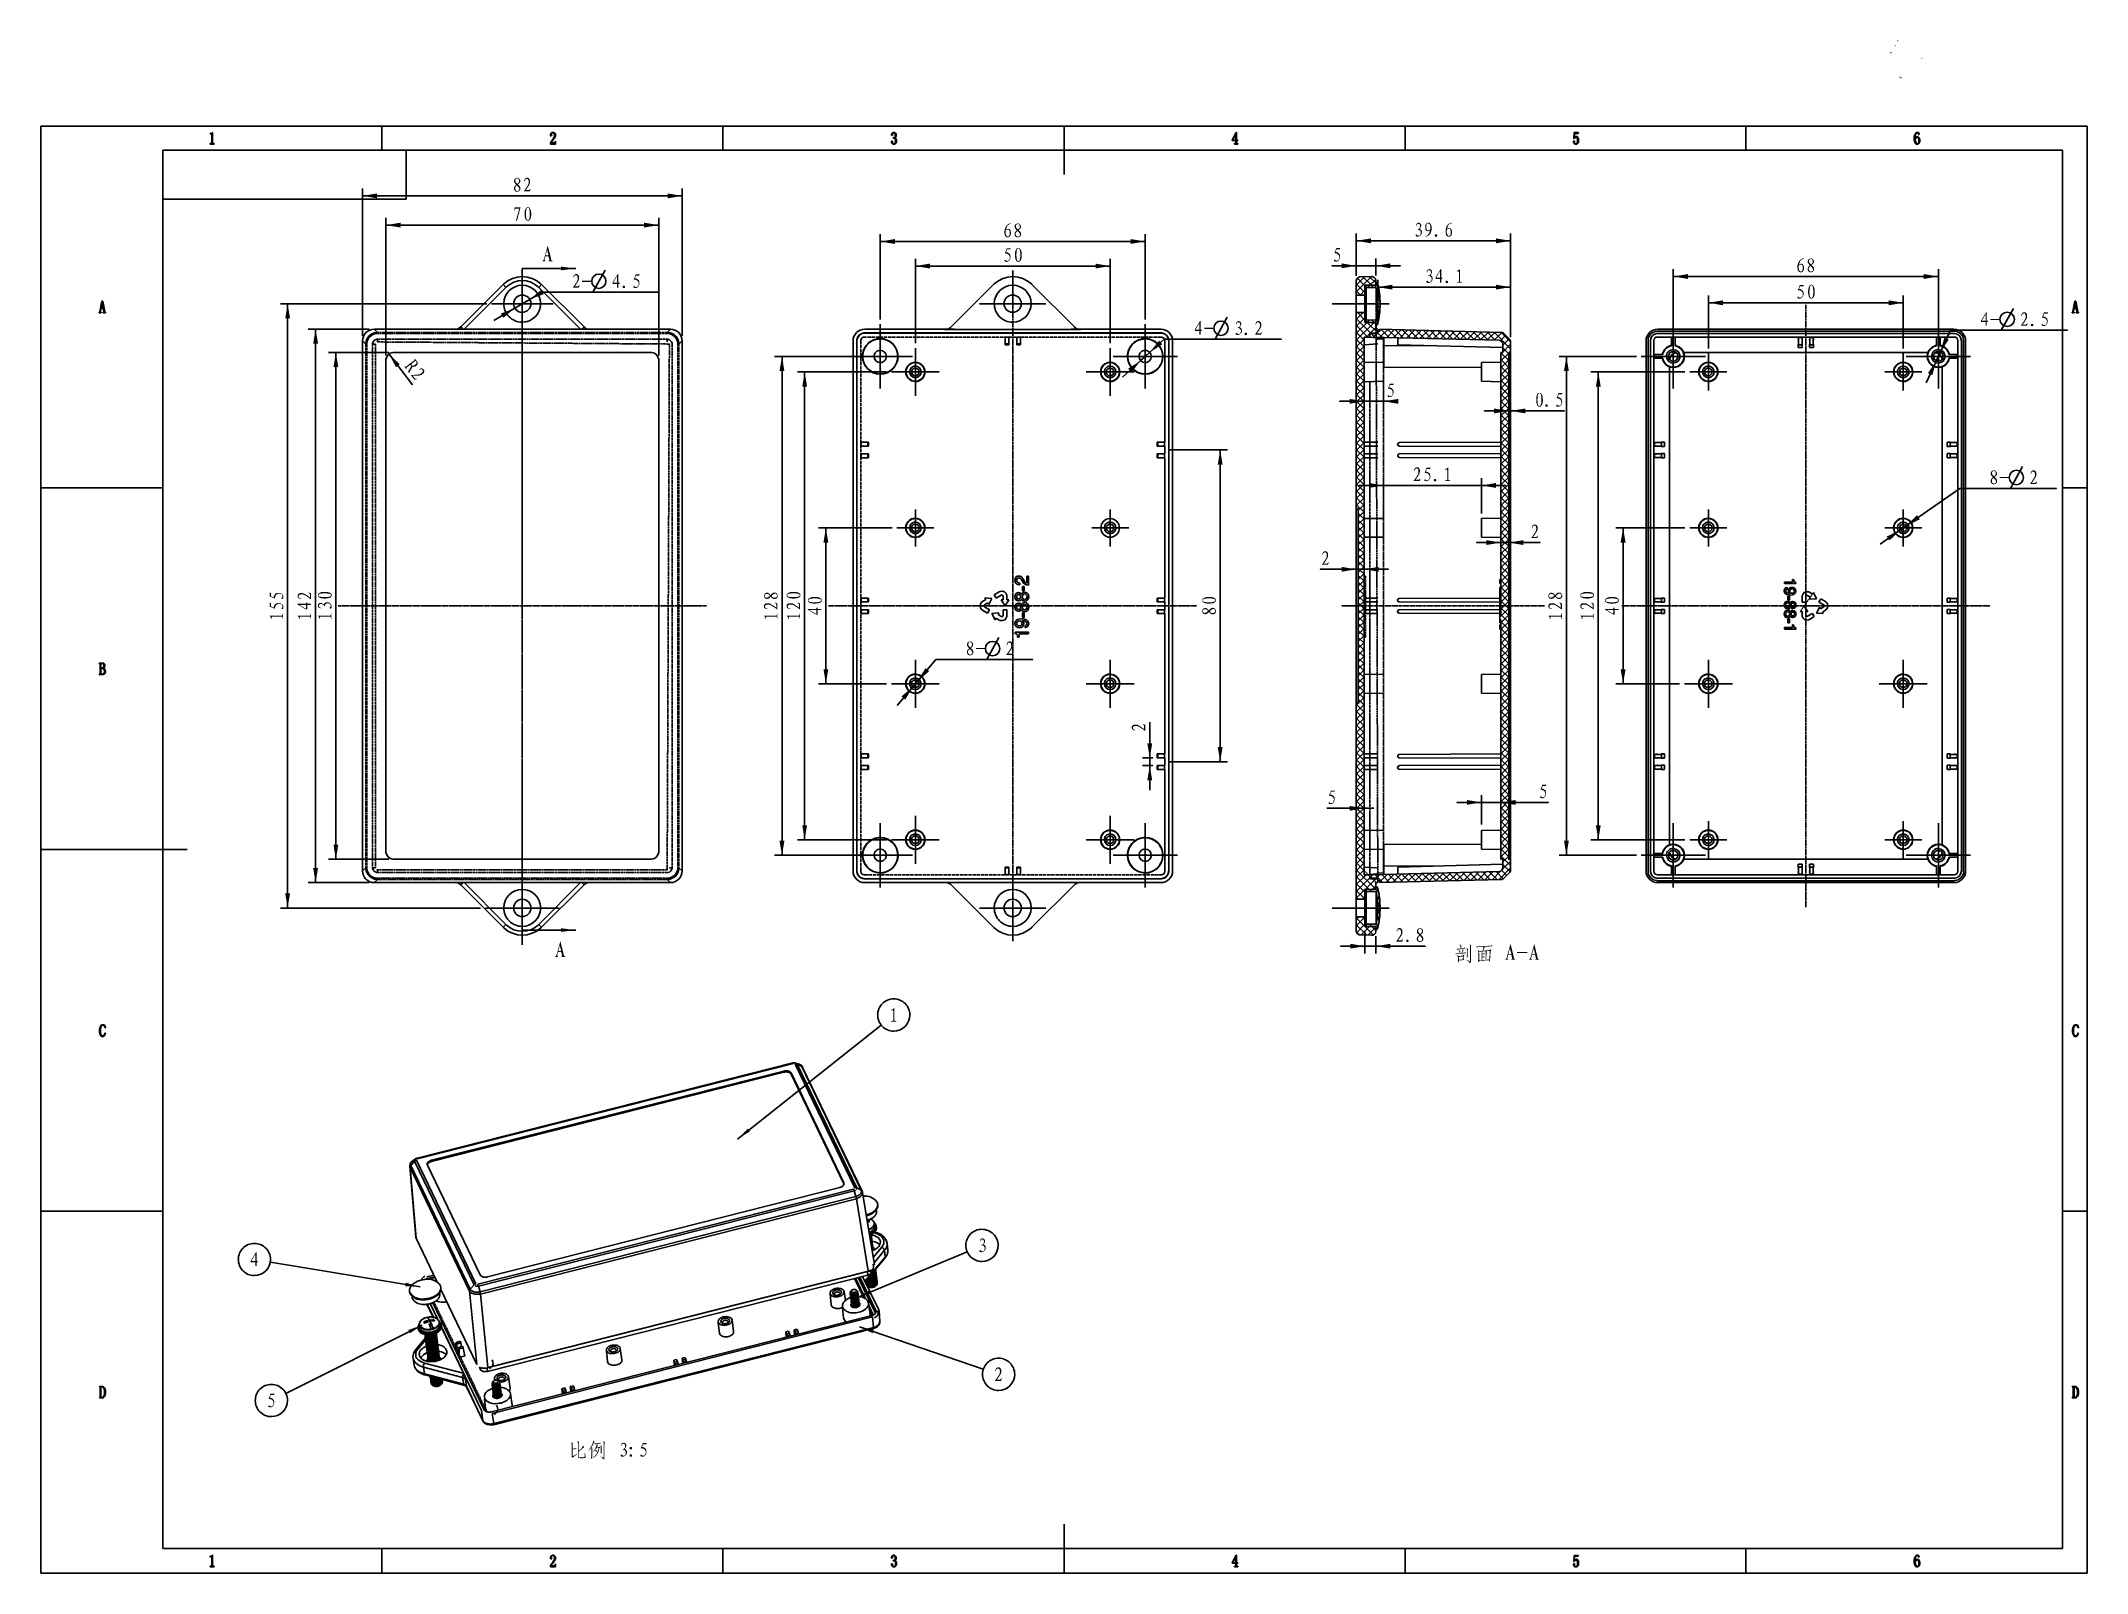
# Model space of a CAD drawing. Header units: millimetres. Extents: x 25 to 550, y -188 to 205.
import ezdxf

# ---------------------------------------------------------------- set-up
doc = ezdxf.new("R2010")
doc.units = ezdxf.units.MM
doc.linetypes.add('PDF_IMPORT', pattern=[1, 0.8, -0.2])
doc.layers.add('PDF_图层 1', color=7, linetype='Continuous', true_color=0x231f20)

msp = doc.modelspace()

# ---------------------------------------------------------------- linework, layer by layer
at = {"layer": 'PDF_图层 1', "lineweight": -3}
for points in [[(501.58, 205.24), (501.59, 205.26)], [(499.82, 202.26), (499.83, 202.24)], [(500.88, 204.04), (500.89, 204.03)], [(507.78, 200.75), (507.8, 200.75)], [(508.78, 199.59), (508.78, 199.59)], [(502.2, 195.89), (502.21, 195.89)], [(502.56, 195.8), (502.58, 195.8)]]:
    msp.add_lwpolyline(points, close=True, dxfattribs=at)
at = {"layer": 'PDF_图层 1', "color": 7, "lineweight": -3}
for points in [[(25.27, 183.43), (25.27, -187.75)], [(25.27, 183.43), (550.2, 183.43)], [(68.69, 181.51), (68.69, 181.4)], [(68.69, 181.51), (68.89, 181.51)], [(68.97, 181.4), (68.69, 181.4)], [(68.69, 178.92), (68.69, 178.81)], [(68.69, 178.92), (68.89, 178.92)], [(69.68, 178.81), (68.69, 178.81)], [(68.89, 181.51), (68.97, 181.51)], [(68.95, 178.95), (68.89, 178.92)], [(69, 179), (68.95, 178.95)], [(69.09, 181.57), (68.97, 181.51)], [(69, 181.4), (69.03, 181.35)], [(69.06, 179.06), (69, 179)], [(69.09, 179.12), (69.06, 179.06)], [(69.17, 181.63), (69.09, 181.57)], [(69.09, 181.29), (69.09, 179.12)], [(69.2, 181.71), (69.17, 181.63)], [(69.23, 181.77), (69.2, 181.71)], [(69.23, 181.77), (69.29, 181.77)], [(69.29, 181.77), (69.29, 179.12)], [(69.29, 179.12), (69.31, 179.06)], [(69.31, 179.06), (69.37, 179)], [(69.37, 179), (69.43, 178.95)], [(69.43, 178.95), (69.48, 178.92)], [(69.48, 178.92), (69.68, 178.92)], [(69.68, 178.92), (69.68, 178.81)], [(112.77, 183.46), (112.77, 177.2)], [(155.99, 179.12), (155.97, 179.03)], [(155.97, 179.03), (155.97, 178.81)], [(157.24, 178.81), (155.97, 178.81)], [(156.05, 181.4), (155.99, 181.23)], [(155.99, 181.23), (155.99, 180.98)], [(155.99, 180.98), (156.02, 180.89)], [(156.05, 179.23), (155.99, 179.12)], [(156.02, 180.89), (156.05, 180.84)], [(156.19, 181.6), (156.05, 181.4)], [(156.19, 179.43), (156.05, 179.23)], [(156.08, 180.81), (156.13, 180.78)], [(156.11, 179.09), (156.98, 179.09)], [(156.19, 180.78), (156.13, 180.78)], [(156.19, 179.23), (156.13, 179.12)], [(156.39, 181.74), (156.19, 181.6)], [(156.22, 181.46), (156.19, 181.35)], [(156.19, 181.35), (156.19, 181.23)], [(156.19, 181.23), (156.22, 181.18)], [(156.33, 179.65), (156.19, 179.43)], [(156.36, 179.48), (156.19, 179.23)], [(156.33, 181.57), (156.22, 181.46)], [(156.22, 181.18), (156.25, 181.09)], [(156.28, 180.84), (156.22, 180.81)], [(156.25, 181.09), (156.28, 181.04)], [(156.3, 181.01), (156.3, 180.92)], [(156.3, 180.92), (156.3, 180.87)], [(156.42, 181.66), (156.33, 181.57)], [(156.47, 179.85), (156.33, 179.65)], [(156.56, 179.77), (156.36, 179.48)], [(156.53, 181.77), (156.39, 181.74)], [(156.53, 181.68), (156.42, 181.66)], [(156.59, 179.99), (156.47, 179.85)], [(156.53, 181.77), (156.81, 181.77)], [(156.7, 181.68), (156.53, 181.68)], [(156.78, 180.02), (156.56, 179.77)], [(156.7, 180.13), (156.59, 179.99)], [(156.7, 181.68), (156.81, 181.63)], [(156.81, 180.33), (156.7, 180.13)], [(156.98, 180.24), (156.78, 180.02)], [(156.81, 181.77), (156.95, 181.71)], [(156.81, 181.63), (156.92, 181.51)], [(156.92, 180.56), (156.81, 180.33)], [(156.92, 181.51), (157.01, 181.35)], [(157.01, 180.78), (156.92, 180.56)], [(156.95, 181.71), (157.12, 181.57)], [(157.04, 180.36), (156.98, 180.25)], [(157.04, 179.12), (156.98, 179.09)], [(157.01, 181.35), (157.04, 181.18)], [(157.04, 180.92), (157.01, 180.78)], [(157.04, 181.18), (157.04, 180.92)], [(157.12, 180.47), (157.04, 180.36)], [(157.12, 179.2), (157.04, 179.12)], [(157.12, 181.57), (157.24, 181.37)], [(157.21, 180.64), (157.12, 180.47)], [(157.18, 179.31), (157.12, 179.2)], [(157.21, 179.43), (157.18, 179.31)], [(157.26, 180.84), (157.21, 180.64)], [(157.24, 179.57), (157.21, 179.43)], [(157.24, 181.37), (157.29, 181.2)], [(157.32, 179.57), (157.24, 178.81)], [(157.24, 179.57), (157.32, 179.57)], [(157.29, 180.95), (157.26, 180.84)], [(157.29, 181.2), (157.29, 180.95)], [(200.24, 183.46), (200.24, 177.2)], [(243.49, 179.45), (243.46, 179.4)], [(243.46, 179.4), (243.46, 179.23)], [(243.46, 179.23), (243.52, 179.12)], [(243.52, 179.54), (243.49, 179.45)], [(243.55, 181.46), (243.52, 181.32)], [(243.52, 181.32), (243.52, 181.12)], [(243.52, 181.12), (243.52, 181.06)], [(243.52, 181.06), (243.55, 181.01)], [(243.58, 179.6), (243.52, 179.54)], [(243.52, 179.12), (243.63, 178.95)], [(243.69, 181.6), (243.55, 181.46)], [(243.55, 181.01), (243.61, 180.98)], [(243.61, 179.6), (243.66, 179.6)], [(243.69, 180.95), (243.63, 180.95)], [(243.63, 178.95), (243.8, 178.83)], [(243.86, 181.74), (243.69, 181.6)], [(243.69, 179.6), (243.75, 179.54)], [(243.75, 181.54), (243.72, 181.49)], [(243.72, 181.49), (243.72, 181.35)], [(243.72, 181.35), (243.75, 181.29)], [(243.77, 179.31), (243.75, 179.26), (243.72, 179.2)], [(243.72, 179.17), (243.72, 179.09)], [(243.72, 179.09), (243.75, 179.03)], [(243.83, 181.6), (243.75, 181.54)], [(243.75, 181.29), (243.75, 181.23)], [(243.77, 181.06), (243.75, 181.01)], [(243.75, 179.54), (243.77, 179.45)], [(243.75, 179.03), (243.83, 178.95)], [(243.77, 181.18), (243.77, 181.09)], [(243.77, 179.43), (243.77, 179.34)], [(243.8, 178.83), (243.94, 178.78)], [(243.92, 181.66), (243.83, 181.6)], [(243.83, 178.95), (243.92, 178.92)], [(243.97, 181.77), (243.86, 181.74)], [(244, 181.68), (243.92, 181.66)], [(243.92, 178.92), (243.97, 178.89)], [(243.94, 180.41), (243.94, 180.33)], [(243.94, 180.41), (244.06, 180.41)], [(244.11, 180.33), (243.94, 180.33)], [(244.25, 178.78), (243.94, 178.78)], [(243.97, 181.77), (244.23, 181.77)], [(243.97, 178.89), (244.17, 178.89)], [(244.14, 181.68), (244, 181.68)], [(244.2, 180.47), (244.06, 180.41)], [(244.11, 180.33), (244.28, 180.27)], [(244.14, 181.68), (244.25, 181.63)], [(244.31, 178.95), (244.17, 178.89)], [(244.34, 180.58), (244.2, 180.47)], [(244.23, 181.77), (244.37, 181.71)], [(244.25, 181.63), (244.34, 181.49)], [(244.42, 178.83), (244.25, 178.78)], [(244.4, 180.44), (244.28, 180.39)], [(244.28, 180.39), (244.42, 180.33)], [(244.28, 180.27), (244.42, 180.13)], [(244.42, 179.06), (244.31, 178.95)], [(244.34, 181.49), (244.42, 181.32)], [(244.42, 180.75), (244.34, 180.58)], [(244.37, 181.71), (244.54, 181.57)], [(244.48, 180.53), (244.4, 180.44)], [(244.42, 181.32), (244.45, 181.18)], [(244.45, 180.92), (244.42, 180.75)], [(244.42, 180.33), (244.56, 180.22)], [(244.42, 180.13), (244.51, 179.96)], [(244.51, 179.26), (244.42, 179.06)], [(244.59, 179.03), (244.42, 178.83)], [(244.45, 181.18), (244.45, 180.92)], [(244.59, 180.67), (244.48, 180.53)], [(244.51, 179.96), (244.54, 179.79)], [(244.54, 179.45), (244.51, 179.26)], [(244.54, 181.57), (244.65, 181.37)], [(244.54, 179.79), (244.54, 179.45)], [(244.56, 180.22), (244.68, 180.05)], [(244.68, 180.84), (244.59, 180.67)], [(244.73, 179.26), (244.59, 179.03)], [(244.65, 181.37), (244.71, 181.23)], [(244.71, 180.98), (244.68, 180.84)], [(244.68, 180.05), (244.76, 179.85)], [(244.71, 181.23), (244.71, 180.98)], [(244.79, 179.43), (244.73, 179.26)], [(244.76, 179.85), (244.79, 179.71)], [(244.79, 179.71), (244.79, 179.43)], [(287.74, 183.43), (287.74, 170.96)], [(331.87, 181.77), (330.88, 179.79)], [(330.88, 179.79), (330.88, 179.71)], [(331.78, 179.71), (330.88, 179.71)], [(331.78, 181.35), (330.99, 179.82)], [(330.99, 179.82), (331.78, 179.82)], [(331.44, 178.92), (331.44, 178.81)], [(331.44, 178.92), (331.64, 178.92)], [(332.35, 178.81), (331.44, 178.81)], [(331.7, 178.95), (331.64, 178.92)], [(331.75, 178.98), (331.7, 178.95)], [(331.78, 179.03), (331.75, 178.98)], [(331.78, 181.35), (331.78, 179.82)], [(331.78, 179.71), (331.78, 179.09)], [(331.78, 179.09), (331.78, 179.03)], [(331.87, 181.77), (332.01, 181.77)], [(332.01, 181.77), (332.01, 179.82)], [(332.01, 179.82), (332.37, 179.82)], [(332.01, 179.71), (332.01, 179.09)], [(332.37, 179.71), (332.01, 179.71)], [(332.01, 179.09), (332.01, 179.03)], [(332.01, 179.03), (332.06, 178.98)], [(332.06, 178.98), (332.12, 178.95)], [(332.12, 178.95), (332.18, 178.92)], [(332.18, 178.92), (332.35, 178.92)], [(332.35, 178.92), (332.35, 178.81)], [(332.37, 179.82), (332.37, 179.71)], [(375.23, 183.46), (375.23, 177.2)], [(418.46, 179.51), (418.43, 179.45)], [(418.43, 179.45), (418.43, 179.29)], [(418.43, 179.29), (418.49, 179.14)], [(418.49, 179.57), (418.46, 179.51)], [(418.52, 179.62), (418.49, 179.57)], [(418.49, 179.14), (418.63, 178.98)], [(418.57, 179.65), (418.52, 179.62)], [(418.6, 181.74), (418.55, 180.19)], [(418.55, 180.19), (418.66, 180.16)], [(418.57, 179.65), (418.66, 179.65)], [(418.6, 181.74), (419.73, 181.74)], [(418.69, 181.51), (418.63, 180.36)], [(418.72, 180.47), (418.63, 180.36)], [(418.63, 178.98), (418.8, 178.83)], [(418.72, 180.27), (418.66, 180.16)], [(418.66, 179.26), (418.66, 179.2)], [(418.66, 179.2), (418.66, 179.09)], [(418.66, 179.09), (418.69, 179.03)], [(419.68, 181.51), (418.69, 181.51)], [(418.69, 179.65), (418.72, 179.6)], [(418.72, 179.37), (418.69, 179.29)], [(418.69, 179.03), (418.8, 178.95)], [(418.8, 180.58), (418.72, 180.47)], [(418.77, 180.39), (418.72, 180.27)], [(418.72, 179.6), (418.74, 179.54)], [(418.74, 179.54), (418.74, 179.48)], [(418.74, 179.48), (418.74, 179.4)], [(418.86, 180.47), (418.77, 180.39)], [(418.91, 180.64), (418.8, 180.58)], [(418.8, 178.95), (418.91, 178.92)], [(418.8, 178.83), (418.94, 178.78)], [(418.97, 180.5), (418.86, 180.47)], [(419.03, 180.7), (418.91, 180.64)], [(418.91, 178.92), (419, 178.89)], [(419.25, 178.78), (418.94, 178.78)], [(419.03, 180.53), (418.97, 180.5)], [(419, 178.89), (419.17, 178.89)], [(419.03, 180.7), (419.11, 180.7)], [(419.22, 180.53), (419.03, 180.53)], [(419.11, 180.7), (419.31, 180.7)], [(419.28, 178.95), (419.17, 178.89)], [(419.22, 180.53), (419.31, 180.47)], [(419.42, 178.86), (419.25, 178.78)], [(419.39, 179.12), (419.28, 178.95)], [(419.31, 180.7), (419.45, 180.64)], [(419.31, 180.47), (419.42, 180.3)], [(419.48, 179.34), (419.39, 179.12)], [(419.42, 180.3), (419.51, 180.1)], [(419.59, 179.06), (419.42, 178.86)], [(419.45, 180.64), (419.59, 180.44)], [(419.51, 179.54), (419.48, 179.34)], [(419.51, 180.1), (419.51, 179.93)], [(419.51, 179.93), (419.51, 179.54)], [(419.59, 180.44), (419.73, 180.22)], [(419.73, 179.31), (419.59, 179.06)], [(419.73, 181.74), (419.68, 181.51)], [(419.73, 180.22), (419.76, 179.99)], [(419.76, 179.57), (419.73, 179.31)], [(419.76, 179.99), (419.76, 179.57)], [(462.7, 183.46), (462.7, 177.2)], [(505.93, 180.95), (505.88, 180.56)], [(505.88, 180.56), (505.88, 179.82)], [(505.88, 179.82), (505.93, 179.48)], [(506.1, 181.35), (505.93, 180.95)], [(505.93, 179.48), (506.07, 179.14)], [(506.07, 179.14), (506.27, 178.86)], [(506.33, 181.68), (506.1, 181.35)], [(506.16, 181.09), (506.13, 180.7)], [(506.13, 180.7), (506.13, 180.25)], [(506.16, 180.36), (506.13, 180.25)], [(506.19, 180.13), (506.13, 179.99)], [(506.13, 179.99), (506.13, 179.71)], [(506.13, 179.71), (506.16, 179.45)], [(506.3, 181.4), (506.16, 181.09)], [(506.24, 180.47), (506.16, 180.36)], [(506.16, 179.45), (506.27, 179.17)], [(506.27, 180.27), (506.19, 180.13)], [(506.36, 180.58), (506.24, 180.47)], [(506.38, 180.39), (506.27, 180.27)], [(506.27, 179.17), (506.41, 178.95)], [(506.27, 178.86), (506.44, 178.78)], [(506.44, 181.6), (506.3, 181.4)], [(506.52, 181.77), (506.33, 181.68)], [(506.47, 180.67), (506.36, 180.58)], [(506.5, 180.47), (506.38, 180.39)], [(506.41, 178.95), (506.52, 178.89)], [(506.58, 181.68), (506.44, 181.6)], [(506.75, 178.78), (506.44, 178.78)], [(506.47, 180.67), (506.58, 180.67)], [(506.58, 180.5), (506.5, 180.47)], [(506.52, 181.77), (506.84, 181.77)], [(506.52, 178.89), (506.72, 178.89)], [(506.75, 181.68), (506.58, 181.68)], [(506.58, 180.67), (506.84, 180.67)], [(506.75, 180.5), (506.58, 180.5)], [(506.84, 178.95), (506.72, 178.89)], [(506.75, 181.68), (506.81, 181.66)], [(506.75, 180.5), (506.84, 180.47)], [(506.89, 178.83), (506.75, 178.78)], [(506.81, 181.66), (506.86, 181.63)], [(506.84, 181.77), (506.92, 181.74)], [(506.84, 180.67), (506.98, 180.61)], [(506.84, 180.47), (506.95, 180.33)], [(506.95, 179.09), (506.84, 178.95)], [(506.89, 181.6), (506.89, 181.54)], [(506.89, 181.54), (506.89, 181.49)], [(506.89, 181.49), (506.89, 181.4)], [(506.89, 181.4), (506.89, 181.32)], [(506.89, 181.29), (506.92, 181.23)], [(507.09, 179.03), (506.89, 178.83)], [(506.92, 181.74), (507.03, 181.63)], [(506.95, 180.33), (507.03, 180.13)], [(507.03, 179.29), (506.95, 179.09)], [(507.06, 181.2), (506.98, 181.2)], [(506.98, 180.61), (507.15, 180.41)], [(507.03, 181.63), (507.12, 181.51)], [(507.03, 180.13), (507.06, 179.96)], [(507.06, 179.54), (507.03, 179.29)], [(507.06, 179.96), (507.06, 179.54)], [(507.23, 179.29), (507.09, 179.03)], [(507.12, 181.51), (507.15, 181.46)], [(507.15, 181.29), (507.12, 181.23)], [(507.15, 181.46), (507.15, 181.35)], [(507.15, 181.35), (507.15, 181.29)], [(507.15, 180.41), (507.23, 180.16)], [(507.23, 180.16), (507.29, 179.96)], [(507.29, 179.54), (507.23, 179.29)], [(507.29, 179.96), (507.29, 179.54)], [(550.2, 183.43), (550.2, -187.75)], [(56.53, 177.2), (56.53, -181.49)], [(543.94, 177.2), (56.53, 177.2)], [(119, 177.2), (119, 164.7)], [(543.94, 177.2), (543.94, -181.49)], [(119, 164.7), (56.53, 164.7)], [(107.77, 167.38), (107.77, 129.57)], [(107.77, 165.52), (148.77, 165.52)], [(189.77, 165.52), (148.77, 165.52)], [(189.77, 167.38), (189.77, 129.57)], [(113.78, 159.87), (113.78, 124.57)], [(113.78, 158.01), (148.77, 158.01)], [(183.76, 158.01), (148.77, 158.01)], [(183.76, 159.87), (183.76, 124.57)], [(240.61, 155.67), (240.61, 133.83)], [(240.61, 153.81), (274.59, 153.81)], [(308.59, 153.81), (274.59, 153.81)], [(308.59, 155.67), (308.59, 133.83)], [(362.73, 155.87), (362.73, 144.97)], [(362.73, 153.98), (382.54, 153.98)], [(402.32, 153.98), (382.54, 153.98)], [(402.32, 155.87), (402.32, 129.29)], [(249.62, 149.4), (249.62, 127.73)], [(249.62, 147.51), (274.59, 147.51)], [(299.59, 147.51), (274.59, 147.51)], [(299.59, 149.4), (299.59, 127.73)], [(362.73, 147.57), (356.53, 147.57), (365.25, 147.57)], [(362.73, 149.46), (362.73, 144.97)], [(367.73, 147.57), (373.99, 147.57), (365.25, 147.57)], [(367.73, 149.46), (367.73, 145.06)], [(143.83, 142.75), (132.97, 131.88)], [(144.57, 142.04), (133.82, 131.32)], [(144, 142.91), (143.83, 142.75)], [(143.83, 142.75), (144.57, 142.04)], [(144.71, 142.21), (144.57, 142.04)], [(162.46, 146.89), (148.77, 146.89)], [(148.77, 145.71), (148.77, 137.84)], [(153, 142.04), (152.83, 142.21)], [(153.71, 142.75), (153, 142.04)], [(153, 142.04), (163.72, 131.32)], [(153.71, 142.75), (153.54, 142.91)], [(153.71, 142.75), (164.6, 131.88)], [(169.99, 146.44), (166.88, 140.8)], [(269.68, 142.75), (258.79, 131.88)], [(269.85, 142.91), (269.68, 142.75)], [(274.59, 146.33), (274.59, 143.82)], [(274.59, 143.82), (274.59, 137.84)], [(279.52, 142.75), (279.36, 142.91)], [(279.52, 142.75), (290.42, 131.88)], [(366.66, 144.81), (362.73, 140.88)], [(364.85, 144.75), (362.73, 142.63)], [(362.73, 143.85), (362.73, 143.73)], [(362.73, 143.73), (362.73, 140.06)], [(362.73, 143.73), (362.73, -23.05)], [(362.73, 142.91), (364.94, 140.71)], [(363.02, 144.41), (364.94, 142.46)], [(363.72, 144.72), (363.58, 144.72)], [(366.71, 144.81), (363.72, 144.72)], [(366.71, 144.81), (363.72, 144.72)], [(364.43, 144.75), (366.6, 142.58)], [(367.73, 143.79), (367.73, 142.58), (364.94, 142.58), (364.94, 140.06)], [(364.94, 142.58), (364.94, 133.07)], [(367.73, 142.58), (364.94, 142.58)], [(367.73, 142.63), (365.25, 142.58)], [(367.73, 142.63), (365.25, 142.58)], [(365.25, 142.58), (365.25, 141.98)], [(365.25, 142.58), (365.25, 133.07)], [(365.25, 142.18), (365.44, 141.98)], [(367.79, 142.01), (365.25, 141.98)], [(367.79, 142.01), (365.25, 141.98)], [(366.21, 142.6), (365.61, 141.98)], [(366.15, 144.78), (367.73, 143.2)], [(367.7, 144.07), (366.21, 142.58)], [(366.57, 142.6), (367.16, 142.01)], [(366.85, 144.81), (366.71, 144.81)], [(368.21, 142.83), (367.42, 142.01)], [(367.73, 143.79), (367.73, 143.93)], [(367.73, 143.79), (367.73, 142.58)], [(367.73, 143.23), (367.73, 142.63)], [(368.12, 143.23), (367.73, 143.23)], [(368.12, 143.23), (367.73, 143.23)], [(367.73, 143.2), (368.26, 142.69)], [(367.79, 142.01), (367.81, 141.96)], [(367.84, 141.79), (367.79, 142.01)], [(367.81, 141.96), (367.81, 141.9)], [(367.81, 141.9), (367.84, 141.81)], [(367.84, 141.81), (367.84, 141.76)], [(367.84, 141.76), (367.87, 141.7)], [(368.12, 143.23), (368.15, 143.14)], [(368.18, 143), (368.12, 143.23)], [(368.15, 143.14), (368.18, 143.06)], [(368.18, 143.06), (368.18, 142.97)], [(368.18, 142.97), (368.21, 142.89)], [(368.21, 142.89), (368.24, 142.8)], [(368.24, 143.96), (368.24, 132.59)], [(368.24, 142.8), (368.24, 142.72)], [(368.24, 142.72), (368.26, 142.63)], [(368.24, 142.1), (385.28, 142.1)], [(368.26, 142.63), (368.29, 142.55)], [(368.29, 142.55), (368.32, 142.46)], [(368.32, 142.46), (368.32, 142.38)], [(368.32, 142.38), (368.35, 142.29)], [(368.35, 142.29), (368.38, 142.21)], [(368.38, 142.21), (368.38, 142.12)], [(368.38, 142.12), (368.41, 142.07)], [(368.41, 142.07), (368.41, 141.98)], [(368.41, 141.98), (368.43, 141.9)], [(368.43, 141.9), (368.46, 141.81)], [(368.46, 141.81), (368.46, 141.73)], [(402.32, 142.1), (385.28, 142.1)], [(402.32, 143.96), (402.32, 129.29)], [(444.05, 146.7), (444.05, 130.58)], [(444.05, 144.83), (478.05, 144.83)], [(512.06, 144.83), (478.05, 144.83)], [(512.06, 146.7), (512.06, 130.58)], [(40.93, 138.46), (40.39, 135.83)], [(40.67, 136.65), (40.53, 136)], [(41.27, 136.65), (40.67, 136.65)], [(40.98, 138.17), (40.7, 136.74)], [(40.7, 136.74), (41.27, 136.74)], [(41.13, 138.54), (40.93, 138.46)], [(40.98, 138.17), (41.27, 136.74)], [(41.13, 138.54), (41.66, 135.83)], [(41.27, 136.65), (41.41, 135.89)], [(139.63, 137.84), (86.69, 137.84)], [(88.56, 137.84), (88.56, 60.35)], [(148.77, 137.84), (140.87, 137.84)], [(148.77, 137.84), (141.43, 133.55)], [(148.77, 137.84), (146.82, 136.68)], [(153.88, 140.8), (148.77, 137.84)], [(150.72, 138.96), (148.77, 137.84)], [(148.77, 137.84), (148.77, 137.58)], [(148.77, 137.84), (156.67, 137.84)], [(153.88, 140.8), (183.87, 140.8), (156.87, 140.8)], [(274.59, 137.84), (268.6, 137.84), (266.09, 137.84)], [(274.59, 137.84), (274.59, 137.58)], [(274.59, 137.84), (283.11, 137.84)], [(371.17, 137.84), (356.5, 137.84)], [(362.73, 141.14), (363.81, 140.06)], [(362.73, 140.06), (364.94, 140.06)], [(362.73, 140.06), (364.94, 140.06)], [(364.94, 141.31), (363.69, 140.06)], [(368.83, 137.84), (368.83, 137.75), (368.83, 137.67), (368.83, 137.58), (368.83, 137.5), (368.83, 137.41), (368.83, 137.33), (368.83, 137.24), (368.83, 137.16), (368.83, 137.07), (368.83, 136.99), (368.8, 136.9), (368.8, 136.82), (368.8, 136.74), (368.8, 136.65), (368.8, 136.54), (368.8, 136.45), (368.77, 136.37), (368.77, 136.28), (368.77, 136.2), (368.77, 136.11), (368.74, 136.03), (368.74, 135.95), (368.74, 135.86), (368.74, 135.78), (368.72, 135.69), (368.72, 135.61), (368.72, 135.52), (368.69, 135.44), (368.69, 135.35), (368.69, 135.27), (368.66, 135.18), (368.66, 135.1), (368.63, 135.01), (368.63, 134.93), (368.63, 134.85), (368.6, 134.76), (368.6, 134.68), (368.58, 134.59), (368.58, 134.51), (368.55, 134.42), (368.55, 134.37), (368.52, 134.28), (368.52, 134.2), (368.49, 134.11), (368.49, 134.03), (368.46, 133.94), (368.46, 133.86), (368.43, 133.77), (368.41, 133.69), (368.41, 133.6), (368.38, 133.52), (368.38, 133.43), (368.35, 133.35), (368.32, 133.26), (368.32, 133.18), (368.29, 133.1), (368.26, 133.01), (368.24, 132.93), (368.24, 132.84), (368.21, 132.76), (368.18, 132.7), (368.18, 132.62), (368.15, 132.53), (368.12, 132.45), (367.73, 132.45)], [(367.87, 141.7), (367.87, 141.64)], [(367.87, 141.64), (367.9, 141.56)], [(367.9, 141.56), (367.9, 141.5)], [(367.9, 141.5), (367.9, 141.45)], [(367.9, 141.45), (367.93, 141.36)], [(367.93, 141.36), (367.93, 141.31)], [(367.93, 141.31), (367.95, 141.25)], [(367.93, 141.25), (368.66, 140.52)], [(367.95, 141.25), (367.95, 141.17)], [(367.95, 141.17), (367.95, 141.11)], [(367.95, 141.11), (367.98, 141.05)], [(367.98, 141.05), (367.98, 141)], [(367.98, 141), (367.98, 140.91)], [(367.98, 140.91), (368.01, 140.86)], [(368.52, 141.36), (368.01, 140.86)], [(368.01, 140.86), (368.01, 140.8)], [(368.01, 140.8), (368.04, 140.71)], [(368.04, 140.71), (368.04, 140.66)], [(368.04, 140.66), (368.04, 140.6)], [(368.04, 140.6), (368.04, 140.52)], [(368.04, 140.52), (368.07, 140.46)], [(368.07, 140.46), (368.07, 140.4)], [(368.07, 140.4), (368.07, 140.32)], [(368.07, 140.32), (368.1, 140.26)], [(368.1, 140.26), (368.1, 140.21)], [(368.1, 140.21), (368.1, 140.12)], [(368.1, 140.12), (368.1, 140.06)], [(368.1, 140.06), (368.12, 140.01)], [(368.12, 140.01), (368.12, 139.92)], [(368.12, 139.92), (368.12, 139.87)], [(368.12, 139.87), (368.12, 139.81)], [(368.12, 139.81), (368.15, 139.73)], [(368.15, 139.73), (368.15, 139.67)], [(368.15, 139.67), (368.15, 139.61)], [(368.15, 139.61), (368.15, 139.53)], [(368.15, 139.53), (368.18, 139.47)], [(368.74, 139.81), (368.18, 139.25)], [(368.18, 139.47), (368.18, 139.42)], [(368.18, 139.42), (368.18, 139.33)], [(368.18, 139.33), (368.18, 139.27)], [(368.18, 139.28), (368.18, 139.22)], [(368.18, 139.22), (368.18, 139.13)], [(368.18, 139.22), (368.83, 138.6)], [(368.18, 139.13), (368.21, 139.08)], [(368.21, 139.08), (368.21, 139.02)], [(368.21, 139.02), (368.21, 138.94)], [(368.21, 138.94), (368.21, 138.88)], [(368.21, 138.88), (368.21, 138.82)], [(368.21, 138.82), (368.21, 138.74)], [(368.21, 138.74), (368.21, 138.68)], [(368.21, 138.68), (368.21, 138.63)], [(368.21, 138.63), (368.21, 138.54)], [(368.21, 138.54), (368.24, 138.48)], [(368.24, 138.48), (368.24, 138.43)], [(368.24, 138.43), (368.24, 138.34)], [(368.24, 138.34), (368.24, 138.29)], [(368.24, 138.29), (368.24, 138.23)], [(368.24, 138.23), (368.24, 138.15)], [(368.24, 138.15), (368.24, 138.09)], [(368.83, 138.15), (368.24, 137.53)], [(368.24, 138.09), (368.24, 138.03)], [(368.24, 138.03), (368.24, 137.95)], [(368.24, 137.95), (368.24, 137.89)], [(368.24, 137.89), (368.24, 137.84)], [(368.24, 137.41), (368.8, 136.85)], [(368.46, 141.73), (368.49, 141.64)], [(368.49, 141.64), (368.49, 141.56)], [(368.49, 141.56), (368.52, 141.48)], [(368.52, 141.48), (368.52, 141.39)], [(368.52, 141.39), (368.55, 141.31)], [(368.55, 141.31), (368.55, 141.22)], [(368.55, 141.22), (368.58, 141.14)], [(368.58, 141.14), (368.58, 141.05)], [(368.58, 141.05), (368.6, 140.97)], [(368.6, 140.97), (368.6, 140.88)], [(368.6, 140.88), (368.63, 140.8)], [(368.63, 140.8), (368.63, 140.71)], [(368.63, 140.71), (368.63, 140.63)], [(368.63, 140.63), (368.66, 140.54)], [(368.66, 140.54), (368.66, 140.46)], [(368.66, 140.46), (368.69, 140.38)], [(368.69, 140.38), (368.69, 140.29)], [(368.69, 140.29), (368.69, 140.21)], [(368.69, 140.21), (368.72, 140.12)], [(368.72, 140.12), (368.72, 140.04)], [(368.72, 140.04), (368.72, 139.95)], [(368.72, 139.95), (368.74, 139.87)], [(368.74, 139.87), (368.74, 139.78)], [(368.74, 139.78), (368.74, 139.7)], [(368.74, 139.7), (368.74, 139.61)], [(368.74, 139.61), (368.77, 139.53)], [(368.77, 139.53), (368.77, 139.44)], [(368.77, 139.44), (368.77, 139.36)], [(368.77, 139.36), (368.77, 139.27)], [(368.77, 139.28), (368.8, 139.19)], [(368.8, 139.19), (368.8, 139.11)], [(368.8, 139.11), (368.8, 139.02)], [(368.8, 139.02), (368.8, 138.94)], [(368.8, 138.94), (368.8, 138.85)], [(368.8, 138.85), (368.8, 138.77)], [(368.8, 138.77), (368.83, 138.68)], [(368.83, 138.68), (368.83, 138.6)], [(368.83, 138.6), (368.83, 138.51)], [(368.83, 138.51), (368.83, 138.43)], [(368.83, 138.43), (368.83, 138.34)], [(368.83, 138.34), (368.83, 138.26)], [(368.83, 138.26), (368.83, 138.17)], [(368.83, 138.17), (368.83, 138.09)], [(368.83, 138.09), (368.83, 138.01)], [(368.83, 138.01), (368.83, 137.92)], [(368.83, 137.92), (368.83, 137.84)], [(453.05, 139.95), (453.05, 126.32)], [(453.05, 138.09), (478.05, 138.09)], [(503.05, 138.09), (478.05, 138.09)], [(503.05, 139.95), (503.05, 126.32)], [(531.3, 136.65), (528.17, 131.04)], [(547.07, 138.46), (546.56, 135.83)], [(546.82, 136.65), (546.7, 136)], [(547.44, 136.65), (546.82, 136.65)], [(547.13, 138.17), (546.85, 136.74)], [(546.85, 136.74), (547.44, 136.74)], [(547.3, 138.54), (547.07, 138.46)], [(547.16, 138.17), (547.44, 136.74)], [(547.3, 138.54), (547.81, 135.83)], [(547.44, 136.65), (547.58, 135.89)], [(40.19, 135.64), (40.19, 135.55)], [(40.19, 135.64), (40.28, 135.64)], [(40.7, 135.55), (40.19, 135.55)], [(40.36, 135.75), (40.33, 135.69)], [(40.39, 135.83), (40.39, 135.78)], [(40.53, 136), (40.53, 135.92)], [(40.53, 135.92), (40.53, 135.83)], [(40.53, 135.83), (40.53, 135.75)], [(40.53, 135.75), (40.56, 135.66)], [(40.56, 135.66), (40.62, 135.64)], [(40.62, 135.64), (40.7, 135.64)], [(40.7, 135.64), (40.7, 135.55)], [(41.27, 135.64), (41.27, 135.55)], [(41.27, 135.64), (41.35, 135.64)], [(41.86, 135.55), (41.27, 135.55)], [(41.41, 135.66), (41.35, 135.64)], [(41.41, 135.89), (41.44, 135.83)], [(41.44, 135.72), (41.41, 135.66)], [(41.44, 135.83), (41.44, 135.78)], [(41.44, 135.78), (41.44, 135.72)], [(41.66, 135.83), (41.66, 135.78)], [(41.69, 135.75), (41.72, 135.69)], [(41.77, 135.64), (41.86, 135.64)], [(41.86, 135.64), (41.86, 135.55)], [(109.52, 131.32), (93.86, 131.32)], [(95.75, 131.32), (95.75, 60.35)], [(110.79, 131.32), (110.2, 131.26), (109.63, 131.09), (109.13, 130.81), (108.65, 130.44), (108.28, 129.99), (108, 129.48), (107.83, 128.92), (107.77, 128.33)], [(110.79, 131.32), (111.61, 130.5)], [(110.79, 131.32), (186.78, 131.32)], [(132.97, 131.88), (132.77, 131.71), (132.32, 131.43), (131.9, 131.32)], [(132.97, 131.88), (133.53, 131.32)], [(164.6, 131.88), (164.04, 131.32)], [(165.67, 131.32), (165.25, 131.43), (164.8, 131.68), (164.6, 131.88)], [(186.78, 131.32), (185.96, 130.5)], [(186.78, 131.32), (187.34, 131.26)], [(187.34, 131.26), (187.91, 131.09)], [(236.61, 131.32), (236.01, 131.26), (235.45, 131.09), (234.94, 130.81), (234.49, 130.44), (234.12, 129.99), (233.84, 129.48), (233.67, 128.92), (233.62, 128.33)], [(257.09, 131.32), (236.61, 131.32)], [(240.61, 132.59), (240.61, 129.31)], [(257.09, 131.32), (257.09, 131.26)], [(257.09, 131.32), (257.38, 131.29)], [(292.08, 131.26), (257.09, 131.26)], [(257.4, 131.29), (257.71, 131.29), (258.05, 131.29)], [(258.05, 131.29), (257.71, 131.29), (257.4, 131.29)], [(258.79, 131.88), (258.59, 131.71), (258.14, 131.43), (257.66, 131.32)], [(258.36, 131.32), (258.05, 131.29)], [(258.05, 131.29), (258.36, 131.26)], [(258.36, 131.32), (258.7, 131.32), (259.01, 131.32), (259.35, 131.32), (259.41, 131.32), (259.49, 131.32), (259.58, 131.32), (259.63, 131.32)], [(259.35, 131.26), (259.01, 131.26), (258.7, 131.26), (258.36, 131.26)], [(259.35, 131.26), (259.38, 131.26), (259.6, 131.26), (259.63, 131.26)], [(259.63, 131.26), (289.57, 131.26)], [(289.85, 131.32), (289.82, 131.32), (289.6, 131.32), (289.57, 131.32)], [(289.57, 131.26), (289.6, 131.26), (289.82, 131.26), (289.85, 131.26)], [(289.85, 131.32), (290.19, 131.32), (290.5, 131.32), (290.84, 131.32), (291.15, 131.29), (291.46, 131.29), (291.8, 131.29)], [(291.8, 131.29), (291.46, 131.29), (291.15, 131.29), (290.81, 131.26), (290.5, 131.26), (290.16, 131.26), (289.85, 131.26)], [(291.57, 131.29), (291.07, 131.43), (290.61, 131.68), (290.42, 131.88)], [(292.08, 131.32), (291.83, 131.29)], [(291.83, 131.29), (292.08, 131.26)], [(292.08, 131.32), (292.08, 131.26)], [(312.59, 131.32), (292.08, 131.32)], [(308.59, 132.59), (308.59, 129.31)], [(312.59, 131.32), (313.19, 131.26)], [(313.19, 131.26), (313.75, 131.09)], [(329.58, 134.37), (326.48, 128.75)], [(362.73, 135.58), (362.73, 132.59)], [(362.73, 135.58), (364.94, 135.58), (364.94, 133.07)], [(364.51, 135.58), (362.73, 133.8)], [(362.73, 135.58), (364.94, 135.58)], [(364.94, 134.25), (362.73, 132.05)], [(362.73, 134.08), (366.49, 130.33)], [(365.53, 133.07), (362.73, 130.27)], [(367.31, 133.07), (362.73, 128.5)], [(362.73, 132.59), (362.73, 130.19)], [(362.73, 132.31), (365.7, 129.31)], [(362.99, 135.58), (364.94, 133.63)], [(364.77, 135.58), (364.94, 135.41)], [(367.73, 133.07), (364.94, 133.07)], [(367.73, 133.07), (364.94, 133.07)], [(365.25, 133.69), (365.25, 133.07)], [(365.25, 133.69), (367.79, 133.63)], [(365.25, 133.69), (367.79, 133.63)], [(365.25, 133.35), (365.5, 133.07)], [(365.25, 133.07), (367.73, 133.04)], [(365.25, 133.07), (367.73, 133.04)], [(365.5, 133.07), (368.21, 130.36)], [(366.12, 133.66), (365.53, 133.07)], [(368.24, 131.26), (368.24, 130.36), (366.23, 130.33), (366.23, 129.31)], [(367.73, 131.74), (366.32, 130.33)], [(366.68, 133.66), (367.31, 133.04)], [(368.52, 134.31), (367.28, 133.04)], [(367.28, 133.07), (367.73, 132.62)], [(367.73, 133.07), (367.73, 131.26)], [(367.73, 133.07), (367.73, 131.26)], [(367.73, 133.04), (367.73, 132.45)], [(367.73, 132.62), (367.9, 132.45)], [(368.12, 132.45), (367.73, 132.45)], [(368.24, 131.32), (367.73, 131.32)], [(368.24, 131.26), (367.73, 131.26)], [(368.24, 131.26), (367.73, 131.26)], [(367.79, 133.63), (367.84, 133.86)], [(367.9, 134.2), (368.41, 133.69)], [(368.77, 136.31), (368.12, 135.66)], [(368.12, 135.75), (368.66, 135.21)], [(368.12, 132.45), (368.18, 132.67)], [(368.24, 131.32), (368.24, 130.22)], [(368.74, 131.32), (368.74, 130.84)], [(368.74, 131.32), (399.92, 130.5)], [(369.08, 131.32), (368.74, 130.98)], [(368.74, 131.32), (368.74, 130.84)], [(368.74, 131.32), (399.92, 130.5)], [(370.8, 131.26), (368.8, 129.26)], [(369.03, 131.32), (371.14, 129.2)], [(370.83, 131.26), (372.95, 129.15)], [(440.05, 131.32), (439.48, 131.26), (438.92, 131.09), (438.38, 130.81), (437.93, 130.44), (437.56, 129.99), (437.28, 129.48), (437.11, 128.92), (437.06, 128.33)], [(516.03, 131.32), (440.05, 131.32)], [(444.05, 132.59), (444.05, 129.31)], [(512.06, 132.59), (512.06, 129.31)], [(516.03, 131.32), (516.63, 131.26)], [(516.63, 131.26), (517.19, 131.09)], [(546.37, 135.64), (546.42, 135.64)], [(546.37, 135.64), (546.37, 135.55)], [(546.87, 135.55), (546.37, 135.55)], [(546.51, 135.69), (546.45, 135.66)], [(546.54, 135.75), (546.51, 135.69)], [(546.56, 135.83), (546.54, 135.78)], [(546.7, 136), (546.68, 135.92)], [(546.68, 135.92), (546.68, 135.83)], [(546.68, 135.83), (546.7, 135.75)], [(546.7, 135.75), (546.73, 135.66)], [(546.76, 135.64), (546.87, 135.64)], [(546.87, 135.64), (546.87, 135.55)], [(547.44, 135.64), (547.52, 135.64)], [(547.44, 135.64), (547.44, 135.55)], [(548.03, 135.55), (547.44, 135.55)], [(547.58, 135.72), (547.55, 135.66)], [(547.58, 135.89), (547.58, 135.83)], [(547.58, 135.83), (547.61, 135.78)], [(547.61, 135.78), (547.58, 135.72)], [(547.81, 135.83), (547.83, 135.78)], [(547.83, 135.75), (547.89, 135.69)], [(547.95, 135.64), (548.03, 135.64)], [(548.03, 135.64), (548.03, 135.55)], [(107.77, 128.33), (107.77, -7.65)], [(107.77, 128.33), (108.59, 127.51)], [(108.62, 127.73), (108.59, 127.51)], [(108.65, 127.51), (108.7, 127.51)], [(108.73, 127.51), (108.82, 127.51), (108.9, 127.51)], [(108.9, 127.73), (108.9, 127.51)], [(110.37, 127.65), (110.37, 127.51)], [(111.07, 127.51), (110.37, 127.51)], [(111.61, 130.5), (111.36, 130.5)], [(111.61, 130.22), (111.38, 130.19)], [(111.61, 128.75), (111.44, 128.72)], [(111.58, 128.04), (111.52, 128.04)], [(111.61, 130.47), (111.61, 130.42), (111.61, 130.36), (111.61, 130.3), (111.61, 130.22)], [(111.61, 128.75), (111.61, 128.04)], [(185.96, 130.47), (185.96, 130.42), (185.96, 130.36), (185.93, 130.3), (185.93, 130.22)], [(186.18, 130.19), (185.93, 130.22)], [(185.93, 128.75), (185.93, 128.04)], [(186.1, 128.72), (185.93, 128.75)], [(186.18, 130.5), (185.96, 130.5)], [(187.17, 127.51), (187.17, 127.65)], [(187.91, 131.09), (188.44, 130.81)], [(188.44, 130.81), (188.89, 130.44)], [(188.64, 127.51), (188.64, 127.73)], [(188.92, 127.51), (188.87, 127.51), (188.81, 127.51), (188.72, 127.51), (188.64, 127.51)], [(188.89, 130.44), (189.26, 129.99)], [(189.77, 128.33), (188.95, 127.51)], [(188.95, 127.51), (188.95, 127.73)], [(189.26, 129.99), (189.54, 129.48)], [(189.54, 129.48), (189.71, 128.92)], [(189.71, 128.92), (189.77, 128.33)], [(189.77, 128.33), (189.77, -7.65)], [(233.62, 128.33), (233.62, -7.65)], [(234.58, 128.55), (234.58, 128.33)], [(234.58, 128.33), (234.58, -7.65)], [(234.63, 128.58), (234.6, 128.33)], [(234.6, 128.33), (234.6, -7.65)], [(235.62, 128.47), (235.59, 128.33)], [(236.61, 130.33), (236.35, 130.3)], [(236.61, 130.36), (236.38, 130.36)], [(236.61, 129.31), (236.47, 129.31)], [(312.59, 130.36), (236.61, 130.36)], [(312.59, 130.33), (236.61, 130.33)], [(240.61, 129.31), (240.61, 124.32)], [(249.62, 126.46), (249.62, 120.34)], [(272.61, 129.31), (272.61, 127.34)], [(273.6, 129.23), (272.61, 129.23)], [(272.61, 127.54), (273.6, 127.54)], [(272.61, 127.34), (273.6, 127.34)], [(273.6, 129.31), (273.6, 127.34)], [(275.6, 129.31), (275.6, 127.34)], [(275.6, 129.23), (276.59, 129.23)], [(275.6, 127.54), (276.59, 127.54)], [(275.6, 127.34), (276.59, 127.34)], [(276.59, 129.31), (276.59, 127.34)], [(299.59, 126.46), (299.59, 120.34)], [(308.59, 129.31), (308.59, 124.32)], [(313.44, 128.75), (308.59, 124.32)], [(312.82, 130.36), (312.59, 130.36)], [(312.82, 130.3), (312.59, 130.33)], [(312.74, 129.31), (312.59, 129.31)], [(313.44, 128.75), (343.46, 128.75), (316.46, 128.75)], [(313.58, 128.33), (313.58, 128.47)], [(313.58, 128.33), (313.58, 102.34)], [(313.75, 131.09), (314.26, 130.81)], [(314.26, 130.81), (314.71, 130.44)], [(314.6, 128.33), (314.57, 128.58)], [(314.6, 128.33), (314.6, -7.65)], [(314.63, 128.33), (314.63, 128.55)], [(314.63, 128.33), (314.63, -7.65)], [(314.71, 130.44), (315.08, 129.99)], [(315.08, 129.99), (315.36, 129.48)], [(315.36, 129.48), (315.53, 128.92)], [(315.53, 128.92), (315.59, 128.33)], [(315.58, 128.33), (315.58, -7.65)], [(362.73, 130.53), (364.74, 128.52)], [(362.73, 130.19), (362.73, 85.33)], [(362.73, 128.95), (362.73, 67.86)], [(362.73, 128.78), (364.74, 126.78)], [(364.74, 128.75), (362.73, 126.75)], [(362.73, 127), (364.74, 125)], [(364.74, 126.97), (362.73, 124.97)], [(364.74, 129.31), (366.23, 129.31)], [(364.74, 129.31), (364.74, -8.63), (366.23, -8.63), (366.23, -9.65), (368.24, -9.68), (368.24, -10.58), (367.73, -10.58), (367.73, -12.39), (364.94, -12.39), (364.94, -14.9)], [(364.74, 129.31), (364.74, -8.63)], [(364.74, 129.31), (366.23, 129.31)], [(364.74, 128.07), (364.74, 110.92)], [(364.74, 128.07), (364.74, 67.86)], [(368.24, 127.54), (364.74, 127.34)], [(366.23, 130.25), (365.33, 129.31)], [(368.24, 130.36), (366.23, 130.33)], [(366.23, 130.33), (366.23, 129.23)], [(366.23, 130.22), (366.23, 129.31)], [(368.24, 130.22), (366.23, 130.22)], [(368.24, 130.22), (366.23, 130.22)], [(366.23, 129.31), (399.36, 128.47)], [(366.23, 129.31), (399.36, 128.47)], [(366.23, 129.23), (367.79, 129.09)], [(366.57, 130.22), (367.5, 129.29)], [(367.98, 130.22), (367.08, 129.31)], [(368.24, 128.58), (368.24, 128.67), (368.21, 128.72), (368.21, 128.78), (368.15, 128.89), (368.1, 128.92), (368.07, 128.98), (367.84, 129.09), (367.79, 129.09)], [(368.24, 130.47), (368.12, 130.36)], [(368.15, 128.86), (369.73, 128.83)], [(368.24, 130.84), (368.24, 130.22)], [(368.74, 130.84), (368.24, 130.84)], [(368.6, 130.84), (368.24, 130.47)], [(368.74, 130.84), (368.24, 130.84)], [(368.24, 130.33), (369.34, 129.26)], [(369.76, 129.23), (369.76, 121.58)], [(382.85, 127.09), (369.76, 127.03)], [(372.53, 131.23), (370.52, 129.2)], [(374.25, 131.18), (372.24, 129.17)], [(372.64, 131.23), (374.78, 129.12)], [(373.34, 129.15), (373.34, 127.34)], [(373.34, 127.34), (400.32, 126.63)], [(375.97, 131.15), (373.96, 129.12)], [(374.47, 131.18), (376.59, 129.06)], [(377.69, 131.09), (375.69, 129.09)], [(376.28, 131.12), (378.39, 129)], [(379.41, 131.04), (377.41, 129.03)], [(378.08, 131.09), (380.23, 128.95)], [(381.13, 131.01), (379.13, 129)], [(379.92, 131.04), (382.03, 128.92)], [(382.85, 130.95), (380.85, 128.95)], [(381.72, 130.98), (383.84, 128.86)], [(384.57, 130.92), (382.57, 128.89)], [(383.53, 130.95), (385.67, 128.81)], [(386.3, 130.87), (384.29, 128.86)], [(385.36, 130.89), (387.48, 128.78)], [(388.02, 130.81), (386.01, 128.81)], [(387.17, 130.84), (389.29, 128.72)], [(389.74, 130.78), (387.73, 128.78)], [(388.98, 130.81), (391.12, 128.67)], [(391.46, 130.73), (389.46, 128.72)], [(390.81, 130.75), (392.93, 128.64)], [(393.21, 130.7), (391.18, 128.67)], [(392.62, 130.7), (394.73, 128.58)], [(394.93, 130.64), (392.9, 128.64)], [(394.42, 130.64), (396.54, 128.52)], [(396.65, 130.58), (394.62, 128.58)], [(396.26, 130.61), (398.37, 128.5)], [(398.37, 130.56), (396.34, 128.55)], [(398.06, 130.56), (402.32, 126.3)], [(400.06, 130.5), (398.06, 128.5)], [(399.47, 128.44), (399.36, 128.47)], [(401.08, 129.74), (399.73, 128.38)], [(399.87, 130.5), (402.32, 128.07)], [(400.6, 130.22), (400.57, 130.25), (400.52, 130.3), (400.12, 130.5), (399.92, 130.5)], [(401.95, 128.83), (400.32, 127.23)], [(400.32, 127.45), (400.32, 127.59)], [(400.32, 127.45), (400.32, 125.34)], [(402.32, 127.45), (400.32, 125.45)], [(400.32, 127.45), (400.32, 125.34)], [(400.32, 126.52), (401.84, 125.03)], [(400.6, 130.22), (402.04, 128.75)], [(400.6, 130.22), (402.04, 128.75)], [(402.32, 128.04), (402.32, 128.24), (402.27, 128.36), (402.27, 128.41), (402.21, 128.52), (402.15, 128.58), (402.1, 128.69), (402.04, 128.75)], [(402.32, 128.04), (402.32, 125.34)], [(402.32, 128.04), (402.32, -7.36)], [(437.06, 128.33), (437.06, -7.65)], [(437.56, 128.55), (437.56, 128.33)], [(437.56, 128.33), (437.56, -7.65)], [(438.18, 128.55), (438.16, 128.33)], [(438.16, 128.33), (438.16, -7.65)], [(439.99, 129.31), (439.62, 129.26), (439.34, 129.06), (439.12, 128.75), (439.06, 128.38)], [(439.06, 128.38), (439.06, -7.7)], [(440.05, 130.84), (439.82, 130.81)], [(440.05, 130.22), (439.82, 130.22)], [(516.12, 129.31), (439.99, 129.31)], [(440.05, 130.84), (516.03, 130.84)], [(440.05, 130.22), (516.03, 130.22)], [(443.55, 127.14), (443.32, 127.09)], [(443.55, 127.03), (443.32, 126.97)], [(443.55, 129.23), (443.55, 127.03)], [(444.56, 129.23), (443.55, 129.23)], [(444.05, 129.31), (444.05, 124.32)], [(444.56, 129.23), (444.56, 127.03)], [(445.01, 126.92), (444.79, 126.97), (444.56, 127.03)], [(445.01, 127), (444.82, 127.09), (444.59, 127.14)], [(476.16, 129.12), (476.05, 128.47)], [(476.05, 127.45), (476.05, 126.63)], [(476.16, 127.31), (476.05, 126.63)], [(476.05, 126.63), (477.15, 126.63)], [(476.16, 129.12), (476.16, 127.31)], [(477.01, 129.15), (476.93, 129.15), (476.87, 129.15), (476.78, 129.15), (476.7, 129.15), (476.62, 129.15), (476.5, 129.15), (476.42, 129.15), (476.33, 129.15), (476.28, 129.15), (476.19, 129.15)], [(476.19, 127.31), (476.28, 127.31)], [(476.31, 127.34), (476.42, 127.34), (476.5, 127.34), (476.59, 127.34), (476.7, 127.34), (476.78, 127.34), (476.87, 127.34), (476.93, 127.31), (477.01, 127.31)], [(477.07, 129.12), (477.07, 127.31)], [(477.07, 129.12), (477.15, 128.47)], [(477.07, 127.31), (477.15, 126.63)], [(477.15, 127.45), (477.15, 126.63)], [(479.04, 129.12), (478.96, 128.47)], [(478.96, 127.45), (478.96, 126.63)], [(479.04, 127.31), (478.96, 126.63)], [(478.96, 126.63), (480.06, 126.63)], [(479.04, 129.12), (479.04, 127.31)], [(479.92, 129.15), (479.83, 129.15), (479.78, 129.15), (479.69, 129.15), (479.61, 129.15), (479.49, 129.15), (479.41, 129.15), (479.3, 129.15), (479.21, 129.15), (479.15, 129.15), (479.1, 129.15)], [(479.1, 127.31), (479.15, 127.31)], [(479.21, 127.34), (479.15, 127.31)], [(479.21, 127.34), (479.3, 127.34), (479.41, 127.34), (479.49, 127.34), (479.61, 127.34), (479.69, 127.34), (479.78, 127.34), (479.83, 127.31), (479.92, 127.31)], [(479.94, 129.12), (479.94, 127.31)], [(479.94, 129.12), (480.03, 128.47)], [(479.94, 127.31), (480.06, 126.63)], [(480.06, 127.45), (480.06, 126.63)], [(511.52, 127.14), (511.29, 127.09), (511.07, 127)], [(511.55, 127.03), (511.32, 126.97), (511.1, 126.92)], [(511.55, 129.23), (511.55, 127.03)], [(512.53, 129.23), (511.55, 129.23)], [(515.16, 131.04), (512.06, 124.32)], [(512.06, 129.31), (512.06, 124.32)], [(512.53, 129.23), (512.53, 127.03)], [(512.79, 126.97), (512.53, 127.03)], [(512.79, 127.09), (512.59, 127.14)], [(515.16, 131.04), (545.15, 131.04), (518.15, 131.04)], [(516.29, 130.81), (516.03, 130.84)], [(516.29, 130.22), (516.03, 130.22)], [(516.12, 129.31), (516.46, 129.26)], [(516.46, 129.26), (516.77, 129.06)], [(516.77, 129.06), (516.96, 128.75)], [(516.96, 128.75), (517.05, 128.38)], [(517.05, 128.38), (517.05, -7.7)], [(517.19, 131.09), (517.7, 130.81)], [(517.7, 130.81), (518.18, 130.44)], [(517.95, 128.33), (517.92, 128.55)], [(517.95, 128.33), (517.95, -7.65)], [(518.18, 130.44), (518.54, 129.99)], [(518.54, 129.99), (518.83, 129.48)], [(518.54, 128.33), (518.54, 128.55)], [(518.54, 128.33), (518.54, -7.65)], [(518.83, 129.48), (519, 128.92)], [(519, 128.92), (519.05, 128.33)], [(519.05, 128.33), (519.05, -7.65)], [(114.54, 125.34), (99.08, 125.34)], [(100.94, 125.34), (100.94, 60.35), (100.94, -4.66)], [(113.78, 123.56), (113.78, 123.33)], [(113.78, 123.33), (113.78, -2.65)], [(114.57, 124.91), (120.61, 117.04)], [(115.79, 125.34), (115.53, 125.31)], [(181.78, 125.34), (115.79, 125.34)], [(182.01, 125.31), (181.78, 125.34)], [(183.76, 123.33), (183.76, 123.56)], [(183.76, 123.33), (183.76, -2.65)], [(234.35, 124.32), (213.5, 124.32)], [(215.39, 124.32), (215.39, 60.35), (215.39, -3.64)], [(240.61, 124.32), (235.59, 124.32), (232.35, 124.32)], [(240.61, 124.32), (240.61, 119.33), (240.61, 116.08)], [(240.61, 124.32), (245.61, 124.32), (248.85, 124.32)], [(308.59, 124.32), (303.59, 124.32), (300.35, 124.32)], [(308.59, 124.32), (302.77, 119.04)], [(308.59, 124.32), (307.4, 123.25)], [(309.77, 125.39), (308.59, 124.32)], [(308.59, 124.32), (308.59, 119.33), (308.59, 116.08)], [(308.59, 124.32), (313.58, 124.32), (316.85, 124.32)], [(362.73, 125.22), (364.74, 123.22)], [(364.74, 125.19), (362.73, 123.19)], [(362.73, 123.47), (364.74, 121.47)], [(364.74, 123.45), (362.73, 121.44)], [(362.73, 121.7), (364.74, 119.69)], [(364.74, 121.67), (362.73, 119.66)], [(364.74, 122.82), (369.73, 122.74)], [(369.76, 123.36), (369.73, 123.3)], [(369.76, 121.58), (394.82, 121.5)], [(399.84, 122.82), (394.82, 122.74)], [(394.82, 122.74), (394.82, 117.94)], [(399.84, 125.34), (399.84, 63.94)], [(400.32, 125.34), (399.84, 125.34)], [(400.21, 125.34), (399.84, 124.94)], [(399.84, 125.34), (399.84, 63.94)], [(400.32, 125.34), (399.84, 125.34)], [(399.84, 125.25), (401.84, 123.25)], [(401.84, 125.17), (399.84, 123.19)], [(399.84, 123.5), (401.84, 121.5)], [(401.84, 123.42), (399.84, 121.41)], [(399.84, 121.72), (401.84, 119.72)], [(401.84, 121.64), (399.84, 119.64)], [(401.84, 125.34), (402.32, 125.34)], [(401.84, 125.34), (401.84, -4.66), (402.32, -4.66)], [(401.84, 125.34), (401.84, -4.66)], [(401.84, 125.34), (402.32, 125.34)], [(401.84, 124.07), (401.84, 108.49)], [(401.84, 124.07), (401.84, 74.72)], [(402.32, 125.67), (401.98, 125.34)], [(402.32, 122.09), (402.32, 108.49)], [(434.57, 124.32), (414.74, 124.32)], [(416.63, 124.32), (416.63, 60.35), (416.63, -3.64)], [(444.05, 124.32), (439.06, 124.32), (435.81, 124.32)], [(439.14, 124.83), (439.14, 123.84)], [(441.35, 124.83), (439.14, 124.83)], [(439.14, 123.84), (441.35, 123.84)], [(441.32, 125.08), (441.26, 124.86)], [(441.26, 123.81), (441.37, 123.36)], [(441.4, 125.05), (441.35, 124.83)], [(441.35, 123.84), (441.4, 123.61), (441.49, 123.39)], [(443.12, 123.78), (443.07, 123.56)], [(443.07, 121.67), (443.07, -0.99)], [(444.05, 124.32), (444.05, 119.33), (444.05, 116.08)], [(444.05, 124.32), (449.05, 124.32), (452.29, 124.32)], [(444.82, 125.31), (444.62, 125.28)], [(445.83, 122.23), (446, 122.37), (446.17, 122.54)], [(445.92, 122.15), (446.09, 122.32), (446.23, 122.49)], [(509.37, 125.34), (446.73, 125.34)], [(453.05, 125.08), (453.05, 120.34)], [(503.05, 125.08), (503.05, 120.34)], [(512.06, 124.32), (507.03, 124.32), (503.79, 124.32)], [(512.06, 124.32), (508.89, 117.52)], [(509.88, 122.49), (510.02, 122.32), (510.19, 122.15)], [(509.94, 122.54), (510.11, 122.37), (510.28, 122.23)], [(511.49, 125.28), (511.27, 125.31)], [(512.06, 124.32), (511.52, 123.19)], [(512.56, 125.45), (512.06, 124.32)], [(512.06, 124.32), (512.06, 119.33), (512.06, 116.08)], [(512.06, 124.32), (517.05, 124.32), (520.29, 124.32)], [(513.04, 123.56), (512.99, 123.78)], [(513.04, 121.67), (513.04, -0.99)], [(514.62, 123.39), (514.71, 123.62), (514.74, 123.84)], [(514.74, 124.83), (514.71, 125.05)], [(516.96, 124.83), (514.74, 124.83)], [(514.74, 123.84), (516.96, 123.84)], [(514.74, 123.36), (514.85, 123.81)], [(514.85, 124.83), (514.82, 125.05)], [(516.96, 124.83), (516.96, 123.84)], [(242.19, 120.34), (219.34, 120.34)], [(221.2, 120.34), (221.2, 60.35), (221.2, 0.34)], [(249.62, 120.34), (243.46, 120.34)], [(249.62, 120.34), (249.62, 114.19)], [(249.62, 120.34), (255.74, 120.34)], [(299.59, 120.34), (293.44, 120.34)], [(299.59, 120.34), (299.59, 114.19)], [(299.59, 120.34), (305.74, 120.34)], [(362.73, 119.92), (364.74, 117.94)], [(364.74, 119.89), (362.73, 117.92)], [(362.73, 118.17), (364.74, 116.17)], [(364.74, 118.14), (362.73, 116.14)], [(362.73, 116.39), (364.74, 114.39)], [(364.74, 116.36), (362.73, 114.36)], [(369.73, 117.94), (364.74, 117.83)], [(369.73, 116.67), (369.73, 110.92)], [(394.82, 117.94), (399.84, 117.83)], [(399.84, 119.95), (401.84, 117.94)], [(401.84, 119.89), (399.84, 117.89)], [(399.84, 118.2), (401.84, 116.19)], [(401.84, 118.11), (399.84, 116.11)], [(399.84, 116.42), (401.84, 114.42)], [(401.84, 116.33), (399.84, 114.33)], [(447.04, 120.34), (422.92, 120.34)], [(424.81, 120.34), (424.81, 60.35), (424.81, 0.34)], [(453.05, 120.34), (448.31, 120.34)], [(453.05, 120.34), (453.05, 115.57)], [(453.05, 120.34), (457.8, 120.34)], [(503.05, 120.34), (498.29, 120.34)], [(503.05, 120.34), (503.05, 115.57)], [(503.05, 120.34), (507.79, 120.34)], [(364.74, 112.81), (358.47, 112.81), (367.22, 112.81)], [(362.73, 114.64), (364.74, 112.64)], [(364.74, 114.59), (362.73, 112.61)], [(362.73, 112.86), (364.74, 110.86)], [(364.74, 112.84), (362.73, 110.83)], [(362.73, 111.09), (364.74, 109.08)], [(364.74, 111.06), (362.73, 109.06)], [(369.73, 112.81), (372.89, 112.81), (367.22, 112.81)], [(401.84, 110.35), (395.58, 110.35), (402.07, 110.35)], [(399.84, 114.64), (401.84, 112.64)], [(401.84, 114.59), (399.84, 112.58)], [(399.84, 112.89), (401.84, 110.89)], [(401.84, 112.81), (399.84, 110.8)], [(399.84, 111.12), (401.84, 109.11)], [(401.84, 111.03), (399.84, 109.06)], [(402.32, 110.35), (416.12, 110.35), (402.07, 110.35)], [(362.73, 109.34), (364.74, 107.33)], [(364.74, 109.31), (362.73, 107.31)], [(362.73, 107.56), (364.74, 105.56)], [(364.74, 107.53), (362.73, 105.53)], [(362.73, 105.78), (364.74, 103.78)], [(364.74, 105.75), (362.73, 103.75)], [(399.84, 109.34), (401.84, 107.36)], [(401.84, 109.28), (399.84, 107.28)], [(399.84, 107.59), (401.84, 105.58)], [(401.84, 107.5), (399.84, 105.5)], [(399.84, 105.81), (401.84, 103.81)], [(401.84, 105.73), (399.84, 103.75)], [(235.59, 102.34), (237.6, 102.34)], [(235.59, 101.32), (237.6, 101.32)], [(235.7, 102.34), (235.7, 101.32)], [(237.4, 102.34), (237.4, 101.32)], [(237.6, 102.34), (237.6, 101.32)], [(311.61, 102.34), (311.61, 101.32)], [(311.61, 102.34), (313.58, 102.34)], [(311.61, 101.32), (313.58, 101.32)], [(311.8, 102.34), (311.8, 101.32)], [(313.5, 102.34), (313.5, 101.32)], [(313.58, 101.32), (313.58, 99.32)], [(314.85, 100.34), (329.69, 100.34)], [(327.8, 100.34), (327.8, 60.35), (327.8, 20.34)], [(362.73, 104.03), (364.74, 102.03)], [(364.74, 104), (362.73, 102)], [(362.73, 102.26), (364.74, 100.25)], [(364.74, 102.23), (362.73, 100.22)], [(362.73, 100.48), (364.74, 98.5)], [(364.74, 100.45), (362.73, 98.45)], [(364.74, 102.34), (368.24, 102.34)], [(364.74, 101.32), (368.24, 101.32)], [(399.84, 102.31), (373.8, 102.23)], [(373.8, 101.32), (399.84, 101.24)], [(399.84, 104.03), (401.84, 102.06)], [(401.84, 103.98), (399.84, 101.97)], [(399.84, 102.28), (401.84, 100.28)], [(401.84, 102.2), (399.84, 100.2)], [(399.84, 100.51), (401.84, 98.5)], [(401.84, 100.45), (399.84, 98.45)], [(439.26, 102.2), (439.26, 102.11), (439.26, 102.06), (439.23, 101.97), (439.26, 101.89), (439.26, 101.78), (439.26, 101.69), (439.23, 101.58), (439.26, 101.49), (439.26, 101.44), (439.26, 101.38)], [(439.93, 102.31), (439.26, 102.23)], [(441.06, 102.23), (439.26, 102.23)], [(439.26, 101.32), (439.93, 101.24)], [(439.26, 101.32), (441.06, 101.32)], [(440.92, 102.34), (441.77, 102.34)], [(441.77, 101.24), (440.92, 101.24)], [(441.77, 102.34), (441.06, 102.23)], [(441.06, 102.2), (441.06, 102.11)], [(441.06, 102.11), (441.06, 102.06)], [(441.06, 102.06), (441.06, 101.97)], [(441.06, 101.97), (441.06, 101.89)], [(441.06, 101.89), (441.06, 101.78)], [(441.06, 101.78), (441.06, 101.66)], [(441.06, 101.66), (441.06, 101.58)], [(441.06, 101.58), (441.06, 101.49)], [(441.06, 101.49), (441.06, 101.44)], [(441.06, 101.44), (441.06, 101.38)], [(441.06, 101.32), (441.77, 101.24)], [(441.77, 102.34), (441.77, 101.24)], [(514.34, 102.34), (514.34, 101.24)], [(514.34, 102.34), (515.19, 102.34)], [(514.34, 102.34), (515.05, 102.23)], [(515.05, 101.32), (514.34, 101.24)], [(515.19, 101.24), (514.34, 101.24)], [(516.85, 102.23), (515.05, 102.23)], [(515.05, 102.2), (515.05, 102.11), (515.05, 102.06), (515.05, 101.97), (515.05, 101.89), (515.05, 101.78), (515.05, 101.66), (515.05, 101.58), (515.05, 101.49), (515.05, 101.44), (515.05, 101.38)], [(515.05, 101.32), (516.85, 101.32)], [(516.17, 102.31), (516.85, 102.23)], [(516.85, 101.32), (516.17, 101.24)], [(516.85, 102.2), (516.85, 102.11)], [(516.85, 102.11), (516.85, 102.06)], [(516.85, 102.06), (516.85, 101.97)], [(516.85, 101.97), (516.85, 101.89)], [(516.85, 101.89), (516.85, 101.78)], [(516.85, 101.78), (516.85, 101.69)], [(516.85, 101.69), (516.85, 101.58)], [(516.85, 101.58), (516.85, 101.49)], [(516.85, 101.49), (516.85, 101.44)], [(516.85, 101.44), (516.85, 101.38)], [(235.59, 99.32), (237.6, 99.32)], [(235.59, 98.33), (237.6, 98.33)], [(235.7, 99.32), (235.7, 98.33)], [(237.4, 99.32), (237.4, 98.33)], [(237.6, 99.32), (237.6, 98.33)], [(311.61, 99.32), (311.61, 98.33)], [(311.61, 99.32), (313.58, 99.32)], [(311.61, 98.33), (313.58, 98.33)], [(311.8, 99.32), (311.8, 98.33)], [(313.5, 99.32), (313.5, 98.33)], [(313.58, 98.33), (313.58, 62.33)], [(362.73, 98.73), (364.74, 96.72)], [(364.74, 98.7), (362.73, 96.7)], [(362.73, 96.95), (364.74, 94.95)], [(364.74, 96.92), (362.73, 94.92)], [(362.73, 95.17), (364.74, 93.2)], [(364.74, 95.14), (362.73, 93.17)], [(364.74, 99.32), (368.24, 99.32)], [(364.74, 98.33), (368.24, 98.33)], [(373.8, 99.35), (373.65, 99.32), (373.57, 99.26), (373.46, 99.21), (373.4, 99.12), (373.34, 99.01), (373.34, 98.76), (373.4, 98.67), (373.46, 98.56), (373.57, 98.5), (373.65, 98.45), (373.8, 98.45)], [(399.84, 99.43), (373.8, 99.35)], [(373.8, 98.42), (399.84, 98.33)], [(399.84, 98.76), (401.84, 96.75)], [(401.84, 98.67), (399.84, 96.67)], [(399.84, 96.98), (401.84, 94.98)], [(401.84, 96.89), (399.84, 94.89)], [(399.84, 95.2), (401.84, 93.2)], [(401.84, 95.14), (399.84, 93.14)], [(439.26, 99.29), (439.26, 99.21), (439.26, 99.15), (439.23, 99.07), (439.26, 98.98), (439.26, 98.9), (439.26, 98.78), (439.23, 98.7), (439.26, 98.62), (439.26, 98.56), (439.26, 98.47)], [(439.93, 99.43), (439.26, 99.35)], [(441.06, 99.35), (439.26, 99.35)], [(439.26, 98.42), (441.06, 98.42)], [(439.26, 98.42), (439.93, 98.33)], [(440.92, 99.43), (441.77, 99.43)], [(441.77, 98.33), (440.92, 98.33)], [(441.77, 99.43), (441.06, 99.35)], [(441.06, 99.29), (441.06, 99.21)], [(441.06, 99.21), (441.06, 99.15)], [(441.06, 99.15), (441.06, 99.07)], [(441.06, 99.07), (441.06, 98.98)], [(441.06, 98.98), (441.06, 98.87)], [(441.06, 98.87), (441.06, 98.78)], [(441.06, 98.78), (441.06, 98.67)], [(441.06, 98.67), (441.06, 98.59)], [(441.06, 98.56), (441.06, 98.47)], [(441.06, 98.42), (441.77, 98.33)], [(441.77, 99.43), (441.77, 98.33)], [(514.34, 99.43), (514.34, 98.33)], [(514.34, 99.43), (515.19, 99.43)], [(514.34, 99.43), (515.05, 99.35)], [(515.05, 98.42), (514.34, 98.33)], [(515.19, 98.33), (514.34, 98.33)], [(516.85, 99.35), (515.05, 99.35)], [(515.05, 99.29), (515.05, 99.21), (515.05, 99.15), (515.05, 99.07), (515.05, 98.98), (515.05, 98.87), (515.05, 98.78), (515.05, 98.67), (515.05, 98.59)], [(515.05, 98.56), (515.05, 98.47)], [(515.05, 98.42), (516.85, 98.42)], [(516.17, 99.43), (516.85, 99.35)], [(516.85, 98.42), (516.17, 98.33)], [(516.85, 99.29), (516.85, 99.21)], [(516.85, 99.21), (516.85, 99.15)], [(516.85, 99.15), (516.85, 99.07)], [(516.85, 99.07), (516.85, 98.98)], [(516.85, 98.98), (516.85, 98.9)], [(516.85, 98.9), (516.85, 98.78)], [(516.85, 98.78), (516.85, 98.7)], [(516.85, 98.7), (516.85, 98.62)], [(516.85, 98.62), (516.85, 98.56)], [(516.85, 98.56), (516.85, 98.47)], [(533.67, 96.08), (530.54, 90.46)], [(56.53, 90.66), (25.27, 90.66)], [(362.73, 93.42), (364.74, 91.42)], [(364.74, 93.4), (362.73, 91.39)], [(362.73, 91.65), (364.74, 89.64)], [(364.74, 91.62), (362.73, 89.61)], [(362.73, 89.9), (364.74, 87.89)], [(364.74, 89.87), (362.73, 87.86)], [(369.73, 91.22), (363.5, 91.22), (382.29, 91.22)], [(369.73, 93.11), (369.73, 84)], [(394.82, 91.22), (401.08, 91.22), (382.29, 91.22)], [(394.82, 93.11), (394.82, 84)], [(399.84, 93.45), (401.84, 91.45)], [(401.84, 93.37), (399.84, 91.36)], [(399.84, 91.67), (401.84, 89.67)], [(401.84, 91.59), (399.84, 89.59)], [(399.84, 89.9), (401.84, 87.92)], [(401.84, 89.84), (399.84, 87.84)], [(517.53, 90.46), (503.05, 80.33)], [(517.53, 90.46), (542.33, 90.46), (520.52, 90.46)], [(550.2, 90.66), (543.94, 90.66)], [(249.62, 85.1), (249.62, 80.33)], [(299.59, 85.1), (299.59, 80.33)], [(362.73, 88.12), (364.74, 86.12)], [(364.74, 88.09), (362.73, 86.09)], [(362.73, 86.34), (364.74, 84.34)], [(363.24, 85.33), (362.73, 85.33)], [(363.24, 85.33), (362.73, 85.33)], [(364.74, 86.31), (363.24, 84.82)], [(363.24, 85.33), (363.24, 35.35)], [(363.24, 85.33), (363.24, 35.35)], [(364.74, 84.56), (363.24, 83.04)], [(363.24, 84.08), (364.74, 82.59)], [(399.84, 88.15), (401.84, 86.14)], [(401.84, 88.06), (399.84, 86.06)], [(399.84, 86.37), (401.84, 84.37)], [(401.84, 86.28), (399.84, 84.31)], [(399.84, 84.59), (401.84, 82.62)], [(401.84, 84.54), (399.84, 82.53)], [(453.05, 85.1), (453.05, 80.33)], [(503.05, 85.1), (503.05, 80.33)], [(243.61, 80.33), (224.76, 80.33)], [(226.65, 80.33), (226.65, 60.35), (226.65, 40.35)], [(249.62, 80.33), (244.85, 80.33)], [(249.62, 80.33), (249.62, 75.59)], [(249.62, 80.33), (254.36, 80.33)], [(299.59, 80.33), (294.85, 80.33)], [(299.59, 80.33), (299.59, 75.59)], [(299.59, 80.33), (304.36, 80.33)], [(364.74, 82.79), (363.24, 81.29)], [(363.24, 82.31), (364.74, 80.81)], [(364.74, 81.01), (363.24, 79.51)], [(363.24, 80.56), (364.74, 79.03)], [(364.74, 79.26), (363.24, 77.76)], [(363.24, 78.78), (364.74, 77.28)], [(364.74, 82.73), (369.73, 82.73)], [(399.84, 82.81), (394.82, 82.73)], [(394.82, 82.73), (394.82, 77.93)], [(399.84, 82.84), (401.84, 80.84)], [(401.84, 82.76), (399.84, 80.75)], [(399.84, 81.06), (401.84, 79.06)], [(401.84, 81.01), (399.84, 79)], [(399.84, 79.32), (401.84, 77.31)], [(401.84, 79.23), (399.84, 77.23)], [(447.04, 80.33), (429.3, 80.33)], [(431.16, 80.33), (431.16, 60.35), (431.16, 40.35)], [(453.05, 80.33), (448.31, 80.33)], [(453.05, 80.33), (453.05, 75.59)], [(453.05, 80.33), (457.8, 80.33)], [(503.05, 80.33), (497.1, 76.18)], [(503.05, 80.33), (498.29, 80.33)], [(503.05, 80.33), (502.24, 79.77)], [(503.87, 80.9), (503.05, 80.33)], [(503.05, 80.33), (503.05, 75.59)], [(503.05, 80.33), (507.79, 80.33)], [(364.74, 77.48), (363.24, 75.99)], [(363.24, 77), (364.74, 75.51)], [(364.74, 75.7), (363.24, 74.21)], [(363.24, 75.25), (364.74, 73.76)], [(364.74, 73.95), (363.24, 72.46)], [(364.74, 77.93), (369.73, 77.93)], [(399.84, 76.58), (393.57, 76.58), (400.83, 76.58)], [(394.82, 77.93), (399.84, 77.85)], [(399.84, 78.47), (399.84, 60.86)], [(399.84, 77.54), (401.84, 75.53)], [(401.84, 77.45), (399.84, 75.45)], [(399.84, 75.76), (401.84, 73.76)], [(401.84, 75.7), (399.84, 73.7)], [(399.84, 74.01), (401.84, 72.01)], [(401.84, 73.93), (399.84, 71.92)], [(401.84, 76.58), (409.88, 76.58), (400.83, 76.58)], [(362.73, 69.72), (353.54, 69.72), (363.72, 69.72)], [(363.24, 73.47), (364.74, 71.98)], [(364.74, 72.18), (363.24, 70.68)], [(363.24, 71.7), (364.74, 70.2)], [(364.74, 70.4), (363.24, 68.9)], [(363.24, 69.95), (364.74, 68.45)], [(364.74, 68.65), (363.24, 67.15)], [(364.74, 69.72), (370.97, 69.72), (363.72, 69.72)], [(399.84, 72.23), (401.84, 70.23)], [(401.84, 72.15), (399.84, 70.15)], [(399.84, 70.46), (401.84, 68.45)], [(401.84, 70.4), (399.84, 68.4)], [(399.84, 68.71), (401.84, 66.7)], [(401.84, 68.62), (399.84, 66.62)], [(271.14, 63.97), (269.85, 63.2)], [(269.85, 63.2), (270.35, 62.36)], [(271.65, 63.09), (270.35, 62.36)], [(271.34, 64.05), (271.14, 63.97)], [(271.71, 63.12), (271.65, 63.09)], [(273.09, 62.84), (273.09, 63.06)], [(276.17, 68), (275.74, 67.92), (275.41, 67.69), (275.21, 67.3), (275.15, 66.87), (275.21, 66.42), (275.46, 66.05), (275.63, 65.91), (275.86, 65.8), (276.34, 65.74)], [(275.41, 63.46), (275.21, 63.09), (275.15, 62.7), (275.21, 62.3), (275.41, 61.93), (275.69, 61.74), (276.05, 61.65)], [(276.05, 63.74), (275.69, 63.66), (275.41, 63.46)], [(275.6, 67.13), (275.57, 66.87)], [(275.57, 66.87), (275.63, 66.62)], [(275.74, 67.35), (275.6, 67.13)], [(275.72, 63.12), (275.6, 62.92)], [(275.63, 66.62), (275.77, 66.39)], [(275.88, 63.23), (275.72, 63.12)], [(275.94, 67.46), (275.74, 67.35)], [(275.77, 66.39), (276.05, 66.25)], [(276.08, 63.29), (275.88, 63.23)], [(276.17, 67.52), (275.94, 67.46)], [(276.05, 66.25), (276.39, 66.19)], [(276.05, 63.74), (276.28, 63.71)], [(276.08, 63.29), (276.31, 63.23), (276.48, 63.12), (276.56, 62.92), (276.59, 62.7)], [(276.17, 68), (276.51, 67.94)], [(276.17, 67.52), (276.39, 67.49), (276.56, 67.38), (276.82, 67.1), (277.01, 66.76), (277.21, 66.42), (277.46, 66.11)], [(276.28, 63.71), (276.48, 63.63)], [(276.34, 65.74), (276.39, 65.74)], [(276.39, 66.19), (276.39, 65.74)], [(276.48, 63.63), (276.67, 63.49)], [(276.51, 67.94), (276.82, 67.77)], [(276.67, 63.49), (276.79, 63.29)], [(277.63, 63.85), (277.35, 63.82), (277.13, 63.71), (276.93, 63.54), (276.79, 63.29)], [(276.82, 67.77), (277.13, 67.44)], [(277.18, 63.2), (277.07, 62.95)], [(277.1, 65.35), (277.1, 64.19)], [(277.55, 65.35), (277.1, 65.35)], [(277.1, 64.19), (277.55, 64.19)], [(277.13, 67.44), (277.35, 67.07)], [(277.38, 63.34), (277.18, 63.2)], [(277.35, 67.07), (277.55, 66.7)], [(277.63, 63.4), (277.38, 63.34)], [(277.46, 66.11), (277.46, 66.08), (277.49, 66.08), (277.49, 66.05), (277.52, 66.05)], [(277.52, 66.05), (277.61, 65.97), (277.69, 65.91), (278.11, 65.72), (278.59, 65.66)], [(277.55, 66.7), (277.8, 66.36)], [(277.55, 65.35), (277.55, 64.19)], [(277.63, 63.85), (278.03, 63.77)], [(277.63, 63.4), (277.86, 63.34), (278.06, 63.2)], [(278.06, 63.2), (278.2, 62.98), (278.25, 62.7), (278.2, 62.44), (278.06, 62.19), (277.86, 62.08), (277.63, 62.02)], [(277.8, 66.36), (277.97, 66.22)], [(277.97, 66.22), (278.17, 66.14)], [(278.03, 63.77), (278.37, 63.54)], [(278.17, 67.97), (278.17, 66.14)], [(278.59, 67.97), (278.17, 67.97)], [(278.37, 63.54), (278.59, 63.15)], [(278.59, 67.97), (278.59, 65.66)], [(278.59, 63.15), (278.68, 62.7)], [(363.24, 68.17), (364.74, 66.67)], [(364.74, 66.87), (363.24, 65.38)], [(363.24, 66.42), (364.74, 64.9)], [(364.74, 65.12), (363.24, 63.6)], [(363.24, 64.64), (364.74, 63.15)], [(364.74, 63.34), (363.24, 61.85)], [(364.74, 68), (365.05, 68)], [(364.74, 65.74), (365.05, 65.74)], [(364.74, 65.66), (365.05, 65.66)], [(364.74, 65.35), (365.05, 65.35)], [(364.74, 64.19), (365.05, 64.19)], [(364.74, 63.85), (365.05, 63.85)], [(364.74, 63.74), (365.05, 63.74)], [(399.84, 67.13), (399.53, 67.13)], [(399.53, 67.13), (399.53, 66.05)], [(399.84, 66.36), (399.53, 66.36)], [(399.84, 66.05), (399.53, 66.05)], [(401.84, 65.09), (399.53, 62.78)], [(399.84, 65.09), (399.53, 65.09)], [(399.53, 65.09), (399.53, 55.98)], [(399.53, 63.94), (399.53, 62.72)], [(399.84, 63.94), (399.53, 63.94)], [(399.84, 63.94), (399.53, 63.94)], [(399.53, 63.68), (401.84, 61.4)], [(399.84, 66.93), (401.84, 64.92)], [(401.84, 66.84), (399.84, 64.87)], [(399.84, 65.15), (401.84, 63.18)], [(399.84, 63.94), (399.84, 63.82)], [(401.84, 63.32), (399.84, 61.31)], [(399.84, 63.01), (399.84, 62.72)], [(473.17, 65.04), (473.03, 64.98), (472.92, 64.95), (472.69, 64.78), (472.55, 64.53), (472.5, 64.36), (472.5, 64.19)], [(472.5, 64.19), (472.58, 63.8), (472.83, 63.46)], [(472.55, 66.45), (472.55, 66.05)], [(474.61, 66.45), (472.55, 66.45)], [(472.55, 66.05), (475.46, 66.05)], [(472.83, 63.46), (472.86, 63.46), (472.86, 63.43), (472.89, 63.43), (472.92, 63.4)], [(472.89, 64.33), (472.86, 64.16)], [(472.86, 64.16), (472.92, 63.94)], [(472.98, 64.47), (472.89, 64.33)], [(472.92, 63.94), (473.09, 63.74)], [(472.92, 63.4), (473.17, 63.26), (473.48, 63.18), (474.13, 63.12)], [(473.26, 64.64), (472.98, 64.47)], [(473.09, 63.74), (473.17, 63.68)], [(473.26, 65.04), (473.17, 65.04)], [(473.17, 63.68), (473.26, 63.66)], [(473.26, 65.04), (473.26, 64.64)], [(473.26, 63.66), (473.6, 63.57)], [(473.79, 64.84), (473.6, 64.56), (473.54, 64.19)], [(473.54, 64.19), (473.62, 63.82), (473.88, 63.51)], [(473.6, 63.57), (473.93, 63.49)], [(474.5, 65.09), (474.13, 65.04), (473.79, 64.84)], [(473.88, 63.51), (473.91, 63.51), (473.91, 63.49), (473.93, 63.49)], [(473.96, 64.36), (473.91, 64.16)], [(473.91, 64.16), (473.96, 63.94)], [(474.08, 64.56), (473.96, 64.36)], [(473.96, 63.94), (474.08, 63.74)], [(474.27, 64.67), (474.08, 64.56)], [(474.08, 63.74), (474.08, 63.71), (474.1, 63.71)], [(474.1, 63.71), (474.27, 63.63)], [(474.67, 63.18), (474.13, 63.12)], [(474.53, 64.7), (474.27, 64.67)], [(474.27, 63.63), (474.5, 63.57)], [(474.5, 65.09), (474.89, 65.04)], [(474.98, 63.74), (474.75, 63.63), (474.5, 63.57)], [(474.53, 64.7), (474.78, 64.67), (474.98, 64.56)], [(474.61, 67.13), (474.61, 66.45)], [(474.92, 67.13), (474.61, 67.13)], [(474.95, 63.26), (474.67, 63.18)], [(474.89, 65.04), (475.23, 64.84)], [(474.92, 67.13), (474.95, 66.84)], [(474.95, 66.84), (475.04, 66.59)], [(475.18, 63.4), (474.95, 63.26)], [(474.98, 64.56), (475.09, 64.36), (475.15, 64.13)], [(475.15, 64.13), (475.09, 63.91), (474.98, 63.74)], [(475.04, 66.59), (475.23, 66.45)], [(475.43, 63.74), (475.18, 63.4)], [(475.23, 66.45), (475.46, 66.36)], [(475.23, 64.84), (475.43, 64.53)], [(475.43, 64.53), (475.52, 64.13)], [(475.51, 64.13), (475.43, 63.74)], [(475.46, 66.36), (475.46, 66.05)], [(478.48, 62.98), (478.45, 63.01), (478.25, 63.01), (478.2, 62.98), (478.17, 62.95), (478.11, 62.92), (478.08, 62.87), (478.08, 62.84), (478.05, 62.78), (478.05, 62.72)], [(478.96, 63.82), (478.76, 63.91)], [(478.96, 63.82), (479.78, 63.34)], [(480.03, 63.74), (480.79, 62.19)], [(88.56, 60.35), (88.56, -17.16)], [(95.75, 60.35), (95.75, -10.64)], [(235.59, 62.33), (237.6, 62.33)], [(235.59, 61.34), (237.6, 61.34)], [(235.59, 59.34), (237.6, 59.34)], [(235.59, 58.35), (237.6, 58.35)], [(235.7, 62.33), (235.7, 61.34)], [(235.7, 59.34), (235.7, 58.35)], [(237.4, 62.33), (237.4, 61.34)], [(237.4, 59.34), (237.4, 58.35)], [(237.6, 62.33), (237.6, 61.34)], [(237.6, 59.34), (237.6, 58.35)], [(266.83, 61.45), (266.66, 61.34)], [(266.66, 59.34), (266.83, 59.23)], [(267.7, 61.96), (266.83, 61.45)], [(266.83, 59.23), (268.13, 58.46)], [(267.34, 60.61), (267.31, 60.58), (267.25, 60.52), (267.22, 60.49), (267.19, 60.44), (267.19, 60.24), (267.22, 60.18), (267.34, 60.07)], [(268.18, 61.09), (267.34, 60.61)], [(267.34, 60.07), (268.63, 59.34)], [(267.45, 62.39), (267.7, 61.96)], [(267.45, 62.39), (269.25, 62.27)], [(268.63, 59.34), (268.13, 58.46)], [(268.18, 61.09), (268.44, 60.66)], [(269.25, 62.27), (268.44, 60.66)], [(271.03, 58.52), (269.25, 58.41)], [(269.25, 58.41), (270.04, 56.8)], [(271.03, 58.52), (270.81, 58.1)], [(270.81, 58.1), (271.65, 57.59)], [(271.6, 61.85), (272.61, 60.35)], [(272.1, 61.85), (271.6, 61.85)], [(272.1, 62.84), (272.1, 62.89)], [(272.1, 62.84), (272.1, 61.85)], [(272.1, 59.34), (272.1, 57.84)], [(273.09, 59.34), (272.1, 59.34)], [(272.1, 57.79), (272.1, 57.84)], [(273.6, 61.85), (272.61, 60.35)], [(273.09, 62.84), (273.09, 61.85)], [(273.6, 61.85), (273.09, 61.85)], [(273.09, 59.34), (273.09, 57.84)], [(273.09, 57.62), (273.09, 57.84)], [(276.05, 61.06), (275.69, 60.97), (275.41, 60.75), (275.21, 60.41), (275.15, 60.02), (275.21, 59.62), (275.41, 59.25), (275.69, 59.06), (276.05, 58.97)], [(275.6, 62.92), (275.57, 62.7)], [(275.57, 62.7), (275.6, 62.47)], [(275.6, 60.24), (275.57, 60.02)], [(275.57, 60.02), (275.6, 59.79)], [(275.6, 62.47), (275.72, 62.27)], [(275.72, 60.44), (275.6, 60.24)], [(275.6, 59.79), (275.72, 59.59)], [(275.72, 62.27), (275.88, 62.16)], [(275.88, 60.55), (275.72, 60.44)], [(275.72, 59.59), (275.88, 59.48)], [(275.88, 62.16), (276.11, 62.13)], [(276.08, 60.58), (275.88, 60.55)], [(275.88, 59.48), (276.11, 59.42)], [(276.28, 61.68), (276.05, 61.65)], [(276.05, 61.06), (276.28, 61.03)], [(276.28, 59), (276.05, 58.97)], [(276.08, 60.58), (276.31, 60.55), (276.48, 60.41), (276.56, 60.24), (276.59, 60.02), (276.56, 59.79), (276.48, 59.59), (276.31, 59.48), (276.11, 59.42)], [(276.59, 62.7), (276.56, 62.47), (276.48, 62.3), (276.31, 62.16), (276.11, 62.13)], [(276.48, 61.76), (276.28, 61.68)], [(276.28, 61.03), (276.48, 60.95)], [(276.48, 59.08), (276.28, 59)], [(276.67, 61.91), (276.48, 61.76)], [(276.48, 60.95), (276.67, 60.81)], [(276.67, 59.23), (276.48, 59.08)], [(276.79, 62.1), (276.67, 61.91)], [(276.79, 59.42), (276.67, 59.23)], [(276.67, 60.81), (276.79, 60.61)], [(276.79, 62.1), (276.82, 62.08), (276.82, 62.05), (276.84, 62.02)], [(277.63, 61.17), (277.35, 61.12), (277.13, 61.03), (276.93, 60.83), (276.79, 60.61)], [(276.79, 59.42), (276.79, 59.39), (276.82, 59.39), (276.82, 59.34), (276.84, 59.34)], [(276.84, 62.02), (276.96, 61.82), (277.13, 61.68), (277.38, 61.6), (277.63, 61.54)], [(276.84, 59.34), (276.96, 59.14), (277.13, 59)], [(277.07, 62.95), (277.01, 62.7)], [(277.01, 62.7), (277.07, 62.44)], [(277.07, 60.27), (277.01, 60.02)], [(277.01, 60.02), (277.07, 59.76)], [(277.07, 62.44), (277.18, 62.22)], [(277.18, 60.49), (277.07, 60.27)], [(277.07, 59.76), (277.18, 59.51)], [(277.55, 58.52), (277.1, 58.52)], [(277.1, 58.52), (277.1, 57.39)], [(277.13, 59), (277.38, 58.89), (277.63, 58.86)], [(277.18, 62.22), (277.38, 62.08)], [(277.38, 60.64), (277.18, 60.49)], [(277.18, 59.51), (277.38, 59.37)], [(277.38, 62.08), (277.63, 62.02)], [(277.63, 60.69), (277.38, 60.64)], [(277.38, 59.37), (277.63, 59.31)], [(277.55, 58.52), (277.55, 57.39)], [(278.03, 61.62), (277.63, 61.54)], [(277.63, 61.17), (278.03, 61.09)], [(277.63, 60.69), (277.86, 60.64), (278.06, 60.52), (278.2, 60.27), (278.25, 60.02), (278.2, 59.73), (278.06, 59.51), (277.86, 59.37), (277.63, 59.31)], [(278.03, 58.94), (277.63, 58.86)], [(278.37, 61.88), (278.03, 61.62)], [(278.03, 61.09), (278.37, 60.83)], [(278.37, 59.17), (278.03, 58.94)], [(278.59, 62.27), (278.37, 61.88)], [(278.37, 60.83), (278.59, 60.47)], [(278.59, 59.56), (278.37, 59.17)], [(278.68, 62.7), (278.59, 62.27)], [(278.59, 60.47), (278.68, 60.02)], [(278.68, 60.02), (278.59, 59.56)], [(311.61, 62.33), (313.58, 62.33)], [(311.61, 62.33), (311.61, 61.34)], [(311.61, 61.34), (313.58, 61.34)], [(311.61, 59.34), (313.58, 59.34)], [(311.61, 59.34), (311.61, 58.35)], [(311.61, 58.35), (313.58, 58.35)], [(311.8, 62.33), (311.8, 61.34)], [(311.8, 59.34), (311.8, 58.35)], [(313.5, 62.33), (313.5, 61.34)], [(313.5, 59.34), (313.5, 58.35)], [(313.58, 61.34), (313.58, 59.34)], [(313.58, 58.35), (313.58, 22.35)], [(362.73, 60.35), (358.98, 60.35)], [(363.24, 62.87), (364.74, 61.37)], [(364.74, 61.57), (363.24, 60.07)], [(363.24, 61.12), (364.74, 59.59)], [(364.74, 59.82), (363.24, 58.29)], [(363.24, 59.34), (364.74, 57.84)], [(364.74, 58.04), (363.24, 56.54)], [(364.74, 61.65), (365.05, 61.65)], [(364.74, 61.54), (365.05, 61.54)], [(364.74, 61.34), (368.24, 61.34)], [(364.74, 61.17), (365.05, 61.17)], [(364.74, 61.06), (365.05, 61.06)], [(364.74, 58.97), (365.05, 58.97)], [(364.74, 58.86), (365.05, 58.86)], [(364.74, 58.52), (365.05, 58.52)], [(365.05, 62.33), (368.24, 62.33)], [(365.05, 59.34), (368.24, 59.34)], [(365.05, 58.35), (368.24, 58.35)], [(373.8, 62.24), (373.65, 62.22)], [(373.65, 61.37), (373.8, 61.34)], [(373.8, 59.34), (373.65, 59.34)], [(373.65, 58.46), (373.8, 58.44)], [(399.53, 62.33), (373.8, 62.24)], [(373.8, 61.34), (399.53, 61.26)], [(399.53, 59.42), (373.8, 59.34)], [(373.8, 58.44), (399.53, 58.35)], [(399.84, 62.72), (399.53, 62.72)], [(399.84, 62.72), (399.53, 62.72)], [(401.84, 61.54), (399.53, 59.25)], [(399.84, 61.31), (399.53, 61.31)], [(399.84, 60.35), (399.53, 60.35)], [(401.84, 59.79), (399.53, 57.48)], [(399.53, 59.62), (399.53, 58.89)], [(399.84, 59.62), (399.53, 59.62)], [(399.84, 59.62), (399.53, 59.62)], [(399.84, 58.89), (399.53, 58.89)], [(399.84, 58.89), (399.53, 58.89)], [(399.53, 57.96), (399.53, 56.74)], [(399.84, 57.96), (399.53, 57.96)], [(399.84, 57.96), (399.53, 57.96)], [(399.84, 62.72), (399.84, 61.31)], [(399.84, 62.72), (399.84, 59.62)], [(399.84, 62.72), (399.84, 61.31)], [(399.84, 61.62), (401.84, 59.62)], [(399.84, 61.31), (399.84, 59.62)], [(399.84, 59.87), (401.84, 57.87)], [(399.84, 59.62), (399.84, 57.96)], [(399.84, 58.89), (399.84, 57.96)], [(399.84, 58.89), (399.84, 57.96)], [(399.84, 58.1), (401.84, 56.09)], [(401.84, 58.01), (399.84, 56.01)], [(399.84, 57.96), (399.84, 57.67)], [(439.26, 62.19), (439.26, 62.13), (439.26, 62.08), (439.23, 61.99), (439.26, 61.88), (439.26, 61.79), (439.26, 61.68), (439.23, 61.6), (439.26, 61.51), (439.26, 61.45), (439.26, 61.4), (439.26, 61.34)], [(439.26, 59.31), (439.26, 59.23), (439.26, 59.17), (439.23, 59.08), (439.26, 59), (439.26, 58.89), (439.26, 58.8), (439.23, 58.69), (439.26, 58.6), (439.26, 58.55), (439.26, 58.49)], [(439.93, 62.33), (439.26, 62.24)], [(441.06, 62.24), (439.26, 62.24)], [(439.26, 61.34), (439.93, 61.26)], [(439.26, 61.34), (441.06, 61.34)], [(439.93, 59.42), (439.26, 59.34)], [(441.06, 59.34), (439.26, 59.34)], [(439.26, 58.44), (439.93, 58.35)], [(439.26, 58.44), (441.06, 58.44)], [(440.92, 62.33), (441.77, 62.33)], [(441.77, 61.26), (440.92, 61.26)], [(440.92, 59.42), (441.77, 59.42)], [(441.77, 58.35), (440.92, 58.35)], [(441.77, 62.33), (441.06, 62.24)], [(441.06, 62.19), (441.06, 62.13)], [(441.06, 62.13), (441.06, 62.08)], [(441.06, 62.08), (441.06, 61.99)], [(441.06, 61.99), (441.06, 61.88)], [(441.06, 61.88), (441.06, 61.79)], [(441.06, 61.79), (441.06, 61.68)], [(441.06, 61.68), (441.06, 61.6)], [(441.06, 61.6), (441.06, 61.51)], [(441.06, 61.51), (441.06, 61.45)], [(441.06, 61.45), (441.06, 61.4)], [(441.06, 61.4), (441.06, 61.34)], [(441.06, 61.34), (441.77, 61.26)], [(441.77, 59.42), (441.06, 59.34)], [(441.06, 59.34), (441.06, 59.28)], [(441.06, 59.28), (441.06, 59.23)], [(441.06, 59.23), (441.06, 59.17)], [(441.06, 59.17), (441.06, 59.08)], [(441.06, 59.08), (441.06, 58.97)], [(441.06, 58.97), (441.06, 58.89)], [(441.06, 58.89), (441.06, 58.77)], [(441.06, 58.77), (441.06, 58.69)], [(441.06, 58.69), (441.06, 58.6)], [(441.06, 58.6), (441.06, 58.55)], [(441.06, 58.55), (441.06, 58.49)], [(441.06, 58.44), (441.77, 58.35)], [(441.77, 62.33), (441.77, 61.26)], [(441.77, 59.42), (441.77, 58.35)], [(473.4, 61.54), (473.03, 61.48), (472.75, 61.29), (472.55, 60.95), (472.5, 60.58), (472.55, 60.18), (472.75, 59.85), (473.03, 59.65), (473.4, 59.59)], [(473.4, 59.25), (473.03, 59.17), (472.75, 58.97), (472.55, 58.63), (472.5, 58.27), (472.55, 57.87), (472.75, 57.56), (473.03, 57.33), (473.4, 57.28)], [(472.89, 60.81), (472.86, 60.58)], [(472.86, 60.58), (472.89, 60.33)], [(472.89, 58.49), (472.86, 58.27)], [(472.86, 58.27), (472.89, 58.01)], [(473, 61), (472.89, 60.81)], [(472.89, 60.33), (473, 60.13)], [(473, 58.69), (472.89, 58.49)], [(472.89, 58.01), (473, 57.81)], [(473.17, 61.12), (473, 61)], [(473, 60.13), (473.17, 60.02)], [(473.17, 58.8), (473, 58.69)], [(473, 57.81), (473.17, 57.7)], [(473.37, 61.14), (473.17, 61.12)], [(473.17, 60.02), (473.4, 59.99)], [(473.37, 58.86), (473.17, 58.8)], [(473.37, 61.14), (473.6, 61.12), (473.77, 61)], [(473.37, 58.86), (473.6, 58.8), (473.77, 58.69), (473.88, 58.49), (473.91, 58.27), (473.88, 58.04), (473.77, 57.84)], [(473.6, 61.54), (473.4, 61.54)], [(473.77, 60.16), (473.6, 60.02), (473.4, 59.99)], [(473.62, 59.62), (473.4, 59.59)], [(473.4, 59.25), (473.6, 59.23)], [(473.77, 57.84), (473.6, 57.7), (473.4, 57.67)], [(473.46, 62.81), (473.46, 61.85)], [(473.85, 62.81), (473.46, 62.81)], [(473.46, 61.85), (473.85, 61.85)], [(473.6, 61.54), (473.82, 61.45)], [(473.6, 59.23), (473.82, 59.14)], [(473.82, 59.7), (473.62, 59.62)], [(473.77, 61), (473.88, 60.78), (473.91, 60.55)], [(473.91, 60.55), (473.88, 60.35), (473.77, 60.16)], [(473.82, 61.45), (473.93, 61.34)], [(473.93, 59.79), (473.82, 59.7)], [(473.82, 59.14), (473.93, 59.06)], [(473.85, 62.81), (473.85, 61.85)], [(473.93, 61.34), (474.02, 61.23)], [(473.93, 59.06), (474.02, 58.94)], [(474.02, 59.9), (473.93, 59.79)], [(474.02, 58.94), (474.05, 58.89)], [(474.05, 61.2), (474.08, 61.14)], [(474.08, 59.99), (474.05, 59.93)], [(474.05, 58.89), (474.08, 58.83)], [(474.1, 61.06), (474.1, 61.09), (474.08, 61.12), (474.08, 61.14)], [(474.08, 59.99), (474.08, 60.02), (474.1, 60.04), (474.1, 60.07)], [(474.1, 58.77), (474.1, 58.8), (474.08, 58.8), (474.08, 58.83)], [(474.08, 57.67), (474.08, 57.73), (474.1, 57.73), (474.1, 57.76)], [(474.73, 61.45), (474.56, 61.43), (474.36, 61.37), (474.27, 61.29), (474.19, 61.2), (474.13, 61.14), (474.1, 61.06)], [(474.1, 60.07), (474.13, 59.99), (474.19, 59.93), (474.27, 59.85), (474.36, 59.76), (474.53, 59.7), (474.72, 59.68)], [(474.73, 59.14), (474.56, 59.14), (474.36, 59.06), (474.27, 59), (474.19, 58.89), (474.13, 58.83), (474.1, 58.77)], [(474.1, 57.76), (474.13, 57.67), (474.19, 57.62), (474.27, 57.53), (474.36, 57.45), (474.53, 57.39), (474.72, 57.36)], [(474.3, 60.75), (474.27, 60.58)], [(474.27, 60.58), (474.3, 60.38)], [(474.3, 58.44), (474.27, 58.27)], [(474.27, 58.27), (474.3, 58.1)], [(474.39, 60.92), (474.3, 60.75)], [(474.3, 60.38), (474.36, 60.24)], [(474.39, 58.6), (474.3, 58.44)], [(474.3, 58.1), (474.36, 57.93)], [(474.36, 60.24), (474.36, 60.21), (474.39, 60.21)], [(474.36, 57.93), (474.39, 57.9)], [(474.53, 61.03), (474.39, 60.92)], [(474.39, 60.21), (474.53, 60.1)], [(474.53, 58.72), (474.39, 58.6)], [(474.39, 57.9), (474.53, 57.81)], [(474.7, 61.06), (474.53, 61.03)], [(474.53, 60.1), (474.7, 60.07)], [(474.7, 58.75), (474.53, 58.72)], [(474.53, 57.81), (474.7, 57.76)], [(474.7, 61.06), (474.87, 61.03), (475.04, 60.92)], [(475.04, 60.21), (474.87, 60.1), (474.7, 60.07)], [(474.7, 58.75), (474.87, 58.72), (475.04, 58.63), (475.12, 58.46), (475.15, 58.27), (475.12, 58.07), (475.04, 57.9), (474.87, 57.79), (474.7, 57.76)], [(474.73, 61.45), (475.04, 61.4)], [(475.04, 59.73), (474.73, 59.68)], [(474.73, 59.14), (475.04, 59.08)], [(475.04, 61.4), (475.29, 61.2)], [(475.04, 60.92), (475.12, 60.75), (475.15, 60.58)], [(475.15, 60.58), (475.12, 60.38), (475.04, 60.21)], [(475.29, 59.93), (475.04, 59.73)], [(475.04, 59.08), (475.29, 58.92)], [(475.29, 61.2), (475.46, 60.92)], [(475.46, 60.21), (475.29, 59.93)], [(475.29, 58.91), (475.46, 58.6)], [(475.46, 57.93), (475.29, 57.62)], [(475.46, 60.92), (475.52, 60.58)], [(475.51, 60.58), (475.46, 60.21)], [(475.46, 58.6), (475.52, 58.27)], [(475.51, 58.27), (475.46, 57.93)], [(476.62, 58.89), (477.1, 58.89)], [(477.12, 62.95), (477.1, 62.72)], [(477.1, 62.72), (477.1, 61.31)], [(477.1, 61.31), (478.05, 61.31)], [(477.1, 58.89), (477.1, 57.96)], [(477.1, 57.96), (477.12, 57.73)], [(477.57, 60.35), (478.53, 58.89)], [(478.05, 62.72), (478.05, 61.31)], [(478.05, 58.89), (478.05, 57.96)], [(478.05, 58.89), (478.53, 58.89)], [(478.05, 57.96), (478.05, 57.9), (478.08, 57.84), (478.08, 57.81), (478.11, 57.76), (478.17, 57.73), (478.2, 57.7), (478.25, 57.67), (478.45, 57.67), (478.48, 57.7)], [(478.48, 62.98), (479.3, 62.5)], [(479.72, 58.41), (478.48, 57.7)], [(480.79, 62.19), (479.07, 62.1)], [(479.72, 58.41), (480.2, 57.59)], [(481.55, 60.02), (480.79, 58.49)], [(480.79, 58.49), (482.51, 58.38)], [(481.86, 62.13), (481.38, 61.31)], [(481.38, 61.31), (482.63, 60.58)], [(481.55, 60.02), (481.81, 59.62)], [(482.63, 60.1), (481.81, 59.62)], [(481.86, 62.13), (483.11, 61.43)], [(483.11, 59.25), (482.29, 58.77)], [(482.29, 58.77), (482.51, 58.38)], [(482.63, 60.1), (482.65, 60.13), (482.71, 60.16), (482.74, 60.18), (482.77, 60.24), (482.77, 60.44), (482.74, 60.49), (482.71, 60.52), (482.65, 60.55), (482.63, 60.58)], [(483.27, 61.29), (483.11, 61.43)], [(483.11, 59.25), (483.27, 59.39)], [(514.34, 62.33), (515.19, 62.33)], [(514.34, 62.33), (515.05, 62.24)], [(514.34, 62.33), (514.34, 61.26)], [(515.05, 61.34), (514.34, 61.26)], [(515.19, 61.26), (514.34, 61.26)], [(514.34, 59.42), (515.19, 59.42)], [(514.34, 59.42), (515.05, 59.34)], [(514.34, 59.42), (514.34, 58.35)], [(515.05, 58.44), (514.34, 58.35)], [(515.19, 58.35), (514.34, 58.35)], [(516.85, 62.24), (515.05, 62.24)], [(515.05, 62.19), (515.05, 62.13), (515.05, 62.08), (515.05, 61.99), (515.05, 61.88), (515.05, 61.79), (515.05, 61.68), (515.05, 61.6), (515.05, 61.51), (515.05, 61.45), (515.05, 61.4), (515.05, 61.34)], [(515.05, 61.34), (516.85, 61.34)], [(516.85, 59.34), (515.05, 59.34)], [(515.05, 59.34), (515.05, 59.28), (515.05, 59.23), (515.05, 59.17), (515.05, 59.08), (515.05, 58.97), (515.05, 58.89), (515.05, 58.77), (515.05, 58.69), (515.05, 58.6), (515.05, 58.55), (515.05, 58.49)], [(515.05, 58.44), (516.85, 58.44)], [(516.17, 62.33), (516.85, 62.24)], [(516.85, 61.34), (516.17, 61.26)], [(516.17, 59.42), (516.85, 59.34)], [(516.85, 58.44), (516.17, 58.35)], [(516.85, 62.19), (516.85, 62.13)], [(516.85, 62.13), (516.85, 62.08)], [(516.85, 62.08), (516.85, 61.99)], [(516.85, 61.99), (516.85, 61.88)], [(516.85, 61.88), (516.85, 61.79)], [(516.85, 61.79), (516.85, 61.68)], [(516.85, 61.68), (516.85, 61.6)], [(516.85, 61.6), (516.85, 61.51)], [(516.85, 61.51), (516.85, 61.45)], [(516.85, 61.45), (516.85, 61.4)], [(516.85, 61.4), (516.85, 61.34)], [(516.85, 59.31), (516.85, 59.23)], [(516.85, 59.23), (516.85, 59.17)], [(516.85, 59.17), (516.85, 59.08)], [(516.85, 59.08), (516.85, 59)], [(516.85, 59), (516.85, 58.89)], [(516.85, 58.89), (516.85, 58.8)], [(516.85, 58.8), (516.85, 58.69)], [(516.85, 58.69), (516.85, 58.6)], [(516.85, 58.6), (516.85, 58.55)], [(516.85, 58.55), (516.85, 58.49)], [(270.3, 57.22), (270.04, 56.8)], [(270.3, 57.22), (271.14, 56.71)], [(271.14, 56.71), (271.34, 56.63)], [(271.65, 57.59), (271.71, 57.56)], [(276.76, 57.02), (276.11, 56.97), (275.8, 56.86), (275.55, 56.71), (275.38, 56.54), (275.24, 56.32), (275.15, 55.84), (275.24, 55.39), (275.49, 55.02), (275.88, 54.8), (276.34, 54.71)], [(278.59, 53.61), (275.21, 53.61)], [(275.21, 53.61), (275.21, 53.24)], [(275.21, 53.24), (275.49, 53.16), (275.69, 52.99), (275.8, 52.68), (275.83, 52.34)], [(275.63, 56.09), (275.57, 55.84)], [(275.57, 55.84), (275.63, 55.59)], [(275.77, 56.32), (275.63, 56.09)], [(275.63, 55.59), (275.77, 55.36)], [(276.03, 56.46), (275.77, 56.32)], [(275.77, 55.36), (276, 55.22)], [(276, 55.22), (276.28, 55.19)], [(276.31, 56.49), (276.03, 56.46)], [(276.2, 53.13), (278.59, 53.13)], [(276.2, 53.13), (276.2, 52.34)], [(276.82, 56.29), (276.96, 56.09), (277.01, 55.84), (276.96, 55.59), (276.82, 55.36), (276.56, 55.22), (276.28, 55.19)], [(276.31, 56.49), (276.56, 56.46), (276.82, 56.32)], [(276.76, 54.8), (276.34, 54.71)], [(276.76, 57.02), (277.49, 56.97)], [(277.15, 55.02), (276.76, 54.8)], [(276.82, 56.29), (276.82, 56.32)], [(277.04, 56.57), (277.01, 56.57), (277.01, 56.6), (276.99, 56.6)], [(276.99, 56.6), (277.52, 56.49), (277.97, 56.29), (278.17, 56.09), (278.25, 55.81), (278.2, 55.64), (278.09, 55.44), (277.94, 55.33), (277.78, 55.25)], [(277.04, 56.57), (277.21, 56.43)], [(277.1, 57.39), (277.55, 57.39)], [(277.38, 55.36), (277.15, 55.02)], [(277.21, 56.43), (277.32, 56.21)], [(277.32, 56.21), (277.44, 55.78)], [(277.44, 55.78), (277.38, 55.36)], [(277.49, 56.97), (277.86, 56.86)], [(277.78, 55.25), (277.78, 54.8)], [(277.78, 54.8), (277.89, 54.8)], [(277.86, 56.86), (278.17, 56.69)], [(278.03, 54.85), (277.89, 54.8)], [(278.17, 54.91), (278.03, 54.85)], [(278.28, 56.63), (278.25, 56.63), (278.23, 56.66), (278.2, 56.66), (278.2, 56.69), (278.17, 56.69)], [(278.37, 55.05), (278.17, 54.91)], [(278.28, 56.63), (278.42, 56.46)], [(278.54, 55.28), (278.37, 55.05)], [(278.42, 56.46), (278.57, 56.23)], [(278.65, 55.53), (278.54, 55.28)], [(278.57, 56.23), (278.68, 55.78)], [(278.59, 53.61), (278.59, 53.13)], [(278.68, 55.78), (278.65, 55.53)], [(363.24, 57.56), (364.74, 56.07)], [(364.74, 56.26), (363.24, 54.77)], [(363.24, 55.81), (364.74, 54.32)], [(364.74, 54.51), (363.24, 53.02)], [(363.24, 54.03), (364.74, 52.54)], [(364.74, 52.74), (363.24, 51.24)], [(364.74, 57.39), (365.05, 57.39)], [(364.74, 57.02), (365.05, 57.02)], [(364.74, 54.71), (365.05, 54.71)], [(364.74, 53.61), (365.05, 53.61)], [(364.74, 53.24), (365.05, 53.24)], [(399.84, 56.74), (399.53, 56.74)], [(399.84, 56.74), (399.53, 56.74)], [(399.84, 55.98), (399.53, 55.98)], [(399.84, 55.44), (399.53, 55.44)], [(399.53, 55.44), (399.53, 54.37)], [(399.84, 54.68), (399.53, 54.68)], [(399.84, 54.37), (399.53, 54.37)], [(399.84, 56.86), (399.84, 56.74)], [(399.84, 56.74), (399.84, -4.66)], [(399.84, 56.74), (399.84, -4.66)], [(399.84, 56.32), (401.84, 54.32)], [(401.84, 56.26), (399.84, 54.26)], [(399.84, 54.57), (401.84, 52.57)], [(401.84, 54.48), (399.84, 52.48)], [(399.84, 52.79), (401.84, 50.79)], [(401.84, 52.71), (399.84, 50.7)], [(472.55, 54.77), (472.55, 54.37)], [(474.61, 54.77), (472.55, 54.77)], [(472.55, 54.37), (475.46, 54.37)], [(473.17, 57.7), (473.4, 57.67)], [(473.62, 57.31), (473.4, 57.28)], [(473.46, 56.97), (473.46, 55.98)], [(473.85, 56.97), (473.46, 56.97)], [(473.46, 55.98), (473.85, 55.98)], [(473.82, 57.39), (473.62, 57.31)], [(473.93, 57.48), (473.82, 57.39)], [(473.85, 56.97), (473.85, 55.98)], [(474.02, 57.59), (473.93, 57.48)], [(474.05, 57.65), (474.02, 57.59)], [(474.61, 55.44), (474.61, 54.77)], [(474.92, 55.44), (474.61, 55.44)], [(475.04, 57.42), (474.73, 57.36)], [(474.92, 55.44), (474.95, 55.16)], [(474.95, 55.16), (475.04, 54.91)], [(475.29, 57.62), (475.04, 57.42)], [(475.04, 54.91), (475.23, 54.77)], [(475.23, 54.77), (475.46, 54.68)], [(475.46, 54.68), (475.46, 54.37)], [(478.76, 56.77), (478.96, 56.86)], [(480.2, 57.59), (478.96, 56.86)], [(271, 52.2), (267.9, 46.58)], [(275.83, 52.34), (276.19, 52.34)], [(363.24, 52.26), (364.74, 50.76)], [(364.74, 50.96), (363.24, 49.46)], [(363.24, 50.51), (364.74, 49.01)], [(364.74, 49.21), (363.24, 47.71)], [(363.24, 48.73), (364.74, 47.23)], [(364.74, 47.43), (363.24, 45.94)], [(364.74, 52.34), (365.05, 52.34)], [(399.84, 51.01), (401.84, 49.01)], [(401.84, 50.96), (399.84, 48.95)], [(399.84, 49.26), (401.84, 47.26)], [(401.84, 49.18), (399.84, 47.18)], [(399.84, 47.49), (401.84, 45.48)], [(401.84, 47.4), (399.84, 45.4)], [(40.22, 45.68), (40.22, 45.57)], [(40.22, 45.68), (41.21, 45.68)], [(40.36, 45.57), (40.22, 45.57)], [(40.22, 42.86), (40.22, 42.75)], [(40.22, 42.86), (40.36, 42.86)], [(41.27, 42.75), (40.22, 42.75)], [(40.45, 42.89), (40.39, 42.86)], [(40.45, 45.51), (40.45, 45.46)], [(40.45, 45.46), (40.45, 42.94)], [(40.7, 45.51), (40.67, 45.46)], [(40.67, 45.46), (40.67, 44.38)], [(40.67, 44.38), (41.1, 44.38)], [(40.67, 44.27), (40.67, 42.94)], [(41.13, 44.27), (40.67, 44.27)], [(40.76, 45.57), (40.7, 45.54)], [(40.7, 42.89), (40.76, 42.86)], [(41.07, 45.57), (40.79, 45.57)], [(40.79, 42.86), (41.18, 42.86)], [(41.07, 45.57), (41.18, 45.54)], [(41.18, 44.41), (41.1, 44.38)], [(41.13, 44.27), (41.27, 44.21)], [(41.18, 45.54), (41.32, 45.43)], [(41.32, 44.52), (41.18, 44.41)], [(41.29, 42.89), (41.18, 42.86)], [(41.21, 45.68), (41.38, 45.63)], [(41.41, 44.41), (41.27, 44.33)], [(41.27, 44.33), (41.44, 44.27)], [(41.27, 44.21), (41.41, 44.1)], [(41.44, 42.8), (41.27, 42.75)], [(41.44, 43.03), (41.29, 42.89)], [(41.32, 45.43), (41.41, 45.31)], [(41.41, 44.69), (41.32, 44.52)], [(41.38, 45.63), (41.52, 45.51)], [(41.41, 45.31), (41.44, 45.15)], [(41.44, 44.83), (41.41, 44.69)], [(41.52, 44.47), (41.41, 44.41)], [(41.41, 44.1), (41.52, 43.9)], [(41.44, 45.15), (41.44, 44.83)], [(41.44, 44.27), (41.58, 44.19)], [(41.52, 43.2), (41.44, 43.03)], [(41.6, 42.94), (41.44, 42.8)], [(41.52, 45.51), (41.66, 45.34)], [(41.6, 44.61), (41.52, 44.47)], [(41.52, 43.9), (41.55, 43.73)], [(41.55, 43.37), (41.52, 43.2)], [(41.55, 43.73), (41.55, 43.37)], [(41.58, 44.19), (41.69, 43.99)], [(41.66, 44.75), (41.6, 44.61)], [(41.75, 43.14), (41.6, 42.94)], [(41.66, 45.34), (41.69, 45.17)], [(41.69, 44.89), (41.66, 44.75)], [(41.69, 45.17), (41.69, 44.89)], [(41.69, 43.99), (41.77, 43.79)], [(41.8, 43.34), (41.75, 43.14)], [(41.77, 43.79), (41.8, 43.65)], [(41.8, 43.65), (41.8, 43.34)], [(254.86, 46.58), (249.62, 40.35)], [(249.62, 46.5), (249.62, 45.09)], [(249.62, 45.09), (249.62, 40.35)], [(254.86, 46.58), (279.67, 46.58), (257.88, 46.58)], [(299.59, 46.5), (299.59, 45.09)], [(299.59, 45.09), (299.59, 40.35)], [(363.24, 46.95), (364.74, 45.46)], [(364.74, 45.68), (363.24, 44.16)], [(363.24, 45.2), (364.74, 43.71)], [(364.74, 43.9), (363.24, 42.41)], [(363.24, 43.42), (364.74, 41.93)], [(364.74, 42.13), (363.24, 40.63)], [(364.74, 42.83), (369.73, 42.75)], [(399.84, 42.83), (394.82, 42.75)], [(394.82, 42.75), (394.82, 37.95)], [(399.84, 45.71), (401.84, 43.73)], [(401.84, 45.65), (399.84, 43.65)], [(399.84, 43.96), (401.84, 41.96)], [(401.84, 43.88), (399.84, 41.87)], [(399.84, 42.18), (401.84, 40.18)], [(401.84, 42.1), (399.84, 40.12)], [(453.05, 46.5), (453.05, 45.09)], [(453.05, 45.09), (453.05, 40.35)], [(503.05, 46.5), (503.05, 45.09)], [(503.05, 45.09), (503.05, 40.35)], [(242.19, 40.35), (224.76, 40.35)], [(249.62, 40.35), (244.85, 40.35), (243.46, 40.35)], [(249.62, 40.35), (244.93, 34.82)], [(249.62, 40.35), (248.97, 39.59)], [(250.24, 41.11), (249.62, 40.35)], [(249.62, 40.35), (249.62, 34.2)], [(249.62, 40.35), (255.74, 40.35)], [(299.59, 40.35), (294.85, 40.35), (293.44, 40.35)], [(299.59, 40.35), (305.74, 40.35)], [(299.59, 40.35), (299.59, 34.2)], [(364.74, 36.82), (362.73, 34.82)], [(363.24, 41.67), (364.74, 40.15)], [(364.74, 40.38), (363.24, 38.85)], [(363.24, 39.9), (364.74, 38.4)], [(364.74, 38.6), (363.24, 37.1)], [(363.24, 38.12), (364.74, 36.62)], [(369.73, 37.95), (364.74, 37.87)], [(394.82, 37.95), (399.84, 37.87)], [(399.84, 40.41), (401.84, 38.43)], [(401.84, 40.35), (399.84, 38.35)], [(399.84, 38.66), (401.84, 36.65)], [(401.84, 38.57), (399.84, 36.57)], [(399.84, 36.88), (401.84, 34.87)], [(401.84, 36.82), (399.84, 34.82)], [(445.66, 40.35), (429.3, 40.35)], [(453.05, 40.35), (448.31, 40.35), (446.9, 40.35)], [(453.05, 40.35), (453.05, 34.2)], [(453.05, 40.35), (459.21, 40.35)], [(503.05, 40.35), (498.29, 40.35), (496.9, 40.35)], [(503.05, 40.35), (509.21, 40.35)], [(503.05, 40.35), (503.05, 34.2)], [(362.73, 35.35), (362.73, -9.51)], [(363.24, 35.35), (362.73, 35.35)], [(363.24, 35.35), (362.73, 35.35)], [(362.73, 35.1), (364.74, 33.1)], [(364.74, 35.07), (362.73, 33.07)], [(362.73, 33.32), (364.74, 31.32)], [(364.74, 33.29), (362.73, 31.29)], [(362.73, 31.55), (364.74, 29.57)], [(364.74, 31.52), (362.73, 29.54)], [(363.24, 36.37), (364.74, 34.87)], [(399.84, 35.13), (401.84, 33.13)], [(401.84, 35.04), (399.84, 33.04)], [(399.84, 33.35), (401.84, 31.35)], [(401.84, 33.27), (399.84, 31.26)], [(399.84, 31.57), (401.84, 29.57)], [(401.84, 31.52), (399.84, 29.51)], [(309.74, 30.5), (309.74, 21.36)], [(309.74, 30.5), (309.74, 20.34)], [(362.73, 29.8), (364.74, 27.79)], [(364.74, 29.77), (362.73, 27.76)], [(362.73, 28.02), (364.74, 26.01)], [(364.74, 27.99), (362.73, 25.99)], [(362.73, 26.27), (364.74, 24.27)], [(399.84, 29.82), (401.84, 27.82)], [(401.84, 29.74), (399.84, 27.74)], [(399.84, 28.05), (401.84, 26.04)], [(401.84, 27.96), (399.84, 25.96)], [(399.84, 26.27), (401.84, 24.27)], [(235.59, 22.35), (237.6, 22.35)], [(235.59, 21.36), (237.6, 21.36)], [(235.7, 22.35), (235.7, 21.36)], [(237.4, 22.35), (237.4, 21.36)], [(237.6, 22.35), (237.6, 21.36)], [(310.53, 21.36), (307.88, 21.36)], [(311.61, 22.35), (313.58, 22.35)], [(311.61, 22.35), (311.61, 21.36)], [(311.61, 21.36), (313.58, 21.36)], [(311.8, 22.35), (311.8, 21.36)], [(313.5, 22.35), (313.5, 21.36)], [(313.58, 21.36), (313.58, 19.36)], [(364.74, 26.21), (362.73, 24.24)], [(362.73, 24.49), (364.74, 22.49)], [(364.74, 24.46), (362.73, 22.46)], [(362.73, 22.71), (364.74, 20.71)], [(364.74, 22.69), (362.73, 20.68)], [(364.74, 22.35), (368.24, 22.35)], [(364.74, 21.36), (368.24, 21.36)], [(373.8, 22.23), (373.65, 22.23), (373.57, 22.18), (373.46, 22.12), (373.4, 22.01), (373.34, 21.92), (373.34, 21.67), (373.4, 21.56), (373.46, 21.47), (373.57, 21.42), (373.65, 21.36), (373.8, 21.36)], [(399.84, 22.35), (373.8, 22.26)], [(373.8, 21.36), (399.84, 21.25)], [(401.84, 26.21), (399.84, 24.21)], [(399.84, 24.52), (401.84, 22.52)], [(401.84, 24.43), (399.84, 22.43)], [(399.84, 22.74), (401.84, 20.74)], [(401.84, 22.66), (399.84, 20.68)], [(439.26, 22.21), (439.26, 22.12), (439.26, 22.06), (439.23, 21.98), (439.26, 21.9), (439.26, 21.78), (439.26, 21.7), (439.23, 21.61), (439.26, 21.53), (439.26, 21.47), (439.26, 21.39)], [(439.93, 22.35), (439.26, 22.26)], [(441.06, 22.26), (439.26, 22.26)], [(439.26, 21.36), (439.93, 21.25)], [(439.26, 21.36), (441.06, 21.36)], [(440.92, 22.35), (441.77, 22.35)], [(441.77, 21.25), (440.92, 21.25)], [(441.77, 22.35), (441.06, 22.26)], [(441.06, 22.21), (441.06, 22.12)], [(441.06, 22.09), (441.06, 22.01)], [(441.06, 22.01), (441.06, 21.9)], [(441.06, 21.9), (441.06, 21.81)], [(441.06, 21.81), (441.06, 21.7)], [(441.06, 21.7), (441.06, 21.61)], [(441.06, 21.61), (441.06, 21.53)], [(441.06, 21.53), (441.06, 21.47)], [(441.06, 21.47), (441.06, 21.39)], [(441.06, 21.36), (441.77, 21.25)], [(441.77, 22.35), (441.77, 21.25)], [(514.34, 22.35), (515.19, 22.35)], [(514.34, 22.35), (515.05, 22.26)], [(514.34, 22.35), (514.34, 21.25)], [(515.05, 21.36), (514.34, 21.25)], [(515.19, 21.25), (514.34, 21.25)], [(516.85, 22.26), (515.05, 22.26)], [(515.05, 22.21), (515.05, 22.12), (515.05, 22.06), (515.05, 21.98), (515.05, 21.9), (515.05, 21.78), (515.05, 21.7), (515.05, 21.61), (515.05, 21.5)], [(515.05, 21.47), (515.05, 21.39)], [(515.05, 21.36), (516.85, 21.36)], [(516.17, 22.35), (516.85, 22.26)], [(516.85, 21.36), (516.17, 21.25)], [(516.85, 22.21), (516.85, 22.12)], [(516.85, 22.12), (516.85, 22.06)], [(516.85, 22.06), (516.85, 21.98)], [(516.85, 21.98), (516.85, 21.9)], [(516.85, 21.9), (516.85, 21.81)], [(516.85, 21.81), (516.85, 21.7)], [(516.85, 21.7), (516.85, 21.61)], [(516.85, 21.61), (516.85, 21.53)], [(516.85, 21.53), (516.85, 21.47)], [(516.85, 21.47), (516.85, 21.39)], [(235.59, 19.36), (237.6, 19.36)], [(235.59, 18.34), (237.6, 18.34)], [(235.7, 19.36), (235.7, 18.34)], [(237.4, 19.36), (237.4, 18.34)], [(237.6, 19.36), (237.6, 18.34)], [(310.53, 19.36), (307.88, 19.36)], [(309.74, 20.34), (309.74, 13.09)], [(309.74, 19.36), (309.74, 13.09)], [(311.61, 19.36), (313.58, 19.36)], [(311.61, 19.36), (311.61, 18.34)], [(311.61, 18.34), (313.58, 18.34)], [(311.8, 19.36), (311.8, 18.34)], [(313.5, 19.36), (313.5, 18.34)], [(313.58, 18.34), (313.58, -7.65)], [(314.85, 20.34), (329.69, 20.34)], [(362.73, 20.96), (364.74, 18.96)], [(364.74, 20.94), (362.73, 18.93)], [(362.73, 19.19), (364.74, 17.18)], [(364.74, 19.16), (362.73, 17.15)], [(362.73, 17.41), (364.74, 15.41)], [(364.74, 17.38), (362.73, 15.38)], [(364.74, 19.36), (368.24, 19.36)], [(364.74, 18.34), (368.24, 18.34)], [(373.8, 19.36), (373.65, 19.33)], [(373.65, 18.45), (373.8, 18.45)], [(399.84, 19.44), (373.8, 19.36)], [(373.8, 18.45), (399.84, 18.37)], [(399.84, 20.96), (401.84, 18.99)], [(401.84, 20.91), (399.84, 18.9)], [(399.84, 19.21), (401.84, 17.21)], [(401.84, 19.13), (399.84, 17.13)], [(399.84, 17.44), (401.84, 15.43)], [(401.84, 17.35), (399.84, 15.38)], [(439.26, 19.3), (439.26, 19.24), (439.26, 19.19), (439.23, 19.1), (439.26, 18.99), (439.26, 18.9), (439.26, 18.79), (439.23, 18.71), (439.26, 18.62), (439.26, 18.57), (439.26, 18.48)], [(439.93, 19.44), (439.26, 19.36)], [(441.06, 19.36), (439.26, 19.36)], [(439.26, 18.45), (439.93, 18.37)], [(439.26, 18.45), (441.06, 18.45)], [(440.92, 19.44), (441.77, 19.44)], [(441.77, 18.34), (440.92, 18.34)], [(441.77, 19.44), (441.06, 19.36)], [(441.06, 19.3), (441.06, 19.24)], [(441.06, 19.24), (441.06, 19.19)], [(441.06, 19.19), (441.06, 19.07)], [(441.06, 19.07), (441.06, 18.99)], [(441.06, 18.99), (441.06, 18.9)], [(441.06, 18.9), (441.06, 18.79)], [(441.06, 18.79), (441.06, 18.71)], [(441.06, 18.71), (441.06, 18.62)], [(441.06, 18.62), (441.06, 18.57)], [(441.06, 18.57), (441.06, 18.48)], [(441.06, 18.45), (441.77, 18.34)], [(441.77, 19.44), (441.77, 18.34)], [(514.34, 19.44), (515.19, 19.44)], [(514.34, 19.44), (515.05, 19.36)], [(514.34, 19.44), (514.34, 18.34)], [(515.05, 18.45), (514.34, 18.34)], [(515.19, 18.34), (514.34, 18.34)], [(516.85, 19.36), (515.05, 19.36)], [(515.05, 19.3), (515.05, 19.24), (515.05, 19.19), (515.05, 19.07), (515.05, 18.99), (515.05, 18.9), (515.05, 18.79), (515.05, 18.71), (515.05, 18.62), (515.05, 18.57), (515.05, 18.48)], [(515.05, 18.45), (516.85, 18.45)], [(516.17, 19.44), (516.85, 19.36)], [(516.85, 18.45), (516.17, 18.37)], [(516.85, 19.3), (516.85, 19.24)], [(516.85, 19.24), (516.85, 19.19)], [(516.85, 19.19), (516.85, 19.1)], [(516.85, 19.1), (516.85, 18.99)], [(516.85, 18.99), (516.85, 18.9)], [(516.85, 18.9), (516.85, 18.79)], [(516.85, 18.79), (516.85, 18.71)], [(516.85, 18.71), (516.85, 18.62)], [(516.85, 18.62), (516.85, 18.57)], [(516.85, 18.57), (516.85, 18.48)], [(362.73, 15.66), (364.74, 13.66)], [(364.74, 15.63), (362.73, 13.63)], [(362.73, 13.88), (364.74, 11.88)], [(364.74, 13.85), (362.73, 11.85)], [(362.73, 12.1), (364.74, 10.13)], [(364.74, 12.08), (362.73, 10.1)], [(394.82, 11.82), (394.82, 4.26)], [(399.84, 15.69), (401.84, 13.68)], [(401.84, 15.6), (399.84, 13.6)], [(399.84, 13.91), (401.84, 11.91)], [(401.84, 13.83), (399.84, 11.82)], [(399.84, 12.13), (401.84, 10.13)], [(401.84, 12.08), (399.84, 10.07)], [(399.84, 11.82), (399.84, 9.73)], [(249.62, 6.49), (249.62, 0.34)], [(299.59, 6.49), (299.59, 0.34)], [(355.14, 8.41), (367.22, 8.41)], [(362.73, 10.35), (364.74, 8.35)], [(364.74, 10.33), (362.73, 8.32)], [(362.73, 8.58), (364.74, 6.57)], [(364.74, 8.55), (362.73, 6.55)], [(362.73, 6.8), (364.74, 4.82)], [(364.74, 6.77), (362.73, 4.8)], [(394.82, 9.93), (388.58, 9.93), (397.33, 9.93)], [(399.84, 9.93), (412, 9.93), (397.33, 9.93)], [(399.84, 10.38), (401.84, 8.38)], [(401.84, 10.3), (399.84, 8.29)], [(399.84, 8.61), (401.84, 6.6)], [(401.84, 8.52), (399.84, 6.52)], [(399.84, 6.83), (401.84, 4.82)], [(401.84, 6.77), (399.84, 4.77)], [(242.19, 0.34), (219.34, 0.34)], [(240.61, 4.6), (240.61, 1.35)], [(240.61, 1.35), (240.61, -3.64)], [(249.62, 0.34), (243.46, 0.34)], [(249.62, 0.34), (255.74, 0.34)], [(249.62, 0.34), (249.62, -5.79)], [(299.59, 0.34), (293.44, 0.34)], [(299.59, 0.34), (305.74, 0.34)], [(299.59, 0.34), (299.59, -5.79)], [(308.59, 4.6), (308.59, 1.35)], [(308.59, 1.35), (308.59, -3.64)], [(362.73, 5.05), (364.74, 3.05)], [(364.74, 5.02), (362.73, 3.02)], [(362.73, 3.27), (364.74, 1.27)], [(364.74, 3.24), (362.73, 1.24)], [(362.73, 1.52), (364.74, -0.48)], [(364.74, 1.49), (362.73, -0.51)], [(364.74, 2.85), (369.73, 2.74)], [(399.84, 2.85), (394.82, 2.74)], [(394.82, 2.74), (394.82, -2.06)], [(399.84, 5.08), (401.84, 3.07)], [(401.84, 4.99), (399.84, 2.99)], [(399.84, 3.3), (401.84, 1.3)], [(401.84, 3.22), (399.84, 1.21)], [(399.84, 1.52), (401.84, -0.45)], [(401.84, 1.47), (399.84, -0.54)], [(447.04, 0.34), (422.92, 0.34)], [(444.05, 4.6), (444.05, 1.35)], [(444.05, 1.35), (444.05, -3.64)], [(453.05, 0.34), (448.31, 0.34)], [(453.05, 5.11), (453.05, 0.34)], [(453.05, 0.34), (457.8, 0.34)], [(453.05, 0.34), (453.05, -4.4)], [(503.05, 0.34), (498.29, 0.34)], [(503.05, 5.11), (503.05, 0.34)], [(503.05, 0.34), (507.79, 0.34)], [(503.05, 0.34), (503.05, -4.4)], [(512.06, 4.6), (512.06, 1.35)], [(512.06, 1.35), (512.06, -3.64)], [(25.27, -2.15), (62.77, -2.15)], [(114.54, -4.66), (99.08, -4.66)], [(113.78, -2.65), (113.78, -2.88)], [(115.53, -4.63), (115.79, -4.66)], [(115.79, -4.66), (181.78, -4.66)], [(181.78, -4.66), (182.01, -4.63)], [(183.76, -2.88), (183.76, -2.65)], [(234.35, -3.64), (213.5, -3.64)], [(240.61, -3.64), (235.59, -3.64), (232.35, -3.64)], [(240.61, -3.64), (245.61, -3.64), (248.85, -3.64)], [(240.61, -3.64), (240.61, -8.63), (240.61, -11.91)], [(308.59, -3.64), (303.59, -3.64), (300.35, -3.64)], [(308.59, -3.64), (313.58, -3.64), (316.85, -3.64)], [(308.59, -3.64), (308.59, -8.63), (308.59, -11.91)], [(362.73, -0.25), (364.74, -2.26)], [(364.74, -0.28), (362.73, -2.29)], [(362.73, -2.03), (364.74, -4.04)], [(364.74, -2.06), (362.73, -4.06)], [(362.73, -3.78), (364.74, -5.79)], [(364.74, -3.81), (362.73, -5.81)], [(369.73, -2.06), (364.74, -2.15)], [(369.76, -4.63), (369.73, -4.68)], [(394.82, -0.82), (369.76, -0.9)], [(369.76, -0.9), (369.76, -8.55)], [(394.82, -2.06), (399.84, -2.15)], [(399.84, -0.23), (401.84, -2.23)], [(401.84, -0.31), (399.84, -2.31)], [(399.84, -2), (401.84, -4.01)], [(401.84, -2.09), (399.84, -4.06)], [(399.84, -3.78), (402.32, -6.26)], [(400.32, -4.66), (399.84, -4.66)], [(400.32, -4.66), (399.84, -4.66)], [(402.32, -5.11), (400.23, -7.2)], [(401.84, -3.84), (400.32, -5.33)], [(400.32, -4.66), (400.32, -6.77)], [(400.32, -4.66), (400.32, -6.77)], [(401.84, -4.66), (402.32, -4.66)], [(402.32, -4.66), (402.32, -7.37)], [(434.57, -3.64), (414.74, -3.64)], [(444.05, -3.64), (439.06, -3.64), (435.81, -3.64)], [(441.35, -3.16), (439.14, -3.16)], [(439.14, -3.16), (439.14, -4.15)], [(439.14, -4.15), (441.35, -4.15)], [(441.23, -4.15), (441.29, -4.37)], [(441.37, -2.68), (441.26, -3.13)], [(441.49, -2.71), (441.4, -2.93), (441.35, -3.16)], [(441.35, -4.15), (441.4, -4.37)], [(443.07, -2.88), (443.12, -3.1)], [(444.05, -3.64), (449.05, -3.64), (452.29, -3.64)], [(444.05, -3.64), (444.05, -8.63), (444.05, -11.91)], [(444.62, -4.6), (444.82, -4.63)], [(446.17, -1.86), (446, -1.69), (445.83, -1.55)], [(446.23, -1.81), (446.09, -1.64), (445.92, -1.47)], [(446.73, -4.66), (509.37, -4.66)], [(512.06, -3.64), (507.03, -3.64), (503.79, -3.64)], [(510.19, -1.47), (510.02, -1.64), (509.88, -1.81)], [(510.28, -1.55), (510.11, -1.69), (509.94, -1.86)], [(511.27, -4.63), (511.49, -4.6)], [(512.06, -3.64), (517.05, -3.64), (520.29, -3.64)], [(512.06, -3.64), (512.06, -8.63), (512.06, -11.91)], [(512.99, -3.1), (513.04, -2.88)], [(514.74, -3.16), (514.71, -2.94), (514.62, -2.71)], [(514.71, -4.37), (514.74, -4.15)], [(514.85, -3.13), (514.74, -2.68)], [(516.96, -3.16), (514.74, -3.16)], [(514.74, -4.15), (516.96, -4.15)], [(514.79, -4.4), (514.85, -4.18)], [(516.96, -3.16), (516.96, -4.15)], [(108.59, -6.83), (107.77, -7.65)], [(107.77, -7.65), (107.83, -8.24), (108, -8.8), (108.28, -9.31), (108.65, -9.76), (109.13, -10.13), (109.63, -10.41), (110.2, -10.58), (110.79, -10.64)], [(108.59, -6.83), (108.62, -7.05)], [(108.65, -6.83), (108.7, -6.83)], [(108.73, -6.83), (108.82, -6.83), (108.9, -6.83)], [(108.9, -6.83), (108.9, -7.05)], [(111.07, -6.83), (110.37, -6.83)], [(110.37, -6.83), (110.37, -6.97)], [(111.61, -9.82), (110.79, -10.64)], [(111.36, -9.82), (111.61, -9.82)], [(111.38, -9.51), (111.61, -9.54)], [(111.44, -8.04), (111.61, -8.07)], [(111.47, -7.34), (111.52, -7.37)], [(111.61, -7.37), (111.61, -8.07)], [(111.61, -9.54), (111.61, -9.62)], [(111.61, -9.62), (111.61, -9.68)], [(111.61, -9.68), (111.61, -9.74)], [(111.61, -9.74), (111.61, -9.79)], [(185.93, -8.07), (186.1, -8.04)], [(185.93, -9.54), (186.18, -9.51)], [(185.93, -9.54), (185.93, -9.62)], [(185.93, -9.62), (185.96, -9.68)], [(185.96, -9.68), (185.96, -9.74)], [(185.96, -9.74), (185.96, -9.79)], [(185.96, -9.82), (186.78, -10.64)], [(185.96, -9.82), (186.18, -9.82)], [(186.5, -6.83), (187.17, -6.83)], [(187.17, -6.97), (187.17, -6.83)], [(187.91, -10.41), (187.34, -10.58)], [(188.44, -10.13), (187.91, -10.41)], [(188.89, -9.76), (188.44, -10.13)], [(188.64, -7.06), (188.64, -6.83)], [(188.92, -6.83), (188.87, -6.83), (188.81, -6.83), (188.72, -6.83), (188.64, -6.83)], [(189.26, -9.31), (188.89, -9.76)], [(188.95, -6.83), (189.77, -7.65)], [(188.95, -7.05), (188.95, -6.83)], [(189.54, -8.8), (189.26, -9.31)], [(189.71, -8.24), (189.54, -8.8)], [(189.77, -7.65), (189.71, -8.24)], [(233.62, -7.65), (233.67, -8.24), (233.84, -8.8), (234.12, -9.31), (234.49, -9.76), (234.94, -10.13), (235.45, -10.41), (236.02, -10.58), (236.61, -10.64)], [(234.58, -7.65), (234.58, -7.87)], [(234.6, -7.65), (234.63, -7.9)], [(235.59, -7.65), (235.62, -7.79)], [(236.35, -9.62), (236.61, -9.65)], [(236.38, -9.68), (236.61, -9.68)], [(236.47, -8.63), (236.61, -8.63)], [(236.61, -9.65), (312.59, -9.65)], [(236.61, -9.68), (312.59, -9.68)], [(273.6, -6.66), (272.61, -6.66)], [(272.61, -6.66), (272.61, -8.63)], [(273.6, -6.86), (272.61, -6.86)], [(272.61, -8.55), (273.6, -8.55)], [(273.6, -6.66), (273.6, -8.63)], [(276.59, -6.66), (275.6, -6.66)], [(275.6, -6.66), (275.6, -8.63)], [(276.59, -6.86), (275.6, -6.86)], [(276.59, -8.55), (275.6, -8.55)], [(276.59, -6.66), (276.59, -8.63)], [(312.59, -8.63), (312.74, -8.63)], [(312.59, -9.65), (312.82, -9.62)], [(312.59, -9.68), (312.82, -9.68)], [(313.75, -10.41), (313.19, -10.58)], [(313.58, -7.79), (313.58, -7.65)], [(314.26, -10.13), (313.75, -10.41)], [(314.71, -9.76), (314.26, -10.13)], [(314.57, -7.9), (314.6, -7.65)], [(314.63, -7.87), (314.63, -7.65)], [(315.08, -9.31), (314.71, -9.76)], [(315.36, -8.8), (315.08, -9.31)], [(315.53, -8.24), (315.36, -8.8)], [(315.58, -7.65), (315.53, -8.24)], [(364.74, -5.59), (362.73, -7.59)], [(362.73, -7.34), (367.73, -12.33)], [(364.74, -7.37), (362.73, -9.37)], [(365.22, -8.63), (362.73, -11.12)], [(362.73, -9.09), (366.04, -12.39)], [(366.23, -9.4), (362.73, -12.9)], [(362.73, -9.51), (362.73, -11.91)], [(364.74, -6.66), (368.24, -6.86)], [(364.74, -8.63), (366.23, -8.63)], [(367.73, -9.68), (364.99, -12.39)], [(399.36, -7.79), (366.23, -8.63)], [(399.36, -7.79), (366.23, -8.63)], [(367.79, -8.41), (366.23, -8.55)], [(366.23, -8.63), (366.23, -9.54)], [(367, -8.63), (366.23, -9.4)], [(366.23, -9.06), (366.71, -9.54)], [(368.24, -9.54), (366.23, -9.54)], [(368.24, -9.54), (366.23, -9.54)], [(366.23, -9.65), (368.24, -9.68)], [(367.56, -8.61), (369.56, -10.64)], [(367.79, -8.41), (367.84, -8.41), (368.07, -8.3), (368.1, -8.24), (368.15, -8.21), (368.21, -8.1), (368.21, -8.04), (368.24, -7.99), (368.24, -7.9)], [(368.8, -8.58), (367.84, -9.54)], [(369.73, -8.16), (368.15, -8.18)], [(368.24, -9.54), (368.24, -10.16)], [(368.74, -10.16), (368.24, -10.16)], [(368.74, -10.16), (368.24, -10.16)], [(370.64, -8.52), (368.74, -10.41)], [(399.92, -9.82), (368.74, -10.64)], [(399.92, -9.82), (368.74, -10.64)], [(368.74, -10.16), (368.74, -10.64)], [(368.74, -10.16), (368.74, -10.64)], [(369.28, -8.58), (371.28, -10.58)], [(369.76, -6.35), (382.85, -6.41)], [(372.44, -8.49), (370.32, -10.61)], [(371, -8.52), (373.01, -10.53)], [(374.25, -8.44), (372.13, -10.55)], [(372.72, -8.47), (374.73, -10.5)], [(400.32, -5.95), (373.34, -6.66)], [(373.34, -6.66), (373.34, -8.47)], [(376.08, -8.38), (373.96, -10.5)], [(374.44, -8.44), (376.45, -10.44)], [(377.89, -8.35), (375.77, -10.47)], [(376.17, -8.38), (378.17, -10.41)], [(379.69, -8.3), (377.58, -10.41)], [(377.89, -8.35), (379.89, -10.36)], [(381.53, -8.24), (379.41, -10.36)], [(379.61, -8.3), (381.64, -10.3)], [(383.33, -8.21), (381.22, -10.33)], [(381.33, -8.24), (383.36, -10.27)], [(385.14, -8.16), (383.02, -10.27)], [(383.05, -8.21), (385.08, -10.22)], [(384.77, -8.16), (386.8, -10.19)], [(386.97, -8.1), (384.83, -10.22)], [(386.49, -8.13), (388.52, -10.13)], [(388.78, -8.07), (386.66, -10.19)], [(388.21, -8.07), (390.25, -10.07)], [(390.58, -8.01), (388.47, -10.13)], [(389.93, -8.01), (391.97, -10.05)], [(392.42, -7.96), (390.27, -10.07)], [(391.66, -7.99), (393.69, -9.99)], [(394.22, -7.9), (392.11, -10.05)], [(393.41, -7.93), (395.41, -9.96)], [(396.03, -7.87), (393.91, -9.99)], [(395.13, -7.9), (397.13, -9.9)], [(397.86, -7.82), (395.72, -9.93)], [(396.85, -7.84), (398.85, -9.85)], [(399.75, -7.68), (397.55, -9.9)], [(398.57, -7.79), (400.43, -9.68)], [(402.32, -6.89), (399.36, -9.85)], [(399.36, -7.79), (399.47, -7.76)], [(399.92, -9.82), (400.12, -9.82), (400.35, -9.71), (400.4, -9.68), (400.52, -9.62), (400.57, -9.57), (400.6, -9.54)], [(400.04, -7.51), (401.33, -8.8)], [(400.32, -6.04), (402.18, -7.87)], [(400.32, -6.91), (400.32, -6.77)], [(402.04, -8.07), (400.6, -9.54)], [(402.04, -8.07), (400.6, -9.54)], [(402.04, -8.07), (402.1, -8.01), (402.15, -7.9), (402.21, -7.85), (402.27, -7.73), (402.27, -7.68), (402.32, -7.56), (402.32, -7.37)], [(437.06, -7.65), (437.11, -8.24), (437.28, -8.8), (437.56, -9.31), (437.93, -9.76), (438.38, -10.13), (438.92, -10.41), (439.48, -10.58), (440.05, -10.64)], [(437.56, -7.65), (437.56, -7.87)], [(438.16, -7.65), (438.18, -7.87)], [(439.06, -7.7), (439.12, -8.07), (439.34, -8.38), (439.62, -8.58), (439.99, -8.63)], [(439.82, -9.54), (440.05, -9.54)], [(439.82, -10.13), (440.05, -10.16)], [(439.99, -8.63), (516.12, -8.63)], [(516.03, -9.54), (440.05, -9.54)], [(516.03, -10.16), (440.05, -10.16)], [(443.29, -6.41), (443.52, -6.46)], [(443.32, -6.29), (443.55, -6.35)], [(443.55, -6.35), (443.55, -8.55)], [(443.55, -8.55), (444.56, -8.55)], [(444.56, -6.35), (445.01, -6.24)], [(444.56, -6.35), (444.56, -8.55)], [(444.59, -6.46), (444.82, -6.41), (445.01, -6.32)], [(477.15, -5.95), (476.05, -5.95)], [(476.05, -5.95), (476.16, -6.63)], [(476.05, -5.95), (476.05, -6.77)], [(476.05, -7.79), (476.16, -8.44)], [(476.16, -6.63), (476.16, -8.44)], [(476.28, -6.63), (476.19, -6.63)], [(476.19, -8.47), (476.28, -8.47), (476.33, -8.47), (476.42, -8.47), (476.5, -8.47), (476.62, -8.47), (476.7, -8.47), (476.78, -8.47), (476.87, -8.47), (476.93, -8.47), (477.01, -8.47)], [(476.31, -6.63), (476.42, -6.66)], [(477.01, -6.63), (476.93, -6.63), (476.87, -6.63), (476.78, -6.66), (476.7, -6.66), (476.59, -6.66), (476.5, -6.66), (476.42, -6.66)], [(477.15, -5.95), (477.07, -6.63)], [(477.07, -6.63), (477.07, -8.44)], [(477.15, -7.79), (477.07, -8.44)], [(477.15, -5.95), (477.15, -6.77)], [(480.06, -5.95), (478.96, -5.95)], [(478.96, -5.95), (479.04, -6.63)], [(478.96, -5.95), (478.96, -6.77)], [(478.96, -7.79), (479.04, -8.44)], [(479.04, -6.63), (479.04, -8.44)], [(479.21, -6.63), (479.15, -6.63), (479.1, -6.63)], [(479.1, -8.47), (479.15, -8.47), (479.21, -8.47), (479.32, -8.47), (479.41, -8.47), (479.49, -8.47), (479.61, -8.47), (479.69, -8.47), (479.78, -8.47), (479.83, -8.47), (479.92, -8.47)], [(479.21, -6.63), (479.3, -6.66)], [(479.92, -6.63), (479.83, -6.63), (479.78, -6.63), (479.69, -6.66), (479.61, -6.66), (479.49, -6.66), (479.38, -6.66), (479.3, -6.66)], [(479.94, -6.63), (479.94, -8.44)], [(480.06, -5.95), (479.94, -6.63)], [(480.03, -7.79), (479.94, -8.44)], [(480.06, -5.95), (480.06, -6.77)], [(511.07, -6.32), (511.29, -6.41), (511.52, -6.46)], [(511.1, -6.24), (511.55, -6.35)], [(511.55, -6.35), (511.55, -8.55)], [(511.55, -8.55), (512.53, -8.55)], [(512.53, -6.35), (512.79, -6.29)], [(512.53, -6.35), (512.53, -8.55)], [(512.53, -6.46), (512.76, -6.41)], [(516.03, -9.54), (516.29, -9.54)], [(516.03, -10.16), (516.29, -10.13)], [(516.46, -8.58), (516.12, -8.63)], [(516.77, -8.38), (516.46, -8.58)], [(517.19, -10.41), (516.63, -10.58)], [(516.96, -8.07), (516.77, -8.38)], [(517.05, -7.7), (516.96, -8.07)], [(517.7, -10.13), (517.19, -10.41)], [(518.18, -9.76), (517.7, -10.13)], [(517.92, -7.87), (517.95, -7.65)], [(518.54, -9.31), (518.18, -9.76)], [(518.54, -7.87), (518.54, -7.65)], [(518.83, -8.8), (518.54, -9.31)], [(519, -8.24), (518.83, -8.8)], [(519.05, -7.65), (519, -8.24)], [(109.52, -10.64), (93.86, -10.64)], [(186.78, -10.64), (110.79, -10.64)], [(131.9, -10.64), (132.29, -10.75), (132.74, -11), (132.97, -11.2)], [(133.53, -10.64), (132.97, -11.2)], [(132.97, -11.2), (143.83, -22.07)], [(133.82, -10.64), (144.57, -21.36)], [(163.72, -10.64), (153, -21.36)], [(164.6, -11.2), (153.71, -22.07)], [(164.04, -10.64), (164.6, -11.2)], [(164.6, -11.2), (164.77, -11.03), (165.22, -10.75), (165.64, -10.64)], [(187.34, -10.58), (186.78, -10.64)], [(236.61, -10.64), (257.09, -10.64)], [(257.09, -10.58), (292.08, -10.58)], [(257.09, -10.58), (257.38, -10.61)], [(257.09, -10.58), (257.09, -10.64)], [(257.38, -10.61), (257.09, -10.64)], [(258.05, -10.61), (257.71, -10.61), (257.4, -10.61)], [(257.4, -10.61), (257.71, -10.61)], [(257.63, -10.61), (258.14, -10.75), (258.59, -11.01), (258.79, -11.2)], [(258.05, -10.58), (257.71, -10.61)], [(258.05, -10.58), (258.36, -10.58), (258.7, -10.58), (259.01, -10.58), (259.35, -10.58)], [(258.05, -10.61), (258.36, -10.64)], [(259.63, -10.64), (259.58, -10.64), (259.49, -10.64), (259.41, -10.64), (259.35, -10.64), (259.01, -10.64), (258.7, -10.64), (258.36, -10.64)], [(258.79, -11.2), (269.68, -22.07)], [(259.63, -10.58), (259.6, -10.58), (259.38, -10.58), (259.35, -10.58)], [(289.57, -10.58), (259.63, -10.58)], [(290.42, -11.2), (279.52, -22.07)], [(289.85, -10.58), (289.82, -10.58), (289.6, -10.58), (289.57, -10.58)], [(289.57, -10.64), (289.6, -10.64), (289.82, -10.64), (289.85, -10.64)], [(289.85, -10.58), (290.16, -10.58), (290.5, -10.58), (290.81, -10.58), (291.15, -10.58), (291.46, -10.61), (291.8, -10.61)], [(291.8, -10.61), (291.46, -10.61), (291.15, -10.61), (290.84, -10.64), (290.5, -10.64), (290.19, -10.64), (289.85, -10.64)], [(290.42, -11.2), (290.61, -11.03), (291.07, -10.75), (291.54, -10.64)], [(291.83, -10.61), (292.08, -10.64)], [(292.08, -10.58), (292.08, -10.64)], [(292.08, -10.64), (312.59, -10.64)], [(313.19, -10.58), (312.59, -10.64)], [(362.73, -10.86), (364.94, -13.06)], [(362.73, -11.91), (362.73, -14.9)], [(364.94, -12.44), (362.73, -14.65)], [(362.73, -12.64), (364.94, -14.81)], [(362.73, -14.39), (363.24, -14.9)], [(362.73, -14.9), (364.94, -14.9)], [(362.73, -14.9), (364.94, -14.9)], [(364.94, -14.22), (364.26, -14.9)], [(367.73, -12.39), (364.94, -12.39)], [(364.94, -12.39), (364.94, -21.9)], [(367.73, -12.36), (365.25, -12.39)], [(367.73, -12.36), (365.25, -12.39)], [(365.25, -12.39), (365.25, -13.01)], [(365.25, -12.39), (365.25, -21.9)], [(367.79, -12.95), (365.25, -13.01)], [(367.79, -12.95), (365.25, -13.01)], [(366.04, -12.39), (366.63, -12.98)], [(366.8, -12.36), (366.18, -12.98)], [(367.73, -11.43), (366.77, -12.39)], [(368.24, -10.58), (367.73, -10.58)], [(367.73, -10.58), (367.73, -12.39)], [(367.73, -10.64), (368.24, -10.64)], [(367.73, -11.77), (367.73, -12.36)], [(368.12, -11.77), (367.73, -11.77)], [(368.12, -11.77), (367.73, -11.77)], [(367.73, -12.33), (368.41, -13.01)], [(367.79, -12.95), (367.81, -13.01)], [(367.79, -12.95), (367.79, -21.33)], [(367.84, -13.18), (367.79, -12.95)], [(368.32, -12.59), (367.81, -13.09)], [(367.81, -13.01), (367.81, -13.09)], [(367.81, -13.09), (367.84, -13.15)], [(367.84, -13.15), (367.84, -13.21)], [(367.84, -13.21), (367.87, -13.26)], [(367.87, -13.26), (367.87, -13.35)], [(367.87, -13.35), (367.9, -13.4)], [(367.9, -13.4), (367.9, -13.46)], [(367.9, -13.46), (367.9, -13.54)], [(367.9, -13.54), (367.93, -13.6)], [(367.93, -13.6), (367.93, -13.66)], [(367.93, -13.66), (367.95, -13.74)], [(367.95, -13.74), (367.95, -13.8)], [(367.95, -13.8), (367.95, -13.86)], [(367.95, -13.86), (367.98, -13.91)], [(367.98, -13.91), (367.98, -14)], [(367.98, -14), (367.98, -14.05)], [(367.98, -14.05), (368.01, -14.11)], [(368.01, -14.11), (368.01, -14.19)], [(368.01, -14.19), (368.04, -14.25)], [(368.04, -14.25), (368.04, -14.31)], [(368.04, -14.31), (368.04, -14.39)], [(368.04, -14.39), (368.04, -14.45)], [(368.04, -14.39), (368.74, -15.1)], [(368.04, -14.45), (368.07, -14.5)], [(368.6, -14.08), (368.07, -14.62)], [(368.07, -14.5), (368.07, -14.59)], [(368.07, -14.59), (368.07, -14.64)], [(368.07, -14.64), (368.1, -14.7)], [(368.1, -14.7), (368.1, -14.79)], [(368.1, -14.79), (368.1, -14.84)], [(368.1, -14.84), (368.1, -14.9)], [(368.1, -14.9), (368.12, -14.98)], [(368.12, -11.77), (368.15, -11.85)], [(368.18, -11.99), (368.12, -11.77)], [(368.12, -14.98), (368.12, -15.04)], [(368.12, -15.04), (368.12, -15.1)], [(368.12, -15.1), (368.12, -15.18)], [(368.12, -15.18), (368.15, -15.24)], [(368.15, -11.85), (368.18, -11.94)], [(368.15, -15.24), (368.15, -15.29)], [(368.15, -15.29), (368.15, -15.38)], [(368.15, -15.38), (368.15, -15.43)], [(368.15, -15.43), (368.18, -15.49)], [(368.18, -11.94), (368.18, -12.02)], [(368.18, -12.02), (368.21, -12.08)], [(368.18, -15.49), (368.18, -15.58)], [(368.18, -15.58), (368.18, -15.63)], [(368.18, -15.63), (368.18, -15.69)], [(368.18, -15.69), (368.18, -15.77)], [(368.21, -12.08), (368.24, -12.16)], [(368.77, -15.69), (368.21, -16.25)], [(368.24, -12.16), (368.24, -12.25)], [(368.24, -12.25), (368.26, -12.33)], [(368.26, -12.33), (368.29, -12.42)], [(368.29, -12.42), (368.32, -12.5)], [(368.32, -12.5), (368.32, -12.59)], [(368.32, -12.59), (368.35, -12.67)], [(368.35, -12.67), (368.38, -12.75)], [(368.38, -12.75), (368.38, -12.84)], [(368.38, -12.84), (368.41, -12.92)], [(368.41, -12.92), (368.41, -13.01)], [(368.41, -13.01), (368.43, -13.09)], [(368.43, -13.09), (368.46, -13.18)], [(368.46, -13.18), (368.46, -13.26)], [(368.46, -13.26), (368.49, -13.35)], [(368.49, -13.35), (368.49, -13.43)], [(368.49, -13.43), (368.52, -13.52)], [(368.52, -13.52), (368.52, -13.6)], [(368.52, -13.6), (368.55, -13.69)], [(368.55, -13.69), (368.55, -13.74)], [(368.55, -13.74), (368.58, -13.83)], [(368.58, -13.83), (368.58, -13.91)], [(368.58, -13.91), (368.6, -14)], [(368.6, -14), (368.6, -14.08)], [(368.6, -14.08), (368.63, -14.17)], [(368.63, -14.17), (368.63, -14.25)], [(368.63, -14.25), (368.63, -14.34)], [(368.63, -14.33), (368.66, -14.42)], [(368.66, -14.42), (368.66, -14.5)], [(368.66, -14.5), (368.69, -14.59)], [(368.69, -14.59), (368.69, -14.67)], [(368.69, -14.67), (368.69, -14.76)], [(368.69, -14.76), (368.72, -14.84)], [(368.72, -14.84), (368.72, -14.93)], [(368.72, -14.93), (368.72, -15.01)], [(368.72, -15.01), (368.74, -15.1)], [(368.74, -15.1), (368.74, -15.18)], [(368.74, -15.18), (368.74, -15.27)], [(368.74, -15.27), (368.74, -15.35)], [(368.74, -15.35), (368.77, -15.44)], [(368.77, -15.44), (368.77, -15.52)], [(368.77, -15.52), (368.77, -15.6)], [(368.77, -15.6), (368.77, -15.69)], [(368.77, -15.69), (368.8, -15.77)], [(440.05, -10.64), (516.03, -10.64)], [(516.63, -10.58), (516.03, -10.64)], [(138.08, -17.16), (86.69, -17.16)], [(148.77, -17.16), (139.32, -17.16)], [(148.77, -16.56), (148.77, -22.83)], [(148.77, -16.9), (148.77, -17.16)], [(148.77, -17.16), (158.22, -17.16)], [(148.77, -17.16), (148.77, -26.58)], [(274.59, -17.16), (268.6, -17.16), (266.09, -17.16)], [(274.59, -16.9), (274.59, -17.16)], [(274.59, -17.16), (283.11, -17.16)], [(274.59, -17.16), (274.59, -25.65)], [(371.17, -17.16), (356.5, -17.16)], [(362.73, -19.39), (362.73, -23.05)], [(362.73, -19.39), (364.94, -19.39), (364.94, -21.9)], [(363.3, -19.39), (362.73, -19.95)], [(362.73, -19.39), (364.94, -19.39)], [(364.94, -19.53), (362.73, -21.73)], [(362.73, -19.7), (367.08, -24.04)], [(364.2, -19.39), (364.94, -20.12)], [(368.83, -17.49), (368.83, -17.58), (368.83, -17.66), (368.83, -17.75), (368.83, -17.83), (368.83, -17.92), (368.83, -18), (368.8, -18.09), (368.8, -18.17), (368.8, -18.26), (368.8, -18.34), (368.8, -18.43), (368.8, -18.51), (368.77, -18.6), (368.77, -18.68), (368.77, -18.76), (368.77, -18.85), (368.74, -18.93), (368.74, -19.02), (368.74, -19.1), (368.74, -19.19), (368.72, -19.27), (368.72, -19.36), (368.72, -19.44), (368.69, -19.53), (368.69, -19.61), (368.69, -19.7), (368.66, -19.78), (368.66, -19.86), (368.63, -19.95), (368.63, -20.03), (368.63, -20.12), (368.6, -20.2), (368.6, -20.29), (368.58, -20.37), (368.58, -20.46), (368.55, -20.54), (368.55, -20.63), (368.52, -20.71), (368.52, -20.8), (368.49, -20.88), (368.49, -20.97), (368.46, -21.05), (368.46, -21.13), (368.43, -21.22), (368.41, -21.3), (368.41, -21.39), (368.38, -21.44), (368.38, -21.53), (368.35, -21.61), (368.32, -21.7), (368.32, -21.78), (368.29, -21.87), (368.26, -21.95), (368.24, -22.04), (368.24, -22.12), (368.21, -22.21), (368.18, -22.29), (368.18, -22.38), (368.15, -22.46), (368.12, -22.55), (367.73, -22.55)], [(368.72, -19.27), (368.04, -19.98)], [(368.07, -19.72), (368.6, -20.26)], [(368.18, -15.77), (368.18, -15.83)], [(368.18, -15.83), (368.21, -15.89)], [(368.21, -15.89), (368.21, -15.97)], [(368.21, -15.97), (368.21, -16.03)], [(368.21, -16.03), (368.21, -16.08)], [(368.21, -16.08), (368.21, -16.17)], [(368.21, -16.17), (368.21, -16.23)], [(368.21, -16.23), (368.21, -16.28)], [(368.21, -16.28), (368.21, -16.37)], [(368.21, -16.34), (368.83, -16.96)], [(368.21, -16.37), (368.21, -16.42)], [(368.21, -16.42), (368.24, -16.48)], [(368.83, -17.41), (368.21, -18.03)], [(368.21, -18.12), (368.77, -18.68)], [(368.24, -16.48), (368.24, -16.56)], [(368.24, -16.56), (368.24, -16.62)], [(368.24, -16.62), (368.24, -16.68)], [(368.24, -16.68), (368.24, -16.76)], [(368.24, -16.76), (368.24, -16.82)], [(368.24, -16.82), (368.24, -16.87)], [(368.24, -16.87), (368.24, -16.96)], [(368.24, -16.96), (368.24, -17.02)], [(368.24, -17.02), (368.24, -17.07)], [(368.24, -17.07), (368.24, -17.16)], [(368.24, -17.16), (368.24, -17.21)], [(368.8, -15.77), (368.8, -15.86)], [(368.8, -15.86), (368.8, -15.94)], [(368.8, -15.94), (368.8, -16.06)], [(368.8, -16.06), (368.8, -16.14)], [(368.8, -16.14), (368.8, -16.23)], [(368.8, -16.23), (368.83, -16.31)], [(368.83, -16.31), (368.83, -16.39)], [(368.83, -16.39), (368.83, -16.48)], [(368.83, -16.48), (368.83, -16.56)], [(368.83, -16.56), (368.83, -16.65)], [(368.83, -16.65), (368.83, -16.73)], [(368.83, -16.73), (368.83, -16.82)], [(368.83, -16.82), (368.83, -16.9)], [(368.83, -16.9), (368.83, -16.99)], [(368.83, -16.99), (368.83, -17.07)], [(368.83, -17.07), (368.83, -17.16)], [(368.83, -17.16), (368.83, -17.24), (368.83, -17.33), (368.83, -17.41), (368.83, -17.5)], [(144.57, -21.36), (143.83, -22.07)], [(143.83, -22.07), (144, -22.23)], [(144.57, -21.36), (144.71, -21.53)], [(162.46, -22.83), (148.77, -22.83)], [(152.83, -21.53), (153, -21.36)], [(153, -21.36), (153.71, -22.07)], [(153.54, -22.23), (153.71, -22.07)], [(269.68, -22.07), (269.85, -22.23)], [(279.36, -22.23), (279.52, -22.07)], [(362.73, -21.47), (365.36, -24.07)], [(362.73, -23.05), (362.73, -23.17)], [(362.76, -23.25), (363.52, -24.01)], [(364.94, -21.3), (362.82, -23.42)], [(363.58, -24.04), (363.72, -24.04)], [(363.72, -24.04), (366.71, -24.13)], [(363.72, -24.04), (366.71, -24.13)], [(366.09, -21.9), (363.95, -24.04)], [(367.73, -21.9), (364.94, -21.9)], [(367.73, -21.9), (364.94, -21.9)], [(364.94, -23.14), (364.94, -28.81)], [(365.25, -21.3), (365.25, -21.9)], [(365.25, -21.3), (367.79, -21.33)], [(365.25, -21.3), (367.79, -21.33)], [(365.25, -21.9), (367.73, -21.95)], [(365.25, -21.9), (367.73, -21.95)], [(367.73, -22.04), (365.67, -24.1)], [(366.68, -21.33), (366.09, -21.9)], [(366.12, -21.3), (366.71, -21.92)], [(366.71, -21.9), (367.73, -22.94)], [(366.71, -24.13), (366.85, -24.13)], [(368.41, -21.36), (367.73, -22.04)], [(367.73, -21.9), (367.73, -23.11)], [(367.73, -21.9), (367.73, -23.11)], [(367.73, -21.95), (367.73, -22.55)], [(368.12, -22.55), (367.73, -22.55)], [(367.73, -23.25), (367.73, -23.11)], [(367.73, -24.38), (367.73, -28.81)], [(367.79, -21.33), (367.84, -21.11)], [(367.81, -21.25), (368.32, -21.76)], [(368.12, -22.55), (368.18, -22.32)], [(364.94, -26.95), (358.7, -26.95), (366.35, -26.95)], [(367.73, -26.95), (380.4, -26.95), (366.35, -26.95)], [(40.76, -47.21), (40.53, -47.52)], [(40.96, -47.09), (40.76, -47.21)], [(40.98, -47.21), (40.84, -47.29)], [(40.96, -47.09), (41.21, -47.09)], [(41.24, -47.21), (40.98, -47.21)], [(41.21, -47.09), (41.27, -47.09)], [(41.24, -47.21), (41.38, -47.23)], [(41.27, -47.09), (41.35, -47.12), (41.44, -47.18)], [(41.38, -47.23), (41.49, -47.38)], [(41.44, -47.18), (41.49, -47.18)], [(41.49, -47.18), (41.55, -47.18)], [(41.66, -47.09), (41.8, -47.86)], [(240.84, -47.21), (203.96, -76.41)], [(546.9, -47.21), (546.68, -47.52)], [(547.13, -47.09), (546.9, -47.21)], [(547.16, -47.21), (547.02, -47.29)], [(547.13, -47.09), (547.38, -47.09)], [(547.41, -47.21), (547.16, -47.21)], [(547.38, -47.09), (547.44, -47.09)], [(547.41, -47.21), (547.52, -47.23)], [(547.44, -47.09), (547.52, -47.12), (547.61, -47.18)], [(547.52, -47.23), (547.66, -47.38)], [(547.64, -47.18), (547.72, -47.18)], [(547.83, -47.09), (547.97, -47.86)], [(40.34, -47.91), (40.28, -48.28)], [(40.28, -48.28), (40.28, -48.98)], [(40.28, -48.98), (40.34, -49.35)], [(40.53, -47.52), (40.34, -47.91)], [(40.34, -49.35), (40.5, -49.72)], [(40.5, -49.72), (40.73, -50)], [(40.56, -47.97), (40.53, -48.28)], [(40.53, -48.28), (40.53, -48.9)], [(40.53, -48.9), (40.56, -49.24)], [(40.7, -47.6), (40.56, -47.97)], [(40.56, -49.24), (40.67, -49.58)], [(40.67, -49.58), (40.82, -49.86)], [(40.84, -47.29), (40.7, -47.6)], [(40.73, -50), (40.93, -50.08)], [(40.81, -49.86), (40.96, -49.94)], [(41.24, -50.08), (40.93, -50.08)], [(40.96, -49.94), (41.24, -49.94)], [(41.35, -49.89), (41.24, -49.94)], [(41.38, -50.03), (41.24, -50.08)], [(41.49, -49.75), (41.35, -49.89)], [(41.55, -49.86), (41.38, -50.03)], [(41.49, -47.38), (41.6, -47.54)], [(41.63, -49.55), (41.49, -49.75)], [(41.69, -49.63), (41.55, -49.86)], [(41.6, -47.55), (41.69, -47.71)], [(41.69, -49.38), (41.63, -49.55)], [(41.69, -47.71), (41.72, -47.88)], [(41.72, -49.21), (41.69, -49.38)], [(41.77, -49.44), (41.69, -49.63)], [(41.8, -47.86), (41.72, -47.88)], [(41.72, -49.21), (41.8, -49.27)], [(41.8, -49.27), (41.77, -49.44)], [(543.94, -50.25), (543.94, -112.75)], [(546.51, -47.91), (546.45, -48.28)], [(546.45, -48.28), (546.45, -48.98)], [(546.45, -48.98), (546.51, -49.35)], [(546.68, -47.52), (546.51, -47.91)], [(546.51, -49.35), (546.68, -49.72)], [(546.68, -49.72), (546.87, -50)], [(546.73, -47.97), (546.7, -48.28)], [(546.7, -48.28), (546.7, -48.9)], [(546.7, -48.9), (546.73, -49.24)], [(546.85, -47.6), (546.73, -47.97)], [(546.73, -49.24), (546.82, -49.58)], [(546.82, -49.58), (546.99, -49.86)], [(547.02, -47.29), (546.85, -47.6)], [(546.87, -50), (547.1, -50.08)], [(546.99, -49.86), (547.13, -49.94)], [(547.41, -50.08), (547.1, -50.08)], [(547.13, -49.94), (547.41, -49.94)], [(547.52, -49.89), (547.41, -49.94)], [(547.55, -50.03), (547.41, -50.08)], [(547.66, -49.75), (547.52, -49.89)], [(547.72, -49.86), (547.55, -50.03)], [(547.66, -47.38), (547.78, -47.54)], [(547.81, -49.55), (547.66, -49.75)], [(547.86, -49.63), (547.72, -49.86)], [(547.78, -47.55), (547.83, -47.71)], [(547.86, -49.38), (547.81, -49.55)], [(547.83, -47.71), (547.89, -47.88)], [(547.89, -49.21), (547.86, -49.38)], [(547.92, -49.44), (547.86, -49.63)], [(547.97, -47.86), (547.89, -47.88)], [(547.89, -49.21), (547.97, -49.27)], [(547.97, -49.27), (547.92, -49.44)], [(218.18, -56.91), (121.77, -81.35)], [(218.3, -57.05), (121.88, -81.49)], [(218.3, -56.88), (218.18, -56.91)], [(218.24, -56.97), (218.27, -57.03)], [(218.92, -56.94), (218.69, -56.88), (218.3, -56.88)], [(218.89, -57.17), (218.8, -57.2)], [(218.8, -57.19), (234.04, -88.94)], [(218.89, -57.17), (218.97, -57.17), (219.09, -57.17), (219.17, -57.17), (219.25, -57.2), (219.31, -57.22)], [(218.92, -56.94), (219.62, -57.17)], [(219, -56.97), (219.06, -57)], [(219.31, -57.22), (234.55, -88.97)], [(219.31, -57.22), (220.47, -57.82)], [(220.35, -57.56), (219.99, -57.31), (219.62, -57.14)], [(219.62, -57.17), (219.79, -57.22), (219.93, -57.28), (220.1, -57.39), (220.27, -57.51), (220.38, -57.65), (220.47, -57.82)], [(220.35, -57.56), (220.61, -57.87)], [(215.87, -58.97), (125.44, -81.88)], [(215.9, -59.28), (125.49, -82.19)], [(216.09, -58.92), (215.87, -58.97)], [(215.87, -58.97), (215.9, -59.28)], [(216.6, -59.2), (216.35, -59.2), (216.12, -59.23), (215.9, -59.28)], [(216.6, -59.2), (216.83, -59.23)], [(216.83, -59.23), (217.03, -59.26)], [(217.03, -59.26), (217.22, -59.34)], [(217.22, -59.34), (217.39, -59.4)], [(217.39, -59.4), (217.53, -59.51)], [(217.53, -59.51), (217.65, -59.62)], [(217.65, -59.62), (217.73, -59.76)], [(217.7, -59.45), (217.73, -59.76)], [(217.7, -59.45), (231.25, -87.64)], [(217.73, -59.76), (231.28, -87.92)], [(220.47, -57.82), (235.7, -89.53)], [(220.47, -57.82), (220.55, -57.84)], [(220.55, -57.84), (220.61, -57.9)], [(220.61, -57.87), (220.69, -58.04)], [(220.61, -57.9), (220.67, -57.96)], [(220.67, -57.96), (220.69, -58.01)], [(220.69, -58.04), (220.69, -58.01)], [(220.69, -58.04), (235.96, -89.76)], [(120.64, -82), (120.27, -82.34), (120.02, -82.76), (119.93, -83.18), (119.93, -83.38)], [(119.93, -83.38), (121.46, -101.55)], [(119.93, -83.38), (120.02, -83.69)], [(120.05, -83.44), (120.02, -83.52)], [(120.02, -83.52), (120.02, -83.61)], [(120.02, -83.61), (120.02, -83.69)], [(120.02, -83.69), (121.54, -101.86)], [(120.02, -83.69), (135.25, -115.43)], [(120.07, -83.38), (120.05, -83.44)], [(120.13, -83.29), (120.07, -83.38)], [(120.13, -82.73), (120.1, -82.9)], [(120.1, -82.9), (120.13, -83.07)], [(120.16, -82.56), (120.13, -82.73)], [(120.13, -83.07), (120.19, -83.21)], [(120.19, -83.21), (120.13, -83.3)], [(120.24, -82.39), (120.16, -82.56)], [(121.15, -82.11), (120.19, -83.21)], [(120.19, -83.21), (135.42, -114.95)], [(120.36, -82.25), (120.24, -82.39)], [(120.5, -82.11), (120.36, -82.25)], [(120.67, -81.97), (120.5, -82.11)], [(120.78, -81.91), (120.64, -82)], [(120.78, -81.91), (120.72, -81.91), (120.72, -81.94), (120.69, -81.94), (120.69, -81.97), (120.67, -81.97)], [(121.4, -81.52), (120.78, -81.91)], [(121.09, -81.94), (121.09, -82)], [(121.15, -81.74), (121.15, -81.8)], [(121.63, -81.83), (121.51, -81.86), (121.43, -81.88), (121.34, -81.94), (121.26, -82), (121.2, -82.05), (121.15, -82.11)], [(121.15, -82.11), (136.38, -113.85)], [(121.77, -81.35), (121.74, -81.35), (121.4, -81.52)], [(121.63, -81.83), (136.86, -113.54)], [(121.88, -81.43), (121.88, -81.49)], [(124.39, -82.67), (124.36, -82.82)], [(124.36, -82.82), (124.36, -82.87)], [(124.36, -82.87), (124.36, -82.93)], [(124.36, -82.93), (124.42, -83.1)], [(125.49, -82.19), (125.27, -82.25), (125.07, -82.34), (124.87, -82.45), (124.7, -82.56), (124.59, -82.67), (124.48, -82.82), (124.42, -82.96), (124.39, -83.07)], [(124.45, -82.53), (124.39, -82.67)], [(124.42, -83.1), (137.94, -111.29)], [(124.56, -82.39), (124.45, -82.53)], [(124.67, -82.25), (124.56, -82.39)], [(124.84, -82.14), (124.67, -82.25)], [(125.01, -82.05), (124.84, -82.14)], [(125.24, -81.94), (125.01, -82.05)], [(125.44, -81.88), (125.24, -81.94)], [(125.44, -81.88), (125.49, -82.19)], [(230.2, -88.85), (139.8, -111.77)], [(231.3, -87.92), (231.25, -88.06), (231.19, -88.21), (231.11, -88.35), (230.96, -88.49), (230.82, -88.6), (230.63, -88.68), (230.43, -88.8), (230.2, -88.85)], [(231.25, -87.64), (231.28, -87.92)], [(231.25, -87.64), (231.28, -87.81)], [(231.28, -87.81), (231.3, -87.87), (231.3, -87.92)], [(231.28, -87.95), (231.28, -87.92)], [(234.04, -88.91), (234.12, -88.91)], [(234.21, -88.88), (234.12, -88.91)], [(234.21, -88.88), (234.32, -88.91), (234.41, -88.91), (234.49, -88.94), (234.55, -88.97)], [(234.55, -88.97), (235.7, -89.53)], [(234.6, -89.11), (234.6, -89.16)], [(233.76, -89.25), (137.34, -113.68)], [(233.93, -89.73), (137.51, -114.14)], [(234.32, -91.2), (137.94, -115.63)], [(234.46, -91.73), (138.02, -116.17)], [(233.76, -89.25), (233.79, -89.31), (233.81, -89.39), (233.84, -89.45), (233.87, -89.53), (233.9, -89.62), (233.93, -89.73)], [(233.98, -89.7), (233.93, -89.73)], [(233.93, -89.73), (234.32, -91.2)], [(234.04, -89.67), (233.98, -89.7)], [(234.12, -89.64), (234.07, -89.67)], [(234.18, -89.62), (234.12, -89.64)], [(234.29, -89.56), (234.24, -89.59)], [(235.7, -89.53), (235.76, -89.7), (235.79, -89.84), (235.79, -90.01), (235.73, -90.18), (235.65, -90.35), (235.54, -90.49), (235.39, -90.63), (235.22, -90.77), (235.03, -90.91), (234.8, -91.03), (234.58, -91.11), (234.32, -91.2)], [(234.32, -91.2), (234.35, -91.28)], [(234.35, -91.28), (234.38, -91.37)], [(234.38, -91.36), (234.41, -91.45)], [(234.41, -91.45), (234.43, -91.56)], [(234.43, -91.56), (234.43, -91.65)], [(234.43, -91.65), (234.46, -91.73)], [(236.07, -90.12), (236.07, -90.18), (236.07, -90.24), (236.04, -90.41), (236.01, -90.6), (235.9, -90.77), (235.79, -90.94), (235.62, -91.11), (235.45, -91.25), (235.22, -91.39), (234.97, -91.53), (234.72, -91.65), (234.46, -91.73)], [(234.46, -91.73), (237.48, -110.3)], [(234.55, -89.31), (234.52, -89.36)], [(235.7, -89.53), (235.79, -89.59)], [(235.79, -89.59), (235.85, -89.62)], [(235.85, -89.62), (235.9, -89.7)], [(235.9, -89.7), (235.93, -89.76)], [(236.07, -90.12), (236.01, -89.9), (235.96, -89.76)], [(236.07, -90.12), (239.09, -108.72)], [(239.49, -94.44), (239.34, -94.58)], [(239.6, -94.27), (239.49, -94.44)], [(239.71, -94.1), (239.6, -94.27)], [(239.74, -94.33), (239.63, -94.5)], [(239.8, -93.93), (239.71, -94.1)], [(239.82, -94.16), (239.74, -94.33)], [(239.77, -92.61), (239.85, -92.75)], [(239.85, -93.76), (239.8, -93.93)], [(239.88, -93.99), (239.82, -94.16)], [(239.85, -92.75), (239.88, -92.92)], [(239.91, -93.59), (239.85, -93.76)], [(239.88, -92.92), (239.91, -93)], [(239.94, -93.82), (239.88, -93.99)], [(239.91, -93), (239.91, -93.06)], [(239.91, -93.06), (239.94, -93.28)], [(239.91, -93.06), (239.94, -93.14)], [(239.94, -93.43), (239.91, -93.59)], [(239.94, -93.14), (239.94, -93.26)], [(239.94, -93.26), (239.94, -93.42)], [(239.94, -93.28), (239.97, -93.4)], [(239.97, -93.65), (239.94, -93.82)], [(239.97, -93.4), (239.97, -93.48)], [(239.97, -93.48), (239.97, -93.65)], [(56.53, -94.95), (25.27, -94.95)], [(237.14, -95.85), (237, -95.88)], [(237.17, -96.08), (237.03, -96.11)], [(237.28, -95.8), (237.14, -95.85)], [(237.31, -96.05), (237.17, -96.08)], [(237.65, -97.35), (237.62, -97.35), (237.28, -97.35), (237.23, -97.35)], [(237.43, -97.21), (237.26, -97.26)], [(237.54, -95.74), (237.28, -95.8)], [(237.82, -97.69), (237.76, -97.69), (237.34, -97.69), (237.28, -97.71)], [(237.57, -95.96), (237.31, -96.05)], [(237.6, -97.15), (237.43, -97.21)], [(237.79, -95.63), (237.54, -95.74)], [(237.82, -95.88), (237.57, -95.96)], [(237.76, -97.09), (237.6, -97.15)], [(237.74, -99.58), (237.62, -99.6)], [(237.65, -97.35), (237.68, -97.69)], [(237.85, -99.66), (237.65, -99.75)], [(237.68, -97.38), (237.71, -97.43)], [(237.71, -97.43), (237.74, -97.49)], [(237.74, -97.49), (237.76, -97.54)], [(239.2, -98.7), (239.2, -98.84), (239.18, -98.98), (239.15, -99.12), (239.12, -99.27), (239.03, -99.41), (238.95, -99.55), (238.84, -99.69), (238.72, -99.83), (238.58, -99.94), (238.44, -100.06), (238.33, -100.14), (238.22, -100.22), (238.16, -100.25), (238.1, -100.28), (237.91, -100.37), (237.74, -100.42)], [(237.85, -99.52), (237.74, -99.58)], [(237.93, -97.04), (237.76, -97.09)], [(237.76, -97.54), (237.79, -97.63)], [(238.02, -95.54), (237.79, -95.63)], [(237.79, -97.63), (237.82, -97.69)], [(239.57, -98.76), (239.57, -98.84), (239.6, -98.9), (239.57, -99.07), (239.54, -99.24), (239.46, -99.41), (239.37, -99.58), (239.26, -99.75), (239.15, -99.91), (238.98, -100.06), (238.81, -100.2), (238.61, -100.34), (238.41, -100.45), (238.16, -100.59), (237.93, -100.68), (237.88, -100.7), (237.79, -100.73)], [(238.05, -95.77), (237.82, -95.88)], [(239.63, -99.07), (239.63, -99.12), (239.63, -99.21), (239.6, -99.38), (239.57, -99.55), (239.51, -99.72), (239.43, -99.89), (239.32, -100.06), (239.18, -100.2), (239.01, -100.37), (238.84, -100.51), (238.64, -100.65), (238.44, -100.76), (238.22, -100.87), (237.96, -100.99), (237.91, -100.99), (237.85, -101.02)], [(238.02, -99.43), (237.85, -99.52)], [(238.05, -99.58), (237.85, -99.66)], [(238.08, -96.95), (237.93, -97.04)], [(238.24, -95.43), (238.02, -95.54)], [(238.16, -99.35), (238.02, -99.43)], [(238.27, -95.65), (238.05, -95.77)], [(238.22, -99.46), (238.05, -99.58)], [(238.22, -96.9), (238.08, -96.95)], [(238.1, -96.95), (238.22, -96.98), (238.33, -97.04), (238.47, -97.12), (238.61, -97.23), (238.72, -97.35), (238.84, -97.46), (238.92, -97.54), (238.98, -97.66)], [(238.1, -96.95), (238.22, -97.01)], [(238.33, -99.24), (238.16, -99.35)], [(238.36, -96.81), (238.22, -96.9)], [(238.22, -97.01), (238.33, -97.06)], [(238.38, -99.35), (238.22, -99.46)], [(238.47, -95.32), (238.24, -95.43)], [(238.5, -95.54), (238.27, -95.65)], [(238.33, -97.06), (238.47, -97.15)], [(238.47, -99.15), (238.33, -99.24)], [(238.5, -96.73), (238.36, -96.81)], [(238.53, -99.24), (238.38, -99.35)], [(238.67, -95.17), (238.47, -95.32)], [(238.47, -97.15), (238.58, -97.23)], [(238.58, -99.04), (238.47, -99.15)], [(238.7, -95.4), (238.5, -95.54)], [(238.64, -96.64), (238.5, -96.73)], [(238.67, -99.12), (238.53, -99.24)], [(238.58, -97.23), (238.7, -97.35)], [(238.7, -98.9), (238.58, -99.04)], [(238.75, -96.56), (238.64, -96.64)], [(238.86, -95.03), (238.67, -95.17)], [(238.78, -98.98), (238.67, -99.12)], [(238.89, -95.26), (238.7, -95.4)], [(238.7, -97.35), (238.81, -97.43)], [(238.78, -98.79), (238.7, -98.9)], [(238.86, -96.44), (238.75, -96.56)], [(238.86, -99.63), (238.75, -99.75)], [(238.86, -98.67), (238.78, -98.79)], [(238.89, -98.87), (238.78, -98.98)], [(238.81, -97.43), (238.89, -97.54)], [(239.03, -94.89), (238.86, -95.03)], [(238.98, -96.36), (238.86, -96.44)], [(238.92, -98.59), (238.86, -98.67)], [(238.98, -99.49), (238.86, -99.63)], [(239.06, -95.12), (238.89, -95.26)], [(238.89, -97.54), (238.95, -97.66)], [(238.98, -98.73), (238.89, -98.87)], [(238.95, -98.53), (238.92, -98.59)], [(238.98, -97.74), (238.98, -97.71), (238.95, -97.71), (238.95, -97.66)], [(238.98, -98.48), (238.95, -98.53)], [(239.09, -96.27), (238.98, -96.36)], [(239.01, -97.71), (239.01, -97.69), (238.98, -97.69), (238.98, -97.66)], [(238.98, -97.74), (239.01, -97.83)], [(239.03, -98.31), (238.98, -98.42)], [(238.98, -98.42), (238.98, -98.48)], [(239.03, -98.59), (238.98, -98.73)], [(239.06, -99.35), (238.98, -99.49)], [(239.01, -97.71), (239.03, -97.77), (239.06, -97.83), (239.06, -97.88), (239.09, -97.94), (239.09, -98), (239.12, -98.05)], [(239.01, -97.83), (239.03, -97.91)], [(239.2, -94.75), (239.03, -94.89)], [(239.03, -97.91), (239.03, -98.02)], [(239.03, -98.02), (239.03, -98.17)], [(239.03, -98.17), (239.03, -98.31)], [(239.09, -98.45), (239.03, -98.59)], [(239.23, -94.98), (239.06, -95.12)], [(239.12, -99.21), (239.06, -99.35)], [(239.18, -96.16), (239.09, -96.27)], [(239.12, -98.31), (239.09, -98.45)], [(239.12, -98.05), (239.2, -98.7)], [(239.12, -98.05), (239.12, -98.19)], [(239.12, -98.19), (239.12, -98.31)], [(239.18, -99.07), (239.12, -99.21)], [(239.15, -97.97), (239.26, -98.11), (239.37, -98.25), (239.46, -98.39), (239.54, -98.56), (239.57, -98.67), (239.57, -98.76)], [(239.26, -96.05), (239.18, -96.16)], [(239.2, -98.93), (239.18, -99.07)], [(239.34, -94.58), (239.2, -94.75)], [(239.2, -98.7), (239.2, -98.81)], [(239.2, -98.81), (239.2, -98.93)], [(239.4, -94.84), (239.23, -94.98)], [(239.34, -95.94), (239.26, -96.05)], [(239.4, -95.85), (239.34, -95.94)], [(239.51, -94.67), (239.4, -94.84)], [(239.49, -95.74), (239.4, -95.85)], [(239.54, -95.63), (239.49, -95.74)], [(239.63, -94.5), (239.51, -94.67)], [(239.57, -95.51), (239.54, -95.63)], [(239.6, -95.4), (239.57, -95.51)], [(239.57, -98.76), (239.63, -99.07)], [(239.63, -95.29), (239.6, -95.4)], [(239.63, -94.53), (239.65, -94.86)], [(239.65, -95.17), (239.63, -95.29)], [(239.65, -94.86), (239.65, -94.98)], [(239.65, -94.98), (239.65, -95.06)], [(239.65, -95.06), (239.65, -95.17)], [(550.2, -94.95), (543.94, -94.95)], [(121.46, -101.55), (121.54, -101.86)], [(121.54, -101.86), (126.96, -113.12)], [(237.93, -100.28), (237.74, -100.37)], [(237.96, -101.21), (237.88, -101.27)], [(238.05, -100.93), (237.99, -101.04), (237.91, -101.1)], [(238.13, -100.2), (237.93, -100.28)], [(238.02, -101.55), (237.93, -101.64)], [(238.05, -101.13), (237.96, -101.21)], [(238.05, -101.58), (237.96, -101.66)], [(238.08, -101.49), (238.02, -101.55)], [(238.1, -101.95), (238.02, -102.03)], [(238.1, -102), (238.02, -102.09)], [(238.1, -101.04), (238.05, -101.13)], [(238.13, -101.49), (238.05, -101.58)], [(238.16, -101.41), (238.08, -101.49)], [(238.16, -102.34), (238.08, -102.43)], [(238.16, -102.4), (238.08, -102.48)], [(238.16, -100.96), (238.1, -101.04)], [(238.1, -101.02), (238.27, -101.13)], [(238.16, -101.86), (238.1, -101.95)], [(238.19, -101.92), (238.1, -102)], [(238.19, -101.41), (238.13, -101.49)], [(238.22, -102.76), (238.13, -102.82)], [(238.22, -102.82), (238.13, -102.88)], [(238.19, -100.9), (238.16, -100.96)], [(238.22, -101.3), (238.16, -101.41)], [(238.22, -101.75), (238.16, -101.86)], [(238.22, -102.26), (238.16, -102.34)], [(238.22, -102.31), (238.16, -102.4)], [(238.24, -101.33), (238.19, -101.41)], [(238.24, -101.83), (238.19, -101.92)], [(238.27, -103.16), (238.19, -103.22)], [(238.24, -101.21), (238.22, -101.3)], [(238.27, -101.66), (238.22, -101.75)], [(238.27, -102.17), (238.22, -102.26)], [(238.27, -102.23), (238.22, -102.31)], [(238.27, -102.68), (238.22, -102.76)], [(238.27, -102.74), (238.22, -102.82)], [(238.27, -103.22), (238.22, -103.27)], [(238.27, -101.13), (238.24, -101.21)], [(238.27, -101.21), (238.24, -101.33)], [(238.27, -101.72), (238.24, -101.83)], [(238.3, -100.99), (238.3, -100.93), (238.3, -100.87), (238.27, -100.85), (238.27, -100.82)], [(238.3, -100.99), (238.3, -101.04), (238.27, -101.13)], [(238.3, -101.13), (238.27, -101.21)], [(238.3, -101.58), (238.27, -101.66)], [(238.33, -101.64), (238.27, -101.72)], [(238.33, -102.09), (238.27, -102.17)], [(238.33, -102.14), (238.27, -102.23)], [(238.33, -102.59), (238.27, -102.68)], [(238.33, -102.65), (238.27, -102.74)], [(238.33, -103.07), (238.27, -103.16)], [(238.33, -103.16), (238.27, -103.22)], [(238.33, -103.55), (238.27, -103.61)], [(238.33, -103.61), (238.27, -103.67)], [(238.3, -100.93), (238.3, -101.04)], [(238.3, -100.99), (238.55, -101.04)], [(238.3, -101.04), (238.3, -101.13)], [(238.3, -101.13), (238.3, -101.13)], [(238.3, -101.13), (238.33, -101.21)], [(238.33, -101.47), (238.3, -101.58)], [(238.33, -101.21), (238.33, -101.3)], [(238.36, -101.35), (238.36, -101.33), (238.33, -101.3)], [(238.36, -101.41), (238.33, -101.47)], [(238.36, -101.52), (238.33, -101.64)], [(238.36, -101.97), (238.33, -102.09)], [(238.38, -102.06), (238.33, -102.14)], [(238.38, -102.48), (238.33, -102.59)], [(238.38, -102.54), (238.33, -102.65)], [(238.38, -102.99), (238.33, -103.08)], [(238.38, -103.05), (238.33, -103.16)], [(238.38, -103.5), (238.33, -103.55)], [(238.38, -103.55), (238.33, -103.61)], [(238.38, -103.98), (238.33, -104.01)], [(238.38, -104.03), (238.33, -104.06)], [(238.36, -101.35), (238.36, -101.44)], [(238.36, -101.35), (238.36, -101.41)], [(238.36, -101.44), (238.36, -101.52)], [(238.36, -101.55), (238.39, -101.61)], [(238.38, -101.89), (238.36, -101.97)], [(238.41, -101.86), (238.38, -101.95)], [(238.41, -102.4), (238.38, -102.48)], [(238.41, -102.45), (238.38, -102.54)], [(238.41, -103.92), (238.38, -103.98)], [(238.38, -100.03), (238.44, -100.03)], [(238.38, -101.61), (238.38, -101.69)], [(238.38, -101.78), (238.38, -101.72)], [(238.38, -101.78), (238.38, -101.83)], [(238.38, -101.83), (238.38, -101.89)], [(238.38, -101.95), (238.38, -102.06)], [(238.38, -101.95), (238.41, -102.03)], [(238.44, -102.91), (238.38, -102.99)], [(238.44, -102.96), (238.38, -103.05)], [(238.44, -103.41), (238.38, -103.5)], [(238.44, -103.47), (238.38, -103.55)], [(238.44, -103.98), (238.38, -104.03)], [(238.44, -104.37), (238.38, -104.4)], [(238.41, -101.78), (238.41, -101.86)], [(238.41, -102.03), (238.44, -102.12)], [(238.44, -102.31), (238.41, -102.4)], [(238.44, -102.37), (238.41, -102.45)], [(238.47, -103.84), (238.41, -103.92)], [(238.44, -104.43), (238.41, -104.49)], [(238.44, -102.17), (238.44, -102.12)], [(238.44, -102.17), (238.44, -102.26)], [(238.44, -102.17), (238.44, -102.23)], [(238.44, -102.23), (238.44, -102.31)], [(238.44, -102.26), (238.44, -102.37)], [(238.44, -102.37), (238.47, -102.45)], [(238.47, -102.82), (238.44, -102.91)], [(238.47, -102.88), (238.44, -102.96)], [(238.47, -103.33), (238.44, -103.41)], [(238.5, -103.39), (238.44, -103.47)], [(238.5, -103.89), (238.44, -103.98)], [(238.47, -104.37), (238.44, -104.43)], [(238.61, -99.89), (238.47, -100)], [(238.47, -102.45), (238.5, -102.54)], [(238.5, -102.71), (238.47, -102.82)], [(238.5, -102.76), (238.47, -102.88)], [(238.53, -103.22), (238.47, -103.33)], [(238.53, -103.72), (238.47, -103.84)], [(238.64, -103.84), (238.64, -103.89), (238.64, -103.95), (238.61, -104.06), (238.58, -104.15), (238.53, -104.23), (238.47, -104.34)], [(238.55, -104.29), (238.47, -104.37)], [(238.5, -104.77), (238.47, -104.82)], [(238.5, -104.82), (238.47, -104.88)], [(238.5, -102.59), (238.5, -102.54)], [(238.5, -102.59), (238.5, -102.68)], [(238.5, -102.59), (238.5, -102.65)], [(238.5, -102.62), (238.86, -102.71)], [(238.5, -102.65), (238.5, -102.71)], [(238.5, -102.68), (238.5, -102.76)], [(238.5, -102.76), (238.53, -102.85)], [(238.53, -103.27), (238.5, -103.39)], [(238.55, -103.78), (238.5, -103.89)], [(238.5, -105.05), (238.53, -105.02), (238.58, -105.02), (238.61, -104.99), (238.64, -104.99), (238.67, -104.97), (238.72, -104.97), (238.75, -104.94), (238.78, -104.94), (238.81, -104.91), (238.84, -104.91), (238.89, -104.88), (238.92, -104.88)], [(238.53, -102.85), (238.55, -102.93)], [(238.55, -103.13), (238.53, -103.22)], [(238.55, -103.19), (238.53, -103.27)], [(238.58, -103.64), (238.53, -103.72)], [(238.58, -104.66), (238.53, -104.74)], [(238.58, -104.71), (238.53, -104.8)], [(238.55, -101.04), (238.81, -101.1)], [(238.55, -102.99), (238.55, -102.93)], [(238.55, -102.99), (238.55, -103.1)], [(238.55, -102.99), (238.55, -103.08)], [(238.55, -103.07), (238.55, -103.13)], [(238.55, -103.1), (238.55, -103.19)], [(238.55, -103.19), (238.58, -103.27)], [(238.58, -103.7), (238.55, -103.78)], [(238.58, -104.2), (238.55, -104.29)], [(238.58, -103.27), (238.58, -103.36)], [(238.61, -103.41), (238.61, -103.36), (238.58, -103.36)], [(238.61, -103.47), (238.58, -103.53)], [(238.58, -103.53), (238.58, -103.64)], [(238.61, -103.61), (238.58, -103.7)], [(238.64, -104.12), (238.58, -104.2)], [(238.64, -104.54), (238.58, -104.66)], [(238.64, -104.63), (238.58, -104.71)], [(238.75, -99.75), (238.61, -99.89)], [(238.61, -103.41), (238.61, -103.5)], [(238.61, -103.41), (238.61, -103.47)], [(238.61, -103.5), (238.61, -103.61)], [(238.61, -103.61), (238.64, -103.67), (238.64, -103.75)], [(238.64, -103.84), (238.64, -103.78)], [(238.67, -103.92), (238.64, -104.01)], [(238.64, -104.01), (238.64, -104.12)], [(238.64, -104.01), (238.67, -104.09)], [(238.67, -104.46), (238.64, -104.54)], [(238.67, -104.51), (238.64, -104.63)], [(238.67, -103.84), (238.67, -103.92)], [(238.7, -104.09), (238.67, -104.09)], [(238.67, -104.09), (238.7, -104.18)], [(238.7, -104.37), (238.67, -104.46)], [(238.7, -104.43), (238.67, -104.51)], [(238.75, -104.15), (238.72, -104.15), (238.72, -104.12), (238.7, -104.12), (238.7, -104.09)], [(238.7, -104.23), (238.7, -104.18)], [(238.7, -104.23), (238.72, -104.34)], [(238.7, -104.23), (238.7, -104.32)], [(238.7, -104.32), (238.7, -104.37)], [(238.72, -104.34), (238.7, -104.43)], [(238.7, -104.43), (238.72, -104.51)], [(238.72, -104.85), (238.7, -104.94)], [(238.72, -104.51), (238.75, -104.6)], [(238.75, -104.77), (238.72, -104.85)], [(238.75, -104.88), (238.72, -104.94)], [(238.75, -104.15), (238.84, -104.26)], [(238.75, -104.66), (238.75, -104.6)], [(238.75, -104.66), (238.75, -104.74)], [(238.75, -104.66), (238.75, -104.71)], [(238.75, -104.71), (238.75, -104.77)], [(238.75, -104.74), (238.75, -104.82)], [(238.78, -104.91), (238.78, -104.88), (238.75, -104.85), (238.75, -104.82)], [(238.75, -104.82), (238.75, -104.88)], [(240.98, -104.18), (238.78, -106.8)], [(238.81, -101.1), (239.2, -101.21)], [(238.84, -104.26), (238.92, -104.37)], [(238.86, -102.71), (239.23, -102.79)], [(238.89, -100.45), (239.26, -100.56)], [(238.92, -104.37), (238.98, -104.57)], [(238.92, -104.88), (238.92, -104.85), (238.98, -104.85), (238.98, -104.82), (239.06, -104.82), (239.06, -104.8), (239.09, -104.8)], [(238.98, -104.8), (238.95, -104.88)], [(238.98, -104.57), (238.98, -104.63)], [(238.98, -104.63), (238.98, -104.68)], [(238.98, -104.68), (238.98, -104.8)], [(241.71, -104.94), (239.01, -108.18)], [(239.06, -100.31), (239.51, -100.42)], [(239.37, -104.63), (239.09, -104.8)], [(239.2, -101.21), (239.57, -101.38)], [(239.23, -102.79), (239.63, -102.96)], [(239.32, -100.51), (239.26, -100.56)], [(239.46, -100.62), (239.4, -100.62), (239.4, -100.59), (239.32, -100.59), (239.29, -100.56), (239.26, -100.56)], [(239.37, -100.45), (239.32, -100.51)], [(239.43, -100.42), (239.37, -100.45)], [(239.65, -104.46), (239.37, -104.63)], [(239.43, -100.42), (239.49, -100.42)], [(239.46, -100.62), (239.77, -100.73)], [(239.57, -101.38), (239.85, -101.55)], [(239.63, -102.96), (239.99, -103.16)], [(239.94, -104.23), (239.65, -104.46)], [(239.77, -100.73), (240.08, -100.85)], [(239.85, -101.55), (240.14, -101.78)], [(240.19, -103.95), (239.94, -104.23)], [(239.99, -103.16), (240.25, -103.33)], [(240.08, -100.85), (240.42, -101.04)], [(240.13, -101.78), (240.33, -102)], [(240.39, -103.7), (240.19, -103.95)], [(240.25, -103.33), (240.45, -103.55)], [(240.33, -102), (240.5, -102.29)], [(240.53, -103.41), (240.39, -103.7)], [(240.42, -101.04), (240.73, -101.27)], [(240.5, -102.28), (240.59, -102.48)], [(240.61, -103.13), (240.53, -103.41)], [(240.59, -102.48), (240.64, -102.71)], [(240.64, -102.82), (240.61, -103.13)], [(240.64, -102.71), (240.64, -102.76)], [(240.64, -102.76), (240.64, -102.82)], [(240.73, -101.27), (240.98, -101.49)], [(240.98, -101.49), (241.21, -101.78)], [(241.21, -103.89), (240.98, -104.18)], [(241.21, -101.78), (241.38, -102.06)], [(241.38, -103.58), (241.21, -103.89)], [(241.38, -102.06), (241.49, -102.34)], [(241.49, -103.27), (241.38, -103.58)], [(241.49, -102.34), (241.55, -102.65)], [(241.55, -102.96), (241.49, -103.27)], [(241.55, -102.65), (241.55, -102.96)], [(241.97, -104.63), (241.71, -104.94)], [(241.71, -104.94), (241.88, -106.71)], [(242.53, -104.94), (242.53, -105.28), (242.5, -105.61), (242.39, -105.98), (242.25, -106.32), (242.05, -106.66), (241.8, -107)], [(242.53, -104.94), (242.53, -105.11), (242.53, -105.3), (242.45, -105.67), (242.34, -106.01), (242.14, -106.38), (241.88, -106.71)], [(242.17, -104.26), (241.97, -104.63)], [(242.31, -103.89), (242.17, -104.26)], [(242.36, -103.53), (242.31, -103.89)], [(242.36, -103.16), (242.53, -104.94)], [(242.36, -103.16), (242.36, -103.36)], [(242.36, -103.36), (242.36, -103.53)], [(84.15, -107.98), (122.53, -114.33)], [(262.88, -105.33), (234.49, -117.13)], [(241.88, -106.71), (236.66, -112.89)], [(241.8, -107), (236.72, -113.04)], [(237.43, -110.38), (237.45, -110.38), (237.45, -110.35), (237.51, -110.35), (237.54, -110.35), (237.57, -110.33), (237.62, -110.33), (237.65, -110.3), (237.71, -110.3), (237.74, -110.27), (237.76, -110.27), (237.79, -110.27), (237.79, -110.24), (237.85, -110.24), (237.85, -110.21)], [(238.24, -110.02), (238.05, -110.13), (237.85, -110.21)], [(238.53, -110.1), (238.36, -110.27)], [(238.41, -109.9), (238.47, -110.33)], [(238.78, -109.68), (238.53, -110.1)], [(238.72, -108.52), (238.84, -108.83)], [(238.86, -109.17), (238.78, -109.68)], [(238.84, -108.83), (238.86, -109.17)], [(239.2, -110.16), (239.12, -110.24)], [(239.26, -110.07), (239.2, -110.16)], [(239.32, -109.99), (239.26, -110.07)], [(239.4, -109.96), (239.4, -109.87)], [(239.43, -110.02), (239.43, -109.96), (239.4, -109.96)], [(239.43, -110.07), (239.4, -110.13)], [(239.4, -110.13), (239.4, -110.24)], [(239.43, -110.19), (239.4, -110.3)], [(239.43, -110.02), (239.43, -110.1)], [(239.43, -110.02), (239.43, -110.07)], [(239.43, -110.1), (239.43, -110.19)], [(239.43, -110.19), (239.46, -110.27), (239.46, -110.35)], [(241.86, -106.91), (241.83, -106.97)], [(241.88, -106.8), (241.86, -106.91)], [(241.88, -106.71), (241.88, -106.8)], [(119.85, -114.93), (119.82, -115.1)], [(119.82, -115.1), (119.82, -115.26)], [(119.82, -115.26), (119.82, -115.32)], [(119.82, -115.32), (119.82, -115.41)], [(119.82, -115.41), (119.85, -115.63)], [(119.82, -115.41), (119.82, -115.46), (119.85, -115.49), (119.85, -115.6), (119.88, -115.63)], [(119.91, -114.73), (119.85, -114.93)], [(119.96, -114.56), (119.91, -114.73)], [(120.05, -114.39), (119.96, -114.56)], [(120.13, -114.25), (120.05, -114.39)], [(120.27, -114.08), (120.13, -114.25)], [(120.38, -113.91), (120.27, -114.08)], [(120.55, -113.77), (120.38, -113.91)], [(120.69, -113.63), (120.55, -113.77)], [(120.89, -113.46), (120.69, -113.63)], [(121.09, -113.35), (120.89, -113.46)], [(121.29, -113.2), (121.09, -113.35)], [(121.51, -113.09), (121.29, -113.2)], [(121.74, -112.98), (121.51, -113.09)], [(121.96, -112.87), (121.74, -112.98)], [(122.22, -112.78), (121.96, -112.87)], [(122.47, -112.7), (122.22, -112.78)], [(122.73, -112.64), (122.47, -112.7)], [(123.01, -112.56), (122.73, -112.64)], [(123.77, -111.57), (123.46, -111.74), (123.21, -111.99), (123.01, -112.27), (122.9, -112.61)], [(123.26, -112.53), (123.01, -112.56)], [(123.55, -112.47), (123.26, -112.53)], [(123.83, -112.44), (123.55, -112.47)], [(124.02, -112.36), (123.91, -112.41)], [(124.17, -112.3), (124.02, -112.36)], [(124.31, -112.25), (124.17, -112.3)], [(126.08, -111.34), (124.25, -111.79)], [(124.45, -112.22), (124.31, -112.25)], [(126.28, -111.74), (124.45, -112.22)], [(124.45, -112.22), (124.48, -112.44)], [(126.28, -111.77), (126.17, -111.82), (126.03, -111.93), (125.75, -112.13), (125.49, -112.39), (125.46, -112.47), (125.41, -112.53)], [(127.64, -115.46), (127.52, -115.63)], [(127.72, -115.29), (127.64, -115.46)], [(127.69, -113.94), (127.78, -114.11)], [(127.78, -115.12), (127.72, -115.29)], [(127.81, -115.35), (127.75, -115.52)], [(127.78, -114.11), (127.81, -114.28)], [(127.83, -114.95), (127.78, -115.12)], [(127.81, -114.28), (127.83, -114.33)], [(127.86, -115.18), (127.81, -115.35)], [(127.83, -114.33), (127.83, -114.39)], [(127.83, -114.39), (127.86, -114.62)], [(127.83, -114.39), (127.86, -114.5)], [(127.86, -114.79), (127.83, -114.95)], [(127.83, -115.26), (127.98, -115.26)], [(127.86, -114.5), (127.86, -114.62)], [(127.86, -114.62), (127.89, -114.73)], [(127.86, -114.62), (127.86, -114.79)], [(127.89, -115.01), (127.86, -115.18)], [(127.86, -115.04), (137.12, -134.28)], [(127.89, -114.73), (127.89, -114.84)], [(127.89, -114.84), (127.89, -115.01)], [(135.28, -115.26), (135.25, -115.35)], [(135.25, -115.35), (135.25, -115.43)], [(135.25, -115.43), (137.12, -134.28)], [(135.25, -115.43), (135.37, -115.57)], [(135.31, -115.1), (135.28, -115.18)], [(135.28, -115.18), (135.28, -115.26)], [(135.37, -115.04), (135.31, -115.1)], [(135.42, -114.95), (135.37, -115.04)], [(136.38, -113.85), (135.42, -114.95)], [(135.42, -114.95), (135.51, -115.1)], [(135.51, -115.1), (135.62, -115.24)], [(135.62, -115.24), (135.79, -115.35)], [(135.79, -115.35), (135.96, -115.46)], [(135.96, -115.46), (136.16, -115.55)], [(136.86, -113.54), (136.75, -113.57), (136.67, -113.63), (136.58, -113.66), (136.52, -113.71), (136.44, -113.77), (136.38, -113.85)], [(136.67, -114.11), (136.72, -114.11)], [(136.75, -114.14), (136.81, -114.14)], [(136.83, -114.16), (136.89, -114.16), (136.95, -114.16), (137, -114.19)], [(137.03, -114.19), (137.09, -114.19), (137.15, -114.19), (137.2, -114.19), (137.26, -114.19), (137.31, -114.19)], [(137.37, -114.16), (137.31, -114.19)], [(137.34, -113.68), (137.37, -113.74), (137.4, -113.8), (137.43, -113.88), (137.46, -113.97), (137.48, -114.05), (137.51, -114.14)], [(137.37, -114.16), (137.43, -114.16)], [(137.51, -114.14), (137.46, -114.16)], [(137.51, -114.14), (137.94, -115.63)], [(137.94, -111.29), (138.02, -111.4)], [(138.02, -111.4), (138.13, -111.51)], [(138.13, -111.51), (138.3, -111.62)], [(138.3, -111.62), (138.47, -111.71)], [(138.47, -111.71), (138.67, -111.77)], [(138.67, -111.77), (138.87, -111.82)], [(138.87, -111.82), (139.09, -111.85)], [(139.8, -111.77), (139.57, -111.82), (139.32, -111.82), (139.09, -111.85)], [(237.43, -110.38), (139.83, -135.1)], [(237.43, -111.31), (139.85, -136.03)], [(237.48, -110.3), (139.88, -135.02)], [(229.86, -114.7), (229.58, -114.7), (229.3, -114.73), (229.02, -114.78), (228.76, -114.87), (228.51, -114.98), (228.31, -115.1), (228.11, -115.24), (227.95, -115.38), (227.83, -115.57), (227.75, -115.74), (227.72, -115.91), (227.72, -115.97), (227.72, -116.03)], [(228.65, -115.43), (228.54, -115.55)], [(228.76, -115.35), (228.65, -115.43)], [(228.9, -115.29), (228.76, -115.35)], [(229.05, -115.21), (228.9, -115.29)], [(229.21, -115.18), (229.05, -115.21)], [(229.38, -115.12), (229.21, -115.18)], [(229.38, -115.12), (229.55, -115.12), (229.72, -115.12), (229.89, -115.12), (230.06, -115.15), (230.2, -115.21), (230.34, -115.26), (230.46, -115.35), (230.54, -115.43), (230.6, -115.55)], [(229.86, -114.7), (230.12, -114.73)], [(230.12, -114.73), (230.37, -114.78)], [(230.37, -114.78), (230.63, -114.87)], [(230.63, -114.87), (230.82, -114.95)], [(230.82, -114.95), (230.99, -115.07)], [(230.99, -115.07), (231.13, -115.21)], [(231.13, -115.21), (231.25, -115.38)], [(231.25, -115.38), (231.3, -115.57)], [(233, -115.46), (233, -115.52), (233, -115.57)], [(233.05, -115.38), (233.02, -115.43)], [(233.14, -115.29), (233.08, -115.35)], [(233.22, -115.24), (233.17, -115.26)], [(233.17, -115.43), (233.17, -115.49)], [(233.22, -115.26), (233.19, -115.32)], [(233.36, -115.15), (233.22, -115.24)], [(233.48, -115.07), (233.42, -115.1)], [(233.56, -115.04), (233.5, -115.07)], [(233.56, -115.04), (233.62, -115.04)], [(233.67, -115.01), (233.62, -115.04)], [(233.67, -115.01), (233.73, -115.01), (233.79, -115.01)], [(233.84, -114.98), (233.79, -115.01)], [(233.84, -114.98), (233.9, -114.98), (233.96, -115.01), (234.01, -115.01)], [(233.96, -112.19), (236.38, -117.18)], [(234.04, -115.01), (234.1, -115.01), (234.15, -115.04)], [(234.15, -115.04), (234.35, -115.12)], [(234.15, -115.04), (234.21, -115.07)], [(234.24, -112.1), (236.81, -117.41)], [(234.29, -115.12), (234.35, -115.15)], [(234.41, -115.12), (234.35, -115.12)], [(234.41, -115.46), (234.38, -115.52)], [(234.41, -115.12), (234.46, -115.15)], [(234.43, -115.32), (234.43, -115.38)], [(234.46, -115.15), (234.52, -115.18)], [(234.52, -115.18), (234.58, -115.24)], [(234.58, -115.24), (234.63, -115.26)], [(234.63, -115.26), (234.69, -115.32)], [(234.69, -115.32), (234.72, -115.38)], [(234.75, -115.41), (234.77, -115.46)], [(234.77, -115.46), (234.8, -115.52)], [(234.97, -111.93), (239.37, -121.11)], [(235.37, -111.82), (239.49, -120.43)], [(236.07, -111.65), (240.19, -120.23)], [(236.1, -111.65), (236.07, -111.65), (236.07, -111.68)], [(236.16, -111.62), (236.16, -111.88)], [(236.83, -112.89), (236.83, -112.95)], [(236.83, -112.95), (236.83, -113.01)], [(236.83, -113.01), (236.86, -113.01), (236.86, -113.06)], [(236.86, -113.06), (236.86, -113.12), (236.89, -113.12), (236.89, -113.15)], [(236.86, -113.06), (236.86, -113.12), (236.89, -113.18)], [(236.89, -113.15), (236.89, -113.18), (236.92, -113.18), (236.92, -113.2)], [(236.89, -113.18), (236.89, -113.2)], [(236.92, -113.23), (236.89, -113.32), (236.89, -113.4)], [(236.92, -113.2), (236.95, -113.26)], [(236.92, -113.23), (236.92, -113.23)], [(236.95, -112.89), (237.03, -112.95)], [(236.95, -113.26), (237, -113.29)], [(237, -113.29), (237.06, -113.37)], [(237.03, -112.95), (237.12, -113.04)], [(237.06, -113.37), (237.14, -113.43)], [(237.09, -112.61), (237.17, -112.67), (237.26, -112.7), (237.37, -112.72), (237.48, -112.75), (237.6, -112.78), (237.74, -112.81), (237.88, -112.81), (238.02, -112.81)], [(237.09, -113.8), (237.14, -113.85), (237.2, -113.88), (237.31, -113.94), (237.4, -113.99), (237.51, -114.02), (237.65, -114.05), (237.76, -114.08), (237.91, -114.11), (238.05, -114.11), (238.19, -114.11)], [(237.12, -113.04), (237.23, -113.09)], [(237.14, -113.43), (237.26, -113.49)], [(237.23, -113.09), (237.34, -113.12)], [(237.26, -113.49), (237.34, -113.52)], [(237.28, -112.36), (237.37, -112.39), (237.43, -112.41), (237.57, -112.44), (237.71, -112.44), (237.82, -112.44), (237.96, -112.44), (238.1, -112.44)], [(237.28, -114.25), (237.34, -114.28)], [(237.31, -110.38), (237.43, -111.31)], [(237.37, -112.33), (237.31, -112.33)], [(237.34, -113.12), (237.45, -113.15)], [(237.34, -113.51), (237.45, -113.57)], [(237.34, -114.28), (237.4, -114.31)], [(237.37, -112.33), (237.43, -112.36)], [(237.4, -110.3), (237.43, -110.38)], [(237.4, -114.31), (237.48, -114.33)], [(238.47, -110.35), (238.47, -110.41), (238.44, -110.55), (238.38, -110.69), (238.27, -110.83), (238.16, -110.95), (238.02, -111.06), (237.85, -111.14), (237.65, -111.23), (237.43, -111.31)], [(237.43, -112.36), (237.57, -112.39)], [(237.45, -113.15), (237.6, -113.18)], [(237.45, -113.57), (237.57, -113.6)], [(237.48, -114.33), (237.57, -114.36)], [(239.57, -111.26), (239.57, -111.31), (239.57, -111.37), (239.54, -111.48), (239.51, -111.57), (239.46, -111.65), (239.4, -111.74), (239.32, -111.85), (239.23, -111.91), (239.15, -111.99), (239.03, -112.08), (238.92, -112.13), (238.78, -112.19), (238.67, -112.25), (238.53, -112.3), (238.38, -112.33), (238.24, -112.36), (238.1, -112.39), (237.96, -112.39), (237.82, -112.39), (237.68, -112.39), (237.57, -112.39)], [(237.71, -113.6), (237.57, -113.6)], [(237.57, -114.36), (237.79, -114.45)], [(237.6, -112.02), (237.65, -112.05), (237.79, -112.05), (237.93, -112.05)], [(237.6, -113.18), (237.74, -113.2)], [(237.6, -114.39), (237.71, -114.42)], [(237.71, -113.6), (237.85, -113.63)], [(237.71, -114.42), (237.82, -114.45)], [(237.74, -113.2), (237.88, -113.23)], [(237.79, -114.45), (237.82, -114.45), (237.82, -114.47)], [(237.82, -114.45), (237.96, -114.45), (238.1, -114.45), (238.27, -114.45), (238.41, -114.45)], [(237.82, -114.45), (237.96, -114.45), (238.08, -114.47), (238.22, -114.47), (238.33, -114.47)], [(237.85, -114.47), (237.91, -114.47)], [(237.91, -111.62), (238.05, -111.62)], [(238.05, -110.5), (237.93, -110.55)], [(238.08, -112.02), (237.93, -112.05)], [(239.46, -110.44), (239.46, -110.5), (239.46, -110.55), (239.43, -110.64), (239.4, -110.75), (239.34, -110.83), (239.29, -110.92), (239.2, -111), (239.12, -111.09), (239.03, -111.17), (238.92, -111.26), (238.81, -111.31), (238.7, -111.37), (238.55, -111.43), (238.41, -111.46), (238.3, -111.51), (238.16, -111.54), (238.05, -111.54), (237.96, -111.57)], [(237.96, -114.5), (238.02, -114.5), (238.1, -114.53), (238.19, -114.53), (238.3, -114.53), (238.41, -114.53), (238.53, -114.53)], [(237.96, -114.5), (238.05, -114.5), (238.13, -114.5), (238.22, -114.5), (238.3, -114.5), (238.38, -114.5)], [(238.08, -114.5), (237.96, -114.5)], [(238.16, -112.78), (238.02, -112.81)], [(238.13, -110.44), (238.05, -110.5)], [(238.16, -111.6), (238.05, -111.62)], [(238.08, -112.02), (238.22, -112.02)], [(238.22, -113.26), (238.08, -113.29)], [(238.08, -114.5), (238.19, -114.53)], [(238.24, -112.41), (238.1, -112.44)], [(238.36, -110.27), (238.13, -110.44)], [(238.3, -111.57), (238.16, -111.6)], [(238.16, -112.78), (238.3, -112.78)], [(238.3, -112.84), (238.16, -112.87)], [(238.3, -114.02), (238.16, -114.05)], [(238.33, -114.08), (238.19, -114.11)], [(239.09, -114.33), (239.01, -114.36), (238.92, -114.42), (238.81, -114.45), (238.67, -114.47), (238.55, -114.5), (238.44, -114.5), (238.33, -114.53), (238.19, -114.53)], [(238.36, -111.99), (238.22, -112.02)], [(238.36, -113.23), (238.22, -113.26)], [(238.38, -112.39), (238.24, -112.41)], [(238.41, -113.66), (238.27, -113.68)], [(238.44, -111.54), (238.3, -111.57)], [(238.44, -112.75), (238.3, -112.78)], [(238.44, -112.81), (238.3, -112.84)], [(238.3, -114.02), (238.44, -114.02)], [(238.33, -114.08), (238.47, -114.08)], [(238.47, -114.45), (238.33, -114.47)], [(238.47, -111.93), (238.36, -111.99)], [(238.5, -113.2), (238.36, -113.23)], [(238.47, -114.47), (238.38, -114.5)], [(238.53, -111), (238.38, -111.06)], [(238.53, -111.06), (238.38, -111.12)], [(238.53, -112.36), (238.38, -112.39)], [(238.55, -113.63), (238.41, -113.66)], [(238.55, -114.42), (238.41, -114.45)], [(238.55, -111.48), (238.44, -111.54)], [(238.58, -112.7), (238.44, -112.75)], [(238.58, -112.75), (238.44, -112.81)], [(238.58, -113.99), (238.44, -114.02)], [(238.61, -111.91), (238.47, -111.93)], [(238.61, -114.05), (238.47, -114.08)], [(238.47, -114.45), (238.61, -114.45)], [(238.47, -114.47), (238.58, -114.47)], [(238.64, -113.18), (238.5, -113.2)], [(238.64, -110.95), (238.53, -111)], [(238.64, -111.03), (238.53, -111.06)], [(238.67, -112.3), (238.53, -112.36)], [(238.61, -114.5), (238.53, -114.53)], [(238.7, -111.43), (238.55, -111.48)], [(238.7, -113.6), (238.55, -113.63)], [(238.72, -114.39), (238.55, -114.42)], [(238.72, -112.67), (238.58, -112.7)], [(238.72, -112.72), (238.58, -112.75)], [(238.72, -113.94), (238.58, -113.99)], [(238.67, -114.45), (238.58, -114.47)], [(238.75, -111.85), (238.61, -111.91)], [(238.75, -113.99), (238.61, -114.05)], [(238.72, -114.42), (238.61, -114.45)], [(238.72, -114.47), (238.61, -114.5)], [(238.75, -110.89), (238.64, -110.95)], [(238.78, -110.95), (238.64, -111.03)], [(238.78, -113.12), (238.64, -113.18)], [(238.81, -112.25), (238.67, -112.3)], [(238.78, -114.42), (238.67, -114.45)], [(238.81, -111.37), (238.7, -111.43)], [(238.81, -113.54), (238.7, -113.6)], [(238.84, -112.61), (238.72, -112.67)], [(238.84, -112.67), (238.72, -112.72)], [(238.86, -113.91), (238.72, -113.94)], [(238.86, -114.33), (238.72, -114.39)], [(238.84, -114.39), (238.72, -114.42)], [(238.81, -114.45), (238.72, -114.47)], [(238.86, -110.83), (238.75, -110.89)], [(238.86, -111.79), (238.75, -111.85)], [(238.86, -113.97), (238.75, -113.99)], [(238.89, -110.89), (238.78, -110.95)], [(238.89, -113.09), (238.78, -113.12)], [(238.89, -114.39), (238.78, -114.42)], [(238.92, -111.31), (238.81, -111.37)], [(238.92, -112.19), (238.81, -112.25)], [(238.95, -113.49), (238.81, -113.54)], [(238.92, -114.42), (238.81, -114.45)], [(238.95, -112.56), (238.84, -112.61)], [(238.98, -112.61), (238.84, -112.67)], [(238.98, -114.33), (238.84, -114.39)], [(239.01, -113.85), (238.86, -113.91)], [(239.01, -113.91), (238.86, -113.97)], [(239.01, -114.28), (238.86, -114.33)], [(238.98, -110.75), (238.86, -110.83)], [(238.98, -111.71), (238.86, -111.79)], [(238.98, -110.81), (238.89, -110.89)], [(239.03, -113.01), (238.89, -113.09)], [(238.98, -114.33), (238.89, -114.39)], [(239.03, -111.23), (238.92, -111.31)], [(239.03, -112.13), (238.92, -112.19)], [(239.01, -114.39), (238.92, -114.42)], [(239.01, -110.35), (238.95, -110.41)], [(239.09, -112.47), (238.95, -112.56)], [(239.06, -113.43), (238.95, -113.49)], [(239.09, -110.69), (238.98, -110.75)], [(239.09, -110.75), (238.98, -110.81)], [(239.09, -111.65), (238.98, -111.71)], [(239.09, -112.53), (238.98, -112.61)], [(239.09, -114.3), (238.98, -114.33)], [(239.09, -114.3), (238.98, -114.33)], [(239.12, -113.8), (239.01, -113.85)], [(239.12, -113.85), (239.01, -113.91)], [(239.09, -114.33), (239.01, -114.39)], [(239.12, -110.24), (239.03, -110.33)], [(239.15, -111.14), (239.03, -111.23)], [(239.15, -112.05), (239.03, -112.13)], [(239.15, -112.95), (239.03, -113.01)], [(239.2, -113.37), (239.06, -113.43)], [(239.15, -114.19), (239.06, -114.25)], [(239.18, -110.61), (239.09, -110.69)], [(239.18, -110.66), (239.09, -110.75)], [(239.18, -111.57), (239.09, -111.65)], [(239.18, -112.41), (239.09, -112.47)], [(239.2, -112.47), (239.09, -112.53)], [(239.09, -114.3), (239.12, -114.3), (239.12, -114.28), (239.18, -114.28), (239.18, -114.25), (239.2, -114.25), (239.23, -114.22)], [(239.09, -114.33), (239.12, -114.33), (239.12, -114.3), (239.15, -114.3), (239.15, -114.28), (239.18, -114.28), (239.2, -114.28), (239.2, -114.25), (239.26, -114.25)], [(239.09, -114.33), (239.12, -114.33), (239.12, -114.3), (239.18, -114.3), (239.18, -114.28)], [(239.23, -113.71), (239.12, -113.8)], [(239.23, -113.77), (239.12, -113.85)], [(239.23, -111.06), (239.15, -111.14)], [(239.23, -111.99), (239.15, -112.05)], [(239.23, -112.89), (239.15, -112.95)], [(239.26, -114.16), (239.15, -114.19)], [(239.23, -110.52), (239.18, -110.61)], [(239.26, -110.58), (239.18, -110.67)], [(239.26, -111.48), (239.18, -111.57)], [(239.29, -112.33), (239.18, -112.41)], [(239.29, -112.39), (239.2, -112.47)], [(239.29, -113.29), (239.2, -113.37)], [(239.29, -110.41), (239.23, -110.52)], [(239.29, -110.98), (239.23, -111.06)], [(239.32, -111.91), (239.23, -111.99)], [(239.34, -112.81), (239.23, -112.89)], [(239.34, -113.66), (239.23, -113.71)], [(239.34, -113.71), (239.23, -113.77)], [(239.32, -110.47), (239.26, -110.58)], [(239.34, -111.4), (239.26, -111.48)], [(239.37, -114.08), (239.26, -114.16)], [(239.34, -110.33), (239.29, -110.41)], [(239.37, -110.89), (239.29, -110.98)], [(239.37, -112.25), (239.29, -112.33)], [(239.37, -112.3), (239.29, -112.39)], [(239.4, -113.2), (239.29, -113.29)], [(239.37, -110.38), (239.32, -110.47)], [(239.4, -111.79), (239.32, -111.91)], [(239.43, -114.11), (239.37, -114.14), (239.32, -114.19)], [(239.4, -110.24), (239.34, -110.33)], [(239.4, -111.31), (239.34, -111.4)], [(239.43, -112.72), (239.34, -112.81)], [(239.43, -113.57), (239.34, -113.66)], [(239.46, -113.63), (239.34, -113.71)], [(239.4, -110.3), (239.37, -110.38)], [(239.4, -110.81), (239.37, -110.89)], [(239.46, -112.16), (239.37, -112.25)], [(239.46, -112.22), (239.37, -112.3)], [(239.46, -113.99), (239.37, -114.08)], [(239.46, -110.69), (239.4, -110.81)], [(239.46, -111.2), (239.4, -111.31)], [(239.46, -111.71), (239.4, -111.79)], [(239.49, -113.12), (239.4, -113.2)], [(239.51, -112.64), (239.43, -112.72)], [(239.51, -113.49), (239.43, -113.57)], [(239.46, -110.44), (239.46, -110.35)], [(239.49, -110.52), (239.46, -110.61)], [(239.46, -110.61), (239.49, -110.69), (239.51, -110.78)], [(239.46, -110.61), (239.46, -110.69)], [(239.49, -111.12), (239.46, -111.2)], [(239.51, -111.62), (239.46, -111.71)], [(239.51, -112.08), (239.46, -112.16)], [(239.51, -112.13), (239.46, -112.22)], [(239.54, -113.54), (239.46, -113.63)], [(239.57, -113.91), (239.46, -113.99)], [(239.49, -110.44), (239.49, -110.52)], [(239.51, -111.03), (239.49, -111.12)], [(239.54, -113.04), (239.49, -113.12)], [(239.51, -110.83), (239.51, -110.78)], [(239.51, -110.83), (239.54, -110.92)], [(239.54, -110.92), (239.51, -111.03)], [(239.51, -111.03), (239.54, -111.12), (239.57, -111.17)], [(239.54, -111.54), (239.51, -111.62)], [(239.54, -111.99), (239.51, -112.08)], [(239.57, -112.05), (239.51, -112.13)], [(239.57, -112.56), (239.51, -112.64)], [(239.6, -113.4), (239.51, -113.49)], [(239.57, -111.43), (239.54, -111.54)], [(239.6, -111.88), (239.54, -111.99)], [(239.63, -112.95), (239.54, -113.04)], [(239.6, -113.46), (239.54, -113.54)], [(239.57, -111.26), (239.57, -111.2)], [(239.57, -111.26), (239.57, -111.34)], [(239.57, -111.34), (239.57, -111.43)], [(239.57, -111.43), (239.6, -111.51)], [(239.6, -111.93), (239.57, -112.05)], [(239.63, -112.44), (239.57, -112.56)], [(239.65, -113.83), (239.57, -113.91)], [(239.6, -111.51), (239.63, -111.6)], [(239.63, -111.79), (239.6, -111.88)], [(239.63, -111.85), (239.6, -111.93)], [(239.65, -113.32), (239.6, -113.4)], [(239.6, -113.46), (239.63, -113.43)], [(239.63, -111.65), (239.63, -111.6)], [(239.63, -111.65), (239.63, -111.77)], [(239.63, -111.65), (239.63, -111.74)], [(239.63, -111.74), (239.63, -111.79)], [(239.63, -111.77), (239.63, -111.85)], [(239.63, -111.85), (239.65, -111.93), (239.68, -112.02)], [(239.65, -112.36), (239.63, -112.44)], [(239.65, -112.87), (239.63, -112.95)], [(239.68, -113.35), (239.63, -113.43)], [(239.68, -112.25), (239.65, -112.36)], [(239.71, -112.78), (239.65, -112.87)], [(239.71, -113.2), (239.65, -113.32)], [(239.71, -113.71), (239.65, -113.83)], [(239.68, -112.08), (239.68, -112.02)], [(239.68, -112.08), (239.68, -112.16)], [(239.68, -112.16), (239.68, -112.25)], [(239.68, -112.27), (239.71, -112.33), (239.71, -112.41)], [(239.71, -113.26), (239.68, -113.35)], [(239.71, -112.5), (239.71, -112.44)], [(239.74, -112.58), (239.71, -112.67)], [(239.71, -112.67), (239.71, -112.78)], [(239.74, -113.12), (239.71, -113.2)], [(239.74, -113.18), (239.71, -113.26)], [(239.77, -113.63), (239.71, -113.71)], [(239.74, -112.5), (239.74, -112.58)], [(239.74, -112.67), (239.77, -112.75)], [(239.77, -113.04), (239.74, -113.12)], [(239.77, -113.09), (239.74, -113.18)], [(239.77, -112.75), (239.77, -112.84)], [(239.77, -112.89), (239.77, -112.84)], [(239.77, -112.89), (239.8, -112.98)], [(239.77, -112.89), (239.77, -112.95)], [(239.77, -112.95), (239.77, -113.04)], [(239.8, -112.98), (239.77, -113.09)], [(239.77, -113.09), (239.8, -113.15)], [(239.8, -113.51), (239.77, -113.63)], [(239.8, -113.15), (239.82, -113.23)], [(239.82, -113.43), (239.8, -113.52)], [(239.82, -113.32), (239.82, -113.26)], [(239.82, -113.32), (239.82, -113.37)], [(239.82, -113.37), (239.82, -113.43)], [(119.85, -115.63), (119.85, -115.72)], [(119.85, -115.72), (119.88, -115.83)], [(119.88, -115.63), (119.88, -115.69), (119.91, -115.72), (119.91, -115.8), (119.93, -115.8), (119.93, -115.83), (119.96, -115.86), (119.96, -115.91)], [(119.88, -115.83), (119.93, -115.97)], [(119.93, -115.97), (119.99, -116.14)], [(120.47, -116.76), (120.53, -117.1)], [(120.53, -117.1), (120.53, -117.18)], [(120.53, -117.18), (120.55, -117.3)], [(120.55, -117.3), (120.58, -117.38)], [(120.58, -117.38), (120.64, -117.49)], [(123.07, -117.66), (123.35, -117.66), (123.6, -117.66)], [(123.86, -117.41), (123.57, -117.44)], [(123.88, -117.63), (123.6, -117.66)], [(123.77, -118.82), (123.6, -118.85)], [(123.77, -118.82), (123.97, -118.82), (124.14, -118.82)], [(124.14, -117.38), (123.85, -117.41)], [(124.17, -117.61), (123.88, -117.63)], [(124.39, -117.35), (124.14, -117.38)], [(124.31, -118.79), (124.14, -118.82)], [(124.42, -117.58), (124.17, -117.61)], [(124.5, -118.76), (124.31, -118.79)], [(124.31, -118.79), (125.92, -122.12)], [(124.34, -118.79), (125.94, -122.12)], [(124.67, -117.3), (124.39, -117.35)], [(124.7, -117.52), (124.42, -117.58)], [(124.67, -118.74), (124.5, -118.76)], [(124.93, -117.24), (124.67, -117.3)], [(124.84, -118.71), (124.67, -118.74)], [(124.96, -117.46), (124.7, -117.52)], [(125.01, -118.65), (124.84, -118.71)], [(125.21, -117.15), (124.93, -117.24)], [(125.24, -117.38), (124.96, -117.47)], [(125.18, -118.62), (125.01, -118.65)], [(125.1, -118.62), (126.9, -122.37)], [(125.35, -118.57), (125.18, -118.62)], [(125.46, -117.07), (125.21, -117.15)], [(125.49, -117.3), (125.24, -117.38)], [(125.52, -118.51), (125.35, -118.57)], [(125.72, -116.99), (125.46, -117.07)], [(125.75, -117.21), (125.49, -117.3)], [(125.69, -118.45), (125.52, -118.51)], [(125.83, -118.37), (125.69, -118.45)], [(125.94, -116.87), (125.72, -116.99)], [(125.97, -117.1), (125.75, -117.21)], [(125.77, -118.4), (138.98, -145.88)], [(126, -118.31), (125.83, -118.37)], [(126.17, -116.76), (125.94, -116.87)], [(126.2, -117.01), (125.97, -117.1)], [(126.14, -118.23), (126, -118.31)], [(126.28, -118.14), (126.14, -118.23)], [(126.39, -116.65), (126.17, -116.76)], [(126.42, -116.87), (126.2, -117.01)], [(126.42, -118.09), (126.28, -118.14)], [(126.59, -116.53), (126.39, -116.65)], [(126.62, -116.76), (126.42, -116.87)], [(126.56, -117.97), (126.42, -118.09)], [(126.68, -117.89), (126.56, -117.97)], [(126.79, -116.39), (126.59, -116.53)], [(126.82, -116.62), (126.62, -116.76)], [(126.65, -117.92), (126.9, -118.03), (127.13, -118.09), (127.55, -118.2), (127.97, -118.23), (128.43, -118.26)], [(126.79, -117.8), (126.68, -117.89)], [(126.96, -116.25), (126.79, -116.39)], [(126.9, -117.72), (126.79, -117.8)], [(126.99, -116.48), (126.82, -116.62)], [(127.02, -117.61), (126.9, -117.72)], [(127.13, -116.11), (126.96, -116.25)], [(127.16, -116.34), (126.99, -116.48)], [(127.1, -117.49), (127.02, -117.61)], [(127.18, -117.41), (127.1, -117.49)], [(127.27, -115.94), (127.13, -116.11)], [(127.33, -116.17), (127.16, -116.34)], [(127.27, -117.3), (127.18, -117.41)], [(127.41, -115.77), (127.27, -115.94)], [(127.33, -117.18), (127.27, -117.3)], [(127.44, -116.03), (127.33, -116.17)], [(127.41, -117.07), (127.33, -117.18)], [(127.52, -115.63), (127.41, -115.77)], [(127.47, -116.99), (127.41, -117.07)], [(127.55, -115.86), (127.44, -116.03)], [(127.49, -116.87), (127.47, -116.99)], [(127.52, -116.76), (127.49, -116.87)], [(127.55, -116.65), (127.52, -116.76)], [(127.66, -115.69), (127.55, -115.86)], [(127.55, -115.86), (127.58, -116.22)], [(127.58, -116.53), (127.55, -116.65)], [(127.58, -116.22), (127.58, -116.31)], [(127.58, -116.31), (127.58, -116.42)], [(127.58, -116.42), (127.58, -116.53)], [(127.75, -115.52), (127.66, -115.69)], [(128.85, -118.23), (128.43, -118.26)], [(129.1, -118.2), (128.85, -118.23)], [(129.36, -118.17), (129.1, -118.2)], [(135.37, -115.57), (135.48, -115.72)], [(135.48, -115.72), (135.68, -115.86)], [(135.68, -115.86), (135.85, -115.97)], [(135.85, -115.97), (136.07, -116.08)], [(136.07, -116.08), (136.33, -116.14)], [(136.16, -115.55), (136.38, -115.6)], [(136.33, -116.14), (136.58, -116.2)], [(136.38, -115.6), (136.64, -115.66)], [(136.58, -116.2), (136.86, -116.25)], [(136.64, -115.66), (136.86, -115.69)], [(136.86, -115.69), (137.15, -115.72)], [(138.02, -116.17), (137.74, -116.22), (137.46, -116.25), (137.15, -116.25), (136.86, -116.25)], [(137.94, -115.63), (137.65, -115.66), (137.4, -115.69), (137.15, -115.72)], [(137.94, -115.63), (137.94, -115.72)], [(137.94, -115.72), (137.96, -115.8)], [(137.96, -115.8), (137.99, -115.89)], [(137.99, -115.89), (137.99, -116)], [(137.99, -116), (138.02, -116.08)], [(138.02, -116.08), (138.02, -116.17)], [(138.02, -116.17), (139.88, -135.02)], [(227.72, -116.03), (227.8, -116.25)], [(227.75, -116.25), (228.03, -118.96)], [(227.8, -116.25), (227.89, -116.39), (228.03, -116.53), (228.2, -116.67), (228.42, -116.76), (228.65, -116.84), (228.9, -116.9), (229.19, -116.93), (229.44, -116.93)], [(228.03, -118.96), (228.09, -119.21)], [(228.09, -119.21), (228.2, -119.38), (228.34, -119.52), (228.54, -119.64), (228.74, -119.75), (228.99, -119.84), (229.24, -119.89), (229.53, -119.92)], [(228.42, -115.77), (228.4, -115.89)], [(228.4, -115.89), (228.4, -115.97)], [(228.4, -115.97), (228.45, -116.08)], [(228.45, -115.66), (228.42, -115.77)], [(228.54, -115.55), (228.45, -115.66)], [(228.45, -116.08), (228.51, -116.17)], [(228.51, -116.17), (228.59, -116.25)], [(228.59, -116.25), (228.68, -116.34)], [(228.68, -116.34), (228.76, -116.39)], [(228.76, -116.39), (228.82, -116.39), (228.82, -116.42), (228.88, -116.42)], [(228.85, -116), (228.82, -116.08)], [(228.82, -116.08), (228.82, -116.14)], [(228.82, -116.14), (228.82, -116.2)], [(228.82, -116.2), (228.85, -116.28)], [(228.9, -115.91), (228.85, -116)], [(228.85, -116.28), (228.88, -116.34)], [(228.88, -116.34), (228.9, -116.39)], [(228.88, -116.42), (228.99, -116.48)], [(228.96, -115.86), (228.9, -115.91)], [(228.93, -116.39), (228.96, -116.45)], [(229.05, -115.8), (228.96, -115.86)], [(228.96, -116.45), (229.02, -116.48)], [(229.13, -116.48), (228.99, -116.48)], [(229.13, -115.74), (229.05, -115.8)], [(229.24, -115.72), (229.13, -115.74)], [(229.13, -116.48), (229.3, -116.51)], [(229.36, -115.69), (229.24, -115.72)], [(230.29, -116.25), (230.2, -116.31), (230.15, -116.34), (229.98, -116.39), (229.84, -116.45), (229.67, -116.48), (229.5, -116.51), (229.3, -116.51)], [(229.47, -115.66), (229.36, -115.69)], [(229.72, -116.9), (229.44, -116.93)], [(229.58, -115.63), (229.47, -115.66)], [(229.81, -119.89), (229.53, -119.92)], [(229.58, -115.63), (229.69, -115.63), (229.81, -115.66), (229.92, -115.69), (230.01, -115.72), (230.09, -115.74), (230.17, -115.8), (230.23, -115.86), (230.26, -115.91)], [(230.01, -116.84), (229.72, -116.9)], [(230.12, -119.86), (229.81, -119.89)], [(230.26, -116.76), (230.01, -116.84)], [(230.4, -119.81), (230.12, -119.86)], [(230.29, -116.05), (230.29, -116.14), (230.26, -116.22), (230.2, -116.28), (230.15, -116.34)], [(230.26, -115.91), (230.29, -116.03)], [(230.51, -116.65), (230.26, -116.76)], [(230.29, -116.25), (230.32, -116.25), (230.32, -116.22), (230.34, -116.22), (230.34, -116.2), (230.37, -116.2), (230.4, -116.17)], [(230.6, -115.55), (230.63, -115.63), (230.63, -115.74), (230.63, -115.86), (230.57, -115.97), (230.48, -116.08), (230.4, -116.17)], [(230.65, -119.72), (230.4, -119.81)], [(230.74, -116.53), (230.51, -116.65)], [(230.91, -119.64), (230.65, -119.72)], [(230.94, -116.39), (230.74, -116.53)], [(232.97, -117.1), (232.74, -117.18), (232.52, -117.27), (232.15, -117.46), (231.81, -117.66), (231.53, -117.89), (231.3, -118.14), (231.11, -118.4), (230.96, -118.68), (230.91, -118.93), (230.88, -119.21), (230.88, -119.27)], [(230.88, -119.3), (230.99, -119.75)], [(231.08, -116.22), (230.94, -116.39)], [(230.94, -119.75), (231.19, -122.26)], [(231.19, -116.05), (231.08, -116.22)], [(231.28, -115.89), (231.19, -116.05)], [(231.3, -115.72), (231.27, -115.89)], [(231.3, -115.57), (231.64, -117.83)], [(231.3, -115.57), (231.3, -115.63)], [(231.3, -115.63), (231.3, -115.72)], [(232.88, -115.72), (232.85, -115.77), (232.83, -115.83), (232.83, -115.89)], [(232.83, -115.91), (232.85, -115.97)], [(232.83, -115.91), (232.85, -115.94), (232.85, -115.97)], [(232.85, -115.97), (232.88, -116.03)], [(232.85, -116.03), (232.88, -116.08)], [(232.88, -116.22), (232.88, -116.28)], [(232.88, -116.28), (232.88, -116.34)], [(232.88, -116.34), (232.88, -116.39)], [(232.97, -115.57), (232.94, -115.63), (232.91, -115.69)], [(232.91, -116.05), (232.94, -116.11)], [(232.91, -116.11), (232.94, -116.17)], [(232.91, -116.14), (232.91, -116.2)], [(232.91, -116.39), (232.91, -116.42)], [(232.91, -116.45), (232.91, -116.48), (232.94, -116.48)], [(232.94, -116.17), (233, -116.2)], [(232.94, -116.48), (232.97, -116.53)], [(232.97, -116.56), (232.94, -116.62)], [(232.94, -116.65), (232.94, -116.7)], [(232.94, -116.73), (232.94, -116.79)], [(232.94, -116.79), (232.97, -116.79), (232.97, -116.84)], [(232.97, -116.53), (233, -116.59)], [(232.97, -116.84), (232.97, -116.9), (233, -116.9)], [(233, -117.1), (232.97, -117.1)], [(233, -115.6), (233, -115.66)], [(233, -115.69), (233.02, -115.74)], [(233, -116.2), (233.02, -116.25)], [(233, -116.59), (233.05, -116.62)], [(233, -116.9), (233.02, -116.96)], [(233.02, -116.96), (233, -117.01)], [(233, -117.01), (233, -117.07)], [(233, -117.1), (233, -117.15)], [(233, -117.15), (233, -117.21)], [(233, -117.21), (233.02, -117.21), (233.02, -117.27)], [(233.02, -116.25), (233.08, -116.28)], [(233.02, -116.56), (233.08, -116.59)], [(233.02, -117.27), (233.02, -117.32)], [(233.02, -119.02), (233.05, -119.07)], [(233.05, -116.93), (233.08, -116.99)], [(233.05, -116.99), (233.11, -117.04)], [(233.05, -117.35), (233.08, -117.41)], [(233.08, -117.38), (233.05, -117.44)], [(233.05, -117.46), (233.05, -117.52)], [(233.05, -117.55), (233.05, -117.61)], [(233.05, -117.61), (233.05, -117.63), (233.08, -117.63), (233.08, -117.66)], [(233.05, -117.66), (233.05, -117.69), (233.08, -117.69), (233.08, -117.72)], [(233.11, -118.76), (233.05, -118.88), (233.05, -118.99)], [(233.05, -119.07), (233.08, -119.21)], [(233.08, -115.8), (233.14, -115.83)], [(233.08, -116.28), (233.17, -116.31)], [(233.08, -116.59), (233.14, -116.62)], [(233.08, -116.65), (233.17, -116.7)], [(233.08, -116.99), (233.14, -117.01)], [(233.08, -117.35), (233.14, -117.38)], [(233.08, -117.41), (233.14, -117.44)], [(233.08, -117.72), (233.11, -117.78)], [(233.08, -117.89), (233.08, -117.94)], [(233.08, -117.97), (233.11, -118.03)], [(233.08, -119.21), (233.17, -119.33), (233.25, -119.41)], [(233.11, -117.8), (233.11, -117.86)], [(233.11, -118.03), (233.11, -118.06), (233.14, -118.09)], [(233.11, -118.09), (233.11, -118.11), (233.14, -118.11), (233.14, -118.14)], [(233.14, -116.62), (233.22, -116.65)], [(233.14, -117.01), (233.19, -117.04)], [(233.14, -117.38), (233.19, -117.41)], [(233.14, -117.44), (233.19, -117.47)], [(233.14, -117.75), (233.19, -117.8)], [(233.17, -118.26), (233.14, -118.31)], [(233.14, -118.34), (233.14, -118.4)], [(233.14, -118.4), (233.17, -118.45)], [(233.22, -118.59), (233.17, -118.68), (233.14, -118.73)], [(233.17, -116.31), (233.22, -116.34)], [(233.17, -116.7), (233.22, -116.73)], [(233.17, -118.17), (233.19, -118.23)], [(233.17, -118.2), (233.17, -118.26)], [(233.17, -118.45), (233.17, -118.48)], [(233.17, -118.51), (233.17, -118.54), (233.19, -118.54)], [(233.19, -117.04), (233.25, -117.07)], [(233.19, -117.41), (233.25, -117.46)], [(233.19, -117.46), (233.25, -117.49)], [(233.19, -118.23), (233.25, -118.26)], [(233.19, -118.54), (233.22, -118.59), (233.25, -118.65), (233.31, -118.68)], [(233.19, -118.71), (233.19, -118.76)], [(233.19, -118.79), (233.19, -118.85)], [(233.31, -116.34), (233.22, -116.34)], [(233.22, -116.65), (233.28, -116.68)], [(233.22, -116.73), (233.28, -116.76)], [(233.22, -117.83), (233.28, -117.86)], [(233.22, -118.2), (233.28, -118.23)], [(233.22, -118.62), (233.22, -118.68)], [(233.22, -118.85), (233.22, -118.9), (233.22, -118.96), (233.25, -118.96)], [(233.25, -117.07), (233.33, -117.1)], [(233.25, -117.46), (233.31, -117.49)], [(233.25, -117.49), (233.31, -117.52)], [(233.25, -118.26), (233.28, -118.31)], [(233.25, -118.57), (233.28, -118.62)], [(233.25, -118.96), (233.25, -118.99)], [(233.25, -118.99), (233.31, -119.05)], [(233.28, -119.02), (233.25, -119.07)], [(233.25, -119.1), (233.25, -119.16)], [(233.25, -119.16), (233.25, -119.21)], [(233.25, -119.21), (233.28, -119.33)], [(233.25, -119.21), (233.28, -119.38)], [(233.25, -119.41), (233.25, -119.44), (233.31, -119.44), (233.31, -119.47)], [(233.28, -116.68), (233.36, -116.7)], [(233.36, -116.76), (233.28, -116.76)], [(233.28, -117.86), (233.33, -117.89)], [(233.28, -118.23), (233.33, -118.28)], [(233.28, -118.31), (233.33, -118.34)], [(233.28, -118.62), (233.33, -118.65)], [(233.28, -118.99), (233.33, -119.02)], [(233.28, -119.33), (233.31, -119.33), (233.31, -119.36)], [(233.28, -119.44), (233.28, -119.44)], [(233.31, -115.69), (233.36, -115.72)], [(233.31, -116.34), (233.36, -116.36)], [(233.31, -117.49), (233.39, -117.52)], [(233.31, -117.52), (233.36, -117.55)], [(233.48, -119.16), (233.31, -119.36)], [(233.31, -119.47), (233.39, -119.52), (233.5, -119.55), (233.65, -119.61), (233.81, -119.64), (234.01, -119.67), (234.18, -119.67)], [(233.33, -117.1), (233.42, -117.13)], [(233.33, -117.89), (233.42, -117.92)], [(233.33, -118.28), (233.39, -118.31)], [(233.33, -118.34), (233.39, -118.37)], [(233.33, -118.65), (233.39, -118.68)], [(233.33, -119.02), (233.39, -119.07)], [(233.33, -119.38), (233.36, -119.44)], [(233.45, -116.36), (233.36, -116.36)], [(233.36, -116.7), (233.45, -116.73)], [(233.36, -116.76), (233.45, -116.79)], [(233.36, -117.55), (233.42, -117.58)], [(233.36, -119.44), (233.42, -119.47)], [(233.39, -115.72), (233.45, -115.74)], [(233.45, -117.52), (233.39, -117.52)], [(233.39, -118.31), (233.45, -118.34)], [(233.39, -118.37), (233.48, -118.4)], [(233.39, -118.68), (233.45, -118.71)], [(233.39, -119.07), (233.45, -119.1)], [(233.5, -117.13), (233.42, -117.13)], [(233.42, -117.58), (233.5, -117.61)], [(233.42, -117.92), (233.48, -117.95)], [(233.42, -119.47), (233.48, -119.5)], [(233.45, -116.36), (233.53, -116.39)], [(233.45, -117.52), (233.53, -117.55)], [(233.53, -118.34), (233.45, -118.34)], [(233.45, -118.71), (233.5, -118.74)], [(233.45, -119.1), (233.5, -119.13)], [(233.48, -115.74), (233.53, -115.77)], [(233.56, -117.94), (233.48, -117.94)], [(233.53, -118.4), (233.48, -118.4)], [(233.48, -119.5), (233.53, -119.52)], [(233.5, -117.13), (233.56, -117.15)], [(233.67, -117.61), (233.59, -117.61), (233.5, -117.61)], [(233.5, -118.73), (233.59, -118.76)], [(233.5, -119.13), (233.56, -119.16)], [(233.93, -115.77), (233.87, -115.77), (233.81, -115.77), (233.76, -115.77), (233.7, -115.77), (233.65, -115.77), (233.59, -115.77), (233.53, -115.77)], [(233.53, -118.34), (233.59, -118.37)], [(233.53, -118.4), (233.62, -118.42)], [(233.53, -119.52), (233.59, -119.55)], [(233.56, -117.94), (233.62, -117.97)], [(233.62, -119.16), (233.56, -119.16)], [(233.67, -118.37), (233.59, -118.37)], [(233.65, -118.76), (233.59, -118.76)], [(233.59, -119.55), (233.65, -119.58)], [(233.7, -116.31), (233.62, -116.34)], [(233.67, -118.42), (233.62, -118.42)], [(233.62, -119.16), (233.7, -119.19)], [(233.65, -118.76), (233.73, -118.79)], [(233.73, -119.58), (233.65, -119.58)], [(233.67, -117.61), (233.76, -117.63)], [(233.67, -118.37), (233.76, -118.4)], [(233.67, -118.42), (233.76, -118.45)], [(233.7, -116.31), (233.79, -116.31), (233.87, -116.31)], [(233.7, -119.19), (233.79, -119.21)], [(233.81, -115.94), (233.73, -115.97)], [(233.73, -119.58), (233.81, -119.61)], [(235, -116.79), (234.97, -116.84), (234.97, -116.9), (234.97, -116.99), (234.94, -117.04), (234.91, -117.1), (234.86, -117.15), (234.83, -117.21), (234.77, -117.27), (234.72, -117.3), (234.63, -117.35), (234.58, -117.41), (234.49, -117.44), (234.43, -117.46), (234.35, -117.52), (234.27, -117.55), (234.18, -117.58), (234.1, -117.58), (234.01, -117.61), (233.93, -117.61), (233.84, -117.61), (233.76, -117.63)], [(235.08, -117.61), (235.06, -117.69), (235.06, -117.75), (235.03, -117.8), (235, -117.86), (234.97, -117.92), (234.91, -117.97), (234.86, -118.03), (234.8, -118.09), (234.75, -118.11), (234.66, -118.17), (234.6, -118.2), (234.52, -118.26), (234.43, -118.28), (234.35, -118.31), (234.27, -118.34), (234.18, -118.34), (234.1, -118.37), (234.01, -118.37), (233.93, -118.4), (233.84, -118.4), (233.76, -118.4)], [(233.81, -115.94), (233.87, -115.94)], [(233.87, -119.61), (233.81, -119.61)], [(233.96, -117.18), (233.84, -117.21)], [(233.96, -115.91), (233.87, -115.94)], [(233.87, -119.61), (233.96, -119.64)], [(234.12, -115.69), (234.07, -115.72), (234.01, -115.74), (233.96, -115.74)], [(234.01, -115.89), (233.96, -115.91)], [(233.96, -117.18), (234.04, -117.18)], [(235.22, -118.85), (235.22, -118.9), (235.2, -118.96), (235.2, -119.02), (235.17, -119.07), (235.11, -119.13), (235.08, -119.19), (235.03, -119.24), (234.97, -119.3), (234.91, -119.36), (234.86, -119.38), (234.77, -119.44), (234.72, -119.47), (234.63, -119.5), (234.55, -119.52), (234.46, -119.55), (234.38, -119.58), (234.29, -119.61), (234.21, -119.61), (234.12, -119.61), (234.04, -119.64), (233.96, -119.64)], [(234.07, -115.86), (234.01, -115.89)], [(234.12, -117.15), (234.04, -117.18)], [(234.12, -118), (234.04, -118.03)], [(234.15, -115.83), (234.07, -115.86)], [(234.21, -117.13), (234.12, -117.15)], [(234.21, -117.97), (234.12, -118)], [(234.21, -115.66), (234.15, -115.69)], [(234.21, -115.8), (234.15, -115.83)], [(234.24, -118.82), (234.15, -118.85)], [(234.24, -119.24), (234.15, -119.27)], [(234.38, -119.64), (234.18, -119.67)], [(234.29, -117.1), (234.21, -117.13)], [(234.32, -117.94), (234.21, -117.97)], [(234.29, -115.6), (234.24, -115.63)], [(234.29, -115.74), (234.24, -115.77)], [(234.32, -118.79), (234.24, -118.82)], [(234.24, -119.24), (234.32, -119.24)], [(234.35, -115.69), (234.29, -115.74)], [(234.38, -117.07), (234.29, -117.1)], [(234.41, -117.92), (234.32, -117.95)], [(234.32, -118.79), (234.41, -118.79)], [(234.43, -119.21), (234.32, -119.24)], [(234.46, -117.01), (234.38, -117.07)], [(234.55, -119.61), (234.38, -119.64)], [(234.49, -117.89), (234.41, -117.92)], [(234.52, -118.73), (234.41, -118.79)], [(234.52, -119.19), (234.43, -119.21)], [(234.55, -116.99), (234.46, -117.01)], [(234.58, -117.86), (234.49, -117.89)], [(234.6, -118.71), (234.52, -118.74)], [(234.6, -119.16), (234.52, -119.19)], [(234.6, -116.93), (234.55, -116.99)], [(234.69, -119.55), (234.55, -119.61)], [(234.63, -117.8), (234.58, -117.86)], [(234.69, -116.87), (234.6, -116.93)], [(234.66, -118.68), (234.6, -118.71)], [(234.66, -119.1), (234.6, -119.16)], [(234.72, -117.75), (234.63, -117.8)], [(234.75, -118.62), (234.66, -118.68)], [(234.75, -119.07), (234.66, -119.1)], [(234.72, -115.89), (234.69, -115.94)], [(234.75, -116.82), (234.69, -116.87)], [(234.83, -119.52), (234.69, -119.55)], [(234.77, -117.69), (234.72, -117.75)], [(234.77, -115.8), (234.75, -115.86)], [(234.77, -116.76), (234.75, -116.82)], [(234.83, -118.57), (234.75, -118.62)], [(234.83, -119.02), (234.75, -119.07)], [(234.8, -115.69), (234.77, -115.74)], [(234.77, -115.74), (234.77, -115.8)], [(234.83, -116.7), (234.77, -116.76)], [(234.83, -117.63), (234.77, -117.69)], [(234.8, -115.55), (234.8, -115.6)], [(234.8, -115.6), (234.8, -115.66)], [(234.83, -115.74), (234.83, -115.69), (234.8, -115.69)], [(234.83, -115.74), (234.89, -115.86)], [(234.86, -116.65), (234.83, -116.7)], [(234.89, -117.58), (234.83, -117.63)], [(234.89, -118.54), (234.83, -118.57)], [(234.89, -118.99), (234.83, -119.02)], [(234.89, -119.47), (234.83, -119.52)], [(234.89, -116.14), (234.89, -116.11), (234.86, -116.11)], [(234.89, -116.59), (234.86, -116.65)], [(234.89, -115.91), (234.89, -115.86)], [(234.89, -116.14), (234.91, -116.28)], [(234.91, -116.53), (234.89, -116.59)], [(234.94, -117.52), (234.89, -117.58)], [(234.94, -118.48), (234.89, -118.54)], [(234.94, -118.93), (234.89, -118.99)], [(235.03, -119.41), (234.89, -119.5)], [(234.91, -116.34), (234.91, -116.28)], [(234.94, -116.45), (234.91, -116.53)], [(234.94, -116.56), (234.94, -116.53), (234.91, -116.53), (234.91, -116.51)], [(235, -119.38), (234.91, -119.44)], [(234.94, -116.34), (234.94, -116.39)], [(234.94, -116.39), (234.94, -116.45)], [(234.94, -116.56), (234.97, -116.7)], [(234.97, -117.46), (234.94, -117.52)], [(235, -118.42), (234.94, -118.48)], [(235, -118.88), (234.94, -118.93)], [(234.97, -116.76), (234.97, -116.7)], [(235.03, -116.84), (234.97, -116.84)], [(235, -116.96), (234.97, -116.96), (234.97, -116.93)], [(235, -117.41), (234.97, -117.46)], [(235, -116.96), (235, -117.01), (235.03, -117.1)], [(235.03, -117.35), (235, -117.41)], [(235.14, -118.03), (235.11, -118.09), (235.11, -118.14), (235.08, -118.2), (235.06, -118.26), (235, -118.34)], [(235.03, -118.34), (235, -118.42)], [(235.06, -118.82), (235, -118.88)], [(235.06, -119.33), (235, -119.38)], [(235.03, -117.15), (235.03, -117.1)], [(235.03, -117.15), (235.03, -117.21)], [(235.03, -117.21), (235.03, -117.27)], [(235.03, -117.27), (235.03, -117.35)], [(235.03, -117.38), (235.03, -117.35)], [(235.03, -117.38), (235.06, -117.44), (235.08, -117.49)], [(235.08, -118.28), (235.03, -118.34)], [(235.17, -119.3), (235.03, -119.41)], [(235.06, -116.84), (235.45, -116.9)], [(235.08, -118.76), (235.06, -118.82)], [(235.11, -119.27), (235.06, -119.33)], [(235.08, -117.58), (235.08, -117.52)], [(235.08, -117.58), (235.08, -117.63)], [(235.08, -117.8), (235.08, -117.75)], [(235.08, -117.8), (235.11, -117.86), (235.11, -117.92)], [(235.11, -118.23), (235.08, -118.28)], [(235.14, -118.71), (235.08, -118.76)], [(235.14, -118.11), (235.11, -118.17)], [(235.14, -118.2), (235.14, -118.17), (235.11, -118.17)], [(235.11, -118.17), (235.11, -118.23)], [(235.14, -119.21), (235.11, -119.27)], [(235.14, -118), (235.14, -117.92)], [(235.14, -118), (235.14, -118.06)], [(235.14, -118.06), (235.14, -118.11)], [(235.14, -118.2), (235.17, -118.26), (235.17, -118.31)], [(235.17, -118.62), (235.14, -118.71)], [(235.17, -119.16), (235.14, -119.21)], [(235.56, -120.71), (235.14, -120.85)], [(235.2, -118.4), (235.2, -118.37), (235.17, -118.37), (235.17, -118.34)], [(235.2, -118.51), (235.17, -118.57)], [(235.17, -118.57), (235.17, -118.62)], [(235.2, -118.62), (235.2, -118.59), (235.17, -118.59)], [(235.2, -119.1), (235.17, -119.16)], [(235.28, -119.21), (235.17, -119.3)], [(235.2, -118.4), (235.2, -118.45)], [(235.2, -118.45), (235.2, -118.51)], [(235.2, -118.62), (235.23, -118.68), (235.23, -118.73)], [(235.22, -119.02), (235.2, -119.1)], [(235.25, -118.96), (235.22, -119.02)], [(235.25, -119.02), (235.22, -119.02), (235.22, -118.99)], [(235.22, -118.42), (235.31, -118.54)], [(235.22, -118.76), (235.25, -118.85)], [(235.22, -118.85), (235.22, -118.76)], [(235.25, -118.85), (235.25, -118.9)], [(235.25, -118.9), (235.25, -118.96)], [(235.25, -119.02), (235.25, -119.07), (235.28, -119.13)], [(235.34, -119.1), (235.28, -119.21)], [(235.28, -119.19), (235.28, -119.13)], [(235.31, -118.54), (235.37, -118.62)], [(235.37, -118.62), (235.42, -118.79)], [(235.39, -118.99), (235.37, -119.1)], [(235.42, -118.85), (235.39, -118.99)], [(235.45, -116.9), (235.87, -116.99)], [(235.96, -120.57), (235.56, -120.71)], [(235.87, -116.99), (236.21, -117.1)], [(236.33, -120.4), (235.96, -120.57)], [(236.21, -117.1), (236.58, -117.27)], [(236.64, -120.17), (236.33, -120.4)], [(236.58, -117.27), (236.86, -117.44)], [(236.92, -119.95), (236.64, -120.17)], [(236.86, -117.44), (237.12, -117.63)], [(237.17, -119.69), (236.92, -119.95)], [(237.12, -117.63), (237.31, -117.86)], [(237.34, -119.44), (237.17, -119.69)], [(237.31, -117.86), (237.45, -118.11)], [(237.48, -119.19), (237.34, -119.44)], [(237.45, -118.11), (237.57, -118.48)], [(237.57, -118.9), (237.48, -119.19)], [(237.57, -118.48), (238.02, -121.42)], [(237.57, -118.48), (237.6, -118.57)], [(237.6, -118.62), (237.57, -118.9)], [(237.6, -118.57), (237.6, -118.62)], [(237.71, -119.27), (238.78, -121.53)], [(237.82, -120.23), (238.5, -121.64)], [(239.49, -120.43), (239.54, -120.79)], [(239.49, -120.43), (239.51, -120.51), (239.54, -120.6)], [(239.91, -120.37), (239.99, -120.65)], [(239.99, -120.65), (240.05, -120.94)], [(240.19, -120.23), (240.28, -120.54)], [(240.28, -120.54), (240.5, -123.19)], [(123.09, -124.15), (88.13, -141.65)], [(122.08, -124.38), (122.05, -124.55)], [(122.05, -124.55), (122.05, -124.72)], [(122.05, -124.72), (122.05, -124.8)], [(122.05, -124.8), (122.05, -124.86)], [(122.05, -124.86), (122.08, -125.17)], [(122.05, -124.86), (122.05, -124.97), (122.08, -124.97), (122.08, -125.08), (122.11, -125.08), (122.11, -125.14)], [(122.16, -124.21), (122.08, -124.38)], [(122.08, -125.17), (122.11, -125.25)], [(122.11, -125.14), (122.16, -125.25)], [(122.11, -125.25), (122.13, -125.37)], [(122.13, -125.37), (122.19, -125.51)], [(122.25, -124.04), (122.16, -124.21)], [(122.16, -125.25), (122.25, -125.37)], [(122.19, -125.51), (122.28, -125.68)], [(122.28, -123.98), (122.25, -124.04)], [(122.25, -125.37), (122.36, -125.53)], [(122.3, -123.93), (122.28, -123.98)], [(122.28, -125.68), (122.39, -125.82)], [(122.33, -123.79), (122.3, -123.93)], [(122.3, -123.93), (122.33, -124.07)], [(122.36, -123.64), (122.33, -123.79)], [(122.33, -124.07), (122.39, -124.69)], [(122.33, -124.12), (122.36, -124.27), (122.42, -124.38)], [(122.42, -123.5), (122.36, -123.64)], [(122.36, -125.53), (122.47, -125.68)], [(122.39, -124.69), (122.42, -124.72), (122.42, -124.75)], [(122.39, -124.69), (122.42, -124.75)], [(122.39, -125.82), (122.53, -125.96)], [(122.47, -123.36), (122.42, -123.5)], [(122.42, -124.75), (122.42, -124.83)], [(122.42, -124.75), (122.44, -124.89), (122.5, -125.03)], [(122.42, -124.83), (122.44, -124.89)], [(122.44, -124.89), (122.44, -124.94)], [(122.56, -123.22), (122.47, -123.36)], [(122.47, -124.97), (122.5, -125.03)], [(122.47, -125.68), (122.64, -125.79)], [(122.5, -125.03), (122.5, -125.06)], [(122.5, -125.03), (122.5, -125.03)], [(122.5, -125.03), (122.59, -125.17), (122.67, -125.25), (122.75, -125.39), (122.9, -125.48), (123.04, -125.59), (123.18, -125.68), (123.38, -125.76), (123.55, -125.82)], [(122.5, -125.06), (122.59, -125.17)], [(122.53, -125.96), (122.67, -126.1)], [(122.67, -123.08), (122.56, -123.22)], [(122.59, -125.17), (122.67, -125.31)], [(122.64, -125.79), (122.81, -125.9)], [(122.78, -122.94), (122.67, -123.08)], [(122.67, -125.31), (122.78, -125.42)], [(122.92, -122.83), (122.78, -122.94)], [(122.78, -125.42), (122.9, -125.53)], [(122.81, -125.9), (123.01, -126.01)], [(122.9, -125.53), (123.04, -125.62)], [(123.18, -122.63), (123.15, -122.66), (123.12, -122.66), (123.12, -122.69), (123.09, -122.69), (123.09, -122.71), (123.04, -122.71), (123.04, -122.74), (123.01, -122.74), (123.01, -122.77), (122.98, -122.77), (122.98, -122.8), (122.95, -122.8), (122.95, -122.83), (122.92, -122.83)], [(123.07, -122.71), (122.92, -122.83)], [(123.04, -125.62), (123.21, -125.73)], [(123.23, -122.6), (123.07, -122.71)], [(123.32, -122.54), (123.29, -122.57), (123.26, -122.57), (123.23, -122.6), (123.21, -122.6), (123.21, -122.63), (123.18, -122.63)], [(123.21, -125.73), (123.38, -125.82)], [(123.43, -122.49), (123.23, -122.6)], [(123.52, -122.46), (123.46, -122.46), (123.46, -122.49), (123.4, -122.49), (123.4, -122.52), (123.38, -122.52), (123.35, -122.54), (123.32, -122.54)], [(123.38, -125.82), (123.55, -125.87)], [(123.63, -122.4), (123.43, -122.49)], [(123.55, -123.31), (123.49, -123.36)], [(123.69, -122.37), (123.66, -122.37), (123.63, -122.4), (123.57, -122.4), (123.57, -122.43), (123.52, -122.43), (123.52, -122.46)], [(123.52, -123.39), (123.55, -123.45), (123.57, -123.5), (123.6, -123.56), (123.63, -123.62), (123.66, -123.7)], [(123.55, -125.87), (123.74, -125.93)], [(123.57, -125.85), (123.77, -125.9), (123.94, -125.93), (124.17, -125.96), (124.36, -125.99), (124.59, -126.01)], [(123.83, -122.32), (123.63, -122.4)], [(123.71, -123.64), (123.66, -123.7)], [(123.94, -122.29), (123.88, -122.29), (123.85, -122.32), (123.8, -122.32), (123.77, -122.35), (123.71, -122.35), (123.69, -122.37)], [(123.74, -125.93), (123.94, -125.99)], [(123.88, -122.29), (123.83, -122.32)], [(123.88, -122.29), (123.94, -122.29)], [(124.34, -123), (124.25, -123.02)], [(124.34, -123), (124.36, -123.36)], [(124.5, -123.33), (124.42, -123.36)], [(124.45, -122.88), (124.5, -123.33)], [(124.79, -122.09), (124.67, -122.09), (124.65, -122.12), (124.5, -122.12)], [(124.5, -122.12), (124.59, -122.12)], [(124.5, -122.15), (125.1, -123.36)], [(124.67, -122.09), (124.59, -122.12)], [(127.61, -124.07), (127.61, -124.21), (127.61, -124.35), (127.58, -124.49), (127.52, -124.63), (127.47, -124.77), (127.38, -124.91), (127.27, -125.06), (127.16, -125.17), (127.02, -125.31), (126.85, -125.42), (126.73, -125.51), (126.62, -125.56), (126.56, -125.59), (126.51, -125.65), (126.31, -125.73), (126.11, -125.82), (125.92, -125.87), (125.69, -125.93), (125.49, -125.99), (125.27, -126.02), (125.04, -126.04), (124.81, -126.07), (124.59, -126.07)], [(124.67, -122.09), (124.9, -122.09)], [(125.01, -122.06), (124.93, -122.06), (124.9, -122.09), (124.79, -122.09)], [(124.81, -123.7), (124.84, -123.76)], [(124.87, -123.81), (124.87, -123.87)], [(124.87, -123.87), (124.9, -123.93)], [(125.12, -122.06), (124.9, -122.09)], [(124.9, -123.93), (124.93, -123.98)], [(124.93, -123.98), (124.93, -124.04)], [(124.93, -124.04), (124.96, -124.1)], [(125.12, -125.2), (124.93, -125.22)], [(124.96, -124.1), (124.98, -124.15)], [(124.98, -124.15), (125.01, -124.24)], [(125.21, -125.34), (124.98, -125.37)], [(125.21, -122.06), (125.18, -122.06), (125.04, -122.06), (125.01, -122.06)], [(125.01, -122.71), (125.1, -123.36)], [(125.01, -124.24), (125.04, -124.29)], [(125.04, -124.29), (125.07, -124.38)], [(125.27, -125.96), (125.04, -125.99)], [(125.07, -124.38), (125.1, -124.43)], [(125.1, -124.43), (125.1, -124.52)], [(125.1, -124.52), (125.13, -124.58)], [(125.12, -124.58), (125.15, -124.66)], [(125.32, -125.17), (125.12, -125.2)], [(125.15, -124.66), (125.18, -124.72)], [(125.18, -122.77), (125.24, -123.22), (125.32, -123.84)], [(125.18, -122.77), (125.24, -122.77)], [(125.18, -124.72), (125.21, -124.8)], [(125.46, -122.06), (125.44, -122.06), (125.24, -122.06), (125.21, -122.06)], [(125.21, -124.8), (125.24, -124.86)], [(125.44, -125.28), (125.21, -125.34)], [(125.24, -123.22), (125.32, -123.87)], [(125.24, -124.86), (125.27, -124.94)], [(125.27, -124.94), (125.27, -125.03)], [(125.27, -125.03), (125.29, -125.08)], [(125.49, -125.93), (125.27, -125.96)], [(125.29, -122.74), (125.35, -122.74)], [(125.29, -125.08), (125.32, -125.17)], [(125.32, -123.39), (125.35, -123.45)], [(125.32, -123.87), (125.92, -125.08)], [(125.35, -125.22), (125.32, -125.22), (125.32, -125.17)], [(125.41, -123.11), (125.35, -123.11)], [(125.35, -125.22), (125.44, -125.22), (125.49, -125.2), (125.55, -125.2), (125.58, -125.17), (125.69, -125.17), (125.72, -125.14), (125.77, -125.14), (125.83, -125.11), (125.86, -125.11), (125.92, -125.08)], [(125.41, -122.74), (125.46, -122.74)], [(125.41, -123.59), (125.41, -123.64)], [(125.49, -123.08), (125.44, -123.11)], [(125.63, -125.25), (125.44, -125.28)], [(125.66, -122.09), (125.55, -122.09), (125.52, -122.06), (125.46, -122.06)], [(125.72, -125.87), (125.49, -125.93)], [(125.52, -122.71), (125.58, -122.71)], [(125.6, -123.08), (125.55, -123.08)], [(125.6, -122.71), (125.66, -122.71)], [(125.69, -123.05), (125.63, -123.08)], [(125.86, -125.17), (125.63, -125.25)], [(125.86, -122.12), (125.8, -122.12), (125.77, -122.09), (125.66, -122.09)], [(125.69, -122.71), (125.75, -122.71), (125.8, -122.71)], [(125.83, -123.05), (125.77, -123.05), (125.72, -123.05)], [(125.94, -125.82), (125.72, -125.87)], [(125.89, -122.69), (125.83, -122.71)], [(128, -124.12), (128, -124.21), (128, -124.27), (128, -124.43), (127.95, -124.6), (127.89, -124.77), (127.81, -124.94), (127.69, -125.11), (127.55, -125.28), (127.41, -125.42), (127.24, -125.56), (127.04, -125.7), (126.82, -125.82), (126.59, -125.93), (126.37, -126.04), (126.11, -126.13), (125.83, -126.21)], [(126.06, -122.15), (125.94, -122.15), (125.94, -122.12), (125.86, -122.12)], [(126.23, -123.02), (126.17, -123.02), (126.08, -123.05), (126.03, -123.05), (125.97, -123.05), (125.92, -123.05), (125.86, -123.05)], [(126.08, -125.11), (125.86, -125.17)], [(125.89, -122.69), (125.94, -122.69), (126, -122.69), (126.06, -122.69)], [(128.03, -124.43), (128.03, -124.49), (128.03, -124.55), (128.03, -124.72), (128, -124.89), (127.92, -125.08), (127.83, -125.22), (127.72, -125.39), (127.61, -125.56), (127.44, -125.7), (127.27, -125.85), (127.07, -125.99), (126.85, -126.13), (126.62, -126.24), (126.39, -126.33), (126.14, -126.41), (125.89, -126.49)], [(126.08, -124.97), (125.89, -125.03)], [(125.92, -125.08), (125.92, -125.03), (125.89, -125.03)], [(126.14, -125.73), (125.94, -125.82)], [(126.23, -122.21), (126.2, -122.21), (126.17, -122.18), (126.08, -122.18), (126.08, -122.15), (126.06, -122.15)], [(126.06, -122.69), (126.11, -123.05)], [(126.06, -122.69), (126.08, -122.74)], [(126.08, -122.74), (126.11, -122.8)], [(126.25, -124.89), (126.08, -124.97)], [(126.28, -125.03), (126.08, -125.11)], [(126.11, -122.8), (126.14, -122.85)], [(126.14, -122.85), (126.17, -122.91)], [(126.34, -125.65), (126.14, -125.73)], [(126.17, -122.91), (126.2, -122.97)], [(126.2, -122.97), (126.23, -123.02)], [(126.45, -122.26), (126.39, -122.26), (126.37, -122.23), (126.28, -122.23), (126.28, -122.21), (126.23, -122.21)], [(126.42, -124.8), (126.25, -124.89)], [(126.45, -124.94), (126.28, -125.03)], [(126.54, -125.56), (126.34, -125.65)], [(126.59, -124.72), (126.42, -124.8)], [(126.51, -122.29), (126.45, -122.29), (126.45, -122.26)], [(126.65, -124.83), (126.45, -124.94)], [(126.51, -122.29), (126.62, -122.35)], [(126.73, -124.6), (126.59, -124.72)], [(126.59, -125.53), (126.62, -125.53), (126.65, -125.51), (126.68, -125.48), (126.71, -125.48), (126.73, -125.45), (126.76, -125.42), (126.79, -125.42), (126.82, -125.39)], [(126.62, -122.35), (126.76, -122.43)], [(126.82, -124.72), (126.65, -124.83)], [(126.87, -124.49), (126.73, -124.6)], [(126.76, -122.43), (126.9, -122.52)], [(126.96, -124.6), (126.82, -124.72)], [(127.02, -124.38), (126.87, -124.49)], [(127.04, -125.25), (126.87, -125.37)], [(126.9, -122.37), (126.93, -122.54)], [(126.9, -122.37), (126.96, -122.37)], [(126.9, -122.52), (127.02, -122.6)], [(126.96, -122.37), (127.13, -122.69)], [(126.96, -122.37), (126.99, -122.57)], [(127.1, -124.49), (126.96, -124.6)], [(127.02, -122.6), (127.13, -122.69)], [(127.13, -124.27), (127.02, -124.38)], [(127.18, -125.11), (127.04, -125.25)], [(127.21, -124.35), (127.1, -124.49)], [(127.13, -122.69), (127.21, -122.8)], [(127.21, -124.15), (127.13, -124.26)], [(127.3, -125), (127.18, -125.11)], [(127.21, -122.8), (127.3, -122.91)], [(127.3, -124.04), (127.21, -124.15)], [(127.33, -124.21), (127.21, -124.35)], [(127.3, -122.91), (127.35, -123.02)], [(127.33, -123.95), (127.3, -124.04)], [(127.38, -124.86), (127.3, -125)], [(127.38, -123.9), (127.33, -123.95)], [(127.38, -124.1), (127.33, -124.21)], [(127.38, -123.11), (127.38, -123.02), (127.35, -123.02)], [(127.44, -123.08), (127.41, -123.05), (127.41, -123.02), (127.38, -123.02)], [(127.38, -123.11), (127.44, -123.19)], [(127.41, -123.79), (127.38, -123.84)], [(127.38, -123.84), (127.38, -123.9)], [(127.47, -123.95), (127.38, -124.1)], [(127.47, -124.72), (127.38, -124.86)], [(127.44, -123.64), (127.41, -123.79)], [(127.44, -123.08), (127.47, -123.14), (127.47, -123.19), (127.49, -123.25), (127.52, -123.31), (127.52, -123.36), (127.52, -123.42)], [(127.44, -123.19), (127.44, -123.28)], [(127.44, -123.28), (127.47, -123.39)], [(127.47, -123.53), (127.44, -123.64)], [(127.47, -123.39), (127.47, -123.53)], [(127.49, -123.81), (127.47, -123.95)], [(127.55, -124.58), (127.47, -124.72)], [(127.52, -123.67), (127.49, -123.81)], [(127.52, -123.42), (127.61, -124.07)], [(127.52, -123.42), (127.55, -123.53)], [(127.55, -123.53), (127.52, -123.67)], [(127.55, -123.33), (127.69, -123.48), (127.81, -123.62), (127.89, -123.76), (127.95, -123.93), (127.97, -124.04), (128, -124.12)], [(127.58, -124.43), (127.55, -124.58)], [(127.61, -124.29), (127.58, -124.43)], [(127.61, -124.07), (127.61, -124.18)], [(127.61, -124.18), (127.61, -124.29)], [(128, -124.12), (128.03, -124.43)], [(128, -124.77), (133.65, -136.51)], [(128.03, -124.6), (134.13, -137.3)], [(238.44, -121.67), (140.84, -146.39)], [(238.64, -122.06), (141.04, -146.81)], [(238.86, -124.72), (141.43, -149.41)], [(238.84, -125), (141.43, -149.69)], [(201.25, -121.98), (200.94, -121.98), (200.63, -122.01), (200.32, -122.06), (200.04, -122.15), (199.76, -122.26), (199.53, -122.4), (199.33, -122.57), (199.16, -122.77), (199.08, -122.94), (199.02, -123.14), (199.02, -123.22), (199.02, -123.31)], [(199.02, -123.31), (199.08, -123.53)], [(199.05, -123.53), (199.39, -126.24)], [(199.08, -123.53), (199.19, -123.7), (199.36, -123.84), (199.59, -123.98), (199.81, -124.07), (200.1, -124.15), (200.38, -124.18), (200.69, -124.21)], [(199.73, -123.02), (199.7, -123.14)], [(199.7, -123.14), (199.7, -123.25)], [(199.7, -123.25), (199.73, -123.36)], [(199.76, -122.94), (199.73, -123.02)], [(199.73, -123.36), (199.79, -123.45)], [(199.84, -122.83), (199.76, -122.94)], [(199.79, -123.45), (199.87, -123.53)], [(199.93, -122.71), (199.84, -122.83)], [(199.87, -123.53), (199.98, -123.62)], [(200.07, -122.63), (199.93, -122.71)], [(199.98, -123.62), (200.07, -123.67)], [(200.21, -122.54), (200.07, -122.63)], [(200.07, -123.67), (200.12, -123.67), (200.15, -123.7), (200.18, -123.7)], [(200.12, -123.33), (200.1, -123.42)], [(200.1, -123.42), (200.1, -123.48)], [(200.1, -123.48), (200.12, -123.56)], [(200.15, -123.28), (200.12, -123.33)], [(200.12, -123.56), (200.15, -123.62)], [(200.21, -123.19), (200.15, -123.28)], [(200.15, -123.62), (200.21, -123.67)], [(200.18, -123.7), (200.29, -123.73)], [(200.35, -122.49), (200.21, -122.54)], [(200.27, -123.14), (200.21, -123.19)], [(200.35, -123.08), (200.26, -123.14)], [(200.27, -123.7), (200.32, -123.73)], [(200.29, -123.73), (200.43, -123.76)], [(200.52, -122.43), (200.35, -122.49)], [(200.43, -123.02), (200.35, -123.08)], [(200.55, -123), (200.43, -123.02)], [(200.43, -123.76), (200.6, -123.79)], [(200.69, -122.4), (200.52, -122.43)], [(200.63, -122.94), (200.55, -123)], [(201.59, -123.53), (201.51, -123.56), (201.42, -123.62), (201.28, -123.67), (201.11, -123.73), (200.94, -123.76), (200.77, -123.79), (200.6, -123.79)], [(200.63, -122.94), (200.74, -122.94)], [(200.69, -122.4), (200.86, -122.4), (201.03, -122.4), (201.2, -122.4), (201.37, -122.43), (201.51, -122.49), (201.62, -122.54), (201.76, -122.63), (201.82, -122.71), (201.9, -122.8)], [(201, -124.18), (200.69, -124.21)], [(200.86, -122.91), (200.74, -122.94)], [(200.86, -122.91), (201, -122.91), (201.11, -122.94), (201.2, -122.94), (201.31, -123), (201.39, -123.02), (201.48, -123.08), (201.53, -123.14), (201.56, -123.19)], [(201.31, -124.1), (201, -124.18)], [(201.25, -121.98), (201.54, -122.01)], [(201.59, -124.01), (201.31, -124.1)], [(201.59, -123.33), (201.59, -123.42), (201.53, -123.48), (201.51, -123.56), (201.45, -123.62)], [(201.53, -122.01), (201.82, -122.09)], [(201.56, -123.19), (201.59, -123.28)], [(201.59, -123.53), (201.59, -123.5), (201.62, -123.5), (201.65, -123.48), (201.68, -123.48), (201.68, -123.45)], [(201.85, -123.9), (201.59, -124.01)], [(201.9, -122.8), (201.93, -122.91), (201.93, -123.02), (201.9, -123.14), (201.87, -123.25), (201.79, -123.36), (201.68, -123.45)], [(201.82, -122.09), (202.04, -122.18)], [(202.1, -123.76), (201.85, -123.9)], [(202.04, -122.18), (202.27, -122.32)], [(202.3, -123.59), (202.1, -123.76)], [(202.27, -122.32), (202.41, -122.46)], [(202.44, -123.42), (202.3, -123.59)], [(202.41, -122.46), (202.52, -122.66)], [(202.55, -123.22), (202.44, -123.42)], [(202.52, -122.66), (202.61, -122.85)], [(202.61, -123.02), (202.55, -123.22)], [(202.61, -122.85), (202.97, -125.82)], [(202.61, -122.85), (202.61, -122.94)], [(202.61, -122.94), (202.61, -123.02)], [(202.97, -125.93), (202.95, -126.1)], [(202.97, -125.82), (202.97, -125.87)], [(202.97, -125.87), (202.97, -125.93)], [(217.05, -125.73), (216.35, -125.9)], [(216.35, -125.9), (216.55, -126.35)], [(216.35, -125.9), (216.49, -127.23)], [(217.05, -125.73), (217.28, -126.18)], [(219.2, -125.17), (218.49, -125.37)], [(218.49, -125.37), (218.72, -125.82)], [(218.49, -125.37), (218.63, -126.66)], [(219.42, -125.62), (218.72, -125.82)], [(218.72, -125.82), (218.72, -125.87)], [(218.75, -125.9), (218.78, -125.96)], [(218.78, -125.96), (218.8, -126.04)], [(219.2, -125.17), (219.42, -125.62)], [(219.42, -125.62), (219.45, -125.68), (219.48, -125.73), (219.48, -125.79), (219.51, -125.85), (219.54, -125.93), (219.54, -125.99), (219.57, -126.04), (219.57, -126.1)], [(231.19, -122.26), (231.3, -122.71)], [(231.3, -122.71), (231.47, -122.97), (231.67, -123.19), (231.75, -123.28), (231.84, -123.33)], [(234.29, -120.99), (233.84, -121.02)], [(234.72, -120.94), (234.29, -120.99)], [(235.14, -120.85), (234.72, -120.94)], [(235.28, -124.58), (267.02, -135.47)], [(238.02, -121.42), (238.02, -121.5)], [(238.02, -121.5), (238.02, -121.59)], [(238.02, -121.58), (238.02, -121.67)], [(238.02, -121.67), (238.02, -121.78)], [(238.64, -122.06), (238.86, -124.72)], [(238.84, -125), (239.26, -124.86), (239.82, -124.55), (240.22, -124.12), (240.45, -123.67), (240.5, -123.19)], [(238.86, -124.72), (238.86, -124.8)], [(238.86, -124.8), (238.86, -124.89)], [(238.86, -124.89), (238.89, -124.94)], [(239.37, -122.15), (239.12, -122.32)], [(239.6, -121.95), (239.37, -122.15)], [(239.8, -121.75), (239.6, -121.95)], [(239.94, -121.5), (239.8, -121.75)], [(240.02, -121.22), (239.94, -121.5)], [(240.05, -120.94), (240.02, -121.22)], [(240.5, -123.19), (240.5, -123.33), (240.47, -123.5)], [(121.01, -131.12), (120.84, -131.52)], [(121.2, -130.76), (121.01, -131.12)], [(121.46, -130.39), (121.2, -130.76)], [(121.96, -130.28), (121.85, -130.42), (121.77, -130.59), (121.65, -130.73), (121.6, -130.87), (121.49, -131.18), (121.43, -131.52), (121.43, -131.8), (121.46, -132.11), (121.57, -132.42), (121.74, -132.7), (121.96, -132.96), (122.22, -133.18), (122.56, -133.41), (122.9, -133.6), (123.29, -133.77), (123.71, -133.89)], [(123.97, -127.45), (121.46, -130.39)], [(121.96, -130.28), (121.88, -130.28), (121.77, -130.28), (121.68, -130.28), (121.6, -130.3), (121.51, -130.33), (121.46, -130.39)], [(124, -127.88), (121.97, -130.28)], [(124.05, -129.6), (123.69, -129.77), (123.32, -129.99), (123.04, -130.22), (122.75, -130.5), (122.59, -130.76), (122.42, -131.07), (122.36, -131.35), (122.33, -131.63), (122.33, -131.69), (122.33, -131.77)], [(122.67, -126.1), (122.87, -126.21)], [(124.34, -131.21), (124.25, -131.23), (124.17, -131.26), (123.77, -131.49), (123.4, -131.74), (123.12, -132), (122.87, -132.31), (122.78, -132.42), (122.7, -132.53)], [(122.87, -126.21), (123.07, -126.3)], [(123.01, -126.01), (123.23, -126.1)], [(123.07, -126.3), (123.26, -126.41)], [(123.23, -126.1), (123.46, -126.18)], [(123.26, -126.41), (123.49, -126.47)], [(123.46, -126.18), (123.69, -126.24)], [(123.49, -126.47), (123.74, -126.55)], [(123.69, -126.24), (123.74, -126.27)], [(123.8, -126.27), (123.74, -126.27)], [(123.83, -126.55), (123.77, -126.55)], [(123.8, -126.27), (124, -126.3)], [(123.83, -126.55), (123.83, -126.61)], [(123.83, -126.55), (123.83, -126.58), (123.86, -126.58)], [(123.83, -126.61), (123.88, -126.69), (123.94, -126.75), (124.02, -126.83), (124.08, -126.89), (124.19, -126.95), (124.28, -126.97), (124.39, -127), (124.5, -127.06), (124.65, -127.06), (124.76, -127.09), (124.9, -127.09), (125.04, -127.09), (125.18, -127.09)], [(123.86, -126.66), (123.83, -126.72), (123.83, -126.8)], [(123.83, -126.8), (123.83, -126.86), (123.86, -126.86)], [(123.86, -126.55), (123.86, -126.58), (123.88, -126.61)], [(123.86, -126.58), (124.05, -126.61)], [(123.86, -126.64), (123.86, -126.66)], [(123.86, -126.86), (123.86, -126.95), (123.88, -126.95), (123.88, -126.97)], [(123.86, -126.86), (123.86, -126.92), (123.86, -126.97)], [(123.86, -126.97), (123.88, -126.97), (123.88, -127.03)], [(123.88, -126.97), (123.88, -127), (123.91, -127)], [(123.91, -127.03), (123.88, -127.03), (123.88, -127.06)], [(123.88, -127.06), (123.88, -127.14), (123.88, -127.23)], [(123.88, -127.23), (123.88, -127.28)], [(123.88, -127.28), (123.91, -127.28), (123.91, -127.37), (123.94, -127.37), (123.94, -127.4)], [(123.88, -127.28), (123.91, -127.34), (123.91, -127.4)], [(123.91, -127.4), (123.94, -127.4), (123.94, -127.45)], [(123.94, -125.99), (124.17, -126.02)], [(123.94, -126.66), (124, -126.75)], [(123.94, -127.4), (123.94, -127.43), (123.97, -127.43)], [(123.94, -127.45), (123.94, -127.48)], [(123.94, -127.48), (123.94, -127.57), (123.94, -127.62)], [(123.94, -127.62), (123.94, -127.68)], [(123.94, -127.68), (123.94, -127.71), (123.97, -127.71), (123.97, -127.79), (124, -127.79)], [(123.94, -127.71), (123.97, -127.76)], [(123.97, -127.79), (123.97, -127.82), (124, -127.82), (124, -127.85)], [(124, -126.3), (124.19, -126.33)], [(124, -126.75), (124.08, -126.8)], [(124, -127.79), (124, -127.82), (124.02, -127.85)], [(124, -127.88), (124, -127.88)], [(124, -127.88), (124, -127.96)], [(124, -127.96), (124, -128.05)], [(124, -128.05), (124, -128.1)], [(124, -128.1), (124, -128.13), (124.02, -128.16), (124.02, -128.22)], [(124, -128.1), (124, -128.16), (124.02, -128.22)], [(124.02, -127.85), (124.05, -127.91)], [(124.02, -128.22), (124.05, -128.22), (124.05, -128.24)], [(124.02, -128.22), (124.02, -128.24), (124.05, -128.24), (124.05, -128.27)], [(124.05, -128.3), (124.02, -128.39), (124.05, -128.47)], [(124.05, -126.61), (124.25, -126.64)], [(124.05, -128.27), (124.05, -128.3)], [(124.05, -128.47), (124.05, -128.53)], [(124.05, -128.53), (124.05, -128.58), (124.08, -128.58), (124.08, -128.61)], [(124.05, -128.53), (124.05, -128.58), (124.08, -128.64)], [(124.08, -126.8), (124.19, -126.83)], [(124.08, -128.61), (124.08, -128.64), (124.11, -128.64), (124.11, -128.67)], [(124.08, -128.64), (124.08, -128.67), (124.11, -128.67)], [(124.11, -128.72), (124.08, -128.78), (124.08, -128.86)], [(124.08, -128.86), (124.08, -128.89), (124.11, -128.89), (124.11, -128.92)], [(124.14, -129.54), (124.08, -129.57)], [(124.11, -128.67), (124.14, -128.75), (124.19, -128.81), (124.28, -128.89), (124.36, -128.95), (124.45, -129.01), (124.56, -129.03), (124.67, -129.09), (124.79, -129.12), (124.9, -129.15), (125.04, -129.15), (125.18, -129.15), (125.32, -129.15), (125.46, -129.15)], [(124.11, -128.7), (124.11, -128.72)], [(124.11, -128.92), (124.11, -128.98), (124.14, -129.01), (124.14, -129.03)], [(124.11, -128.98), (124.14, -129.03)], [(124.14, -129.03), (124.14, -129.06), (124.17, -129.06), (124.17, -129.09)], [(124.14, -129.03), (124.14, -129.09)], [(124.17, -129.09), (124.17, -129.12), (124.14, -129.12)], [(124.14, -129.12), (124.14, -129.2), (124.14, -129.29)], [(124.14, -129.29), (124.14, -129.34), (124.17, -129.34)], [(124.14, -129.34), (124.17, -129.4), (124.17, -129.46)], [(124.19, -129.51), (124.19, -129.54), (124.14, -129.54)], [(124.17, -126.01), (124.36, -126.04)], [(124.17, -129.34), (124.17, -129.43), (124.19, -129.43), (124.19, -129.46)], [(124.17, -129.46), (124.19, -129.46), (124.19, -129.51)], [(124.19, -126.32), (124.48, -126.35)], [(124.19, -126.83), (124.28, -126.89)], [(124.19, -129.46), (124.19, -129.49), (124.22, -129.49)], [(124.19, -129.51), (124.19, -129.54)], [(124.19, -129.54), (124.19, -129.63), (124.19, -129.68)], [(124.19, -129.68), (124.19, -129.77)], [(124.19, -129.77), (124.22, -129.77), (124.22, -129.85), (124.25, -129.85)], [(124.19, -129.77), (124.22, -129.82)], [(124.22, -129.85), (124.22, -129.88), (124.25, -129.88), (124.25, -129.91)], [(125.89, -126.49), (125.6, -126.55), (125.32, -126.61), (125.07, -126.64), (124.79, -126.64), (124.5, -126.64), (124.25, -126.64)], [(124.25, -129.85), (124.25, -129.91), (124.28, -129.91)], [(124.25, -129.94), (124.25, -129.94)], [(124.25, -129.94), (124.25, -130.02), (124.25, -130.11)], [(124.25, -130.11), (124.25, -130.16)], [(124.25, -130.16), (124.25, -130.19), (124.28, -130.19), (124.28, -130.28), (124.31, -130.28)], [(124.25, -130.16), (124.25, -130.22), (124.28, -130.28)], [(124.28, -126.89), (124.42, -126.92)], [(124.28, -129.91), (124.31, -129.97)], [(124.28, -130.28), (124.28, -130.3), (124.31, -130.3), (124.31, -130.33)], [(124.31, -130.36), (124.28, -130.44), (124.31, -130.53)], [(124.31, -126.64), (124.39, -126.66), (124.5, -126.69), (124.62, -126.72), (124.76, -126.72), (124.9, -126.72), (125.04, -126.72), (125.18, -126.72)], [(124.31, -130.28), (124.31, -130.3)], [(124.31, -130.33), (124.31, -130.36)], [(124.31, -130.53), (124.31, -130.59)], [(124.31, -130.59), (124.31, -130.61), (124.34, -130.64), (124.34, -130.67)], [(124.31, -130.59), (124.31, -130.64), (124.34, -130.7)], [(124.36, -130.78), (124.33, -130.87), (124.33, -130.92)], [(124.42, -131.18), (124.36, -131.18), (124.33, -131.21)], [(124.34, -129.99), (124.42, -130.08)], [(124.34, -130.67), (124.34, -130.7), (124.36, -130.7), (124.36, -130.73)], [(124.34, -130.7), (124.34, -130.73), (124.36, -130.73), (124.36, -130.76)], [(124.34, -130.92), (124.34, -130.95), (124.36, -130.95), (124.36, -130.98)], [(124.36, -126.04), (124.59, -126.07)], [(124.36, -130.73), (124.42, -130.78)], [(124.36, -130.76), (124.36, -130.78)], [(124.36, -130.98), (124.36, -131.07), (124.39, -131.07), (124.39, -131.09)], [(124.36, -131.01), (124.36, -131.07)], [(124.39, -131.09), (124.39, -131.12), (124.42, -131.12), (124.42, -131.15)], [(124.39, -131.09), (124.39, -131.15)], [(124.42, -131.18), (124.39, -131.26)], [(124.42, -126.92), (124.53, -126.95)], [(124.42, -130.08), (124.5, -130.13)], [(124.42, -131.18), (124.42, -131.18)], [(125.83, -126.21), (125.58, -126.27), (125.29, -126.3), (125.01, -126.32), (124.76, -126.35), (124.48, -126.35)], [(124.5, -130.13), (124.59, -130.16)], [(124.53, -126.95), (124.65, -126.97)], [(124.81, -125.99), (124.59, -126.02)], [(124.59, -130.16), (124.7, -130.22)], [(124.7, -130.22), (124.81, -130.25)], [(124.81, -125.99), (125.04, -125.99)], [(124.81, -130.25), (124.93, -130.3)], [(125.04, -130.3), (124.93, -130.3)], [(125.04, -130.3), (125.18, -130.33)], [(125.21, -127.43), (125.07, -127.45)], [(125.27, -127.48), (125.12, -127.51)], [(125.27, -128.67), (125.12, -128.7)], [(125.32, -126.69), (125.18, -126.72)], [(125.29, -127.06), (125.18, -127.09)], [(127.07, -129.2), (127.07, -129.26), (127.07, -129.32), (127.04, -129.43), (127.02, -129.51), (126.96, -129.6), (126.87, -129.68), (126.82, -129.8), (126.73, -129.85), (126.62, -129.94), (126.51, -130.02), (126.39, -130.08), (126.28, -130.13), (126.14, -130.19), (126.03, -130.25), (125.89, -130.28), (125.75, -130.3), (125.6, -130.33), (125.46, -130.33), (125.32, -130.33), (125.18, -130.33)], [(125.21, -127.43), (125.35, -127.43)], [(125.35, -128.24), (125.21, -128.27)], [(125.27, -127.48), (125.41, -127.48)], [(125.27, -128.67), (125.41, -128.67)], [(125.41, -128.72), (125.27, -128.75)], [(125.44, -127.03), (125.29, -127.06)], [(125.44, -127.82), (125.29, -127.85)], [(125.44, -129.97), (125.29, -129.99)], [(125.46, -126.66), (125.32, -126.69)], [(125.46, -127.88), (125.32, -127.91)], [(125.49, -127.4), (125.35, -127.43)], [(125.35, -128.24), (125.49, -128.24)], [(125.49, -128.3), (125.35, -128.33)], [(125.52, -129.49), (125.35, -129.51)], [(127.27, -130.84), (127.27, -130.92), (127.27, -130.98), (127.24, -131.09), (127.18, -131.18), (127.13, -131.29), (127.07, -131.38), (126.99, -131.46), (126.87, -131.55), (126.76, -131.63), (126.65, -131.71), (126.51, -131.77), (126.39, -131.83), (126.25, -131.88), (126.11, -131.91), (125.94, -131.94), (125.8, -131.97), (125.63, -131.97), (125.49, -131.97), (125.35, -131.97)], [(125.52, -129.54), (125.38, -129.57)], [(125.55, -127.45), (125.41, -127.48)], [(125.55, -128.64), (125.41, -128.67)], [(125.55, -128.7), (125.41, -128.72)], [(125.58, -127), (125.44, -127.03)], [(125.58, -127.79), (125.44, -127.82)], [(125.44, -129.97), (125.58, -129.97)], [(125.6, -126.64), (125.46, -126.66)], [(125.6, -127.85), (125.46, -127.88)], [(125.6, -129.06), (125.46, -129.09)], [(125.6, -129.12), (125.46, -129.15)], [(125.63, -127.37), (125.49, -127.4)], [(125.63, -128.22), (125.49, -128.24)], [(125.63, -128.27), (125.49, -128.3)], [(125.52, -129.49), (125.66, -129.49)], [(125.52, -129.54), (125.66, -129.54)], [(125.66, -130.73), (125.52, -130.76)], [(125.66, -130.78), (125.52, -130.81)], [(125.69, -127.4), (125.55, -127.45)], [(125.69, -128.61), (125.55, -128.64)], [(125.69, -128.67), (125.55, -128.7)], [(125.69, -129.88), (125.55, -129.91)], [(125.72, -126.97), (125.58, -127)], [(125.72, -127.76), (125.58, -127.79)], [(125.72, -129.94), (125.58, -129.97)], [(125.72, -126.61), (125.6, -126.64)], [(125.72, -127.82), (125.6, -127.85)], [(125.75, -129.03), (125.6, -129.06)], [(125.75, -129.09), (125.6, -129.12)], [(125.75, -130.36), (125.6, -130.39)], [(125.75, -127.31), (125.63, -127.37)], [(125.77, -128.16), (125.63, -128.22)], [(125.77, -128.22), (125.63, -128.27)], [(125.77, -129.46), (125.66, -129.49)], [(125.8, -129.51), (125.66, -129.54)], [(125.8, -130.7), (125.66, -130.73)], [(125.66, -130.78), (125.8, -130.78)], [(125.8, -127.37), (125.69, -127.4)], [(125.83, -128.58), (125.69, -128.61)], [(125.83, -128.64), (125.69, -128.67)], [(125.83, -129.85), (125.69, -129.88)], [(125.86, -126.55), (125.72, -126.61)], [(125.83, -126.92), (125.72, -126.97)], [(125.86, -127.71), (125.72, -127.76)], [(125.86, -127.76), (125.72, -127.82)], [(125.86, -129.91), (125.72, -129.94)], [(125.86, -131.12), (125.72, -131.15)], [(125.86, -131.18), (125.72, -131.21)], [(125.89, -127.26), (125.75, -127.31)], [(125.89, -129.01), (125.75, -129.03)], [(125.89, -129.06), (125.75, -129.09)], [(125.89, -130.33), (125.75, -130.36)], [(125.92, -128.13), (125.77, -128.16)], [(125.92, -128.19), (125.77, -128.22)], [(125.92, -129.4), (125.77, -129.46)], [(125.94, -127.31), (125.8, -127.37)], [(125.94, -129.46), (125.8, -129.51)], [(125.94, -130.67), (125.8, -130.7)], [(125.94, -130.76), (125.8, -130.78)], [(125.97, -126.86), (125.83, -126.92)], [(125.97, -128.53), (125.83, -128.58)], [(125.97, -128.61), (125.83, -128.64)], [(125.97, -129.82), (125.83, -129.85)], [(125.86, -126.55), (125.89, -126.52), (125.92, -126.52), (125.94, -126.49), (125.97, -126.49), (126, -126.47), (126.03, -126.47), (126.06, -126.44)], [(126, -127.65), (125.86, -127.71)], [(126, -127.71), (125.86, -127.76)], [(125.97, -129.88), (125.86, -129.91)], [(126, -131.09), (125.86, -131.12)], [(126, -131.15), (125.86, -131.18)], [(126, -127.2), (125.89, -127.26)], [(126, -128.95), (125.89, -129.01)], [(126.03, -129.01), (125.89, -129.06)], [(126.03, -130.3), (125.89, -130.33)], [(126.03, -128.07), (125.92, -128.13)], [(126.06, -128.13), (125.92, -128.19)], [(126.06, -129.37), (125.92, -129.4)], [(126.06, -127.26), (125.94, -127.31)], [(126.06, -129.43), (125.94, -129.46)], [(126.08, -130.64), (125.94, -130.67)], [(126.08, -130.7), (125.94, -130.76)], [(126.08, -126.8), (125.97, -126.86)], [(126.08, -128.5), (125.97, -128.53)], [(126.08, -128.55), (125.97, -128.61)], [(126.11, -129.77), (125.97, -129.82)], [(126.11, -129.82), (125.97, -129.88)], [(126.14, -127.14), (126, -127.2)], [(126.11, -127.59), (126, -127.65)], [(126.11, -127.65), (126, -127.71)], [(126.14, -128.89), (126, -128.95)], [(126.14, -131.07), (126, -131.09)], [(126.14, -131.12), (126, -131.15)], [(126.17, -128.02), (126.03, -128.07)], [(126.14, -128.95), (126.03, -129.01)], [(126.17, -130.25), (126.03, -130.3)], [(126.17, -127.17), (126.06, -127.26)], [(126.17, -128.07), (126.06, -128.13)], [(126.2, -129.32), (126.06, -129.37)], [(126.2, -129.37), (126.06, -129.43)], [(126.2, -126.72), (126.08, -126.8)], [(126.2, -128.41), (126.08, -128.5)], [(126.23, -128.5), (126.08, -128.55)], [(126.23, -130.61), (126.08, -130.64)], [(126.22, -130.67), (126.08, -130.7)], [(126.23, -127.54), (126.11, -127.59)], [(126.22, -127.6), (126.11, -127.65)], [(126.25, -129.71), (126.11, -129.77)], [(126.25, -129.77), (126.11, -129.82)], [(126.23, -127.09), (126.14, -127.14)], [(126.25, -128.84), (126.14, -128.89)], [(126.25, -128.89), (126.14, -128.95)], [(126.25, -131.01), (126.14, -131.07)], [(126.28, -131.07), (126.14, -131.12)], [(126.28, -127.12), (126.17, -127.17)], [(126.28, -127.93), (126.17, -128.02)], [(126.28, -128.02), (126.17, -128.07)], [(126.31, -130.19), (126.17, -130.25)], [(126.28, -126.66), (126.2, -126.72)], [(126.34, -128.36), (126.2, -128.41)], [(126.31, -129.26), (126.2, -129.32)], [(126.31, -129.32), (126.2, -129.37)], [(126.34, -127.51), (126.22, -127.6)], [(126.34, -130.61), (126.22, -130.67)], [(126.34, -127), (126.23, -127.09)], [(126.34, -127.45), (126.23, -127.54)], [(126.34, -128.41), (126.23, -128.5)], [(126.34, -130.56), (126.23, -130.61)], [(126.37, -128.78), (126.25, -128.84)], [(126.39, -128.84), (126.25, -128.89)], [(126.37, -129.65), (126.25, -129.71)], [(126.37, -129.71), (126.25, -129.77)], [(126.39, -130.95), (126.25, -131.01)], [(126.37, -126.58), (126.28, -126.66)], [(126.39, -127.03), (126.28, -127.12)], [(126.37, -127.88), (126.28, -127.93)], [(126.39, -127.93), (126.28, -128.02)], [(126.39, -131.01), (126.28, -131.07)], [(126.42, -129.17), (126.31, -129.26)], [(126.42, -129.23), (126.31, -129.32)], [(126.42, -130.13), (126.31, -130.19)], [(126.42, -126.92), (126.34, -127)], [(126.42, -127.37), (126.34, -127.45)], [(126.42, -127.45), (126.34, -127.51)], [(126.42, -128.3), (126.34, -128.36)], [(126.45, -128.36), (126.34, -128.41)], [(126.45, -130.5), (126.34, -130.56)], [(126.48, -130.56), (126.34, -130.61)], [(126.45, -126.49), (126.37, -126.58)], [(126.48, -127.79), (126.37, -127.88)], [(126.48, -128.7), (126.37, -128.78)], [(126.48, -129.6), (126.37, -129.65)], [(126.48, -129.65), (126.37, -129.71)], [(126.48, -126.95), (126.39, -127.03)], [(126.48, -127.85), (126.39, -127.93)], [(126.48, -128.75), (126.39, -128.84)], [(126.51, -130.9), (126.39, -130.95)], [(126.54, -130.95), (126.39, -131.01)], [(126.51, -126.83), (126.42, -126.92)], [(126.51, -127.31), (126.42, -127.37)], [(126.51, -127.37), (126.42, -127.45)], [(126.54, -128.22), (126.42, -128.3)], [(126.54, -129.12), (126.42, -129.17)], [(126.54, -129.17), (126.42, -129.23)], [(126.54, -130.08), (126.42, -130.13)], [(126.54, -126.41), (126.45, -126.49)], [(126.54, -128.27), (126.45, -128.36)], [(126.59, -130.42), (126.45, -130.5)], [(126.54, -126.86), (126.48, -126.95)], [(126.56, -127.71), (126.48, -127.79)], [(126.56, -127.76), (126.48, -127.85)], [(126.59, -128.61), (126.48, -128.7)], [(126.59, -128.67), (126.48, -128.75)], [(126.59, -129.51), (126.48, -129.6)], [(126.59, -129.57), (126.48, -129.65)], [(126.59, -130.47), (126.48, -130.56)], [(126.56, -126.75), (126.51, -126.83)], [(126.59, -127.2), (126.51, -127.31)], [(126.59, -127.28), (126.51, -127.37)], [(126.62, -130.84), (126.51, -130.9)], [(126.59, -126.33), (126.54, -126.41)], [(126.54, -126.38), (126.71, -126.49)], [(126.59, -126.78), (126.54, -126.86)], [(126.62, -128.13), (126.54, -128.22)], [(126.62, -128.19), (126.54, -128.27)], [(126.62, -129.03), (126.54, -129.12)], [(126.65, -129.09), (126.54, -129.18)], [(126.65, -129.99), (126.54, -130.08)], [(126.65, -130.9), (126.54, -130.95)], [(126.62, -126.66), (126.56, -126.75)], [(126.65, -127.62), (126.56, -127.71)], [(126.65, -127.68), (126.56, -127.76)], [(126.59, -126.27), (126.59, -126.33)], [(126.65, -126.66), (126.59, -126.78)], [(126.65, -127.12), (126.59, -127.2)], [(126.65, -127.17), (126.59, -127.28)], [(126.68, -128.53), (126.59, -128.61)], [(126.68, -128.61), (126.59, -128.67)], [(126.68, -129.46), (126.59, -129.51)], [(126.68, -129.51), (126.59, -129.57)], [(126.68, -130.36), (126.59, -130.42)], [(126.71, -130.42), (126.59, -130.47)], [(126.68, -126.58), (126.62, -126.66)], [(126.68, -128.05), (126.62, -128.13)], [(126.71, -128.1), (126.62, -128.19)], [(126.71, -128.95), (126.62, -129.03)], [(126.73, -130.76), (126.62, -130.84)], [(126.71, -126.58), (126.65, -126.66)], [(126.71, -127.03), (126.65, -127.12)], [(126.7, -127.09), (126.65, -127.17)], [(126.71, -127.54), (126.65, -127.62)], [(126.7, -127.6), (126.65, -127.68)], [(126.73, -129.01), (126.65, -129.09)], [(126.73, -129.91), (126.65, -129.99)], [(126.73, -130.81), (126.65, -130.9)], [(126.71, -126.49), (126.68, -126.58)], [(126.76, -127.96), (126.68, -128.05)], [(126.73, -128.44), (126.68, -128.53)], [(126.76, -128.5), (126.68, -128.61)], [(126.76, -129.37), (126.68, -129.46)], [(126.76, -129.43), (126.68, -129.51)], [(126.79, -130.28), (126.68, -130.36)], [(126.79, -131.18), (126.68, -131.23)], [(126.73, -127), (126.7, -127.09)], [(126.76, -127.51), (126.7, -127.6)], [(126.71, -126.32), (126.71, -126.3), (126.71, -126.24), (126.71, -126.18)], [(126.71, -126.3), (126.73, -126.38)], [(126.71, -126.32), (126.71, -126.41), (126.71, -126.49)], [(126.73, -126.38), (126.71, -126.49)], [(126.71, -126.49), (126.71, -126.49)], [(126.71, -126.49), (126.71, -126.58)], [(126.71, -126.49), (126.73, -126.58)], [(126.73, -126.95), (126.71, -127.03)], [(126.76, -127.45), (126.71, -127.54)], [(126.76, -128.02), (126.71, -128.1)], [(126.79, -128.86), (126.71, -128.95)], [(126.79, -130.33), (126.71, -130.42)], [(126.73, -126.58), (126.76, -126.66)], [(126.76, -126.83), (126.73, -126.95)], [(126.76, -126.89), (126.73, -127)], [(126.79, -128.36), (126.73, -128.44)], [(126.79, -128.92), (126.73, -129.01)], [(126.82, -129.82), (126.73, -129.91)], [(126.85, -130.67), (126.73, -130.76)], [(126.85, -130.73), (126.73, -130.81)], [(126.76, -126.72), (126.76, -126.66)], [(126.76, -126.72), (126.76, -126.81)], [(126.76, -126.72), (126.76, -126.78)], [(126.76, -126.78), (126.76, -126.83)], [(126.76, -126.81), (126.76, -126.89)], [(126.76, -126.89), (126.79, -126.97)], [(126.79, -127.34), (126.76, -127.45)], [(126.79, -127.4), (126.76, -127.51)], [(126.79, -127.85), (126.76, -127.96)], [(126.82, -127.91), (126.76, -128.02)], [(126.82, -128.41), (126.76, -128.5)], [(126.85, -129.29), (126.76, -129.37)], [(126.85, -129.34), (126.76, -129.43)], [(126.79, -126.97), (126.82, -127.06)], [(126.82, -127.26), (126.79, -127.34)], [(126.82, -127.31), (126.79, -127.4)], [(126.85, -127.76), (126.79, -127.85)], [(126.85, -128.27), (126.79, -128.36)], [(126.85, -128.78), (126.79, -128.86)], [(126.87, -128.84), (126.79, -128.92)], [(126.87, -130.19), (126.79, -130.28)], [(126.87, -130.25), (126.79, -130.33)], [(126.87, -131.09), (126.79, -131.18)], [(126.9, -131.15), (126.79, -131.24)], [(126.82, -127.12), (126.82, -127.06)], [(126.82, -127.12), (126.82, -127.23)], [(126.82, -127.12), (126.82, -127.2)], [(126.82, -127.2), (126.82, -127.26)], [(126.82, -127.23), (126.82, -127.31)], [(126.82, -127.31), (126.85, -127.4)], [(126.85, -127.82), (126.82, -127.91)], [(126.87, -128.33), (126.82, -128.41)], [(126.9, -129.74), (126.82, -129.82)], [(126.85, -127.4), (126.87, -127.48)], [(126.87, -127.65), (126.85, -127.76)], [(126.87, -127.74), (126.85, -127.82)], [(126.9, -128.16), (126.85, -128.27)], [(126.9, -128.67), (126.85, -128.78)], [(126.9, -129.17), (126.85, -129.29)], [(126.9, -129.23), (126.85, -129.34)], [(126.93, -130.61), (126.85, -130.67)], [(126.93, -130.67), (126.85, -130.73)], [(126.87, -127.54), (126.87, -127.48)], [(126.87, -127.54), (126.87, -127.62)], [(126.87, -127.54), (126.87, -127.59)], [(126.87, -127.59), (126.87, -127.65)], [(126.87, -127.62), (126.87, -127.74)], [(126.87, -127.74), (126.9, -127.79)], [(126.9, -128.24), (126.87, -128.33)], [(126.9, -128.72), (126.87, -128.84)], [(126.96, -130.11), (126.87, -130.19)], [(126.96, -130.16), (126.87, -130.25)], [(126.96, -131.01), (126.87, -131.09)], [(126.9, -127.79), (126.9, -127.88)], [(126.93, -127.96), (126.93, -127.91), (126.9, -127.91)], [(126.93, -128.02), (126.9, -128.07)], [(126.9, -128.07), (126.9, -128.16)], [(126.93, -128.13), (126.9, -128.24)], [(126.93, -128.58), (126.9, -128.67)], [(126.96, -128.64), (126.9, -128.72)], [(126.96, -129.09), (126.9, -129.18)], [(126.96, -129.15), (126.9, -129.23)], [(126.96, -129.65), (126.9, -129.74)], [(126.99, -131.07), (126.9, -131.15)], [(126.93, -127.96), (126.93, -128.05)], [(126.93, -127.96), (126.93, -128.02)], [(126.93, -128.05), (126.93, -128.13)], [(126.93, -128.13), (126.96, -128.22)], [(126.96, -128.5), (126.93, -128.58)], [(126.99, -130.5), (126.93, -130.61)], [(127.02, -130.56), (126.93, -130.67)], [(126.96, -128.22), (126.96, -128.3)], [(126.96, -128.36), (126.96, -128.3)], [(126.96, -128.36), (126.96, -128.41)], [(126.96, -128.41), (126.96, -128.5)], [(126.99, -128.47), (126.96, -128.55)], [(126.96, -128.55), (126.96, -128.64)], [(126.96, -128.55), (126.99, -128.64)], [(126.99, -129.01), (126.96, -129.09)], [(126.99, -129.06), (126.96, -129.15)], [(127.02, -129.57), (126.96, -129.65)], [(127.02, -130.02), (126.96, -130.11)], [(127.02, -130.08), (126.96, -130.16)], [(127.04, -130.92), (126.96, -131.01)], [(126.99, -128.36), (126.99, -128.47)], [(126.99, -128.64), (127.02, -128.72)], [(127.02, -128.89), (126.99, -129.01)], [(127.02, -128.95), (126.99, -129.06)], [(127.07, -130.42), (126.99, -130.5)], [(127.04, -130.98), (126.99, -131.07)], [(127.02, -128.78), (127.02, -128.72)], [(127.02, -128.78), (127.04, -128.86)], [(127.02, -128.78), (127.02, -128.84)], [(127.02, -128.84), (127.02, -128.89)], [(127.04, -128.86), (127.02, -128.95)], [(127.02, -128.95), (127.04, -129.03), (127.07, -129.12)], [(127.04, -129.46), (127.02, -129.57)], [(127.04, -129.91), (127.02, -130.02)], [(127.07, -129.97), (127.02, -130.08)], [(127.07, -130.47), (127.02, -130.56)], [(127.07, -129.37), (127.04, -129.46)], [(127.1, -129.82), (127.04, -129.91)], [(127.1, -130.84), (127.04, -130.92)], [(127.13, -130.9), (127.04, -130.98)], [(127.07, -129.2), (127.07, -129.12)], [(127.07, -129.17), (127.33, -129.23)], [(127.07, -129.2), (127.07, -129.29)], [(127.07, -129.29), (127.07, -129.37)], [(127.07, -129.37), (127.1, -129.46)], [(127.1, -129.88), (127.07, -129.97)], [(127.1, -130.33), (127.07, -130.42)], [(127.13, -130.39), (127.07, -130.47)], [(127.1, -129.46), (127.13, -129.54)], [(127.13, -129.74), (127.1, -129.82)], [(127.13, -129.8), (127.1, -129.88)], [(127.16, -130.25), (127.1, -130.33)], [(127.16, -130.73), (127.1, -130.84)], [(127.13, -129.6), (127.13, -129.54)], [(127.13, -129.6), (127.13, -129.68)], [(127.13, -129.6), (127.13, -129.65)], [(127.13, -129.65), (127.13, -129.74)], [(127.13, -129.68), (127.13, -129.8)], [(127.13, -129.8), (127.16, -129.85)], [(127.16, -130.3), (127.13, -130.39)], [(127.16, -130.81), (127.13, -130.9)], [(127.16, -129.85), (127.16, -129.94)], [(127.18, -130.08), (127.16, -130.13)], [(127.16, -130.13), (127.16, -130.25)], [(127.18, -130.19), (127.16, -130.3)], [(127.18, -130.64), (127.16, -130.73)], [(127.21, -130.7), (127.16, -130.81)], [(127.21, -131.21), (127.16, -131.32)], [(127.18, -130.02), (127.18, -129.97)], [(127.18, -130.02), (127.18, -130.11)], [(127.18, -130.02), (127.18, -130.08)], [(127.18, -130.11), (127.18, -130.19)], [(127.18, -130.19), (127.21, -130.28)], [(127.21, -130.56), (127.18, -130.64)], [(127.21, -130.28), (127.21, -130.36)], [(127.21, -130.42), (127.21, -130.36)], [(127.21, -130.42), (127.21, -130.5)], [(127.21, -130.5), (127.21, -130.56)], [(127.24, -130.53), (127.21, -130.61)], [(127.21, -130.61), (127.21, -130.7)], [(127.24, -131.12), (127.21, -131.21)], [(127.24, -130.42), (127.24, -130.53)], [(127.24, -130.61), (127.27, -130.7), (127.27, -130.78)], [(127.27, -131.01), (127.24, -131.12)], [(127.27, -130.84), (127.27, -130.78)], [(127.27, -130.81), (127.64, -130.9)], [(127.27, -130.84), (127.3, -130.92)], [(127.3, -130.92), (127.27, -131.01)], [(127.27, -131.01), (127.3, -131.09)], [(127.3, -131.09), (127.33, -131.18)], [(127.33, -129.23), (127.58, -129.29)], [(127.33, -131.26), (127.33, -131.21)], [(127.58, -129.29), (127.98, -129.4)], [(127.64, -130.9), (128, -130.98)], [(127.98, -129.4), (128.34, -129.57)], [(128, -130.98), (128.4, -131.15)], [(128.34, -129.57), (128.62, -129.74)], [(128.4, -131.15), (128.76, -131.35)], [(128.62, -129.74), (128.91, -129.96)], [(128.91, -129.97), (129.1, -130.19)], [(129.1, -130.19), (129.27, -130.47)], [(129.27, -130.47), (129.36, -130.67)], [(129.36, -130.67), (129.41, -130.9)], [(129.41, -131.01), (129.39, -131.32)], [(129.41, -130.9), (129.41, -130.95)], [(129.41, -130.95), (129.41, -131.01)], [(131.67, -129.8), (131.73, -129.8)], [(131.76, -128.75), (131.73, -128.81)], [(131.73, -128.81), (131.73, -128.86)], [(131.73, -128.86), (131.93, -129.29)], [(131.73, -128.86), (131.73, -129.8)], [(131.73, -129.8), (131.95, -130.22)], [(131.78, -128.7), (131.76, -128.75)], [(131.81, -128.64), (131.78, -128.7)], [(131.87, -128.58), (131.81, -128.64)], [(131.93, -128.55), (131.87, -128.58)], [(131.95, -130.22), (131.87, -130.25)], [(132.26, -128.92), (132.18, -128.95), (132.12, -128.98), (132.07, -129.01), (132.01, -129.06), (131.98, -129.12), (131.95, -129.17), (131.92, -129.23), (131.92, -129.29)], [(131.98, -128.53), (131.93, -128.55)], [(131.93, -129.29), (131.95, -130.22)], [(132.04, -128.5), (131.98, -128.53)], [(132.8, -128.3), (132.04, -128.5)], [(132.04, -128.5), (132.26, -128.92)], [(133.03, -128.72), (132.26, -128.92)], [(132.26, -131.04), (132.35, -131.04)], [(132.35, -131.07), (132.29, -131.09)], [(132.38, -129.97), (132.35, -130.02)], [(132.35, -130.02), (132.35, -130.08)], [(132.35, -130.08), (132.35, -130.13)], [(132.35, -130.13), (132.55, -130.56)], [(132.35, -130.13), (132.35, -131.06)], [(132.35, -131.07), (132.55, -131.49)], [(132.43, -129.91), (132.38, -129.97)], [(132.49, -129.88), (132.43, -129.91)], [(132.55, -129.82), (132.49, -129.88)], [(132.6, -129.8), (132.55, -129.82)], [(132.86, -130.19), (132.8, -130.22), (132.74, -130.25), (132.69, -130.3), (132.63, -130.33), (132.6, -130.39), (132.57, -130.44), (132.55, -130.5), (132.55, -130.56)], [(132.55, -130.56), (132.55, -131.49)], [(132.66, -129.77), (132.6, -129.8)], [(133.42, -129.57), (132.66, -129.77)], [(132.66, -129.77), (132.86, -130.19)], [(132.8, -128.3), (133.03, -128.72)], [(133.62, -130.02), (132.86, -130.19)], [(133.03, -128.72), (133.19, -129.65)], [(133.42, -129.57), (133.62, -130.02)], [(133.62, -130.02), (134.01, -132.02)], [(172.73, -129.26), (172.44, -129.26), (172.16, -129.26), (171.88, -129.29), (171.63, -129.34), (171.34, -129.4), (171.12, -129.51), (170.89, -129.63), (170.69, -129.8), (170.55, -129.94), (170.41, -130.11), (170.36, -130.28), (170.33, -130.44), (170.33, -130.5), (170.33, -130.56)], [(170.33, -130.56), (170.38, -130.78)], [(170.36, -130.81), (170.61, -133.52)], [(170.38, -130.78), (170.5, -130.95), (170.61, -131.09), (170.81, -131.21), (171, -131.32), (171.26, -131.4), (171.48, -131.43), (171.77, -131.46), (172.05, -131.46)], [(171, -130.3), (170.98, -130.42)], [(170.98, -130.42), (171.01, -130.53)], [(171, -130.53), (171.03, -130.64)], [(171.06, -130.19), (171, -130.3)], [(171.03, -130.64), (171.09, -130.73)], [(171.15, -130.08), (171.06, -130.19)], [(171.09, -130.73), (171.17, -130.81)], [(171.23, -129.99), (171.15, -130.08)], [(171.17, -130.81), (171.26, -130.87)], [(171.37, -129.91), (171.23, -129.99)], [(171.26, -130.87), (171.37, -130.92)], [(171.48, -129.82), (171.37, -129.91)], [(171.37, -130.92), (171.37, -130.95), (171.46, -130.95), (171.46, -130.98)], [(171.46, -130.56), (171.4, -130.61)], [(171.4, -130.61), (171.4, -130.7)], [(171.4, -130.7), (171.4, -130.76)], [(171.4, -130.76), (171.43, -130.84)], [(171.43, -130.84), (171.46, -130.9)], [(171.48, -130.47), (171.46, -130.56)], [(171.46, -130.9), (171.51, -130.95)], [(171.46, -130.98), (171.6, -131.01)], [(171.65, -129.77), (171.48, -129.82)], [(171.57, -130.42), (171.48, -130.47)], [(171.51, -130.95), (171.57, -130.98)], [(171.65, -130.36), (171.57, -130.42)], [(171.6, -131.01), (171.74, -131.04)], [(171.79, -129.71), (171.65, -129.77)], [(171.74, -130.3), (171.65, -130.36)], [(171.82, -130.25), (171.74, -130.3)], [(171.74, -131.04), (171.91, -131.07)], [(171.96, -129.68), (171.8, -129.71)], [(171.94, -130.22), (171.82, -130.25)], [(172.9, -130.78), (172.81, -130.84), (172.73, -130.9), (172.58, -130.95), (172.42, -131.01), (172.25, -131.04), (172.08, -131.04), (171.91, -131.07)], [(172.05, -130.19), (171.94, -130.22)], [(172.13, -129.65), (171.96, -129.68)], [(172.13, -129.65), (172.3, -129.65), (172.5, -129.68), (172.64, -129.71), (172.81, -129.77), (172.92, -129.82), (173.04, -129.91), (173.12, -129.99), (173.18, -130.08)], [(172.73, -129.26), (172.98, -129.32)], [(172.9, -130.61), (172.87, -130.7), (172.84, -130.76), (172.81, -130.81), (172.75, -130.87)], [(172.87, -130.47), (172.9, -130.56)], [(173.12, -131.21), (172.87, -131.29)], [(172.9, -130.78), (172.92, -130.78), (172.92, -130.75), (172.95, -130.75), (172.98, -130.73)], [(172.98, -129.32), (173.21, -129.4)], [(173.18, -130.08), (173.21, -130.19), (173.23, -130.3), (173.21, -130.42), (173.15, -130.53), (173.09, -130.61), (172.98, -130.73)], [(173.32, -131.07), (173.12, -131.21)], [(173.21, -129.4), (173.4, -129.51)], [(173.52, -130.92), (173.32, -131.07)], [(173.4, -129.51), (173.6, -129.63)], [(173.66, -130.78), (173.52, -130.92)], [(173.6, -129.63), (173.74, -129.77)], [(173.8, -130.61), (173.66, -130.78)], [(173.74, -129.77), (173.83, -129.91)], [(173.85, -130.45), (173.8, -130.61)], [(173.83, -129.91), (173.88, -130.13)], [(173.91, -130.25), (173.85, -130.45)], [(173.88, -130.13), (174.33, -133.07)], [(173.88, -130.13), (173.91, -130.19)], [(173.91, -130.19), (173.91, -130.25)], [(199.39, -126.24), (199.45, -126.47)], [(199.45, -126.47), (199.56, -126.64), (199.7, -126.75)], [(199.7, -126.75), (199.87, -126.89), (200.07, -126.97), (200.32, -127.06), (200.58, -127.12), (200.83, -127.14), (201.11, -127.14)], [(201.39, -127.12), (201.11, -127.14)], [(201.68, -127.06), (201.39, -127.12)], [(201.93, -126.97), (201.68, -127.06)], [(202.18, -126.86), (201.93, -126.97)], [(202.38, -126.75), (202.18, -126.86)], [(202.58, -126.61), (202.38, -126.75)], [(202.75, -126.47), (202.58, -126.61)], [(202.86, -126.27), (202.75, -126.47)], [(202.95, -126.1), (202.86, -126.27)], [(217.28, -126.18), (216.55, -126.35)], [(216.55, -126.35), (216.57, -126.41)], [(216.57, -126.41), (216.6, -126.47)], [(216.6, -126.47), (216.63, -126.52)], [(216.63, -126.52), (216.63, -126.58)], [(216.63, -126.58), (216.66, -126.64)], [(216.66, -126.64), (216.66, -126.72)], [(216.66, -126.72), (216.69, -126.78)], [(217.42, -126.66), (216.69, -126.83)], [(216.69, -126.78), (216.69, -126.83)], [(216.69, -126.83), (216.74, -127.17)], [(217.31, -126.21), (217.31, -126.27), (217.34, -126.32), (217.36, -126.41), (217.36, -126.47), (217.39, -126.52), (217.39, -126.61), (217.42, -126.66)], [(217.42, -126.66), (217.45, -126.97)], [(218.8, -126.04), (218.8, -126.1)], [(218.8, -126.1), (218.83, -126.16)], [(218.83, -126.16), (218.83, -126.24)], [(218.83, -126.24), (218.86, -126.3)], [(219.57, -126.1), (218.86, -126.3)], [(218.86, -126.3), (218.89, -126.61)], [(219.57, -126.1), (219.62, -126.44)], [(120.75, -131.88), (120.72, -132.25)], [(120.72, -132.25), (120.75, -132.65)], [(120.84, -131.52), (120.75, -131.88)], [(120.75, -132.65), (121.03, -134.39)], [(120.75, -132.65), (120.78, -132.76), (120.81, -132.84), (120.95, -133.21), (121.12, -133.52), (121.4, -133.83), (121.68, -134.11), (122.08, -134.37), (122.47, -134.59), (122.92, -134.79), (123.4, -134.93)], [(121.03, -134.39), (121.03, -134.42), (121.06, -134.45), (121.06, -134.56), (121.09, -134.59), (121.09, -134.68), (121.12, -134.71), (121.12, -134.73)], [(121.03, -134.39), (121.12, -134.73)], [(121.12, -134.73), (121.23, -135.04)], [(121.12, -134.73), (121.23, -135.02)], [(121.23, -135.02), (121.4, -135.27)], [(121.23, -135.04), (121.4, -135.35)], [(121.4, -135.27), (121.65, -135.58)], [(121.4, -135.35), (121.63, -135.64)], [(121.63, -135.64), (121.91, -135.95)], [(121.65, -135.58), (121.96, -135.86)], [(121.91, -135.95), (122.19, -136.2)], [(121.96, -135.86), (122.33, -136.12)], [(122.19, -136.2), (122.56, -136.43)], [(122.33, -131.77), (122.39, -131.97), (122.47, -132.19), (122.61, -132.45), (122.84, -132.67), (123.09, -132.9), (123.4, -133.1), (123.77, -133.24), (124.14, -133.38), (124.31, -133.41), (124.45, -133.44), (124.73, -133.49), (125.01, -133.52), (125.46, -133.52)], [(122.33, -136.12), (122.73, -136.31)], [(122.56, -136.43), (122.95, -136.62)], [(122.73, -136.31), (123.18, -136.51)], [(123.4, -134.93), (123.66, -136.65)], [(123.4, -134.93), (133.45, -137.58)], [(123.71, -133.89), (133.62, -136.51)], [(124.39, -131.26), (124.39, -131.35)], [(124.39, -131.35), (124.39, -131.4), (124.42, -131.4)], [(124.39, -131.4), (124.42, -131.46), (124.42, -131.52)], [(124.5, -132.73), (124.42, -132.9), (124.39, -133.07), (124.39, -133.13), (124.39, -133.18)], [(124.39, -133.18), (124.45, -133.38)], [(124.42, -131.4), (124.42, -131.46), (124.45, -131.49), (124.45, -131.52)], [(124.42, -131.52), (124.45, -131.52), (124.45, -131.57)], [(124.45, -131.52), (124.45, -131.55), (124.48, -131.55)], [(124.45, -131.57), (124.45, -131.6)], [(124.45, -131.6), (124.45, -131.69), (124.45, -131.77)], [(124.45, -131.77), (124.45, -131.83)], [(124.45, -131.83), (124.48, -131.83), (124.48, -131.91), (124.5, -131.91)], [(124.45, -131.83), (124.48, -131.88)], [(124.45, -133.38), (124.48, -133.41), (124.48, -133.44)], [(124.48, -131.55), (124.5, -131.6)], [(124.48, -131.91), (124.48, -131.94), (124.5, -131.94), (124.5, -131.97)], [(124.5, -131.6), (124.56, -131.66)], [(124.5, -131.91), (124.5, -131.94), (124.53, -131.97)], [(124.5, -131.97), (124.56, -132.05), (124.62, -132.11), (124.67, -132.19), (124.76, -132.25), (124.87, -132.31), (124.96, -132.34), (125.07, -132.39), (125.18, -132.42), (125.32, -132.45), (125.46, -132.45), (125.58, -132.45), (125.72, -132.45), (125.86, -132.45)], [(124.5, -132), (124.5, -132.02)], [(124.5, -132.02), (124.5, -132.08), (124.5, -132.17)], [(124.5, -132.17), (124.5, -132.22)], [(124.5, -132.22), (124.5, -132.25), (124.53, -132.25), (124.53, -132.34), (124.56, -132.34)], [(124.5, -132.22), (124.5, -132.28), (124.53, -132.34)], [(124.56, -132.65), (124.53, -132.67), (124.53, -132.7), (124.5, -132.7), (124.5, -132.73)], [(124.53, -131.97), (124.56, -132.02)], [(124.53, -132.34), (124.53, -132.36), (124.56, -132.36), (124.56, -132.39)], [(124.56, -131.66), (124.65, -131.74)], [(124.56, -132.34), (124.56, -132.36), (124.59, -132.36)], [(124.56, -132.39), (124.56, -132.42)], [(124.56, -132.42), (124.56, -132.5), (124.56, -132.59)], [(124.56, -132.59), (124.56, -132.65)], [(124.56, -132.65), (124.56, -132.67), (124.59, -132.7), (124.59, -132.76)], [(124.56, -132.7), (124.59, -132.76)], [(124.59, -132.76), (124.62, -132.76), (124.62, -132.79)], [(124.59, -132.76), (124.59, -132.79), (124.62, -132.79), (124.62, -132.81)], [(124.62, -132.84), (124.59, -132.9)], [(124.59, -132.9), (124.59, -132.98)], [(124.59, -132.98), (124.59, -133.01), (124.62, -133.01), (124.62, -133.04)], [(124.62, -132.81), (124.62, -132.84)], [(124.62, -133.04), (124.62, -133.1), (124.65, -133.13), (124.65, -133.15)], [(124.62, -133.07), (124.62, -133.13)], [(124.65, -131.74), (124.73, -131.8)], [(124.65, -133.15), (124.65, -133.18), (124.67, -133.18), (124.67, -133.21)], [(124.65, -133.15), (124.65, -133.21)], [(124.65, -133.21), (124.7, -133.29), (124.76, -133.35), (124.84, -133.44), (124.93, -133.49)], [(124.67, -133.24), (124.65, -133.24)], [(124.65, -133.24), (124.65, -133.32)], [(124.65, -133.32), (124.65, -133.41)], [(124.65, -133.41), (124.65, -133.44), (124.67, -133.46)], [(124.7, -133.24), (124.76, -133.29)], [(124.73, -131.8), (124.84, -131.86)], [(124.76, -133.29), (124.81, -133.35)], [(124.81, -133.35), (124.9, -133.44)], [(124.84, -131.86), (124.96, -131.88)], [(124.9, -133.44), (124.98, -133.46)], [(124.96, -131.88), (125.07, -131.94)], [(124.98, -133.46), (125.07, -133.52)], [(125.21, -131.94), (125.07, -131.94)], [(125.21, -131.94), (125.35, -131.97)], [(125.92, -133.49), (125.46, -133.52)], [(125.77, -131.55), (125.63, -131.57)], [(125.77, -131.6), (125.63, -131.63)], [(125.83, -132.02), (125.69, -132.05)], [(125.77, -131.55), (125.92, -131.55)], [(125.77, -131.6), (125.92, -131.6)], [(125.92, -132.79), (125.77, -132.82)], [(125.92, -132.84), (125.77, -132.87)], [(125.97, -132), (125.83, -132.02)], [(126, -132.36), (125.86, -132.39)], [(126, -132.42), (125.86, -132.45)], [(126.06, -131.52), (125.92, -131.55)], [(126.06, -131.57), (125.92, -131.6)], [(125.92, -132.79), (126.06, -132.79)], [(125.92, -132.84), (126.06, -132.84)], [(126.39, -133.44), (125.92, -133.49)], [(126.11, -131.97), (125.97, -132)], [(126.11, -133.18), (125.97, -133.21)], [(126.11, -133.24), (125.97, -133.27)], [(126.14, -132.34), (126, -132.36)], [(126.14, -132.39), (126, -132.42)], [(126.17, -131.46), (126.06, -131.52)], [(126.2, -131.52), (126.06, -131.57)], [(126.2, -132.73), (126.06, -132.79)], [(126.2, -132.81), (126.06, -132.84)], [(126.25, -131.94), (126.11, -131.97)], [(126.25, -133.15), (126.11, -133.18)], [(126.25, -133.21), (126.11, -133.24)], [(126.28, -132.31), (126.14, -132.34)], [(126.28, -132.36), (126.14, -132.39)], [(126.31, -131.43), (126.17, -131.46)], [(126.31, -131.49), (126.2, -131.52)], [(126.34, -132.7), (126.2, -132.73)], [(126.34, -132.76), (126.2, -132.81)], [(126.37, -131.88), (126.25, -131.94)], [(126.39, -133.13), (126.25, -133.15)], [(126.39, -133.18), (126.25, -133.21)], [(126.42, -132.25), (126.28, -132.31)], [(126.42, -132.31), (126.28, -132.36)], [(126.45, -131.38), (126.31, -131.43)], [(126.45, -131.43), (126.31, -131.49)], [(126.48, -132.67), (126.34, -132.7)], [(126.48, -132.73), (126.34, -132.76)], [(126.51, -131.86), (126.37, -131.88)], [(126.51, -133.07), (126.39, -133.13)], [(126.54, -133.13), (126.39, -133.18)], [(126.85, -133.35), (126.39, -133.44)], [(126.54, -132.19), (126.42, -132.25)], [(126.56, -132.25), (126.42, -132.31)], [(126.56, -131.32), (126.45, -131.38)], [(126.56, -131.38), (126.45, -131.43)], [(126.59, -132.62), (126.48, -132.67)], [(126.59, -132.67), (126.48, -132.73)], [(126.62, -131.77), (126.51, -131.86)], [(126.65, -133.01), (126.51, -133.07)], [(126.68, -132.14), (126.54, -132.19)], [(126.65, -133.07), (126.54, -133.13)], [(126.68, -131.23), (126.56, -131.32)], [(126.71, -131.29), (126.56, -131.38)], [(126.68, -132.19), (126.56, -132.25)], [(126.73, -132.56), (126.59, -132.62)], [(126.73, -132.62), (126.59, -132.67)], [(126.73, -131.71), (126.62, -131.77)], [(126.76, -132.96), (126.65, -133.01)], [(126.79, -133.01), (126.65, -133.07)], [(126.79, -132.08), (126.68, -132.14)], [(126.79, -132.14), (126.68, -132.19)], [(126.79, -131.24), (126.71, -131.29)], [(126.85, -131.66), (126.73, -131.71)], [(126.85, -132.48), (126.73, -132.56)], [(126.85, -132.53), (126.73, -132.62)], [(126.87, -132.9), (126.76, -132.96)], [(126.9, -132), (126.79, -132.08)], [(126.9, -132.05), (126.79, -132.14)], [(126.9, -132.96), (126.79, -133.01)], [(126.96, -131.57), (126.85, -131.66)], [(126.93, -132.42), (126.85, -132.48)], [(126.96, -132.48), (126.85, -132.53)], [(127.27, -133.21), (126.85, -133.35)], [(126.99, -132.81), (126.87, -132.9)], [(126.99, -131.91), (126.9, -132)], [(126.99, -131.97), (126.9, -132.05)], [(126.99, -132.87), (126.9, -132.96)], [(127.04, -132.34), (126.93, -132.42)], [(127.04, -131.49), (126.96, -131.57)], [(127.04, -132.39), (126.96, -132.48)], [(127.07, -131.83), (126.99, -131.91)], [(127.07, -131.88), (126.99, -131.97)], [(127.1, -132.73), (126.99, -132.82)], [(127.1, -132.81), (126.99, -132.87)], [(127.1, -131.4), (127.04, -131.49)], [(127.13, -132.25), (127.04, -132.34)], [(127.13, -132.31), (127.04, -132.39)], [(127.16, -131.74), (127.07, -131.83)], [(127.16, -131.8), (127.07, -131.88)], [(127.13, -133.24), (127.07, -133.27)], [(127.16, -131.32), (127.1, -131.4)], [(127.18, -132.67), (127.1, -132.73)], [(127.18, -132.73), (127.1, -132.82)], [(127.21, -132.17), (127.13, -132.25)], [(127.21, -132.22), (127.13, -132.31)], [(127.21, -131.66), (127.16, -131.74)], [(127.21, -131.71), (127.16, -131.8)], [(127.24, -133.13), (127.16, -133.21)], [(127.24, -132.56), (127.18, -132.67)], [(127.27, -132.65), (127.18, -132.73)], [(127.27, -131.57), (127.21, -131.66)], [(127.27, -131.63), (127.21, -131.71)], [(127.27, -132.08), (127.21, -132.17)], [(127.27, -132.14), (127.21, -132.22)], [(127.33, -132.48), (127.24, -132.56)], [(127.3, -133.04), (127.24, -133.13)], [(127.3, -131.46), (127.27, -131.57)], [(127.3, -131.55), (127.27, -131.63)], [(127.33, -131.97), (127.27, -132.08)], [(127.33, -132.02), (127.27, -132.14)], [(127.33, -132.53), (127.27, -132.65)], [(127.69, -133.07), (127.27, -133.21)], [(127.33, -131.38), (127.3, -131.46)], [(127.33, -131.43), (127.3, -131.55)], [(127.38, -132.96), (127.3, -133.04)], [(127.33, -131.26), (127.33, -131.35)], [(127.33, -131.26), (127.33, -131.32)], [(127.33, -131.32), (127.33, -131.38)], [(127.33, -131.35), (127.33, -131.43)], [(127.33, -131.43), (127.35, -131.52)], [(127.35, -131.88), (127.33, -131.97)], [(127.35, -131.94), (127.33, -132.02)], [(127.35, -132.39), (127.33, -132.48)], [(127.38, -132.45), (127.33, -132.53)], [(127.35, -131.52), (127.38, -131.6)], [(127.38, -131.8), (127.35, -131.88)], [(127.38, -131.86), (127.35, -131.94)], [(127.41, -132.31), (127.35, -132.39)], [(127.38, -131.66), (127.38, -131.6)], [(127.38, -131.66), (127.38, -131.74)], [(127.38, -131.66), (127.38, -131.71)], [(127.38, -131.71), (127.38, -131.8)], [(127.38, -131.74), (127.38, -131.86)], [(127.38, -131.86), (127.41, -131.94)], [(127.41, -132.36), (127.38, -132.45)], [(127.41, -132.87), (127.38, -132.96)], [(127.41, -131.94), (127.44, -132.02)], [(127.44, -132.14), (127.41, -132.19)], [(127.41, -132.19), (127.41, -132.31)], [(127.44, -132.25), (127.41, -132.36)], [(127.47, -132.76), (127.41, -132.87)], [(127.44, -132.08), (127.44, -132.02)], [(127.44, -132.08), (127.44, -132.17)], [(127.44, -132.08), (127.44, -132.14)], [(127.44, -132.17), (127.44, -132.25)], [(127.47, -132.28), (127.44, -132.28), (127.44, -132.25)], [(127.44, -132.25), (127.47, -132.34), (127.47, -132.42)], [(127.47, -132.28), (127.52, -132.34)], [(127.49, -132.48), (127.47, -132.48), (127.47, -132.42)], [(127.49, -132.67), (127.47, -132.76)], [(127.52, -132.9), (127.52, -132.96), (127.52, -133.01), (127.52, -133.07), (127.49, -133.12)], [(127.49, -132.48), (127.49, -132.59)], [(127.49, -132.59), (127.49, -132.67)], [(127.49, -132.67), (127.52, -132.76), (127.52, -132.84)], [(127.52, -132.9), (127.52, -132.84)], [(127.52, -132.9), (127.55, -132.98)], [(127.55, -132.98), (127.52, -133.1)], [(127.55, -133.1), (127.52, -133.1)], [(127.55, -132.36), (127.64, -132.45)], [(127.64, -132.45), (127.69, -132.56)], [(127.69, -132.56), (127.75, -132.76)], [(127.69, -133.07), (127.69, -133.04), (127.75, -133.04), (127.75, -133.01), (127.81, -133.01), (127.83, -132.98), (127.86, -132.98)], [(127.75, -132.98), (127.72, -133.07)], [(127.75, -132.76), (127.75, -132.82)], [(127.75, -132.82), (127.75, -132.87)], [(127.75, -132.87), (127.75, -132.98)], [(128.14, -132.81), (127.86, -132.98)], [(128.43, -132.65), (128.14, -132.81)], [(128.71, -132.42), (128.43, -132.65)], [(128.96, -132.14), (128.71, -132.42)], [(128.77, -131.35), (129.02, -131.52)], [(129.16, -131.88), (128.96, -132.14)], [(129.02, -131.52), (129.22, -131.74)], [(129.3, -131.6), (129.16, -131.88)], [(129.39, -131.32), (129.3, -131.6)], [(132.55, -131.49), (132.49, -131.52)], [(134.01, -132.02), (132.88, -132.34)], [(137.77, -134.87), (138.08, -135.58)], [(138.02, -134.99), (138.08, -135.58)], [(138.08, -135.58), (138.16, -135.69)], [(138.16, -135.69), (138.27, -135.81)], [(138.19, -135.04), (138.3, -135.1)], [(138.27, -135.81), (138.42, -135.89)], [(138.3, -135.1), (138.42, -135.13)], [(138.42, -135.13), (138.61, -135.16)], [(138.42, -135.89), (138.58, -135.98)], [(138.58, -135.98), (138.78, -136.03)], [(138.61, -135.16), (138.87, -135.19)], [(138.78, -136.03), (138.98, -136.09)], [(138.87, -135.19), (139.09, -135.21)], [(139.85, -136.03), (139.63, -136.09), (139.4, -136.09), (139.18, -136.09), (138.98, -136.09)], [(139.74, -135.13), (139.54, -135.16), (139.35, -135.19), (139.09, -135.21)], [(139.74, -135.13), (139.8, -135.13), (139.8, -135.1), (139.83, -135.1)], [(139.74, -135.13), (139.85, -136.03)], [(139.8, -135.04), (139.83, -135.1)], [(140.42, -135.24), (140.36, -135.27)], [(140.5, -135.19), (140.42, -135.24)], [(140.64, -135.1), (140.5, -135.19)], [(140.76, -135.02), (140.64, -135.1)], [(141.12, -134.56), (140.81, -134.96)], [(141.04, -133.07), (141.24, -133.58)], [(141.26, -134.08), (141.12, -134.56)], [(141.24, -133.58), (141.26, -134.08)], [(170.61, -133.52), (170.69, -133.75)], [(170.69, -133.75), (170.81, -133.92), (170.92, -134.06), (171.12, -134.2), (171.32, -134.28), (171.57, -134.37), (171.82, -134.42), (172.13, -134.45), (172.42, -134.45)], [(172.33, -131.43), (172.05, -131.46)], [(172.61, -131.38), (172.33, -131.43)], [(172.7, -134.42), (172.42, -134.45)], [(172.87, -131.29), (172.61, -131.38)], [(172.98, -134.37), (172.7, -134.42)], [(173.26, -134.28), (172.98, -134.37)], [(173.52, -134.17), (173.26, -134.28)], [(173.74, -134.06), (173.52, -134.17)], [(173.94, -133.89), (173.74, -134.06)], [(174.08, -133.75), (173.94, -133.89)], [(174.22, -133.55), (174.08, -133.75)], [(174.31, -133.38), (174.22, -133.55)], [(174.33, -133.21), (174.31, -133.38)], [(174.33, -133.07), (174.33, -133.13)], [(174.33, -133.13), (174.33, -133.21)], [(188.36, -132.98), (187.62, -133.18)], [(187.62, -133.18), (187.85, -133.63)], [(187.62, -133.18), (187.79, -134.51)], [(188.58, -133.44), (187.85, -133.63)], [(187.85, -133.63), (187.88, -133.69)], [(187.91, -133.72), (187.91, -133.8)], [(187.91, -133.8), (187.93, -133.86)], [(187.93, -133.86), (187.96, -133.92)], [(187.96, -133.92), (187.96, -134)], [(187.96, -134), (187.99, -134.06)], [(188.7, -133.94), (187.99, -134.11)], [(187.99, -134.06), (187.99, -134.11)], [(187.99, -134.11), (188.05, -134.42)], [(188.36, -132.98), (188.58, -133.44)], [(188.58, -133.44), (188.58, -133.49), (188.61, -133.55), (188.64, -133.6), (188.64, -133.66), (188.67, -133.75), (188.7, -133.8), (188.7, -133.86), (188.7, -133.94)], [(188.7, -133.94), (188.75, -134.25)], [(190.5, -132.45), (189.8, -132.62)], [(189.8, -132.62), (189.99, -133.1)], [(189.8, -132.62), (189.94, -133.94)], [(190.73, -132.9), (189.99, -133.1)], [(190.02, -133.13), (190.05, -133.18)], [(190.05, -133.18), (190.08, -133.24)], [(190.08, -133.24), (190.08, -133.29)], [(190.08, -133.29), (190.11, -133.38)], [(190.11, -133.38), (190.11, -133.44)], [(190.11, -133.44), (190.14, -133.49)], [(190.87, -133.38), (190.14, -133.58)], [(190.14, -133.49), (190.14, -133.58)], [(190.14, -133.58), (190.19, -133.89)], [(190.5, -132.45), (190.73, -132.9)], [(190.73, -132.9), (190.76, -132.96), (190.76, -133.01), (190.78, -133.07), (190.81, -133.12), (190.81, -133.18), (190.84, -133.27), (190.84, -133.32), (190.87, -133.38)], [(190.87, -133.38), (190.9, -133.72)], [(40.28, -139.93), (40.28, -140.01)], [(40.28, -139.93), (41.1, -139.93)], [(40.39, -140.01), (40.28, -140.01)], [(40.45, -140.12), (40.45, -142.63)], [(40.67, -140.12), (40.67, -142.63)], [(40.79, -140.04), (40.73, -140.07)], [(41.04, -140.01), (40.81, -140.01)], [(41.04, -140.01), (41.21, -140.09)], [(41.1, -139.93), (41.32, -140.01)], [(41.21, -140.09), (41.38, -140.32)], [(41.32, -140.01), (41.55, -140.26)], [(41.38, -140.32), (41.52, -140.63)], [(41.52, -140.63), (41.55, -141)], [(41.55, -140.26), (41.75, -140.6)], [(41.55, -141), (41.55, -141.76)], [(41.75, -140.6), (41.8, -140.97)], [(41.8, -141.7), (41.75, -142.1)], [(41.8, -140.97), (41.8, -141.7)], [(122.95, -136.62), (123.26, -136.77)], [(123.18, -136.51), (123.66, -136.65)], [(123.26, -136.77), (123.6, -136.88)], [(123.6, -136.88), (123.66, -136.88), (123.66, -136.91), (123.74, -136.91), (123.77, -136.93), (123.83, -136.93)], [(123.66, -136.65), (133.73, -139.33)], [(123.66, -136.65), (123.69, -136.76)], [(123.69, -136.77), (123.71, -136.85)], [(123.71, -136.85), (123.77, -136.91)], [(123.77, -136.91), (123.83, -136.93)], [(123.83, -136.93), (133.9, -139.62)], [(125.15, -137.3), (125.15, -137.33), (125.18, -137.33)], [(125.18, -137.39), (125.15, -137.44)], [(125.15, -137.44), (125.15, -137.53)], [(125.15, -137.53), (125.15, -137.56), (125.18, -137.56), (125.18, -137.58)], [(125.18, -137.3), (125.18, -137.33)], [(125.18, -137.33), (125.21, -137.41), (125.27, -137.47), (125.35, -137.56), (125.44, -137.61), (125.52, -137.67), (125.63, -137.7), (125.75, -137.75), (125.86, -137.78), (125.97, -137.81), (126.11, -137.81), (126.25, -137.81), (126.39, -137.81), (126.54, -137.81)], [(125.18, -137.33), (125.24, -137.39)], [(125.18, -137.36), (125.18, -137.39)], [(125.18, -137.58), (125.18, -137.64), (125.21, -137.67), (125.21, -137.7)], [(125.21, -137.7), (125.21, -137.72), (125.24, -137.72)], [(125.21, -137.7), (125.21, -137.75)], [(125.24, -137.75), (125.21, -137.81)], [(125.21, -137.81), (125.21, -137.87)], [(125.21, -137.89), (125.21, -137.95)], [(125.21, -137.95), (125.21, -137.98)], [(125.21, -137.98), (125.21, -138.01), (125.24, -138.01)], [(125.21, -138.01), (125.24, -138.06), (125.24, -138.12)], [(125.24, -138.01), (125.24, -138.06)], [(125.24, -138.06), (125.27, -138.12)], [(125.24, -138.12), (125.27, -138.12), (125.27, -138.18)], [(125.27, -137.41), (125.35, -137.5)], [(125.27, -138.12), (125.29, -138.15)], [(125.27, -138.18), (125.27, -138.2)], [(125.27, -138.2), (125.27, -138.29)], [(125.27, -138.29), (125.27, -138.35)], [(125.27, -138.35), (125.27, -138.4)], [(125.27, -138.4), (125.27, -138.43), (125.29, -138.43), (125.29, -138.51), (125.32, -138.51)], [(125.27, -138.43), (125.29, -138.49)], [(125.29, -138.15), (125.32, -138.2)], [(125.29, -138.51), (125.29, -138.54), (125.32, -138.54), (125.32, -138.57)], [(125.32, -138.2), (125.38, -138.26)], [(125.32, -138.51), (125.32, -138.54), (125.35, -138.54), (125.35, -138.57)], [(125.32, -138.6), (125.32, -138.6)], [(125.32, -138.6), (125.32, -138.68), (125.32, -138.77)], [(125.32, -138.77), (125.32, -138.82)], [(125.32, -138.82), (125.32, -138.85), (125.35, -138.85), (125.35, -138.91), (125.38, -138.94)], [(125.32, -138.82), (125.32, -138.88)], [(125.32, -138.88), (125.35, -138.94)], [(125.35, -137.5), (125.41, -137.56)], [(125.35, -138.57), (125.38, -138.63)], [(125.35, -138.94), (125.35, -138.97), (125.38, -138.97), (125.38, -138.99)], [(125.38, -138.26), (125.46, -138.32)], [(125.38, -138.94), (125.38, -138.97)], [(125.41, -137.56), (125.52, -137.61)], [(125.41, -138.66), (125.49, -138.74)], [(125.41, -139.05), (125.41, -139.11)], [(125.41, -139.14), (125.44, -139.22)], [(125.44, -139.22), (125.46, -139.3)], [(125.46, -138.32), (125.55, -138.37)], [(125.46, -139.3), (125.49, -139.39)], [(125.49, -138.74), (125.58, -138.8)], [(125.49, -139.39), (125.55, -139.45)], [(125.52, -137.61), (125.6, -137.64)], [(125.55, -138.37), (125.66, -138.43)], [(125.55, -139.45), (125.6, -139.5)], [(125.58, -138.8), (125.66, -138.82)], [(125.6, -137.64), (125.72, -137.7)], [(125.6, -139.5), (125.66, -139.56)], [(125.66, -138.43), (125.75, -138.49)], [(125.66, -138.82), (125.77, -138.88)], [(125.66, -139.56), (125.75, -139.62)], [(125.72, -137.7), (125.86, -137.72)], [(125.75, -138.49), (125.89, -138.51)], [(125.75, -139.62), (125.83, -139.67)], [(125.77, -138.88), (125.89, -138.91)], [(125.83, -139.67), (125.92, -139.7)], [(125.97, -137.72), (125.86, -137.72)], [(125.89, -138.51), (126, -138.54)], [(125.89, -138.91), (126, -138.94)], [(125.92, -139.7), (125.97, -139.73)], [(125.97, -137.72), (126.11, -137.75)], [(125.97, -139.73), (126.23, -139.81)], [(126, -138.54), (126.14, -138.57)], [(126, -138.94), (126.14, -138.97)], [(126.03, -139.76), (126.14, -139.78)], [(126.68, -137.72), (126.54, -137.75), (126.39, -137.75), (126.25, -137.75), (126.11, -137.75)], [(126.14, -138.97), (126.25, -138.99)], [(126.14, -139.78), (126.25, -139.81)], [(126.23, -139.81), (126.25, -139.81)], [(126.25, -139.81), (126.39, -139.81), (126.54, -139.81), (126.68, -139.81)], [(126.25, -139.81), (126.37, -139.81), (126.51, -139.84), (126.62, -139.84), (126.76, -139.84)], [(126.31, -139.84), (126.37, -139.87)], [(126.39, -139.87), (126.45, -139.87), (126.51, -139.9), (126.62, -139.9), (126.73, -139.9), (126.82, -139.9)], [(126.39, -139.87), (126.48, -139.87), (126.54, -139.87), (126.62, -139.87), (126.71, -139.87), (126.82, -139.87)], [(126.59, -138.15), (126.42, -138.18)], [(126.59, -138.2), (126.45, -138.23)], [(126.59, -139.39), (126.45, -139.42)], [(126.68, -137.78), (126.54, -137.81)], [(126.59, -138.15), (126.73, -138.15)], [(126.59, -138.2), (126.73, -138.2)], [(126.59, -139.39), (126.73, -139.39)], [(126.73, -139.45), (126.59, -139.47)], [(126.79, -138.6), (126.65, -138.63)], [(126.76, -137.75), (126.68, -137.78)], [(126.82, -139.02), (126.68, -139.05)], [(126.85, -139.78), (126.68, -139.81)], [(126.87, -138.09), (126.73, -138.15)], [(126.87, -138.18), (126.73, -138.2)], [(126.87, -139.36), (126.73, -139.39)], [(126.87, -139.42), (126.73, -139.45)], [(126.76, -137.75), (126.85, -137.75)], [(126.87, -139.81), (126.76, -139.84)], [(126.93, -138.57), (126.79, -138.6)], [(126.96, -138.99), (126.82, -139.02)], [(126.9, -139.84), (126.82, -139.87)], [(126.93, -139.87), (126.82, -139.9)], [(126.85, -139.78), (126.99, -139.78)], [(126.99, -138.06), (126.87, -138.09)], [(127.02, -138.12), (126.87, -138.18)], [(127.02, -139.33), (126.87, -139.36)], [(127.02, -139.39), (126.87, -139.42)], [(126.87, -139.81), (127.02, -139.81)], [(127.02, -139.81), (126.9, -139.84)], [(127.07, -138.54), (126.93, -138.57)], [(126.93, -139.87), (127.04, -139.87)], [(127.1, -138.94), (126.96, -138.99)], [(127.13, -138.03), (126.99, -138.06)], [(127.13, -139.73), (126.99, -139.78)], [(127.13, -138.09), (127.02, -138.12)], [(127.16, -139.3), (127.02, -139.33)], [(127.16, -139.36), (127.02, -139.39)], [(127.16, -139.78), (127.02, -139.81)], [(127.02, -139.81), (127.1, -139.81)], [(127.16, -139.84), (127.04, -139.87)], [(127.18, -138.49), (127.07, -138.54)], [(127.24, -138.91), (127.1, -138.94)], [(127.21, -139.78), (127.1, -139.81)], [(127.27, -137.98), (127.13, -138.03)], [(127.27, -138.03), (127.13, -138.09)], [(127.27, -139.7), (127.13, -139.73)], [(127.3, -139.25), (127.16, -139.3)], [(127.3, -139.33), (127.16, -139.36)], [(127.27, -139.76), (127.16, -139.78)], [(127.24, -139.81), (127.16, -139.84)], [(127.33, -138.43), (127.18, -138.49)], [(127.3, -139.76), (127.21, -139.78)], [(127.38, -138.85), (127.24, -138.91)], [(127.35, -139.78), (127.24, -139.81)], [(127.33, -137.92), (127.27, -137.98)], [(127.38, -137.98), (127.27, -138.03)], [(127.41, -139.64), (127.27, -139.7)], [(127.38, -139.7), (127.27, -139.76)], [(127.41, -139.22), (127.3, -139.25)], [(127.41, -139.28), (127.3, -139.33)], [(127.41, -139.7), (127.3, -139.76)], [(127.41, -137.89), (127.33, -137.92)], [(127.44, -138.37), (127.33, -138.43)], [(127.44, -139.73), (127.35, -139.78)], [(127.49, -137.92), (127.38, -137.98)], [(127.49, -138.8), (127.38, -138.85)], [(127.52, -139.67), (127.38, -139.7)], [(127.55, -139.14), (127.41, -139.22)], [(127.55, -139.22), (127.41, -139.28)], [(127.52, -139.67), (127.41, -139.7)], [(127.55, -138.32), (127.44, -138.37)], [(127.44, -139.62), (127.49, -139.62)], [(127.52, -139.7), (127.44, -139.73)], [(127.61, -138.74), (127.49, -138.8)], [(127.58, -139.56), (127.49, -139.62)], [(127.52, -139.67), (127.52, -139.64), (127.58, -139.64), (127.58, -139.62), (127.64, -139.62), (127.64, -139.59), (127.66, -139.59)], [(127.52, -139.67), (127.55, -139.67), (127.58, -139.67), (127.58, -139.64), (127.61, -139.64), (127.64, -139.62), (127.66, -139.62), (127.66, -139.59)], [(127.52, -139.7), (127.55, -139.67), (127.58, -139.67), (127.58, -139.64), (127.61, -139.64)], [(127.66, -138.23), (127.55, -138.32)], [(127.66, -139.08), (127.55, -139.14)], [(127.66, -139.14), (127.55, -139.22)], [(127.66, -139.5), (127.58, -139.56)], [(127.72, -138.66), (127.61, -138.74)], [(127.78, -138.18), (127.66, -138.23)], [(127.75, -139.02), (127.66, -139.08)], [(127.78, -139.08), (127.66, -139.14)], [(127.78, -139.45), (127.66, -139.5)], [(127.72, -139.56), (127.66, -139.59)], [(127.81, -138.57), (127.72, -138.66)], [(127.83, -139.47), (127.78, -139.5), (127.72, -139.56)], [(127.86, -138.94), (127.75, -139.02)], [(127.83, -138.09), (127.78, -138.18)], [(127.86, -138.99), (127.78, -139.08)], [(127.89, -139.36), (127.78, -139.45)], [(127.89, -138.49), (127.81, -138.57)], [(127.89, -138.03), (127.83, -138.09)], [(127.95, -138.85), (127.86, -138.94)], [(127.95, -138.91), (127.86, -138.99)], [(127.98, -138.4), (127.89, -138.49)], [(127.98, -139.28), (127.89, -139.36)], [(128.03, -138.77), (127.95, -138.85)], [(128.03, -138.82), (127.95, -138.91)], [(128.06, -139.19), (127.97, -139.28)], [(128.03, -138.32), (127.98, -138.4)], [(128.09, -138.23), (128.03, -138.32)], [(128.09, -138.68), (128.03, -138.77)], [(128.03, -138.82), (128.03, -138.8), (128.06, -138.8), (128.06, -138.77)], [(128.09, -138.71), (128.06, -138.77)], [(128.12, -139.08), (128.06, -139.19)], [(128.12, -138.15), (128.09, -138.23)], [(128.14, -138.57), (128.09, -138.68)], [(128.14, -138.63), (128.09, -138.71)], [(128.14, -138.09), (128.12, -138.15)], [(128.17, -138.99), (128.12, -139.08)], [(128.17, -138.49), (128.14, -138.57)], [(128.17, -138.54), (128.14, -138.63)], [(128.17, -138.09), (128.17, -138.15)], [(128.17, -138.15), (128.2, -138.2)], [(128.2, -138.37), (128.17, -138.49)], [(128.2, -138.46), (128.17, -138.54)], [(128.23, -138.88), (128.17, -138.99)], [(128.2, -138.26), (128.2, -138.2)], [(128.2, -138.26), (128.2, -138.35)], [(128.2, -138.26), (128.2, -138.32)], [(128.2, -138.32), (128.2, -138.37)], [(128.2, -138.35), (128.2, -138.46)], [(128.2, -138.46), (128.23, -138.51)], [(128.23, -138.51), (128.23, -138.6)], [(128.26, -138.74), (128.23, -138.8)], [(128.23, -138.8), (128.23, -138.88)], [(128.26, -138.68), (128.26, -138.63)], [(128.26, -138.68), (128.26, -138.74)], [(133.45, -137.58), (133.73, -139.33)], [(133.45, -137.58), (133.56, -137.64), (133.67, -137.67), (133.79, -137.72), (133.9, -137.78), (133.98, -137.87), (134.07, -137.92), (134.13, -138.01), (134.15, -138.09)], [(133.62, -136.51), (133.62, -136.57)], [(133.67, -136.65), (133.76, -136.85)], [(133.7, -136.65), (133.79, -136.85), (133.84, -137.05), (133.9, -137.19), (133.96, -137.36)], [(133.73, -139.33), (133.76, -139.42)], [(133.73, -139.33), (133.82, -139.36)], [(133.76, -136.85), (133.82, -137.05)], [(133.76, -139.42), (133.79, -139.53)], [(133.79, -139.53), (133.82, -139.59)], [(133.82, -137.05), (133.87, -137.22)], [(133.82, -139.36), (133.93, -139.39)], [(133.82, -139.59), (133.87, -139.62)], [(133.87, -137.22), (133.93, -137.36)], [(133.9, -139.62), (134.07, -139.67), (134.3, -139.78)], [(133.98, -137.53), (133.98, -137.5), (133.96, -137.47), (133.96, -137.41), (133.93, -137.39), (133.93, -137.36)], [(133.93, -139.39), (134.01, -139.45)], [(134.01, -137.53), (133.98, -137.5), (133.98, -137.44), (133.96, -137.41), (133.96, -137.36)], [(133.98, -137.53), (134.07, -137.81)], [(134.01, -137.53), (134.1, -137.81), (134.15, -138.09)], [(134.01, -139.45), (134.1, -139.47)], [(134.07, -137.3), (138.27, -146.08)], [(134.07, -137.3), (134.15, -138.09)], [(134.07, -137.3), (134.13, -137.3)], [(134.07, -137.81), (134.15, -138.09)], [(134.1, -139.47), (134.18, -139.53)], [(134.15, -138.09), (134.44, -139.84)], [(134.18, -139.53), (134.24, -139.59)], [(134.24, -139.59), (134.3, -139.64)], [(134.3, -139.64), (134.35, -139.7)], [(134.3, -139.78), (134.44, -139.9), (134.46, -139.95)], [(134.35, -139.7), (134.41, -139.76)], [(134.41, -139.76), (134.44, -139.84)], [(134.44, -139.84), (138.67, -148.67)], [(134.44, -139.84), (134.46, -139.95)], [(134.46, -139.95), (138.73, -148.79)], [(141.1, -140.38), (140.87, -140.46), (140.64, -140.55), (140.31, -140.74), (139.97, -140.94), (139.68, -141.17), (139.43, -141.42), (139.26, -141.67), (139.12, -141.96), (139.04, -142.21), (139.01, -142.49), (139.04, -142.55)], [(141.12, -138.85), (141.1, -138.91), (141.04, -138.94), (141.01, -138.99), (141.01, -139.05), (140.98, -139.11), (140.98, -139.16)], [(140.98, -139.19), (140.98, -139.25)], [(140.98, -139.19), (140.98, -139.25), (141.01, -139.25)], [(141.01, -139.25), (141.01, -139.3)], [(141.01, -139.3), (141.04, -139.36)], [(141.04, -139.33), (141.1, -139.39)], [(141.04, -139.45), (141.04, -139.5)], [(141.04, -139.5), (141.04, -139.56)], [(141.04, -139.59), (141.04, -139.67)], [(141.04, -139.64), (141.04, -139.67), (141.07, -139.67), (141.07, -139.7)], [(141.07, -139.39), (141.1, -139.45)], [(141.07, -139.7), (141.07, -139.76)], [(141.07, -139.76), (141.1, -139.81)], [(141.1, -139.81), (141.15, -139.87)], [(141.12, -139.84), (141.1, -139.9)], [(141.1, -139.93), (141.1, -139.98)], [(141.1, -140.01), (141.1, -140.07)], [(141.1, -140.07), (141.1, -140.09), (141.12, -140.09), (141.12, -140.12)], [(141.1, -140.12), (141.12, -140.15), (141.12, -140.18)], [(141.12, -140.38), (141.1, -140.38)], [(141.12, -138.82), (141.12, -138.88), (141.15, -138.94)], [(141.12, -139.42), (141.18, -139.45), (141.24, -139.5), (141.29, -139.53), (141.35, -139.56), (141.43, -139.56), (141.52, -139.59), (141.6, -139.59), (141.69, -139.59), (141.77, -139.62)], [(141.12, -139.47), (141.18, -139.53)], [(141.12, -139.78), (141.18, -139.84)], [(141.12, -140.18), (141.15, -140.24), (141.21, -140.26), (141.24, -140.32), (141.29, -140.35), (141.35, -140.38), (141.41, -140.4), (141.49, -140.43), (141.58, -140.46), (141.66, -140.46), (141.72, -140.49), (141.83, -140.49), (141.91, -140.49), (142, -140.49)], [(141.12, -140.38), (141.15, -140.43)], [(141.15, -138.74), (141.15, -138.8)], [(141.18, -140.24), (141.15, -140.29)], [(141.15, -140.29), (141.15, -140.35)], [(141.15, -140.43), (141.15, -140.49)], [(141.15, -140.49), (141.15, -140.52), (141.18, -140.52)], [(141.15, -140.55), (141.18, -140.57), (141.18, -140.6)], [(141.29, -138.57), (141.24, -138.6), (141.21, -138.66), (141.18, -138.71)], [(141.18, -138.99), (141.21, -139.05)], [(141.18, -139.53), (141.24, -139.56)], [(141.18, -139.84), (141.24, -139.87)], [(141.18, -139.9), (141.24, -139.93)], [(141.18, -140.21), (141.24, -140.26)], [(141.18, -140.74), (141.18, -140.8)], [(141.18, -140.83), (141.21, -140.88)], [(141.21, -140.63), (141.24, -140.69)], [(141.21, -140.66), (141.21, -140.72)], [(141.21, -140.88), (141.21, -140.94), (141.24, -140.94)], [(141.21, -140.94), (141.21, -141), (141.24, -141)], [(141.24, -139.56), (141.29, -139.59)], [(141.24, -139.87), (141.29, -139.9)], [(141.24, -139.93), (141.29, -139.98)], [(141.24, -140.26), (141.29, -140.29)], [(141.24, -140.63), (141.29, -140.66)], [(141.24, -140.69), (141.29, -140.72)], [(141.24, -141), (141.26, -141.05)], [(141.26, -141.08), (141.24, -141.14)], [(141.24, -141.17), (141.24, -141.22)], [(141.24, -141.25), (141.24, -141.31)], [(141.26, -139.11), (141.32, -139.14), (141.38, -139.16), (141.43, -139.19), (141.49, -139.22), (141.55, -139.22), (141.6, -139.22), (141.69, -139.25), (141.74, -139.25), (141.83, -139.25), (141.89, -139.25)], [(141.26, -141.31), (141.26, -141.36)], [(141.26, -141.36), (141.26, -141.42), (141.29, -141.42)], [(141.29, -138.71), (141.32, -138.77)], [(141.29, -139.59), (141.38, -139.62)], [(141.29, -139.9), (141.35, -139.93)], [(141.29, -139.98), (141.38, -140.01)], [(141.29, -140.29), (141.35, -140.32)], [(141.29, -141.03), (141.32, -141.08)], [(141.32, -141.48), (141.29, -141.53)], [(141.29, -141.53), (141.29, -141.59)], [(141.29, -141.62), (141.29, -141.67)], [(141.29, -141.67), (141.29, -141.73)], [(141.29, -141.73), (141.32, -141.73), (141.32, -141.76)], [(141.35, -138.57), (141.32, -138.63)], [(141.32, -140.69), (141.41, -140.74)], [(141.32, -140.74), (141.38, -140.77)], [(141.32, -141.08), (141.38, -141.11)], [(141.32, -141.45), (141.35, -141.51)], [(141.49, -138.43), (141.35, -138.51)], [(141.35, -139.93), (141.43, -139.95)], [(141.35, -140.32), (141.41, -140.35)], [(141.43, -139.62), (141.38, -139.62)], [(141.43, -140.01), (141.38, -140.01)], [(141.38, -140.77), (141.43, -140.8)], [(141.38, -141.11), (141.43, -141.14)], [(141.38, -141.48), (141.43, -141.51)], [(141.38, -141.53), (141.43, -141.56)], [(141.46, -138.46), (141.41, -138.49)], [(141.41, -140.35), (141.49, -140.38)], [(141.41, -140.74), (141.46, -140.77)], [(141.43, -139.62), (141.52, -139.64)], [(141.43, -139.95), (141.49, -139.98)], [(141.43, -140.01), (141.52, -140.04)], [(141.43, -140.8), (141.52, -140.83)], [(141.43, -141.14), (141.49, -141.17)], [(141.43, -141.51), (141.49, -141.56)], [(141.43, -141.56), (141.49, -141.62)], [(141.46, -140.77), (141.52, -140.8)], [(141.55, -138.4), (141.49, -138.43)], [(141.55, -138.99), (141.49, -138.99)], [(141.49, -139.98), (141.58, -140.01)], [(141.49, -140.38), (141.55, -140.41)], [(141.49, -141.17), (141.55, -141.2)], [(141.49, -141.56), (141.55, -141.59)], [(141.49, -141.62), (141.55, -141.65)], [(141.6, -139.64), (141.52, -139.64)], [(141.52, -140.04), (141.6, -140.07)], [(141.6, -140.8), (141.52, -140.8)], [(141.52, -140.83), (141.58, -140.86)], [(141.63, -140.41), (141.55, -140.41)], [(141.55, -141.2), (141.63, -141.22)], [(141.6, -141.59), (141.55, -141.59)], [(141.55, -141.65), (141.6, -141.67)], [(141.63, -139.02), (141.58, -139.02)], [(143.01, -139.25), (143.01, -139.33), (142.99, -139.39), (142.96, -139.45), (142.93, -139.5), (142.87, -139.56), (142.82, -139.62), (142.76, -139.67), (142.7, -139.73), (142.62, -139.78), (142.56, -139.84), (142.48, -139.87), (142.39, -139.9), (142.31, -139.92), (142.22, -139.95), (142.11, -139.98), (142.03, -140.01), (141.94, -140.01), (141.86, -140.01), (141.74, -140.01), (141.66, -140.01), (141.58, -140.01)], [(141.58, -140.86), (141.66, -140.88)], [(143.75, -136.51), (143.47, -136.51), (143.18, -136.54), (142.9, -136.6), (142.65, -136.68), (142.39, -136.79), (142.2, -136.91), (142, -137.05), (141.86, -137.22), (141.72, -137.39), (141.66, -137.56), (141.6, -137.72), (141.6, -137.78), (141.6, -137.84)], [(141.6, -137.84), (141.69, -138.06)], [(141.6, -138.35), (141.66, -138.35)], [(143.01, -139.19), (143.04, -139.25), (143.01, -139.3), (143.01, -139.39), (142.99, -139.45), (142.96, -139.5), (142.93, -139.56), (142.87, -139.62), (142.85, -139.67), (142.79, -139.73), (142.7, -139.78), (142.65, -139.84), (142.56, -139.9), (142.48, -139.93), (142.39, -139.95), (142.31, -139.98), (142.22, -140.01), (142.14, -140.04), (142.05, -140.07), (141.94, -140.07), (141.86, -140.07), (141.77, -140.07), (141.69, -140.07), (141.6, -140.07)], [(141.6, -139.64), (141.69, -139.67)], [(141.6, -140.8), (141.69, -140.83)], [(141.6, -141.59), (141.66, -141.62)], [(141.69, -141.67), (141.6, -141.67)], [(141.63, -138.06), (141.66, -138.35)], [(141.63, -139.02), (141.69, -139.05)], [(141.63, -140.41), (141.72, -140.43)], [(141.69, -141.22), (141.63, -141.22)], [(141.72, -138.32), (141.66, -138.35)], [(143.13, -140.07), (143.13, -140.12), (143.13, -140.18), (143.1, -140.24), (143.07, -140.32), (143.04, -140.38), (143.01, -140.43), (142.96, -140.49), (142.9, -140.55), (142.84, -140.57), (142.79, -140.63), (142.73, -140.69), (142.65, -140.72), (142.56, -140.74), (142.51, -140.8), (142.42, -140.83), (142.34, -140.86), (142.25, -140.86), (142.17, -140.88), (142.05, -140.88), (141.97, -140.88), (141.89, -140.88), (141.8, -140.88), (141.74, -140.88), (141.66, -140.88)], [(141.66, -141.62), (141.74, -141.65)], [(141.69, -138.06), (141.74, -138.18), (141.86, -138.29)], [(141.74, -139.05), (141.69, -139.05)], [(141.69, -141.22), (141.77, -141.25)], [(141.69, -141.67), (141.74, -141.7)], [(141.72, -138.32), (141.77, -138.32)], [(141.83, -141.65), (141.74, -141.65)], [(141.83, -141.7), (141.74, -141.7)], [(141.83, -138.29), (141.77, -138.32)], [(142.22, -138.99), (142.17, -139.02), (142.11, -139.02), (142.05, -139.05), (142, -139.05), (141.94, -139.05), (141.89, -139.05), (141.83, -139.05), (141.77, -139.05)], [(141.86, -139.59), (141.77, -139.62)], [(141.83, -138.29), (141.89, -138.29), (141.94, -138.29)], [(141.83, -141.65), (141.91, -141.67)], [(141.83, -141.7), (141.91, -141.73)], [(141.86, -139.59), (141.94, -139.59), (142.03, -139.59)], [(141.97, -139.22), (141.89, -139.25)], [(142, -138.26), (141.94, -138.29)], [(141.97, -139.22), (142.03, -139.22)], [(142.08, -140.46), (142, -140.49)], [(142.03, -138.26), (142.08, -138.26), (142.14, -138.29), (142.2, -138.29), (142.25, -138.29), (142.31, -138.32)], [(142.08, -139.19), (142.03, -139.22)], [(142.17, -139.16), (142.08, -139.19)], [(142.08, -140.46), (142.17, -140.46)], [(142.22, -139.14), (142.17, -139.16)], [(142.28, -140.43), (142.17, -140.46)], [(142.28, -141.28), (142.2, -141.31)], [(142.28, -139.11), (142.22, -139.14)], [(142.37, -138.94), (142.31, -138.97), (142.25, -138.97)], [(142.31, -137.58), (142.28, -137.7)], [(142.28, -137.7), (142.28, -137.81)], [(142.28, -137.81), (142.34, -137.89)], [(142.34, -139.08), (142.28, -139.11)], [(142.37, -140.41), (142.28, -140.43)], [(142.37, -141.25), (142.28, -141.28)], [(142.37, -137.47), (142.31, -137.58)], [(142.31, -138.32), (142.51, -138.4)], [(142.34, -137.89), (142.39, -138.01)], [(142.34, -138.35), (142.39, -138.35)], [(142.39, -139.05), (142.34, -139.08)], [(142.42, -137.36), (142.37, -137.47)], [(142.45, -140.38), (142.37, -140.41)], [(142.45, -141.22), (142.37, -141.25)], [(142.39, -138.01), (142.48, -138.09)], [(142.45, -139.02), (142.39, -139.05)], [(142.53, -137.27), (142.42, -137.36)], [(142.48, -138.85), (142.42, -138.88)], [(142.48, -138.97), (142.45, -139.02)], [(142.53, -140.35), (142.45, -140.38)], [(142.53, -141.2), (142.45, -141.22)], [(142.48, -138.09), (142.56, -138.15)], [(142.53, -138.94), (142.48, -138.97)], [(142.56, -138.4), (142.51, -138.4)], [(142.51, -138.77), (142.51, -138.82)], [(142.65, -137.19), (142.53, -137.27)], [(142.62, -140.29), (142.53, -140.35)], [(142.62, -141.17), (142.53, -141.2)], [(142.56, -138.15), (142.68, -138.2)], [(142.56, -138.4), (142.62, -138.43)], [(142.56, -138.6), (142.56, -138.66)], [(142.62, -138.43), (142.68, -138.46)], [(142.68, -140.26), (142.62, -140.29)], [(142.7, -141.14), (142.62, -141.17)], [(142.79, -137.1), (142.65, -137.19)], [(142.68, -138.2), (142.68, -138.23), (142.76, -138.23)], [(142.68, -138.46), (142.73, -138.51)], [(142.76, -140.21), (142.68, -140.26)], [(142.73, -137.81), (142.7, -137.89)], [(142.7, -137.89), (142.7, -137.98)], [(142.7, -137.98), (142.7, -138.01)], [(142.7, -138.01), (142.73, -138.12)], [(142.79, -141.08), (142.7, -141.14)], [(142.79, -137.75), (142.73, -137.81)], [(142.73, -138.12), (142.76, -138.18)], [(142.73, -138.51), (142.79, -138.54)], [(142.76, -138.23), (142.9, -138.29)], [(142.82, -140.15), (142.76, -140.21)], [(142.93, -137.05), (142.79, -137.1)], [(142.84, -137.7), (142.79, -137.75)], [(142.79, -138.54), (142.82, -138.6)], [(142.84, -139.22), (142.79, -139.25)], [(142.87, -141.03), (142.79, -141.08)], [(142.82, -138.23), (142.87, -138.26)], [(142.82, -138.6), (142.87, -138.63)], [(142.87, -140.09), (142.82, -140.15)], [(142.87, -139.16), (142.84, -139.22)], [(142.93, -137.61), (142.84, -137.7)], [(142.87, -138.63), (142.9, -138.68)], [(142.9, -139.11), (142.87, -139.16)], [(142.93, -140.04), (142.87, -140.09)], [(142.93, -140.97), (142.87, -141.03)], [(142.9, -138.29), (143.01, -138.32)], [(142.9, -138.68), (142.93, -138.74)], [(142.9, -138.74), (143.13, -138.74), (143.35, -138.74)], [(143.1, -136.99), (142.93, -137.05)], [(143.04, -137.58), (142.93, -137.61)], [(142.93, -138.77), (142.96, -138.82)], [(142.96, -138.97), (142.93, -139.02)], [(142.93, -139.02), (142.93, -139.08)], [(142.99, -139.98), (142.93, -140.04)], [(142.99, -140.91), (142.93, -140.97)], [(142.96, -138.82), (142.96, -138.88)], [(142.96, -138.88), (142.96, -138.94)], [(142.99, -139.02), (142.99, -138.99), (142.96, -138.99), (142.96, -138.94)], [(142.99, -139.02), (143.01, -139.14)], [(143.01, -139.93), (142.99, -139.98)], [(143.04, -140.86), (142.99, -140.91)], [(144.17, -138.06), (144.11, -138.12), (144.03, -138.15), (143.86, -138.23), (143.72, -138.26), (143.55, -138.32), (143.38, -138.32), (143.18, -138.32), (143.01, -138.32)], [(143.01, -139.19), (143.01, -139.14)], [(143.04, -139.42), (143.01, -139.42), (143.01, -139.39)], [(143.04, -139.87), (143.01, -139.93)], [(143.13, -137.53), (143.04, -137.58)], [(143.04, -139.42), (143.07, -139.56)], [(143.07, -139.81), (143.04, -139.87)], [(143.07, -140.8), (143.04, -140.86)], [(143.07, -139.62), (143.07, -139.56)], [(143.07, -139.62), (143.07, -139.67)], [(143.07, -139.67), (143.07, -139.73)], [(143.07, -139.73), (143.07, -139.81)], [(143.07, -139.84), (143.07, -139.78)], [(143.07, -139.84), (143.13, -139.98)], [(143.13, -140.74), (143.07, -140.8)], [(143.27, -136.96), (143.1, -136.99)], [(143.13, -141.7), (143.1, -141.76)], [(143.24, -137.5), (143.13, -137.53)], [(143.13, -140.04), (143.13, -139.98)], [(143.13, -140.24), (143.13, -140.21)], [(143.13, -140.24), (143.16, -140.29), (143.18, -140.35)], [(143.16, -140.69), (143.13, -140.74)], [(143.18, -141.62), (143.13, -141.7)], [(143.18, -140.55), (143.15, -140.63)], [(143.18, -140.66), (143.18, -140.63), (143.15, -140.63)], [(143.16, -140.63), (143.16, -140.69)], [(143.18, -140.12), (143.61, -140.18)], [(143.18, -140.43), (143.18, -140.38)], [(143.18, -140.43), (143.18, -140.49)], [(143.18, -140.49), (143.18, -140.55)], [(143.18, -140.66), (143.21, -140.72), (143.21, -140.77)], [(143.21, -141.56), (143.18, -141.62)], [(143.24, -140.86), (143.24, -140.8), (143.21, -140.8)], [(143.24, -141.08), (143.24, -141.05), (143.21, -141.05), (143.21, -141.03)], [(143.24, -141.51), (143.21, -141.56)], [(143.35, -137.47), (143.24, -137.5)], [(143.24, -140.86), (143.24, -140.91)], [(143.24, -141.08), (143.27, -141.14), (143.27, -141.2)], [(143.27, -141.45), (143.24, -141.51)], [(143.44, -136.93), (143.27, -136.96)], [(143.27, -141.25), (143.27, -141.2)], [(143.3, -141.39), (143.27, -141.45)], [(143.3, -141.48), (143.27, -141.48), (143.27, -141.45)], [(143.3, -141.25), (143.3, -141.34)], [(143.3, -141.34), (143.3, -141.39)], [(143.3, -141.48), (143.3, -141.53), (143.32, -141.59)], [(143.32, -141.67), (143.32, -141.73)], [(143.32, -141.73), (143.32, -141.79)], [(143.61, -138.71), (143.35, -138.74)], [(143.38, -141.7), (143.47, -141.82)], [(143.44, -136.93), (143.61, -136.93), (143.78, -136.96), (143.95, -136.99), (144.09, -137.05), (144.23, -137.1), (144.34, -137.19), (144.43, -137.27), (144.48, -137.36)], [(143.89, -138.66), (143.61, -138.71)], [(143.61, -140.18), (144, -140.26)], [(143.75, -136.51), (144.03, -136.54)], [(144.14, -138.57), (143.89, -138.66)], [(144, -140.26), (144.37, -140.38)], [(144.03, -136.54), (144.26, -136.6)], [(144.2, -137.89), (144.17, -137.95), (144.14, -138.03), (144.09, -138.09), (144.03, -138.15)], [(144.4, -138.46), (144.14, -138.57)], [(144.17, -137.75), (144.17, -137.84)], [(144.17, -138.06), (144.2, -138.06), (144.2, -138.03), (144.26, -138.03), (144.26, -138.01), (144.28, -138.01)], [(144.26, -136.6), (144.51, -136.68)], [(144.48, -137.36), (144.51, -137.47), (144.51, -137.56), (144.51, -137.7), (144.45, -137.78), (144.37, -137.89), (144.28, -138.01)], [(144.37, -140.38), (144.71, -140.52)], [(144.62, -138.35), (144.4, -138.46)], [(144.51, -136.68), (144.71, -136.77)], [(144.82, -138.2), (144.62, -138.35)], [(144.71, -136.77), (144.88, -136.91)], [(144.71, -140.52), (144.99, -140.72)], [(144.96, -138.06), (144.82, -138.2)], [(144.88, -136.91), (145.02, -137.05)], [(145.07, -137.89), (144.96, -138.06)], [(144.99, -140.72), (145.27, -140.91)], [(145.02, -137.05), (145.13, -137.19)], [(145.16, -137.72), (145.07, -137.89)], [(145.13, -137.19), (145.19, -137.39)], [(145.19, -137.53), (145.16, -137.72)], [(145.19, -137.39), (145.61, -140.32)], [(145.19, -137.39), (145.19, -137.47)], [(145.19, -137.47), (145.19, -137.53)], [(145.27, -140.91), (145.44, -141.14)], [(145.44, -140.94), (145.36, -141.05)], [(145.53, -140.83), (145.44, -140.94)], [(145.44, -141.14), (145.61, -141.39)], [(145.58, -140.66), (145.53, -140.83)], [(145.61, -140.49), (145.58, -140.66)], [(145.61, -140.35), (145.64, -140.41)], [(145.64, -140.41), (145.61, -140.49)], [(145.61, -141.39), (145.72, -141.76)], [(159.66, -140.26), (158.93, -140.46)], [(158.93, -140.46), (159.15, -140.91)], [(158.93, -140.46), (159.07, -141.76)], [(159.86, -140.72), (159.15, -140.91)], [(159.18, -140.94), (159.18, -141)], [(159.18, -141), (159.21, -141.05)], [(159.21, -141.05), (159.24, -141.14)], [(159.24, -141.14), (159.24, -141.2)], [(159.24, -141.2), (159.27, -141.25)], [(159.27, -141.25), (159.27, -141.34)], [(159.27, -141.34), (159.3, -141.39)], [(160, -141.2), (159.3, -141.39)], [(159.3, -141.39), (159.32, -141.7)], [(159.66, -140.26), (159.86, -140.72)], [(159.86, -140.72), (159.89, -140.77), (159.92, -140.83), (159.92, -140.88), (159.94, -140.94), (159.97, -141), (159.97, -141.08), (160, -141.14), (160, -141.2)], [(160, -141.2), (160.06, -141.53)], [(161.81, -139.73), (161.07, -139.9)], [(161.07, -139.9), (161.3, -140.35)], [(161.07, -139.9), (161.24, -141.22)], [(162.03, -140.18), (161.3, -140.35)], [(161.3, -140.35), (161.33, -140.41)], [(161.33, -140.41), (161.35, -140.46)], [(161.35, -140.46), (161.35, -140.52)], [(161.35, -140.52), (161.38, -140.57)], [(161.38, -140.57), (161.41, -140.66)], [(161.41, -140.66), (161.41, -140.72)], [(161.41, -140.72), (161.44, -140.77)], [(162.15, -140.66), (161.44, -140.83)], [(161.44, -140.77), (161.44, -140.83)], [(161.44, -140.83), (161.5, -141.17)], [(161.81, -139.73), (162.03, -140.18)], [(162.03, -140.18), (162.03, -140.24)], [(162.06, -140.26), (162.09, -140.35), (162.09, -140.41), (162.12, -140.46), (162.15, -140.55), (162.15, -140.6), (162.15, -140.66)], [(162.15, -140.66), (162.2, -140.97)], [(546.42, -139.93), (547.24, -139.93)], [(546.42, -139.93), (546.42, -140.01)], [(546.54, -140.01), (546.42, -140.01)], [(546.62, -140.12), (546.62, -142.63)], [(546.9, -140.07), (546.85, -140.09)], [(546.85, -140.12), (546.85, -142.63)], [(546.99, -140.01), (546.93, -140.04)], [(547.18, -140.01), (546.99, -140.01)], [(547.18, -140.01), (547.35, -140.09)], [(547.24, -139.93), (547.47, -140.01)], [(547.35, -140.09), (547.52, -140.32)], [(547.47, -140.01), (547.72, -140.26)], [(547.52, -140.32), (547.66, -140.63)], [(547.66, -140.63), (547.72, -141)], [(547.72, -140.26), (547.89, -140.6)], [(547.72, -141), (547.72, -141.76)], [(547.89, -140.6), (547.97, -140.97)], [(547.97, -141.7), (547.89, -142.1)], [(547.97, -140.97), (547.97, -141.7)], [(40.28, -142.75), (40.28, -142.83)], [(40.28, -142.75), (40.39, -142.75)], [(41.07, -142.83), (40.28, -142.83)], [(40.45, -142.66), (40.45, -142.72)], [(40.7, -142.66), (40.73, -142.72)], [(40.79, -142.75), (40.98, -142.75)], [(41.15, -142.66), (40.98, -142.75)], [(41.32, -142.75), (41.07, -142.83)], [(41.35, -142.46), (41.15, -142.66)], [(41.55, -142.46), (41.32, -142.75)], [(41.49, -142.15), (41.35, -142.46)], [(41.55, -141.76), (41.49, -142.15)], [(41.75, -142.1), (41.55, -142.46)], [(138.27, -146.08), (138.67, -148.67)], [(138.98, -145.88), (139.04, -145.96)], [(139.04, -142.58), (139.15, -143.03)], [(139.04, -145.96), (139.09, -146.05)], [(139.06, -143.03), (139.32, -145.54)], [(139.09, -146.05), (139.18, -146.13)], [(139.18, -146.13), (139.26, -146.19)], [(139.26, -146.19), (139.35, -146.25)], [(139.32, -145.54), (139.46, -145.99)], [(139.35, -146.25), (139.46, -146.3)], [(139.46, -145.99), (139.6, -146.22), (139.77, -146.41)], [(139.46, -146.3), (139.57, -146.36)], [(139.57, -146.36), (139.71, -146.39)], [(139.71, -146.39), (139.83, -146.42)], [(139.83, -146.42), (139.97, -146.44)], [(139.97, -146.44), (140.11, -146.47)], [(140.84, -146.39), (140.7, -146.42), (140.56, -146.44), (140.42, -146.47), (140.28, -146.47), (140.11, -146.47)], [(141.04, -146.81), (141.43, -149.41)], [(141.26, -142.04), (141.21, -142.15), (141.18, -142.27)], [(141.18, -142.3), (141.18, -142.35)], [(141.18, -142.35), (141.24, -142.49)], [(141.24, -142.49), (141.29, -142.61), (141.38, -142.69)], [(141.38, -141.87), (141.32, -141.96), (141.26, -142.01)], [(141.32, -141.79), (141.32, -141.82)], [(141.32, -141.82), (141.35, -141.87), (141.41, -141.93)], [(141.35, -141.93), (141.35, -141.99)], [(141.35, -141.99), (141.35, -142.04)], [(141.35, -142.07), (141.35, -142.13)], [(141.35, -142.13), (141.35, -142.15), (141.38, -142.15), (141.38, -142.18)], [(141.35, -142.18), (141.38, -142.18), (141.38, -142.24)], [(141.38, -141.84), (141.43, -141.9)], [(141.38, -142.24), (141.41, -142.27)], [(141.41, -142.38), (141.38, -142.44)], [(141.38, -142.44), (141.41, -142.49)], [(141.38, -142.69), (141.41, -142.69), (141.41, -142.72), (141.43, -142.72), (141.43, -142.75), (141.46, -142.75)], [(141.41, -142.27), (141.43, -142.32), (141.49, -142.35), (141.52, -142.41), (141.58, -142.44), (141.66, -142.46), (141.72, -142.49), (141.8, -142.52), (141.86, -142.52), (141.94, -142.55), (142.03, -142.55), (142.11, -142.55), (142.2, -142.55), (142.31, -142.55)], [(141.43, -142.3), (141.41, -142.35)], [(141.41, -142.49), (141.43, -142.61)], [(141.41, -142.49), (141.41, -142.63)], [(141.43, -142.27), (141.49, -142.3)], [(141.43, -142.61), (141.43, -142.63), (141.46, -142.63)], [(141.43, -142.72), (141.43, -142.72)], [(141.46, -141.93), (141.52, -141.96)], [(141.63, -142.44), (141.46, -142.63)], [(141.46, -142.75), (141.55, -142.8), (141.63, -142.83), (141.8, -142.89), (141.97, -142.92), (142.14, -142.94), (142.34, -142.94)], [(141.49, -142.3), (141.52, -142.35)], [(141.49, -142.66), (141.52, -142.72)], [(141.52, -141.96), (141.6, -141.99)], [(141.52, -142.35), (141.58, -142.38)], [(141.52, -142.72), (141.58, -142.75)], [(141.83, -146.87), (141.52, -147.04)], [(141.58, -142.38), (141.63, -142.41)], [(141.6, -141.99), (141.66, -142.01)], [(141.6, -142.78), (141.66, -142.8)], [(141.63, -142.41), (141.72, -142.44)], [(141.66, -142.01), (141.72, -142.04)], [(141.66, -142.8), (141.74, -142.83)], [(141.8, -142.04), (141.72, -142.04)], [(141.77, -142.44), (141.72, -142.44)], [(141.74, -142.83), (141.8, -142.86)], [(141.77, -142.44), (141.86, -142.46)], [(141.8, -142.04), (141.89, -142.07)], [(141.89, -142.86), (141.8, -142.86)], [(142.08, -146.61), (141.83, -146.87)], [(141.91, -142.46), (141.86, -142.46)], [(141.89, -142.86), (141.94, -142.89)], [(141.91, -142.46), (142, -142.49)], [(142.42, -144.27), (142, -144.3)], [(142.28, -146.36), (142.08, -146.61)], [(142.14, -144.72), (142.31, -145.03)], [(142.39, -142.1), (142.28, -142.13)], [(142.39, -146.05), (142.28, -146.36)], [(142.39, -142.52), (142.31, -142.55)], [(142.31, -145.03), (142.42, -145.37)], [(142.53, -142.92), (142.34, -142.94)], [(142.48, -142.07), (142.39, -142.1)], [(142.48, -142.49), (142.39, -142.52)], [(142.45, -145.71), (142.39, -146.05)], [(142.87, -144.21), (142.42, -144.27)], [(142.42, -145.37), (142.45, -145.71)], [(142.56, -142.04), (142.48, -142.07)], [(142.48, -142.49), (142.56, -142.49)], [(142.7, -142.89), (142.53, -142.92)], [(142.65, -142.01), (142.56, -142.04)], [(142.65, -142.46), (142.56, -142.49)], [(142.73, -141.99), (142.65, -142.01)], [(142.73, -142.41), (142.65, -142.46)], [(142.84, -142.83), (142.7, -142.89)], [(142.82, -141.96), (142.73, -141.99)], [(142.82, -142.38), (142.73, -142.41)], [(142.9, -141.9), (142.82, -141.96)], [(142.9, -142.35), (142.82, -142.38)], [(142.99, -142.8), (142.84, -142.83)], [(143.3, -144.13), (142.87, -144.21)], [(142.96, -141.84), (142.9, -141.9)], [(142.96, -142.3), (142.9, -142.35)], [(143.04, -141.82), (142.96, -141.84)], [(143.04, -142.24), (142.96, -142.3)], [(143.07, -142.72), (143.01, -142.75)], [(143.1, -141.76), (143.04, -141.82)], [(143.1, -142.21), (143.04, -142.24)], [(143.18, -142.69), (143.04, -142.75)], [(143.13, -142.66), (143.07, -142.72)], [(143.16, -142.15), (143.1, -142.21)], [(143.18, -142.61), (143.13, -142.66)], [(143.21, -142.1), (143.16, -142.15)], [(143.24, -142.55), (143.18, -142.61)], [(143.32, -142.58), (143.18, -142.69)], [(143.24, -142.04), (143.21, -142.1)], [(143.27, -141.99), (143.24, -142.04)], [(143.3, -142.49), (143.24, -142.55)], [(143.3, -141.9), (143.27, -141.99)], [(143.32, -141.84), (143.3, -141.9)], [(143.32, -142.44), (143.3, -142.49)], [(143.72, -143.99), (143.3, -144.13)], [(143.32, -141.79), (143.32, -141.84)], [(143.35, -141.9), (143.32, -141.9), (143.32, -141.84)], [(143.35, -142.35), (143.32, -142.44)], [(143.41, -142.49), (143.32, -142.58)], [(143.35, -141.9), (143.35, -141.96), (143.38, -142.01)], [(143.38, -142.3), (143.35, -142.35)], [(143.38, -142.04), (143.38, -142.13)], [(143.38, -142.13), (143.38, -142.18)], [(143.38, -142.18), (143.38, -142.24)], [(143.38, -142.24), (143.38, -142.3)], [(143.38, -142.3), (143.41, -142.35), (143.44, -142.41)], [(143.49, -142.38), (143.41, -142.49)], [(143.44, -142.46), (143.44, -142.41)], [(143.47, -141.82), (143.52, -141.9)], [(143.55, -142.27), (143.49, -142.38)], [(143.52, -141.9), (143.58, -142.04)], [(143.58, -142.13), (143.55, -142.27)], [(143.58, -142.04), (143.58, -142.1)], [(144.11, -143.85), (143.72, -143.99)], [(144.45, -143.68), (144.11, -143.85)], [(144.79, -143.45), (144.45, -143.68)], [(145.07, -143.23), (144.79, -143.45)], [(145.33, -142.97), (145.07, -143.23)], [(145.5, -142.72), (145.33, -142.97)], [(145.64, -142.46), (145.5, -142.72)], [(145.72, -142.18), (145.64, -142.46)], [(145.72, -141.76), (146.15, -144.69)], [(145.72, -141.76), (145.72, -141.84)], [(145.72, -141.84), (145.72, -141.9)], [(145.72, -141.9), (145.72, -142.18)], [(146.15, -144.69), (146.17, -144.78)], [(146.17, -144.95), (146.15, -145.06)], [(146.17, -144.78), (146.17, -144.83)], [(146.17, -144.83), (146.17, -144.95)], [(546.42, -142.75), (546.54, -142.75)], [(546.42, -142.75), (546.42, -142.83)], [(547.24, -142.83), (546.42, -142.83)], [(546.62, -142.66), (546.59, -142.72)], [(546.85, -142.66), (546.87, -142.72)], [(546.87, -142.72), (546.93, -142.72)], [(546.96, -142.75), (547.16, -142.75)], [(547.33, -142.66), (547.16, -142.75)], [(547.49, -142.75), (547.24, -142.83)], [(547.49, -142.46), (547.33, -142.66)], [(547.66, -142.15), (547.49, -142.46)], [(547.72, -142.46), (547.49, -142.75)], [(547.72, -141.76), (547.66, -142.15)], [(547.89, -142.1), (547.72, -142.46)], [(138.67, -148.67), (138.73, -148.79)], [(138.67, -148.67), (138.7, -148.67), (138.7, -148.73), (138.73, -148.73), (138.73, -148.76)], [(138.73, -148.76), (138.81, -148.84)], [(138.73, -148.79), (138.84, -149.01), (139.23, -149.38), (139.77, -149.63), (140.36, -149.77), (141.01, -149.74), (141.43, -149.69)], [(138.81, -148.84), (138.87, -148.93)], [(138.87, -148.93), (139.01, -149.07)], [(139.01, -149.07), (139.15, -149.15)], [(139.15, -149.15), (139.35, -149.26)], [(139.35, -149.26), (139.54, -149.35)], [(139.54, -149.35), (139.74, -149.41)], [(139.74, -149.41), (139.97, -149.46)], [(139.97, -149.46), (140.22, -149.49)], [(140.22, -149.49), (140.45, -149.52)], [(141.43, -149.41), (141.21, -149.46), (140.95, -149.49), (140.7, -149.52), (140.45, -149.52)], [(141.43, -149.41), (141.46, -149.49)], [(141.46, -149.49), (141.46, -149.58)], [(141.46, -149.58), (141.46, -149.63)], [(287.74, -175.25), (287.74, -187.72)], [(56.53, -181.49), (543.94, -181.49)], [(68.69, -183.44), (68.69, -183.55)], [(68.69, -183.44), (68.89, -183.44)], [(68.97, -183.55), (68.69, -183.55)], [(68.97, -183.41), (68.89, -183.44)], [(69.09, -183.38), (68.97, -183.41)], [(69.03, -183.58), (69.06, -183.63)], [(69.17, -183.29), (69.09, -183.38)], [(69.09, -183.66), (69.09, -185.81)], [(69.2, -183.24), (69.17, -183.29)], [(69.23, -183.15), (69.2, -183.24)], [(69.23, -183.15), (69.29, -183.15)], [(69.29, -183.15), (69.29, -185.81)], [(112.77, -181.49), (112.77, -187.72)], [(156.05, -183.55), (155.99, -183.72)], [(155.99, -183.72), (155.99, -183.97)], [(156.19, -183.35), (156.05, -183.55)], [(156.39, -183.21), (156.19, -183.35)], [(156.22, -183.49), (156.19, -183.58)], [(156.19, -183.58), (156.19, -183.72)], [(156.19, -183.72), (156.22, -183.77)], [(156.33, -183.38), (156.22, -183.49)], [(156.42, -183.29), (156.33, -183.38)], [(156.53, -183.15), (156.39, -183.21)], [(156.53, -183.27), (156.42, -183.29)], [(156.53, -183.15), (156.81, -183.15)], [(156.7, -183.27), (156.53, -183.27)], [(156.7, -183.27), (156.81, -183.29)], [(156.81, -183.15), (156.95, -183.21)], [(156.81, -183.29), (156.92, -183.44)], [(156.92, -183.44), (157.01, -183.58)], [(156.95, -183.21), (157.12, -183.38)], [(157.01, -183.58), (157.04, -183.75)], [(157.12, -183.38), (157.24, -183.55)], [(157.24, -183.55), (157.29, -183.72)], [(157.29, -183.72), (157.29, -183.97)], [(200.24, -181.49), (200.24, -187.72)], [(243.55, -183.46), (243.52, -183.6)], [(243.52, -183.6), (243.52, -183.8)], [(243.69, -183.32), (243.55, -183.46)], [(243.86, -183.21), (243.69, -183.32)], [(243.75, -183.38), (243.72, -183.46)], [(243.72, -183.46), (243.72, -183.6)], [(243.72, -183.6), (243.75, -183.66)], [(243.83, -183.32), (243.75, -183.38)], [(243.75, -183.69), (243.77, -183.75)], [(243.92, -183.27), (243.83, -183.32)], [(243.97, -183.15), (243.86, -183.21)], [(244, -183.27), (243.92, -183.27)], [(243.97, -183.15), (244.23, -183.15)], [(244.14, -183.27), (244, -183.27)], [(244.14, -183.27), (244.25, -183.32)], [(244.23, -183.15), (244.37, -183.21)], [(244.25, -183.32), (244.34, -183.44)], [(244.34, -183.44), (244.42, -183.6)], [(244.37, -183.21), (244.54, -183.38)], [(244.42, -183.6), (244.45, -183.75)], [(244.54, -183.38), (244.65, -183.58)], [(244.65, -183.58), (244.71, -183.72)], [(244.71, -183.72), (244.71, -183.97)], [(331.87, -183.15), (330.88, -185.16)], [(331.78, -183.58), (330.99, -185.13)], [(331.78, -183.58), (331.78, -185.13)], [(331.87, -183.15), (332.01, -183.15)], [(332.01, -183.15), (332.01, -185.13)], [(375.23, -181.49), (375.23, -187.72)], [(418.6, -183.21), (418.55, -184.76)], [(418.6, -183.21), (419.73, -183.21)], [(418.69, -183.44), (418.63, -184.59)], [(419.68, -183.44), (418.69, -183.44)], [(419.73, -183.21), (419.67, -183.43)], [(462.7, -181.49), (462.7, -187.72)], [(506.1, -183.58), (505.93, -184)], [(506.33, -183.27), (506.1, -183.58)], [(506.3, -183.52), (506.16, -183.86)], [(506.44, -183.32), (506.3, -183.52)], [(506.52, -183.15), (506.33, -183.27)], [(506.58, -183.27), (506.44, -183.32)], [(506.52, -183.15), (506.84, -183.15)], [(506.75, -183.27), (506.58, -183.27)], [(506.81, -183.27), (506.75, -183.27)], [(506.81, -183.27), (506.86, -183.29)], [(506.84, -183.15), (506.92, -183.21)], [(506.86, -183.29), (506.89, -183.35)], [(506.89, -183.38), (506.89, -183.44)], [(506.89, -183.46), (506.89, -183.52)], [(506.89, -183.55), (506.89, -183.6)], [(506.89, -183.6), (506.89, -183.66)], [(506.92, -183.21), (507.03, -183.29)], [(507.03, -183.29), (507.12, -183.41)], [(507.12, -183.41), (507.15, -183.49)], [(507.15, -183.63), (507.12, -183.69)], [(507.15, -183.49), (507.15, -183.58)], [(507.15, -183.58), (507.15, -183.63)], [(25.27, -187.75), (550.2, -187.75)], [(68.69, -186), (68.69, -186.12)], [(68.69, -186), (68.89, -186)], [(69.68, -186.12), (68.69, -186.12)], [(68.89, -186), (68.95, -186)], [(69, -185.95), (68.95, -186)], [(69.06, -185.89), (69, -185.95)], [(69.09, -185.81), (69.06, -185.89)], [(69.29, -185.81), (69.31, -185.89)], [(69.31, -185.89), (69.37, -185.95)], [(69.37, -185.95), (69.43, -186)], [(69.43, -186), (69.48, -186)], [(69.48, -186), (69.68, -186)], [(69.68, -186), (69.68, -186.12)], [(155.99, -185.81), (155.97, -185.89)], [(155.97, -185.89), (155.97, -186.12)], [(157.24, -186.12), (155.97, -186.12)], [(155.99, -183.97), (156.02, -184.03)], [(156.05, -185.69), (155.99, -185.81)], [(156.02, -184.03), (156.05, -184.08)], [(156.05, -184.08), (156.08, -184.14)], [(156.19, -185.49), (156.05, -185.69)], [(156.13, -184.14), (156.08, -184.14)], [(156.13, -185.81), (156.11, -185.86)], [(156.11, -185.86), (156.98, -185.86)], [(156.19, -184.14), (156.13, -184.14)], [(156.19, -185.69), (156.13, -185.81)], [(156.33, -185.27), (156.19, -185.49)], [(156.36, -185.47), (156.19, -185.69)], [(156.22, -183.77), (156.25, -183.83)], [(156.28, -184.11), (156.22, -184.14)], [(156.25, -183.83), (156.28, -183.89)], [(156.28, -183.89), (156.3, -183.94)], [(156.3, -184.06), (156.28, -184.11)], [(156.3, -183.94), (156.3, -184.03)], [(156.47, -185.1), (156.33, -185.27)], [(156.56, -185.18), (156.36, -185.47)], [(156.59, -184.93), (156.47, -185.1)], [(156.78, -184.93), (156.56, -185.18)], [(156.7, -184.79), (156.59, -184.93)], [(156.81, -184.62), (156.7, -184.79)], [(156.98, -184.68), (156.78, -184.93)], [(156.92, -184.39), (156.81, -184.62)], [(157.01, -184.17), (156.92, -184.39)], [(157.04, -184.59), (156.98, -184.68)], [(157.04, -185.83), (156.98, -185.86)], [(157.04, -184.03), (157.01, -184.17)], [(157.04, -183.75), (157.04, -184.03)], [(157.12, -184.48), (157.04, -184.59)], [(157.12, -185.75), (157.04, -185.83)], [(157.21, -184.28), (157.12, -184.48)], [(157.18, -185.61), (157.12, -185.75)], [(157.21, -185.49), (157.18, -185.61)], [(157.26, -184.11), (157.21, -184.28)], [(157.24, -185.38), (157.21, -185.49)], [(157.24, -185.38), (157.32, -185.38)], [(157.32, -185.38), (157.24, -186.12)], [(157.29, -183.97), (157.26, -184.11)], [(243.49, -185.47), (243.46, -185.52)], [(243.46, -185.52), (243.46, -185.69)], [(243.46, -185.69), (243.52, -185.83)], [(243.52, -185.41), (243.49, -185.47)], [(243.52, -183.8), (243.52, -183.89)], [(243.52, -183.89), (243.55, -183.94)], [(243.58, -185.35), (243.52, -185.41)], [(243.52, -185.83), (243.63, -185.97)], [(243.55, -183.94), (243.61, -183.97)], [(243.61, -185.33), (243.66, -185.33)], [(243.69, -183.97), (243.63, -183.97)], [(243.63, -185.97), (243.8, -186.12)], [(243.69, -185.35), (243.75, -185.41)], [(243.77, -185.64), (243.75, -185.69), (243.72, -185.75)], [(243.72, -185.78), (243.72, -185.86)], [(243.72, -185.86), (243.75, -185.92)], [(243.77, -183.89), (243.75, -183.94)], [(243.75, -185.41), (243.77, -185.47)], [(243.75, -185.92), (243.83, -185.97)], [(243.77, -183.77), (243.77, -183.83)], [(243.77, -183.83), (243.77, -183.89)], [(243.77, -185.47), (243.77, -185.52)], [(243.77, -185.52), (243.77, -185.58)], [(243.77, -185.58), (243.77, -185.64)], [(243.8, -186.12), (243.94, -186.14)], [(243.83, -185.97), (243.92, -186.03)], [(243.92, -186.03), (243.97, -186.06)], [(243.94, -184.51), (244.06, -184.51)], [(243.94, -184.51), (243.94, -184.62)], [(244.11, -184.62), (243.94, -184.62)], [(244.25, -186.14), (243.94, -186.14)], [(243.97, -186.06), (244.17, -186.06)], [(244.2, -184.48), (244.06, -184.51)], [(244.11, -184.62), (244.28, -184.65)], [(244.31, -186), (244.17, -186.06)], [(244.34, -184.34), (244.2, -184.48)], [(244.42, -186.09), (244.25, -186.14)], [(244.4, -184.51), (244.28, -184.54)], [(244.28, -184.54), (244.42, -184.62)], [(244.28, -184.65), (244.42, -184.82)], [(244.42, -185.86), (244.31, -186)], [(244.42, -184.17), (244.34, -184.34)], [(244.48, -184.42), (244.4, -184.51)], [(244.45, -184.03), (244.42, -184.17)], [(244.42, -184.62), (244.56, -184.7)], [(244.42, -184.82), (244.51, -184.99)], [(244.51, -185.69), (244.42, -185.86)], [(244.59, -185.92), (244.42, -186.09)], [(244.45, -183.75), (244.45, -184.03)], [(244.59, -184.28), (244.48, -184.42)], [(244.51, -184.99), (244.54, -185.16)], [(244.54, -185.49), (244.51, -185.69)], [(244.54, -185.16), (244.54, -185.49)], [(244.56, -184.7), (244.68, -184.9)], [(244.68, -184.11), (244.59, -184.28)], [(244.73, -185.69), (244.59, -185.92)], [(244.71, -183.97), (244.68, -184.11)], [(244.68, -184.9), (244.76, -185.1)], [(244.79, -185.49), (244.73, -185.69)], [(244.76, -185.1), (244.79, -185.24)], [(244.79, -185.24), (244.79, -185.49)], [(330.88, -185.16), (330.88, -185.24)], [(331.78, -185.24), (330.88, -185.24)], [(330.99, -185.13), (331.78, -185.13)], [(331.44, -186), (331.64, -186)], [(331.44, -186), (331.44, -186.12)], [(332.35, -186.12), (331.44, -186.12)], [(331.64, -186), (331.7, -186)], [(331.75, -185.97), (331.7, -186)], [(331.78, -185.92), (331.75, -185.97)], [(331.78, -185.24), (331.78, -185.86)], [(331.78, -185.86), (331.78, -185.92)], [(332.01, -185.13), (332.37, -185.13)], [(332.37, -185.24), (332.01, -185.24)], [(332.01, -185.24), (332.01, -185.86)], [(332.01, -185.86), (332.01, -185.92)], [(332.01, -185.92), (332.06, -185.97)], [(332.06, -185.97), (332.12, -186)], [(332.12, -186), (332.18, -186)], [(332.18, -186), (332.35, -186)], [(332.35, -186), (332.35, -186.12)], [(332.37, -185.13), (332.37, -185.24)], [(418.46, -185.44), (418.43, -185.49)], [(418.43, -185.49), (418.43, -185.66)], [(418.43, -185.66), (418.49, -185.81)], [(418.49, -185.35), (418.46, -185.44)], [(418.52, -185.3), (418.49, -185.35)], [(418.49, -185.81), (418.63, -185.97)], [(418.57, -185.27), (418.52, -185.3)], [(418.66, -184.76), (418.55, -184.76)], [(418.57, -185.27), (418.66, -185.27)], [(418.72, -184.45), (418.63, -184.59)], [(418.63, -185.97), (418.8, -186.12)], [(418.72, -184.65), (418.66, -184.76)], [(418.69, -185.64), (418.66, -185.69)], [(418.66, -185.72), (418.66, -185.83)], [(418.66, -185.83), (418.69, -185.92)], [(418.69, -185.3), (418.72, -185.35)], [(418.72, -185.58), (418.69, -185.64)], [(418.69, -185.92), (418.8, -185.97)], [(418.8, -184.37), (418.72, -184.45)], [(418.77, -184.56), (418.72, -184.65)], [(418.72, -185.35), (418.74, -185.41)], [(418.74, -185.52), (418.72, -185.58)], [(418.74, -185.44), (418.74, -185.52)], [(418.86, -184.48), (418.77, -184.56)], [(418.91, -184.28), (418.8, -184.37)], [(418.8, -185.97), (418.91, -186.03)], [(418.8, -186.12), (418.94, -186.14)], [(418.97, -184.42), (418.86, -184.48)], [(419.03, -184.25), (418.91, -184.28)], [(418.91, -186.03), (419, -186.06)], [(419.25, -186.14), (418.94, -186.14)], [(419.03, -184.42), (418.97, -184.42)], [(419, -186.06), (419.17, -186.06)], [(419.11, -184.22), (419.03, -184.25)], [(419.22, -184.42), (419.03, -184.42)], [(419.11, -184.22), (419.31, -184.22)], [(419.28, -186), (419.17, -186.06)], [(419.22, -184.42), (419.31, -184.45)], [(419.42, -186.09), (419.25, -186.14)], [(419.39, -185.83), (419.28, -186)], [(419.31, -184.22), (419.45, -184.31)], [(419.31, -184.45), (419.42, -184.62)], [(419.48, -185.61), (419.39, -185.83)], [(419.42, -184.62), (419.51, -184.82)], [(419.59, -185.89), (419.42, -186.09)], [(419.45, -184.31), (419.59, -184.48)], [(419.51, -185.38), (419.48, -185.61)], [(419.51, -184.82), (419.51, -185.02)], [(419.51, -185.02), (419.51, -185.38)], [(419.59, -184.48), (419.73, -184.73)], [(419.73, -185.61), (419.59, -185.89)], [(419.73, -184.73), (419.76, -184.93)], [(419.76, -185.38), (419.73, -185.61)], [(419.76, -184.93), (419.76, -185.38)], [(505.93, -184), (505.88, -184.39)], [(505.88, -184.39), (505.88, -185.13)], [(505.88, -185.13), (505.93, -185.47)], [(505.93, -185.47), (506.07, -185.81)], [(506.07, -185.81), (506.27, -186.06)], [(506.16, -183.86), (506.13, -184.25)], [(506.13, -184.25), (506.13, -184.7)], [(506.16, -184.59), (506.13, -184.7)], [(506.19, -184.79), (506.13, -184.96)], [(506.13, -184.96), (506.13, -185.21)], [(506.13, -185.21), (506.16, -185.49)], [(506.24, -184.48), (506.16, -184.59)], [(506.16, -185.49), (506.27, -185.75)], [(506.27, -184.65), (506.19, -184.79)], [(506.36, -184.37), (506.24, -184.48)], [(506.38, -184.54), (506.27, -184.65)], [(506.27, -185.75), (506.41, -185.97)], [(506.27, -186.06), (506.44, -186.14)], [(506.47, -184.28), (506.36, -184.37)], [(506.5, -184.45), (506.38, -184.54)], [(506.41, -185.97), (506.52, -186.06)], [(506.75, -186.14), (506.44, -186.14)], [(506.58, -184.25), (506.47, -184.28)], [(506.58, -184.42), (506.5, -184.45)], [(506.52, -186.06), (506.72, -186.06)], [(506.58, -184.25), (506.84, -184.25)], [(506.75, -184.42), (506.58, -184.42)], [(506.84, -186), (506.72, -186.06)], [(506.75, -184.42), (506.84, -184.48)], [(506.89, -186.09), (506.75, -186.14)], [(506.84, -184.25), (506.98, -184.31)], [(506.84, -184.48), (506.95, -184.62)], [(506.95, -185.86), (506.84, -186)], [(507.09, -185.89), (506.89, -186.09)], [(506.95, -184.62), (507.03, -184.79)], [(507.03, -185.66), (506.95, -185.86)], [(507.06, -183.75), (506.98, -183.75)], [(506.98, -184.31), (507.15, -184.53)], [(507.03, -184.79), (507.06, -184.99)], [(507.06, -185.41), (507.03, -185.66)], [(507.06, -184.99), (507.06, -185.41)], [(507.23, -185.66), (507.09, -185.89)], [(507.15, -184.54), (507.23, -184.79)], [(507.23, -184.79), (507.29, -184.96)], [(507.29, -185.41), (507.23, -185.66)], [(507.29, -184.96), (507.29, -185.41)]]:
    msp.add_lwpolyline(points, dxfattribs=at)
at = {"layer": 'PDF_图层 1', "color": 7, "linetype": 'PDF_IMPORT', "lineweight": -3, "ltscale": 0.616667}
msp.add_lwpolyline([(148.77, 146.89), (148.77, 140.66), (148.77, -16.56)], dxfattribs=at)
at = {"layer": 'PDF_图层 1', "color": 7, "linetype": 'PDF_IMPORT', "lineweight": -3, "ltscale": 0.2475}
msp.add_lwpolyline([(367.79, 142.01), (368.24, -10.64)], dxfattribs=at)
at = {"layer": 'PDF_图层 1', "color": 7, "linetype": 'PDF_IMPORT', "lineweight": -3, "ltscale": 0.576667}
for points in [[(148.77, -16.9), (148.77, 137.58)], [(274.59, -16.9), (274.59, 137.58)], [(478.05, -16.9), (478.05, 137.58)]]:
    msp.add_lwpolyline(points, dxfattribs=at)
at = {"layer": 'PDF_图层 1', "color": 7, "linetype": 'PDF_IMPORT', "lineweight": -3, "ltscale": 0.7175}
for points in [[(108.59, -6.83), (108.59, 127.51)], [(108.9, -6.83), (108.9, 127.51)], [(110.37, 127.51), (110.37, -6.83)], [(111.07, 127.51), (111.07, -6.83)], [(185.93, -7.37), (186.5, 127.51)], [(187.17, -6.83), (187.17, 127.51)], [(188.64, 127.51), (188.64, -6.83)], [(188.95, 127.51), (188.95, -6.83)]]:
    msp.add_lwpolyline(points, dxfattribs=at)
at = {"layer": 'PDF_图层 1', "color": 7, "linetype": 'PDF_IMPORT', "lineweight": -3, "ltscale": 0.584167}
for points in [[(111.61, 130.5), (185.96, 130.5)], [(111.61, 130.22), (185.93, 130.22)], [(185.93, 128.75), (111.61, 128.75)], [(186.5, 127.51), (111.61, 128.04)], [(111.61, -7.37), (185.96, -7.37)], [(111.61, -8.07), (185.93, -8.07)], [(185.93, -9.54), (111.61, -9.54)], [(185.96, -9.82), (111.61, -9.82)]]:
    msp.add_lwpolyline(points, dxfattribs=at)
at = {"layer": 'PDF_图层 1', "color": 7, "linetype": 'PDF_IMPORT', "lineweight": -3, "ltscale": 1.063333}
for points in [[(235.59, 128.33), (235.59, -7.65)], [(312.59, 129.31), (236.61, 129.31)], [(236.61, -8.63), (312.59, -8.63)]]:
    msp.add_lwpolyline(points, dxfattribs=at)
at = {"layer": 'PDF_图层 1', "color": 7, "linetype": 'PDF_IMPORT', "lineweight": -3, "ltscale": 0.321667}
msp.add_lwpolyline([(369.73, 128.83), (369.73, -8.16)], dxfattribs=at)
at = {"layer": 'PDF_图层 1', "color": 7, "linetype": 'PDF_IMPORT', "lineweight": -3, "ltscale": 0.460833}
msp.add_lwpolyline([(366.23, 117.86), (366.23, -9.65)], dxfattribs=at)
at = {"layer": 'PDF_图层 1', "color": 7, "linetype": 'PDF_IMPORT', "lineweight": -3, "ltscale": 0.068333}
msp.add_lwpolyline([(365.05, 68), (365.05, 52.34)], dxfattribs=at)
at = {"layer": 'PDF_图层 1', "color": 7, "linetype": 'PDF_IMPORT', "lineweight": -3, "ltscale": 0.051774}
msp.add_lwpolyline([(480.03, 63.74), (476.62, 58.89)], dxfattribs=at)
at = {"layer": 'PDF_图层 1', "color": 7, "linetype": 'PDF_IMPORT', "lineweight": -3, "ltscale": 0.4875}
for points in [[(101.54, 60.35), (196, 60.35)], [(525.29, 60.35), (430.82, 60.35)]]:
    msp.add_lwpolyline(points, dxfattribs=at)
at = {"layer": 'PDF_图层 1', "color": 7, "linetype": 'PDF_IMPORT', "lineweight": -3, "ltscale": 0.486681}
msp.add_lwpolyline([(227.35, 60.35), (321.85, 60.35)], dxfattribs=at)
at = {"layer": 'PDF_图层 1', "color": 7, "linetype": 'PDF_IMPORT', "lineweight": -3, "ltscale": 0.5675}
msp.add_lwpolyline([(362.73, 60.35), (411.07, 60.35)], dxfattribs=at)
at = {"layer": 'PDF_图层 1', "color": 7, "linetype": 'PDF_IMPORT', "lineweight": -3, "ltscale": 0.083674}
msp.add_lwpolyline([(362.73, -5.56), (367.76, -10.58)], dxfattribs=at)
at = {"layer": 'PDF_图层 1', "color": 7, "linetype": 'PDF_IMPORT', "lineweight": -3, "ltscale": 0.486414}
msp.add_lwpolyline([(126.11, -118.26), (139.63, -146.36)], dxfattribs=at)
at = {"layer": 'PDF_图层 1', "color": 7, "linetype": 'PDF_IMPORT', "lineweight": -3, "ltscale": 0.002514}
msp.add_lwpolyline([(143.38, -142.3), (143.32, -141.62)], dxfattribs=at)
at = {"layer": 'PDF_图层 1', "color": 7, "lineweight": -3}
for centre, radius in [((168.4, 143.62), 1.83), ((328, 131.56), 1.84), ((529.7, 133.84), 1.85), ((532.06, 93.27), 1.84), ((269.42, 49.39), 1.84)]:
    msp.add_circle(centre, radius, dxfattribs=at)
for centre, radius, start, end in [((148.77, 137.82), 6.98, 46.9095, 133.0905), ((148.75, 137.86), 4.73, 269.9101, 179.897), ((148.77, 137.79), 6, 47.3952, 132.6048), ((274.57, 137.86), 4.73, 269.9101, 179.897), ((348.18, 137.82), 20.06, 348.599, 11.401), ((348.16, 137.84), 20.68, 345.5381, 14.4619), ((148.74, 137.83), 4.71, 179.6151, 270.0486), ((148.75, 137.86), 2.2, 90.0718, 179.916), ((148.72, 137.89), 2.25, 270.5963, 359.4158), ((274.56, 137.83), 4.71, 179.6151, 270.0486), ((274.56, 137.86), 2.2, 90.0718, 179.916), ((274.54, 137.89), 2.25, 270.5963, 359.4158), ((348.53, 137.83), 19.71, 347.7128, 0.0291), ((240.58, 124.35), 4.54, 89.9626, 180.0374), ((240.56, 124.38), 4.43, 89.6573, 180.3427), ((240.59, 124.34), 4.48, 269.913, 90.1637), ((240.59, 124.33), 4.56, 0.2659, 90.0889), ((308.56, 124.35), 4.54, 89.9626, 180.0374), ((308.53, 124.38), 4.43, 89.6573, 180.3427), ((308.57, 124.34), 4.48, 269.9139, 90.1629), ((308.57, 124.33), 4.56, 0.2659, 90.0889), ((444.01, 124.36), 1.71, 89.6269, 180.3731), ((444.02, 124.31), 2.78, 320.4811, 69.1516), ((512.08, 124.32), 2.78, 110.655, 219.7123), ((512.02, 124.36), 1.71, 89.6269, 180.3731), ((240.61, 124.34), 4.56, 179.9111, 269.7341), ((240.58, 124.32), 4.46, 179.6055, 270.033), ((240.56, 124.37), 1.53, 89.1587, 180.8413), ((240.57, 124.37), 4.59, 270.213, 359.787), ((240.59, 124.35), 1.58, 269.919, 0.098), ((249.59, 120.37), 2.46, 90.0411, 179.9589), ((249.57, 120.39), 2.35, 89.47, 180.53), ((249.58, 120.38), 1.46, 89.6039, 180.3961), ((249.58, 120.38), 0.951, 89.5212, 180.4788), ((249.61, 120.37), 2.37, 0.062, 90.6272), ((299.56, 120.37), 2.46, 90.0411, 179.9589), ((299.54, 120.39), 2.35, 89.47, 180.53), ((299.55, 120.38), 1.46, 89.6039, 180.3961), ((299.55, 120.38), 0.951, 89.5212, 180.4788), ((299.58, 120.37), 2.37, 0.0524, 90.6257), ((308.58, 124.34), 4.56, 179.9111, 269.7341), ((308.56, 124.32), 4.46, 179.6055, 270.033), ((308.54, 124.37), 1.53, 89.1698, 180.8302), ((308.54, 124.37), 4.59, 270.213, 359.787), ((308.56, 124.35), 1.58, 269.9056, 0.0944), ((444.07, 124.35), 2.88, 200.1935, 309.8993), ((444.02, 124.36), 1.2, 89.5712, 180.4288), ((445.02, 123.38), 1.94, 102.0109, 167.9891), ((444.02, 124.36), 1.76, 270.2862, 359.7138), ((444.01, 124.36), 1.25, 270.502, 359.498), ((453.03, 120.37), 2.46, 90.0411, 179.9589), ((453, 120.39), 2.35, 89.47, 180.53), ((453.02, 120.38), 1.46, 89.6039, 180.3961), ((453.02, 120.38), 0.951, 89.5212, 180.4788), ((453.05, 120.37), 2.37, 0.0524, 90.6257), ((503.03, 120.37), 2.46, 90.0411, 179.9589), ((503, 120.39), 2.35, 89.47, 180.53), ((503.02, 120.38), 1.46, 89.6039, 180.3961), ((503.02, 120.38), 0.951, 89.5212, 180.4788), ((503.05, 120.37), 2.37, 0.0524, 90.6257), ((512.04, 124.35), 2.88, 230.1246, 339.7825), ((512.02, 124.36), 1.2, 89.5712, 180.4288), ((512.02, 124.36), 1.76, 270.2862, 359.7138), ((512.02, 124.36), 1.25, 270.502, 359.498), ((249.59, 120.34), 2.37, 179.3743, 269.9476), ((249.57, 120.39), 2.51, 270.502, 359.498), ((249.59, 120.37), 2.4, 269.9502, 0.0386), ((249.58, 120.38), 1.51, 270.3757, 359.6243), ((249.58, 120.38), 1, 270.6892, 359.2835), ((299.56, 120.34), 2.37, 179.3743, 269.9476), ((299.54, 120.39), 2.51, 270.502, 359.498), ((299.56, 120.37), 2.4, 269.9519, 0.0481), ((299.55, 120.38), 1.51, 270.3757, 359.6243), ((299.55, 120.38), 1, 270.6933, 359.3067), ((453.03, 120.34), 2.37, 179.3743, 269.9476), ((453, 120.39), 2.51, 270.502, 359.498), ((453.03, 120.37), 2.4, 269.9519, 0.0481), ((453.02, 120.38), 1.51, 270.3757, 359.6243), ((453.01, 120.38), 1, 270.6933, 359.3067), ((503.03, 120.34), 2.37, 179.3743, 269.9476), ((503, 120.39), 2.51, 270.502, 359.498), ((503.03, 120.37), 2.4, 269.9519, 0.0481), ((503.02, 120.38), 1.51, 270.3757, 359.6243), ((503.01, 120.38), 1, 270.6933, 359.3067), ((373.78, 101.78), 0.452, 88.2101, 271.7899), ((249.59, 80.36), 2.46, 90.0411, 179.9589), ((249.57, 80.38), 2.35, 89.47, 180.53), ((249.59, 80.33), 2.37, 179.3743, 269.9476), ((249.58, 80.37), 1.46, 89.6039, 180.3961), ((249.58, 80.37), 0.951, 89.5212, 180.4788), ((249.61, 80.36), 2.37, 0.062, 90.6272), ((249.57, 80.38), 2.51, 270.502, 359.498), ((249.59, 80.36), 2.4, 269.9502, 0.0386), ((249.58, 80.37), 1.51, 270.3757, 359.6243), ((249.58, 80.37), 1, 270.6892, 359.2835), ((299.54, 80.38), 2.35, 89.47, 180.53), ((299.56, 80.33), 2.37, 179.3743, 269.9476), ((299.55, 80.37), 1.46, 89.6039, 180.3961), ((299.55, 80.37), 0.951, 89.5212, 180.4788), ((299.58, 80.36), 2.37, 0.0524, 90.6257), ((299.56, 80.36), 2.4, 269.9519, 0.0481), ((299.55, 80.37), 1.51, 270.3757, 359.6243), ((299.55, 80.37), 1, 270.6933, 359.3067), ((453.03, 80.36), 2.46, 90.0411, 179.9589), ((453, 80.38), 2.35, 89.47, 180.53), ((453.03, 80.33), 2.37, 179.3743, 269.9476), ((453.02, 80.37), 1.46, 89.6039, 180.3961), ((453.02, 80.37), 0.951, 89.5212, 180.4788), ((453.05, 80.36), 2.37, 0.0524, 90.6257), ((453, 80.38), 2.51, 270.502, 359.498), ((453.03, 80.36), 2.4, 269.9519, 0.0481), ((453.02, 80.37), 1.51, 270.3757, 359.6243), ((453.01, 80.37), 1, 270.6933, 359.3067), ((503.03, 80.36), 2.46, 90.0411, 179.9589), ((503, 80.38), 2.35, 89.47, 180.53), ((503.03, 80.33), 2.37, 179.3743, 269.9476), ((503.02, 80.37), 1.46, 89.6039, 180.3961), ((503.02, 80.37), 0.951, 89.5212, 180.4788), ((503.05, 80.36), 2.37, 0.0524, 90.6257), ((503, 80.38), 2.51, 270.502, 359.498), ((503.03, 80.36), 2.4, 269.9519, 0.0481), ((503.02, 80.37), 1.51, 270.3757, 359.6243), ((503.01, 80.37), 1, 270.6933, 359.3067), ((249.59, 40.38), 2.46, 90.0411, 179.9589), ((249.57, 40.4), 2.35, 89.47, 180.53), ((249.61, 40.37), 2.37, 0.062, 90.6272), ((299.56, 40.38), 2.46, 90.0411, 179.9589), ((299.54, 40.4), 2.35, 89.47, 180.53), ((299.58, 40.37), 2.37, 0.0524, 90.6257), ((453.03, 40.38), 2.46, 90.0411, 179.9589), ((453, 40.4), 2.35, 89.47, 180.53), ((453.05, 40.37), 2.37, 0.0524, 90.6257), ((503.03, 40.38), 2.46, 90.0411, 179.9589), ((503, 40.4), 2.35, 89.47, 180.53), ((503.05, 40.37), 2.37, 0.0524, 90.6257), ((249.59, 40.35), 2.37, 179.3743, 269.9476), ((249.58, 40.39), 1.46, 89.6039, 180.3961), ((249.58, 40.38), 0.951, 89.5212, 180.4788), ((249.57, 40.4), 2.51, 270.502, 359.498), ((249.59, 40.38), 2.4, 269.9502, 0.0386), ((249.58, 40.39), 1.51, 270.3757, 359.6243), ((249.58, 40.39), 1, 270.6892, 359.2835), ((299.56, 40.35), 2.37, 179.3743, 269.9476), ((299.55, 40.39), 1.46, 89.6039, 180.3961), ((299.55, 40.38), 0.951, 89.5212, 180.4788), ((299.54, 40.4), 2.51, 270.502, 359.498), ((299.56, 40.37), 2.4, 269.9519, 0.0481), ((299.55, 40.39), 1.51, 270.3757, 359.6243), ((299.55, 40.39), 1, 270.6933, 359.3067), ((453.03, 40.35), 2.37, 179.3743, 269.9476), ((453.02, 40.39), 1.46, 89.6039, 180.3961), ((453.02, 40.38), 0.951, 89.5212, 180.4788), ((453, 40.4), 2.51, 270.502, 359.498), ((453.03, 40.37), 2.4, 269.9519, 0.0481), ((453.02, 40.39), 1.51, 270.3757, 359.6243), ((453.01, 40.39), 1, 270.6933, 359.3067), ((503.03, 40.35), 2.37, 179.3743, 269.9476), ((503.02, 40.39), 1.46, 89.6039, 180.3961), ((503.02, 40.38), 0.951, 89.5212, 180.4788), ((503, 40.4), 2.51, 270.502, 359.498), ((503.03, 40.37), 2.4, 269.9519, 0.0481), ((503.02, 40.39), 1.51, 270.3757, 359.6243), ((503.01, 40.39), 1, 270.6933, 359.3067), ((240.58, -3.61), 4.54, 89.9626, 180.0374), ((240.56, -3.59), 4.43, 89.6573, 180.3427), ((240.59, -3.62), 4.48, 269.913, 90.1637), ((240.59, -3.63), 4.56, 0.2659, 90.0889), ((249.59, 0.36), 2.46, 90.0411, 179.9589), ((249.57, 0.39), 2.35, 89.47, 180.53), ((249.59, 0.34), 2.37, 179.3743, 269.9476), ((249.58, 0.38), 1.46, 89.6039, 180.3961), ((249.58, 0.37), 0.951, 89.5212, 180.4788), ((249.61, 0.36), 2.37, 0.062, 90.6272), ((249.57, 0.39), 2.51, 270.502, 359.498), ((249.59, 0.36), 2.4, 269.9502, 0.0386), ((249.58, 0.38), 1.51, 270.3757, 359.6243), ((249.58, 0.38), 1, 270.6892, 359.2835), ((299.56, 0.36), 2.46, 90.0411, 179.9589), ((299.54, 0.39), 2.35, 89.47, 180.53), ((299.56, 0.34), 2.37, 179.3743, 269.9476), ((299.55, 0.38), 1.46, 89.6039, 180.3961), ((299.55, 0.37), 0.951, 89.5212, 180.4788), ((299.58, 0.36), 2.37, 0.0524, 90.6257), ((299.54, 0.39), 2.51, 270.502, 359.498), ((299.56, 0.36), 2.4, 269.9519, 0.0481), ((299.55, 0.38), 1.51, 270.3757, 359.6243), ((299.55, 0.38), 1, 270.6933, 359.3067), ((308.56, -3.61), 4.54, 89.9626, 180.0374), ((308.53, -3.59), 4.43, 89.6573, 180.3427), ((308.57, -3.62), 4.48, 269.9139, 90.1629), ((308.57, -3.63), 4.56, 0.2659, 90.0889), ((453.03, 0.36), 2.46, 90.0411, 179.9589), ((453, 0.39), 2.35, 89.47, 180.53), ((453.03, 0.34), 2.37, 179.3743, 269.9476), ((453.02, 0.38), 1.46, 89.6039, 180.3961), ((453.02, 0.37), 0.951, 89.5212, 180.4788), ((453.05, 0.36), 2.37, 0.0524, 90.6257), ((453, 0.39), 2.51, 270.502, 359.498), ((453.03, 0.36), 2.4, 269.9519, 0.0481), ((453.02, 0.38), 1.51, 270.3757, 359.6243), ((453.01, 0.38), 1, 270.6933, 359.3067), ((503.03, 0.36), 2.46, 90.0411, 179.9589), ((503, 0.39), 2.35, 89.47, 180.53), ((503.03, 0.34), 2.37, 179.3743, 269.9476), ((503.02, 0.38), 1.46, 89.6039, 180.3961), ((503.02, 0.37), 0.951, 89.5212, 180.4788), ((503.05, 0.36), 2.37, 0.0524, 90.6257), ((503, 0.39), 2.51, 270.502, 359.498), ((503.03, 0.36), 2.4, 269.9519, 0.0481), ((503.02, 0.38), 1.51, 270.3757, 359.6243), ((503.01, 0.38), 1, 270.6933, 359.3067), ((240.61, -3.62), 4.56, 179.9111, 269.7341), ((240.58, -3.64), 4.46, 179.6055, 270.033), ((240.56, -3.59), 1.53, 89.1587, 180.8413), ((240.57, -3.6), 4.59, 270.213, 359.787), ((240.59, -3.62), 1.58, 269.919, 0.098), ((308.58, -3.62), 4.56, 179.9111, 269.7341), ((308.56, -3.64), 4.46, 179.6055, 270.033), ((308.54, -3.59), 1.53, 89.1698, 180.8302), ((308.54, -3.6), 4.59, 270.213, 359.787), ((308.56, -3.62), 1.58, 269.9056, 0.0944), ((444.07, -3.68), 2.88, 50.1455, 159.7616), ((444.01, -3.6), 1.71, 89.6269, 180.3731), ((444.02, -3.6), 1.2, 89.5712, 180.4288), ((445.02, -2.7), 1.94, 192.0109, 257.9891), ((444.02, -3.6), 1.76, 270.2862, 359.7138), ((444.01, -3.6), 1.25, 270.5159, 359.4841), ((444.02, -3.63), 2.79, 290.8783, 39.4921), ((512.07, -3.64), 2.78, 140.2191, 249.4135), ((512.02, -3.6), 1.71, 89.6269, 180.3731), ((512.02, -3.6), 1.2, 89.5712, 180.4288), ((512.02, -3.6), 1.76, 270.2862, 359.7138), ((512.02, -3.6), 1.25, 270.5159, 359.4841), ((516.05, -7.63), 2.51, 275.4574, 354.5426), ((148.75, -17.14), 4.73, 269.9101, 179.9015), ((148.75, -17.13), 2.2, 90.0822, 179.9178), ((274.57, -17.14), 4.73, 269.9101, 179.9015), ((274.56, -17.13), 2.2, 90.0822, 179.9178), ((348.18, -17.14), 20.06, 348.5997, 11.4003), ((348.16, -17.16), 20.68, 345.5381, 14.4619), ((148.74, -17.16), 4.71, 179.6151, 270.0486), ((148.72, -17.11), 2.25, 270.586, 359.414), ((274.56, -17.16), 4.71, 179.6151, 270.0486), ((274.54, -17.11), 2.25, 270.586, 359.414), ((350.04, -17.3), 18.19, 347.2057, 0.2862), ((148.77, -17.14), 6.98, 226.8839, 313.1161), ((148.77, -17.12), 6, 227.3541, 312.6459), ((244.04, -44.57), 4.11, 89.8118, 180.1882), ((244.07, -44.59), 4.13, 0.1452, 90.2394), ((244.07, -44.6), 4.13, 179.7606, 269.8548), ((244.05, -44.58), 4.15, 270.0924, 359.9076), ((216.45, -60.54), 1.66, 40.8845, 102.2155), ((236.7, -94.85), 3.79, 36.1587, 97.4441), ((266.67, -103.68), 4.11, 89.8174, 180.1891), ((266.7, -103.71), 4.13, 0.1484, 90.2297), ((80.02, -107.29), 4.11, 89.816, 180.184), ((80.05, -107.32), 4.13, 0.1508, 90.2403), ((238.08, -99.8), 0.381, 287.0342, 324.2216), ((238.92, -103.89), 3.52, 12.0419, 80.2826), ((240.74, -105.15), 1, 12.0601, 75.778), ((266.7, -103.71), 4.13, 179.7606, 269.8548), ((266.68, -103.69), 4.15, 270.0965, 359.9035), ((80.05, -107.32), 4.13, 179.7606, 269.8548), ((80.03, -107.3), 4.15, 270.0872, 359.9063), ((124.57, -116.26), 3.89, 36.6698, 101.0312), ((237.87, -112.05), 1.26, 218.9151, 279.3911), ((237.96, -112.34), 1.38, 218.7482, 282.9845), ((237.89, -111.2), 1.68, 240.4014, 279.2002), ((237.97, -112.71), 1.35, 227.7239, 278.0706), ((238.19, -112.09), 1.58, 257.5928, 344.8228), ((238.11, -111.61), 1.64, 261.6918, 343.5974), ((238.84, -113.32), 0.984, 293.4351, 0.0151), ((123.03, -113.67), 3.8, 216.1184, 278.1342), ((122.9, -114.12), 3.55, 214.7115, 272.5938), ((123.26, -115.67), 3.19, 214.7685, 276.104), ((233.48, -118), 3.04, 215.0979, 276.8789), ((233.55, -115.39), 0.95, 232.148, 273.997), ((233.71, -116.05), 1.16, 240.7027, 276.6774), ((233.83, -116.96), 1.09, 230.6205, 281.3632), ((233.64, -114.93), 1.05, 242.714, 274.6661), ((233.95, -117.57), 1.3, 241.5586, 278.8655), ((234.02, -118.01), 1.27, 237.0418, 275.8023), ((233.74, -115.65), 1.18, 255.5345, 347.0349), ((233.73, -115.52), 1.24, 256.916, 338.8631), ((233.58, -114.82), 1.58, 268.0967, 312.9892), ((233.77, -115.94), 1.24, 260.3648, 338.3204), ((233.89, -116.78), 1.22, 257.2329, 339.5052), ((233.87, -117.18), 1.62, 264.9117, 312.7377), ((233.97, -117.3), 1.17, 259.4455, 342.1528), ((234.04, -118.03), 1.21, 258.1292, 339.5986), ((233.49, -115.49), 0.903, 294.8092, 349.0967), ((233.79, -115.03), 1.28, 273.6561, 312.7411), ((123.55, -123.81), 1.17, 122.4294, 202.7346), ((124.5, -122.8), 2.61, 217.2139, 280.7111), ((124.44, -122.85), 2.43, 215.7514, 281.557), ((124.95, -125.14), 3.02, 98.5595, 109.6028), ((125.38, -124.6), 2.55, 38.1687, 95.7803), ((112.2, -128.84), 14.21, 15.5546, 21.3153), ((238.65, -122.8), 1.92, 276.3362, 338.702), ((124.91, -126.23), 1.29, 217.9261, 279.7867), ((124.88, -126.22), 1.25, 218.7684, 278.5957), ((125.02, -126.48), 1.46, 221.9556, 281.866), ((125.01, -126.45), 1.43, 223.2306, 281.4054), ((125.04, -127.4), 1.3, 220.5197, 273.795), ((125.06, -127.49), 1.28, 217.7593, 279.0829), ((125.04, -126.78), 1.5, 230.2081, 276.3934), ((125.16, -127.67), 1.45, 223.2952, 282.0443), ((125.16, -128.29), 1.3, 217.9809, 279.7696), ((125.22, -128.02), 1.5, 227.1487, 275.145), ((125.17, -128.77), 1.23, 217.2394, 275.6149), ((125.26, -128.51), 1.43, 223.1598, 281.4762), ((125.33, -129.41), 1.36, 221.0874, 278.0393), ((125.32, -129.55), 1.28, 217.7961, 279.0613), ((125.44, -129.8), 1.44, 221.8225, 281.3196), ((125.41, -130.35), 1.3, 217.9809, 279.7696), ((125.44, -129.63), 1.54, 229.8285, 280.2691), ((125.48, -130.06), 1.52, 227.2605, 275.8696), ((124.9, -124.85), 2.14, 263.0634, 317.4517), ((172.22, -131.01), 0.837, 39.8556, 102.0932), ((124.71, -134.75), 1.32, 139.0551, 187.8449), ((125.47, -130.78), 1.29, 217.9261, 279.7867), ((125.57, -131.61), 1.28, 217.8115, 279.0074), ((125.58, -130.88), 1.54, 229.8086, 280.3286), ((125.57, -131.57), 1.26, 218.9127, 279.3784), ((125.67, -131.79), 1.45, 223.3034, 281.9886), ((125.69, -131.86), 1.44, 221.8202, 281.3099), ((126.46, -132.4), 1.04, 296.9787, 355.6705), ((270.93, -136.75), 4.11, 89.816, 180.184), ((270.96, -136.78), 4.13, 0.1549, 90.2362), ((84.37, -143.47), 4.11, 89.8118, 180.1882), ((84.4, -143.49), 4.13, 0.1508, 90.2403), ((126.23, -136.96), 1.3, 217.9809, 279.7696), ((126.22, -136.93), 1.26, 218.9151, 279.3911), ((126.35, -137.2), 1.45, 221.9233, 281.9098), ((126.37, -138.12), 1.3, 220.6013, 273.7314), ((126.39, -138.21), 1.28, 217.7618, 279.0956), ((126.38, -136.38), 2.2, 263.8579, 312.4193), ((126.54, -137.24), 1.78, 260.7354, 330.2711), ((126.68, -138.17), 1.72, 260.5085, 299.344), ((127.26, -138.66), 0.993, 299.2402, 358.8323), ((134.91, -137.44), 1.47, 147.3085, 185.4376), ((141.98, -140.24), 1.09, 230.6538, 281.3299), ((141.77, -138.24), 1.43, 266.7517, 315.2807), ((141.96, -139.59), 1.27, 257.4273, 336.6278), ((141.92, -139.22), 1.24, 260.3648, 338.3204), ((142.01, -140), 1.28, 259.4838, 337.2542), ((142.13, -140.89), 1.21, 258.1292, 339.5986), ((142.11, -140.53), 1.16, 260.4002, 342.2875), ((142.09, -140.52), 1.22, 261.7334, 339.8649), ((142.21, -141.32), 1.19, 259.8873, 339.8646), ((141.43, -138.6), 1.15, 301.0285, 342.8775), ((141.9, -138.28), 1.31, 275.371, 312.554), ((143.53, -138.29), 0.838, 39.841, 102.0286), ((270.96, -136.78), 4.13, 179.7555, 269.8534), ((270.94, -136.76), 4.15, 270.0928, 359.9072), ((84.39, -143.5), 4.13, 179.7555, 269.8534), ((84.37, -143.47), 4.15, 270.0928, 359.9072), ((141.63, -141.28), 3.04, 215.0973, 276.8725), ((142.07, -140.98), 1.16, 236.8667, 280.5135), ((142.21, -141.66), 1.26, 257.6436, 338.1509)]:
    msp.add_arc(centre, radius, start, end, dxfattribs=at)
for centre, major_axis, ratio, start_param, end_param in [((237.47, -110.81), (-2.05, 0.09), 0.57512, 1.673248, 3.200136), ((230.81, -114.58), (-4.06, 2.48), 0.401625, 2.519933, 3.279222), ((237.79, -120.74), (1.75, 0.08), 0.582089, 5.066079, 6.315881), ((125.7, -127.58), (1.71, 0.23), 0.418414, 3.19301, 4.452253), ((125.95, -129.64), (1.71, 0.23), 0.418414, 3.19301, 4.452253), ((127.08, -138.27), (1.76, 0.26), 0.416856, 3.190936, 4.421838)]:
    msp.add_ellipse(centre, major_axis=major_axis, ratio=ratio, start_param=start_param, end_param=end_param, dxfattribs=at)
for points in [[(279.36, 142.91), (276.77, 145.42), (272.43, 145.43), (269.85, 142.91)], [(363.58, 144.72), (363.12, 144.63), (362.83, 144.3), (362.73, 143.85)], [(367.73, 143.93), (367.62, 144.42), (367.34, 144.69), (366.85, 144.81)], [(146.54, 137.86), (146.54, 136.65), (147.53, 135.63), (148.74, 135.63)], [(150.97, 137.86), (150.97, 139.08), (149.96, 140.06), (148.74, 140.06)], [(272.36, 137.86), (272.36, 136.65), (273.35, 135.64), (274.56, 135.64)], [(276.79, 137.86), (276.79, 139.08), (275.77, 140.06), (274.56, 140.06)], [(111.36, 130.5), (109.89, 130.38), (108.7, 129.2), (108.62, 127.73)], [(111.38, 130.19), (110.08, 130.12), (109.01, 129.02), (108.9, 127.73)], [(111.44, 128.72), (110.84, 128.64), (110.48, 128.23), (110.37, 127.65)], [(187.17, 127.65), (187.11, 128.19), (186.65, 128.67), (186.1, 128.72)], [(188.95, 127.73), (188.8, 129.24), (187.7, 130.36), (186.18, 130.5)], [(188.64, 127.73), (188.55, 129), (187.46, 130.11), (186.18, 130.19)], [(236.38, 130.36), (235.4, 130.19), (234.74, 129.54), (234.58, 128.55)], [(236.35, 130.3), (235.49, 130.23), (234.71, 129.44), (234.63, 128.58)], [(236.47, 129.31), (236.03, 129.28), (235.66, 128.9), (235.62, 128.47)], [(313.58, 128.47), (313.55, 128.91), (313.16, 129.26), (312.74, 129.31)], [(314.63, 128.55), (314.46, 129.54), (313.81, 130.19), (312.82, 130.36)], [(314.57, 128.58), (314.5, 129.45), (313.69, 130.25), (312.82, 130.3)], [(400.32, 127.59), (400.28, 128.02), (399.9, 128.4), (399.47, 128.44)], [(439.82, 130.81), (438.65, 130.73), (437.65, 129.72), (437.56, 128.55)], [(439.82, 130.22), (438.99, 130.11), (438.24, 129.4), (438.18, 128.55)], [(443.32, 127.09), (442.39, 126.85), (441.52, 126.03), (441.32, 125.08)], [(443.32, 126.97), (442.39, 126.75), (441.66, 125.96), (441.4, 125.05)], [(445.78, 124.35), (445.78, 125.31), (444.99, 126.07), (444.03, 126.07)], [(446.23, 122.49), (447.53, 123.93), (446.88, 126.42), (445.01, 127)], [(511.07, 127), (509.19, 126.35), (508.59, 123.95), (509.88, 122.49)], [(513.78, 124.35), (513.78, 125.31), (512.99, 126.07), (512.03, 126.07)], [(514.82, 125.05), (514.51, 126.07), (513.82, 126.8), (512.79, 127.09)], [(514.71, 125.05), (514.44, 125.95), (513.71, 126.75), (512.79, 126.97)], [(518.54, 128.55), (518.4, 129.78), (517.51, 130.68), (516.29, 130.81)], [(517.92, 128.55), (517.85, 129.4), (517.13, 130.11), (516.29, 130.22)], [(115.53, 125.31), (114.63, 125.23), (113.91, 124.44), (113.78, 123.56)], [(183.76, 123.56), (183.64, 124.48), (182.95, 125.21), (182.01, 125.31)], [(239.03, 124.35), (239.03, 123.47), (239.71, 122.77), (240.59, 122.77)], [(242.17, 124.35), (242.17, 125.22), (241.46, 125.9), (240.59, 125.9)], [(252.07, 120.37), (252.07, 121.72), (250.94, 122.82), (249.59, 122.82)], [(251.08, 120.37), (251.08, 121.19), (250.41, 121.84), (249.59, 121.84)], [(250.58, 120.37), (250.58, 120.91), (250.12, 121.33), (249.59, 121.33)], [(302.04, 120.37), (302.04, 121.72), (300.91, 122.82), (299.56, 122.82)], [(301.05, 120.37), (301.05, 121.19), (300.38, 121.84), (299.56, 121.84)], [(300.55, 120.37), (300.55, 120.91), (300.09, 121.33), (299.56, 121.33)], [(307.01, 124.35), (307.01, 123.47), (307.68, 122.77), (308.56, 122.77)], [(310.14, 124.35), (310.14, 125.22), (309.43, 125.9), (308.56, 125.9)], [(441.49, 123.39), (442.11, 121.58), (444.4, 121.01), (445.83, 122.23)], [(442.3, 124.35), (442.3, 123.39), (443.07, 122.6), (444.03, 122.6)], [(442.81, 124.35), (442.81, 123.67), (443.35, 123.11), (444.03, 123.11)], [(445.27, 124.35), (445.27, 125.03), (444.7, 125.56), (444.03, 125.56)], [(455.51, 120.37), (455.51, 121.72), (454.38, 122.82), (453.03, 122.82)], [(454.52, 120.37), (454.52, 121.19), (453.84, 121.84), (453.03, 121.84)], [(454.01, 120.37), (454.01, 120.91), (453.56, 121.33), (453.03, 121.33)], [(505.51, 120.37), (505.51, 121.72), (504.38, 122.82), (503.03, 122.82)], [(504.52, 120.37), (504.52, 121.19), (503.84, 121.84), (503.03, 121.84)], [(504.01, 120.37), (504.01, 120.91), (503.56, 121.33), (503.03, 121.33)], [(510.28, 122.23), (511.71, 121), (514, 121.59), (514.62, 123.39)], [(510.31, 124.35), (510.31, 123.39), (511.07, 122.6), (512.03, 122.6)], [(510.81, 124.35), (510.81, 123.67), (511.35, 123.11), (512.03, 123.11)], [(512.99, 123.78), (512.87, 124.48), (512.17, 125.16), (511.49, 125.28)], [(513.27, 124.35), (513.27, 125.03), (512.7, 125.56), (512.03, 125.56)], [(247.13, 120.37), (247.13, 119.02), (248.23, 117.89), (249.59, 117.89)], [(248.12, 120.37), (248.12, 119.55), (248.77, 118.87), (249.59, 118.87)], [(248.63, 120.37), (248.63, 119.83), (249.05, 119.38), (249.59, 119.38)], [(297.1, 120.37), (297.1, 119.02), (298.2, 117.89), (299.56, 117.89)], [(298.09, 120.37), (298.09, 119.55), (298.74, 118.87), (299.56, 118.87)], [(298.6, 120.37), (298.6, 119.83), (299.02, 119.38), (299.56, 119.38)], [(450.57, 120.37), (450.57, 119.02), (451.67, 117.89), (453.03, 117.89)], [(451.56, 120.37), (451.56, 119.55), (452.21, 118.87), (453.03, 118.87)], [(452.07, 120.37), (452.07, 119.83), (452.49, 119.38), (453.03, 119.38)], [(500.57, 120.37), (500.57, 119.02), (501.67, 117.89), (503.03, 117.89)], [(501.56, 120.37), (501.56, 119.55), (502.21, 118.87), (503.03, 118.87)], [(502.07, 120.37), (502.07, 119.83), (502.49, 119.38), (503.03, 119.38)], [(247.13, 80.36), (247.13, 79), (248.23, 77.88), (249.59, 77.88)], [(248.12, 80.36), (248.12, 79.54), (248.77, 78.86), (249.59, 78.86)], [(248.63, 80.36), (248.63, 79.82), (249.05, 79.37), (249.59, 79.37)], [(252.07, 80.36), (252.07, 81.71), (250.94, 82.81), (249.59, 82.81)], [(251.08, 80.36), (251.08, 81.18), (250.41, 81.83), (249.59, 81.83)], [(250.58, 80.36), (250.58, 80.9), (250.12, 81.32), (249.59, 81.32)], [(298.09, 80.36), (298.09, 79.54), (298.74, 78.86), (299.56, 78.86)], [(298.6, 80.36), (298.6, 79.82), (299.02, 79.37), (299.56, 79.37)], [(301.05, 80.36), (301.05, 81.18), (300.38, 81.83), (299.56, 81.83)], [(300.55, 80.36), (300.55, 80.9), (300.09, 81.32), (299.56, 81.32)], [(450.57, 80.36), (450.57, 79), (451.67, 77.88), (453.03, 77.88)], [(451.56, 80.36), (451.56, 79.54), (452.21, 78.86), (453.03, 78.86)], [(452.07, 80.36), (452.07, 79.82), (452.49, 79.37), (453.03, 79.37)], [(455.51, 80.36), (455.51, 81.71), (454.38, 82.81), (453.03, 82.81)], [(454.52, 80.36), (454.52, 81.18), (453.84, 81.83), (453.03, 81.83)], [(454.01, 80.36), (454.01, 80.9), (453.56, 81.32), (453.03, 81.32)], [(500.57, 80.36), (500.57, 79), (501.67, 77.88), (503.03, 77.88)], [(501.56, 80.36), (501.56, 79.54), (502.21, 78.86), (503.03, 78.86)], [(502.07, 80.36), (502.07, 79.82), (502.49, 79.37), (503.03, 79.37)], [(505.51, 80.36), (505.51, 81.71), (504.38, 82.81), (503.03, 82.81)], [(504.52, 80.36), (504.52, 81.18), (503.84, 81.83), (503.03, 81.83)], [(504.01, 80.36), (504.01, 80.9), (503.56, 81.32), (503.03, 81.32)], [(273.09, 63.06), (272.85, 63.89), (272.18, 64.31), (271.34, 64.05)], [(272.1, 62.89), (271.94, 63.12), (272.02, 63.13), (271.71, 63.12)], [(478.76, 63.91), (478, 64.15), (477.28, 63.74), (477.12, 62.95)], [(266.66, 61.34), (266.03, 60.87), (266.03, 59.81), (266.66, 59.34)], [(271.71, 57.56), (272.02, 57.55), (271.94, 57.56), (272.1, 57.79)], [(373.65, 59.34), (373.22, 59.14), (373.24, 58.59), (373.65, 58.46)], [(373.65, 62.22), (373.23, 62.11), (373.23, 61.48), (373.65, 61.37)], [(483.27, 59.39), (483.87, 59.8), (483.87, 60.88), (483.27, 61.29)], [(271.34, 56.63), (272.18, 56.37), (272.85, 56.79), (273.09, 57.62)], [(477.12, 57.73), (477.28, 56.94), (478, 56.53), (478.76, 56.77)], [(252.07, 40.38), (252.07, 41.73), (250.94, 42.83), (249.59, 42.83)], [(302.04, 40.38), (302.04, 41.73), (300.91, 42.83), (299.56, 42.83)], [(455.51, 40.38), (455.51, 41.73), (454.38, 42.83), (453.03, 42.83)], [(505.51, 40.38), (505.51, 41.73), (504.38, 42.83), (503.03, 42.83)], [(247.13, 40.38), (247.13, 39.02), (248.23, 37.89), (249.59, 37.89)], [(248.12, 40.38), (248.12, 39.56), (248.77, 38.88), (249.59, 38.88)], [(248.63, 40.38), (248.63, 39.84), (249.05, 39.39), (249.59, 39.39)], [(251.08, 40.38), (251.08, 41.2), (250.41, 41.84), (249.59, 41.84)], [(250.58, 40.38), (250.58, 40.91), (250.12, 41.34), (249.59, 41.34)], [(297.1, 40.38), (297.1, 39.02), (298.2, 37.89), (299.56, 37.89)], [(298.09, 40.38), (298.09, 39.56), (298.74, 38.88), (299.56, 38.88)], [(298.6, 40.38), (298.6, 39.84), (299.02, 39.39), (299.56, 39.39)], [(301.05, 40.38), (301.05, 41.2), (300.38, 41.84), (299.56, 41.84)], [(300.55, 40.38), (300.55, 40.91), (300.09, 41.34), (299.56, 41.34)], [(450.57, 40.38), (450.57, 39.02), (451.67, 37.89), (453.03, 37.89)], [(451.56, 40.38), (451.56, 39.56), (452.21, 38.88), (453.03, 38.88)], [(452.07, 40.38), (452.07, 39.84), (452.49, 39.39), (453.03, 39.39)], [(454.52, 40.38), (454.52, 41.2), (453.84, 41.84), (453.03, 41.84)], [(454.01, 40.38), (454.01, 40.91), (453.56, 41.34), (453.03, 41.34)], [(500.57, 40.38), (500.57, 39.02), (501.67, 37.89), (503.03, 37.89)], [(501.56, 40.38), (501.56, 39.56), (502.21, 38.88), (503.03, 38.88)], [(502.07, 40.38), (502.07, 39.84), (502.49, 39.39), (503.03, 39.39)], [(504.52, 40.38), (504.52, 41.2), (503.84, 41.84), (503.03, 41.84)], [(504.01, 40.38), (504.01, 40.91), (503.56, 41.34), (503.03, 41.34)], [(373.65, 19.33), (373.24, 19.21), (373.22, 18.65), (373.65, 18.45)], [(247.13, 0.37), (247.13, -0.99), (248.23, -2.12), (249.59, -2.12)], [(248.12, 0.37), (248.12, -0.45), (248.77, -1.13), (249.59, -1.13)], [(248.63, 0.37), (248.63, -0.17), (249.05, -0.62), (249.59, -0.62)], [(252.07, 0.37), (252.07, 1.72), (250.94, 2.82), (249.59, 2.82)], [(251.08, 0.37), (251.08, 1.18), (250.41, 1.83), (249.59, 1.83)], [(250.58, 0.37), (250.58, 0.9), (250.12, 1.33), (249.59, 1.33)], [(297.1, 0.37), (297.1, -0.99), (298.2, -2.12), (299.56, -2.12)], [(298.09, 0.37), (298.09, -0.45), (298.74, -1.13), (299.56, -1.13)], [(298.6, 0.37), (298.6, -0.17), (299.02, -0.62), (299.56, -0.62)], [(302.04, 0.37), (302.04, 1.72), (300.91, 2.82), (299.56, 2.82)], [(301.05, 0.37), (301.05, 1.18), (300.38, 1.83), (299.56, 1.83)], [(300.55, 0.37), (300.55, 0.9), (300.09, 1.33), (299.56, 1.33)], [(450.57, 0.37), (450.57, -0.99), (451.67, -2.12), (453.03, -2.12)], [(451.56, 0.37), (451.56, -0.45), (452.21, -1.13), (453.03, -1.13)], [(452.07, 0.37), (452.07, -0.17), (452.49, -0.62), (453.03, -0.62)], [(455.51, 0.37), (455.51, 1.72), (454.38, 2.82), (453.03, 2.82)], [(454.52, 0.37), (454.52, 1.18), (453.84, 1.83), (453.03, 1.83)], [(454.01, 0.37), (454.01, 0.9), (453.56, 1.33), (453.03, 1.33)], [(500.57, 0.37), (500.57, -0.99), (501.67, -2.12), (503.03, -2.12)], [(501.56, 0.37), (501.56, -0.45), (502.21, -1.13), (503.03, -1.13)], [(502.07, 0.37), (502.07, -0.17), (502.49, -0.62), (503.03, -0.62)], [(505.51, 0.37), (505.51, 1.72), (504.38, 2.82), (503.03, 2.82)], [(504.52, 0.37), (504.52, 1.18), (503.84, 1.83), (503.03, 1.83)], [(504.01, 0.37), (504.01, 0.9), (503.56, 1.33), (503.03, 1.33)], [(113.78, -2.88), (113.91, -3.76), (114.63, -4.55), (115.53, -4.63)], [(182.01, -4.63), (182.95, -4.53), (183.64, -3.8), (183.76, -2.88)], [(239.03, -3.61), (239.03, -4.49), (239.71, -5.19), (240.59, -5.19)], [(242.17, -3.61), (242.17, -2.74), (241.46, -2.06), (240.59, -2.06)], [(307.01, -3.61), (307.01, -4.49), (307.68, -5.19), (308.56, -5.19)], [(310.14, -3.61), (310.14, -2.74), (309.43, -2.06), (308.56, -2.06)], [(441.29, -4.37), (441.63, -5.46), (442.22, -6.04), (443.29, -6.41)], [(441.4, -4.37), (441.66, -5.29), (442.39, -6.07), (443.32, -6.29)], [(445.83, -1.55), (444.4, -0.33), (442.11, -0.9), (441.49, -2.71)], [(442.3, -3.61), (442.3, -4.57), (443.07, -5.36), (444.03, -5.36)], [(442.81, -3.61), (442.81, -4.29), (443.35, -4.85), (444.03, -4.85)], [(445.78, -3.61), (445.78, -2.65), (444.99, -1.89), (444.03, -1.89)], [(445.27, -3.61), (445.27, -2.94), (444.7, -2.4), (444.03, -2.4)], [(445.01, -6.32), (446.88, -5.74), (447.53, -3.25), (446.23, -1.81)], [(509.88, -1.81), (508.59, -3.27), (509.19, -5.67), (511.07, -6.32)], [(514.74, -2.68), (514.07, -0.83), (511.7, -0.18), (510.19, -1.47)], [(514.62, -2.71), (514, -0.91), (511.71, -0.32), (510.28, -1.55)], [(510.31, -3.61), (510.31, -4.57), (511.07, -5.36), (512.03, -5.36)], [(510.81, -3.61), (510.81, -4.29), (511.35, -4.85), (512.03, -4.85)], [(511.49, -4.6), (512.17, -4.48), (512.87, -3.8), (512.99, -3.1)], [(513.78, -3.61), (513.78, -2.65), (512.99, -1.89), (512.03, -1.89)], [(513.27, -3.61), (513.27, -2.94), (512.7, -2.4), (512.03, -2.4)], [(512.76, -6.41), (513.7, -6.2), (514.59, -5.34), (514.79, -4.4)], [(512.79, -6.29), (513.71, -6.07), (514.44, -5.27), (514.71, -4.37)], [(108.62, -7.05), (108.7, -8.52), (109.89, -9.7), (111.36, -9.82)], [(108.9, -7.05), (109.01, -8.34), (110.08, -9.44), (111.38, -9.51)], [(110.37, -6.97), (110.48, -7.55), (110.84, -7.96), (111.44, -8.04)], [(186.1, -8.04), (186.65, -7.99), (187.11, -7.51), (187.17, -6.97)], [(186.18, -9.82), (187.7, -9.68), (188.8, -8.56), (188.95, -7.05)], [(186.18, -9.51), (187.46, -9.43), (188.55, -8.32), (188.64, -7.06)], [(234.58, -7.87), (234.74, -8.86), (235.4, -9.51), (236.38, -9.68)], [(234.63, -7.9), (234.71, -8.76), (235.49, -9.55), (236.35, -9.62)], [(235.62, -7.79), (235.66, -8.22), (236.03, -8.6), (236.47, -8.63)], [(312.74, -8.63), (313.16, -8.58), (313.55, -8.23), (313.58, -7.79)], [(312.82, -9.68), (313.81, -9.51), (314.46, -8.86), (314.63, -7.87)], [(312.82, -9.62), (313.69, -9.57), (314.5, -8.77), (314.57, -7.9)], [(399.47, -7.76), (399.9, -7.72), (400.28, -7.34), (400.32, -6.91)], [(437.56, -7.87), (437.65, -9.04), (438.66, -10.05), (439.82, -10.13)], [(438.18, -7.87), (438.24, -8.73), (438.99, -9.43), (439.82, -9.54)], [(516.29, -9.54), (517.13, -9.43), (517.85, -8.72), (517.92, -7.87)], [(150.97, -17.13), (150.97, -15.91), (149.96, -14.93), (148.74, -14.93)], [(276.79, -17.13), (276.79, -15.91), (275.77, -14.93), (274.56, -14.93)], [(146.54, -17.13), (146.54, -18.34), (147.53, -19.36), (148.74, -19.36)], [(272.36, -17.13), (272.36, -18.34), (273.35, -19.36), (274.56, -19.36)], [(269.85, -22.23), (272.45, -24.75), (276.75, -24.74), (279.36, -22.23)], [(362.73, -23.17), (362.83, -23.62), (363.12, -23.95), (363.58, -24.04)], [(366.85, -24.13), (367.34, -24.01), (367.62, -23.74), (367.73, -23.25)], [(124.25, -123.02), (124.07, -123.02), (123.79, -123.25), (123.55, -123.31)], [(124.42, -123.36), (124.17, -123.45), (123.95, -123.55), (123.71, -123.64)]]:
    msp.add_open_spline(points, degree=3, dxfattribs=at)
at = {"layer": 'PDF_图层 1', "color": 7, "lineweight": -3, "transparency": 33554559}
for points in [[(69, 181.4), (69, 181.37), (69.03, 181.4), (69.03, 181.37)], [(69.06, 181.32), (69.06, 181.29), (69.09, 181.32), (69.09, 181.29)], [(69.09, 181.29), (69.09, 181.26), (69.12, 181.29), (69.12, 181.26)], [(156.08, 180.81), (156.08, 180.78), (156.11, 180.81), (156.11, 180.78)], [(156.13, 179.12), (156.13, 179.09), (156.16, 179.12), (156.16, 179.09)], [(156.22, 180.81), (156.22, 180.78), (156.25, 180.81), (156.25, 180.78)], [(156.28, 181.04), (156.28, 181.01), (156.3, 181.04), (156.3, 181.01)], [(156.3, 180.87), (156.3, 180.84), (156.33, 180.87), (156.33, 180.84)], [(243.58, 179.6), (243.58, 179.57), (243.61, 179.6), (243.61, 179.57)], [(243.63, 180.95), (243.63, 180.92), (243.66, 180.95), (243.66, 180.92)], [(243.66, 179.6), (243.66, 179.57), (243.69, 179.6), (243.69, 179.57)], [(243.72, 180.98), (243.72, 180.95), (243.75, 180.98), (243.75, 180.95)], [(243.72, 179.2), (243.72, 179.17), (243.75, 179.2), (243.75, 179.17)], [(243.75, 181.23), (243.75, 181.2), (243.77, 181.23), (243.77, 181.2)], [(243.75, 181.01), (243.75, 180.98), (243.77, 181.01), (243.77, 180.98)], [(243.77, 181.2), (243.77, 181.18), (243.8, 181.2), (243.8, 181.18)], [(243.77, 181.09), (243.77, 181.06), (243.8, 181.09), (243.8, 181.06)], [(243.77, 179.45), (243.77, 179.43), (243.8, 179.45), (243.8, 179.43)], [(243.77, 179.34), (243.77, 179.31), (243.8, 179.34), (243.8, 179.31)], [(331.78, 181.35), (331.78, 181.32), (331.81, 181.35), (331.81, 181.32)], [(418.66, 179.65), (418.66, 179.62), (418.69, 179.65), (418.69, 179.62)], [(418.69, 179.29), (418.69, 179.26), (418.72, 179.29), (418.72, 179.26)], [(418.74, 179.4), (418.74, 179.37), (418.77, 179.4), (418.77, 179.37)], [(506.89, 181.6), (506.89, 181.57), (506.92, 181.6), (506.92, 181.57)], [(506.89, 181.49), (506.89, 181.46), (506.92, 181.49), (506.92, 181.46)], [(506.89, 181.4), (506.89, 181.37), (506.92, 181.4), (506.92, 181.37)], [(506.89, 181.29), (506.89, 181.26), (506.92, 181.29), (506.92, 181.26)], [(506.95, 181.2), (506.95, 181.18), (506.98, 181.2), (506.98, 181.18)], [(506.98, 181.2), (506.98, 181.18), (507, 181.2), (507, 181.18)], [(507.09, 181.2), (507.09, 181.18), (507.12, 181.2), (507.12, 181.18)], [(507.12, 181.23), (507.12, 181.2), (507.15, 181.23), (507.15, 181.2)], [(148.77, 146.89), (148.77, 146.87), (148.8, 146.89), (148.8, 146.87)], [(362.73, 143.87), (362.73, 143.82), (362.76, 143.87), (362.76, 143.82)], [(362.73, 143.87), (362.73, 143.85), (362.76, 143.87), (362.76, 143.85)], [(362.73, 143.87), (362.73, 143.85), (362.76, 143.87), (362.76, 143.85)], [(362.73, 143.87), (362.73, 143.85), (362.76, 143.87), (362.76, 143.85)], [(362.73, 143.85), (362.73, 143.79), (362.76, 143.85), (362.76, 143.79)], [(362.73, 143.85), (362.73, 143.82), (362.76, 143.85), (362.76, 143.82)], [(362.73, 143.85), (362.73, 143.82), (362.76, 143.85), (362.76, 143.82)], [(362.73, 143.85), (362.73, 143.82), (362.76, 143.85), (362.76, 143.82)], [(362.73, 143.82), (362.73, 143.76), (362.76, 143.82), (362.76, 143.76)], [(362.73, 143.82), (362.73, 143.79), (362.76, 143.82), (362.76, 143.79)], [(362.73, 143.82), (362.73, 143.79), (362.76, 143.82), (362.76, 143.79)], [(362.73, 143.82), (362.73, 143.79), (362.76, 143.82), (362.76, 143.79)], [(362.73, 143.79), (362.73, 143.73), (362.76, 143.79), (362.76, 143.73)], [(362.73, 143.79), (362.73, 143.76), (362.76, 143.79), (362.76, 143.76)], [(362.73, 143.79), (362.73, 143.76), (362.76, 143.79), (362.76, 143.76)], [(362.73, 143.79), (362.73, 143.76), (362.76, 143.79), (362.76, 143.76)], [(362.73, 143.79), (362.73, 143.76), (362.76, 143.79), (362.76, 143.76)], [(362.73, 143.76), (362.73, 143.7), (362.76, 143.76), (362.76, 143.7)], [(362.73, 143.76), (362.73, 143.73), (362.76, 143.76), (362.76, 143.73)], [(362.73, 143.76), (362.73, 143.73), (362.76, 143.76), (362.76, 143.73)], [(362.73, 143.76), (362.73, 143.73), (362.76, 143.76), (362.76, 143.73)], [(362.73, 143.73), (362.73, 143.7), (362.76, 143.73), (362.76, 143.7)], [(362.73, 143.73), (362.73, 143.7), (362.76, 143.73), (362.76, 143.7)], [(362.73, 143.73), (362.73, 143.7), (362.76, 143.73), (362.76, 143.7)], [(362.73, 143.73), (362.73, 143.7), (362.76, 143.73), (362.76, 143.7)], [(362.76, 144.02), (362.76, 143.96), (362.79, 144.02), (362.79, 143.96)], [(362.76, 143.99), (362.76, 143.93), (362.79, 143.99), (362.79, 143.93)], [(362.76, 143.99), (362.76, 143.96), (362.79, 143.99), (362.79, 143.96)], [(362.76, 143.99), (362.76, 143.96), (362.79, 143.99), (362.79, 143.96)], [(362.76, 143.99), (362.76, 143.96), (362.79, 143.99), (362.79, 143.96)], [(362.76, 143.96), (362.76, 143.9), (362.79, 143.96), (362.79, 143.9)], [(362.76, 143.96), (362.76, 143.93), (362.79, 143.96), (362.79, 143.93)], [(362.76, 143.96), (362.76, 143.93), (362.79, 143.96), (362.79, 143.93)], [(362.76, 143.96), (362.76, 143.93), (362.79, 143.96), (362.79, 143.93)], [(362.76, 143.93), (362.76, 143.87), (362.79, 143.93), (362.79, 143.87)], [(362.76, 143.93), (362.76, 143.9), (362.79, 143.93), (362.79, 143.9)], [(362.76, 143.93), (362.76, 143.9), (362.79, 143.93), (362.79, 143.9)], [(362.76, 143.93), (362.76, 143.9), (362.79, 143.93), (362.79, 143.9)], [(362.76, 143.9), (362.76, 143.87), (362.79, 143.9), (362.79, 143.87)], [(362.76, 143.9), (362.76, 143.87), (362.79, 143.9), (362.79, 143.87)], [(362.76, 143.9), (362.76, 143.87), (362.79, 143.9), (362.79, 143.87)], [(362.76, 143.9), (362.76, 143.87), (362.79, 143.9), (362.79, 143.87)], [(362.79, 144.07), (362.79, 144.01), (362.82, 144.07), (362.82, 144.01)], [(362.79, 144.07), (362.79, 144.04), (362.82, 144.07), (362.82, 144.04)], [(362.79, 144.07), (362.79, 144.04), (362.82, 144.07), (362.82, 144.04)], [(362.79, 144.07), (362.79, 144.04), (362.82, 144.07), (362.82, 144.04)], [(362.79, 144.07), (362.79, 144.04), (362.82, 144.07), (362.82, 144.04)], [(362.79, 144.04), (362.79, 143.99), (362.82, 144.04), (362.82, 143.99)], [(362.79, 144.04), (362.79, 144.02), (362.82, 144.04), (362.82, 144.02)], [(362.79, 144.04), (362.79, 144.02), (362.82, 144.04), (362.82, 144.02)], [(362.79, 144.04), (362.79, 144.02), (362.82, 144.04), (362.82, 144.02)], [(362.79, 144.02), (362.79, 143.99), (362.82, 144.02), (362.82, 143.99)], [(362.79, 144.02), (362.79, 143.99), (362.82, 144.02), (362.82, 143.99)], [(362.79, 144.02), (362.79, 143.99), (362.82, 144.02), (362.82, 143.99)], [(362.82, 144.16), (362.82, 144.1), (362.85, 144.16), (362.85, 144.1)], [(362.82, 144.16), (362.82, 144.13), (362.88, 144.16), (362.88, 144.13)], [(362.82, 144.13), (362.82, 144.07), (362.85, 144.13), (362.85, 144.07)], [(362.82, 144.13), (362.82, 144.1), (362.85, 144.13), (362.85, 144.1)], [(362.82, 144.13), (362.82, 144.1), (362.85, 144.13), (362.85, 144.1)], [(362.82, 144.13), (362.82, 144.1), (362.85, 144.13), (362.85, 144.1)], [(362.82, 144.1), (362.82, 144.07), (362.85, 144.1), (362.85, 144.07)], [(362.82, 144.1), (362.82, 144.07), (362.85, 144.1), (362.85, 144.07)], [(362.82, 144.1), (362.82, 144.07), (362.85, 144.1), (362.85, 144.07)], [(362.82, 144.1), (362.82, 144.07), (362.85, 144.1), (362.85, 144.07)], [(362.85, 144.21), (362.85, 144.16), (362.88, 144.21), (362.88, 144.16)], [(362.85, 144.21), (362.85, 144.19), (362.9, 144.21), (362.9, 144.19)], [(362.85, 144.19), (362.85, 144.13), (362.88, 144.19), (362.88, 144.13)], [(362.85, 144.19), (362.85, 144.16), (362.88, 144.19), (362.88, 144.16)], [(362.85, 144.19), (362.85, 144.16), (362.88, 144.19), (362.88, 144.16)], [(362.85, 144.19), (362.85, 144.16), (362.88, 144.19), (362.88, 144.16)], [(362.85, 144.16), (362.85, 144.13), (362.88, 144.16), (362.88, 144.13)], [(362.88, 144.24), (362.88, 144.18), (362.9, 144.24), (362.9, 144.18)], [(362.88, 144.24), (362.88, 144.21), (362.9, 144.24), (362.9, 144.21)], [(362.88, 144.24), (362.88, 144.21), (362.9, 144.24), (362.9, 144.21)], [(362.88, 144.24), (362.88, 144.21), (362.9, 144.24), (362.9, 144.21)], [(362.88, 144.24), (362.88, 144.21), (362.93, 144.24), (362.93, 144.21)], [(362.88, 144.21), (362.88, 144.19), (362.9, 144.21), (362.9, 144.19)], [(362.9, 144.3), (362.9, 144.24), (362.93, 144.3), (362.93, 144.24)], [(362.9, 144.3), (362.9, 144.27), (362.93, 144.3), (362.93, 144.27)], [(362.9, 144.3), (362.9, 144.27), (362.96, 144.3), (362.96, 144.27)], [(362.9, 144.27), (362.9, 144.24), (362.93, 144.27), (362.93, 144.24)], [(362.9, 144.27), (362.9, 144.24), (362.93, 144.27), (362.93, 144.24)], [(362.9, 144.27), (362.9, 144.24), (362.93, 144.27), (362.93, 144.24)], [(362.9, 144.27), (362.9, 144.24), (362.93, 144.27), (362.93, 144.24)], [(362.93, 144.33), (362.93, 144.27), (362.96, 144.33), (362.96, 144.27)], [(362.93, 144.33), (362.93, 144.3), (362.96, 144.33), (362.96, 144.3)], [(362.93, 144.33), (362.93, 144.3), (362.96, 144.33), (362.96, 144.3)], [(362.93, 144.33), (362.93, 144.3), (362.96, 144.33), (362.96, 144.3)], [(362.93, 144.33), (362.93, 144.3), (362.99, 144.33), (362.99, 144.3)], [(362.96, 144.35), (362.96, 144.33), (362.99, 144.35), (362.99, 144.33)], [(362.96, 144.35), (362.96, 144.33), (362.99, 144.35), (362.99, 144.33)], [(362.96, 144.35), (362.96, 144.33), (362.99, 144.35), (362.99, 144.33)], [(362.96, 144.35), (362.96, 144.33), (362.99, 144.35), (362.99, 144.33)], [(362.96, 144.35), (362.96, 144.33), (362.99, 144.35), (362.99, 144.33)], [(362.96, 144.35), (362.96, 144.33), (362.99, 144.35), (362.99, 144.33)], [(362.99, 144.41), (362.99, 144.35), (363.02, 144.41), (363.02, 144.35)], [(362.99, 144.38), (362.99, 144.35), (363.02, 144.38), (363.02, 144.35)], [(362.99, 144.38), (362.99, 144.35), (363.02, 144.38), (363.02, 144.35)], [(362.99, 144.38), (362.99, 144.35), (363.02, 144.38), (363.02, 144.35)], [(362.99, 144.38), (362.99, 144.35), (363.02, 144.38), (363.02, 144.35)], [(362.99, 144.38), (362.99, 144.35), (363.02, 144.38), (363.02, 144.35)], [(363.02, 144.44), (363.02, 144.38), (363.04, 144.44), (363.04, 144.38)], [(363.02, 144.41), (363.02, 144.38), (363.04, 144.41), (363.04, 144.38)], [(363.02, 144.41), (363.02, 144.38), (363.04, 144.41), (363.04, 144.38)], [(363.02, 144.41), (363.02, 144.38), (363.04, 144.41), (363.04, 144.38)], [(363.02, 144.41), (363.02, 144.38), (363.04, 144.41), (363.04, 144.38)], [(363.04, 144.47), (363.04, 144.41), (363.07, 144.47), (363.07, 144.41)], [(363.04, 144.44), (363.04, 144.41), (363.07, 144.44), (363.07, 144.41)], [(363.04, 144.44), (363.04, 144.41), (363.07, 144.44), (363.07, 144.41)], [(363.04, 144.44), (363.04, 144.41), (363.07, 144.44), (363.07, 144.41)], [(363.04, 144.44), (363.04, 144.41), (363.07, 144.44), (363.07, 144.41)], [(363.07, 144.47), (363.07, 144.44), (363.1, 144.47), (363.1, 144.44)], [(363.07, 144.47), (363.07, 144.44), (363.1, 144.47), (363.1, 144.44)], [(363.07, 144.47), (363.07, 144.44), (363.1, 144.47), (363.1, 144.44)], [(363.07, 144.47), (363.07, 144.44), (363.1, 144.47), (363.1, 144.44)], [(363.07, 144.47), (363.07, 144.44), (363.1, 144.47), (363.1, 144.44)], [(363.07, 144.47), (363.07, 144.44), (363.1, 144.47), (363.1, 144.44)], [(363.1, 144.49), (363.1, 144.47), (363.13, 144.49), (363.13, 144.47)], [(363.1, 144.49), (363.1, 144.47), (363.13, 144.49), (363.13, 144.47)], [(363.1, 144.49), (363.1, 144.47), (363.13, 144.49), (363.13, 144.47)], [(363.1, 144.49), (363.1, 144.47), (363.13, 144.49), (363.13, 144.47)], [(363.1, 144.49), (363.1, 144.47), (363.13, 144.49), (363.13, 144.47)], [(363.1, 144.49), (363.1, 144.47), (363.16, 144.49), (363.16, 144.47)], [(363.13, 144.52), (363.13, 144.49), (363.16, 144.52), (363.16, 144.49)], [(363.13, 144.52), (363.13, 144.49), (363.16, 144.52), (363.16, 144.49)], [(363.13, 144.52), (363.13, 144.49), (363.16, 144.52), (363.16, 144.49)], [(363.13, 144.52), (363.13, 144.49), (363.16, 144.52), (363.16, 144.49)], [(363.13, 144.52), (363.13, 144.49), (363.19, 144.52), (363.19, 144.49)], [(363.16, 144.55), (363.16, 144.49), (363.19, 144.55), (363.19, 144.49)], [(363.16, 144.55), (363.16, 144.52), (363.21, 144.55), (363.21, 144.52)], [(363.16, 144.52), (363.16, 144.49), (363.19, 144.52), (363.19, 144.49)], [(363.19, 144.55), (363.19, 144.52), (363.21, 144.55), (363.21, 144.52)], [(363.19, 144.55), (363.19, 144.52), (363.21, 144.55), (363.21, 144.52)], [(363.19, 144.55), (363.19, 144.52), (363.21, 144.55), (363.21, 144.52)], [(363.19, 144.55), (363.19, 144.52), (363.24, 144.55), (363.24, 144.52)], [(363.21, 144.58), (363.21, 144.55), (363.24, 144.58), (363.24, 144.55)], [(363.21, 144.58), (363.21, 144.55), (363.24, 144.58), (363.24, 144.55)], [(363.21, 144.58), (363.21, 144.55), (363.24, 144.58), (363.24, 144.55)], [(363.21, 144.58), (363.21, 144.55), (363.24, 144.58), (363.24, 144.55)], [(363.21, 144.58), (363.21, 144.55), (363.27, 144.58), (363.27, 144.55)], [(363.24, 144.61), (363.24, 144.55), (363.27, 144.61), (363.27, 144.55)], [(363.24, 144.61), (363.24, 144.58), (363.3, 144.61), (363.3, 144.58)], [(363.24, 144.58), (363.24, 144.55), (363.27, 144.58), (363.27, 144.55)], [(363.27, 144.61), (363.27, 144.58), (363.3, 144.61), (363.3, 144.58)], [(363.27, 144.61), (363.27, 144.58), (363.3, 144.61), (363.3, 144.58)], [(363.27, 144.61), (363.27, 144.58), (363.3, 144.61), (363.3, 144.58)], [(363.27, 144.61), (363.27, 144.58), (363.33, 144.61), (363.33, 144.58)], [(363.3, 144.64), (363.3, 144.58), (363.33, 144.64), (363.33, 144.58)], [(363.3, 144.64), (363.3, 144.61), (363.36, 144.64), (363.36, 144.61)], [(363.3, 144.61), (363.3, 144.58), (363.33, 144.61), (363.33, 144.58)], [(363.33, 144.64), (363.33, 144.61), (363.35, 144.64), (363.35, 144.61)], [(363.33, 144.64), (363.33, 144.61), (363.35, 144.64), (363.35, 144.61)], [(363.33, 144.64), (363.33, 144.61), (363.35, 144.64), (363.35, 144.61)], [(363.33, 144.64), (363.33, 144.61), (363.38, 144.64), (363.38, 144.61)], [(363.35, 144.64), (363.35, 144.61), (363.38, 144.64), (363.38, 144.61)], [(363.35, 144.64), (363.35, 144.61), (363.38, 144.64), (363.38, 144.61)], [(363.35, 144.64), (363.35, 144.61), (363.38, 144.64), (363.38, 144.61)], [(363.35, 144.64), (363.35, 144.61), (363.38, 144.64), (363.38, 144.61)], [(363.38, 144.66), (363.38, 144.64), (363.41, 144.66), (363.41, 144.64)], [(363.38, 144.66), (363.38, 144.64), (363.41, 144.66), (363.41, 144.64)], [(363.38, 144.66), (363.38, 144.64), (363.41, 144.66), (363.41, 144.64)], [(363.38, 144.66), (363.38, 144.64), (363.41, 144.66), (363.41, 144.64)], [(363.38, 144.66), (363.38, 144.64), (363.44, 144.66), (363.44, 144.64)], [(363.41, 144.66), (363.41, 144.64), (363.44, 144.66), (363.44, 144.64)], [(363.41, 144.66), (363.41, 144.64), (363.44, 144.66), (363.44, 144.64)], [(363.41, 144.66), (363.41, 144.64), (363.44, 144.66), (363.44, 144.64)], [(363.41, 144.66), (363.41, 144.64), (363.47, 144.66), (363.47, 144.64)], [(363.44, 144.69), (363.44, 144.64), (363.47, 144.69), (363.47, 144.64)], [(363.44, 144.66), (363.44, 144.64), (363.47, 144.66), (363.47, 144.64)], [(363.44, 144.66), (363.44, 144.64), (363.47, 144.66), (363.47, 144.64)], [(363.47, 144.69), (363.47, 144.66), (363.5, 144.69), (363.5, 144.66)], [(363.47, 144.69), (363.47, 144.66), (363.5, 144.69), (363.5, 144.66)], [(363.47, 144.69), (363.47, 144.66), (363.5, 144.69), (363.5, 144.66)], [(363.47, 144.69), (363.47, 144.66), (363.5, 144.69), (363.5, 144.66)], [(363.47, 144.69), (363.47, 144.66), (363.53, 144.69), (363.53, 144.66)], [(363.5, 144.69), (363.5, 144.66), (363.52, 144.69), (363.52, 144.66)], [(363.5, 144.69), (363.5, 144.66), (363.52, 144.69), (363.52, 144.66)], [(363.5, 144.69), (363.5, 144.66), (363.52, 144.69), (363.52, 144.66)], [(363.5, 144.69), (363.5, 144.66), (363.55, 144.69), (363.55, 144.66)], [(363.52, 144.69), (363.52, 144.66), (363.55, 144.69), (363.55, 144.66)], [(363.52, 144.69), (363.52, 144.66), (363.55, 144.69), (363.55, 144.66)], [(363.52, 144.69), (363.52, 144.66), (363.55, 144.69), (363.55, 144.66)], [(363.52, 144.69), (363.52, 144.66), (363.58, 144.69), (363.58, 144.66)], [(363.55, 144.69), (363.55, 144.66), (363.58, 144.69), (363.58, 144.66)], [(363.55, 144.69), (363.55, 144.66), (363.58, 144.69), (363.58, 144.66)], [(363.55, 144.69), (363.55, 144.66), (363.58, 144.69), (363.58, 144.66)], [(363.55, 144.69), (363.55, 144.66), (363.61, 144.69), (363.61, 144.66)], [(363.58, 144.72), (363.58, 144.69), (363.61, 144.72), (363.61, 144.69)], [(363.58, 144.72), (363.58, 144.69), (363.61, 144.72), (363.61, 144.69)], [(363.58, 144.72), (363.58, 144.69), (363.61, 144.72), (363.61, 144.69)], [(363.58, 144.72), (363.58, 144.69), (363.64, 144.72), (363.64, 144.69)], [(363.61, 144.72), (363.61, 144.69), (363.64, 144.72), (363.64, 144.69)], [(363.61, 144.72), (363.61, 144.69), (363.64, 144.72), (363.64, 144.69)], [(363.61, 144.72), (363.61, 144.69), (363.64, 144.72), (363.64, 144.69)], [(363.61, 144.72), (363.61, 144.69), (363.67, 144.72), (363.67, 144.69)], [(363.64, 144.72), (363.64, 144.69), (363.67, 144.72), (363.67, 144.69)], [(363.64, 144.72), (363.64, 144.69), (363.67, 144.72), (363.67, 144.69)], [(363.64, 144.72), (363.64, 144.69), (363.67, 144.72), (363.67, 144.69)], [(363.64, 144.72), (363.64, 144.69), (363.69, 144.72), (363.69, 144.69)], [(363.67, 144.72), (363.67, 144.69), (363.69, 144.72), (363.69, 144.69)], [(363.67, 144.72), (363.67, 144.69), (363.69, 144.72), (363.69, 144.69)], [(363.67, 144.72), (363.67, 144.69), (363.69, 144.72), (363.69, 144.69)], [(363.67, 144.72), (363.67, 144.69), (363.72, 144.72), (363.72, 144.69)], [(363.69, 144.72), (363.69, 144.69), (363.72, 144.72), (363.72, 144.69)], [(363.69, 144.72), (363.69, 144.69), (363.72, 144.72), (363.72, 144.69)], [(363.69, 144.72), (363.69, 144.69), (363.72, 144.72), (363.72, 144.69)], [(363.69, 144.72), (363.69, 144.69), (363.72, 144.72), (363.72, 144.69)], [(366.71, 144.81), (366.71, 144.78), (366.74, 144.81), (366.74, 144.78)], [(366.71, 144.81), (366.71, 144.78), (366.74, 144.81), (366.74, 144.78)], [(366.71, 144.81), (366.71, 144.78), (366.74, 144.81), (366.74, 144.78)], [(366.71, 144.81), (366.71, 144.78), (366.77, 144.81), (366.77, 144.78)], [(366.74, 144.81), (366.74, 144.78), (366.77, 144.81), (366.77, 144.78)], [(366.74, 144.81), (366.74, 144.78), (366.77, 144.81), (366.77, 144.78)], [(366.74, 144.81), (366.74, 144.78), (366.77, 144.81), (366.77, 144.78)], [(366.74, 144.81), (366.74, 144.78), (366.8, 144.81), (366.8, 144.78)], [(366.77, 144.81), (366.77, 144.78), (366.8, 144.81), (366.8, 144.78)], [(366.77, 144.81), (366.77, 144.78), (366.8, 144.81), (366.8, 144.78)], [(366.77, 144.81), (366.77, 144.78), (366.8, 144.81), (366.8, 144.78)], [(366.77, 144.81), (366.77, 144.78), (366.83, 144.81), (366.83, 144.78)], [(366.8, 144.81), (366.8, 144.78), (366.83, 144.81), (366.83, 144.78)], [(366.8, 144.81), (366.8, 144.78), (366.83, 144.81), (366.83, 144.78)], [(366.8, 144.81), (366.8, 144.78), (366.83, 144.81), (366.83, 144.78)], [(366.8, 144.81), (366.8, 144.78), (366.85, 144.81), (366.85, 144.78)], [(366.83, 144.81), (366.83, 144.78), (366.85, 144.81), (366.85, 144.78)], [(366.83, 144.81), (366.83, 144.78), (366.85, 144.81), (366.85, 144.78)], [(366.83, 144.81), (366.83, 144.78), (366.88, 144.81), (366.88, 144.78)], [(366.85, 144.81), (366.85, 144.78), (366.88, 144.81), (366.88, 144.78)], [(366.85, 144.81), (366.85, 144.75), (366.88, 144.81), (366.88, 144.75)], [(366.85, 144.78), (366.85, 144.75), (366.91, 144.78), (366.91, 144.75)], [(366.88, 144.78), (366.88, 144.75), (366.91, 144.78), (366.91, 144.75)], [(366.88, 144.78), (366.88, 144.75), (366.91, 144.78), (366.91, 144.75)], [(366.88, 144.78), (366.88, 144.75), (366.91, 144.78), (366.91, 144.75)], [(366.88, 144.78), (366.88, 144.75), (366.94, 144.78), (366.94, 144.75)], [(366.91, 144.78), (366.91, 144.75), (366.94, 144.78), (366.94, 144.75)], [(366.91, 144.78), (366.91, 144.75), (366.94, 144.78), (366.94, 144.75)], [(366.91, 144.78), (366.91, 144.75), (366.94, 144.78), (366.94, 144.75)], [(366.91, 144.78), (366.91, 144.75), (366.97, 144.78), (366.97, 144.75)], [(366.94, 144.78), (366.94, 144.75), (366.97, 144.78), (366.97, 144.75)], [(366.94, 144.78), (366.94, 144.75), (366.97, 144.78), (366.97, 144.75)], [(366.94, 144.78), (366.94, 144.75), (366.97, 144.78), (366.97, 144.75)], [(366.94, 144.78), (366.94, 144.75), (367, 144.78), (367, 144.75)], [(366.97, 144.78), (366.97, 144.75), (367, 144.78), (367, 144.75)], [(366.97, 144.78), (366.97, 144.75), (367, 144.78), (367, 144.75)], [(366.97, 144.78), (366.97, 144.75), (367.02, 144.78), (367.02, 144.75)], [(367, 144.78), (367, 144.75), (367.02, 144.78), (367.02, 144.75)], [(367, 144.78), (367, 144.72), (367.02, 144.78), (367.02, 144.72)], [(367, 144.75), (367, 144.72), (367.05, 144.75), (367.05, 144.72)], [(367.02, 144.75), (367.02, 144.72), (367.05, 144.75), (367.05, 144.72)], [(367.02, 144.75), (367.02, 144.72), (367.05, 144.75), (367.05, 144.72)], [(367.02, 144.75), (367.02, 144.72), (367.05, 144.75), (367.05, 144.72)], [(367.02, 144.75), (367.02, 144.72), (367.08, 144.75), (367.08, 144.72)], [(367.05, 144.75), (367.05, 144.72), (367.08, 144.75), (367.08, 144.72)], [(367.05, 144.75), (367.05, 144.72), (367.08, 144.75), (367.08, 144.72)], [(367.05, 144.75), (367.05, 144.72), (367.08, 144.75), (367.08, 144.72)], [(367.05, 144.75), (367.05, 144.72), (367.11, 144.75), (367.11, 144.72)], [(367.08, 144.75), (367.08, 144.72), (367.11, 144.75), (367.11, 144.72)], [(367.08, 144.75), (367.08, 144.69), (367.11, 144.75), (367.11, 144.69)], [(367.11, 144.72), (367.11, 144.69), (367.14, 144.72), (367.14, 144.69)], [(367.11, 144.72), (367.11, 144.69), (367.14, 144.72), (367.14, 144.69)], [(367.11, 144.72), (367.11, 144.69), (367.14, 144.72), (367.14, 144.69)], [(367.11, 144.72), (367.11, 144.69), (367.14, 144.72), (367.14, 144.69)], [(367.11, 144.72), (367.11, 144.69), (367.16, 144.72), (367.16, 144.69)], [(367.14, 144.72), (367.14, 144.69), (367.16, 144.72), (367.16, 144.69)], [(367.14, 144.72), (367.14, 144.69), (367.16, 144.72), (367.16, 144.69)], [(367.14, 144.72), (367.14, 144.69), (367.16, 144.72), (367.16, 144.69)], [(367.14, 144.72), (367.14, 144.69), (367.19, 144.72), (367.19, 144.69)], [(367.16, 144.69), (367.16, 144.66), (367.19, 144.69), (367.19, 144.66)], [(367.16, 144.69), (367.16, 144.66), (367.19, 144.69), (367.19, 144.66)], [(367.16, 144.69), (367.16, 144.66), (367.19, 144.69), (367.19, 144.66)], [(367.16, 144.69), (367.16, 144.66), (367.22, 144.69), (367.22, 144.66)], [(367.19, 144.69), (367.19, 144.66), (367.22, 144.69), (367.22, 144.66)], [(367.19, 144.69), (367.19, 144.66), (367.22, 144.69), (367.22, 144.66)], [(367.19, 144.69), (367.19, 144.66), (367.22, 144.69), (367.22, 144.66)], [(367.19, 144.69), (367.19, 144.66), (367.22, 144.69), (367.22, 144.66)], [(367.22, 144.66), (367.22, 144.64), (367.25, 144.66), (367.25, 144.64)], [(367.22, 144.66), (367.22, 144.64), (367.25, 144.66), (367.25, 144.64)], [(367.22, 144.66), (367.22, 144.64), (367.25, 144.66), (367.25, 144.64)], [(367.22, 144.66), (367.22, 144.64), (367.25, 144.66), (367.25, 144.64)], [(367.22, 144.66), (367.22, 144.64), (367.28, 144.66), (367.28, 144.64)], [(367.25, 144.66), (367.25, 144.64), (367.28, 144.66), (367.28, 144.64)], [(367.25, 144.66), (367.25, 144.64), (367.28, 144.66), (367.28, 144.64)], [(367.25, 144.66), (367.25, 144.61), (367.28, 144.66), (367.28, 144.61)], [(367.28, 144.64), (367.28, 144.61), (367.31, 144.64), (367.31, 144.61)], [(367.28, 144.64), (367.28, 144.61), (367.31, 144.64), (367.31, 144.61)], [(367.28, 144.64), (367.28, 144.61), (367.31, 144.64), (367.31, 144.61)], [(367.28, 144.64), (367.28, 144.61), (367.31, 144.64), (367.31, 144.61)], [(367.28, 144.64), (367.28, 144.61), (367.33, 144.64), (367.33, 144.61)], [(367.31, 144.64), (367.31, 144.58), (367.33, 144.64), (367.33, 144.58)], [(367.31, 144.61), (367.31, 144.58), (367.33, 144.61), (367.33, 144.58)], [(367.31, 144.61), (367.31, 144.58), (367.36, 144.61), (367.36, 144.58)], [(367.33, 144.61), (367.33, 144.58), (367.36, 144.61), (367.36, 144.58)], [(367.33, 144.61), (367.33, 144.58), (367.36, 144.61), (367.36, 144.58)], [(367.33, 144.61), (367.33, 144.55), (367.36, 144.61), (367.36, 144.55)], [(367.33, 144.58), (367.33, 144.55), (367.39, 144.58), (367.39, 144.55)], [(367.36, 144.58), (367.36, 144.55), (367.39, 144.58), (367.39, 144.55)], [(367.36, 144.58), (367.36, 144.55), (367.39, 144.58), (367.39, 144.55)], [(367.36, 144.58), (367.36, 144.55), (367.39, 144.58), (367.39, 144.55)], [(367.36, 144.58), (367.36, 144.55), (367.39, 144.58), (367.39, 144.55)], [(367.39, 144.55), (367.39, 144.52), (367.42, 144.55), (367.42, 144.52)], [(367.39, 144.55), (367.39, 144.52), (367.42, 144.55), (367.42, 144.52)], [(367.39, 144.55), (367.39, 144.52), (367.42, 144.55), (367.42, 144.52)], [(367.39, 144.55), (367.39, 144.52), (367.42, 144.55), (367.42, 144.52)], [(367.39, 144.55), (367.39, 144.52), (367.42, 144.55), (367.42, 144.52)], [(367.39, 144.55), (367.39, 144.52), (367.45, 144.55), (367.45, 144.52)], [(367.42, 144.52), (367.42, 144.49), (367.45, 144.52), (367.45, 144.49)], [(367.42, 144.52), (367.42, 144.49), (367.45, 144.52), (367.45, 144.49)], [(367.42, 144.52), (367.42, 144.49), (367.45, 144.52), (367.45, 144.49)], [(367.42, 144.52), (367.42, 144.49), (367.45, 144.52), (367.45, 144.49)], [(367.42, 144.52), (367.42, 144.49), (367.47, 144.52), (367.47, 144.49)], [(367.45, 144.49), (367.45, 144.47), (367.47, 144.49), (367.47, 144.47)], [(367.45, 144.49), (367.45, 144.47), (367.47, 144.49), (367.47, 144.47)], [(367.45, 144.49), (367.45, 144.47), (367.47, 144.49), (367.47, 144.47)], [(367.45, 144.49), (367.45, 144.47), (367.47, 144.49), (367.47, 144.47)], [(367.45, 144.49), (367.45, 144.47), (367.5, 144.49), (367.5, 144.47)], [(367.47, 144.47), (367.47, 144.44), (367.5, 144.47), (367.5, 144.44)], [(367.47, 144.47), (367.47, 144.44), (367.5, 144.47), (367.5, 144.44)], [(367.47, 144.47), (367.47, 144.44), (367.5, 144.47), (367.5, 144.44)], [(367.47, 144.47), (367.47, 144.44), (367.5, 144.47), (367.5, 144.44)], [(367.47, 144.47), (367.47, 144.44), (367.53, 144.47), (367.53, 144.44)], [(367.5, 144.44), (367.5, 144.41), (367.53, 144.44), (367.53, 144.41)], [(367.5, 144.44), (367.5, 144.41), (367.53, 144.44), (367.53, 144.41)], [(367.5, 144.44), (367.5, 144.41), (367.53, 144.44), (367.53, 144.41)], [(367.5, 144.44), (367.5, 144.41), (367.53, 144.44), (367.53, 144.41)], [(367.5, 144.44), (367.5, 144.38), (367.53, 144.44), (367.53, 144.38)], [(367.53, 144.41), (367.53, 144.38), (367.56, 144.41), (367.56, 144.38)], [(367.53, 144.41), (367.53, 144.38), (367.56, 144.41), (367.56, 144.38)], [(367.53, 144.41), (367.53, 144.38), (367.56, 144.41), (367.56, 144.38)], [(367.53, 144.41), (367.53, 144.38), (367.56, 144.41), (367.56, 144.38)], [(367.53, 144.41), (367.53, 144.35), (367.56, 144.41), (367.56, 144.35)], [(367.53, 144.38), (367.53, 144.35), (367.59, 144.38), (367.59, 144.35)], [(367.56, 144.38), (367.56, 144.35), (367.59, 144.38), (367.59, 144.35)], [(367.56, 144.38), (367.56, 144.33), (367.59, 144.38), (367.59, 144.33)], [(367.56, 144.35), (367.56, 144.33), (367.59, 144.35), (367.59, 144.33)], [(367.56, 144.35), (367.56, 144.33), (367.59, 144.35), (367.59, 144.33)], [(367.56, 144.35), (367.56, 144.33), (367.59, 144.35), (367.59, 144.33)], [(367.56, 144.35), (367.56, 144.33), (367.59, 144.35), (367.59, 144.33)], [(367.59, 144.33), (367.59, 144.3), (367.62, 144.33), (367.62, 144.3)], [(367.59, 144.33), (367.59, 144.3), (367.62, 144.33), (367.62, 144.3)], [(367.59, 144.33), (367.59, 144.3), (367.62, 144.33), (367.62, 144.3)], [(367.59, 144.33), (367.59, 144.3), (367.62, 144.33), (367.62, 144.3)], [(367.59, 144.33), (367.59, 144.27), (367.62, 144.33), (367.62, 144.27)], [(367.59, 144.3), (367.59, 144.27), (367.62, 144.3), (367.62, 144.27)], [(367.59, 144.3), (367.59, 144.27), (367.64, 144.3), (367.64, 144.27)], [(367.62, 144.3), (367.62, 144.24), (367.64, 144.3), (367.64, 144.24)], [(367.62, 144.27), (367.62, 144.24), (367.64, 144.27), (367.64, 144.24)], [(367.62, 144.27), (367.62, 144.24), (367.64, 144.27), (367.64, 144.24)], [(367.62, 144.27), (367.62, 144.24), (367.64, 144.27), (367.64, 144.24)], [(367.62, 144.27), (367.62, 144.21), (367.64, 144.27), (367.64, 144.21)], [(367.62, 144.24), (367.62, 144.21), (367.67, 144.24), (367.67, 144.21)], [(367.64, 144.24), (367.64, 144.21), (367.67, 144.24), (367.67, 144.21)], [(367.64, 144.24), (367.64, 144.18), (367.67, 144.24), (367.67, 144.18)], [(367.64, 144.21), (367.64, 144.19), (367.67, 144.21), (367.67, 144.19)], [(367.64, 144.21), (367.64, 144.19), (367.67, 144.21), (367.67, 144.19)], [(367.64, 144.21), (367.64, 144.19), (367.67, 144.21), (367.67, 144.19)], [(367.64, 144.21), (367.64, 144.16), (367.67, 144.21), (367.67, 144.16)], [(367.64, 144.19), (367.64, 144.16), (367.67, 144.19), (367.67, 144.16)], [(367.64, 144.19), (367.64, 144.16), (367.7, 144.19), (367.7, 144.16)], [(367.67, 144.19), (367.67, 144.13), (367.7, 144.19), (367.7, 144.13)], [(367.67, 144.16), (367.67, 144.13), (367.7, 144.16), (367.7, 144.13)], [(367.67, 144.16), (367.67, 144.13), (367.7, 144.16), (367.7, 144.13)], [(367.67, 144.16), (367.67, 144.13), (367.7, 144.16), (367.7, 144.13)], [(367.67, 144.16), (367.67, 144.1), (367.7, 144.16), (367.7, 144.1)], [(367.67, 144.13), (367.67, 144.1), (367.7, 144.13), (367.7, 144.1)], [(367.67, 144.13), (367.67, 144.1), (367.7, 144.13), (367.7, 144.1)], [(367.67, 144.13), (367.67, 144.07), (367.7, 144.13), (367.7, 144.07)], [(367.67, 144.1), (367.67, 144.07), (367.73, 144.1), (367.73, 144.07)], [(367.7, 144.1), (367.7, 144.07), (367.73, 144.1), (367.73, 144.07)], [(367.7, 144.1), (367.7, 144.04), (367.73, 144.1), (367.73, 144.04)], [(367.7, 144.07), (367.7, 144.04), (367.73, 144.07), (367.73, 144.04)], [(367.7, 144.07), (367.7, 144.04), (367.73, 144.07), (367.73, 144.04)], [(367.7, 144.07), (367.7, 144.04), (367.73, 144.07), (367.73, 144.04)], [(367.7, 144.07), (367.7, 144.01), (367.73, 144.07), (367.73, 144.01)], [(367.7, 144.04), (367.7, 144.02), (367.73, 144.04), (367.73, 144.02)], [(367.7, 144.04), (367.7, 144.02), (367.73, 144.04), (367.73, 144.02)], [(367.7, 144.04), (367.7, 144.02), (367.73, 144.04), (367.73, 144.02)], [(367.7, 144.04), (367.7, 143.99), (367.73, 144.04), (367.73, 143.99)], [(367.7, 144.02), (367.7, 143.99), (367.73, 144.02), (367.73, 143.99)], [(367.7, 144.02), (367.7, 143.99), (367.73, 144.02), (367.73, 143.99)], [(367.7, 144.02), (367.7, 143.96), (367.73, 144.02), (367.73, 143.96)], [(367.73, 143.99), (367.73, 143.96), (367.76, 143.99), (367.76, 143.96)], [(367.73, 143.99), (367.73, 143.96), (367.76, 143.99), (367.76, 143.96)], [(367.73, 143.99), (367.73, 143.96), (367.76, 143.99), (367.76, 143.96)], [(367.73, 143.99), (367.73, 143.93), (367.76, 143.99), (367.76, 143.93)], [(367.73, 143.96), (367.73, 143.93), (367.76, 143.96), (367.76, 143.93)], [(367.73, 143.96), (367.73, 143.93), (367.76, 143.96), (367.76, 143.93)], [(367.73, 143.96), (367.73, 143.93), (367.76, 143.96), (367.76, 143.93)], [(367.73, 143.96), (367.73, 143.9), (367.76, 143.96), (367.76, 143.9)], [(367.73, 143.93), (367.73, 143.9), (367.76, 143.93), (367.76, 143.9)], [(367.73, 143.93), (367.73, 143.9), (367.76, 143.93), (367.76, 143.9)], [(367.73, 143.93), (367.73, 143.9), (367.76, 143.93), (367.76, 143.9)], [(367.73, 143.93), (367.73, 143.87), (367.76, 143.93), (367.76, 143.87)], [(367.73, 143.9), (367.73, 143.87), (367.76, 143.9), (367.76, 143.87)], [(367.73, 143.9), (367.73, 143.87), (367.76, 143.9), (367.76, 143.87)], [(367.73, 143.9), (367.73, 143.87), (367.76, 143.9), (367.76, 143.87)], [(367.73, 143.9), (367.73, 143.85), (367.76, 143.9), (367.76, 143.85)], [(367.73, 143.87), (367.73, 143.85), (367.76, 143.87), (367.76, 143.85)], [(367.73, 143.87), (367.73, 143.85), (367.76, 143.87), (367.76, 143.85)], [(367.73, 143.87), (367.73, 143.85), (367.76, 143.87), (367.76, 143.85)], [(367.73, 143.87), (367.73, 143.82), (367.76, 143.87), (367.76, 143.82)], [(367.73, 143.85), (367.73, 143.82), (367.76, 143.85), (367.76, 143.82)], [(367.73, 143.85), (367.73, 143.82), (367.76, 143.85), (367.76, 143.82)], [(367.73, 143.85), (367.73, 143.82), (367.76, 143.85), (367.76, 143.82)], [(367.73, 143.85), (367.73, 143.79), (367.76, 143.85), (367.76, 143.79)], [(367.73, 143.82), (367.73, 143.79), (367.76, 143.82), (367.76, 143.79)], [(367.73, 143.82), (367.73, 143.79), (367.76, 143.82), (367.76, 143.79)], [(367.73, 143.82), (367.73, 143.79), (367.76, 143.82), (367.76, 143.79)], [(367.73, 143.82), (367.73, 143.79), (367.76, 143.82), (367.76, 143.79)], [(40.98, 138.17), (40.98, 138.15), (41.01, 138.17), (41.01, 138.15)], [(547.16, 138.17), (547.16, 138.15), (547.18, 138.17), (547.18, 138.15)], [(40.28, 135.64), (40.28, 135.61), (40.31, 135.64), (40.31, 135.61)], [(40.31, 135.66), (40.31, 135.64), (40.34, 135.66), (40.34, 135.64)], [(40.36, 135.75), (40.36, 135.72), (40.39, 135.75), (40.39, 135.72)], [(41.66, 135.78), (41.66, 135.75), (41.69, 135.78), (41.69, 135.75)], [(41.72, 135.69), (41.72, 135.66), (41.75, 135.69), (41.75, 135.66)], [(41.75, 135.66), (41.75, 135.64), (41.77, 135.66), (41.77, 135.64)], [(257.12, 131.26), (257.12, 131.23), (257.15, 131.26), (257.15, 131.23)], [(257.37, 131.29), (257.37, 131.26), (257.4, 131.29), (257.4, 131.26)], [(257.4, 131.29), (257.4, 131.26), (257.43, 131.29), (257.43, 131.26)], [(291.8, 131.29), (291.8, 131.26), (291.83, 131.29), (291.83, 131.26)], [(291.83, 131.29), (291.83, 131.26), (291.86, 131.29), (291.86, 131.26)], [(362.73, 135.58), (362.73, 135.55), (362.76, 135.58), (362.76, 135.55)], [(546.42, 135.64), (546.42, 135.61), (546.45, 135.64), (546.45, 135.61)], [(546.54, 135.75), (546.54, 135.72), (546.56, 135.75), (546.56, 135.72)], [(546.73, 135.66), (546.73, 135.64), (546.76, 135.66), (546.76, 135.64)], [(547.52, 135.64), (547.52, 135.61), (547.55, 135.64), (547.55, 135.61)], [(547.83, 135.78), (547.83, 135.75), (547.86, 135.78), (547.86, 135.75)], [(547.89, 135.69), (547.89, 135.66), (547.92, 135.69), (547.92, 135.66)], [(547.92, 135.66), (547.92, 135.64), (547.95, 135.66), (547.95, 135.64)], [(108.59, 127.51), (108.59, 127.48), (108.65, 127.51), (108.65, 127.48)], [(108.7, 127.51), (108.7, 127.48), (108.73, 127.51), (108.73, 127.48)], [(111.07, 127.62), (111.07, 127.51), (111.1, 127.62), (111.1, 127.51)], [(111.1, 127.71), (111.1, 127.62), (111.13, 127.71), (111.13, 127.62)], [(111.13, 127.76), (111.13, 127.71), (111.16, 127.76), (111.16, 127.71)], [(111.16, 127.82), (111.16, 127.76), (111.19, 127.82), (111.19, 127.76)], [(111.19, 127.85), (111.19, 127.82), (111.21, 127.85), (111.21, 127.82)], [(111.21, 127.88), (111.21, 127.85), (111.24, 127.88), (111.24, 127.85)], [(111.24, 127.9), (111.24, 127.88), (111.27, 127.9), (111.27, 127.88)], [(111.24, 127.9), (111.24, 127.88), (111.27, 127.9), (111.27, 127.88)], [(111.27, 127.93), (111.27, 127.9), (111.3, 127.93), (111.3, 127.9)], [(111.3, 127.96), (111.3, 127.93), (111.36, 127.96), (111.36, 127.93)], [(111.36, 127.99), (111.36, 127.96), (111.41, 127.99), (111.41, 127.96)], [(111.38, 127.99), (111.38, 127.96), (111.41, 127.99), (111.41, 127.96)], [(111.41, 128.02), (111.41, 127.99), (111.5, 128.02), (111.5, 127.99)], [(111.5, 128.04), (111.5, 128.02), (111.55, 128.04), (111.55, 128.02)], [(111.61, 130.5), (111.61, 130.47), (111.64, 130.5), (111.64, 130.47)], [(111.61, 130.5), (111.61, 130.47), (111.64, 130.5), (111.64, 130.47)], [(111.61, 128.04), (111.61, 128.02), (111.64, 128.04), (111.64, 128.02)], [(185.96, 130.5), (185.96, 130.47), (185.99, 130.5), (185.99, 130.47)], [(185.96, 130.5), (185.96, 130.47), (185.99, 130.5), (185.99, 130.47)], [(185.99, 128.04), (185.99, 128.02), (186.07, 128.04), (186.07, 128.02)], [(186.07, 128.02), (186.07, 127.99), (186.16, 128.02), (186.16, 127.99)], [(186.16, 127.99), (186.16, 127.96), (186.21, 127.99), (186.21, 127.96)], [(186.21, 127.96), (186.21, 127.93), (186.27, 127.96), (186.27, 127.93)], [(186.27, 127.93), (186.27, 127.9), (186.3, 127.93), (186.3, 127.9)], [(186.3, 127.93), (186.3, 127.88), (186.33, 127.93), (186.33, 127.88)], [(186.33, 127.88), (186.33, 127.85), (186.35, 127.88), (186.35, 127.85)], [(186.35, 127.85), (186.35, 127.82), (186.38, 127.85), (186.38, 127.82)], [(186.38, 127.85), (186.38, 127.79), (186.41, 127.85), (186.41, 127.79)], [(186.41, 127.79), (186.41, 127.73), (186.44, 127.79), (186.44, 127.73)], [(186.44, 127.73), (186.44, 127.65), (186.47, 127.73), (186.47, 127.65)], [(186.47, 127.65), (186.47, 127.51), (186.5, 127.65), (186.5, 127.51)], [(186.5, 127.51), (186.5, 127.48), (186.52, 127.51), (186.52, 127.48)], [(188.92, 127.51), (188.92, 127.48), (188.98, 127.51), (188.98, 127.48)], [(399.36, 128.47), (399.36, 128.44), (399.42, 128.47), (399.42, 128.44)], [(399.36, 128.47), (399.36, 128.44), (399.39, 128.47), (399.39, 128.44)], [(399.36, 128.47), (399.36, 128.44), (399.39, 128.47), (399.39, 128.44)], [(399.39, 128.47), (399.39, 128.44), (399.44, 128.47), (399.44, 128.44)], [(399.39, 128.47), (399.39, 128.44), (399.42, 128.47), (399.42, 128.44)], [(399.39, 128.47), (399.39, 128.44), (399.42, 128.47), (399.42, 128.44)], [(399.39, 128.47), (399.39, 128.44), (399.42, 128.47), (399.42, 128.44)], [(399.42, 128.47), (399.42, 128.44), (399.47, 128.47), (399.47, 128.44)], [(399.42, 128.47), (399.42, 128.44), (399.44, 128.47), (399.44, 128.44)], [(399.42, 128.47), (399.42, 128.44), (399.44, 128.47), (399.44, 128.44)], [(399.42, 128.47), (399.42, 128.44), (399.44, 128.47), (399.44, 128.44)], [(399.44, 128.47), (399.44, 128.41), (399.47, 128.47), (399.47, 128.41)], [(399.44, 128.47), (399.44, 128.44), (399.47, 128.47), (399.47, 128.44)], [(399.44, 128.44), (399.44, 128.41), (399.5, 128.44), (399.5, 128.41)], [(399.47, 128.44), (399.47, 128.41), (399.53, 128.44), (399.53, 128.41)], [(399.47, 128.44), (399.47, 128.41), (399.5, 128.44), (399.5, 128.41)], [(399.47, 128.44), (399.47, 128.41), (399.5, 128.44), (399.5, 128.41)], [(399.47, 128.44), (399.47, 128.41), (399.5, 128.44), (399.5, 128.41)], [(399.5, 128.44), (399.5, 128.41), (399.56, 128.44), (399.56, 128.41)], [(399.5, 128.44), (399.5, 128.41), (399.53, 128.44), (399.53, 128.41)], [(399.5, 128.44), (399.5, 128.41), (399.53, 128.44), (399.53, 128.41)], [(399.5, 128.44), (399.5, 128.41), (399.53, 128.44), (399.53, 128.41)], [(399.53, 128.44), (399.53, 128.41), (399.59, 128.44), (399.59, 128.41)], [(399.53, 128.44), (399.53, 128.41), (399.56, 128.44), (399.56, 128.41)], [(399.53, 128.44), (399.53, 128.41), (399.56, 128.44), (399.56, 128.41)], [(399.53, 128.44), (399.53, 128.41), (399.56, 128.44), (399.56, 128.41)], [(399.56, 128.44), (399.56, 128.41), (399.61, 128.44), (399.61, 128.41)], [(399.56, 128.44), (399.56, 128.41), (399.58, 128.44), (399.58, 128.41)], [(399.56, 128.44), (399.56, 128.41), (399.58, 128.44), (399.58, 128.41)], [(399.56, 128.44), (399.56, 128.41), (399.58, 128.44), (399.58, 128.41)], [(399.58, 128.44), (399.58, 128.41), (399.61, 128.44), (399.61, 128.41)], [(399.58, 128.44), (399.58, 128.41), (399.61, 128.44), (399.61, 128.41)], [(399.58, 128.44), (399.58, 128.41), (399.61, 128.44), (399.61, 128.41)], [(399.58, 128.41), (399.58, 128.38), (399.64, 128.41), (399.64, 128.38)], [(399.61, 128.41), (399.61, 128.38), (399.67, 128.41), (399.67, 128.38)], [(399.61, 128.41), (399.61, 128.38), (399.64, 128.41), (399.64, 128.38)], [(399.61, 128.41), (399.61, 128.38), (399.64, 128.41), (399.64, 128.38)], [(399.61, 128.41), (399.61, 128.38), (399.64, 128.41), (399.64, 128.38)], [(399.64, 128.41), (399.64, 128.38), (399.7, 128.41), (399.7, 128.38)], [(399.64, 128.41), (399.64, 128.38), (399.67, 128.41), (399.67, 128.38)], [(399.64, 128.41), (399.64, 128.38), (399.67, 128.41), (399.67, 128.38)], [(399.64, 128.41), (399.64, 128.38), (399.67, 128.41), (399.67, 128.38)], [(399.67, 128.41), (399.67, 128.38), (399.7, 128.41), (399.7, 128.38)], [(399.67, 128.41), (399.67, 128.38), (399.7, 128.41), (399.7, 128.38)], [(399.67, 128.41), (399.67, 128.38), (399.7, 128.41), (399.7, 128.38)], [(399.67, 128.38), (399.67, 128.36), (399.73, 128.38), (399.73, 128.36)], [(399.7, 128.38), (399.7, 128.36), (399.75, 128.38), (399.75, 128.36)], [(399.7, 128.38), (399.7, 128.36), (399.73, 128.38), (399.73, 128.36)], [(399.7, 128.38), (399.7, 128.36), (399.73, 128.38), (399.73, 128.36)], [(399.7, 128.38), (399.7, 128.36), (399.73, 128.38), (399.73, 128.36)], [(399.73, 128.38), (399.73, 128.36), (399.75, 128.38), (399.75, 128.36)], [(399.73, 128.38), (399.73, 128.36), (399.75, 128.38), (399.75, 128.36)], [(399.73, 128.38), (399.73, 128.36), (399.75, 128.38), (399.75, 128.36)], [(399.73, 128.38), (399.73, 128.36), (399.75, 128.38), (399.75, 128.36)], [(399.75, 128.38), (399.75, 128.33), (399.78, 128.38), (399.78, 128.33)], [(399.75, 128.36), (399.75, 128.33), (399.81, 128.36), (399.81, 128.33)], [(399.75, 128.36), (399.75, 128.33), (399.78, 128.36), (399.78, 128.33)], [(399.75, 128.36), (399.75, 128.33), (399.78, 128.36), (399.78, 128.33)], [(399.78, 128.36), (399.78, 128.33), (399.81, 128.36), (399.81, 128.33)], [(399.78, 128.36), (399.78, 128.33), (399.81, 128.36), (399.81, 128.33)], [(399.78, 128.36), (399.78, 128.33), (399.81, 128.36), (399.81, 128.33)], [(399.78, 128.36), (399.78, 128.33), (399.81, 128.36), (399.81, 128.33)], [(399.81, 128.36), (399.81, 128.3), (399.84, 128.36), (399.84, 128.3)], [(399.81, 128.33), (399.81, 128.3), (399.87, 128.33), (399.87, 128.3)], [(399.81, 128.33), (399.81, 128.3), (399.84, 128.33), (399.84, 128.3)], [(399.81, 128.33), (399.81, 128.3), (399.84, 128.33), (399.84, 128.3)], [(399.84, 128.33), (399.84, 128.3), (399.87, 128.33), (399.87, 128.3)], [(399.84, 128.33), (399.84, 128.3), (399.87, 128.33), (399.87, 128.3)], [(399.84, 128.33), (399.84, 128.3), (399.87, 128.33), (399.87, 128.3)], [(399.84, 128.33), (399.84, 128.3), (399.87, 128.33), (399.87, 128.3)], [(399.87, 128.3), (399.87, 128.27), (399.92, 128.3), (399.92, 128.27)], [(399.87, 128.3), (399.87, 128.27), (399.9, 128.3), (399.9, 128.27)], [(399.87, 128.3), (399.87, 128.27), (399.9, 128.3), (399.9, 128.27)], [(399.87, 128.3), (399.87, 128.27), (399.9, 128.3), (399.9, 128.27)], [(399.87, 128.3), (399.87, 128.27), (399.9, 128.3), (399.9, 128.27)], [(399.87, 128.3), (399.87, 128.27), (399.9, 128.3), (399.9, 128.27)], [(399.9, 128.3), (399.9, 128.24), (399.92, 128.3), (399.92, 128.24)], [(399.9, 128.3), (399.9, 128.27), (399.92, 128.3), (399.92, 128.27)], [(399.9, 128.27), (399.9, 128.24), (399.95, 128.27), (399.95, 128.24)], [(399.92, 130.5), (399.92, 130.47), (399.95, 130.5), (399.95, 130.47)], [(399.92, 130.5), (399.92, 130.47), (399.95, 130.5), (399.95, 130.47)], [(399.92, 130.5), (399.92, 130.47), (399.98, 130.5), (399.98, 130.47)], [(399.92, 128.27), (399.92, 128.24), (399.95, 128.27), (399.95, 128.24)], [(399.92, 128.27), (399.92, 128.24), (399.95, 128.27), (399.95, 128.24)], [(399.92, 128.27), (399.92, 128.24), (399.95, 128.27), (399.95, 128.24)], [(399.92, 128.27), (399.92, 128.24), (399.95, 128.27), (399.95, 128.24)], [(399.92, 128.24), (399.92, 128.21), (399.98, 128.24), (399.98, 128.21)], [(399.95, 130.5), (399.95, 130.47), (399.98, 130.5), (399.98, 130.47)], [(399.95, 130.5), (399.95, 130.47), (399.98, 130.5), (399.98, 130.47)], [(399.95, 130.5), (399.95, 130.47), (399.98, 130.5), (399.98, 130.47)], [(399.95, 130.5), (399.95, 130.47), (400.01, 130.5), (400.01, 130.47)], [(399.95, 128.24), (399.95, 128.21), (399.98, 128.24), (399.98, 128.21)], [(399.95, 128.24), (399.95, 128.21), (399.98, 128.24), (399.98, 128.21)], [(399.95, 128.24), (399.95, 128.21), (399.98, 128.24), (399.98, 128.21)], [(399.95, 128.24), (399.95, 128.21), (399.98, 128.24), (399.98, 128.21)], [(399.95, 128.24), (399.95, 128.21), (399.98, 128.24), (399.98, 128.21)], [(399.98, 130.5), (399.98, 130.47), (400.01, 130.5), (400.01, 130.47)], [(399.98, 130.5), (399.98, 130.47), (400.01, 130.5), (400.01, 130.47)], [(399.98, 130.5), (399.98, 130.47), (400.01, 130.5), (400.01, 130.47)], [(399.98, 130.5), (399.98, 130.47), (400.04, 130.5), (400.04, 130.47)], [(399.98, 128.21), (399.98, 128.19), (400.04, 128.21), (400.04, 128.19)], [(399.98, 128.21), (399.98, 128.19), (400.01, 128.21), (400.01, 128.19)], [(399.98, 128.21), (399.98, 128.19), (400.01, 128.21), (400.01, 128.19)], [(399.98, 128.21), (399.98, 128.19), (400.01, 128.21), (400.01, 128.19)], [(399.98, 128.21), (399.98, 128.19), (400.01, 128.21), (400.01, 128.19)], [(400.01, 130.5), (400.01, 130.47), (400.04, 130.5), (400.04, 130.47)], [(400.01, 130.5), (400.01, 130.47), (400.04, 130.5), (400.04, 130.47)], [(400.01, 130.5), (400.01, 130.47), (400.06, 130.5), (400.06, 130.47)], [(400.01, 128.21), (400.01, 128.16), (400.04, 128.21), (400.04, 128.16)], [(400.01, 128.19), (400.01, 128.16), (400.06, 128.19), (400.06, 128.16)], [(400.01, 128.19), (400.01, 128.16), (400.04, 128.19), (400.04, 128.16)], [(400.01, 128.19), (400.01, 128.16), (400.04, 128.19), (400.04, 128.16)], [(400.04, 130.5), (400.04, 130.47), (400.06, 130.5), (400.06, 130.47)], [(400.04, 130.5), (400.04, 130.47), (400.06, 130.5), (400.06, 130.47)], [(400.04, 130.5), (400.04, 130.47), (400.06, 130.5), (400.06, 130.47)], [(400.04, 130.5), (400.04, 130.47), (400.09, 130.5), (400.09, 130.47)], [(400.04, 128.19), (400.04, 128.13), (400.06, 128.19), (400.06, 128.13)], [(400.04, 128.19), (400.04, 128.16), (400.06, 128.19), (400.06, 128.16)], [(400.04, 128.16), (400.04, 128.13), (400.09, 128.16), (400.09, 128.13)], [(400.04, 128.16), (400.04, 128.13), (400.06, 128.16), (400.06, 128.13)], [(400.04, 128.16), (400.04, 128.13), (400.06, 128.16), (400.06, 128.13)], [(400.06, 130.5), (400.06, 130.47), (400.09, 130.5), (400.09, 130.47)], [(400.06, 130.5), (400.06, 130.47), (400.09, 130.5), (400.09, 130.47)], [(400.06, 130.5), (400.06, 130.47), (400.09, 130.5), (400.09, 130.47)], [(400.06, 130.5), (400.06, 130.47), (400.12, 130.5), (400.12, 130.47)], [(400.06, 128.16), (400.06, 128.1), (400.09, 128.16), (400.09, 128.1)], [(400.06, 128.13), (400.06, 128.1), (400.12, 128.13), (400.12, 128.1)], [(400.06, 128.13), (400.06, 128.1), (400.09, 128.13), (400.09, 128.1)], [(400.06, 128.13), (400.06, 128.1), (400.09, 128.13), (400.09, 128.1)], [(400.09, 130.5), (400.09, 130.47), (400.12, 130.5), (400.12, 130.47)], [(400.09, 130.5), (400.09, 130.47), (400.12, 130.5), (400.12, 130.47)], [(400.09, 130.5), (400.09, 130.47), (400.12, 130.5), (400.12, 130.47)], [(400.09, 130.5), (400.09, 130.47), (400.15, 130.5), (400.15, 130.47)], [(400.09, 128.13), (400.09, 128.07), (400.12, 128.13), (400.12, 128.07)], [(400.09, 128.1), (400.09, 128.07), (400.12, 128.1), (400.12, 128.07)], [(400.09, 128.1), (400.09, 128.07), (400.12, 128.1), (400.12, 128.07)], [(400.09, 128.1), (400.09, 128.07), (400.12, 128.1), (400.12, 128.07)], [(400.09, 128.1), (400.09, 128.07), (400.12, 128.1), (400.12, 128.07)], [(400.12, 130.5), (400.12, 130.44), (400.15, 130.5), (400.15, 130.44)], [(400.12, 130.47), (400.12, 130.44), (400.18, 130.47), (400.18, 130.44)], [(400.12, 128.1), (400.12, 128.04), (400.15, 128.1), (400.15, 128.04)], [(400.12, 128.07), (400.12, 128.02), (400.15, 128.07), (400.15, 128.02)], [(400.12, 128.07), (400.12, 128.04), (400.15, 128.07), (400.15, 128.04)], [(400.12, 128.07), (400.12, 128.04), (400.15, 128.07), (400.15, 128.04)], [(400.12, 128.07), (400.12, 128.04), (400.15, 128.07), (400.15, 128.04)], [(400.12, 128.04), (400.12, 128.02), (400.18, 128.04), (400.18, 128.02)], [(400.15, 130.47), (400.15, 130.44), (400.18, 130.47), (400.18, 130.44)], [(400.15, 130.47), (400.15, 130.44), (400.18, 130.47), (400.18, 130.44)], [(400.15, 130.47), (400.15, 130.44), (400.18, 130.47), (400.18, 130.44)], [(400.15, 130.47), (400.15, 130.44), (400.21, 130.47), (400.21, 130.44)], [(400.15, 128.04), (400.15, 127.99), (400.18, 128.04), (400.18, 127.99)], [(400.15, 128.04), (400.15, 128.02), (400.18, 128.04), (400.18, 128.02)], [(400.15, 128.04), (400.15, 128.02), (400.18, 128.04), (400.18, 128.02)], [(400.15, 128.02), (400.15, 127.99), (400.21, 128.02), (400.21, 127.99)], [(400.15, 128.02), (400.15, 127.99), (400.18, 128.02), (400.18, 127.99)], [(400.18, 130.47), (400.18, 130.44), (400.21, 130.47), (400.21, 130.44)], [(400.18, 130.47), (400.18, 130.44), (400.21, 130.47), (400.21, 130.44)], [(400.18, 130.47), (400.18, 130.44), (400.21, 130.47), (400.21, 130.44)], [(400.18, 130.47), (400.18, 130.44), (400.23, 130.47), (400.23, 130.44)], [(400.18, 128.02), (400.18, 127.96), (400.21, 128.02), (400.21, 127.96)], [(400.18, 127.99), (400.18, 127.93), (400.21, 127.99), (400.21, 127.93)], [(400.18, 127.99), (400.18, 127.96), (400.21, 127.99), (400.21, 127.96)], [(400.18, 127.99), (400.18, 127.96), (400.21, 127.99), (400.21, 127.96)], [(400.18, 127.99), (400.18, 127.96), (400.21, 127.99), (400.21, 127.96)], [(400.18, 127.96), (400.18, 127.93), (400.23, 127.96), (400.23, 127.93)], [(400.21, 130.47), (400.21, 130.44), (400.23, 130.47), (400.23, 130.44)], [(400.21, 130.47), (400.21, 130.44), (400.23, 130.47), (400.23, 130.44)], [(400.21, 130.47), (400.21, 130.44), (400.23, 130.47), (400.23, 130.44)], [(400.21, 130.47), (400.21, 130.44), (400.23, 130.47), (400.23, 130.44)], [(400.21, 127.96), (400.21, 127.9), (400.23, 127.96), (400.23, 127.9)], [(400.21, 127.96), (400.21, 127.93), (400.23, 127.96), (400.23, 127.93)], [(400.21, 127.96), (400.21, 127.93), (400.23, 127.96), (400.23, 127.93)], [(400.21, 127.93), (400.21, 127.9), (400.23, 127.93), (400.23, 127.9)], [(400.21, 127.93), (400.21, 127.9), (400.23, 127.93), (400.23, 127.9)], [(400.21, 127.93), (400.21, 127.9), (400.23, 127.93), (400.23, 127.9)], [(400.21, 127.93), (400.21, 127.9), (400.23, 127.93), (400.23, 127.9)], [(400.23, 130.44), (400.23, 130.42), (400.26, 130.44), (400.26, 130.42)], [(400.23, 130.44), (400.23, 130.42), (400.26, 130.44), (400.26, 130.42)], [(400.23, 130.44), (400.23, 130.42), (400.26, 130.44), (400.26, 130.42)], [(400.23, 130.44), (400.23, 130.42), (400.26, 130.44), (400.26, 130.42)], [(400.23, 130.44), (400.23, 130.42), (400.29, 130.44), (400.29, 130.42)], [(400.23, 127.9), (400.23, 127.85), (400.26, 127.9), (400.26, 127.85)], [(400.23, 127.9), (400.23, 127.88), (400.26, 127.9), (400.26, 127.88)], [(400.23, 127.9), (400.23, 127.88), (400.26, 127.9), (400.26, 127.88)], [(400.23, 127.9), (400.23, 127.88), (400.26, 127.9), (400.26, 127.88)], [(400.23, 127.9), (400.23, 127.88), (400.26, 127.9), (400.26, 127.88)], [(400.23, 127.88), (400.23, 127.85), (400.26, 127.88), (400.26, 127.85)], [(400.23, 127.88), (400.23, 127.85), (400.26, 127.88), (400.26, 127.85)], [(400.23, 127.88), (400.23, 127.85), (400.26, 127.88), (400.26, 127.85)], [(400.23, 127.88), (400.23, 127.85), (400.26, 127.88), (400.26, 127.85)], [(400.23, 127.85), (400.23, 127.82), (400.29, 127.85), (400.29, 127.82)], [(400.26, 130.44), (400.26, 130.42), (400.29, 130.44), (400.29, 130.42)], [(400.26, 130.44), (400.26, 130.42), (400.29, 130.44), (400.29, 130.42)], [(400.26, 130.44), (400.26, 130.42), (400.29, 130.44), (400.29, 130.42)], [(400.26, 130.44), (400.26, 130.42), (400.32, 130.44), (400.32, 130.42)], [(400.26, 127.85), (400.26, 127.79), (400.29, 127.85), (400.29, 127.79)], [(400.26, 127.85), (400.26, 127.82), (400.29, 127.85), (400.29, 127.82)], [(400.26, 127.85), (400.26, 127.82), (400.29, 127.85), (400.29, 127.82)], [(400.26, 127.82), (400.26, 127.76), (400.29, 127.82), (400.29, 127.76)], [(400.26, 127.82), (400.26, 127.79), (400.29, 127.82), (400.29, 127.79)], [(400.26, 127.82), (400.26, 127.79), (400.29, 127.82), (400.29, 127.79)], [(400.26, 127.82), (400.26, 127.79), (400.29, 127.82), (400.29, 127.79)], [(400.26, 127.79), (400.26, 127.76), (400.29, 127.79), (400.29, 127.76)], [(400.26, 127.79), (400.26, 127.76), (400.29, 127.79), (400.29, 127.76)], [(400.26, 127.79), (400.26, 127.76), (400.29, 127.79), (400.29, 127.76)], [(400.29, 130.44), (400.29, 130.42), (400.32, 130.44), (400.32, 130.42)], [(400.29, 130.44), (400.29, 130.39), (400.32, 130.44), (400.32, 130.39)], [(400.29, 130.42), (400.29, 130.39), (400.35, 130.42), (400.35, 130.39)], [(400.29, 127.79), (400.29, 127.73), (400.32, 127.79), (400.32, 127.73)], [(400.29, 127.76), (400.29, 127.71), (400.32, 127.76), (400.32, 127.71)], [(400.29, 127.76), (400.29, 127.73), (400.32, 127.76), (400.32, 127.73)], [(400.29, 127.76), (400.29, 127.73), (400.32, 127.76), (400.32, 127.73)], [(400.29, 127.76), (400.29, 127.73), (400.32, 127.76), (400.32, 127.73)], [(400.29, 127.73), (400.29, 127.68), (400.32, 127.73), (400.32, 127.68)], [(400.29, 127.73), (400.29, 127.71), (400.32, 127.73), (400.32, 127.71)], [(400.29, 127.73), (400.29, 127.71), (400.32, 127.73), (400.32, 127.71)], [(400.29, 127.73), (400.29, 127.71), (400.32, 127.73), (400.32, 127.71)], [(400.29, 127.71), (400.29, 127.65), (400.32, 127.71), (400.32, 127.65)], [(400.29, 127.71), (400.29, 127.68), (400.32, 127.71), (400.32, 127.68)], [(400.29, 127.71), (400.29, 127.68), (400.32, 127.71), (400.32, 127.68)], [(400.29, 127.68), (400.29, 127.65), (400.35, 127.68), (400.35, 127.65)], [(400.29, 127.68), (400.29, 127.65), (400.32, 127.68), (400.32, 127.65)], [(400.32, 130.42), (400.32, 130.39), (400.35, 130.42), (400.35, 130.39)], [(400.32, 130.42), (400.32, 130.39), (400.35, 130.42), (400.35, 130.39)], [(400.32, 130.42), (400.32, 130.39), (400.35, 130.42), (400.35, 130.39)], [(400.32, 130.42), (400.32, 130.39), (400.38, 130.42), (400.38, 130.39)], [(400.32, 127.68), (400.32, 127.62), (400.35, 127.68), (400.35, 127.62)], [(400.32, 127.65), (400.32, 127.59), (400.35, 127.65), (400.35, 127.59)], [(400.32, 127.65), (400.32, 127.62), (400.35, 127.65), (400.35, 127.62)], [(400.32, 127.65), (400.32, 127.62), (400.35, 127.65), (400.35, 127.62)], [(400.32, 127.65), (400.32, 127.62), (400.35, 127.65), (400.35, 127.62)], [(400.32, 127.62), (400.32, 127.56), (400.35, 127.62), (400.35, 127.56)], [(400.32, 127.62), (400.32, 127.59), (400.35, 127.62), (400.35, 127.59)], [(400.32, 127.62), (400.32, 127.59), (400.35, 127.62), (400.35, 127.59)], [(400.32, 127.62), (400.32, 127.59), (400.35, 127.62), (400.35, 127.59)], [(400.32, 127.59), (400.32, 127.54), (400.35, 127.59), (400.35, 127.54)], [(400.32, 127.59), (400.32, 127.57), (400.35, 127.59), (400.35, 127.57)], [(400.32, 127.59), (400.32, 127.57), (400.35, 127.59), (400.35, 127.57)], [(400.32, 127.59), (400.32, 127.57), (400.35, 127.59), (400.35, 127.57)], [(400.32, 127.56), (400.32, 127.51), (400.35, 127.56), (400.35, 127.51)], [(400.32, 127.56), (400.32, 127.54), (400.35, 127.56), (400.35, 127.54)], [(400.32, 127.56), (400.32, 127.54), (400.35, 127.56), (400.35, 127.54)], [(400.32, 127.56), (400.32, 127.54), (400.35, 127.56), (400.35, 127.54)], [(400.32, 127.54), (400.32, 127.48), (400.35, 127.54), (400.35, 127.48)], [(400.32, 127.54), (400.32, 127.51), (400.35, 127.54), (400.35, 127.51)], [(400.32, 127.54), (400.32, 127.51), (400.35, 127.54), (400.35, 127.51)], [(400.32, 127.54), (400.32, 127.51), (400.35, 127.54), (400.35, 127.51)], [(400.32, 127.51), (400.32, 127.45), (400.35, 127.51), (400.35, 127.45)], [(400.32, 127.51), (400.32, 127.48), (400.35, 127.51), (400.35, 127.48)], [(400.32, 127.51), (400.32, 127.48), (400.35, 127.51), (400.35, 127.48)], [(400.32, 127.51), (400.32, 127.48), (400.35, 127.51), (400.35, 127.48)], [(400.32, 127.48), (400.32, 127.42), (400.35, 127.48), (400.35, 127.42)], [(400.32, 127.48), (400.32, 127.45), (400.35, 127.48), (400.35, 127.45)], [(400.32, 127.48), (400.32, 127.45), (400.35, 127.48), (400.35, 127.45)], [(400.32, 127.48), (400.32, 127.45), (400.35, 127.48), (400.35, 127.45)], [(400.32, 127.48), (400.32, 127.45), (400.35, 127.48), (400.35, 127.45)], [(400.35, 130.42), (400.35, 130.39), (400.37, 130.42), (400.37, 130.39)], [(400.35, 130.42), (400.35, 130.39), (400.37, 130.42), (400.37, 130.39)], [(400.35, 130.42), (400.35, 130.36), (400.37, 130.42), (400.37, 130.36)], [(400.38, 130.39), (400.38, 130.36), (400.4, 130.39), (400.4, 130.36)], [(400.38, 130.39), (400.38, 130.36), (400.4, 130.39), (400.4, 130.36)], [(400.38, 130.39), (400.38, 130.36), (400.4, 130.39), (400.4, 130.36)], [(400.38, 130.39), (400.38, 130.36), (400.4, 130.39), (400.4, 130.36)], [(400.38, 130.39), (400.38, 130.36), (400.43, 130.39), (400.43, 130.36)], [(400.4, 130.39), (400.4, 130.36), (400.43, 130.39), (400.43, 130.36)], [(400.4, 130.39), (400.4, 130.33), (400.43, 130.39), (400.43, 130.33)], [(400.4, 130.36), (400.4, 130.33), (400.43, 130.36), (400.43, 130.33)], [(400.4, 130.36), (400.4, 130.33), (400.46, 130.36), (400.46, 130.33)], [(400.43, 130.36), (400.43, 130.33), (400.46, 130.36), (400.46, 130.33)], [(400.43, 130.36), (400.43, 130.33), (400.46, 130.36), (400.46, 130.33)], [(400.43, 130.36), (400.43, 130.33), (400.46, 130.36), (400.46, 130.33)], [(400.43, 130.36), (400.43, 130.33), (400.49, 130.36), (400.49, 130.33)], [(400.46, 130.33), (400.46, 130.3), (400.49, 130.33), (400.49, 130.3)], [(400.46, 130.33), (400.46, 130.3), (400.49, 130.33), (400.49, 130.3)], [(400.46, 130.33), (400.46, 130.3), (400.49, 130.33), (400.49, 130.3)], [(400.46, 130.33), (400.46, 130.3), (400.49, 130.33), (400.49, 130.3)], [(400.46, 130.33), (400.46, 130.3), (400.52, 130.33), (400.52, 130.3)], [(400.49, 130.33), (400.49, 130.3), (400.52, 130.33), (400.52, 130.3)], [(400.49, 130.33), (400.49, 130.27), (400.52, 130.33), (400.52, 130.27)], [(400.49, 130.3), (400.49, 130.27), (400.52, 130.3), (400.52, 130.27)], [(400.49, 130.3), (400.49, 130.27), (400.54, 130.3), (400.54, 130.27)], [(400.52, 130.3), (400.52, 130.27), (400.54, 130.3), (400.54, 130.27)], [(400.52, 130.3), (400.52, 130.27), (400.54, 130.3), (400.54, 130.27)], [(400.52, 130.3), (400.52, 130.27), (400.54, 130.3), (400.54, 130.27)], [(400.52, 130.3), (400.52, 130.25), (400.54, 130.3), (400.54, 130.25)], [(400.54, 130.27), (400.54, 130.25), (400.57, 130.27), (400.57, 130.25)], [(400.54, 130.27), (400.54, 130.25), (400.57, 130.27), (400.57, 130.25)], [(400.54, 130.27), (400.54, 130.25), (400.57, 130.27), (400.57, 130.25)], [(400.54, 130.27), (400.54, 130.25), (400.57, 130.27), (400.57, 130.25)], [(400.54, 130.27), (400.54, 130.25), (400.57, 130.27), (400.57, 130.25)], [(400.54, 130.27), (400.54, 130.25), (400.57, 130.27), (400.57, 130.25)], [(400.57, 130.25), (400.57, 130.22), (400.6, 130.25), (400.6, 130.22)], [(400.57, 130.25), (400.57, 130.22), (400.6, 130.25), (400.6, 130.22)], [(400.57, 130.25), (400.57, 130.22), (400.6, 130.25), (400.6, 130.22)], [(400.57, 130.25), (400.57, 130.22), (400.6, 130.25), (400.6, 130.22)], [(400.57, 130.25), (400.57, 130.22), (400.6, 130.25), (400.6, 130.22)], [(400.57, 130.25), (400.57, 130.22), (400.63, 130.25), (400.63, 130.22)], [(400.6, 130.22), (400.6, 130.19), (400.63, 130.22), (400.63, 130.19)], [(400.6, 130.22), (400.6, 130.19), (400.63, 130.22), (400.63, 130.19)], [(400.6, 130.22), (400.6, 130.19), (400.63, 130.22), (400.63, 130.19)], [(400.6, 130.22), (400.6, 130.19), (400.63, 130.22), (400.63, 130.19)], [(400.6, 130.22), (400.6, 130.19), (400.63, 130.22), (400.63, 130.19)], [(402.04, 128.72), (402.04, 128.69), (402.1, 128.72), (402.1, 128.69)], [(402.04, 128.72), (402.04, 128.69), (402.07, 128.72), (402.07, 128.69)], [(402.07, 128.72), (402.07, 128.67), (402.1, 128.72), (402.1, 128.67)], [(402.07, 128.72), (402.07, 128.69), (402.1, 128.72), (402.1, 128.69)], [(402.07, 128.72), (402.07, 128.69), (402.1, 128.72), (402.1, 128.69)], [(402.07, 128.72), (402.07, 128.69), (402.1, 128.72), (402.1, 128.69)], [(402.07, 128.69), (402.07, 128.67), (402.12, 128.69), (402.12, 128.67)], [(402.1, 128.69), (402.1, 128.64), (402.12, 128.69), (402.12, 128.64)], [(402.1, 128.69), (402.1, 128.67), (402.12, 128.69), (402.12, 128.67)], [(402.1, 128.69), (402.1, 128.67), (402.12, 128.69), (402.12, 128.67)], [(402.1, 128.67), (402.1, 128.64), (402.15, 128.67), (402.15, 128.64)], [(402.1, 128.67), (402.1, 128.64), (402.12, 128.67), (402.12, 128.64)], [(402.12, 128.67), (402.12, 128.61), (402.15, 128.67), (402.15, 128.61)], [(402.12, 128.67), (402.12, 128.64), (402.15, 128.67), (402.15, 128.64)], [(402.12, 128.64), (402.12, 128.61), (402.15, 128.64), (402.15, 128.61)], [(402.12, 128.64), (402.12, 128.61), (402.15, 128.64), (402.15, 128.61)], [(402.12, 128.64), (402.12, 128.61), (402.15, 128.64), (402.15, 128.61)], [(402.12, 128.64), (402.12, 128.61), (402.15, 128.64), (402.15, 128.61)], [(402.15, 128.64), (402.15, 128.58), (402.18, 128.64), (402.18, 128.58)], [(402.15, 128.61), (402.15, 128.58), (402.18, 128.61), (402.18, 128.58)], [(402.15, 128.61), (402.15, 128.58), (402.18, 128.61), (402.18, 128.58)], [(402.15, 128.61), (402.15, 128.58), (402.18, 128.61), (402.18, 128.58)], [(402.15, 128.61), (402.15, 128.58), (402.18, 128.61), (402.18, 128.58)], [(402.15, 128.61), (402.15, 128.58), (402.18, 128.61), (402.18, 128.58)], [(402.15, 128.58), (402.15, 128.55), (402.21, 128.58), (402.21, 128.55)], [(402.18, 128.58), (402.18, 128.52), (402.21, 128.58), (402.21, 128.52)], [(402.18, 128.58), (402.18, 128.55), (402.21, 128.58), (402.21, 128.55)], [(402.18, 128.58), (402.18, 128.55), (402.21, 128.58), (402.21, 128.55)], [(402.18, 128.55), (402.18, 128.52), (402.21, 128.55), (402.21, 128.52)], [(402.18, 128.55), (402.18, 128.52), (402.21, 128.55), (402.21, 128.52)], [(402.18, 128.55), (402.18, 128.52), (402.21, 128.55), (402.21, 128.52)], [(402.18, 128.55), (402.18, 128.52), (402.21, 128.55), (402.21, 128.52)], [(402.21, 128.55), (402.21, 128.5), (402.24, 128.55), (402.24, 128.5)], [(402.21, 128.52), (402.21, 128.47), (402.24, 128.52), (402.24, 128.47)], [(402.21, 128.52), (402.21, 128.5), (402.24, 128.52), (402.24, 128.5)], [(402.21, 128.52), (402.21, 128.5), (402.24, 128.52), (402.24, 128.5)], [(402.21, 128.52), (402.21, 128.5), (402.24, 128.52), (402.24, 128.5)], [(402.21, 128.5), (402.21, 128.47), (402.24, 128.5), (402.24, 128.47)], [(402.21, 128.5), (402.21, 128.47), (402.24, 128.5), (402.24, 128.47)], [(402.21, 128.5), (402.21, 128.47), (402.24, 128.5), (402.24, 128.47)], [(402.24, 128.5), (402.24, 128.44), (402.27, 128.5), (402.27, 128.44)], [(402.24, 128.47), (402.24, 128.41), (402.27, 128.47), (402.27, 128.41)], [(402.24, 128.47), (402.24, 128.44), (402.27, 128.47), (402.27, 128.44)], [(402.24, 128.47), (402.24, 128.44), (402.27, 128.47), (402.27, 128.44)], [(402.24, 128.47), (402.24, 128.44), (402.27, 128.47), (402.27, 128.44)], [(402.24, 128.44), (402.24, 128.41), (402.27, 128.44), (402.27, 128.41)], [(402.24, 128.44), (402.24, 128.41), (402.27, 128.44), (402.27, 128.41)], [(402.24, 128.44), (402.24, 128.41), (402.27, 128.44), (402.27, 128.41)], [(402.24, 128.44), (402.24, 128.41), (402.27, 128.44), (402.27, 128.41)], [(402.27, 128.41), (402.27, 128.35), (402.29, 128.41), (402.29, 128.35)], [(402.27, 128.41), (402.27, 128.38), (402.29, 128.41), (402.29, 128.38)], [(402.27, 128.41), (402.27, 128.38), (402.29, 128.41), (402.29, 128.38)], [(402.27, 128.41), (402.27, 128.38), (402.29, 128.41), (402.29, 128.38)], [(402.27, 128.41), (402.27, 128.38), (402.29, 128.41), (402.29, 128.38)], [(402.27, 128.38), (402.27, 128.33), (402.29, 128.38), (402.29, 128.33)], [(402.27, 128.38), (402.27, 128.36), (402.29, 128.38), (402.29, 128.36)], [(402.27, 128.38), (402.27, 128.36), (402.29, 128.38), (402.29, 128.36)], [(402.27, 128.38), (402.27, 128.36), (402.29, 128.38), (402.29, 128.36)], [(402.27, 128.36), (402.27, 128.33), (402.32, 128.36), (402.32, 128.33)], [(402.27, 128.36), (402.27, 128.33), (402.29, 128.36), (402.29, 128.33)], [(402.29, 128.36), (402.29, 128.3), (402.32, 128.36), (402.32, 128.3)], [(402.29, 128.33), (402.29, 128.27), (402.32, 128.33), (402.32, 128.27)], [(402.29, 128.33), (402.29, 128.3), (402.32, 128.33), (402.32, 128.3)], [(402.29, 128.33), (402.29, 128.3), (402.32, 128.33), (402.32, 128.3)], [(402.29, 128.33), (402.29, 128.3), (402.32, 128.33), (402.32, 128.3)], [(402.29, 128.3), (402.29, 128.24), (402.32, 128.3), (402.32, 128.24)], [(402.29, 128.3), (402.29, 128.27), (402.32, 128.3), (402.32, 128.27)], [(402.29, 128.3), (402.29, 128.27), (402.32, 128.3), (402.32, 128.27)], [(402.29, 128.3), (402.29, 128.27), (402.32, 128.3), (402.32, 128.27)], [(402.29, 128.27), (402.29, 128.21), (402.32, 128.27), (402.32, 128.21)], [(402.29, 128.27), (402.29, 128.24), (402.32, 128.27), (402.32, 128.24)], [(402.29, 128.27), (402.29, 128.24), (402.32, 128.27), (402.32, 128.24)], [(402.29, 128.24), (402.29, 128.21), (402.35, 128.24), (402.35, 128.21)], [(402.29, 128.24), (402.29, 128.21), (402.32, 128.24), (402.32, 128.21)], [(402.32, 128.24), (402.32, 128.19), (402.35, 128.24), (402.35, 128.19)], [(402.32, 128.21), (402.32, 128.16), (402.35, 128.21), (402.35, 128.16)], [(402.32, 128.21), (402.32, 128.19), (402.35, 128.21), (402.35, 128.19)], [(402.32, 128.21), (402.32, 128.19), (402.35, 128.21), (402.35, 128.19)], [(402.32, 128.21), (402.32, 128.19), (402.35, 128.21), (402.35, 128.19)], [(402.32, 128.19), (402.32, 128.13), (402.35, 128.19), (402.35, 128.13)], [(402.32, 128.19), (402.32, 128.16), (402.35, 128.19), (402.35, 128.16)], [(402.32, 128.19), (402.32, 128.16), (402.35, 128.19), (402.35, 128.16)], [(402.32, 128.19), (402.32, 128.16), (402.35, 128.19), (402.35, 128.16)], [(402.32, 128.16), (402.32, 128.1), (402.35, 128.16), (402.35, 128.1)], [(402.32, 128.16), (402.32, 128.13), (402.35, 128.16), (402.35, 128.13)], [(402.32, 128.16), (402.32, 128.13), (402.35, 128.16), (402.35, 128.13)], [(402.32, 128.13), (402.32, 128.07), (402.35, 128.13), (402.35, 128.07)], [(402.32, 128.13), (402.32, 128.1), (402.35, 128.13), (402.35, 128.1)], [(402.32, 128.13), (402.32, 128.1), (402.35, 128.13), (402.35, 128.1)], [(402.32, 128.13), (402.32, 128.1), (402.35, 128.13), (402.35, 128.1)], [(402.32, 128.1), (402.32, 128.04), (402.35, 128.1), (402.35, 128.04)], [(402.32, 128.1), (402.32, 128.07), (402.35, 128.1), (402.35, 128.07)], [(402.32, 128.1), (402.32, 128.07), (402.35, 128.1), (402.35, 128.07)], [(402.32, 128.1), (402.32, 128.07), (402.35, 128.1), (402.35, 128.07)], [(402.32, 128.07), (402.32, 128.02), (402.35, 128.07), (402.35, 128.02)], [(402.32, 128.07), (402.32, 128.04), (402.35, 128.07), (402.35, 128.04)], [(402.32, 128.07), (402.32, 128.04), (402.35, 128.07), (402.35, 128.04)], [(402.32, 128.07), (402.32, 128.04), (402.35, 128.07), (402.35, 128.04)], [(402.32, 128.04), (402.32, 128.02), (402.35, 128.04), (402.35, 128.02)], [(402.32, 128.04), (402.32, 128.02), (402.35, 128.04), (402.35, 128.02)], [(476.16, 129.15), (476.16, 129.12), (476.22, 129.15), (476.22, 129.12)], [(476.16, 127.34), (476.16, 127.28), (476.19, 127.34), (476.19, 127.28)], [(476.28, 127.31), (476.28, 127.28), (476.31, 127.31), (476.31, 127.28)], [(477.01, 127.31), (477.01, 127.28), (477.04, 127.31), (477.04, 127.28)], [(477.04, 129.15), (477.04, 129.12), (477.07, 129.15), (477.07, 129.12)], [(477.04, 127.34), (477.04, 127.31), (477.07, 127.34), (477.07, 127.31)], [(477.07, 129.12), (477.07, 129.09), (477.1, 129.12), (477.1, 129.09)], [(479.04, 127.31), (479.04, 127.28), (479.07, 127.31), (479.07, 127.28)], [(479.07, 129.15), (479.07, 129.12), (479.13, 129.15), (479.13, 129.12)], [(479.07, 127.34), (479.07, 127.31), (479.1, 127.34), (479.1, 127.31)], [(479.92, 127.31), (479.92, 127.28), (479.94, 127.31), (479.94, 127.28)], [(479.94, 129.15), (479.94, 129.09), (479.97, 129.15), (479.97, 129.09)], [(479.94, 127.34), (479.94, 127.31), (479.97, 127.34), (479.97, 127.31)], [(369.73, 125.67), (369.73, 125.65), (369.76, 125.67), (369.76, 125.65)], [(439.26, 102.23), (439.26, 102.2), (439.29, 102.23), (439.29, 102.2)], [(439.26, 102.23), (439.26, 102.2), (439.29, 102.23), (439.29, 102.2)], [(439.26, 101.38), (439.26, 101.32), (439.29, 101.38), (439.29, 101.32)], [(441.06, 102.23), (441.06, 102.17), (441.09, 102.23), (441.09, 102.17)], [(441.06, 101.35), (441.06, 101.3), (441.09, 101.35), (441.09, 101.3)], [(515.05, 102.23), (515.05, 102.2), (515.07, 102.23), (515.07, 102.2)], [(515.05, 102.23), (515.05, 102.2), (515.07, 102.23), (515.07, 102.2)], [(515.05, 101.38), (515.05, 101.32), (515.07, 101.38), (515.07, 101.32)], [(516.85, 102.23), (516.85, 102.17), (516.88, 102.23), (516.88, 102.17)], [(516.85, 101.35), (516.85, 101.3), (516.88, 101.35), (516.88, 101.3)], [(439.26, 99.35), (439.26, 99.29), (439.29, 99.35), (439.29, 99.29)], [(439.26, 98.47), (439.26, 98.42), (439.29, 98.47), (439.29, 98.42)], [(441.06, 99.32), (441.06, 99.26), (441.09, 99.32), (441.09, 99.26)], [(441.06, 98.56), (441.06, 98.53), (441.09, 98.56), (441.09, 98.53)], [(441.06, 98.45), (441.06, 98.39), (441.09, 98.45), (441.09, 98.39)], [(515.05, 99.35), (515.05, 99.29), (515.07, 99.35), (515.07, 99.29)], [(515.05, 98.59), (515.05, 98.56), (515.07, 98.59), (515.07, 98.56)], [(515.05, 98.47), (515.05, 98.42), (515.07, 98.47), (515.07, 98.42)], [(516.85, 99.32), (516.85, 99.26), (516.88, 99.32), (516.88, 99.26)], [(516.85, 98.45), (516.85, 98.39), (516.88, 98.45), (516.88, 98.39)], [(276.39, 66.19), (276.39, 66.17), (276.42, 66.19), (276.42, 66.17)], [(276.39, 66.19), (276.39, 66.17), (276.42, 66.19), (276.42, 66.17)], [(365.05, 65.69), (365.05, 65.66), (365.08, 65.69), (365.08, 65.66)], [(439.26, 62.24), (439.26, 62.19), (439.29, 62.24), (439.29, 62.19)], [(439.26, 61.34), (439.26, 61.31), (439.29, 61.34), (439.29, 61.31)], [(439.26, 59.34), (439.26, 59.31), (439.29, 59.34), (439.29, 59.31)], [(439.26, 59.34), (439.26, 59.31), (439.29, 59.34), (439.29, 59.31)], [(439.26, 58.49), (439.26, 58.44), (439.29, 58.49), (439.29, 58.44)], [(441.06, 62.22), (441.06, 62.16), (441.09, 62.22), (441.09, 62.16)], [(441.06, 61.34), (441.06, 61.31), (441.09, 61.34), (441.09, 61.31)], [(441.06, 59.34), (441.06, 59.31), (441.09, 59.34), (441.09, 59.31)], [(441.06, 58.46), (441.06, 58.41), (441.09, 58.46), (441.09, 58.41)], [(474.02, 59.9), (474.02, 59.87), (474.05, 59.9), (474.05, 59.87)], [(474.05, 61.2), (474.05, 61.17), (474.08, 61.2), (474.08, 61.17)], [(515.05, 62.24), (515.05, 62.19), (515.07, 62.24), (515.07, 62.19)], [(515.05, 61.34), (515.05, 61.31), (515.07, 61.34), (515.07, 61.31)], [(515.05, 59.34), (515.05, 59.31), (515.07, 59.34), (515.07, 59.31)], [(515.05, 58.49), (515.05, 58.44), (515.07, 58.49), (515.07, 58.44)], [(516.85, 62.22), (516.85, 62.16), (516.88, 62.22), (516.88, 62.16)], [(516.85, 61.34), (516.85, 61.31), (516.88, 61.34), (516.88, 61.31)], [(516.85, 59.34), (516.85, 59.28), (516.88, 59.34), (516.88, 59.28)], [(516.85, 58.46), (516.85, 58.41), (516.88, 58.46), (516.88, 58.41)], [(474.05, 57.65), (474.05, 57.62), (474.08, 57.65), (474.08, 57.62)], [(40.36, 42.86), (40.36, 42.83), (40.39, 42.86), (40.39, 42.83)], [(40.39, 45.57), (40.39, 45.54), (40.42, 45.57), (40.42, 45.54)], [(40.42, 45.54), (40.42, 45.51), (40.45, 45.54), (40.45, 45.51)], [(40.45, 45.51), (40.45, 45.48), (40.48, 45.51), (40.48, 45.48)], [(40.45, 42.92), (40.45, 42.89), (40.48, 42.92), (40.48, 42.89)], [(40.45, 42.89), (40.45, 42.86), (40.48, 42.89), (40.48, 42.86)], [(40.67, 42.94), (40.67, 42.92), (40.7, 42.94), (40.7, 42.92)], [(40.7, 45.54), (40.7, 45.51), (40.73, 45.54), (40.73, 45.51)], [(40.7, 42.92), (40.7, 42.89), (40.73, 42.92), (40.73, 42.89)], [(40.76, 42.86), (40.76, 42.83), (40.79, 42.86), (40.79, 42.83)], [(40.79, 45.57), (40.79, 45.54), (40.82, 45.57), (40.82, 45.54)], [(439.26, 22.26), (439.26, 22.21), (439.29, 22.26), (439.29, 22.21)], [(439.26, 21.39), (439.26, 21.33), (439.29, 21.39), (439.29, 21.33)], [(441.06, 22.23), (441.06, 22.18), (441.09, 22.23), (441.09, 22.18)], [(441.06, 22.09), (441.06, 22.06), (441.09, 22.09), (441.09, 22.06)], [(441.06, 21.36), (441.06, 21.33), (441.09, 21.36), (441.09, 21.33)], [(441.06, 21.36), (441.06, 21.33), (441.09, 21.36), (441.09, 21.33)], [(515.05, 22.26), (515.05, 22.21), (515.07, 22.26), (515.07, 22.21)], [(515.05, 21.5), (515.05, 21.47), (515.07, 21.5), (515.07, 21.47)], [(515.05, 21.39), (515.05, 21.33), (515.07, 21.39), (515.07, 21.33)], [(516.85, 22.23), (516.85, 22.18), (516.88, 22.23), (516.88, 22.18)], [(516.85, 21.36), (516.85, 21.33), (516.88, 21.36), (516.88, 21.33)], [(516.85, 21.36), (516.85, 21.33), (516.88, 21.36), (516.88, 21.33)], [(439.26, 19.36), (439.26, 19.3), (439.29, 19.36), (439.29, 19.3)], [(439.26, 18.48), (439.26, 18.42), (439.29, 18.48), (439.29, 18.42)], [(441.06, 19.33), (441.06, 19.27), (441.09, 19.33), (441.09, 19.27)], [(441.06, 18.45), (441.06, 18.42), (441.09, 18.45), (441.09, 18.42)], [(441.06, 18.45), (441.06, 18.42), (441.09, 18.45), (441.09, 18.42)], [(515.05, 19.36), (515.05, 19.3), (515.07, 19.36), (515.07, 19.3)], [(515.05, 18.48), (515.05, 18.42), (515.07, 18.48), (515.07, 18.42)], [(516.85, 19.33), (516.85, 19.27), (516.88, 19.33), (516.88, 19.27)], [(516.85, 18.45), (516.85, 18.42), (516.88, 18.45), (516.88, 18.42)], [(516.85, 18.45), (516.85, 18.42), (516.88, 18.45), (516.88, 18.42)], [(369.73, -2.29), (369.73, -2.31), (369.76, -2.29), (369.76, -2.31)], [(108.59, -6.83), (108.59, -6.86), (108.65, -6.83), (108.65, -6.86)], [(108.7, -6.83), (108.7, -6.86), (108.73, -6.83), (108.73, -6.86)], [(111.07, -6.83), (111.07, -6.97), (111.1, -6.83), (111.1, -6.97)], [(111.1, -6.97), (111.1, -7.06), (111.13, -6.97), (111.13, -7.06)], [(111.13, -7.05), (111.13, -7.11), (111.16, -7.05), (111.16, -7.11)], [(111.16, -7.11), (111.16, -7.17), (111.19, -7.11), (111.19, -7.17)], [(111.19, -7.17), (111.19, -7.2), (111.21, -7.17), (111.21, -7.2)], [(111.19, -7.17), (111.19, -7.2), (111.21, -7.17), (111.21, -7.2)], [(111.21, -7.2), (111.21, -7.22), (111.24, -7.2), (111.24, -7.22)], [(111.24, -7.22), (111.24, -7.25), (111.27, -7.22), (111.27, -7.25)], [(111.27, -7.25), (111.27, -7.28), (111.33, -7.25), (111.33, -7.28)], [(111.3, -7.28), (111.3, -7.31), (111.36, -7.28), (111.36, -7.31)], [(111.36, -7.31), (111.36, -7.34), (111.41, -7.31), (111.41, -7.34)], [(111.41, -7.34), (111.41, -7.37), (111.47, -7.34), (111.47, -7.37)], [(111.52, -7.37), (111.52, -7.39), (111.61, -7.37), (111.61, -7.39)], [(111.61, -9.82), (111.61, -9.85), (111.64, -9.82), (111.64, -9.85)], [(111.61, -9.82), (111.61, -9.85), (111.64, -9.82), (111.64, -9.85)], [(185.96, -7.37), (185.96, -7.39), (186.07, -7.37), (186.07, -7.39)], [(185.96, -9.82), (185.96, -9.85), (185.99, -9.82), (185.99, -9.85)], [(185.96, -9.82), (185.96, -9.85), (185.99, -9.82), (185.99, -9.85)], [(186.07, -7.34), (186.07, -7.37), (186.16, -7.34), (186.16, -7.37)], [(186.16, -7.31), (186.16, -7.34), (186.24, -7.31), (186.24, -7.34)], [(186.24, -7.28), (186.24, -7.31), (186.27, -7.28), (186.27, -7.31)], [(186.24, -7.28), (186.24, -7.31), (186.27, -7.28), (186.27, -7.31)], [(186.27, -7.25), (186.27, -7.28), (186.3, -7.25), (186.3, -7.28)], [(186.3, -7.22), (186.3, -7.25), (186.35, -7.22), (186.35, -7.25)], [(186.35, -7.17), (186.35, -7.22), (186.38, -7.17), (186.38, -7.22)], [(186.38, -7.11), (186.38, -7.17), (186.41, -7.11), (186.41, -7.17)], [(186.41, -7.08), (186.41, -7.11), (186.44, -7.08), (186.44, -7.11)], [(186.44, -7), (186.44, -7.08), (186.47, -7), (186.47, -7.08)], [(186.47, -6.89), (186.47, -7), (186.5, -6.89), (186.5, -7)], [(186.5, -6.86), (186.5, -6.89), (186.52, -6.86), (186.52, -6.89)], [(188.92, -6.83), (188.92, -6.86), (188.98, -6.83), (188.98, -6.86)], [(399.36, -7.79), (399.36, -7.82), (399.42, -7.79), (399.42, -7.82)], [(399.36, -7.79), (399.36, -7.82), (399.39, -7.79), (399.39, -7.82)], [(399.36, -7.79), (399.36, -7.82), (399.39, -7.79), (399.39, -7.82)], [(399.39, -7.79), (399.39, -7.82), (399.44, -7.79), (399.44, -7.82)], [(399.39, -7.79), (399.39, -7.82), (399.42, -7.79), (399.42, -7.82)], [(399.39, -7.79), (399.39, -7.82), (399.42, -7.79), (399.42, -7.82)], [(399.39, -7.79), (399.39, -7.82), (399.42, -7.79), (399.42, -7.82)], [(399.42, -7.79), (399.42, -7.82), (399.47, -7.79), (399.47, -7.82)], [(399.42, -7.79), (399.42, -7.82), (399.44, -7.79), (399.44, -7.82)], [(399.42, -7.79), (399.42, -7.82), (399.44, -7.79), (399.44, -7.82)], [(399.42, -7.79), (399.42, -7.82), (399.44, -7.79), (399.44, -7.82)], [(399.44, -7.76), (399.44, -7.79), (399.5, -7.76), (399.5, -7.79)], [(399.44, -7.76), (399.44, -7.79), (399.47, -7.76), (399.47, -7.79)], [(399.44, -7.76), (399.44, -7.82), (399.47, -7.76), (399.47, -7.82)], [(399.47, -7.76), (399.47, -7.79), (399.53, -7.76), (399.53, -7.79)], [(399.47, -7.76), (399.47, -7.79), (399.5, -7.76), (399.5, -7.79)], [(399.47, -7.76), (399.47, -7.79), (399.5, -7.76), (399.5, -7.79)], [(399.47, -7.76), (399.47, -7.79), (399.5, -7.76), (399.5, -7.79)], [(399.5, -7.76), (399.5, -7.79), (399.56, -7.76), (399.56, -7.79)], [(399.5, -7.76), (399.5, -7.79), (399.53, -7.76), (399.53, -7.79)], [(399.5, -7.76), (399.5, -7.79), (399.53, -7.76), (399.53, -7.79)], [(399.5, -7.76), (399.5, -7.79), (399.53, -7.76), (399.53, -7.79)], [(399.53, -7.76), (399.53, -7.79), (399.59, -7.76), (399.59, -7.79)], [(399.53, -7.76), (399.53, -7.79), (399.56, -7.76), (399.56, -7.79)], [(399.53, -7.76), (399.53, -7.79), (399.56, -7.76), (399.56, -7.79)], [(399.53, -7.76), (399.53, -7.79), (399.56, -7.76), (399.56, -7.79)], [(399.56, -7.76), (399.56, -7.79), (399.61, -7.76), (399.61, -7.79)], [(399.56, -7.76), (399.56, -7.79), (399.58, -7.76), (399.58, -7.79)], [(399.56, -7.76), (399.56, -7.79), (399.58, -7.76), (399.58, -7.79)], [(399.56, -7.76), (399.56, -7.79), (399.58, -7.76), (399.58, -7.79)], [(399.58, -7.73), (399.58, -7.76), (399.64, -7.73), (399.64, -7.76)], [(399.58, -7.73), (399.58, -7.79), (399.61, -7.73), (399.61, -7.79)], [(399.58, -7.76), (399.58, -7.79), (399.61, -7.76), (399.61, -7.79)], [(399.61, -7.73), (399.61, -7.76), (399.67, -7.73), (399.67, -7.76)], [(399.61, -7.73), (399.61, -7.76), (399.64, -7.73), (399.64, -7.76)], [(399.61, -7.73), (399.61, -7.76), (399.64, -7.73), (399.64, -7.76)], [(399.61, -7.73), (399.61, -7.76), (399.64, -7.73), (399.64, -7.76)], [(399.64, -7.73), (399.64, -7.76), (399.7, -7.73), (399.7, -7.76)], [(399.64, -7.73), (399.64, -7.76), (399.67, -7.73), (399.67, -7.76)], [(399.64, -7.73), (399.64, -7.76), (399.67, -7.73), (399.67, -7.76)], [(399.64, -7.73), (399.64, -7.76), (399.67, -7.73), (399.67, -7.76)], [(399.67, -7.7), (399.67, -7.73), (399.73, -7.7), (399.73, -7.73)], [(399.67, -7.73), (399.67, -7.76), (399.7, -7.73), (399.7, -7.76)], [(399.67, -7.73), (399.67, -7.76), (399.7, -7.73), (399.7, -7.76)], [(399.67, -7.73), (399.67, -7.76), (399.7, -7.73), (399.7, -7.76)], [(399.7, -7.7), (399.7, -7.73), (399.75, -7.7), (399.75, -7.73)], [(399.7, -7.7), (399.7, -7.73), (399.73, -7.7), (399.73, -7.73)], [(399.7, -7.7), (399.7, -7.73), (399.73, -7.7), (399.73, -7.73)], [(399.7, -7.7), (399.7, -7.73), (399.73, -7.7), (399.73, -7.73)], [(399.73, -7.7), (399.73, -7.73), (399.75, -7.7), (399.75, -7.73)], [(399.73, -7.7), (399.73, -7.73), (399.75, -7.7), (399.75, -7.73)], [(399.73, -7.7), (399.73, -7.73), (399.75, -7.7), (399.75, -7.73)], [(399.73, -7.7), (399.73, -7.73), (399.75, -7.7), (399.75, -7.73)], [(399.75, -7.68), (399.75, -7.7), (399.81, -7.68), (399.81, -7.7)], [(399.75, -7.68), (399.75, -7.7), (399.78, -7.68), (399.78, -7.7)], [(399.75, -7.68), (399.75, -7.7), (399.78, -7.68), (399.78, -7.7)], [(399.75, -7.68), (399.75, -7.73), (399.78, -7.68), (399.78, -7.73)], [(399.78, -7.68), (399.78, -7.7), (399.81, -7.68), (399.81, -7.7)], [(399.78, -7.68), (399.78, -7.7), (399.81, -7.68), (399.81, -7.7)], [(399.78, -7.68), (399.78, -7.7), (399.81, -7.68), (399.81, -7.7)], [(399.78, -7.68), (399.78, -7.7), (399.81, -7.68), (399.81, -7.7)], [(399.81, -7.65), (399.81, -7.68), (399.87, -7.65), (399.87, -7.68)], [(399.81, -7.65), (399.81, -7.68), (399.84, -7.65), (399.84, -7.68)], [(399.81, -7.65), (399.81, -7.68), (399.84, -7.65), (399.84, -7.68)], [(399.81, -7.65), (399.81, -7.7), (399.84, -7.65), (399.84, -7.7)], [(399.84, -7.65), (399.84, -7.68), (399.87, -7.65), (399.87, -7.68)], [(399.84, -7.65), (399.84, -7.68), (399.87, -7.65), (399.87, -7.68)], [(399.84, -7.65), (399.84, -7.68), (399.87, -7.65), (399.87, -7.68)], [(399.84, -7.65), (399.84, -7.68), (399.87, -7.65), (399.87, -7.68)], [(399.87, -7.62), (399.87, -7.65), (399.92, -7.62), (399.92, -7.65)], [(399.87, -7.62), (399.87, -7.65), (399.9, -7.62), (399.9, -7.65)], [(399.87, -7.62), (399.87, -7.65), (399.9, -7.62), (399.9, -7.65)], [(399.87, -7.62), (399.87, -7.65), (399.9, -7.62), (399.9, -7.65)], [(399.87, -7.62), (399.87, -7.65), (399.9, -7.62), (399.9, -7.65)], [(399.87, -7.62), (399.87, -7.65), (399.9, -7.62), (399.9, -7.65)], [(399.9, -7.59), (399.9, -7.62), (399.95, -7.59), (399.95, -7.62)], [(399.9, -7.59), (399.9, -7.62), (399.92, -7.59), (399.92, -7.62)], [(399.9, -7.59), (399.9, -7.65), (399.92, -7.59), (399.92, -7.65)], [(399.92, -7.56), (399.92, -7.59), (399.98, -7.56), (399.98, -7.59)], [(399.92, -7.59), (399.92, -7.62), (399.95, -7.59), (399.95, -7.62)], [(399.92, -7.59), (399.92, -7.62), (399.95, -7.59), (399.95, -7.62)], [(399.92, -7.59), (399.92, -7.62), (399.95, -7.59), (399.95, -7.62)], [(399.92, -7.59), (399.92, -7.62), (399.95, -7.59), (399.95, -7.62)], [(399.92, -9.82), (399.92, -9.85), (399.95, -9.82), (399.95, -9.85)], [(399.92, -9.82), (399.92, -9.85), (399.95, -9.82), (399.95, -9.85)], [(399.92, -9.82), (399.92, -9.85), (399.98, -9.82), (399.98, -9.85)], [(399.95, -7.56), (399.95, -7.59), (399.98, -7.56), (399.98, -7.59)], [(399.95, -7.56), (399.95, -7.59), (399.98, -7.56), (399.98, -7.59)], [(399.95, -7.56), (399.95, -7.59), (399.98, -7.56), (399.98, -7.59)], [(399.95, -7.56), (399.95, -7.59), (399.98, -7.56), (399.98, -7.59)], [(399.95, -7.56), (399.95, -7.59), (399.98, -7.56), (399.98, -7.59)], [(399.95, -9.82), (399.95, -9.85), (399.98, -9.82), (399.98, -9.85)], [(399.95, -9.82), (399.95, -9.85), (399.98, -9.82), (399.98, -9.85)], [(399.95, -9.82), (399.95, -9.85), (399.98, -9.82), (399.98, -9.85)], [(399.95, -9.82), (399.95, -9.85), (400.01, -9.82), (400.01, -9.85)], [(399.98, -7.53), (399.98, -7.56), (400.04, -7.53), (400.04, -7.56)], [(399.98, -7.53), (399.98, -7.56), (400.01, -7.53), (400.01, -7.56)], [(399.98, -7.53), (399.98, -7.56), (400.01, -7.53), (400.01, -7.56)], [(399.98, -7.53), (399.98, -7.56), (400.01, -7.53), (400.01, -7.56)], [(399.98, -7.53), (399.98, -7.56), (400.01, -7.53), (400.01, -7.56)], [(399.98, -9.82), (399.98, -9.85), (400.01, -9.82), (400.01, -9.85)], [(399.98, -9.82), (399.98, -9.85), (400.01, -9.82), (400.01, -9.85)], [(399.98, -9.82), (399.98, -9.85), (400.01, -9.82), (400.01, -9.85)], [(399.98, -9.82), (399.98, -9.85), (400.04, -9.82), (400.04, -9.85)], [(400.01, -7.51), (400.01, -7.53), (400.06, -7.51), (400.06, -7.53)], [(400.01, -7.51), (400.01, -7.53), (400.04, -7.51), (400.04, -7.53)], [(400.01, -7.51), (400.01, -7.53), (400.04, -7.51), (400.04, -7.53)], [(400.01, -7.51), (400.01, -7.56), (400.04, -7.51), (400.04, -7.56)], [(400.01, -9.82), (400.01, -9.85), (400.04, -9.82), (400.04, -9.85)], [(400.01, -9.82), (400.01, -9.85), (400.04, -9.82), (400.04, -9.85)], [(400.01, -9.82), (400.01, -9.85), (400.06, -9.82), (400.06, -9.85)], [(400.04, -7.48), (400.04, -7.51), (400.09, -7.48), (400.09, -7.51)], [(400.04, -7.48), (400.04, -7.51), (400.06, -7.48), (400.06, -7.51)], [(400.04, -7.48), (400.04, -7.51), (400.06, -7.48), (400.06, -7.51)], [(400.04, -7.48), (400.04, -7.53), (400.06, -7.48), (400.06, -7.53)], [(400.04, -7.51), (400.04, -7.53), (400.06, -7.51), (400.06, -7.53)], [(400.04, -9.82), (400.04, -9.85), (400.06, -9.82), (400.06, -9.85)], [(400.04, -9.82), (400.04, -9.85), (400.06, -9.82), (400.06, -9.85)], [(400.04, -9.82), (400.04, -9.85), (400.06, -9.82), (400.06, -9.85)], [(400.04, -9.82), (400.04, -9.85), (400.09, -9.82), (400.09, -9.85)], [(400.06, -7.45), (400.06, -7.48), (400.12, -7.45), (400.12, -7.48)], [(400.06, -7.45), (400.06, -7.48), (400.09, -7.45), (400.09, -7.48)], [(400.06, -7.45), (400.06, -7.48), (400.09, -7.45), (400.09, -7.48)], [(400.06, -7.45), (400.06, -7.51), (400.09, -7.45), (400.09, -7.51)], [(400.06, -9.82), (400.06, -9.85), (400.09, -9.82), (400.09, -9.85)], [(400.06, -9.82), (400.06, -9.85), (400.09, -9.82), (400.09, -9.85)], [(400.06, -9.82), (400.06, -9.85), (400.09, -9.82), (400.09, -9.85)], [(400.06, -9.82), (400.06, -9.85), (400.12, -9.82), (400.12, -9.85)], [(400.09, -7.42), (400.09, -7.45), (400.12, -7.42), (400.12, -7.45)], [(400.09, -7.42), (400.09, -7.45), (400.12, -7.42), (400.12, -7.45)], [(400.09, -7.42), (400.09, -7.45), (400.12, -7.42), (400.12, -7.45)], [(400.09, -7.42), (400.09, -7.45), (400.12, -7.42), (400.12, -7.45)], [(400.09, -7.42), (400.09, -7.48), (400.12, -7.42), (400.12, -7.48)], [(400.09, -9.82), (400.09, -9.85), (400.12, -9.82), (400.12, -9.85)], [(400.09, -9.82), (400.09, -9.85), (400.12, -9.82), (400.12, -9.85)], [(400.09, -9.82), (400.09, -9.85), (400.12, -9.82), (400.12, -9.85)], [(400.09, -9.82), (400.09, -9.85), (400.15, -9.82), (400.15, -9.85)], [(400.12, -7.37), (400.12, -7.39), (400.18, -7.37), (400.18, -7.39)], [(400.12, -7.37), (400.12, -7.42), (400.15, -7.37), (400.15, -7.42)], [(400.12, -7.39), (400.12, -7.42), (400.15, -7.39), (400.15, -7.42)], [(400.12, -7.39), (400.12, -7.42), (400.15, -7.39), (400.15, -7.42)], [(400.12, -7.39), (400.12, -7.42), (400.15, -7.39), (400.15, -7.42)], [(400.12, -7.39), (400.12, -7.42), (400.15, -7.39), (400.15, -7.42)], [(400.12, -7.39), (400.12, -7.42), (400.15, -7.39), (400.15, -7.42)], [(400.12, -9.79), (400.12, -9.85), (400.15, -9.79), (400.15, -9.85)], [(400.12, -9.79), (400.12, -9.82), (400.18, -9.79), (400.18, -9.82)], [(400.15, -7.34), (400.15, -7.36), (400.21, -7.34), (400.21, -7.36)], [(400.15, -7.34), (400.15, -7.36), (400.18, -7.34), (400.18, -7.36)], [(400.15, -7.34), (400.15, -7.39), (400.18, -7.34), (400.18, -7.39)], [(400.15, -7.37), (400.15, -7.39), (400.18, -7.37), (400.18, -7.39)], [(400.15, -7.37), (400.15, -7.39), (400.18, -7.37), (400.18, -7.39)], [(400.15, -9.79), (400.15, -9.82), (400.18, -9.79), (400.18, -9.82)], [(400.15, -9.79), (400.15, -9.82), (400.18, -9.79), (400.18, -9.82)], [(400.15, -9.79), (400.15, -9.82), (400.18, -9.79), (400.18, -9.82)], [(400.15, -9.79), (400.15, -9.82), (400.21, -9.79), (400.21, -9.82)], [(400.18, -7.28), (400.18, -7.31), (400.23, -7.28), (400.23, -7.31)], [(400.18, -7.28), (400.18, -7.34), (400.21, -7.28), (400.21, -7.34)], [(400.18, -7.31), (400.18, -7.34), (400.21, -7.31), (400.21, -7.34)], [(400.18, -7.31), (400.18, -7.34), (400.21, -7.31), (400.21, -7.34)], [(400.18, -7.31), (400.18, -7.34), (400.21, -7.31), (400.21, -7.34)], [(400.18, -7.31), (400.18, -7.37), (400.21, -7.31), (400.21, -7.37)], [(400.18, -9.79), (400.18, -9.82), (400.21, -9.79), (400.21, -9.82)], [(400.18, -9.79), (400.18, -9.82), (400.21, -9.79), (400.21, -9.82)], [(400.18, -9.79), (400.18, -9.82), (400.21, -9.79), (400.21, -9.82)], [(400.18, -9.79), (400.18, -9.82), (400.23, -9.79), (400.23, -9.82)], [(400.21, -7.25), (400.21, -7.28), (400.23, -7.25), (400.23, -7.28)], [(400.21, -7.25), (400.21, -7.28), (400.23, -7.25), (400.23, -7.28)], [(400.21, -7.25), (400.21, -7.28), (400.23, -7.25), (400.23, -7.28)], [(400.21, -7.25), (400.21, -7.28), (400.23, -7.25), (400.23, -7.28)], [(400.21, -7.25), (400.21, -7.31), (400.23, -7.25), (400.23, -7.31)], [(400.21, -7.28), (400.21, -7.31), (400.23, -7.28), (400.23, -7.31)], [(400.21, -7.28), (400.21, -7.31), (400.23, -7.28), (400.23, -7.31)], [(400.21, -9.79), (400.21, -9.82), (400.23, -9.79), (400.23, -9.82)], [(400.21, -9.79), (400.21, -9.82), (400.23, -9.79), (400.23, -9.82)], [(400.21, -9.79), (400.21, -9.82), (400.23, -9.79), (400.23, -9.82)], [(400.21, -9.79), (400.21, -9.82), (400.23, -9.79), (400.23, -9.82)], [(400.23, -7.17), (400.23, -7.2), (400.29, -7.17), (400.29, -7.2)], [(400.23, -7.2), (400.23, -7.22), (400.26, -7.2), (400.26, -7.22)], [(400.23, -7.2), (400.23, -7.22), (400.26, -7.2), (400.26, -7.22)], [(400.23, -7.2), (400.23, -7.22), (400.26, -7.2), (400.26, -7.22)], [(400.23, -7.2), (400.23, -7.22), (400.26, -7.2), (400.26, -7.22)], [(400.23, -7.2), (400.23, -7.25), (400.26, -7.2), (400.26, -7.25)], [(400.23, -7.22), (400.23, -7.25), (400.26, -7.22), (400.26, -7.25)], [(400.23, -7.22), (400.23, -7.25), (400.26, -7.22), (400.26, -7.25)], [(400.23, -7.22), (400.23, -7.25), (400.26, -7.22), (400.26, -7.25)], [(400.23, -7.22), (400.23, -7.25), (400.26, -7.22), (400.26, -7.25)], [(400.23, -9.76), (400.23, -9.79), (400.26, -9.76), (400.26, -9.79)], [(400.23, -9.76), (400.23, -9.79), (400.26, -9.76), (400.26, -9.79)], [(400.23, -9.76), (400.23, -9.79), (400.26, -9.76), (400.26, -9.79)], [(400.23, -9.76), (400.23, -9.79), (400.26, -9.76), (400.26, -9.79)], [(400.23, -9.76), (400.23, -9.79), (400.29, -9.76), (400.29, -9.79)], [(400.26, -7.11), (400.26, -7.14), (400.29, -7.11), (400.29, -7.14)], [(400.26, -7.11), (400.26, -7.14), (400.29, -7.11), (400.29, -7.14)], [(400.26, -7.11), (400.26, -7.14), (400.29, -7.11), (400.29, -7.14)], [(400.26, -7.11), (400.26, -7.17), (400.29, -7.11), (400.29, -7.17)], [(400.26, -7.14), (400.26, -7.17), (400.29, -7.14), (400.29, -7.17)], [(400.26, -7.14), (400.26, -7.17), (400.29, -7.14), (400.29, -7.17)], [(400.26, -7.14), (400.26, -7.17), (400.29, -7.14), (400.29, -7.17)], [(400.26, -7.14), (400.26, -7.2), (400.29, -7.14), (400.29, -7.2)], [(400.26, -7.17), (400.26, -7.2), (400.29, -7.17), (400.29, -7.2)], [(400.26, -7.17), (400.26, -7.2), (400.29, -7.17), (400.29, -7.2)], [(400.26, -9.76), (400.26, -9.79), (400.29, -9.76), (400.29, -9.79)], [(400.26, -9.76), (400.26, -9.79), (400.29, -9.76), (400.29, -9.79)], [(400.26, -9.76), (400.26, -9.79), (400.29, -9.76), (400.29, -9.79)], [(400.26, -9.76), (400.26, -9.79), (400.32, -9.76), (400.32, -9.79)], [(400.29, -7), (400.29, -7.03), (400.35, -7), (400.35, -7.03)], [(400.29, -7), (400.29, -7.03), (400.32, -7), (400.32, -7.03)], [(400.29, -7), (400.29, -7.05), (400.32, -7), (400.32, -7.05)], [(400.29, -7.03), (400.29, -7.05), (400.32, -7.03), (400.32, -7.05)], [(400.29, -7.03), (400.29, -7.05), (400.32, -7.03), (400.32, -7.05)], [(400.29, -7.03), (400.29, -7.05), (400.32, -7.03), (400.32, -7.05)], [(400.29, -7.03), (400.29, -7.08), (400.32, -7.03), (400.32, -7.08)], [(400.29, -7.05), (400.29, -7.08), (400.32, -7.05), (400.32, -7.08)], [(400.29, -7.05), (400.29, -7.08), (400.32, -7.05), (400.32, -7.08)], [(400.29, -7.05), (400.29, -7.11), (400.32, -7.05), (400.32, -7.11)], [(400.29, -7.08), (400.29, -7.11), (400.32, -7.08), (400.32, -7.11)], [(400.29, -7.08), (400.29, -7.11), (400.32, -7.08), (400.32, -7.11)], [(400.29, -7.08), (400.29, -7.11), (400.32, -7.08), (400.32, -7.11)], [(400.29, -7.08), (400.29, -7.14), (400.32, -7.08), (400.32, -7.14)], [(400.29, -9.74), (400.29, -9.79), (400.32, -9.74), (400.32, -9.79)], [(400.29, -9.74), (400.29, -9.76), (400.35, -9.74), (400.35, -9.76)], [(400.29, -9.76), (400.29, -9.79), (400.32, -9.76), (400.32, -9.79)], [(400.32, -6.77), (400.32, -6.8), (400.35, -6.77), (400.35, -6.8)], [(400.32, -6.77), (400.32, -6.83), (400.35, -6.77), (400.35, -6.83)], [(400.32, -6.8), (400.32, -6.83), (400.35, -6.8), (400.35, -6.83)], [(400.32, -6.8), (400.32, -6.83), (400.35, -6.8), (400.35, -6.83)], [(400.32, -6.8), (400.32, -6.83), (400.35, -6.8), (400.35, -6.83)], [(400.32, -6.8), (400.32, -6.86), (400.35, -6.8), (400.35, -6.86)], [(400.32, -6.83), (400.32, -6.86), (400.35, -6.83), (400.35, -6.86)], [(400.32, -6.83), (400.32, -6.86), (400.35, -6.83), (400.35, -6.86)], [(400.32, -6.83), (400.32, -6.86), (400.35, -6.83), (400.35, -6.86)], [(400.32, -6.83), (400.32, -6.89), (400.35, -6.83), (400.35, -6.89)], [(400.32, -6.86), (400.32, -6.89), (400.35, -6.86), (400.35, -6.89)], [(400.32, -6.86), (400.32, -6.89), (400.35, -6.86), (400.35, -6.89)], [(400.32, -6.86), (400.32, -6.89), (400.35, -6.86), (400.35, -6.89)], [(400.32, -6.86), (400.32, -6.91), (400.35, -6.86), (400.35, -6.91)], [(400.32, -6.89), (400.32, -6.91), (400.35, -6.89), (400.35, -6.91)], [(400.32, -6.89), (400.32, -6.91), (400.35, -6.89), (400.35, -6.91)], [(400.32, -6.89), (400.32, -6.91), (400.35, -6.89), (400.35, -6.91)], [(400.32, -6.89), (400.32, -6.94), (400.35, -6.89), (400.35, -6.94)], [(400.32, -6.91), (400.32, -6.94), (400.35, -6.91), (400.35, -6.94)], [(400.32, -6.91), (400.32, -6.94), (400.35, -6.91), (400.35, -6.94)], [(400.32, -6.91), (400.32, -6.94), (400.35, -6.91), (400.35, -6.94)], [(400.32, -6.91), (400.32, -6.97), (400.35, -6.91), (400.35, -6.97)], [(400.32, -6.94), (400.32, -6.97), (400.35, -6.94), (400.35, -6.97)], [(400.32, -6.94), (400.32, -6.97), (400.35, -6.94), (400.35, -6.97)], [(400.32, -6.94), (400.32, -6.97), (400.35, -6.94), (400.35, -6.97)], [(400.32, -6.94), (400.32, -7), (400.35, -6.94), (400.35, -7)], [(400.32, -6.97), (400.32, -7), (400.35, -6.97), (400.35, -7)], [(400.32, -6.97), (400.32, -7), (400.35, -6.97), (400.35, -7)], [(400.32, -6.97), (400.32, -7), (400.35, -6.97), (400.35, -7)], [(400.32, -6.97), (400.32, -7.03), (400.35, -6.97), (400.35, -7.03)], [(400.32, -9.74), (400.32, -9.76), (400.35, -9.74), (400.35, -9.76)], [(400.32, -9.74), (400.32, -9.76), (400.35, -9.74), (400.35, -9.76)], [(400.32, -9.74), (400.32, -9.76), (400.35, -9.74), (400.35, -9.76)], [(400.32, -9.74), (400.32, -9.76), (400.38, -9.74), (400.38, -9.76)], [(400.35, -9.71), (400.35, -9.76), (400.37, -9.71), (400.37, -9.76)], [(400.35, -9.74), (400.35, -9.76), (400.37, -9.74), (400.37, -9.76)], [(400.35, -9.74), (400.35, -9.76), (400.37, -9.74), (400.37, -9.76)], [(400.38, -9.71), (400.38, -9.73), (400.4, -9.71), (400.4, -9.73)], [(400.38, -9.71), (400.38, -9.73), (400.4, -9.71), (400.4, -9.73)], [(400.38, -9.71), (400.38, -9.73), (400.4, -9.71), (400.4, -9.73)], [(400.38, -9.71), (400.38, -9.73), (400.4, -9.71), (400.4, -9.73)], [(400.38, -9.71), (400.38, -9.73), (400.43, -9.71), (400.43, -9.73)], [(400.4, -9.68), (400.4, -9.74), (400.43, -9.68), (400.43, -9.74)], [(400.4, -9.68), (400.4, -9.71), (400.43, -9.68), (400.43, -9.71)], [(400.4, -9.68), (400.4, -9.71), (400.46, -9.68), (400.46, -9.71)], [(400.4, -9.71), (400.4, -9.73), (400.43, -9.71), (400.43, -9.73)], [(400.43, -9.68), (400.43, -9.71), (400.46, -9.68), (400.46, -9.71)], [(400.43, -9.68), (400.43, -9.71), (400.46, -9.68), (400.46, -9.71)], [(400.43, -9.68), (400.43, -9.71), (400.46, -9.68), (400.46, -9.71)], [(400.43, -9.68), (400.43, -9.71), (400.49, -9.68), (400.49, -9.71)], [(400.46, -9.65), (400.46, -9.68), (400.49, -9.65), (400.49, -9.68)], [(400.46, -9.65), (400.46, -9.68), (400.49, -9.65), (400.49, -9.68)], [(400.46, -9.65), (400.46, -9.68), (400.49, -9.65), (400.49, -9.68)], [(400.46, -9.65), (400.46, -9.68), (400.49, -9.65), (400.49, -9.68)], [(400.46, -9.65), (400.46, -9.68), (400.52, -9.65), (400.52, -9.68)], [(400.49, -9.62), (400.49, -9.68), (400.52, -9.62), (400.52, -9.68)], [(400.49, -9.62), (400.49, -9.65), (400.52, -9.62), (400.52, -9.65)], [(400.49, -9.62), (400.49, -9.65), (400.54, -9.62), (400.54, -9.65)], [(400.49, -9.65), (400.49, -9.68), (400.52, -9.65), (400.52, -9.68)], [(400.52, -9.59), (400.52, -9.65), (400.54, -9.59), (400.54, -9.65)], [(400.52, -9.62), (400.52, -9.65), (400.54, -9.62), (400.54, -9.65)], [(400.52, -9.62), (400.52, -9.65), (400.54, -9.62), (400.54, -9.65)], [(400.52, -9.62), (400.52, -9.65), (400.54, -9.62), (400.54, -9.65)], [(400.54, -9.59), (400.54, -9.62), (400.57, -9.59), (400.57, -9.62)], [(400.54, -9.59), (400.54, -9.62), (400.57, -9.59), (400.57, -9.62)], [(400.54, -9.59), (400.54, -9.62), (400.57, -9.59), (400.57, -9.62)], [(400.54, -9.59), (400.54, -9.62), (400.57, -9.59), (400.57, -9.62)], [(400.54, -9.59), (400.54, -9.62), (400.57, -9.59), (400.57, -9.62)], [(400.54, -9.59), (400.54, -9.62), (400.57, -9.59), (400.57, -9.62)], [(400.57, -9.57), (400.57, -9.59), (400.6, -9.57), (400.6, -9.59)], [(400.57, -9.57), (400.57, -9.59), (400.6, -9.57), (400.6, -9.59)], [(400.57, -9.57), (400.57, -9.59), (400.6, -9.57), (400.6, -9.59)], [(400.57, -9.57), (400.57, -9.59), (400.6, -9.57), (400.6, -9.59)], [(400.57, -9.57), (400.57, -9.59), (400.6, -9.57), (400.6, -9.59)], [(400.57, -9.57), (400.57, -9.59), (400.63, -9.57), (400.63, -9.59)], [(400.6, -9.54), (400.6, -9.57), (400.63, -9.54), (400.63, -9.57)], [(400.6, -9.54), (400.6, -9.57), (400.63, -9.54), (400.63, -9.57)], [(400.6, -9.54), (400.6, -9.57), (400.63, -9.54), (400.63, -9.57)], [(400.6, -9.54), (400.6, -9.57), (400.63, -9.54), (400.63, -9.57)], [(400.6, -9.54), (400.6, -9.57), (400.63, -9.54), (400.63, -9.57)], [(402.04, -8.04), (402.04, -8.07), (402.1, -8.04), (402.1, -8.07)], [(402.04, -8.04), (402.04, -8.07), (402.07, -8.04), (402.07, -8.07)], [(402.07, -8.01), (402.07, -8.04), (402.12, -8.01), (402.12, -8.04)], [(402.07, -8.01), (402.07, -8.07), (402.1, -8.01), (402.1, -8.07)], [(402.07, -8.04), (402.07, -8.07), (402.1, -8.04), (402.1, -8.07)], [(402.07, -8.04), (402.07, -8.07), (402.1, -8.04), (402.1, -8.07)], [(402.07, -8.04), (402.07, -8.07), (402.1, -8.04), (402.1, -8.07)], [(402.1, -7.99), (402.1, -8.01), (402.15, -7.99), (402.15, -8.01)], [(402.1, -7.99), (402.1, -8.01), (402.12, -7.99), (402.12, -8.01)], [(402.1, -7.99), (402.1, -8.04), (402.12, -7.99), (402.12, -8.04)], [(402.1, -8.01), (402.1, -8.04), (402.12, -8.01), (402.12, -8.04)], [(402.1, -8.01), (402.1, -8.04), (402.12, -8.01), (402.12, -8.04)], [(402.12, -7.96), (402.12, -7.99), (402.15, -7.96), (402.15, -7.99)], [(402.12, -7.96), (402.12, -7.99), (402.15, -7.96), (402.15, -7.99)], [(402.12, -7.96), (402.12, -7.99), (402.15, -7.96), (402.15, -7.99)], [(402.12, -7.96), (402.12, -7.99), (402.15, -7.96), (402.15, -7.99)], [(402.12, -7.96), (402.12, -8.01), (402.15, -7.96), (402.15, -8.01)], [(402.12, -7.99), (402.12, -8.01), (402.15, -7.99), (402.15, -8.01)], [(402.15, -7.9), (402.15, -7.93), (402.21, -7.9), (402.21, -7.93)], [(402.15, -7.93), (402.15, -7.96), (402.18, -7.93), (402.18, -7.96)], [(402.15, -7.93), (402.15, -7.96), (402.18, -7.93), (402.18, -7.96)], [(402.15, -7.93), (402.15, -7.96), (402.18, -7.93), (402.18, -7.96)], [(402.15, -7.93), (402.15, -7.96), (402.18, -7.93), (402.18, -7.96)], [(402.15, -7.93), (402.15, -7.96), (402.18, -7.93), (402.18, -7.96)], [(402.15, -7.93), (402.15, -7.99), (402.18, -7.93), (402.18, -7.99)], [(402.18, -7.87), (402.18, -7.9), (402.21, -7.87), (402.21, -7.9)], [(402.18, -7.87), (402.18, -7.9), (402.21, -7.87), (402.21, -7.9)], [(402.18, -7.87), (402.18, -7.9), (402.21, -7.87), (402.21, -7.9)], [(402.18, -7.87), (402.18, -7.9), (402.21, -7.87), (402.21, -7.9)], [(402.18, -7.87), (402.18, -7.93), (402.21, -7.87), (402.21, -7.93)], [(402.18, -7.9), (402.18, -7.93), (402.21, -7.9), (402.21, -7.93)], [(402.18, -7.9), (402.18, -7.93), (402.21, -7.9), (402.21, -7.93)], [(402.21, -7.82), (402.21, -7.84), (402.24, -7.82), (402.24, -7.84)], [(402.21, -7.82), (402.21, -7.84), (402.24, -7.82), (402.24, -7.84)], [(402.21, -7.82), (402.21, -7.84), (402.24, -7.82), (402.24, -7.84)], [(402.21, -7.82), (402.21, -7.87), (402.24, -7.82), (402.24, -7.87)], [(402.21, -7.84), (402.21, -7.87), (402.24, -7.84), (402.24, -7.87)], [(402.21, -7.84), (402.21, -7.87), (402.24, -7.84), (402.24, -7.87)], [(402.21, -7.84), (402.21, -7.87), (402.24, -7.84), (402.24, -7.87)], [(402.21, -7.84), (402.21, -7.87), (402.24, -7.84), (402.24, -7.87)], [(402.21, -7.84), (402.21, -7.87), (402.24, -7.84), (402.24, -7.87)], [(402.24, -7.76), (402.24, -7.79), (402.27, -7.76), (402.27, -7.79)], [(402.24, -7.76), (402.24, -7.79), (402.27, -7.76), (402.27, -7.79)], [(402.24, -7.76), (402.24, -7.79), (402.27, -7.76), (402.27, -7.79)], [(402.24, -7.76), (402.24, -7.79), (402.27, -7.76), (402.27, -7.79)], [(402.24, -7.76), (402.24, -7.82), (402.27, -7.76), (402.27, -7.82)], [(402.24, -7.79), (402.24, -7.82), (402.27, -7.79), (402.27, -7.82)], [(402.24, -7.79), (402.24, -7.82), (402.27, -7.79), (402.27, -7.82)], [(402.24, -7.79), (402.24, -7.82), (402.27, -7.79), (402.27, -7.82)], [(402.24, -7.79), (402.24, -7.85), (402.27, -7.79), (402.27, -7.85)], [(402.27, -7.68), (402.27, -7.7), (402.32, -7.68), (402.32, -7.7)], [(402.27, -7.68), (402.27, -7.7), (402.29, -7.68), (402.29, -7.7)], [(402.27, -7.68), (402.27, -7.73), (402.29, -7.68), (402.29, -7.73)], [(402.27, -7.7), (402.27, -7.73), (402.29, -7.7), (402.29, -7.73)], [(402.27, -7.7), (402.27, -7.73), (402.29, -7.7), (402.29, -7.73)], [(402.27, -7.7), (402.27, -7.73), (402.29, -7.7), (402.29, -7.73)], [(402.27, -7.7), (402.27, -7.76), (402.29, -7.7), (402.29, -7.76)], [(402.27, -7.73), (402.27, -7.76), (402.29, -7.73), (402.29, -7.76)], [(402.27, -7.73), (402.27, -7.76), (402.29, -7.73), (402.29, -7.76)], [(402.27, -7.73), (402.27, -7.76), (402.29, -7.73), (402.29, -7.76)], [(402.27, -7.73), (402.27, -7.76), (402.29, -7.73), (402.29, -7.76)], [(402.29, -7.56), (402.29, -7.59), (402.35, -7.56), (402.35, -7.59)], [(402.29, -7.56), (402.29, -7.59), (402.32, -7.56), (402.32, -7.59)], [(402.29, -7.56), (402.29, -7.62), (402.32, -7.56), (402.32, -7.62)], [(402.29, -7.59), (402.29, -7.62), (402.32, -7.59), (402.32, -7.62)], [(402.29, -7.59), (402.29, -7.62), (402.32, -7.59), (402.32, -7.62)], [(402.29, -7.59), (402.29, -7.65), (402.32, -7.59), (402.32, -7.65)], [(402.29, -7.62), (402.29, -7.65), (402.32, -7.62), (402.32, -7.65)], [(402.29, -7.62), (402.29, -7.65), (402.32, -7.62), (402.32, -7.65)], [(402.29, -7.62), (402.29, -7.65), (402.32, -7.62), (402.32, -7.65)], [(402.29, -7.62), (402.29, -7.68), (402.32, -7.62), (402.32, -7.68)], [(402.29, -7.65), (402.29, -7.68), (402.32, -7.65), (402.32, -7.68)], [(402.29, -7.65), (402.29, -7.68), (402.32, -7.65), (402.32, -7.68)], [(402.29, -7.65), (402.29, -7.68), (402.32, -7.65), (402.32, -7.68)], [(402.29, -7.65), (402.29, -7.7), (402.32, -7.65), (402.32, -7.7)], [(402.32, -7.37), (402.32, -7.39), (402.35, -7.37), (402.35, -7.39)], [(402.32, -7.37), (402.32, -7.39), (402.35, -7.37), (402.35, -7.39)], [(402.32, -7.37), (402.32, -7.42), (402.35, -7.37), (402.35, -7.42)], [(402.32, -7.39), (402.32, -7.42), (402.35, -7.39), (402.35, -7.42)], [(402.32, -7.39), (402.32, -7.42), (402.35, -7.39), (402.35, -7.42)], [(402.32, -7.39), (402.32, -7.42), (402.35, -7.39), (402.35, -7.42)], [(402.32, -7.39), (402.32, -7.45), (402.35, -7.39), (402.35, -7.45)], [(402.32, -7.42), (402.32, -7.45), (402.35, -7.42), (402.35, -7.45)], [(402.32, -7.42), (402.32, -7.45), (402.35, -7.42), (402.35, -7.45)], [(402.32, -7.42), (402.32, -7.45), (402.35, -7.42), (402.35, -7.45)], [(402.32, -7.42), (402.32, -7.48), (402.35, -7.42), (402.35, -7.48)], [(402.32, -7.45), (402.32, -7.48), (402.35, -7.45), (402.35, -7.48)], [(402.32, -7.45), (402.32, -7.48), (402.35, -7.45), (402.35, -7.48)], [(402.32, -7.45), (402.32, -7.48), (402.35, -7.45), (402.35, -7.48)], [(402.32, -7.45), (402.32, -7.51), (402.35, -7.45), (402.35, -7.51)], [(402.32, -7.48), (402.32, -7.51), (402.35, -7.48), (402.35, -7.51)], [(402.32, -7.48), (402.32, -7.51), (402.35, -7.48), (402.35, -7.51)], [(402.32, -7.48), (402.32, -7.53), (402.35, -7.48), (402.35, -7.53)], [(402.32, -7.51), (402.32, -7.53), (402.35, -7.51), (402.35, -7.53)], [(402.32, -7.51), (402.32, -7.53), (402.35, -7.51), (402.35, -7.53)], [(402.32, -7.51), (402.32, -7.53), (402.35, -7.51), (402.35, -7.53)], [(402.32, -7.51), (402.32, -7.56), (402.35, -7.51), (402.35, -7.56)], [(402.32, -7.53), (402.32, -7.56), (402.35, -7.53), (402.35, -7.56)], [(402.32, -7.53), (402.32, -7.56), (402.35, -7.53), (402.35, -7.56)], [(402.32, -7.53), (402.32, -7.56), (402.35, -7.53), (402.35, -7.56)], [(402.32, -7.53), (402.32, -7.59), (402.35, -7.53), (402.35, -7.59)], [(476.16, -6.66), (476.16, -6.69), (476.19, -6.66), (476.19, -6.69)], [(476.16, -8.44), (476.16, -8.49), (476.19, -8.44), (476.19, -8.49)], [(476.19, -6.63), (476.19, -6.66), (476.22, -6.63), (476.22, -6.66)], [(476.31, -6.63), (476.31, -6.66), (476.33, -6.63), (476.33, -6.66)], [(477.01, -8.47), (477.01, -8.49), (477.07, -8.47), (477.07, -8.49)], [(477.04, -6.66), (477.04, -6.69), (477.07, -6.66), (477.07, -6.69)], [(477.07, -6.63), (477.07, -6.66), (477.1, -6.63), (477.1, -6.66)], [(479.04, -8.44), (479.04, -8.47), (479.07, -8.44), (479.07, -8.47)], [(479.07, -6.66), (479.07, -6.69), (479.1, -6.66), (479.1, -6.69)], [(479.07, -8.47), (479.07, -8.49), (479.1, -8.47), (479.1, -8.49)], [(479.1, -6.63), (479.1, -6.66), (479.13, -6.63), (479.13, -6.66)], [(479.92, -8.47), (479.92, -8.49), (479.97, -8.47), (479.97, -8.49)], [(479.94, -6.63), (479.94, -6.69), (479.97, -6.63), (479.97, -6.69)], [(257.37, -10.61), (257.37, -10.64), (257.4, -10.61), (257.4, -10.64)], [(257.4, -10.61), (257.4, -10.64), (257.43, -10.61), (257.43, -10.64)], [(291.8, -10.61), (291.8, -10.64), (291.83, -10.61), (291.83, -10.64)], [(291.83, -10.61), (291.83, -10.64), (291.86, -10.61), (291.86, -10.64)], [(292.08, -10.58), (292.08, -10.61), (292.11, -10.58), (292.11, -10.61)], [(148.77, -22.83), (148.77, -22.86), (148.8, -22.83), (148.8, -22.86)], [(362.73, -23.05), (362.73, -23.08), (362.76, -23.05), (362.76, -23.08)], [(362.73, -23.05), (362.73, -23.08), (362.76, -23.05), (362.76, -23.08)], [(362.73, -23.05), (362.73, -23.08), (362.76, -23.05), (362.76, -23.08)], [(362.73, -23.05), (362.73, -23.08), (362.76, -23.05), (362.76, -23.08)], [(362.73, -23.05), (362.73, -23.11), (362.76, -23.05), (362.76, -23.11)], [(362.73, -23.08), (362.73, -23.11), (362.76, -23.08), (362.76, -23.11)], [(362.73, -23.08), (362.73, -23.11), (362.76, -23.08), (362.76, -23.11)], [(362.73, -23.08), (362.73, -23.11), (362.76, -23.08), (362.76, -23.11)], [(362.73, -23.08), (362.73, -23.11), (362.76, -23.08), (362.76, -23.11)], [(362.73, -23.08), (362.73, -23.14), (362.76, -23.08), (362.76, -23.14)], [(362.73, -23.11), (362.73, -23.14), (362.76, -23.11), (362.76, -23.14)], [(362.73, -23.11), (362.73, -23.14), (362.76, -23.11), (362.76, -23.14)], [(362.73, -23.11), (362.73, -23.14), (362.76, -23.11), (362.76, -23.14)], [(362.73, -23.11), (362.73, -23.17), (362.76, -23.11), (362.76, -23.17)], [(362.73, -23.14), (362.73, -23.17), (362.76, -23.14), (362.76, -23.17)], [(362.73, -23.14), (362.73, -23.17), (362.76, -23.14), (362.76, -23.17)], [(362.73, -23.14), (362.73, -23.17), (362.76, -23.14), (362.76, -23.17)], [(362.73, -23.14), (362.73, -23.19), (362.76, -23.14), (362.76, -23.19)], [(362.73, -23.17), (362.73, -23.19), (362.76, -23.17), (362.76, -23.19)], [(362.73, -23.17), (362.73, -23.19), (362.76, -23.17), (362.76, -23.19)], [(362.73, -23.17), (362.73, -23.19), (362.76, -23.17), (362.76, -23.19)], [(362.73, -23.17), (362.73, -23.22), (362.76, -23.17), (362.76, -23.22)], [(362.73, -23.19), (362.73, -23.22), (362.76, -23.19), (362.76, -23.22)], [(362.73, -23.19), (362.73, -23.22), (362.76, -23.19), (362.76, -23.22)], [(362.73, -23.19), (362.73, -23.22), (362.79, -23.19), (362.79, -23.22)], [(362.76, -23.22), (362.76, -23.25), (362.79, -23.22), (362.79, -23.25)], [(362.76, -23.22), (362.76, -23.25), (362.79, -23.22), (362.79, -23.25)], [(362.76, -23.22), (362.76, -23.25), (362.79, -23.22), (362.79, -23.25)], [(362.76, -23.22), (362.76, -23.28), (362.79, -23.22), (362.79, -23.28)], [(362.76, -23.25), (362.76, -23.28), (362.79, -23.25), (362.79, -23.28)], [(362.76, -23.25), (362.76, -23.28), (362.79, -23.25), (362.79, -23.28)], [(362.76, -23.25), (362.76, -23.28), (362.79, -23.25), (362.79, -23.28)], [(362.76, -23.25), (362.76, -23.31), (362.79, -23.25), (362.79, -23.31)], [(362.76, -23.28), (362.76, -23.31), (362.79, -23.28), (362.79, -23.31)], [(362.76, -23.28), (362.76, -23.31), (362.79, -23.28), (362.79, -23.31)], [(362.76, -23.28), (362.76, -23.31), (362.79, -23.28), (362.79, -23.31)], [(362.76, -23.28), (362.76, -23.34), (362.79, -23.28), (362.79, -23.34)], [(362.76, -23.31), (362.76, -23.34), (362.79, -23.31), (362.79, -23.34)], [(362.76, -23.31), (362.76, -23.34), (362.79, -23.31), (362.79, -23.34)], [(362.76, -23.31), (362.76, -23.34), (362.79, -23.31), (362.79, -23.34)], [(362.76, -23.31), (362.76, -23.36), (362.79, -23.31), (362.79, -23.36)], [(362.79, -23.34), (362.79, -23.36), (362.82, -23.34), (362.82, -23.36)], [(362.79, -23.34), (362.79, -23.36), (362.82, -23.34), (362.82, -23.36)], [(362.79, -23.34), (362.79, -23.36), (362.82, -23.34), (362.82, -23.36)], [(362.79, -23.34), (362.79, -23.39), (362.82, -23.34), (362.82, -23.39)], [(362.79, -23.36), (362.79, -23.39), (362.82, -23.36), (362.82, -23.39)], [(362.79, -23.36), (362.79, -23.39), (362.82, -23.36), (362.82, -23.39)], [(362.79, -23.36), (362.79, -23.39), (362.82, -23.36), (362.82, -23.39)], [(362.79, -23.36), (362.79, -23.42), (362.82, -23.36), (362.82, -23.42)], [(362.79, -23.39), (362.79, -23.42), (362.82, -23.39), (362.82, -23.42)], [(362.79, -23.39), (362.79, -23.42), (362.82, -23.39), (362.82, -23.42)], [(362.79, -23.39), (362.79, -23.42), (362.82, -23.39), (362.82, -23.42)], [(362.79, -23.39), (362.79, -23.42), (362.82, -23.39), (362.82, -23.42)], [(362.82, -23.42), (362.82, -23.45), (362.85, -23.42), (362.85, -23.45)], [(362.82, -23.42), (362.82, -23.45), (362.85, -23.42), (362.85, -23.45)], [(362.82, -23.42), (362.82, -23.45), (362.85, -23.42), (362.85, -23.45)], [(362.82, -23.42), (362.82, -23.45), (362.85, -23.42), (362.85, -23.45)], [(362.82, -23.42), (362.82, -23.48), (362.85, -23.42), (362.85, -23.48)], [(362.82, -23.45), (362.82, -23.48), (362.85, -23.45), (362.85, -23.48)], [(362.82, -23.45), (362.82, -23.48), (362.85, -23.45), (362.85, -23.48)], [(362.82, -23.45), (362.82, -23.48), (362.85, -23.45), (362.85, -23.48)], [(362.82, -23.45), (362.82, -23.51), (362.85, -23.45), (362.85, -23.51)], [(362.82, -23.48), (362.82, -23.5), (362.88, -23.48), (362.88, -23.5)], [(362.85, -23.48), (362.85, -23.5), (362.88, -23.48), (362.88, -23.5)], [(362.85, -23.48), (362.85, -23.53), (362.88, -23.48), (362.88, -23.53)], [(362.85, -23.5), (362.85, -23.53), (362.88, -23.5), (362.88, -23.53)], [(362.85, -23.5), (362.85, -23.53), (362.88, -23.5), (362.88, -23.53)], [(362.85, -23.5), (362.85, -23.53), (362.88, -23.5), (362.88, -23.53)], [(362.85, -23.5), (362.85, -23.56), (362.88, -23.5), (362.88, -23.56)], [(362.85, -23.53), (362.85, -23.56), (362.9, -23.53), (362.9, -23.56)], [(362.88, -23.53), (362.88, -23.56), (362.9, -23.53), (362.9, -23.56)], [(362.88, -23.53), (362.88, -23.59), (362.9, -23.53), (362.9, -23.59)], [(362.88, -23.56), (362.88, -23.59), (362.9, -23.56), (362.9, -23.59)], [(362.88, -23.56), (362.88, -23.59), (362.9, -23.56), (362.9, -23.59)], [(362.88, -23.56), (362.88, -23.59), (362.9, -23.56), (362.9, -23.59)], [(362.88, -23.56), (362.88, -23.59), (362.93, -23.56), (362.93, -23.59)], [(362.9, -23.59), (362.9, -23.62), (362.93, -23.59), (362.93, -23.62)], [(362.9, -23.59), (362.9, -23.62), (362.93, -23.59), (362.93, -23.62)], [(362.9, -23.59), (362.9, -23.62), (362.93, -23.59), (362.93, -23.62)], [(362.9, -23.59), (362.9, -23.62), (362.93, -23.59), (362.93, -23.62)], [(362.9, -23.59), (362.9, -23.65), (362.93, -23.59), (362.93, -23.65)], [(362.9, -23.62), (362.9, -23.65), (362.93, -23.62), (362.93, -23.65)], [(362.9, -23.62), (362.9, -23.65), (362.96, -23.62), (362.96, -23.65)], [(362.93, -23.62), (362.93, -23.65), (362.96, -23.62), (362.96, -23.65)], [(362.93, -23.62), (362.93, -23.67), (362.96, -23.62), (362.96, -23.67)], [(362.93, -23.65), (362.93, -23.67), (362.96, -23.65), (362.96, -23.67)], [(362.93, -23.65), (362.93, -23.67), (362.96, -23.65), (362.96, -23.67)], [(362.93, -23.65), (362.93, -23.67), (362.99, -23.65), (362.99, -23.67)], [(362.96, -23.67), (362.96, -23.7), (362.99, -23.67), (362.99, -23.7)], [(362.96, -23.67), (362.96, -23.7), (362.99, -23.67), (362.99, -23.7)], [(362.96, -23.67), (362.96, -23.7), (362.99, -23.67), (362.99, -23.7)], [(362.96, -23.67), (362.96, -23.7), (362.99, -23.67), (362.99, -23.7)], [(362.96, -23.67), (362.96, -23.7), (362.99, -23.67), (362.99, -23.7)], [(362.96, -23.67), (362.96, -23.7), (362.99, -23.67), (362.99, -23.7)], [(362.99, -23.7), (362.99, -23.73), (363.02, -23.7), (363.02, -23.73)], [(362.99, -23.7), (362.99, -23.73), (363.02, -23.7), (363.02, -23.73)], [(362.99, -23.7), (362.99, -23.73), (363.02, -23.7), (363.02, -23.73)], [(362.99, -23.7), (362.99, -23.73), (363.02, -23.7), (363.02, -23.73)], [(362.99, -23.7), (362.99, -23.73), (363.02, -23.7), (363.02, -23.73)], [(362.99, -23.7), (362.99, -23.76), (363.02, -23.7), (363.02, -23.76)], [(363.02, -23.73), (363.02, -23.76), (363.04, -23.73), (363.04, -23.76)], [(363.02, -23.73), (363.02, -23.76), (363.04, -23.73), (363.04, -23.76)], [(363.02, -23.73), (363.02, -23.76), (363.04, -23.73), (363.04, -23.76)], [(363.02, -23.73), (363.02, -23.76), (363.04, -23.73), (363.04, -23.76)], [(363.02, -23.73), (363.02, -23.79), (363.04, -23.73), (363.04, -23.79)], [(363.04, -23.76), (363.04, -23.79), (363.07, -23.76), (363.07, -23.79)], [(363.04, -23.76), (363.04, -23.79), (363.07, -23.76), (363.07, -23.79)], [(363.04, -23.76), (363.04, -23.79), (363.07, -23.76), (363.07, -23.79)], [(363.04, -23.76), (363.04, -23.79), (363.07, -23.76), (363.07, -23.79)], [(363.04, -23.76), (363.04, -23.82), (363.07, -23.76), (363.07, -23.82)], [(363.07, -23.79), (363.07, -23.82), (363.1, -23.79), (363.1, -23.82)], [(363.07, -23.79), (363.07, -23.82), (363.1, -23.79), (363.1, -23.82)], [(363.07, -23.79), (363.07, -23.82), (363.1, -23.79), (363.1, -23.82)], [(363.07, -23.79), (363.07, -23.82), (363.1, -23.79), (363.1, -23.82)], [(363.07, -23.79), (363.07, -23.82), (363.1, -23.79), (363.1, -23.82)], [(363.07, -23.79), (363.07, -23.82), (363.1, -23.79), (363.1, -23.82)], [(363.1, -23.82), (363.1, -23.84), (363.13, -23.82), (363.13, -23.84)], [(363.1, -23.82), (363.1, -23.84), (363.13, -23.82), (363.13, -23.84)], [(363.1, -23.82), (363.1, -23.84), (363.13, -23.82), (363.13, -23.84)], [(363.1, -23.82), (363.1, -23.84), (363.13, -23.82), (363.13, -23.84)], [(363.1, -23.82), (363.1, -23.84), (363.13, -23.82), (363.13, -23.84)], [(363.1, -23.82), (363.1, -23.84), (363.16, -23.82), (363.16, -23.84)], [(363.13, -23.84), (363.13, -23.87), (363.16, -23.84), (363.16, -23.87)], [(363.13, -23.84), (363.13, -23.87), (363.16, -23.84), (363.16, -23.87)], [(363.13, -23.84), (363.13, -23.87), (363.16, -23.84), (363.16, -23.87)], [(363.13, -23.84), (363.13, -23.87), (363.16, -23.84), (363.16, -23.87)], [(363.13, -23.84), (363.13, -23.87), (363.19, -23.84), (363.19, -23.87)], [(363.16, -23.84), (363.16, -23.87), (363.19, -23.84), (363.19, -23.87)], [(363.16, -23.84), (363.16, -23.9), (363.19, -23.84), (363.19, -23.9)], [(363.16, -23.87), (363.16, -23.9), (363.21, -23.87), (363.21, -23.9)], [(363.19, -23.87), (363.19, -23.9), (363.21, -23.87), (363.21, -23.9)], [(363.19, -23.87), (363.19, -23.9), (363.21, -23.87), (363.21, -23.9)], [(363.19, -23.87), (363.19, -23.9), (363.21, -23.87), (363.21, -23.9)], [(363.19, -23.87), (363.19, -23.9), (363.24, -23.87), (363.24, -23.9)], [(363.21, -23.9), (363.21, -23.93), (363.24, -23.9), (363.24, -23.93)], [(363.21, -23.9), (363.21, -23.93), (363.24, -23.9), (363.24, -23.93)], [(363.21, -23.9), (363.21, -23.93), (363.24, -23.9), (363.24, -23.93)], [(363.21, -23.9), (363.21, -23.93), (363.24, -23.9), (363.24, -23.93)], [(363.21, -23.9), (363.21, -23.93), (363.27, -23.9), (363.27, -23.93)], [(363.24, -23.9), (363.24, -23.93), (363.27, -23.9), (363.27, -23.93)], [(363.24, -23.9), (363.24, -23.93), (363.27, -23.9), (363.27, -23.93)], [(363.24, -23.9), (363.24, -23.96), (363.27, -23.9), (363.27, -23.96)], [(363.27, -23.93), (363.27, -23.96), (363.3, -23.93), (363.3, -23.96)], [(363.27, -23.93), (363.27, -23.96), (363.3, -23.93), (363.3, -23.96)], [(363.27, -23.93), (363.27, -23.96), (363.3, -23.93), (363.3, -23.96)], [(363.27, -23.93), (363.27, -23.96), (363.3, -23.93), (363.3, -23.96)], [(363.27, -23.93), (363.27, -23.96), (363.33, -23.93), (363.33, -23.96)], [(363.3, -23.93), (363.3, -23.96), (363.33, -23.93), (363.33, -23.96)], [(363.3, -23.93), (363.3, -23.96), (363.33, -23.93), (363.33, -23.96)], [(363.3, -23.93), (363.3, -23.98), (363.33, -23.93), (363.33, -23.98)], [(363.33, -23.96), (363.33, -23.98), (363.35, -23.96), (363.35, -23.98)], [(363.33, -23.96), (363.33, -23.98), (363.35, -23.96), (363.35, -23.98)], [(363.33, -23.96), (363.33, -23.98), (363.35, -23.96), (363.35, -23.98)], [(363.33, -23.96), (363.33, -23.98), (363.35, -23.96), (363.35, -23.98)], [(363.33, -23.96), (363.33, -23.98), (363.38, -23.96), (363.38, -23.98)], [(363.35, -23.96), (363.35, -23.98), (363.38, -23.96), (363.38, -23.98)], [(363.35, -23.96), (363.35, -23.98), (363.38, -23.96), (363.38, -23.98)], [(363.35, -23.96), (363.35, -23.98), (363.38, -23.96), (363.38, -23.98)], [(363.35, -23.96), (363.35, -23.98), (363.38, -23.96), (363.38, -23.98)], [(363.38, -23.98), (363.38, -24.01), (363.41, -23.98), (363.41, -24.01)], [(363.38, -23.98), (363.38, -24.01), (363.41, -23.98), (363.41, -24.01)], [(363.38, -23.98), (363.38, -24.01), (363.41, -23.98), (363.41, -24.01)], [(363.38, -23.98), (363.38, -24.01), (363.41, -23.98), (363.41, -24.01)], [(363.38, -23.98), (363.38, -24.01), (363.44, -23.98), (363.44, -24.01)], [(363.41, -23.98), (363.41, -24.01), (363.44, -23.98), (363.44, -24.01)], [(363.41, -23.98), (363.41, -24.01), (363.44, -23.98), (363.44, -24.01)], [(363.41, -23.98), (363.41, -24.01), (363.44, -23.98), (363.44, -24.01)], [(363.41, -23.98), (363.41, -24.01), (363.47, -23.98), (363.47, -24.01)], [(363.44, -23.98), (363.44, -24.01), (363.47, -23.98), (363.47, -24.01)], [(363.44, -23.98), (363.44, -24.01), (363.47, -23.98), (363.47, -24.01)], [(363.44, -23.98), (363.44, -24.04), (363.47, -23.98), (363.47, -24.04)], [(363.47, -24.01), (363.47, -24.04), (363.5, -24.01), (363.5, -24.04)], [(363.47, -24.01), (363.47, -24.04), (363.5, -24.01), (363.5, -24.04)], [(363.47, -24.01), (363.47, -24.04), (363.5, -24.01), (363.5, -24.04)], [(363.47, -24.01), (363.47, -24.04), (363.5, -24.01), (363.5, -24.04)], [(363.47, -24.01), (363.47, -24.04), (363.53, -24.01), (363.53, -24.04)], [(363.5, -24.01), (363.5, -24.04), (363.52, -24.01), (363.52, -24.04)], [(363.5, -24.01), (363.5, -24.04), (363.52, -24.01), (363.52, -24.04)], [(363.5, -24.01), (363.5, -24.04), (363.52, -24.01), (363.52, -24.04)], [(363.5, -24.01), (363.5, -24.04), (363.55, -24.01), (363.55, -24.04)], [(363.52, -24.01), (363.52, -24.04), (363.55, -24.01), (363.55, -24.04)], [(363.52, -24.01), (363.52, -24.04), (363.55, -24.01), (363.55, -24.04)], [(363.52, -24.01), (363.52, -24.04), (363.55, -24.01), (363.55, -24.04)], [(363.52, -24.01), (363.52, -24.04), (363.58, -24.01), (363.58, -24.04)], [(363.55, -24.01), (363.55, -24.04), (363.58, -24.01), (363.58, -24.04)], [(363.55, -24.01), (363.55, -24.04), (363.58, -24.01), (363.58, -24.04)], [(363.55, -24.01), (363.55, -24.04), (363.58, -24.01), (363.58, -24.04)], [(363.55, -24.01), (363.55, -24.04), (363.61, -24.01), (363.61, -24.04)], [(363.58, -24.04), (363.58, -24.07), (363.61, -24.04), (363.61, -24.07)], [(363.58, -24.04), (363.58, -24.07), (363.61, -24.04), (363.61, -24.07)], [(363.58, -24.04), (363.58, -24.07), (363.61, -24.04), (363.61, -24.07)], [(363.58, -24.04), (363.58, -24.07), (363.64, -24.04), (363.64, -24.07)], [(363.61, -24.04), (363.61, -24.07), (363.64, -24.04), (363.64, -24.07)], [(363.61, -24.04), (363.61, -24.07), (363.64, -24.04), (363.64, -24.07)], [(363.61, -24.04), (363.61, -24.07), (363.64, -24.04), (363.64, -24.07)], [(363.61, -24.04), (363.61, -24.07), (363.67, -24.04), (363.67, -24.07)], [(363.64, -24.04), (363.64, -24.07), (363.67, -24.04), (363.67, -24.07)], [(363.64, -24.04), (363.64, -24.07), (363.67, -24.04), (363.67, -24.07)], [(363.64, -24.04), (363.64, -24.07), (363.67, -24.04), (363.67, -24.07)], [(363.64, -24.04), (363.64, -24.07), (363.69, -24.04), (363.69, -24.07)], [(363.67, -24.04), (363.67, -24.07), (363.69, -24.04), (363.69, -24.07)], [(363.67, -24.04), (363.67, -24.07), (363.69, -24.04), (363.69, -24.07)], [(363.67, -24.04), (363.67, -24.07), (363.69, -24.04), (363.69, -24.07)], [(363.67, -24.04), (363.67, -24.07), (363.72, -24.04), (363.72, -24.07)], [(363.69, -24.04), (363.69, -24.07), (363.72, -24.04), (363.72, -24.07)], [(363.69, -24.04), (363.69, -24.07), (363.72, -24.04), (363.72, -24.07)], [(363.69, -24.04), (363.69, -24.07), (363.72, -24.04), (363.72, -24.07)], [(363.69, -24.04), (363.69, -24.07), (363.72, -24.04), (363.72, -24.07)], [(366.71, -24.13), (366.71, -24.15), (366.74, -24.13), (366.74, -24.15)], [(366.71, -24.13), (366.71, -24.15), (366.74, -24.13), (366.74, -24.15)], [(366.71, -24.13), (366.71, -24.15), (366.74, -24.13), (366.74, -24.15)], [(366.71, -24.13), (366.71, -24.15), (366.77, -24.13), (366.77, -24.15)], [(366.74, -24.13), (366.74, -24.15), (366.77, -24.13), (366.77, -24.15)], [(366.74, -24.13), (366.74, -24.15), (366.77, -24.13), (366.77, -24.15)], [(366.74, -24.13), (366.74, -24.15), (366.77, -24.13), (366.77, -24.15)], [(366.74, -24.13), (366.74, -24.15), (366.8, -24.13), (366.8, -24.15)], [(366.77, -24.13), (366.77, -24.15), (366.8, -24.13), (366.8, -24.15)], [(366.77, -24.13), (366.77, -24.15), (366.8, -24.13), (366.8, -24.15)], [(366.77, -24.13), (366.77, -24.15), (366.8, -24.13), (366.8, -24.15)], [(366.77, -24.13), (366.77, -24.15), (366.83, -24.13), (366.83, -24.15)], [(366.8, -24.13), (366.8, -24.15), (366.83, -24.13), (366.83, -24.15)], [(366.8, -24.13), (366.8, -24.15), (366.83, -24.13), (366.83, -24.15)], [(366.8, -24.13), (366.8, -24.15), (366.83, -24.13), (366.83, -24.15)], [(366.8, -24.13), (366.8, -24.15), (366.85, -24.13), (366.85, -24.15)], [(366.83, -24.13), (366.83, -24.15), (366.85, -24.13), (366.85, -24.15)], [(366.83, -24.13), (366.83, -24.15), (366.85, -24.13), (366.85, -24.15)], [(366.83, -24.13), (366.83, -24.15), (366.88, -24.13), (366.88, -24.15)], [(366.85, -24.1), (366.85, -24.15), (366.88, -24.1), (366.88, -24.15)], [(366.85, -24.1), (366.85, -24.13), (366.91, -24.1), (366.91, -24.13)], [(366.85, -24.13), (366.85, -24.15), (366.88, -24.13), (366.88, -24.15)], [(366.88, -24.1), (366.88, -24.13), (366.91, -24.1), (366.91, -24.13)], [(366.88, -24.1), (366.88, -24.13), (366.91, -24.1), (366.91, -24.13)], [(366.88, -24.1), (366.88, -24.13), (366.91, -24.1), (366.91, -24.13)], [(366.88, -24.1), (366.88, -24.13), (366.94, -24.1), (366.94, -24.13)], [(366.91, -24.1), (366.91, -24.13), (366.94, -24.1), (366.94, -24.13)], [(366.91, -24.1), (366.91, -24.13), (366.94, -24.1), (366.94, -24.13)], [(366.91, -24.1), (366.91, -24.13), (366.94, -24.1), (366.94, -24.13)], [(366.91, -24.1), (366.91, -24.13), (366.97, -24.1), (366.97, -24.13)], [(366.94, -24.1), (366.94, -24.13), (366.97, -24.1), (366.97, -24.13)], [(366.94, -24.1), (366.94, -24.13), (366.97, -24.1), (366.97, -24.13)], [(366.94, -24.1), (366.94, -24.13), (366.97, -24.1), (366.97, -24.13)], [(366.94, -24.1), (366.94, -24.13), (367, -24.1), (367, -24.13)], [(366.97, -24.1), (366.97, -24.13), (367, -24.1), (367, -24.13)], [(366.97, -24.1), (366.97, -24.13), (367, -24.1), (367, -24.13)], [(366.97, -24.1), (366.97, -24.13), (367.02, -24.1), (367.02, -24.13)], [(367, -24.07), (367, -24.13), (367.02, -24.07), (367.02, -24.13)], [(367, -24.07), (367, -24.1), (367.05, -24.07), (367.05, -24.1)], [(367, -24.1), (367, -24.13), (367.02, -24.1), (367.02, -24.13)], [(367.02, -24.07), (367.02, -24.1), (367.05, -24.07), (367.05, -24.1)], [(367.02, -24.07), (367.02, -24.1), (367.05, -24.07), (367.05, -24.1)], [(367.02, -24.07), (367.02, -24.1), (367.05, -24.07), (367.05, -24.1)], [(367.02, -24.07), (367.02, -24.1), (367.08, -24.07), (367.08, -24.1)], [(367.05, -24.07), (367.05, -24.1), (367.08, -24.07), (367.08, -24.1)], [(367.05, -24.07), (367.05, -24.1), (367.08, -24.07), (367.08, -24.1)], [(367.05, -24.07), (367.05, -24.1), (367.08, -24.07), (367.08, -24.1)], [(367.05, -24.07), (367.05, -24.1), (367.11, -24.07), (367.11, -24.1)], [(367.08, -24.04), (367.08, -24.1), (367.11, -24.04), (367.11, -24.1)], [(367.08, -24.07), (367.08, -24.1), (367.11, -24.07), (367.11, -24.1)], [(367.11, -24.04), (367.11, -24.07), (367.14, -24.04), (367.14, -24.07)], [(367.11, -24.04), (367.11, -24.07), (367.14, -24.04), (367.14, -24.07)], [(367.11, -24.04), (367.11, -24.07), (367.14, -24.04), (367.14, -24.07)], [(367.11, -24.04), (367.11, -24.07), (367.14, -24.04), (367.14, -24.07)], [(367.11, -24.04), (367.11, -24.07), (367.16, -24.04), (367.16, -24.07)], [(367.14, -24.04), (367.14, -24.07), (367.16, -24.04), (367.16, -24.07)], [(367.14, -24.04), (367.14, -24.07), (367.16, -24.04), (367.16, -24.07)], [(367.14, -24.04), (367.14, -24.07), (367.16, -24.04), (367.16, -24.07)], [(367.14, -24.04), (367.14, -24.07), (367.16, -24.04), (367.16, -24.07)], [(367.16, -24.01), (367.16, -24.04), (367.19, -24.01), (367.19, -24.04)], [(367.16, -24.01), (367.16, -24.04), (367.19, -24.01), (367.19, -24.04)], [(367.16, -24.01), (367.16, -24.04), (367.19, -24.01), (367.19, -24.04)], [(367.16, -24.01), (367.16, -24.04), (367.19, -24.01), (367.19, -24.04)], [(367.16, -24.01), (367.16, -24.04), (367.22, -24.01), (367.22, -24.04)], [(367.19, -24.01), (367.19, -24.04), (367.22, -24.01), (367.22, -24.04)], [(367.19, -24.01), (367.19, -24.04), (367.22, -24.01), (367.22, -24.04)], [(367.19, -24.01), (367.19, -24.04), (367.22, -24.01), (367.22, -24.04)], [(367.19, -24.01), (367.19, -24.04), (367.22, -24.01), (367.22, -24.04)], [(367.22, -23.98), (367.22, -24.01), (367.25, -23.98), (367.25, -24.01)], [(367.22, -23.98), (367.22, -24.01), (367.25, -23.98), (367.25, -24.01)], [(367.22, -23.98), (367.22, -24.01), (367.25, -23.98), (367.25, -24.01)], [(367.22, -23.98), (367.22, -24.01), (367.25, -23.98), (367.25, -24.01)], [(367.22, -23.98), (367.22, -24.01), (367.28, -23.98), (367.28, -24.01)], [(367.25, -23.96), (367.25, -24.01), (367.28, -23.96), (367.28, -24.01)], [(367.25, -23.98), (367.25, -24.01), (367.28, -23.98), (367.28, -24.01)], [(367.25, -23.98), (367.25, -24.01), (367.28, -23.98), (367.28, -24.01)], [(367.28, -23.96), (367.28, -23.98), (367.31, -23.96), (367.31, -23.98)], [(367.28, -23.96), (367.28, -23.98), (367.31, -23.96), (367.31, -23.98)], [(367.28, -23.96), (367.28, -23.98), (367.31, -23.96), (367.31, -23.98)], [(367.28, -23.96), (367.28, -23.98), (367.31, -23.96), (367.31, -23.98)], [(367.28, -23.96), (367.28, -23.98), (367.33, -23.96), (367.33, -23.98)], [(367.31, -23.93), (367.31, -23.98), (367.33, -23.93), (367.33, -23.98)], [(367.31, -23.93), (367.31, -23.96), (367.33, -23.93), (367.33, -23.96)], [(367.31, -23.93), (367.31, -23.96), (367.36, -23.93), (367.36, -23.96)], [(367.33, -23.9), (367.33, -23.96), (367.36, -23.9), (367.36, -23.96)], [(367.33, -23.9), (367.33, -23.93), (367.39, -23.9), (367.39, -23.93)], [(367.33, -23.93), (367.33, -23.96), (367.36, -23.93), (367.36, -23.96)], [(367.33, -23.93), (367.33, -23.96), (367.36, -23.93), (367.36, -23.96)], [(367.36, -23.9), (367.36, -23.93), (367.39, -23.9), (367.39, -23.93)], [(367.36, -23.9), (367.36, -23.93), (367.39, -23.9), (367.39, -23.93)], [(367.36, -23.9), (367.36, -23.93), (367.39, -23.9), (367.39, -23.93)], [(367.36, -23.9), (367.36, -23.93), (367.39, -23.9), (367.39, -23.93)], [(367.39, -23.87), (367.39, -23.9), (367.42, -23.87), (367.42, -23.9)], [(367.39, -23.87), (367.39, -23.9), (367.42, -23.87), (367.42, -23.9)], [(367.39, -23.87), (367.39, -23.9), (367.42, -23.87), (367.42, -23.9)], [(367.39, -23.87), (367.39, -23.9), (367.42, -23.87), (367.42, -23.9)], [(367.39, -23.87), (367.39, -23.9), (367.42, -23.87), (367.42, -23.9)], [(367.39, -23.87), (367.39, -23.9), (367.45, -23.87), (367.45, -23.9)], [(367.42, -23.84), (367.42, -23.87), (367.45, -23.84), (367.45, -23.87)], [(367.42, -23.84), (367.42, -23.87), (367.45, -23.84), (367.45, -23.87)], [(367.42, -23.84), (367.42, -23.87), (367.45, -23.84), (367.45, -23.87)], [(367.42, -23.84), (367.42, -23.87), (367.45, -23.84), (367.45, -23.87)], [(367.42, -23.84), (367.42, -23.87), (367.47, -23.84), (367.47, -23.87)], [(367.45, -23.82), (367.45, -23.84), (367.47, -23.82), (367.47, -23.84)], [(367.45, -23.82), (367.45, -23.84), (367.47, -23.82), (367.47, -23.84)], [(367.45, -23.82), (367.45, -23.84), (367.47, -23.82), (367.47, -23.84)], [(367.45, -23.82), (367.45, -23.84), (367.47, -23.82), (367.47, -23.84)], [(367.45, -23.82), (367.45, -23.84), (367.5, -23.82), (367.5, -23.84)], [(367.47, -23.79), (367.47, -23.82), (367.5, -23.79), (367.5, -23.82)], [(367.47, -23.79), (367.47, -23.82), (367.5, -23.79), (367.5, -23.82)], [(367.47, -23.79), (367.47, -23.82), (367.5, -23.79), (367.5, -23.82)], [(367.47, -23.79), (367.47, -23.82), (367.5, -23.79), (367.5, -23.82)], [(367.47, -23.79), (367.47, -23.82), (367.5, -23.79), (367.5, -23.82)], [(367.5, -23.73), (367.5, -23.79), (367.53, -23.73), (367.53, -23.79)], [(367.5, -23.76), (367.5, -23.79), (367.53, -23.76), (367.53, -23.79)], [(367.5, -23.76), (367.5, -23.79), (367.53, -23.76), (367.53, -23.79)], [(367.5, -23.76), (367.5, -23.79), (367.53, -23.76), (367.53, -23.79)], [(367.5, -23.76), (367.5, -23.79), (367.53, -23.76), (367.53, -23.79)], [(367.5, -23.76), (367.5, -23.79), (367.53, -23.76), (367.53, -23.79)], [(367.53, -23.7), (367.53, -23.76), (367.56, -23.7), (367.56, -23.76)], [(367.53, -23.7), (367.53, -23.73), (367.59, -23.7), (367.59, -23.73)], [(367.53, -23.73), (367.53, -23.76), (367.56, -23.73), (367.56, -23.76)], [(367.53, -23.73), (367.53, -23.76), (367.56, -23.73), (367.56, -23.76)], [(367.53, -23.73), (367.53, -23.76), (367.56, -23.73), (367.56, -23.76)], [(367.53, -23.73), (367.53, -23.76), (367.56, -23.73), (367.56, -23.76)], [(367.56, -23.67), (367.56, -23.73), (367.59, -23.67), (367.59, -23.73)], [(367.56, -23.67), (367.56, -23.7), (367.59, -23.67), (367.59, -23.7)], [(367.56, -23.67), (367.56, -23.7), (367.59, -23.67), (367.59, -23.7)], [(367.56, -23.67), (367.56, -23.7), (367.59, -23.67), (367.59, -23.7)], [(367.56, -23.67), (367.56, -23.7), (367.59, -23.67), (367.59, -23.7)], [(367.56, -23.7), (367.56, -23.73), (367.59, -23.7), (367.59, -23.73)], [(367.59, -23.62), (367.59, -23.67), (367.62, -23.62), (367.62, -23.67)], [(367.59, -23.62), (367.59, -23.65), (367.62, -23.62), (367.62, -23.65)], [(367.59, -23.62), (367.59, -23.65), (367.64, -23.62), (367.64, -23.65)], [(367.59, -23.65), (367.59, -23.67), (367.62, -23.65), (367.62, -23.67)], [(367.59, -23.65), (367.59, -23.67), (367.62, -23.65), (367.62, -23.67)], [(367.59, -23.65), (367.59, -23.67), (367.62, -23.65), (367.62, -23.67)], [(367.59, -23.65), (367.59, -23.67), (367.62, -23.65), (367.62, -23.67)], [(367.62, -23.56), (367.62, -23.62), (367.64, -23.56), (367.64, -23.62)], [(367.62, -23.56), (367.62, -23.59), (367.67, -23.56), (367.67, -23.59)], [(367.62, -23.59), (367.62, -23.65), (367.64, -23.59), (367.64, -23.65)], [(367.62, -23.59), (367.62, -23.62), (367.64, -23.59), (367.64, -23.62)], [(367.62, -23.59), (367.62, -23.62), (367.64, -23.59), (367.64, -23.62)], [(367.62, -23.59), (367.62, -23.62), (367.64, -23.59), (367.64, -23.62)], [(367.64, -23.5), (367.64, -23.56), (367.67, -23.5), (367.67, -23.56)], [(367.64, -23.5), (367.64, -23.53), (367.67, -23.5), (367.67, -23.53)], [(367.64, -23.5), (367.64, -23.53), (367.7, -23.5), (367.7, -23.53)], [(367.64, -23.53), (367.64, -23.59), (367.67, -23.53), (367.67, -23.59)], [(367.64, -23.53), (367.64, -23.56), (367.67, -23.53), (367.67, -23.56)], [(367.64, -23.53), (367.64, -23.56), (367.67, -23.53), (367.67, -23.56)], [(367.64, -23.53), (367.64, -23.56), (367.67, -23.53), (367.67, -23.56)], [(367.64, -23.56), (367.64, -23.59), (367.67, -23.56), (367.67, -23.59)], [(367.67, -23.42), (367.67, -23.48), (367.7, -23.42), (367.7, -23.48)], [(367.67, -23.42), (367.67, -23.45), (367.73, -23.42), (367.73, -23.45)], [(367.67, -23.45), (367.67, -23.51), (367.7, -23.45), (367.7, -23.51)], [(367.67, -23.45), (367.67, -23.48), (367.7, -23.45), (367.7, -23.48)], [(367.67, -23.45), (367.67, -23.48), (367.7, -23.45), (367.7, -23.48)], [(367.67, -23.48), (367.67, -23.53), (367.7, -23.48), (367.7, -23.53)], [(367.67, -23.48), (367.67, -23.5), (367.7, -23.48), (367.7, -23.5)], [(367.67, -23.48), (367.67, -23.5), (367.7, -23.48), (367.7, -23.5)], [(367.67, -23.48), (367.67, -23.5), (367.7, -23.48), (367.7, -23.5)], [(367.7, -23.31), (367.7, -23.36), (367.73, -23.31), (367.73, -23.36)], [(367.7, -23.34), (367.7, -23.39), (367.73, -23.34), (367.73, -23.39)], [(367.7, -23.34), (367.7, -23.36), (367.73, -23.34), (367.73, -23.36)], [(367.7, -23.34), (367.7, -23.36), (367.73, -23.34), (367.73, -23.36)], [(367.7, -23.36), (367.7, -23.42), (367.73, -23.36), (367.73, -23.42)], [(367.7, -23.36), (367.7, -23.39), (367.73, -23.36), (367.73, -23.39)], [(367.7, -23.36), (367.7, -23.39), (367.73, -23.36), (367.73, -23.39)], [(367.7, -23.36), (367.7, -23.39), (367.73, -23.36), (367.73, -23.39)], [(367.7, -23.39), (367.7, -23.45), (367.73, -23.39), (367.73, -23.45)], [(367.7, -23.39), (367.7, -23.42), (367.73, -23.39), (367.73, -23.42)], [(367.7, -23.39), (367.7, -23.42), (367.73, -23.39), (367.73, -23.42)], [(367.7, -23.39), (367.7, -23.42), (367.73, -23.39), (367.73, -23.42)], [(367.7, -23.42), (367.7, -23.45), (367.73, -23.42), (367.73, -23.45)], [(367.73, -23.14), (367.73, -23.19), (367.76, -23.14), (367.76, -23.19)], [(367.73, -23.14), (367.73, -23.17), (367.76, -23.14), (367.76, -23.17)], [(367.73, -23.14), (367.73, -23.17), (367.76, -23.14), (367.76, -23.17)], [(367.73, -23.14), (367.73, -23.17), (367.76, -23.14), (367.76, -23.17)], [(367.73, -23.14), (367.73, -23.17), (367.76, -23.14), (367.76, -23.17)], [(367.73, -23.17), (367.73, -23.22), (367.76, -23.17), (367.76, -23.22)], [(367.73, -23.17), (367.73, -23.19), (367.76, -23.17), (367.76, -23.19)], [(367.73, -23.17), (367.73, -23.19), (367.76, -23.17), (367.76, -23.19)], [(367.73, -23.17), (367.73, -23.19), (367.76, -23.17), (367.76, -23.19)], [(367.73, -23.19), (367.73, -23.25), (367.76, -23.19), (367.76, -23.25)], [(367.73, -23.19), (367.73, -23.22), (367.76, -23.19), (367.76, -23.22)], [(367.73, -23.19), (367.73, -23.22), (367.76, -23.19), (367.76, -23.22)], [(367.73, -23.19), (367.73, -23.22), (367.76, -23.19), (367.76, -23.22)], [(367.73, -23.22), (367.73, -23.28), (367.76, -23.22), (367.76, -23.28)], [(367.73, -23.22), (367.73, -23.25), (367.76, -23.22), (367.76, -23.25)], [(367.73, -23.22), (367.73, -23.25), (367.76, -23.22), (367.76, -23.25)], [(367.73, -23.22), (367.73, -23.25), (367.76, -23.22), (367.76, -23.25)], [(367.73, -23.25), (367.73, -23.31), (367.76, -23.25), (367.76, -23.31)], [(367.73, -23.25), (367.73, -23.28), (367.76, -23.25), (367.76, -23.28)], [(367.73, -23.25), (367.73, -23.28), (367.76, -23.25), (367.76, -23.28)], [(367.73, -23.25), (367.73, -23.28), (367.76, -23.25), (367.76, -23.28)], [(367.73, -23.28), (367.73, -23.34), (367.76, -23.28), (367.76, -23.34)], [(367.73, -23.28), (367.73, -23.31), (367.76, -23.28), (367.76, -23.31)], [(367.73, -23.28), (367.73, -23.31), (367.76, -23.28), (367.76, -23.31)], [(367.73, -23.28), (367.73, -23.31), (367.76, -23.28), (367.76, -23.31)], [(367.73, -23.31), (367.73, -23.34), (367.76, -23.31), (367.76, -23.34)], [(367.73, -23.31), (367.73, -23.34), (367.76, -23.31), (367.76, -23.34)], [(367.73, -23.31), (367.73, -23.34), (367.76, -23.31), (367.76, -23.34)], [(41.55, -47.18), (41.55, -47.21), (41.58, -47.18), (41.58, -47.21)], [(41.58, -47.18), (41.58, -47.21), (41.61, -47.18), (41.61, -47.21)], [(41.6, -47.15), (41.6, -47.18), (41.63, -47.15), (41.63, -47.18)], [(41.63, -47.15), (41.63, -47.18), (41.66, -47.15), (41.66, -47.18)], [(41.66, -47.12), (41.66, -47.15), (41.69, -47.12), (41.69, -47.15)], [(240.84, -47.21), (240.84, -47.23), (240.87, -47.21), (240.87, -47.23)], [(547.61, -47.18), (547.61, -47.21), (547.64, -47.18), (547.64, -47.21)], [(547.72, -47.18), (547.72, -47.21), (547.75, -47.18), (547.75, -47.21)], [(547.75, -47.18), (547.75, -47.21), (547.78, -47.18), (547.78, -47.21)], [(547.78, -47.15), (547.78, -47.18), (547.81, -47.15), (547.81, -47.18)], [(547.81, -47.12), (547.81, -47.15), (547.83, -47.12), (547.83, -47.15)], [(547.81, -47.15), (547.81, -47.18), (547.83, -47.15), (547.83, -47.18)], [(218.18, -56.91), (218.18, -56.94), (218.21, -56.91), (218.21, -56.94)], [(218.21, -56.91), (218.21, -56.94), (218.24, -56.91), (218.24, -56.94)], [(218.21, -56.91), (218.21, -56.94), (218.24, -56.91), (218.24, -56.94)], [(218.24, -56.94), (218.24, -57), (218.27, -56.94), (218.27, -57)], [(218.3, -57.05), (218.3, -57.08), (218.32, -57.05), (218.32, -57.08)], [(218.32, -57.05), (218.32, -57.08), (218.41, -57.05), (218.41, -57.08)], [(218.38, -57.05), (218.38, -57.08), (218.41, -57.05), (218.41, -57.08)], [(218.41, -57.03), (218.41, -57.05), (218.55, -57.03), (218.55, -57.05)], [(218.52, -57.05), (218.52, -57.08), (218.63, -57.05), (218.63, -57.08)], [(218.61, -57.05), (218.61, -57.08), (218.66, -57.05), (218.66, -57.08)], [(218.66, -57.08), (218.66, -57.11), (218.72, -57.08), (218.72, -57.11)], [(218.66, -57.08), (218.66, -57.11), (218.69, -57.08), (218.69, -57.11)], [(218.69, -57.08), (218.69, -57.11), (218.72, -57.08), (218.72, -57.11)], [(218.72, -57.11), (218.72, -57.14), (218.75, -57.11), (218.75, -57.14)], [(218.72, -57.11), (218.72, -57.14), (218.75, -57.11), (218.75, -57.14)], [(218.75, -57.11), (218.75, -57.17), (218.78, -57.11), (218.78, -57.17)], [(218.75, -57.14), (218.75, -57.17), (218.78, -57.14), (218.78, -57.17)], [(218.78, -57.14), (218.78, -57.19), (218.8, -57.14), (218.8, -57.19)], [(218.78, -57.17), (218.78, -57.2), (218.8, -57.17), (218.8, -57.2)], [(218.8, -57.2), (218.8, -57.22), (218.83, -57.2), (218.83, -57.22)], [(218.94, -56.94), (218.94, -56.97), (219, -56.94), (219, -56.97)], [(219, -56.97), (219, -57), (219.03, -56.97), (219.03, -57)], [(219.09, -57), (219.09, -57.03), (219.11, -57), (219.11, -57.03)], [(219.11, -57.03), (219.11, -57.05), (219.14, -57.03), (219.14, -57.05)], [(219.14, -57.05), (219.14, -57.08), (219.2, -57.05), (219.2, -57.08)], [(219.2, -57.08), (219.2, -57.11), (219.23, -57.08), (219.23, -57.11)], [(219.23, -57.11), (219.23, -57.14), (219.25, -57.11), (219.25, -57.14)], [(219.25, -57.14), (219.25, -57.17), (219.28, -57.14), (219.28, -57.17)], [(219.28, -57.17), (219.28, -57.2), (219.31, -57.17), (219.31, -57.2)], [(219.31, -57.2), (219.31, -57.25), (219.34, -57.2), (219.34, -57.25)], [(121.09, -81.91), (121.09, -81.94), (121.12, -81.91), (121.12, -81.94)], [(121.09, -82), (121.09, -82.05), (121.12, -82), (121.12, -82.05)], [(121.12, -81.83), (121.12, -81.91), (121.15, -81.83), (121.15, -81.91)], [(121.12, -82.05), (121.12, -82.11), (121.15, -82.05), (121.15, -82.11)], [(121.15, -81.8), (121.15, -81.83), (121.18, -81.8), (121.18, -81.83)], [(121.17, -81.72), (121.17, -81.74), (121.2, -81.72), (121.2, -81.74)], [(121.2, -81.69), (121.2, -81.72), (121.23, -81.69), (121.23, -81.72)], [(121.23, -81.66), (121.23, -81.69), (121.26, -81.66), (121.26, -81.69)], [(121.26, -81.63), (121.26, -81.66), (121.29, -81.63), (121.29, -81.66)], [(121.29, -81.6), (121.29, -81.63), (121.32, -81.6), (121.32, -81.63)], [(121.32, -81.57), (121.32, -81.6), (121.34, -81.57), (121.34, -81.6)], [(121.34, -81.55), (121.34, -81.57), (121.37, -81.55), (121.37, -81.57)], [(121.37, -81.52), (121.37, -81.55), (121.43, -81.52), (121.43, -81.55)], [(121.4, -81.52), (121.4, -81.55), (121.43, -81.52), (121.43, -81.55)], [(121.4, -81.52), (121.4, -81.55), (121.43, -81.52), (121.43, -81.55)], [(121.6, -81.69), (121.6, -81.74), (121.63, -81.69), (121.63, -81.74)], [(121.6, -81.72), (121.6, -81.77), (121.63, -81.72), (121.63, -81.77)], [(121.6, -81.74), (121.6, -81.8), (121.63, -81.74), (121.63, -81.8)], [(121.6, -81.77), (121.6, -81.83), (121.63, -81.77), (121.63, -81.83)], [(121.6, -81.8), (121.6, -81.83), (121.63, -81.8), (121.63, -81.83)], [(121.63, -81.63), (121.63, -81.66), (121.68, -81.63), (121.68, -81.66)], [(121.63, -81.66), (121.63, -81.69), (121.65, -81.66), (121.65, -81.69)], [(121.63, -81.66), (121.63, -81.72), (121.65, -81.66), (121.65, -81.72)], [(121.65, -81.6), (121.65, -81.63), (121.71, -81.6), (121.71, -81.63)], [(121.68, -81.57), (121.68, -81.6), (121.74, -81.57), (121.74, -81.6)], [(121.71, -81.57), (121.71, -81.6), (121.74, -81.57), (121.74, -81.6)], [(121.74, -81.55), (121.74, -81.57), (121.8, -81.55), (121.8, -81.57)], [(121.74, -81.55), (121.74, -81.57), (121.77, -81.55), (121.77, -81.57)], [(121.8, -81.35), (121.8, -81.38), (121.82, -81.35), (121.82, -81.38)], [(121.8, -81.35), (121.8, -81.38), (121.82, -81.35), (121.82, -81.38)], [(121.8, -81.52), (121.8, -81.55), (121.88, -81.52), (121.88, -81.55)], [(121.8, -81.52), (121.8, -81.55), (121.82, -81.52), (121.82, -81.55)], [(121.82, -81.38), (121.82, -81.4), (121.85, -81.38), (121.85, -81.4)], [(121.85, -81.4), (121.85, -81.43), (121.88, -81.4), (121.88, -81.43)], [(121.85, -81.49), (121.85, -81.52), (121.91, -81.49), (121.91, -81.52)], [(121.88, -81.43), (121.88, -81.46), (121.91, -81.43), (121.91, -81.46)], [(231.3, -87.92), (231.3, -87.95), (231.33, -87.92), (231.33, -87.95)], [(231.3, -87.92), (231.3, -87.95), (231.33, -87.92), (231.33, -87.95)], [(233.84, -89.22), (233.84, -89.25), (233.87, -89.22), (233.87, -89.25)], [(233.84, -89.22), (233.84, -89.25), (233.9, -89.22), (233.9, -89.25)], [(233.9, -89.19), (233.9, -89.22), (233.93, -89.19), (233.93, -89.22)], [(233.9, -89.19), (233.9, -89.22), (233.96, -89.19), (233.96, -89.22)], [(233.93, -89.16), (233.93, -89.19), (233.98, -89.16), (233.98, -89.19)], [(233.96, -89.16), (233.96, -89.19), (233.98, -89.16), (233.98, -89.19)], [(233.98, -89.14), (233.98, -89.16), (234.01, -89.14), (234.01, -89.16)], [(233.98, -89.14), (233.98, -89.16), (234.01, -89.14), (234.01, -89.16)], [(234.01, -89.08), (234.01, -89.14), (234.04, -89.08), (234.04, -89.14)], [(234.01, -89.11), (234.01, -89.14), (234.04, -89.11), (234.04, -89.14)], [(234.04, -88.94), (234.04, -88.99), (234.07, -88.94), (234.07, -88.99)], [(234.04, -88.94), (234.04, -88.97), (234.07, -88.94), (234.07, -88.97)], [(234.04, -88.97), (234.04, -88.99), (234.07, -88.97), (234.07, -88.99)], [(234.04, -88.99), (234.04, -89.05), (234.07, -88.99), (234.07, -89.05)], [(234.04, -89.02), (234.04, -89.08), (234.07, -89.02), (234.07, -89.08)], [(234.04, -89.05), (234.04, -89.11), (234.07, -89.05), (234.07, -89.11)], [(234.07, -88.99), (234.07, -89.02), (234.1, -88.99), (234.1, -89.02)], [(234.58, -88.99), (234.58, -89.08), (234.6, -88.99), (234.6, -89.08)], [(234.58, -89.19), (234.58, -89.28), (234.6, -89.19), (234.6, -89.28)], [(234.6, -89.08), (234.6, -89.14), (234.63, -89.08), (234.63, -89.14)], [(233.76, -89.25), (233.76, -89.28), (233.84, -89.25), (233.84, -89.28)], [(234.04, -89.67), (234.04, -89.7), (234.07, -89.67), (234.07, -89.7)], [(234.18, -89.62), (234.18, -89.64), (234.24, -89.62), (234.24, -89.64)], [(234.29, -89.56), (234.29, -89.59), (234.32, -89.56), (234.32, -89.59)], [(234.32, -89.53), (234.32, -89.56), (234.35, -89.53), (234.35, -89.56)], [(234.35, -89.5), (234.35, -89.53), (234.41, -89.5), (234.41, -89.53)], [(234.41, -89.47), (234.41, -89.5), (234.44, -89.47), (234.44, -89.5)], [(234.43, -89.45), (234.43, -89.48), (234.46, -89.45), (234.46, -89.48)], [(234.46, -89.42), (234.46, -89.45), (234.49, -89.42), (234.49, -89.45)], [(234.49, -89.39), (234.49, -89.42), (234.52, -89.39), (234.52, -89.42)], [(234.55, -89.28), (234.55, -89.33), (234.58, -89.28), (234.58, -89.33)], [(235.93, -89.76), (235.93, -89.79), (235.99, -89.76), (235.99, -89.79)], [(237.23, -97.29), (237.23, -97.32), (237.26, -97.29), (237.26, -97.32)], [(237.26, -97.26), (237.26, -97.29), (237.28, -97.26), (237.28, -97.29)], [(237.68, -97.38), (237.68, -97.4), (237.71, -97.38), (237.71, -97.4)], [(239.09, -97.94), (239.09, -97.97), (239.15, -97.94), (239.15, -97.97)], [(237.62, -99.75), (237.62, -99.77), (237.68, -99.75), (237.68, -99.77)], [(237.88, -101.13), (237.88, -101.16), (237.91, -101.13), (237.91, -101.16)], [(237.91, -101.1), (237.91, -101.13), (237.93, -101.1), (237.93, -101.13)], [(237.93, -101.69), (237.93, -101.72), (237.96, -101.69), (237.96, -101.72)], [(237.96, -101.66), (237.96, -101.69), (237.99, -101.66), (237.99, -101.69)], [(237.99, -102.03), (237.99, -102.06), (238.05, -102.03), (238.05, -102.06)], [(238.05, -100.93), (238.05, -100.96), (238.1, -100.93), (238.1, -100.96)], [(238.13, -100.2), (238.13, -100.22), (238.19, -100.2), (238.19, -100.22)], [(238.19, -100.9), (238.19, -100.93), (238.22, -100.9), (238.22, -100.93)], [(238.33, -101.3), (238.33, -101.33), (238.36, -101.3), (238.36, -101.33)], [(238.33, -101.3), (238.33, -101.33), (238.36, -101.3), (238.36, -101.33)], [(238.39, -101.69), (238.39, -101.75), (238.41, -101.69), (238.41, -101.75)], [(238.44, -100.03), (238.44, -100.06), (238.47, -100.03), (238.47, -100.06)], [(238.44, -102.12), (238.44, -102.14), (238.47, -102.12), (238.47, -102.14)], [(238.44, -102.12), (238.44, -102.14), (238.47, -102.12), (238.47, -102.14)], [(238.47, -104.34), (238.47, -104.37), (238.5, -104.34), (238.5, -104.37)], [(238.5, -102.54), (238.5, -102.57), (238.53, -102.54), (238.53, -102.57)], [(238.5, -102.54), (238.5, -102.57), (238.53, -102.54), (238.53, -102.57)], [(238.5, -104.77), (238.5, -104.8), (238.53, -104.77), (238.53, -104.8)], [(238.5, -104.82), (238.5, -104.85), (238.53, -104.82), (238.53, -104.85)], [(238.55, -102.93), (238.55, -102.96), (238.58, -102.93), (238.58, -102.96)], [(238.55, -102.93), (238.55, -102.96), (238.58, -102.93), (238.58, -102.96)], [(238.58, -103.36), (238.58, -103.39), (238.61, -103.36), (238.61, -103.39)], [(238.58, -103.36), (238.58, -103.39), (238.61, -103.36), (238.61, -103.39)], [(238.64, -103.75), (238.64, -103.81), (238.67, -103.75), (238.67, -103.81)], [(238.7, -104.18), (238.7, -104.2), (238.72, -104.18), (238.72, -104.2)], [(238.7, -104.18), (238.7, -104.2), (238.72, -104.18), (238.72, -104.2)], [(238.75, -104.6), (238.75, -104.63), (238.78, -104.6), (238.78, -104.63)], [(238.75, -104.6), (238.75, -104.63), (238.78, -104.6), (238.78, -104.63)], [(239.49, -100.42), (239.49, -100.45), (239.54, -100.42), (239.54, -100.45)], [(84.15, -107.98), (84.15, -108.01), (84.18, -107.98), (84.18, -108.01)], [(239.32, -109.96), (239.32, -110.02), (239.34, -109.96), (239.34, -110.02)], [(241.8, -107), (241.8, -107.03), (241.83, -107), (241.83, -107.03)], [(262.88, -105.33), (262.88, -105.36), (262.91, -105.33), (262.91, -105.36)], [(123.86, -112.44), (123.86, -112.47), (123.91, -112.44), (123.91, -112.47)], [(136.38, -113.85), (136.38, -113.91), (136.41, -113.85), (136.41, -113.91)], [(136.41, -113.91), (136.41, -113.94), (136.44, -113.91), (136.44, -113.94)], [(136.44, -113.94), (136.44, -113.97), (136.47, -113.94), (136.47, -113.97)], [(136.47, -113.97), (136.47, -113.99), (136.5, -113.97), (136.5, -113.99)], [(136.5, -113.99), (136.5, -114.02), (136.55, -113.99), (136.55, -114.02)], [(136.55, -114.02), (136.55, -114.05), (136.58, -114.02), (136.58, -114.05)], [(136.58, -114.05), (136.58, -114.08), (136.61, -114.05), (136.61, -114.08)], [(136.61, -114.08), (136.61, -114.11), (136.67, -114.08), (136.67, -114.11)], [(136.72, -114.11), (136.72, -114.14), (136.75, -114.11), (136.75, -114.14)], [(136.81, -114.14), (136.81, -114.16), (136.84, -114.14), (136.84, -114.16)], [(136.86, -113.54), (136.86, -113.6), (136.89, -113.54), (136.89, -113.6)], [(136.86, -113.57), (136.86, -113.6), (136.89, -113.57), (136.89, -113.6)], [(136.89, -113.6), (136.89, -113.63), (136.92, -113.6), (136.92, -113.63)], [(136.89, -113.6), (136.89, -113.63), (136.92, -113.6), (136.92, -113.63)], [(136.89, -113.6), (136.89, -113.63), (136.92, -113.6), (136.92, -113.63)], [(136.92, -113.63), (136.92, -113.66), (136.95, -113.63), (136.95, -113.66)], [(136.92, -113.63), (136.92, -113.66), (136.98, -113.63), (136.98, -113.66)], [(136.95, -113.66), (136.95, -113.68), (137, -113.66), (137, -113.68)], [(136.98, -113.66), (136.98, -113.68), (137, -113.66), (137, -113.68)], [(137, -113.68), (137, -113.71), (137.06, -113.68), (137.06, -113.71)], [(137, -114.19), (137, -114.22), (137.03, -114.19), (137.03, -114.22)], [(137.03, -113.68), (137.03, -113.71), (137.12, -113.68), (137.12, -113.71)], [(137.09, -113.68), (137.09, -113.71), (137.12, -113.68), (137.12, -113.71)], [(137.12, -113.71), (137.12, -113.74), (137.23, -113.71), (137.23, -113.74)], [(137.2, -113.71), (137.2, -113.74), (137.29, -113.71), (137.29, -113.74)], [(137.29, -113.68), (137.29, -113.71), (137.34, -113.68), (137.34, -113.71)], [(137.31, -113.68), (137.31, -113.71), (137.34, -113.68), (137.34, -113.71)], [(137.43, -114.16), (137.43, -114.19), (137.46, -114.16), (137.46, -114.19)], [(233.02, -115.43), (233.02, -115.46), (233.05, -115.43), (233.05, -115.46)], [(233.08, -115.35), (233.08, -115.38), (233.11, -115.35), (233.11, -115.38)], [(233.17, -115.26), (233.17, -115.29), (233.19, -115.26), (233.19, -115.29)], [(233.17, -115.35), (233.17, -115.46), (233.19, -115.35), (233.19, -115.46)], [(233.22, -115.24), (233.22, -115.29), (233.25, -115.24), (233.25, -115.29)], [(233.22, -115.26), (233.22, -115.29), (233.25, -115.26), (233.25, -115.29)], [(233.25, -115.24), (233.25, -115.26), (233.28, -115.24), (233.28, -115.26)], [(233.28, -115.21), (233.28, -115.24), (233.31, -115.21), (233.31, -115.24)], [(233.31, -115.18), (233.31, -115.21), (233.34, -115.18), (233.34, -115.21)], [(233.33, -115.15), (233.33, -115.18), (233.36, -115.15), (233.36, -115.18)], [(233.33, -115.15), (233.33, -115.18), (233.36, -115.15), (233.36, -115.18)], [(233.36, -115.15), (233.36, -115.18), (233.39, -115.15), (233.39, -115.18)], [(233.39, -115.12), (233.39, -115.15), (233.42, -115.12), (233.42, -115.15)], [(233.48, -115.07), (233.48, -115.1), (233.5, -115.07), (233.5, -115.1)], [(234.01, -115.01), (234.01, -115.04), (234.04, -115.01), (234.04, -115.04)], [(234.15, -115.04), (234.15, -115.07), (234.18, -115.04), (234.18, -115.07)], [(234.15, -115.04), (234.15, -115.07), (234.18, -115.04), (234.18, -115.07)], [(234.21, -115.07), (234.21, -115.1), (234.27, -115.07), (234.27, -115.1)], [(234.27, -115.1), (234.27, -115.12), (234.29, -115.1), (234.29, -115.12)], [(234.35, -115.15), (234.35, -115.21), (234.38, -115.15), (234.38, -115.21)], [(234.38, -115.21), (234.38, -115.24), (234.41, -115.21), (234.41, -115.24)], [(234.41, -115.24), (234.41, -115.29), (234.44, -115.24), (234.44, -115.29)], [(234.41, -115.41), (234.41, -115.46), (234.44, -115.41), (234.44, -115.46)], [(234.43, -115.29), (234.43, -115.32), (234.46, -115.29), (234.46, -115.32)], [(234.43, -115.38), (234.43, -115.41), (234.46, -115.38), (234.46, -115.41)], [(234.75, -115.41), (234.75, -115.43), (234.77, -115.41), (234.77, -115.43)], [(236.86, -113.06), (236.86, -113.09), (236.89, -113.06), (236.89, -113.09)], [(236.86, -113.06), (236.86, -113.09), (236.89, -113.06), (236.89, -113.09)], [(236.92, -112.87), (236.92, -112.89), (236.95, -112.87), (236.95, -112.89)], [(236.95, -112.89), (236.95, -112.92), (236.97, -112.89), (236.97, -112.92)], [(237.06, -112.64), (237.06, -112.67), (237.09, -112.64), (237.09, -112.67)], [(237.06, -112.64), (237.06, -112.67), (237.09, -112.64), (237.09, -112.67)], [(237.06, -113.71), (237.06, -113.74), (237.09, -113.71), (237.09, -113.74)], [(237.06, -113.71), (237.06, -113.74), (237.09, -113.71), (237.09, -113.74)], [(237.57, -112.02), (237.57, -112.05), (237.6, -112.02), (237.6, -112.05)], [(237.6, -114.39), (237.6, -114.42), (237.62, -114.39), (237.62, -114.42)], [(237.6, -114.39), (237.6, -114.42), (237.62, -114.39), (237.62, -114.42)], [(237.62, -111.96), (237.62, -112.02), (237.65, -111.96), (237.65, -112.02)], [(237.82, -114.47), (237.82, -114.5), (237.85, -114.47), (237.85, -114.5)], [(237.91, -114.47), (237.91, -114.5), (237.93, -114.47), (237.93, -114.5)], [(237.93, -114.5), (237.93, -114.53), (237.96, -114.5), (237.96, -114.53)], [(238.33, -111.14), (238.33, -111.17), (238.36, -111.14), (238.36, -111.17)], [(238.36, -111.12), (238.36, -111.15), (238.39, -111.12), (238.39, -111.15)], [(238.47, -110.33), (238.47, -110.35), (238.5, -110.33), (238.5, -110.35)], [(239.01, -110.35), (239.01, -110.38), (239.03, -110.35), (239.03, -110.38)], [(239.01, -114.28), (239.01, -114.3), (239.06, -114.28), (239.06, -114.3)], [(239.29, -114.22), (239.29, -114.25), (239.32, -114.22), (239.32, -114.25)], [(239.32, -114.19), (239.32, -114.22), (239.34, -114.19), (239.34, -114.22)], [(239.46, -110.35), (239.46, -110.38), (239.49, -110.35), (239.49, -110.38)], [(239.46, -110.35), (239.46, -110.38), (239.49, -110.35), (239.49, -110.38)], [(239.51, -110.78), (239.51, -110.81), (239.54, -110.78), (239.54, -110.81)], [(239.51, -110.78), (239.51, -110.81), (239.54, -110.78), (239.54, -110.81)], [(239.57, -111.17), (239.57, -111.23), (239.6, -111.17), (239.6, -111.23)], [(239.63, -111.6), (239.63, -111.62), (239.65, -111.6), (239.65, -111.62)], [(239.63, -111.6), (239.63, -111.62), (239.65, -111.6), (239.65, -111.62)], [(239.71, -112.41), (239.71, -112.44), (239.74, -112.41), (239.74, -112.44)], [(239.71, -112.41), (239.71, -112.44), (239.74, -112.41), (239.74, -112.44)], [(239.77, -112.84), (239.77, -112.87), (239.8, -112.84), (239.8, -112.87)], [(239.77, -112.84), (239.77, -112.87), (239.8, -112.84), (239.8, -112.87)], [(239.82, -113.23), (239.82, -113.29), (239.85, -113.23), (239.85, -113.29)], [(228.93, -116.39), (228.93, -116.42), (228.96, -116.39), (228.96, -116.42)], [(228.93, -116.39), (228.93, -116.42), (228.96, -116.39), (228.96, -116.42)], [(230.29, -116.03), (230.29, -116.05), (230.32, -116.03), (230.32, -116.05)], [(230.29, -116.03), (230.29, -116.05), (230.32, -116.03), (230.32, -116.05)], [(230.88, -119.27), (230.88, -119.3), (230.91, -119.27), (230.91, -119.3)], [(232.83, -115.89), (232.83, -115.91), (232.85, -115.89), (232.85, -115.91)], [(232.83, -115.89), (232.83, -115.91), (232.85, -115.89), (232.85, -115.91)], [(232.85, -116), (232.85, -116.05), (232.88, -116), (232.88, -116.05)], [(232.88, -116.03), (232.88, -116.05), (232.91, -116.03), (232.91, -116.05)], [(232.88, -116.22), (232.88, -116.25), (232.91, -116.22), (232.91, -116.25)], [(232.88, -116.34), (232.88, -116.39), (232.91, -116.34), (232.91, -116.39)], [(232.88, -116.34), (232.88, -116.36), (232.91, -116.34), (232.91, -116.36)], [(232.88, -116.39), (232.88, -116.42), (232.94, -116.39), (232.94, -116.42)], [(232.91, -115.69), (232.91, -115.72), (232.94, -115.69), (232.94, -115.72)], [(232.91, -116.11), (232.91, -116.14), (232.94, -116.11), (232.94, -116.14)], [(232.91, -116.39), (232.91, -116.45), (232.94, -116.39), (232.94, -116.45)], [(232.91, -116.39), (232.91, -116.42), (232.94, -116.39), (232.94, -116.42)], [(232.94, -116.11), (232.94, -116.14), (232.97, -116.11), (232.97, -116.14)], [(232.94, -116.45), (232.94, -116.51), (232.97, -116.45), (232.97, -116.51)], [(232.94, -116.65), (232.94, -116.68), (232.97, -116.65), (232.97, -116.68)], [(232.94, -116.73), (232.94, -116.76), (232.97, -116.73), (232.97, -116.76)], [(232.94, -116.73), (232.94, -116.79), (232.97, -116.73), (232.97, -116.79)], [(232.94, -116.76), (232.94, -116.82), (232.97, -116.76), (232.97, -116.82)], [(232.94, -116.79), (232.94, -116.82), (232.97, -116.79), (232.97, -116.82)], [(232.94, -116.79), (232.94, -116.84), (232.97, -116.79), (232.97, -116.84)], [(232.94, -116.82), (232.94, -116.84), (232.97, -116.82), (232.97, -116.84)], [(232.97, -115.57), (232.97, -115.6), (233.02, -115.57), (233.02, -115.6)], [(232.97, -116.51), (232.97, -116.53), (233, -116.51), (233, -116.53)], [(232.97, -116.56), (232.97, -116.59), (233, -116.56), (233, -116.59)], [(232.97, -116.56), (232.97, -116.59), (233, -116.56), (233, -116.59)], [(233, -115.57), (233, -115.6), (233.02, -115.57), (233.02, -115.6)], [(233, -115.66), (233, -115.69), (233.02, -115.66), (233.02, -115.69)], [(233, -116.53), (233, -116.56), (233.02, -116.53), (233.02, -116.56)], [(233, -116.87), (233, -116.9), (233.02, -116.87), (233.02, -116.9)], [(233, -116.9), (233, -116.93), (233.05, -116.9), (233.05, -116.93)], [(233, -117.1), (233, -117.13), (233.02, -117.1), (233.02, -117.13)], [(233, -117.15), (233, -117.24), (233.02, -117.15), (233.02, -117.24)], [(233, -117.15), (233, -117.18), (233.02, -117.15), (233.02, -117.18)], [(233, -117.21), (233, -117.24), (233.02, -117.21), (233.02, -117.24)], [(233, -117.21), (233, -117.24), (233.02, -117.21), (233.02, -117.24)], [(233, -117.21), (233, -117.27), (233.02, -117.21), (233.02, -117.27)], [(233.02, -115.74), (233.02, -115.77), (233.05, -115.74), (233.05, -115.77)], [(233.02, -116.56), (233.02, -116.59), (233.05, -116.56), (233.05, -116.59)], [(233.02, -116.96), (233.02, -116.99), (233.05, -116.96), (233.05, -116.99)], [(233.02, -116.96), (233.02, -116.99), (233.05, -116.96), (233.05, -116.99)], [(233.02, -116.96), (233.02, -116.99), (233.05, -116.96), (233.05, -116.99)], [(233.05, -115.77), (233.05, -115.8), (233.08, -115.77), (233.08, -115.8)], [(233.05, -116.93), (233.05, -116.96), (233.08, -116.93), (233.08, -116.96)], [(233.05, -117.27), (233.05, -117.32), (233.08, -117.27), (233.08, -117.32)], [(233.05, -117.35), (233.05, -117.38), (233.08, -117.35), (233.08, -117.38)], [(233.05, -117.47), (233.05, -117.49), (233.08, -117.47), (233.08, -117.49)], [(233.05, -117.55), (233.05, -117.58), (233.08, -117.55), (233.08, -117.58)], [(233.05, -117.58), (233.05, -117.63), (233.08, -117.58), (233.08, -117.63)], [(233.05, -117.58), (233.05, -117.61), (233.08, -117.58), (233.08, -117.61)], [(233.05, -117.61), (233.05, -117.66), (233.08, -117.61), (233.08, -117.66)], [(233.05, -117.61), (233.05, -117.63), (233.08, -117.61), (233.08, -117.63)], [(233.05, -117.63), (233.05, -117.69), (233.08, -117.63), (233.08, -117.69)], [(233.05, -118.99), (233.05, -119.02), (233.08, -118.99), (233.08, -119.02)], [(233.08, -116.65), (233.08, -116.68), (233.11, -116.65), (233.11, -116.68)], [(233.08, -117.32), (233.08, -117.38), (233.11, -117.32), (233.11, -117.38)], [(233.08, -117.38), (233.08, -117.41), (233.11, -117.38), (233.11, -117.41)], [(233.08, -117.38), (233.08, -117.41), (233.11, -117.38), (233.11, -117.41)], [(233.08, -117.69), (233.08, -117.72), (233.11, -117.69), (233.11, -117.72)], [(233.08, -117.89), (233.08, -117.92), (233.11, -117.89), (233.11, -117.92)], [(233.08, -117.97), (233.08, -118), (233.11, -117.97), (233.11, -118)], [(233.11, -117.04), (233.11, -117.07), (233.14, -117.04), (233.14, -117.07)], [(233.11, -117.72), (233.11, -117.75), (233.14, -117.72), (233.14, -117.75)], [(233.11, -117.72), (233.11, -117.75), (233.14, -117.72), (233.14, -117.75)], [(233.11, -117.78), (233.11, -117.8), (233.14, -117.78), (233.14, -117.8)], [(233.11, -117.8), (233.11, -117.83), (233.14, -117.8), (233.14, -117.83)], [(233.11, -117.8), (233.11, -117.83), (233.14, -117.8), (233.14, -117.83)], [(233.11, -117.97), (233.11, -118.03), (233.14, -117.97), (233.14, -118.03)], [(233.11, -118), (233.11, -118.06), (233.14, -118), (233.14, -118.06)], [(233.11, -118.03), (233.11, -118.09), (233.14, -118.03), (233.14, -118.09)], [(233.11, -118.06), (233.11, -118.11), (233.14, -118.06), (233.14, -118.11)], [(233.11, -118.73), (233.11, -118.76), (233.17, -118.73), (233.17, -118.76)], [(233.14, -115.83), (233.14, -115.86), (233.17, -115.83), (233.17, -115.86)], [(233.14, -117.75), (233.14, -117.78), (233.17, -117.75), (233.17, -117.78)], [(233.14, -118.11), (233.14, -118.14), (233.17, -118.11), (233.17, -118.14)], [(233.14, -118.34), (233.14, -118.37), (233.17, -118.34), (233.17, -118.37)], [(233.14, -118.4), (233.14, -118.42), (233.17, -118.4), (233.17, -118.42)], [(233.14, -118.4), (233.14, -118.42), (233.17, -118.4), (233.17, -118.42)], [(233.17, -115.52), (233.17, -115.55), (233.19, -115.52), (233.19, -115.55)], [(233.17, -118.11), (233.17, -118.17), (233.19, -118.11), (233.19, -118.17)], [(233.17, -118.17), (233.17, -118.2), (233.19, -118.17), (233.19, -118.2)], [(233.17, -118.2), (233.17, -118.23), (233.19, -118.2), (233.19, -118.23)], [(233.17, -118.2), (233.17, -118.23), (233.19, -118.2), (233.19, -118.23)], [(233.17, -118.42), (233.17, -118.48), (233.19, -118.42), (233.19, -118.48)], [(233.17, -118.45), (233.17, -118.48), (233.19, -118.45), (233.19, -118.48)], [(233.17, -118.45), (233.17, -118.48), (233.19, -118.45), (233.19, -118.48)], [(233.17, -118.45), (233.17, -118.51), (233.19, -118.45), (233.19, -118.51)], [(233.19, -115.55), (233.19, -115.58), (233.22, -115.55), (233.22, -115.58)], [(233.19, -115.57), (233.19, -115.6), (233.22, -115.57), (233.22, -115.6)], [(233.19, -118.17), (233.19, -118.2), (233.22, -118.17), (233.22, -118.2)], [(233.19, -118.51), (233.19, -118.57), (233.22, -118.51), (233.22, -118.57)], [(233.19, -118.71), (233.19, -118.73), (233.22, -118.71), (233.22, -118.73)], [(233.19, -118.79), (233.19, -118.82), (233.22, -118.79), (233.22, -118.82)], [(233.19, -118.79), (233.19, -118.85), (233.22, -118.79), (233.22, -118.85)], [(233.19, -118.85), (233.19, -118.88), (233.22, -118.85), (233.22, -118.88)], [(233.19, -118.85), (233.19, -118.9), (233.22, -118.85), (233.22, -118.9)], [(233.19, -118.85), (233.19, -118.88), (233.25, -118.85), (233.25, -118.88)], [(233.22, -115.6), (233.22, -115.63), (233.25, -115.6), (233.25, -115.63)], [(233.22, -117.83), (233.22, -117.86), (233.25, -117.83), (233.25, -117.86)], [(233.22, -118.2), (233.22, -118.23), (233.25, -118.2), (233.25, -118.23)], [(233.22, -118.57), (233.22, -118.59), (233.28, -118.57), (233.28, -118.59)], [(233.22, -118.62), (233.22, -118.65), (233.25, -118.62), (233.25, -118.65)], [(233.22, -118.62), (233.22, -118.65), (233.25, -118.62), (233.25, -118.65)], [(233.22, -118.88), (233.22, -118.9), (233.25, -118.88), (233.25, -118.9)], [(233.25, -115.63), (233.25, -115.66), (233.28, -115.63), (233.28, -115.66)], [(233.25, -118.93), (233.25, -118.99), (233.28, -118.93), (233.28, -118.99)], [(233.25, -119.1), (233.25, -119.13), (233.28, -119.1), (233.28, -119.13)], [(233.28, -115.66), (233.28, -115.69), (233.31, -115.66), (233.31, -115.69)], [(233.28, -118.96), (233.28, -119.02), (233.31, -118.96), (233.31, -119.02)], [(233.28, -119.38), (233.28, -119.41), (233.31, -119.38), (233.31, -119.41)], [(233.28, -119.38), (233.28, -119.41), (233.31, -119.38), (233.31, -119.41)], [(233.28, -119.38), (233.28, -119.44), (233.31, -119.38), (233.31, -119.44)], [(233.31, -115.69), (233.31, -115.72), (233.34, -115.69), (233.34, -115.72)], [(233.31, -118.68), (233.31, -118.71), (233.34, -118.68), (233.34, -118.71)], [(233.31, -119.05), (233.31, -119.07), (233.34, -119.05), (233.34, -119.07)], [(233.33, -119.38), (233.33, -119.41), (233.36, -119.38), (233.36, -119.41)], [(233.39, -115.72), (233.39, -115.74), (233.42, -115.72), (233.42, -115.74)], [(233.48, -115.74), (233.48, -115.77), (233.5, -115.74), (233.5, -115.77)], [(233.96, -115.74), (233.96, -115.77), (233.98, -115.74), (233.98, -115.77)], [(234.15, -115.69), (234.15, -115.72), (234.18, -115.69), (234.18, -115.72)], [(234.21, -115.8), (234.21, -115.83), (234.24, -115.8), (234.24, -115.83)], [(234.24, -115.63), (234.24, -115.66), (234.27, -115.63), (234.27, -115.66)], [(234.32, -115.57), (234.32, -115.6), (234.35, -115.57), (234.35, -115.6)], [(234.35, -115.55), (234.35, -115.58), (234.38, -115.55), (234.38, -115.58)], [(234.35, -115.69), (234.35, -115.72), (234.38, -115.69), (234.38, -115.72)], [(234.38, -115.52), (234.38, -115.55), (234.41, -115.52), (234.41, -115.55)], [(234.66, -115.97), (234.66, -116), (234.69, -115.97), (234.69, -116)], [(234.72, -115.89), (234.72, -115.91), (234.75, -115.89), (234.75, -115.91)], [(234.8, -115.55), (234.8, -115.58), (234.83, -115.55), (234.83, -115.58)], [(234.8, -115.69), (234.8, -115.72), (234.83, -115.69), (234.83, -115.72)], [(234.83, -119.52), (234.83, -119.55), (234.86, -119.52), (234.86, -119.55)], [(234.86, -119.5), (234.86, -119.52), (234.89, -119.5), (234.89, -119.52)], [(234.89, -115.91), (234.89, -115.97), (234.91, -115.91), (234.91, -115.97)], [(234.89, -119.47), (234.89, -119.5), (234.91, -119.47), (234.91, -119.5)], [(234.91, -116.34), (234.91, -116.39), (234.94, -116.34), (234.94, -116.39)], [(234.97, -116.76), (234.97, -116.79), (235, -116.76), (235, -116.79)], [(234.97, -116.76), (234.97, -116.82), (235, -116.76), (235, -116.82)], [(235, -118.34), (235, -118.37), (235.03, -118.34), (235.03, -118.37)], [(235.03, -117.1), (235.03, -117.13), (235.06, -117.1), (235.06, -117.13)], [(235.03, -117.1), (235.03, -117.13), (235.06, -117.1), (235.06, -117.13)], [(235.03, -117.15), (235.03, -117.21), (235.06, -117.15), (235.06, -117.21)], [(235.06, -116.84), (235.06, -116.87), (235.08, -116.84), (235.08, -116.87)], [(235.08, -117.49), (235.08, -117.55), (235.11, -117.49), (235.11, -117.55)], [(235.08, -117.58), (235.08, -117.63), (235.11, -117.58), (235.11, -117.63)], [(235.08, -117.63), (235.08, -117.66), (235.11, -117.63), (235.11, -117.66)], [(235.11, -117.92), (235.11, -117.95), (235.17, -117.92), (235.17, -117.95)], [(235.14, -118), (235.14, -118.03), (235.17, -118), (235.17, -118.03)], [(235.14, -118), (235.14, -118.03), (235.17, -118), (235.17, -118.03)], [(235.17, -118.31), (235.17, -118.37), (235.2, -118.31), (235.2, -118.37)], [(235.17, -118.42), (235.17, -118.45), (235.2, -118.42), (235.2, -118.45)], [(235.2, -118.4), (235.2, -118.42), (235.22, -118.4), (235.22, -118.42)], [(235.2, -118.42), (235.2, -118.45), (235.25, -118.42), (235.25, -118.45)], [(235.22, -118.73), (235.22, -118.76), (235.25, -118.73), (235.25, -118.76)], [(235.22, -118.73), (235.22, -118.76), (235.25, -118.73), (235.25, -118.76)], [(235.28, -119.13), (235.28, -119.16), (235.31, -119.13), (235.31, -119.16)], [(235.28, -119.13), (235.28, -119.16), (235.31, -119.13), (235.31, -119.16)], [(235.34, -119.1), (235.34, -119.13), (235.37, -119.1), (235.37, -119.13)], [(235.34, -119.1), (235.34, -119.13), (235.37, -119.1), (235.37, -119.13)], [(235.42, -118.82), (235.42, -118.88), (235.45, -118.82), (235.45, -118.88)], [(239.54, -120.6), (239.54, -120.63), (239.57, -120.6), (239.57, -120.63)], [(239.54, -120.6), (239.54, -120.63), (239.57, -120.6), (239.57, -120.63)], [(122.33, -124.07), (122.33, -124.12), (122.36, -124.07), (122.36, -124.12)], [(122.47, -124.97), (122.47, -125), (122.5, -124.97), (122.5, -125)], [(123.49, -123.36), (123.49, -123.39), (123.52, -123.36), (123.52, -123.39)], [(123.55, -125.82), (123.55, -125.85), (123.57, -125.82), (123.57, -125.85)], [(123.57, -125.85), (123.57, -125.87), (123.6, -125.85), (123.6, -125.87)], [(123.94, -122.29), (123.94, -122.32), (123.97, -122.29), (123.97, -122.32)], [(123.94, -122.29), (123.94, -122.32), (124, -122.29), (124, -122.32)], [(123.94, -122.29), (123.94, -122.32), (123.97, -122.29), (123.97, -122.32)], [(123.97, -122.29), (123.97, -122.32), (124.02, -122.29), (124.02, -122.32)], [(123.97, -122.29), (123.97, -122.32), (124, -122.29), (124, -122.32)], [(124.02, -122.32), (124.02, -122.35), (124.08, -122.32), (124.08, -122.35)], [(124.02, -122.32), (124.02, -122.35), (124.05, -122.32), (124.05, -122.35)], [(124.05, -122.35), (124.05, -122.38), (124.11, -122.35), (124.11, -122.38)], [(124.11, -122.37), (124.11, -122.43), (124.14, -122.37), (124.14, -122.43)], [(124.14, -122.4), (124.14, -122.46), (124.17, -122.4), (124.17, -122.46)], [(124.17, -122.46), (124.17, -122.49), (124.19, -122.46), (124.19, -122.49)], [(124.19, -122.49), (124.19, -122.52), (124.22, -122.49), (124.22, -122.52)], [(124.19, -122.49), (124.19, -122.52), (124.22, -122.49), (124.22, -122.52)], [(124.22, -122.52), (124.22, -122.54), (124.25, -122.52), (124.25, -122.54)], [(124.25, -122.54), (124.25, -122.6), (124.28, -122.54), (124.28, -122.6)], [(124.28, -122.6), (124.28, -122.63), (124.31, -122.6), (124.31, -122.63)], [(124.28, -122.6), (124.28, -122.63), (124.31, -122.6), (124.31, -122.63)], [(124.31, -122.63), (124.31, -122.69), (124.34, -122.63), (124.34, -122.69)], [(124.31, -122.66), (124.31, -122.69), (124.34, -122.66), (124.34, -122.69)], [(124.34, -122.69), (124.34, -122.74), (124.36, -122.69), (124.36, -122.74)], [(124.34, -122.97), (124.34, -123.02), (124.36, -122.97), (124.36, -123.02)], [(124.36, -122.71), (124.36, -122.8), (124.39, -122.71), (124.39, -122.8)], [(124.36, -122.97), (124.36, -123), (124.42, -122.97), (124.42, -123)], [(124.39, -122.77), (124.39, -122.83), (124.42, -122.77), (124.42, -122.83)], [(124.39, -122.94), (124.39, -122.97), (124.45, -122.94), (124.45, -122.97)], [(124.42, -122.83), (124.42, -122.88), (124.45, -122.83), (124.45, -122.88)], [(124.42, -122.85), (124.42, -122.88), (124.45, -122.85), (124.45, -122.88)], [(124.42, -122.91), (124.42, -122.97), (124.45, -122.91), (124.45, -122.97)], [(124.42, -122.91), (124.42, -122.94), (124.48, -122.91), (124.48, -122.94)], [(124.45, -122.88), (124.45, -122.91), (124.48, -122.88), (124.48, -122.91)], [(124.45, -122.88), (124.45, -122.91), (124.48, -122.88), (124.48, -122.91)], [(124.45, -122.88), (124.45, -122.91), (124.48, -122.88), (124.48, -122.91)], [(124.5, -122.12), (124.5, -122.15), (124.53, -122.12), (124.53, -122.15)], [(124.5, -122.12), (124.5, -122.18), (124.53, -122.12), (124.53, -122.18)], [(124.5, -122.12), (124.5, -122.15), (124.53, -122.12), (124.53, -122.15)], [(124.5, -122.12), (124.5, -122.15), (124.56, -122.12), (124.56, -122.15)], [(124.5, -122.15), (124.5, -122.18), (124.53, -122.15), (124.53, -122.18)], [(124.5, -123.33), (124.5, -123.36), (124.53, -123.33), (124.53, -123.36)], [(124.53, -122.15), (124.53, -122.18), (124.59, -122.15), (124.59, -122.18)], [(124.53, -123.31), (124.53, -123.33), (124.59, -123.31), (124.59, -123.33)], [(124.56, -122.15), (124.56, -122.18), (124.62, -122.15), (124.62, -122.18)], [(124.56, -123.31), (124.56, -123.33), (124.62, -123.31), (124.62, -123.33)], [(124.59, -122.18), (124.59, -122.21), (124.65, -122.18), (124.65, -122.21)], [(124.62, -123.33), (124.62, -123.36), (124.67, -123.33), (124.67, -123.36)], [(124.62, -123.33), (124.62, -123.36), (124.65, -123.33), (124.65, -123.36)], [(124.65, -122.21), (124.65, -122.23), (124.67, -122.21), (124.67, -122.23)], [(124.65, -122.21), (124.65, -122.23), (124.67, -122.21), (124.67, -122.23)], [(124.65, -123.33), (124.65, -123.36), (124.67, -123.33), (124.67, -123.36)], [(124.67, -122.23), (124.67, -122.26), (124.7, -122.23), (124.7, -122.26)], [(124.67, -122.23), (124.67, -122.26), (124.7, -122.23), (124.7, -122.26)], [(124.67, -123.36), (124.67, -123.42), (124.7, -123.36), (124.7, -123.42)], [(124.67, -123.36), (124.67, -123.39), (124.7, -123.36), (124.7, -123.39)], [(124.7, -122.26), (124.7, -122.29), (124.73, -122.26), (124.73, -122.29)], [(124.7, -123.42), (124.7, -123.5), (124.73, -123.42), (124.73, -123.5)], [(124.73, -122.29), (124.73, -122.35), (124.76, -122.29), (124.76, -122.35)], [(124.73, -123.5), (124.73, -123.56), (124.76, -123.5), (124.76, -123.56)], [(124.76, -122.32), (124.76, -122.35), (124.79, -122.32), (124.79, -122.35)], [(124.76, -123.56), (124.76, -123.62), (124.79, -123.56), (124.79, -123.62)], [(124.79, -122.35), (124.79, -122.4), (124.81, -122.35), (124.81, -122.4)], [(124.79, -123.62), (124.79, -123.67), (124.81, -123.62), (124.81, -123.67)], [(124.81, -122.4), (124.81, -122.46), (124.84, -122.4), (124.84, -122.46)], [(124.81, -123.67), (124.81, -123.73), (124.84, -123.67), (124.84, -123.73)], [(124.84, -122.43), (124.84, -122.49), (124.87, -122.43), (124.87, -122.49)], [(124.84, -123.79), (124.84, -123.81), (124.87, -123.79), (124.87, -123.81)], [(124.87, -122.49), (124.87, -122.54), (124.9, -122.49), (124.9, -122.54)], [(124.87, -123.81), (124.87, -123.84), (124.9, -123.81), (124.9, -123.84)], [(124.9, -122.52), (124.9, -122.57), (124.93, -122.52), (124.93, -122.57)], [(124.93, -122.57), (124.93, -122.6), (124.96, -122.57), (124.96, -122.6)], [(124.93, -122.57), (124.93, -122.63), (124.96, -122.57), (124.96, -122.63)], [(124.96, -122.63), (124.96, -122.66), (124.98, -122.63), (124.98, -122.66)], [(124.96, -122.63), (124.96, -122.66), (124.98, -122.63), (124.98, -122.66)], [(124.98, -122.66), (124.98, -122.71), (125.01, -122.66), (125.01, -122.71)], [(124.98, -122.69), (124.98, -122.71), (125.01, -122.69), (125.01, -122.71)], [(125.01, -122.71), (125.01, -122.77), (125.04, -122.71), (125.04, -122.77)], [(125.01, -122.74), (125.01, -122.77), (125.07, -122.74), (125.07, -122.77)], [(125.04, -122.74), (125.04, -122.77), (125.07, -122.74), (125.07, -122.77)], [(125.07, -122.77), (125.07, -122.8), (125.1, -122.77), (125.1, -122.8)], [(125.07, -122.77), (125.07, -122.8), (125.15, -122.77), (125.15, -122.8)], [(125.1, -123.36), (125.1, -123.39), (125.13, -123.36), (125.13, -123.39)], [(125.1, -123.39), (125.1, -123.42), (125.15, -123.39), (125.15, -123.42)], [(125.13, -122.77), (125.13, -122.8), (125.21, -122.77), (125.21, -122.8)], [(125.13, -123.39), (125.13, -123.42), (125.15, -123.39), (125.15, -123.42)], [(125.15, -123.42), (125.15, -123.45), (125.24, -123.42), (125.24, -123.45)], [(125.21, -123.42), (125.21, -123.45), (125.29, -123.42), (125.29, -123.45)], [(125.24, -122.77), (125.24, -122.8), (125.29, -122.77), (125.29, -122.8)], [(125.24, -123.19), (125.24, -123.22), (125.27, -123.19), (125.27, -123.22)], [(125.24, -123.19), (125.24, -123.22), (125.27, -123.19), (125.27, -123.22)], [(125.24, -123.19), (125.24, -123.25), (125.27, -123.19), (125.27, -123.25)], [(125.24, -123.22), (125.24, -123.25), (125.27, -123.22), (125.27, -123.25)], [(125.24, -123.22), (125.24, -123.25), (125.27, -123.22), (125.27, -123.25)], [(125.27, -123.14), (125.27, -123.16), (125.32, -123.14), (125.32, -123.16)], [(125.27, -123.16), (125.27, -123.19), (125.29, -123.16), (125.29, -123.19)], [(125.27, -123.16), (125.27, -123.19), (125.29, -123.16), (125.29, -123.19)], [(125.27, -123.25), (125.27, -123.31), (125.29, -123.25), (125.29, -123.31)], [(125.29, -123.14), (125.29, -123.16), (125.32, -123.14), (125.32, -123.16)], [(125.29, -123.31), (125.29, -123.36), (125.32, -123.31), (125.32, -123.36)], [(125.32, -123.11), (125.32, -123.14), (125.38, -123.11), (125.38, -123.14)], [(125.32, -123.11), (125.32, -123.14), (125.35, -123.11), (125.35, -123.14)], [(125.32, -123.36), (125.32, -123.39), (125.35, -123.36), (125.35, -123.39)], [(125.32, -123.87), (125.32, -123.9), (125.35, -123.87), (125.35, -123.9)], [(125.35, -122.74), (125.35, -122.77), (125.41, -122.74), (125.41, -122.77)], [(125.35, -123.45), (125.35, -123.53), (125.38, -123.45), (125.38, -123.53)], [(125.38, -123.53), (125.38, -123.59), (125.41, -123.53), (125.41, -123.59)], [(125.41, -123.64), (125.41, -123.67), (125.44, -123.64), (125.44, -123.67)], [(125.44, -123.11), (125.44, -123.14), (125.46, -123.11), (125.46, -123.14)], [(125.46, -122.74), (125.46, -122.77), (125.49, -122.74), (125.49, -122.77)], [(125.49, -122.71), (125.49, -122.74), (125.52, -122.71), (125.52, -122.74)], [(125.52, -123.08), (125.52, -123.11), (125.58, -123.08), (125.58, -123.11)], [(125.58, -122.71), (125.58, -122.74), (125.61, -122.71), (125.61, -122.74)], [(125.63, -123.08), (125.63, -123.11), (125.66, -123.08), (125.66, -123.11)], [(125.66, -122.71), (125.66, -122.74), (125.69, -122.71), (125.69, -122.74)], [(125.72, -123.05), (125.72, -123.08), (125.75, -123.05), (125.75, -123.08)], [(125.8, -122.71), (125.8, -122.74), (125.83, -122.71), (125.83, -122.74)], [(125.86, -123.05), (125.86, -123.08), (125.89, -123.05), (125.89, -123.08)], [(126.54, -125.56), (126.54, -125.59), (126.56, -125.56), (126.56, -125.59)], [(126.56, -125.53), (126.56, -125.56), (126.59, -125.53), (126.59, -125.56)], [(126.82, -125.39), (126.82, -125.42), (126.85, -125.39), (126.85, -125.42)], [(126.85, -125.37), (126.85, -125.39), (126.87, -125.37), (126.87, -125.39)], [(127.52, -123.28), (127.52, -123.33), (127.55, -123.28), (127.55, -123.33)], [(200.21, -123.67), (200.21, -123.7), (200.27, -123.67), (200.27, -123.7)], [(200.27, -123.7), (200.27, -123.73), (200.29, -123.7), (200.29, -123.73)], [(201.59, -123.28), (201.59, -123.33), (201.62, -123.28), (201.62, -123.33)], [(218.75, -125.9), (218.75, -125.93), (218.78, -125.9), (218.78, -125.93)], [(238.84, -124.97), (238.84, -125), (238.89, -124.97), (238.89, -125)], [(238.86, -124.97), (238.86, -125), (238.89, -124.97), (238.89, -125)], [(240.45, -123.5), (240.45, -123.53), (240.5, -123.5), (240.5, -123.53)], [(123.77, -126.55), (123.77, -126.58), (123.8, -126.55), (123.8, -126.58)], [(123.86, -126.86), (123.86, -126.89), (123.88, -126.86), (123.88, -126.89)], [(123.86, -126.86), (123.86, -126.89), (123.88, -126.86), (123.88, -126.89)], [(123.88, -127.28), (123.88, -127.31), (123.91, -127.28), (123.91, -127.31)], [(123.88, -127.28), (123.88, -127.31), (123.91, -127.28), (123.91, -127.31)], [(123.91, -126.64), (123.91, -126.66), (123.94, -126.64), (123.94, -126.66)], [(123.94, -126.66), (123.94, -126.69), (123.97, -126.66), (123.97, -126.69)], [(123.94, -127.68), (123.94, -127.74), (123.97, -127.68), (123.97, -127.74)], [(123.97, -127.76), (123.97, -127.79), (124, -127.76), (124, -127.79)], [(124, -128.1), (124, -128.13), (124.02, -128.1), (124.02, -128.13)], [(124, -128.1), (124, -128.13), (124.02, -128.1), (124.02, -128.13)], [(124.05, -127.91), (124.05, -127.93), (124.08, -127.91), (124.08, -127.93)], [(124.05, -128.53), (124.05, -128.55), (124.08, -128.53), (124.08, -128.55)], [(124.05, -128.53), (124.05, -128.55), (124.08, -128.53), (124.08, -128.55)], [(124.08, -129.57), (124.08, -129.6), (124.11, -129.57), (124.11, -129.6)], [(124.11, -128.92), (124.11, -128.95), (124.14, -128.92), (124.14, -128.95)], [(124.11, -128.92), (124.11, -128.98), (124.14, -128.92), (124.14, -128.98)], [(124.14, -129.34), (124.14, -129.37), (124.17, -129.34), (124.17, -129.37)], [(124.14, -129.34), (124.14, -129.37), (124.17, -129.34), (124.17, -129.37)], [(124.17, -129.09), (124.17, -129.12), (124.19, -129.09), (124.19, -129.12)], [(124.19, -129.77), (124.19, -129.8), (124.22, -129.77), (124.22, -129.8)], [(124.19, -129.77), (124.19, -129.8), (124.22, -129.77), (124.22, -129.8)], [(124.22, -129.82), (124.22, -129.85), (124.25, -129.82), (124.25, -129.85)], [(124.25, -130.16), (124.25, -130.19), (124.28, -130.16), (124.28, -130.19)], [(124.25, -130.16), (124.25, -130.19), (124.28, -130.16), (124.28, -130.19)], [(124.31, -130.59), (124.31, -130.61), (124.34, -130.59), (124.34, -130.61)], [(124.31, -130.59), (124.31, -130.61), (124.34, -130.59), (124.34, -130.61)], [(124.34, -129.99), (124.34, -130.02), (124.36, -129.99), (124.36, -130.02)], [(124.36, -130.98), (124.36, -131.04), (124.39, -130.98), (124.39, -131.04)], [(124.36, -131.07), (124.36, -131.09), (124.39, -131.07), (124.39, -131.09)], [(124.42, -130.78), (124.42, -130.81), (124.45, -130.78), (124.45, -130.81)], [(124.42, -131.15), (124.42, -131.18), (124.45, -131.15), (124.45, -131.18)], [(126.48, -126.3), (126.48, -126.33), (126.51, -126.3), (126.51, -126.33)], [(126.48, -126.3), (126.48, -126.33), (126.51, -126.3), (126.51, -126.33)], [(126.59, -126.27), (126.59, -126.3), (126.62, -126.27), (126.62, -126.3)], [(126.76, -126.66), (126.76, -126.69), (126.79, -126.66), (126.79, -126.69)], [(126.76, -126.66), (126.76, -126.69), (126.79, -126.66), (126.79, -126.69)], [(126.82, -127.06), (126.82, -127.09), (126.85, -127.06), (126.85, -127.09)], [(126.82, -127.06), (126.82, -127.09), (126.85, -127.06), (126.85, -127.09)], [(126.87, -127.48), (126.87, -127.51), (126.9, -127.48), (126.9, -127.51)], [(126.87, -127.48), (126.87, -127.51), (126.9, -127.48), (126.9, -127.51)], [(126.9, -127.88), (126.9, -127.93), (126.93, -127.88), (126.93, -127.93)], [(126.96, -128.3), (126.96, -128.33), (126.99, -128.3), (126.99, -128.33)], [(126.96, -128.3), (126.96, -128.33), (126.99, -128.3), (126.99, -128.33)], [(127.02, -128.72), (127.02, -128.75), (127.04, -128.72), (127.04, -128.75)], [(127.02, -128.72), (127.02, -128.75), (127.04, -128.72), (127.04, -128.75)], [(127.07, -129.12), (127.07, -129.15), (127.1, -129.12), (127.1, -129.15)], [(127.07, -129.12), (127.07, -129.15), (127.1, -129.12), (127.1, -129.15)], [(127.13, -129.54), (127.13, -129.57), (127.16, -129.54), (127.16, -129.57)], [(127.13, -129.54), (127.13, -129.57), (127.16, -129.54), (127.16, -129.57)], [(127.18, -129.97), (127.18, -129.99), (127.21, -129.97), (127.21, -129.99)], [(127.18, -129.97), (127.18, -129.99), (127.21, -129.97), (127.21, -129.99)], [(127.21, -130.36), (127.21, -130.39), (127.24, -130.36), (127.24, -130.39)], [(127.21, -130.36), (127.21, -130.39), (127.24, -130.36), (127.24, -130.39)], [(127.33, -131.18), (127.33, -131.23), (127.35, -131.18), (127.35, -131.23)], [(171.51, -130.95), (171.51, -130.98), (171.54, -130.95), (171.54, -130.98)], [(171.51, -130.95), (171.51, -130.98), (171.54, -130.95), (171.54, -130.98)], [(171.6, -131.01), (171.6, -131.04), (171.63, -131.01), (171.63, -131.04)], [(172.9, -130.56), (172.9, -130.61), (172.92, -130.56), (172.92, -130.61)], [(217.28, -126.18), (217.28, -126.21), (217.31, -126.18), (217.31, -126.21)], [(124.39, -131.4), (124.39, -131.43), (124.42, -131.4), (124.42, -131.43)], [(124.39, -131.4), (124.39, -131.43), (124.42, -131.4), (124.42, -131.43)], [(124.45, -131.83), (124.45, -131.86), (124.48, -131.83), (124.48, -131.86)], [(124.45, -131.83), (124.45, -131.86), (124.48, -131.83), (124.48, -131.86)], [(124.48, -131.88), (124.48, -131.91), (124.5, -131.88), (124.5, -131.91)], [(124.5, -132.22), (124.5, -132.25), (124.53, -132.22), (124.53, -132.25)], [(124.5, -132.22), (124.5, -132.25), (124.53, -132.22), (124.53, -132.25)], [(124.5, -132.73), (124.5, -132.76), (124.53, -132.73), (124.53, -132.76)], [(124.5, -132.73), (124.5, -132.76), (124.53, -132.73), (124.53, -132.76)], [(124.56, -132.02), (124.56, -132.05), (124.59, -132.02), (124.59, -132.05)], [(124.56, -132.65), (124.56, -132.67), (124.59, -132.65), (124.59, -132.67)], [(124.56, -132.65), (124.56, -132.7), (124.59, -132.65), (124.59, -132.7)], [(124.62, -133.04), (124.62, -133.1), (124.65, -133.04), (124.65, -133.1)], [(124.62, -133.13), (124.62, -133.15), (124.65, -133.13), (124.65, -133.15)], [(124.7, -133.24), (124.7, -133.27), (124.73, -133.24), (124.73, -133.27)], [(124.93, -133.49), (124.93, -133.52), (124.96, -133.49), (124.96, -133.52)], [(124.93, -133.49), (124.93, -133.52), (124.96, -133.49), (124.96, -133.52)], [(127.13, -133.24), (127.13, -133.27), (127.16, -133.24), (127.16, -133.27)], [(127.38, -131.6), (127.38, -131.63), (127.41, -131.6), (127.41, -131.63)], [(127.38, -131.6), (127.38, -131.63), (127.41, -131.6), (127.41, -131.63)], [(127.44, -132.02), (127.44, -132.05), (127.47, -132.02), (127.47, -132.05)], [(127.44, -132.02), (127.44, -132.05), (127.47, -132.02), (127.47, -132.05)], [(127.47, -132.42), (127.47, -132.45), (127.49, -132.42), (127.49, -132.45)], [(127.47, -132.42), (127.47, -132.45), (127.49, -132.42), (127.49, -132.45)], [(127.52, -132.84), (127.52, -132.87), (127.55, -132.84), (127.55, -132.87)], [(127.52, -132.84), (127.52, -132.87), (127.55, -132.84), (127.55, -132.87)], [(127.52, -133.1), (127.52, -133.15), (127.55, -133.1), (127.55, -133.15)], [(127.55, -132.36), (127.55, -132.39), (127.58, -132.36), (127.58, -132.39)], [(140.76, -135.02), (140.76, -135.04), (140.79, -135.02), (140.79, -135.04)], [(140.79, -134.99), (140.79, -135.02), (140.81, -134.99), (140.81, -135.02)], [(140.98, -132.98), (140.98, -133.01), (141.01, -132.98), (141.01, -133.01)], [(141.01, -133.01), (141.01, -133.07), (141.04, -133.01), (141.04, -133.07)], [(141.04, -133.07), (141.04, -133.1), (141.07, -133.07), (141.07, -133.1)], [(187.91, -133.72), (187.91, -133.75), (187.94, -133.72), (187.94, -133.75)], [(190.02, -133.13), (190.02, -133.15), (190.05, -133.13), (190.05, -133.15)], [(267.02, -135.47), (267.02, -135.5), (267.05, -135.47), (267.05, -135.5)], [(40.42, -140.04), (40.42, -140.07), (40.45, -140.04), (40.45, -140.07)], [(40.45, -140.07), (40.45, -140.09), (40.48, -140.07), (40.48, -140.09)], [(40.45, -140.09), (40.45, -140.12), (40.48, -140.09), (40.48, -140.12)], [(40.45, -140.12), (40.45, -140.15), (40.48, -140.12), (40.48, -140.15)], [(40.7, -140.09), (40.7, -140.12), (40.73, -140.09), (40.73, -140.12)], [(40.73, -140.07), (40.73, -140.09), (40.76, -140.07), (40.76, -140.09)], [(40.81, -140.01), (40.81, -140.04), (40.84, -140.01), (40.84, -140.04)], [(88.13, -141.65), (88.13, -141.68), (88.16, -141.65), (88.16, -141.68)], [(123.83, -136.93), (123.83, -136.96), (123.86, -136.93), (123.86, -136.96)], [(123.83, -136.93), (123.83, -136.96), (123.86, -136.93), (123.86, -136.96)], [(125.18, -137.58), (125.18, -137.7), (125.21, -137.58), (125.21, -137.7)], [(125.21, -137.89), (125.21, -137.92), (125.24, -137.89), (125.24, -137.92)], [(125.21, -138.01), (125.21, -138.03), (125.24, -138.01), (125.24, -138.03)], [(125.21, -138.01), (125.21, -138.03), (125.24, -138.01), (125.24, -138.03)], [(125.27, -137.41), (125.27, -137.44), (125.29, -137.41), (125.29, -137.44)], [(125.27, -138.4), (125.27, -138.46), (125.29, -138.4), (125.29, -138.46)], [(125.29, -138.49), (125.29, -138.51), (125.32, -138.49), (125.32, -138.51)], [(125.32, -138.77), (125.32, -138.8), (125.35, -138.77), (125.35, -138.8)], [(125.32, -138.77), (125.32, -138.8), (125.35, -138.77), (125.35, -138.8)], [(125.41, -138.66), (125.41, -138.68), (125.44, -138.66), (125.44, -138.68)], [(125.41, -139.14), (125.41, -139.16), (125.44, -139.14), (125.44, -139.16)], [(126, -139.73), (126, -139.76), (126.03, -139.73), (126.03, -139.76)], [(126.03, -139.76), (126.03, -139.78), (126.06, -139.76), (126.06, -139.78)], [(126.25, -139.81), (126.25, -139.84), (126.28, -139.81), (126.28, -139.84)], [(126.28, -139.84), (126.28, -139.87), (126.31, -139.84), (126.31, -139.87)], [(126.37, -139.87), (126.37, -139.9), (126.39, -139.87), (126.39, -139.9)], [(126.71, -137.72), (126.71, -137.75), (126.76, -137.72), (126.76, -137.75)], [(127.41, -139.64), (127.41, -139.67), (127.44, -139.64), (127.44, -139.67)], [(127.69, -139.59), (127.69, -139.62), (127.72, -139.59), (127.72, -139.62)], [(127.72, -139.56), (127.72, -139.59), (127.75, -139.56), (127.75, -139.59)], [(127.75, -139.53), (127.75, -139.56), (127.78, -139.53), (127.78, -139.56)], [(128.12, -138.09), (128.12, -138.12), (128.14, -138.09), (128.14, -138.12)], [(128.2, -138.2), (128.2, -138.23), (128.23, -138.2), (128.23, -138.23)], [(128.2, -138.2), (128.2, -138.23), (128.23, -138.2), (128.23, -138.23)], [(128.23, -138.6), (128.23, -138.63), (128.26, -138.6), (128.26, -138.63)], [(128.26, -138.63), (128.26, -138.66), (128.29, -138.63), (128.29, -138.66)], [(133.65, -136.51), (133.65, -136.54), (133.68, -136.51), (133.68, -136.54)], [(133.65, -136.51), (133.65, -136.57), (133.68, -136.51), (133.68, -136.57)], [(133.65, -136.6), (133.65, -136.65), (133.68, -136.6), (133.68, -136.65)], [(133.67, -136.57), (133.67, -136.6), (133.7, -136.57), (133.7, -136.6)], [(133.67, -136.57), (133.67, -136.62), (133.7, -136.57), (133.7, -136.62)], [(133.67, -136.65), (133.67, -136.68), (133.7, -136.65), (133.7, -136.68)], [(133.7, -136.62), (133.7, -136.65), (133.73, -136.62), (133.73, -136.65)], [(133.7, -136.65), (133.7, -136.68), (133.73, -136.65), (133.73, -136.68)], [(133.9, -139.62), (133.9, -139.64), (133.93, -139.62), (133.93, -139.64)], [(133.9, -139.62), (133.9, -139.64), (133.93, -139.62), (133.93, -139.64)], [(140.98, -139.16), (140.98, -139.19), (141.01, -139.16), (141.01, -139.19)], [(140.98, -139.16), (140.98, -139.19), (141.01, -139.16), (141.01, -139.19)], [(141.01, -139.28), (141.01, -139.33), (141.04, -139.28), (141.04, -139.33)], [(141.01, -139.3), (141.01, -139.33), (141.04, -139.3), (141.04, -139.33)], [(141.04, -139.45), (141.04, -139.47), (141.07, -139.45), (141.07, -139.47)], [(141.04, -139.59), (141.04, -139.62), (141.07, -139.59), (141.07, -139.62)], [(141.04, -139.62), (141.04, -139.67), (141.07, -139.62), (141.07, -139.67)], [(141.04, -139.62), (141.04, -139.64), (141.07, -139.62), (141.07, -139.64)], [(141.04, -139.64), (141.04, -139.67), (141.07, -139.64), (141.07, -139.67)], [(141.04, -139.67), (141.04, -139.7), (141.07, -139.67), (141.07, -139.7)], [(141.04, -139.67), (141.04, -139.7), (141.07, -139.67), (141.07, -139.7)], [(141.04, -139.67), (141.04, -139.73), (141.07, -139.67), (141.07, -139.73)], [(141.07, -139.39), (141.07, -139.42), (141.1, -139.39), (141.1, -139.42)], [(141.1, -139.39), (141.1, -139.42), (141.12, -139.39), (141.12, -139.42)], [(141.1, -139.73), (141.1, -139.78), (141.12, -139.73), (141.12, -139.78)], [(141.1, -139.93), (141.1, -139.95), (141.12, -139.93), (141.12, -139.95)], [(141.1, -140.01), (141.1, -140.04), (141.12, -140.01), (141.12, -140.04)], [(141.1, -140.01), (141.1, -140.07), (141.12, -140.01), (141.12, -140.07)], [(141.1, -140.04), (141.1, -140.09), (141.12, -140.04), (141.12, -140.09)], [(141.1, -140.07), (141.1, -140.09), (141.12, -140.07), (141.12, -140.09)], [(141.1, -140.07), (141.1, -140.12), (141.12, -140.07), (141.12, -140.12)], [(141.1, -140.09), (141.1, -140.12), (141.12, -140.09), (141.12, -140.12)], [(141.12, -138.85), (141.12, -138.88), (141.15, -138.85), (141.15, -138.88)], [(141.12, -138.85), (141.12, -138.88), (141.15, -138.85), (141.15, -138.88)], [(141.12, -139.47), (141.12, -139.5), (141.15, -139.47), (141.15, -139.5)], [(141.12, -139.78), (141.12, -139.81), (141.15, -139.78), (141.15, -139.81)], [(141.12, -139.78), (141.12, -139.81), (141.15, -139.78), (141.15, -139.81)], [(141.12, -139.84), (141.12, -139.87), (141.15, -139.84), (141.15, -139.87)], [(141.12, -139.84), (141.12, -139.87), (141.15, -139.84), (141.15, -139.87)], [(141.12, -140.15), (141.12, -140.18), (141.18, -140.15), (141.18, -140.18)], [(141.12, -140.38), (141.12, -140.41), (141.15, -140.38), (141.15, -140.41)], [(141.15, -138.8), (141.15, -138.82), (141.18, -138.8), (141.18, -138.82)], [(141.15, -138.94), (141.15, -138.99), (141.18, -138.94), (141.18, -138.99)], [(141.15, -140.43), (141.15, -140.52), (141.18, -140.43), (141.18, -140.52)], [(141.15, -140.43), (141.15, -140.46), (141.18, -140.43), (141.18, -140.46)], [(141.15, -140.49), (141.15, -140.52), (141.18, -140.49), (141.18, -140.52)], [(141.15, -140.49), (141.15, -140.52), (141.18, -140.49), (141.18, -140.52)], [(141.15, -140.49), (141.15, -140.55), (141.18, -140.49), (141.18, -140.55)], [(141.18, -138.71), (141.18, -138.74), (141.21, -138.71), (141.21, -138.74)], [(141.18, -139.9), (141.18, -139.93), (141.21, -139.9), (141.21, -139.93)], [(141.18, -140.18), (141.18, -140.24), (141.21, -140.18), (141.21, -140.24)], [(141.18, -140.24), (141.18, -140.26), (141.21, -140.24), (141.21, -140.26)], [(141.18, -140.24), (141.18, -140.26), (141.21, -140.24), (141.21, -140.26)], [(141.18, -140.55), (141.18, -140.57), (141.21, -140.55), (141.21, -140.57)], [(141.18, -140.74), (141.18, -140.77), (141.21, -140.74), (141.21, -140.77)], [(141.18, -140.83), (141.18, -140.86), (141.21, -140.83), (141.21, -140.86)], [(141.18, -140.86), (141.18, -140.89), (141.21, -140.86), (141.21, -140.89)], [(141.18, -140.86), (141.18, -140.89), (141.21, -140.86), (141.21, -140.89)], [(141.21, -139.05), (141.21, -139.08), (141.24, -139.05), (141.24, -139.08)], [(141.21, -140.57), (141.21, -140.63), (141.24, -140.57), (141.24, -140.63)], [(141.21, -140.63), (141.21, -140.66), (141.24, -140.63), (141.24, -140.66)], [(141.21, -140.66), (141.21, -140.69), (141.24, -140.66), (141.24, -140.69)], [(141.21, -140.66), (141.21, -140.69), (141.24, -140.66), (141.24, -140.69)], [(141.21, -140.88), (141.21, -140.94), (141.24, -140.88), (141.24, -140.94)], [(141.21, -140.88), (141.21, -140.91), (141.24, -140.88), (141.24, -140.91)], [(141.21, -140.88), (141.21, -140.91), (141.24, -140.88), (141.24, -140.91)], [(141.21, -140.91), (141.21, -140.97), (141.24, -140.91), (141.24, -140.97)], [(141.24, -139.08), (141.24, -139.11), (141.26, -139.08), (141.26, -139.11)], [(141.24, -140.63), (141.24, -140.66), (141.26, -140.63), (141.26, -140.66)], [(141.24, -140.97), (141.24, -141), (141.26, -140.97), (141.26, -141)], [(141.24, -141.17), (141.24, -141.2), (141.26, -141.17), (141.26, -141.2)], [(141.24, -141.25), (141.24, -141.28), (141.26, -141.25), (141.26, -141.28)], [(141.24, -141.25), (141.24, -141.31), (141.26, -141.25), (141.26, -141.31)], [(141.24, -141.28), (141.24, -141.31), (141.26, -141.28), (141.26, -141.31)], [(141.24, -141.31), (141.24, -141.36), (141.26, -141.31), (141.26, -141.36)], [(141.26, -141), (141.26, -141.03), (141.29, -141), (141.29, -141.03)], [(141.26, -141), (141.26, -141.03), (141.29, -141), (141.29, -141.03)], [(141.26, -141.05), (141.26, -141.08), (141.29, -141.05), (141.29, -141.08)], [(141.26, -141.08), (141.26, -141.11), (141.29, -141.08), (141.29, -141.11)], [(141.26, -141.08), (141.26, -141.11), (141.29, -141.08), (141.29, -141.11)], [(141.26, -141.31), (141.26, -141.34), (141.29, -141.31), (141.29, -141.34)], [(141.26, -141.34), (141.26, -141.39), (141.29, -141.34), (141.29, -141.39)], [(141.29, -138.71), (141.29, -138.74), (141.32, -138.71), (141.32, -138.74)], [(141.29, -141.03), (141.29, -141.05), (141.32, -141.03), (141.32, -141.05)], [(141.29, -141.39), (141.29, -141.42), (141.32, -141.39), (141.32, -141.42)], [(141.29, -141.39), (141.29, -141.42), (141.32, -141.39), (141.32, -141.42)], [(141.29, -141.62), (141.29, -141.65), (141.32, -141.62), (141.32, -141.65)], [(141.29, -141.67), (141.29, -141.76), (141.32, -141.67), (141.32, -141.76)], [(141.29, -141.67), (141.29, -141.7), (141.32, -141.67), (141.32, -141.7)], [(141.29, -141.73), (141.29, -141.76), (141.32, -141.73), (141.32, -141.76)], [(141.29, -141.73), (141.29, -141.76), (141.32, -141.73), (141.32, -141.76)], [(141.29, -141.73), (141.29, -141.79), (141.32, -141.73), (141.32, -141.79)], [(141.32, -138.54), (141.32, -138.57), (141.35, -138.54), (141.35, -138.57)], [(141.32, -138.66), (141.32, -138.71), (141.35, -138.66), (141.35, -138.71)], [(141.32, -138.8), (141.32, -138.85), (141.35, -138.8), (141.35, -138.85)], [(141.32, -140.69), (141.32, -140.72), (141.35, -140.69), (141.35, -140.72)], [(141.32, -140.74), (141.32, -140.77), (141.35, -140.74), (141.35, -140.77)], [(141.32, -141.42), (141.32, -141.45), (141.35, -141.42), (141.35, -141.45)], [(141.32, -141.45), (141.32, -141.48), (141.35, -141.45), (141.35, -141.48)], [(141.32, -141.48), (141.32, -141.51), (141.35, -141.48), (141.35, -141.51)], [(141.32, -141.48), (141.32, -141.51), (141.35, -141.48), (141.35, -141.51)], [(141.35, -138.51), (141.35, -138.54), (141.38, -138.51), (141.38, -138.54)], [(141.35, -138.54), (141.35, -138.6), (141.38, -138.54), (141.38, -138.6)], [(141.35, -138.85), (141.35, -138.88), (141.38, -138.85), (141.38, -138.88)], [(141.35, -141.45), (141.35, -141.48), (141.38, -141.45), (141.38, -141.48)], [(141.38, -138.51), (141.38, -138.57), (141.41, -138.51), (141.41, -138.57)], [(141.38, -138.88), (141.38, -138.91), (141.41, -138.88), (141.41, -138.91)], [(141.38, -141.48), (141.38, -141.51), (141.41, -141.48), (141.41, -141.51)], [(141.38, -141.53), (141.38, -141.56), (141.41, -141.53), (141.41, -141.56)], [(141.41, -138.51), (141.41, -138.54), (141.43, -138.51), (141.43, -138.54)], [(141.41, -138.91), (141.41, -138.94), (141.43, -138.91), (141.43, -138.94)], [(141.43, -138.94), (141.43, -138.97), (141.46, -138.94), (141.46, -138.97)], [(141.46, -138.46), (141.46, -138.49), (141.49, -138.46), (141.49, -138.49)], [(141.46, -138.97), (141.46, -138.99), (141.49, -138.97), (141.49, -138.99)], [(141.49, -138.43), (141.49, -138.46), (141.52, -138.43), (141.52, -138.46)], [(141.49, -138.43), (141.49, -138.46), (141.52, -138.43), (141.52, -138.46)], [(141.49, -138.99), (141.49, -139.02), (141.52, -138.99), (141.52, -139.02)], [(141.55, -138.4), (141.55, -138.43), (141.58, -138.4), (141.58, -138.43)], [(141.58, -138.37), (141.58, -138.4), (141.6, -138.37), (141.6, -138.4)], [(141.58, -139.02), (141.58, -139.05), (141.6, -139.02), (141.6, -139.05)], [(141.77, -139.05), (141.77, -139.08), (141.8, -139.05), (141.8, -139.08)], [(142, -138.26), (142, -138.29), (142.03, -138.26), (142.03, -138.29)], [(142.25, -138.97), (142.25, -138.99), (142.28, -138.97), (142.28, -138.99)], [(142.31, -138.32), (142.31, -138.35), (142.34, -138.32), (142.34, -138.35)], [(142.31, -138.32), (142.31, -138.35), (142.34, -138.32), (142.34, -138.35)], [(142.31, -138.32), (142.31, -138.35), (142.34, -138.32), (142.34, -138.35)], [(142.39, -138.35), (142.39, -138.37), (142.42, -138.35), (142.42, -138.37)], [(142.39, -138.91), (142.39, -138.94), (142.42, -138.91), (142.42, -138.94)], [(142.42, -138.37), (142.42, -138.4), (142.45, -138.37), (142.45, -138.4)], [(142.42, -138.88), (142.42, -138.91), (142.45, -138.88), (142.45, -138.91)], [(142.45, -138.4), (142.45, -138.43), (142.48, -138.4), (142.48, -138.43)], [(142.48, -138.43), (142.48, -138.46), (142.51, -138.43), (142.51, -138.46)], [(142.51, -138.46), (142.51, -138.49), (142.54, -138.46), (142.54, -138.49)], [(142.51, -138.82), (142.51, -138.85), (142.54, -138.82), (142.54, -138.85)], [(142.53, -138.49), (142.53, -138.51), (142.56, -138.49), (142.56, -138.51)], [(142.53, -138.74), (142.53, -138.77), (142.56, -138.74), (142.56, -138.77)], [(142.56, -138.51), (142.56, -138.6), (142.59, -138.51), (142.59, -138.6)], [(142.56, -138.66), (142.56, -138.74), (142.59, -138.66), (142.59, -138.74)], [(142.79, -138.2), (142.79, -138.23), (142.82, -138.2), (142.82, -138.23)], [(142.82, -138.23), (142.82, -138.26), (142.85, -138.23), (142.85, -138.26)], [(142.82, -138.23), (142.82, -138.26), (142.85, -138.23), (142.85, -138.26)], [(142.9, -138.29), (142.9, -138.32), (142.93, -138.29), (142.93, -138.32)], [(142.9, -139.11), (142.9, -139.14), (142.93, -139.11), (142.93, -139.14)], [(142.93, -138.77), (142.93, -138.8), (142.96, -138.77), (142.96, -138.8)], [(142.96, -138.97), (142.96, -138.99), (142.99, -138.97), (142.99, -138.99)], [(143.01, -139.19), (143.01, -139.25), (143.04, -139.19), (143.04, -139.25)], [(143.07, -139.62), (143.07, -139.67), (143.1, -139.62), (143.1, -139.67)], [(143.13, -140.04), (143.13, -140.07), (143.16, -140.04), (143.16, -140.07)], [(143.13, -140.04), (143.13, -140.09), (143.16, -140.04), (143.16, -140.09)], [(143.16, -140.12), (143.16, -140.15), (143.21, -140.12), (143.21, -140.15)], [(143.18, -140.35), (143.18, -140.41), (143.21, -140.35), (143.21, -140.41)], [(143.18, -140.43), (143.18, -140.49), (143.21, -140.43), (143.21, -140.49)], [(143.21, -140.77), (143.21, -140.8), (143.24, -140.77), (143.24, -140.8)], [(143.21, -140.77), (143.21, -140.8), (143.24, -140.77), (143.24, -140.8)], [(143.24, -140.86), (143.24, -140.91), (143.27, -140.86), (143.27, -140.91)], [(143.24, -140.91), (143.24, -140.94), (143.27, -140.91), (143.27, -140.94)], [(143.27, -141.2), (143.27, -141.22), (143.3, -141.2), (143.3, -141.22)], [(143.27, -141.2), (143.27, -141.22), (143.3, -141.2), (143.3, -141.22)], [(143.27, -141.25), (143.27, -141.31), (143.3, -141.25), (143.3, -141.31)], [(143.32, -141.59), (143.32, -141.65), (143.35, -141.59), (143.35, -141.65)], [(143.32, -141.67), (143.32, -141.73), (143.35, -141.67), (143.35, -141.73)], [(143.35, -141.7), (143.35, -141.73), (143.41, -141.7), (143.41, -141.73)], [(144.17, -137.84), (144.17, -137.87), (144.2, -137.84), (144.2, -137.87)], [(144.2, -137.87), (144.2, -137.89), (144.23, -137.87), (144.23, -137.89)], [(159.18, -140.94), (159.18, -140.97), (159.21, -140.94), (159.21, -140.97)], [(162.03, -140.24), (162.03, -140.26), (162.06, -140.24), (162.06, -140.26)], [(546.56, -140.04), (546.56, -140.07), (546.59, -140.04), (546.59, -140.07)], [(546.59, -140.07), (546.59, -140.09), (546.62, -140.07), (546.62, -140.09)], [(546.62, -140.09), (546.62, -140.12), (546.65, -140.09), (546.65, -140.12)], [(546.62, -140.12), (546.62, -140.15), (546.65, -140.12), (546.65, -140.15)], [(546.85, -140.09), (546.85, -140.12), (546.87, -140.09), (546.87, -140.12)], [(546.93, -140.04), (546.93, -140.07), (546.96, -140.04), (546.96, -140.07)], [(40.39, -142.75), (40.39, -142.78), (40.42, -142.75), (40.42, -142.78)], [(40.42, -142.72), (40.42, -142.75), (40.45, -142.72), (40.45, -142.75)], [(40.45, -142.66), (40.45, -142.69), (40.48, -142.66), (40.48, -142.69)], [(40.67, -142.63), (40.67, -142.66), (40.7, -142.63), (40.7, -142.66)], [(40.73, -142.72), (40.73, -142.75), (40.76, -142.72), (40.76, -142.75)], [(40.76, -142.72), (40.76, -142.75), (40.79, -142.72), (40.79, -142.75)], [(139.04, -142.55), (139.04, -142.58), (139.06, -142.55), (139.06, -142.58)], [(141.18, -142.27), (141.18, -142.3), (141.21, -142.27), (141.21, -142.3)], [(141.26, -142.01), (141.26, -142.04), (141.29, -142.01), (141.29, -142.04)], [(141.26, -142.01), (141.26, -142.04), (141.29, -142.01), (141.29, -142.04)], [(141.35, -141.79), (141.35, -141.84), (141.38, -141.79), (141.38, -141.84)], [(141.35, -141.93), (141.35, -141.96), (141.38, -141.93), (141.38, -141.96)], [(141.35, -142.07), (141.35, -142.1), (141.38, -142.07), (141.38, -142.1)], [(141.35, -142.07), (141.35, -142.13), (141.38, -142.07), (141.38, -142.13)], [(141.35, -142.1), (141.35, -142.15), (141.38, -142.1), (141.38, -142.15)], [(141.35, -142.13), (141.35, -142.15), (141.38, -142.13), (141.38, -142.15)], [(141.35, -142.13), (141.35, -142.18), (141.38, -142.13), (141.38, -142.18)], [(141.35, -142.15), (141.35, -142.18), (141.38, -142.15), (141.38, -142.18)], [(141.38, -141.84), (141.38, -141.87), (141.41, -141.84), (141.41, -141.87)], [(141.38, -141.84), (141.38, -141.87), (141.41, -141.84), (141.41, -141.87)], [(141.38, -141.9), (141.38, -141.93), (141.41, -141.9), (141.41, -141.93)], [(141.38, -141.9), (141.38, -141.93), (141.41, -141.9), (141.41, -141.93)], [(141.38, -142.21), (141.38, -142.24), (141.41, -142.21), (141.41, -142.24)], [(141.41, -141.93), (141.41, -141.96), (141.43, -141.93), (141.43, -141.96)], [(141.41, -142.24), (141.41, -142.27), (141.43, -142.24), (141.43, -142.27)], [(141.41, -142.38), (141.41, -142.41), (141.43, -142.38), (141.43, -142.41)], [(141.41, -142.63), (141.41, -142.69), (141.43, -142.63), (141.43, -142.69)], [(141.41, -142.66), (141.41, -142.69), (141.43, -142.66), (141.43, -142.69)], [(141.43, -142.24), (141.43, -142.29), (141.46, -142.24), (141.46, -142.29)], [(141.43, -142.69), (141.43, -142.72), (141.46, -142.69), (141.46, -142.72)], [(141.46, -141.93), (141.46, -141.96), (141.49, -141.93), (141.49, -141.96)], [(141.49, -142.66), (141.49, -142.69), (141.52, -142.66), (141.52, -142.69)], [(141.6, -142.78), (141.6, -142.8), (141.63, -142.78), (141.63, -142.8)], [(142.99, -142.78), (142.99, -142.8), (143.01, -142.78), (143.01, -142.8)], [(142.99, -142.8), (142.99, -142.83), (143.01, -142.8), (143.01, -142.83)], [(143.01, -142.78), (143.01, -142.8), (143.04, -142.78), (143.04, -142.8)], [(143.38, -142.01), (143.38, -142.04), (143.41, -142.01), (143.41, -142.04)], [(143.38, -142.01), (143.38, -142.04), (143.41, -142.01), (143.41, -142.04)], [(143.44, -142.41), (143.44, -142.44), (143.47, -142.41), (143.47, -142.44)], [(143.44, -142.41), (143.44, -142.44), (143.47, -142.41), (143.47, -142.44)], [(143.49, -142.38), (143.49, -142.41), (143.52, -142.38), (143.52, -142.41)], [(143.49, -142.38), (143.49, -142.41), (143.52, -142.38), (143.52, -142.41)], [(143.58, -142.13), (143.58, -142.15), (143.61, -142.13), (143.61, -142.15)], [(546.54, -142.75), (546.54, -142.78), (546.56, -142.75), (546.56, -142.78)], [(546.56, -142.72), (546.56, -142.75), (546.59, -142.72), (546.59, -142.75)], [(546.62, -142.66), (546.62, -142.69), (546.65, -142.66), (546.65, -142.69)], [(546.85, -142.63), (546.85, -142.66), (546.87, -142.63), (546.87, -142.66)], [(546.93, -142.72), (546.93, -142.75), (546.96, -142.72), (546.96, -142.75)], [(141.43, -149.66), (141.43, -149.69), (141.46, -149.66), (141.46, -149.69)], [(141.43, -149.66), (141.43, -149.69), (141.46, -149.66), (141.46, -149.69)], [(141.43, -149.66), (141.43, -149.69), (141.46, -149.66), (141.46, -149.69)], [(69, -183.55), (69, -183.58), (69.03, -183.55), (69.03, -183.58)], [(69.03, -183.58), (69.03, -183.6), (69.06, -183.58), (69.06, -183.6)], [(69.09, -183.66), (69.09, -183.69), (69.12, -183.66), (69.12, -183.69)], [(243.75, -183.66), (243.75, -183.69), (243.77, -183.66), (243.77, -183.69)], [(331.78, -183.58), (331.78, -183.6), (331.81, -183.58), (331.81, -183.6)], [(506.89, -183.38), (506.89, -183.41), (506.92, -183.38), (506.92, -183.41)], [(506.89, -183.46), (506.89, -183.49), (506.92, -183.46), (506.92, -183.49)], [(506.89, -183.55), (506.89, -183.58), (506.92, -183.55), (506.92, -183.58)], [(506.92, -183.69), (506.92, -183.72), (506.95, -183.69), (506.95, -183.72)], [(506.95, -183.72), (506.95, -183.75), (506.98, -183.72), (506.98, -183.75)], [(507.09, -183.72), (507.09, -183.75), (507.12, -183.72), (507.12, -183.75)], [(507.12, -183.69), (507.12, -183.72), (507.15, -183.69), (507.15, -183.72)], [(156.22, -184.14), (156.22, -184.17), (156.25, -184.14), (156.25, -184.17)], [(156.3, -184.03), (156.3, -184.06), (156.33, -184.03), (156.33, -184.06)], [(243.58, -185.35), (243.58, -185.38), (243.61, -185.35), (243.61, -185.38)], [(243.63, -183.97), (243.63, -184), (243.66, -183.97), (243.66, -184)], [(243.66, -185.33), (243.66, -185.35), (243.69, -185.33), (243.69, -185.35)], [(243.72, -183.97), (243.72, -184), (243.75, -183.97), (243.75, -184)], [(243.72, -185.75), (243.72, -185.78), (243.75, -185.75), (243.75, -185.78)], [(243.75, -183.94), (243.75, -183.97), (243.77, -183.94), (243.77, -183.97)], [(243.77, -183.75), (243.77, -183.77), (243.8, -183.75), (243.8, -183.77)], [(418.66, -185.27), (418.66, -185.3), (418.69, -185.27), (418.69, -185.3)], [(418.66, -185.69), (418.66, -185.72), (418.69, -185.69), (418.69, -185.72)], [(418.74, -185.41), (418.74, -185.44), (418.77, -185.41), (418.77, -185.44)], [(506.98, -183.75), (506.98, -183.77), (507, -183.75), (507, -183.77)]]:
    msp.add_solid(points, dxfattribs=at)
at = {"layer": 'PDF_图层 1', "color": 7, "transparency": 33554559}
for points in [[(146.68, 169.52), (146.65, 169.38), (146.99, 169.47)], [(146.99, 169.47), (146.65, 169.38), (146.99, 169.35)], [(146.65, 169.38), (146.65, 169.21), (146.99, 169.35)], [(146.99, 169.35), (146.65, 169.21), (147.02, 169.24)], [(147.02, 169.24), (146.65, 169.21), (147.05, 169.16)], [(146.65, 169.21), (146.68, 169.1), (147.05, 169.16)], [(146.68, 169.52), (146.99, 169.58), (147.02, 169.66)], [(146.71, 169.66), (146.68, 169.52), (147.02, 169.66)], [(146.99, 169.58), (146.68, 169.52), (146.99, 169.47)], [(147.05, 169.16), (146.68, 169.1), (147.08, 169.04)], [(146.68, 169.1), (146.71, 168.99), (147.08, 169.04)], [(146.77, 169.78), (146.71, 169.66), (147.05, 169.75)], [(146.71, 169.66), (147.02, 169.66), (147.05, 169.75)], [(147.08, 169.04), (146.71, 168.99), (147.13, 168.96)], [(146.71, 168.99), (146.74, 168.9), (147.13, 168.96)], [(146.74, 168.9), (146.77, 168.87), (147.13, 168.96)], [(146.77, 169.78), (147.11, 169.83), (147.19, 169.89)], [(146.85, 169.89), (146.77, 169.78), (147.19, 169.89)], [(146.77, 169.78), (147.05, 169.75), (147.11, 169.83)], [(147.13, 168.96), (146.77, 168.87), (147.25, 168.85)], [(146.77, 168.87), (146.8, 168.85), (147.25, 168.85)], [(146.8, 168.85), (146.85, 168.79), (147.25, 168.85)], [(146.91, 168.08), (146.8, 167.97), (147.19, 168.06)], [(146.8, 167.97), (147.08, 167.91), (147.19, 168.06)], [(146.85, 169.89), (147.28, 169.95), (147.36, 169.97)], [(146.96, 169.97), (146.85, 169.89), (147.36, 169.97)], [(146.85, 169.89), (147.19, 169.89), (147.28, 169.95)], [(146.85, 168.79), (146.91, 168.73), (147.25, 168.85)], [(147.25, 168.85), (146.91, 168.73), (147.36, 168.73)], [(146.91, 168.73), (146.96, 168.65), (147.36, 168.73)], [(147.05, 168.22), (146.91, 168.08), (147.36, 168.2)], [(146.91, 168.08), (147.19, 168.06), (147.36, 168.2)], [(147.05, 170.06), (146.96, 169.97), (147.81, 170.06)], [(146.96, 169.97), (147.36, 169.97), (147.81, 170.06)], [(147.36, 168.73), (146.96, 168.65), (147.5, 168.59)], [(146.96, 168.65), (147.05, 168.56), (147.5, 168.59)], [(147.16, 170.09), (147.05, 170.06), (147.7, 170.12)], [(147.7, 170.12), (147.05, 170.06), (147.81, 170.06)], [(147.5, 168.59), (147.05, 168.56), (147.81, 168.59)], [(147.05, 168.56), (147.11, 168.45), (147.81, 168.59)], [(147.19, 168.37), (147.05, 168.22), (147.75, 168.34)], [(147.75, 168.34), (147.05, 168.22), (147.87, 168.22)], [(147.05, 168.22), (147.36, 168.2), (147.87, 168.22)], [(147.11, 168.45), (147.64, 168.45), (147.81, 168.59)], [(147.11, 168.45), (147.19, 168.37), (147.64, 168.45)], [(147.25, 170.12), (147.16, 170.09), (147.7, 170.12)], [(147.64, 168.45), (147.19, 168.37), (147.75, 168.34)], [(147.44, 170.14), (147.25, 170.12), (147.61, 170.14)], [(147.61, 170.14), (147.25, 170.12), (147.7, 170.12)], [(147.36, 169.97), (147.47, 169.97), (147.81, 170.06)], [(147.87, 168.22), (147.36, 168.2), (147.95, 168.14)], [(147.36, 168.2), (147.5, 168.06), (147.95, 168.14)], [(147.47, 169.97), (147.56, 169.97), (147.81, 170.06)], [(147.64, 168.76), (147.5, 168.59), (147.98, 168.73)], [(147.5, 168.59), (147.81, 168.59), (147.98, 168.73)], [(147.95, 168.14), (147.5, 168.06), (148.04, 168.06)], [(147.5, 168.06), (147.64, 167.94), (148.04, 168.06)], [(147.81, 170.06), (147.56, 169.97), (147.9, 169.97)], [(147.56, 169.97), (147.64, 169.95), (147.9, 169.97)], [(147.64, 169.95), (147.73, 169.89), (147.9, 169.97)], [(147.75, 168.85), (147.64, 168.76), (148.07, 168.85)], [(147.64, 168.76), (147.98, 168.73), (148.06, 168.85)], [(148.04, 168.06), (147.64, 167.94), (148.09, 167.97)], [(147.9, 169.97), (147.73, 169.89), (148.01, 169.89)], [(147.73, 169.89), (147.81, 169.81), (148.01, 169.89)], [(147.84, 168.96), (147.75, 168.85), (148.15, 168.9)], [(147.75, 168.85), (148.07, 168.85), (148.15, 168.9)], [(148.01, 169.89), (147.81, 169.81), (148.12, 169.78)], [(147.81, 169.81), (147.87, 169.72), (148.12, 169.78)], [(147.9, 169.04), (147.84, 168.96), (148.18, 169.02)], [(147.84, 168.96), (148.15, 168.9), (148.18, 169.02)], [(148.12, 169.78), (147.87, 169.72), (148.18, 169.66)], [(147.87, 169.72), (147.9, 169.61), (148.18, 169.66)], [(147.9, 169.61), (147.92, 169.52), (148.18, 169.66)], [(147.92, 169.21), (147.9, 169.04), (148.23, 169.13)], [(147.9, 169.04), (148.18, 169.02), (148.23, 169.13)], [(148.18, 169.66), (147.92, 169.52), (148.23, 169.52)], [(147.92, 169.52), (147.92, 169.41), (148.23, 169.52)], [(148.23, 169.52), (147.92, 169.41), (148.23, 169.38)], [(147.92, 169.41), (147.92, 169.21), (148.23, 169.38)], [(148.23, 169.38), (147.92, 169.21), (148.23, 169.27)], [(148.23, 169.27), (147.92, 169.21), (148.23, 169.13)], [(149.28, 169.33), (149.25, 169.18), (149.39, 169.3)], [(149.39, 169.3), (149.25, 169.18), (149.39, 169.18)], [(149.31, 169.55), (149.28, 169.44), (149.48, 169.55)], [(149.28, 169.44), (149.45, 169.44), (149.48, 169.55)], [(149.28, 169.44), (149.28, 169.33), (149.45, 169.44)], [(149.28, 169.33), (149.39, 169.3), (149.45, 169.44)], [(149.33, 169.66), (149.31, 169.55), (149.53, 169.66)], [(149.31, 169.55), (149.48, 169.55), (149.53, 169.66)], [(149.36, 169.75), (149.33, 169.66), (149.62, 169.75)], [(149.33, 169.66), (149.53, 169.66), (149.62, 169.75)], [(149.42, 169.81), (149.36, 169.75), (149.7, 169.81)], [(149.36, 169.75), (149.62, 169.75), (149.7, 169.81)], [(149.45, 169.89), (149.42, 169.81), (149.93, 169.86)], [(149.42, 169.81), (149.81, 169.83), (149.93, 169.86)], [(149.42, 169.81), (149.7, 169.81), (149.81, 169.83)], [(149.48, 169.92), (149.45, 169.89), (150.52, 169.97)], [(149.45, 169.89), (149.93, 169.86), (150.52, 169.97)], [(149.56, 170), (149.48, 169.92), (150.52, 169.97)], [(149.65, 170.06), (149.56, 170), (150.41, 170.06)], [(150.41, 170.06), (149.56, 170), (150.52, 169.97)], [(149.76, 170.12), (149.65, 170.06), (150.32, 170.12)], [(150.32, 170.12), (149.65, 170.06), (150.41, 170.06)], [(150.04, 170.14), (149.76, 170.12), (150.24, 170.14)], [(149.84, 170.14), (149.76, 170.12), (150.04, 170.14)], [(150.24, 170.14), (149.76, 170.12), (150.32, 170.12)], [(150.52, 169.97), (149.93, 169.86), (150.58, 169.86)], [(149.93, 169.86), (150.07, 169.83), (150.58, 169.86)], [(150.1, 168.08), (149.98, 167.94), (150.32, 167.97)], [(150.07, 169.83), (150.15, 169.81), (150.58, 169.86)], [(150.18, 168.22), (150.1, 168.08), (150.49, 168.22)], [(150.1, 168.08), (150.32, 167.97), (150.49, 168.22)], [(150.15, 169.81), (150.24, 169.72), (150.58, 169.86)], [(150.24, 168.34), (150.18, 168.22), (150.6, 168.48)], [(150.18, 168.22), (150.49, 168.22), (150.6, 168.48)], [(150.58, 169.86), (150.24, 169.72), (150.66, 169.72)], [(150.24, 169.72), (150.32, 169.64), (150.66, 169.72)], [(150.32, 168.51), (150.24, 168.34), (150.6, 168.48)], [(150.66, 169.72), (150.32, 169.64), (150.72, 169.55)], [(150.32, 169.64), (150.35, 169.49), (150.72, 169.55)], [(150.38, 168.7), (150.32, 168.51), (150.69, 168.7)], [(150.32, 168.51), (150.6, 168.48), (150.69, 168.7)], [(150.35, 169.49), (150.38, 169.38), (150.72, 169.55)], [(150.72, 169.55), (150.38, 169.38), (150.75, 169.38)], [(150.38, 169.38), (150.41, 169.21), (150.75, 169.38)], [(150.41, 168.85), (150.38, 168.7), (150.75, 168.93)], [(150.38, 168.7), (150.69, 168.7), (150.75, 168.93)], [(150.75, 169.38), (150.41, 169.21), (150.75, 169.16)], [(150.41, 169.21), (150.41, 169.04), (150.75, 169.16)], [(150.75, 169.16), (150.41, 169.04), (150.75, 168.93)], [(150.41, 169.04), (150.41, 168.85), (150.75, 168.93)], [(107.77, 165.52), (111.52, 164.87), (111.52, 166.14)], [(146.94, 167.6), (146.63, 167.46), (146.94, 167.49)], [(146.65, 167.6), (146.63, 167.46), (146.94, 167.6)], [(146.94, 167.49), (146.63, 167.46), (146.94, 167.38)], [(146.63, 167.46), (146.63, 167.35), (146.94, 167.38)], [(146.94, 167.38), (146.63, 167.35), (146.94, 167.27)], [(146.63, 167.35), (146.63, 167.21), (146.94, 167.27)], [(146.94, 167.27), (146.63, 167.21), (146.96, 167.15)], [(146.63, 167.21), (146.68, 167.1), (146.96, 167.15)], [(146.68, 167.72), (146.65, 167.6), (146.96, 167.69)], [(146.65, 167.6), (146.94, 167.6), (146.96, 167.69)], [(146.74, 167.86), (146.68, 167.72), (147.02, 167.83)], [(146.68, 167.72), (146.99, 167.75), (147.02, 167.83)], [(146.68, 167.72), (146.96, 167.69), (146.99, 167.75)], [(146.96, 167.15), (146.68, 167.1), (147.02, 167.1)], [(146.68, 167.1), (146.74, 166.95), (147.02, 167.1)], [(146.8, 167.97), (146.74, 167.86), (147.08, 167.91)], [(146.74, 167.86), (147.02, 167.83), (147.08, 167.91)], [(147.02, 167.1), (146.74, 166.95), (147.05, 166.98)], [(147.05, 166.98), (146.74, 166.96), (147.13, 166.9)], [(146.74, 166.96), (146.82, 166.84), (147.13, 166.9)], [(147.13, 166.9), (146.82, 166.84), (147.22, 166.84)], [(146.82, 166.84), (146.96, 166.73), (147.22, 166.84)], [(147.22, 166.84), (146.96, 166.73), (147.33, 166.79)], [(147.56, 166.79), (146.96, 166.73), (148.04, 166.81)], [(146.96, 166.73), (147.9, 166.7), (148.04, 166.81)], [(147.44, 166.79), (146.96, 166.73), (147.56, 166.79)], [(147.33, 166.79), (146.96, 166.73), (147.44, 166.79)], [(146.96, 166.73), (147.05, 166.64), (147.9, 166.7)], [(147.05, 166.64), (147.75, 166.64), (147.9, 166.7)], [(147.05, 166.64), (147.22, 166.59), (147.75, 166.64)], [(147.22, 166.59), (147.39, 166.59), (147.75, 166.64)], [(147.39, 166.59), (147.59, 166.59), (147.75, 166.64)], [(147.67, 166.81), (147.56, 166.79), (148.04, 166.81)], [(148.09, 167.97), (147.64, 167.94), (148.15, 167.91)], [(147.64, 167.94), (147.75, 167.8), (148.15, 167.91)], [(147.75, 166.84), (147.67, 166.81), (148.15, 166.93)], [(147.67, 166.81), (148.04, 166.81), (148.15, 166.93)], [(148.15, 167.91), (147.75, 167.8), (148.18, 167.86)], [(148.18, 167.86), (147.75, 167.8), (148.21, 167.8)], [(147.75, 167.8), (147.84, 167.69), (148.21, 167.8)], [(147.84, 166.9), (147.75, 166.84), (148.15, 166.93)], [(148.21, 167.8), (147.84, 167.69), (148.23, 167.72)], [(148.23, 167.72), (147.84, 167.69), (148.26, 167.63)], [(147.84, 167.69), (147.9, 167.6), (148.26, 167.63)], [(147.9, 166.98), (147.84, 166.9), (148.15, 166.93)], [(147.9, 167.6), (147.95, 167.49), (148.26, 167.63)], [(147.95, 167.07), (147.9, 166.98), (148.23, 167.07)], [(147.9, 166.98), (148.15, 166.93), (148.23, 167.07)], [(148.26, 167.63), (147.95, 167.49), (148.29, 167.49)], [(147.95, 167.49), (147.98, 167.35), (148.29, 167.49)], [(147.98, 167.12), (147.95, 167.07), (148.26, 167.18)], [(147.95, 167.07), (148.23, 167.07), (148.26, 167.18)], [(148.29, 167.49), (147.98, 167.35), (148.29, 167.35)], [(147.98, 167.35), (147.98, 167.24), (148.29, 167.35)], [(147.98, 167.24), (148.26, 167.18), (148.29, 167.35)], [(147.98, 167.24), (147.98, 167.12), (148.26, 167.18)], [(149.39, 167.07), (149.17, 166.79), (149.62, 166.98)], [(149.62, 166.98), (149.17, 166.79), (150.44, 166.98)], [(149.17, 166.79), (149.17, 166.67), (150.44, 166.98)], [(150.44, 166.98), (149.17, 166.67), (150.69, 166.67)], [(149.56, 167.29), (149.39, 167.07), (149.9, 167.32)], [(149.39, 167.07), (149.62, 166.98), (149.9, 167.32)], [(149.73, 167.55), (149.56, 167.29), (149.9, 167.32)], [(149.87, 167.75), (149.73, 167.55), (150.12, 167.66)], [(149.73, 167.55), (149.9, 167.32), (150.13, 167.66)], [(149.98, 167.94), (149.87, 167.75), (150.32, 167.97)], [(149.87, 167.75), (150.12, 167.66), (150.32, 167.97)], [(150.55, 167.04), (150.44, 166.98), (150.69, 166.67)], [(150.6, 167.1), (150.55, 167.04), (150.91, 167.27)], [(150.55, 167.04), (150.69, 166.67), (150.91, 167.27)], [(150.69, 167.15), (150.6, 167.1), (150.91, 167.27)], [(150.77, 167.27), (150.69, 167.15), (150.91, 167.27)], [(189.77, 165.52), (186.02, 166.14), (186.02, 164.87)], [(113.78, 158.01), (117.53, 157.39), (117.53, 158.63)], [(146.85, 162.58), (146.63, 161.85), (146.99, 162.21)], [(146.63, 161.85), (146.91, 162.1), (146.94, 162.16)], [(146.63, 161.85), (146.85, 162.05), (146.91, 162.1)], [(146.63, 161.85), (146.8, 161.93), (146.85, 162.05)], [(146.63, 161.85), (146.74, 161.79), (146.8, 161.93)], [(146.85, 162.58), (146.99, 162.21), (148.32, 162.58)], [(146.99, 162.21), (147.11, 162.24), (148.32, 162.58)], [(146.99, 162.21), (147.05, 162.21), (147.11, 162.24)], [(147.11, 162.24), (147.19, 162.24), (148.32, 162.58)], [(147.13, 159.17), (147.98, 162.24), (148.32, 162.58)], [(147.13, 159.17), (148.32, 162.58), (147.39, 159.08)], [(147.19, 162.24), (147.98, 162.24), (148.32, 162.58)], [(149.36, 161.26), (149.33, 161.06), (149.73, 161.26)], [(149.33, 161.06), (149.7, 161.06), (149.73, 161.26)], [(149.33, 161.06), (149.33, 160.86), (149.7, 161.06)], [(149.7, 161.06), (149.33, 160.86), (149.7, 160.86)], [(149.33, 160.86), (149.36, 160.47), (149.7, 160.86)], [(149.39, 161.57), (149.36, 161.4), (149.73, 161.57)], [(149.73, 161.57), (149.36, 161.4), (149.73, 161.4)], [(149.36, 161.4), (149.36, 161.26), (149.73, 161.4)], [(149.73, 161.4), (149.36, 161.26), (149.73, 161.26)], [(149.7, 160.86), (149.36, 160.47), (149.7, 160.66)], [(149.7, 160.66), (149.36, 160.47), (149.73, 160.49)], [(149.73, 160.49), (149.36, 160.47), (149.73, 160.32)], [(149.36, 160.47), (149.39, 160.13), (149.73, 160.32)], [(149.42, 161.74), (149.39, 161.57), (149.76, 161.71)], [(149.39, 161.57), (149.73, 161.57), (149.76, 161.71)], [(149.73, 160.32), (149.39, 160.13), (149.73, 160.16)], [(149.73, 160.16), (149.39, 160.13), (149.76, 160.01)], [(149.39, 160.13), (149.48, 159.82), (149.76, 160.01)], [(149.48, 161.88), (149.42, 161.73), (149.79, 161.85)], [(149.42, 161.74), (149.76, 161.71), (149.79, 161.85)], [(149.5, 162.02), (149.48, 161.88), (149.79, 161.96)], [(149.79, 161.96), (149.48, 161.88), (149.79, 161.85)], [(149.76, 160.01), (149.48, 159.82), (149.79, 159.9)], [(149.79, 159.9), (149.48, 159.82), (149.79, 159.79)], [(149.48, 159.82), (149.56, 159.56), (149.79, 159.79)], [(149.56, 162.13), (149.5, 162.02), (149.81, 162.07)], [(149.5, 162.02), (149.79, 161.96), (149.81, 162.07)], [(149.56, 162.13), (149.9, 162.27), (149.93, 162.33)], [(149.67, 162.33), (149.56, 162.13), (149.93, 162.33)], [(149.56, 162.13), (149.84, 162.19), (149.9, 162.27)], [(149.56, 162.13), (149.81, 162.07), (149.84, 162.19)], [(149.79, 159.79), (149.56, 159.56), (149.81, 159.68)], [(149.81, 159.68), (149.56, 159.56), (149.87, 159.53)], [(149.56, 159.56), (149.62, 159.45), (149.87, 159.53)], [(149.87, 159.53), (149.62, 159.45), (149.96, 159.42)], [(149.62, 159.45), (149.7, 159.36), (149.96, 159.42)], [(149.67, 162.33), (150.01, 162.44), (150.07, 162.47)], [(149.79, 162.47), (149.67, 162.33), (150.07, 162.47)], [(149.67, 162.33), (149.98, 162.38), (150.01, 162.44)], [(149.67, 162.33), (149.93, 162.33), (149.98, 162.38)], [(149.96, 159.42), (149.7, 159.36), (150.01, 159.34)], [(149.7, 159.36), (149.76, 159.28), (150.01, 159.34)], [(150.01, 159.34), (149.76, 159.28), (150.07, 159.28)], [(149.76, 159.28), (149.84, 159.2), (150.07, 159.28)], [(149.79, 162.47), (150.12, 162.5), (150.49, 162.58)], [(149.9, 162.58), (149.79, 162.47), (150.49, 162.58)], [(149.79, 162.47), (150.07, 162.47), (150.12, 162.5)], [(150.07, 159.28), (149.84, 159.2), (150.21, 159.25)], [(150.21, 159.25), (149.84, 159.2), (150.6, 159.28)], [(149.84, 159.2), (150.55, 159.2), (150.6, 159.28)], [(149.84, 159.2), (149.93, 159.14), (150.55, 159.2)], [(150.01, 162.61), (149.9, 162.58), (150.41, 162.61)], [(150.41, 162.61), (149.9, 162.58), (150.49, 162.58)], [(149.93, 159.14), (150.49, 159.14), (150.55, 159.2)], [(149.93, 159.14), (150.01, 159.11), (150.49, 159.14)], [(150.21, 162.64), (150.01, 162.61), (150.41, 162.61)], [(150.01, 159.11), (150.38, 159.11), (150.49, 159.14)], [(150.01, 159.11), (150.1, 159.08), (150.38, 159.11)], [(150.1, 159.08), (150.21, 159.08), (150.38, 159.11)], [(150.12, 162.5), (150.21, 162.5), (150.49, 162.58)], [(150.21, 162.5), (150.27, 162.5), (150.49, 162.58)], [(150.32, 159.28), (150.21, 159.25), (150.6, 159.28)], [(150.21, 159.08), (150.29, 159.08), (150.38, 159.11)], [(150.27, 162.5), (150.32, 162.47), (150.49, 162.58)], [(150.49, 162.58), (150.32, 162.47), (150.58, 162.47)], [(150.32, 162.47), (150.38, 162.44), (150.58, 162.47)], [(150.41, 159.34), (150.32, 159.28), (150.69, 159.36)], [(150.32, 159.28), (150.6, 159.28), (150.69, 159.36)], [(150.38, 162.44), (150.44, 162.38), (150.58, 162.47)], [(150.46, 159.42), (150.41, 159.34), (150.69, 159.36)], [(150.44, 162.38), (150.46, 162.33), (150.58, 162.47)], [(150.58, 162.47), (150.46, 162.33), (150.69, 162.33)], [(150.46, 162.33), (150.52, 162.27), (150.69, 162.33)], [(150.52, 159.53), (150.46, 159.42), (150.75, 159.45)], [(150.46, 159.42), (150.69, 159.36), (150.75, 159.45)], [(150.52, 162.27), (150.55, 162.19), (150.69, 162.33)], [(150.52, 159.53), (150.83, 159.56), (150.89, 159.68)], [(150.58, 159.68), (150.52, 159.53), (150.89, 159.68)], [(150.52, 159.53), (150.75, 159.45), (150.83, 159.56)], [(150.69, 162.33), (150.55, 162.19), (150.8, 162.13)], [(150.55, 162.19), (150.58, 162.07), (150.8, 162.13)], [(150.8, 162.13), (150.58, 162.07), (150.86, 162.02)], [(150.58, 162.07), (150.58, 161.96), (150.86, 162.02)], [(150.86, 162.02), (150.58, 161.96), (150.91, 161.88)], [(150.58, 161.96), (150.6, 161.85), (150.91, 161.88)], [(150.6, 159.9), (150.58, 159.79), (150.94, 159.82)], [(150.58, 159.79), (150.58, 159.68), (150.94, 159.82)], [(150.58, 159.68), (150.89, 159.68), (150.94, 159.82)], [(150.91, 161.88), (150.6, 161.85), (150.97, 161.73)], [(150.6, 161.85), (150.63, 161.71), (150.97, 161.74)], [(150.63, 160.01), (150.6, 159.9), (150.97, 159.96)], [(150.6, 159.9), (150.94, 159.82), (150.97, 159.96)], [(150.97, 161.74), (150.63, 161.57), (151, 161.57)], [(150.63, 161.71), (150.63, 161.57), (150.97, 161.73)], [(150.63, 161.57), (150.66, 161.4), (151, 161.57)], [(150.66, 160.32), (150.63, 160.16), (151.03, 160.3)], [(150.63, 160.16), (151, 160.13), (151.03, 160.3)], [(150.63, 160.16), (150.63, 160.01), (151, 160.13)], [(150.63, 160.01), (150.97, 159.96), (151, 160.13)], [(151, 161.57), (150.66, 161.4), (151.03, 161.4)], [(150.66, 161.4), (150.66, 161.26), (151.03, 161.4)], [(151.03, 161.4), (150.66, 161.26), (151.03, 161.26)], [(150.66, 161.26), (150.66, 161.06), (151.03, 161.26)], [(151.03, 161.26), (150.66, 161.06), (151.06, 161.06)], [(150.66, 161.06), (150.69, 160.86), (151.06, 161.06)], [(150.69, 160.86), (150.66, 160.66), (151.06, 160.86)], [(151.06, 160.86), (150.66, 160.66), (151.06, 160.66)], [(150.66, 160.66), (150.66, 160.49), (151.06, 160.66)], [(151.06, 160.66), (150.66, 160.49), (151.06, 160.47)], [(150.66, 160.49), (150.66, 160.32), (151.06, 160.47)], [(150.66, 160.32), (151.03, 160.3), (151.06, 160.47)], [(151.06, 161.06), (150.69, 160.86), (151.06, 160.86)], [(183.76, 158.01), (180.01, 158.63), (180.01, 157.39)], [(272.75, 157.5), (272.64, 157.28), (273.03, 157.42)], [(272.89, 157.73), (272.75, 157.5), (273.12, 157.62)], [(272.75, 157.5), (273.03, 157.42), (273.12, 157.62)], [(272.89, 157.73), (273.2, 157.79), (273.32, 157.93)], [(273.04, 157.93), (272.89, 157.73), (273.32, 157.93)], [(272.89, 157.73), (273.12, 157.62), (273.2, 157.79)], [(273.23, 158.1), (273.04, 157.93), (273.43, 158.07)], [(273.04, 157.93), (273.32, 157.93), (273.43, 158.07)], [(273.4, 158.26), (273.23, 158.1), (273.71, 158.24)], [(273.23, 158.1), (273.57, 158.15), (273.71, 158.24)], [(273.23, 158.1), (273.43, 158.07), (273.57, 158.15)], [(273.6, 158.35), (273.4, 158.26), (274.08, 158.32)], [(273.4, 158.26), (273.88, 158.29), (274.08, 158.32)], [(273.4, 158.26), (273.71, 158.24), (273.88, 158.29)], [(273.82, 158.43), (273.6, 158.35), (274.08, 158.46)], [(274.08, 158.46), (273.6, 158.35), (274.08, 158.32)], [(275.09, 157.81), (275.07, 157.67), (275.41, 157.76)], [(275.41, 157.76), (275.07, 157.67), (275.41, 157.64)], [(275.07, 157.67), (275.07, 157.5), (275.41, 157.64)], [(275.41, 157.64), (275.07, 157.5), (275.43, 157.53)], [(275.43, 157.53), (275.07, 157.5), (275.46, 157.45)], [(275.07, 157.5), (275.09, 157.39), (275.46, 157.45)], [(275.09, 157.81), (275.41, 157.87), (275.43, 157.95)], [(275.12, 157.95), (275.09, 157.81), (275.43, 157.95)], [(275.41, 157.87), (275.09, 157.81), (275.41, 157.76)], [(275.18, 158.07), (275.12, 157.95), (275.49, 158.04)], [(275.12, 157.95), (275.43, 157.95), (275.49, 158.04)], [(275.18, 158.07), (275.55, 158.12), (275.63, 158.18)], [(275.26, 158.18), (275.18, 158.07), (275.63, 158.18)], [(275.18, 158.07), (275.49, 158.04), (275.55, 158.12)], [(275.26, 158.18), (275.71, 158.24), (275.8, 158.26)], [(275.38, 158.26), (275.26, 158.18), (275.8, 158.26)], [(275.26, 158.18), (275.63, 158.18), (275.71, 158.24)], [(275.49, 158.35), (275.38, 158.26), (276.25, 158.35)], [(275.38, 158.26), (275.8, 158.26), (276.25, 158.35)], [(275.6, 158.38), (275.49, 158.35), (276.14, 158.41)], [(276.14, 158.41), (275.49, 158.35), (276.25, 158.35)], [(275.69, 158.41), (275.6, 158.38), (276.14, 158.41)], [(275.88, 158.43), (275.69, 158.41), (276.05, 158.43)], [(276.05, 158.43), (275.69, 158.41), (276.14, 158.41)], [(275.8, 158.26), (275.91, 158.26), (276.25, 158.35)], [(275.91, 158.26), (276, 158.26), (276.25, 158.35)], [(276.25, 158.35), (276, 158.26), (276.34, 158.26)], [(276, 158.26), (276.08, 158.24), (276.34, 158.26)], [(276.08, 158.24), (276.17, 158.18), (276.34, 158.26)], [(276.34, 158.26), (276.17, 158.18), (276.45, 158.18)], [(276.17, 158.18), (276.25, 158.1), (276.45, 158.18)], [(276.45, 158.18), (276.25, 158.1), (276.56, 158.07)], [(276.25, 158.1), (276.31, 158.01), (276.56, 158.07)], [(276.56, 158.07), (276.31, 158.01), (276.62, 157.95)], [(276.31, 158.01), (276.34, 157.9), (276.62, 157.95)], [(276.34, 157.9), (276.36, 157.81), (276.62, 157.95)], [(276.36, 157.5), (276.34, 157.33), (276.67, 157.42)], [(276.62, 157.95), (276.36, 157.81), (276.67, 157.81)], [(276.36, 157.81), (276.36, 157.7), (276.67, 157.81)], [(276.67, 157.81), (276.36, 157.7), (276.67, 157.67)], [(276.36, 157.7), (276.36, 157.5), (276.67, 157.67)], [(276.67, 157.67), (276.36, 157.5), (276.67, 157.56)], [(276.67, 157.56), (276.36, 157.5), (276.67, 157.42)], [(378.06, 158.01), (378.03, 157.84), (378.2, 157.98)], [(378.03, 157.84), (378.17, 157.84), (378.2, 157.98)], [(378.08, 158.15), (378.06, 158.01), (378.23, 158.1)], [(378.06, 158.01), (378.2, 157.98), (378.23, 158.1)], [(378.14, 158.26), (378.08, 158.15), (378.34, 158.24)], [(378.08, 158.15), (378.28, 158.18), (378.34, 158.24)], [(378.08, 158.15), (378.23, 158.1), (378.28, 158.18)], [(378.2, 158.35), (378.14, 158.26), (378.56, 158.32)], [(378.14, 158.26), (378.39, 158.29), (378.48, 158.32)], [(378.48, 158.32), (378.14, 158.26), (378.56, 158.32)], [(378.14, 158.26), (378.34, 158.24), (378.39, 158.29)], [(378.28, 158.43), (378.2, 158.35), (379.21, 158.38)], [(378.2, 158.35), (378.56, 158.32), (379.21, 158.38)], [(379.02, 158.52), (378.28, 158.43), (379.13, 158.46)], [(378.37, 158.52), (378.28, 158.43), (379.02, 158.52)], [(379.13, 158.46), (378.28, 158.43), (379.21, 158.38)], [(378.45, 158.55), (378.37, 158.52), (378.93, 158.57)], [(378.93, 158.57), (378.37, 158.52), (379.02, 158.52)], [(378.54, 158.57), (378.45, 158.55), (378.93, 158.57)], [(378.68, 158.6), (378.54, 158.57), (378.85, 158.6)], [(378.85, 158.6), (378.54, 158.57), (378.93, 158.57)], [(378.56, 158.32), (378.68, 158.32), (379.21, 158.38)], [(378.68, 158.32), (378.76, 158.32), (379.21, 158.38)], [(378.76, 158.32), (378.85, 158.32), (379.21, 158.38)], [(379.21, 158.38), (378.85, 158.32), (379.3, 158.29)], [(378.85, 158.32), (378.93, 158.26), (379.3, 158.29)], [(378.93, 158.26), (378.99, 158.18), (379.3, 158.29)], [(379.3, 158.29), (378.99, 158.18), (379.35, 158.18)], [(378.99, 158.18), (379.04, 158.1), (379.35, 158.18)], [(379.35, 158.18), (379.04, 158.1), (379.38, 158.04)], [(379.04, 158.1), (379.07, 157.98), (379.38, 158.04)], [(379.1, 157.59), (379.04, 157.45), (379.27, 157.47)], [(379.07, 157.98), (379.1, 157.87), (379.38, 158.04)], [(379.38, 158.04), (379.1, 157.87), (379.38, 157.87)], [(379.1, 157.87), (379.1, 157.73), (379.38, 157.87)], [(379.1, 157.73), (379.35, 157.67), (379.38, 157.87)], [(379.1, 157.73), (379.1, 157.59), (379.35, 157.67)], [(379.1, 157.59), (379.27, 157.47), (379.35, 157.67)], [(380.45, 157.95), (380.4, 157.76), (380.71, 157.84)], [(380.71, 157.84), (380.4, 157.76), (380.71, 157.64)], [(380.4, 157.76), (380.4, 157.53), (380.71, 157.64)], [(380.71, 157.64), (380.4, 157.53), (380.71, 157.47)], [(380.4, 157.53), (380.4, 157.3), (380.71, 157.47)], [(380.45, 157.95), (380.74, 157.98), (380.76, 158.12)], [(380.48, 158.12), (380.45, 157.95), (380.76, 158.12)], [(380.45, 157.95), (380.71, 157.84), (380.74, 157.98)], [(380.6, 158.29), (380.48, 158.12), (380.79, 158.24)], [(380.48, 158.12), (380.76, 158.12), (380.79, 158.24)], [(380.6, 158.29), (380.91, 158.35), (380.99, 158.41)], [(380.71, 158.41), (380.6, 158.29), (380.99, 158.41)], [(380.6, 158.29), (380.85, 158.32), (380.91, 158.35)], [(380.6, 158.29), (380.79, 158.24), (380.85, 158.32)], [(380.71, 158.41), (381.07, 158.43), (381.64, 158.49)], [(380.82, 158.49), (380.71, 158.41), (381.64, 158.49)], [(380.71, 158.41), (380.99, 158.41), (381.07, 158.43)], [(380.91, 158.57), (380.82, 158.49), (381.53, 158.55)], [(381.53, 158.55), (380.82, 158.49), (381.64, 158.49)], [(381.22, 158.6), (380.91, 158.57), (381.41, 158.6)], [(381.02, 158.6), (380.91, 158.57), (381.22, 158.6)], [(381.41, 158.6), (380.91, 158.57), (381.53, 158.55)], [(381.08, 158.43), (381.16, 158.43), (381.64, 158.49)], [(381.16, 158.43), (381.24, 158.41), (381.64, 158.49)], [(381.24, 158.41), (381.33, 158.41), (381.64, 158.49)], [(381.33, 158.41), (381.39, 158.35), (381.64, 158.49)], [(381.64, 158.49), (381.39, 158.35), (381.75, 158.35)], [(381.39, 158.35), (381.44, 158.32), (381.75, 158.35)], [(381.44, 158.32), (381.5, 158.29), (381.75, 158.35)], [(381.5, 158.29), (381.56, 158.21), (381.75, 158.35)], [(381.55, 158.21), (381.58, 158.12), (381.87, 158.21)], [(381.75, 158.35), (381.56, 158.21), (381.87, 158.21)], [(381.87, 158.21), (381.58, 158.12), (381.95, 158.01)], [(381.58, 158.12), (381.64, 157.95), (381.95, 158.01)], [(381.64, 157.95), (381.7, 157.78), (381.95, 158.01)], [(381.95, 158.01), (381.7, 157.78), (382.03, 157.78)], [(381.7, 157.78), (381.72, 157.62), (382.03, 157.78)], [(382.03, 157.78), (381.72, 157.62), (382.06, 157.53)], [(381.72, 157.62), (381.72, 157.45), (382.06, 157.53)], [(381.72, 157.45), (381.72, 157.3), (382.06, 157.53)], [(382.06, 157.53), (381.72, 157.3), (382.09, 157.25)], [(385.9, 157.7), (385.79, 157.45), (386.18, 157.62)], [(385.79, 157.45), (386.13, 157.42), (386.18, 157.62)], [(386.04, 157.93), (385.9, 157.7), (386.27, 157.81)], [(385.9, 157.7), (386.18, 157.62), (386.27, 157.81)], [(386.04, 157.93), (386.35, 157.98), (386.46, 158.12)], [(386.18, 158.12), (386.04, 157.93), (386.46, 158.12)], [(386.04, 157.93), (386.27, 157.81), (386.35, 157.98)], [(386.38, 158.29), (386.18, 158.12), (386.61, 158.26)], [(386.18, 158.12), (386.46, 158.12), (386.61, 158.26)], [(386.58, 158.43), (386.38, 158.29), (386.89, 158.41)], [(386.38, 158.29), (386.75, 158.32), (386.89, 158.41)], [(386.38, 158.29), (386.61, 158.26), (386.75, 158.32)], [(386.77, 158.52), (386.58, 158.43), (387.25, 158.49)], [(386.58, 158.43), (387.06, 158.46), (387.25, 158.49)], [(386.58, 158.43), (386.89, 158.41), (387.06, 158.46)], [(387, 158.6), (386.77, 158.52), (387.25, 158.63)], [(387.25, 158.63), (386.77, 158.52), (387.25, 158.49)], [(155.15, 151.66), (154.36, 149.4), (155.29, 152.79)], [(155.29, 152.79), (155.15, 151.66), (155.49, 150.22)], [(155.29, 152.79), (155.49, 150.22), (155.51, 150.03)], [(155.29, 152.79), (155.51, 150.03), (155.54, 149.86)], [(155.29, 152.79), (155.54, 149.86), (155.57, 149.69)], [(155.29, 152.79), (155.57, 149.69), (155.6, 149.57)], [(155.29, 152.79), (155.6, 149.57), (155.65, 149.43)], [(155.65, 149.43), (155.29, 152.79), (156.14, 149.4)], [(240.61, 153.81), (244.37, 153.19), (244.37, 154.43)], [(272.5, 156.74), (272.44, 156.49), (272.92, 156.71)], [(272.44, 156.49), (272.84, 156.63), (272.92, 156.71)], [(272.44, 156.49), (272.78, 156.52), (272.84, 156.63)], [(272.78, 156.52), (272.44, 156.49), (272.78, 156.43)], [(272.44, 156.49), (272.44, 156.21), (272.78, 156.43)], [(272.78, 156.43), (272.44, 156.2), (272.78, 156.35)], [(272.44, 156.2), (272.75, 156.2), (272.78, 156.35)], [(272.75, 156.2), (272.44, 155.92), (272.75, 156.06)], [(272.44, 156.2), (272.44, 155.92), (272.75, 156.2)], [(272.75, 156.06), (272.44, 155.92), (272.78, 155.89)], [(272.44, 155.92), (272.5, 155.67), (272.78, 155.89)], [(272.55, 157.02), (272.5, 156.74), (272.87, 156.94)], [(272.5, 156.74), (272.84, 156.83), (272.87, 156.94)], [(272.5, 156.74), (273.12, 156.8), (273.26, 156.83)], [(272.84, 156.83), (272.5, 156.74), (273.26, 156.83)], [(272.5, 156.74), (273.01, 156.77), (273.12, 156.8)], [(272.5, 156.74), (272.92, 156.71), (273.01, 156.77)], [(272.78, 155.89), (272.5, 155.67), (272.81, 155.75)], [(272.81, 155.75), (272.5, 155.67), (272.84, 155.58)], [(272.5, 155.67), (272.56, 155.47), (272.84, 155.58)], [(272.64, 157.28), (272.55, 157.02), (272.98, 157.25)], [(272.55, 157.02), (272.92, 157.08), (272.98, 157.25)], [(272.55, 157.02), (272.87, 156.94), (272.92, 157.08)], [(272.84, 155.58), (272.56, 155.47), (272.92, 155.47)], [(272.55, 155.47), (272.64, 155.27), (272.92, 155.47)], [(272.64, 157.28), (272.98, 157.25), (273.04, 157.42)], [(272.92, 155.47), (272.64, 155.27), (272.98, 155.33)], [(272.98, 155.33), (272.64, 155.27), (273.06, 155.22)], [(272.64, 155.27), (272.7, 155.16), (273.06, 155.22)], [(273.06, 155.22), (272.7, 155.16), (273.15, 155.13)], [(272.7, 155.16), (272.78, 155.1), (273.15, 155.13)], [(273.15, 155.13), (272.78, 155.1), (273.23, 155.1)], [(272.78, 155.1), (272.84, 155.02), (273.23, 155.1)], [(273.74, 156.99), (272.84, 156.83), (273.85, 156.88)], [(273.09, 156.99), (272.84, 156.83), (273.74, 156.99)], [(272.84, 156.83), (273.26, 156.83), (273.85, 156.88)], [(273.23, 155.1), (272.84, 155.02), (273.32, 155.08)], [(273.32, 155.08), (272.84, 155.02), (273.8, 155.05)], [(272.84, 155.02), (272.92, 154.96), (273.8, 155.05)], [(272.92, 154.96), (273.01, 154.94), (273.8, 155.05)], [(273.01, 154.93), (273.63, 154.93), (273.8, 155.05)], [(273.01, 154.93), (273.09, 154.91), (273.63, 154.93)], [(273.18, 157.02), (273.09, 156.99), (273.6, 157.05)], [(273.6, 157.05), (273.09, 156.99), (273.74, 156.99)], [(273.09, 154.91), (273.2, 154.88), (273.63, 154.93)], [(273.46, 157.05), (273.18, 157.02), (273.6, 157.05)], [(273.35, 157.05), (273.18, 157.02), (273.46, 157.05)], [(273.26, 157.05), (273.18, 157.02), (273.35, 157.05)], [(273.2, 154.88), (273.29, 154.88), (273.63, 154.94)], [(273.26, 156.83), (273.4, 156.83), (273.85, 156.88)], [(273.29, 154.88), (273.46, 154.88), (273.63, 154.94)], [(273.37, 155.1), (273.32, 155.08), (273.91, 155.19)], [(273.32, 155.08), (273.8, 155.05), (273.91, 155.19)], [(273.46, 155.13), (273.37, 155.1), (273.91, 155.19)], [(273.4, 156.83), (273.49, 156.83), (273.85, 156.88)], [(273.57, 155.19), (273.46, 155.13), (273.91, 155.19)], [(273.49, 156.83), (273.57, 156.8), (273.85, 156.88)], [(273.85, 156.88), (273.57, 156.8), (273.94, 156.77)], [(273.57, 156.8), (273.66, 156.71), (273.94, 156.77)], [(273.63, 155.25), (273.57, 155.19), (273.99, 155.36)], [(273.57, 155.19), (273.91, 155.19), (273.99, 155.36)], [(273.68, 155.33), (273.63, 155.25), (273.99, 155.36)], [(273.66, 156.71), (273.68, 156.66), (273.94, 156.77)], [(273.94, 156.77), (273.68, 156.66), (274.02, 156.6)], [(273.68, 156.66), (273.74, 156.54), (274.02, 156.6)], [(273.71, 155.41), (273.68, 155.33), (273.99, 155.36)], [(273.74, 155.5), (273.71, 155.41), (274.08, 155.56)], [(273.71, 155.41), (273.99, 155.36), (274.08, 155.56)], [(273.74, 156.54), (273.77, 156.4), (274.02, 156.6)], [(273.77, 155.61), (273.74, 155.5), (274.08, 155.56)], [(274.02, 156.6), (273.77, 156.4), (274.08, 156.4)], [(273.77, 156.4), (273.8, 156.26), (274.08, 156.4)], [(273.8, 155.89), (273.77, 155.75), (274.14, 155.98)], [(273.77, 155.75), (274.11, 155.73), (274.14, 155.98)], [(273.77, 155.75), (273.77, 155.61), (274.11, 155.73)], [(273.77, 155.61), (274.08, 155.56), (274.11, 155.72)], [(274.08, 156.4), (273.8, 156.26), (274.11, 156.21)], [(273.8, 156.26), (273.8, 156.09), (274.11, 156.2)], [(274.11, 156.2), (273.8, 156.09), (274.14, 155.98)], [(273.8, 156.09), (273.8, 155.89), (274.14, 155.98)], [(275.09, 156.01), (275.07, 155.89), (275.38, 155.98)], [(275.07, 155.89), (275.35, 155.89), (275.38, 155.98)], [(275.35, 155.89), (275.07, 155.75), (275.35, 155.78)], [(275.07, 155.89), (275.07, 155.75), (275.35, 155.89)], [(275.35, 155.78), (275.07, 155.75), (275.35, 155.67)], [(275.07, 155.75), (275.07, 155.64), (275.35, 155.67)], [(275.35, 155.67), (275.07, 155.64), (275.35, 155.56)], [(275.07, 155.64), (275.07, 155.53), (275.35, 155.56)], [(275.35, 155.56), (275.07, 155.53), (275.38, 155.47)], [(275.07, 155.53), (275.09, 155.39), (275.38, 155.47)], [(275.46, 157.45), (275.09, 157.39), (275.52, 157.33)], [(275.09, 157.39), (275.12, 157.3), (275.52, 157.33)], [(275.15, 156.15), (275.09, 156.01), (275.43, 156.12)], [(275.09, 156.01), (275.41, 156.04), (275.43, 156.12)], [(275.09, 156.01), (275.38, 155.98), (275.41, 156.04)], [(275.38, 155.47), (275.09, 155.39), (275.43, 155.39)], [(275.09, 155.39), (275.15, 155.25), (275.43, 155.39)], [(275.52, 157.33), (275.12, 157.31), (275.57, 157.28)], [(275.12, 157.3), (275.15, 157.22), (275.57, 157.28)], [(275.15, 157.22), (275.18, 157.19), (275.57, 157.28)], [(275.21, 156.26), (275.15, 156.15), (275.52, 156.2)], [(275.15, 156.15), (275.43, 156.12), (275.52, 156.21)], [(275.43, 155.39), (275.15, 155.25), (275.49, 155.27)], [(275.49, 155.27), (275.15, 155.25), (275.57, 155.19)], [(275.15, 155.25), (275.24, 155.13), (275.57, 155.19)], [(275.57, 157.28), (275.18, 157.19), (275.69, 157.16)], [(275.18, 157.19), (275.21, 157.14), (275.69, 157.16)], [(275.21, 157.14), (275.26, 157.08), (275.69, 157.16)], [(275.32, 156.37), (275.21, 156.26), (275.63, 156.35)], [(275.21, 156.26), (275.52, 156.2), (275.63, 156.35)], [(275.57, 155.19), (275.24, 155.13), (275.66, 155.13)], [(275.24, 155.13), (275.38, 155.02), (275.66, 155.13)], [(275.26, 157.08), (275.32, 157.02), (275.69, 157.16)], [(275.69, 157.16), (275.32, 157.02), (275.8, 157.02)], [(275.32, 157.02), (275.38, 156.94), (275.8, 157.02)], [(275.46, 156.52), (275.32, 156.37), (275.8, 156.49)], [(275.32, 156.37), (275.63, 156.35), (275.8, 156.49)], [(275.8, 157.02), (275.38, 156.94), (275.94, 156.88)], [(275.38, 156.94), (275.46, 156.85), (275.94, 156.88)], [(275.66, 155.13), (275.38, 155.02), (275.77, 155.08)], [(276, 155.08), (275.38, 155.02), (276.48, 155.1)], [(275.38, 155.02), (276.34, 154.99), (276.48, 155.1)], [(275.88, 155.08), (275.38, 155.02), (276, 155.08)], [(275.77, 155.08), (275.38, 155.02), (275.88, 155.08)], [(275.38, 155.02), (275.49, 154.93), (276.34, 154.99)], [(275.94, 156.88), (275.46, 156.85), (276.25, 156.88)], [(275.46, 156.85), (275.55, 156.74), (276.25, 156.88)], [(275.63, 156.66), (275.46, 156.52), (276.2, 156.63)], [(276.19, 156.63), (275.46, 156.52), (276.31, 156.52)], [(275.46, 156.52), (275.8, 156.49), (276.31, 156.52)], [(275.49, 154.93), (276.19, 154.93), (276.34, 154.99)], [(275.49, 154.93), (275.66, 154.88), (276.19, 154.93)], [(275.55, 156.74), (276.08, 156.74), (276.25, 156.88)], [(275.55, 156.74), (275.63, 156.66), (276.08, 156.74)], [(276.08, 156.74), (275.63, 156.66), (276.19, 156.63)], [(275.66, 154.88), (275.83, 154.88), (276.19, 154.94)], [(276.31, 156.52), (275.8, 156.49), (276.39, 156.43)], [(275.8, 156.49), (275.94, 156.35), (276.39, 156.43)], [(275.83, 154.88), (276.03, 154.88), (276.19, 154.94)], [(276.08, 157.05), (275.94, 156.88), (276.42, 157.02)], [(275.94, 156.88), (276.25, 156.88), (276.42, 157.02)], [(276.39, 156.43), (275.94, 156.35), (276.48, 156.35)], [(275.94, 156.35), (276.08, 156.23), (276.48, 156.35)], [(276.11, 155.1), (276, 155.08), (276.48, 155.1)], [(276.19, 157.16), (276.08, 157.05), (276.51, 157.14)], [(276.08, 157.05), (276.42, 157.02), (276.51, 157.14)], [(276.48, 156.35), (276.08, 156.23), (276.53, 156.26)], [(276.53, 156.26), (276.08, 156.23), (276.59, 156.2)], [(276.08, 156.23), (276.19, 156.09), (276.59, 156.21)], [(276.19, 155.13), (276.11, 155.1), (276.59, 155.22)], [(276.11, 155.1), (276.48, 155.1), (276.59, 155.22)], [(276.59, 156.2), (276.19, 156.09), (276.62, 156.15)], [(276.62, 156.15), (276.19, 156.09), (276.65, 156.09)], [(276.28, 157.28), (276.19, 157.16), (276.59, 157.22)], [(276.19, 157.16), (276.51, 157.14), (276.59, 157.22)], [(276.19, 156.09), (276.28, 155.98), (276.65, 156.09)], [(276.28, 155.19), (276.19, 155.13), (276.59, 155.22)], [(276.34, 157.33), (276.28, 157.28), (276.62, 157.31)], [(276.28, 157.28), (276.59, 157.22), (276.62, 157.3)], [(276.65, 156.09), (276.28, 155.98), (276.67, 156.01)], [(276.67, 156.01), (276.28, 155.98), (276.7, 155.92)], [(276.28, 155.98), (276.34, 155.89), (276.7, 155.92)], [(276.34, 155.27), (276.28, 155.19), (276.59, 155.22)], [(276.34, 157.33), (276.62, 157.31), (276.67, 157.42)], [(276.34, 155.89), (276.39, 155.78), (276.7, 155.92)], [(276.39, 155.36), (276.34, 155.27), (276.67, 155.36)], [(276.34, 155.27), (276.59, 155.22), (276.67, 155.36)], [(276.7, 155.92), (276.39, 155.78), (276.73, 155.78)], [(276.39, 155.78), (276.42, 155.64), (276.73, 155.78)], [(276.42, 155.44), (276.39, 155.36), (276.7, 155.5)], [(276.39, 155.36), (276.67, 155.36), (276.7, 155.5)], [(276.73, 155.78), (276.42, 155.64), (276.73, 155.64)], [(276.42, 155.64), (276.42, 155.56), (276.73, 155.64)], [(276.42, 155.56), (276.7, 155.5), (276.73, 155.64)], [(276.42, 155.56), (276.42, 155.44), (276.7, 155.5)], [(308.59, 153.81), (304.83, 154.43), (304.83, 153.19)], [(362.73, 153.98), (366.49, 153.35), (366.49, 154.6)], [(378, 155.53), (377.94, 155.47), (378.37, 155.53)], [(378.37, 155.53), (377.94, 155.47), (378.39, 155.47)], [(378.39, 155.47), (377.94, 155.36), (378.45, 155.39)], [(377.94, 155.47), (377.94, 155.36), (378.39, 155.47)], [(377.94, 155.36), (377.94, 155.33), (378.45, 155.39)], [(377.94, 155.33), (377.97, 155.27), (378.45, 155.39)], [(378.45, 155.39), (377.97, 155.27), (378.48, 155.27)], [(377.97, 155.27), (378, 155.22), (378.48, 155.27)], [(378.06, 155.58), (378, 155.53), (378.31, 155.56)], [(378.31, 155.56), (378, 155.53), (378.37, 155.53)], [(378.48, 155.27), (378, 155.22), (378.99, 155.22)], [(378, 155.22), (378.06, 155.16), (378.99, 155.22)], [(378.14, 155.61), (378.06, 155.58), (378.23, 155.61)], [(378.23, 155.61), (378.06, 155.58), (378.31, 155.56)], [(378.06, 155.16), (378.82, 155.13), (378.99, 155.22)], [(378.06, 155.16), (378.14, 155.1), (378.82, 155.13)], [(378.14, 155.1), (378.25, 155.08), (378.82, 155.13)], [(378.25, 155.08), (378.37, 155.05), (378.82, 155.13)], [(378.37, 155.05), (378.51, 155.05), (378.82, 155.13)], [(378.56, 156.97), (378.45, 156.83), (379.24, 156.91)], [(378.45, 156.97), (378.45, 156.83), (378.56, 156.97)], [(378.45, 156.83), (378.68, 156.83), (379.24, 156.91)], [(378.68, 155.3), (378.48, 155.27), (378.99, 155.22)], [(378.51, 155.05), (378.68, 155.05), (378.82, 155.13)], [(378.68, 157.02), (378.56, 156.97), (379.13, 156.99)], [(379.13, 156.99), (378.56, 156.97), (379.24, 156.91)], [(378.79, 157.08), (378.68, 157.02), (378.99, 157.05)], [(378.99, 157.05), (378.68, 157.02), (379.13, 156.99)], [(379.24, 156.91), (378.68, 156.83), (379.33, 156.8)], [(378.68, 156.83), (378.82, 156.77), (379.33, 156.8)], [(378.87, 155.33), (378.68, 155.3), (378.99, 155.22)], [(378.87, 157.19), (378.79, 157.08), (379.16, 157.28)], [(378.79, 157.08), (378.99, 157.05), (379.16, 157.28)], [(379.33, 156.8), (378.82, 156.77), (379.41, 156.71)], [(378.82, 156.77), (378.96, 156.68), (379.41, 156.71)], [(378.99, 157.3), (378.87, 157.19), (379.16, 157.28)], [(379.02, 155.41), (378.87, 155.33), (379.18, 155.39)], [(378.87, 155.33), (378.99, 155.22), (379.18, 155.39)], [(378.96, 156.68), (379.07, 156.6), (379.41, 156.71)], [(379.04, 157.45), (378.99, 157.3), (379.27, 157.47)], [(378.99, 157.3), (379.16, 157.28), (379.27, 157.47)], [(379.1, 155.53), (379.02, 155.42), (379.35, 155.56)], [(379.02, 155.41), (379.18, 155.39), (379.35, 155.56)], [(379.41, 156.71), (379.07, 156.6), (379.47, 156.6)], [(379.07, 156.6), (379.16, 156.52), (379.47, 156.6)], [(379.18, 155.64), (379.1, 155.53), (379.35, 155.56)], [(379.47, 156.6), (379.16, 156.52), (379.52, 156.49)], [(379.16, 156.52), (379.21, 156.4), (379.52, 156.49)], [(379.24, 155.78), (379.18, 155.64), (379.47, 155.72)], [(379.18, 155.64), (379.35, 155.56), (379.47, 155.73)], [(379.52, 156.49), (379.21, 156.4), (379.55, 156.32)], [(379.21, 156.4), (379.27, 156.23), (379.55, 156.32)], [(379.27, 155.92), (379.24, 155.78), (379.52, 155.92)], [(379.24, 155.78), (379.47, 155.72), (379.52, 155.92)], [(379.55, 156.32), (379.27, 156.23), (379.55, 156.12)], [(379.27, 156.23), (379.27, 156.09), (379.55, 156.12)], [(379.27, 156.09), (379.27, 155.92), (379.55, 156.12)], [(379.27, 155.92), (379.52, 155.92), (379.55, 156.12)], [(380.71, 157.47), (380.4, 157.3), (380.71, 157.3)], [(380.4, 157.3), (380.43, 157.11), (380.71, 157.3)], [(380.71, 157.3), (380.43, 157.11), (380.71, 157.16)], [(380.71, 157.16), (380.43, 157.11), (380.74, 157.05)], [(380.43, 157.11), (380.45, 156.91), (380.74, 157.05)], [(380.74, 157.05), (380.45, 156.91), (380.76, 156.94)], [(380.76, 156.94), (380.45, 156.91), (380.79, 156.85)], [(380.45, 156.91), (380.54, 156.74), (380.79, 156.85)], [(380.65, 155.22), (380.45, 155.16), (381.1, 155.25)], [(380.45, 155.16), (380.88, 155.16), (381.1, 155.25)], [(380.45, 155.05), (380.65, 155.08), (380.88, 155.16)], [(380.45, 155.16), (380.45, 155.05), (380.88, 155.16)], [(380.79, 156.85), (380.54, 156.74), (380.82, 156.8)], [(380.82, 156.8), (380.54, 156.74), (380.88, 156.77)], [(380.88, 156.77), (380.54, 156.74), (380.96, 156.71)], [(380.54, 156.74), (380.65, 156.6), (380.96, 156.71)], [(380.96, 156.71), (380.65, 156.6), (381.05, 156.66)], [(381.22, 156.66), (380.65, 156.6), (381.67, 156.68)], [(380.65, 156.6), (381.5, 156.57), (381.67, 156.68)], [(381.13, 156.66), (380.65, 156.6), (381.22, 156.66)], [(381.05, 156.66), (380.65, 156.6), (381.13, 156.66)], [(380.65, 156.6), (380.74, 156.54), (381.5, 156.57)], [(380.82, 155.3), (380.65, 155.22), (381.1, 155.25)], [(380.74, 156.54), (381.36, 156.52), (381.5, 156.57)], [(380.74, 156.54), (380.85, 156.49), (381.36, 156.52)], [(380.99, 155.41), (380.82, 155.3), (381.27, 155.36)], [(380.82, 155.3), (381.1, 155.25), (381.27, 155.36)], [(380.85, 156.49), (381.27, 156.49), (381.36, 156.52)], [(380.85, 156.49), (380.96, 156.46), (381.27, 156.49)], [(380.96, 156.46), (381.19, 156.46), (381.27, 156.49)], [(380.96, 156.46), (381.07, 156.43), (381.19, 156.46)], [(381.13, 155.56), (380.99, 155.41), (381.44, 155.53)], [(380.99, 155.41), (381.27, 155.36), (381.44, 155.53)], [(381.24, 155.73), (381.13, 155.56), (381.61, 155.7)], [(381.13, 155.56), (381.44, 155.53), (381.61, 155.7)], [(381.39, 156.71), (381.22, 156.66), (381.67, 156.68)], [(381.36, 155.87), (381.24, 155.72), (381.75, 155.92)], [(381.24, 155.73), (381.61, 155.7), (381.75, 155.92)], [(381.44, 156.04), (381.36, 155.87), (381.75, 155.92)], [(381.53, 156.77), (381.39, 156.71), (382.06, 156.97)], [(381.39, 156.71), (381.67, 156.68), (382.06, 156.97)], [(381.5, 156.2), (381.44, 156.04), (381.87, 156.18)], [(381.44, 156.04), (381.75, 155.92), (381.87, 156.18)], [(381.55, 156.37), (381.5, 156.2), (381.95, 156.46)], [(381.5, 156.2), (381.87, 156.18), (381.95, 156.46)], [(381.58, 156.83), (381.53, 156.77), (382.06, 156.97)], [(381.61, 156.52), (381.55, 156.37), (381.95, 156.46)], [(381.64, 156.85), (381.58, 156.83), (382.06, 156.97)], [(381.64, 156.6), (381.61, 156.52), (382.03, 156.68)], [(381.61, 156.52), (381.95, 156.46), (382.03, 156.68)], [(381.67, 156.94), (381.64, 156.85), (382.06, 156.97)], [(381.67, 156.68), (381.64, 156.6), (382.03, 156.68)], [(381.7, 156.99), (381.67, 156.94), (382.06, 156.97)], [(381.67, 156.68), (382.03, 156.68), (382.06, 156.97)], [(381.72, 157.08), (381.7, 156.99), (382.09, 157.25)], [(381.7, 156.99), (382.06, 156.97), (382.09, 157.25)], [(381.72, 157.3), (381.72, 157.16), (382.09, 157.25)], [(381.72, 157.16), (381.72, 157.08), (382.09, 157.25)], [(382.88, 155.47), (382.85, 155.36), (383.47, 155.44)], [(383.47, 155.44), (382.85, 155.36), (383.5, 155.36)], [(382.85, 155.36), (382.85, 155.25), (383.5, 155.36)], [(383.5, 155.36), (382.85, 155.25), (383.5, 155.25)], [(382.85, 155.25), (382.88, 155.16), (383.5, 155.25)], [(382.91, 155.53), (382.88, 155.47), (383.44, 155.53)], [(383.45, 155.53), (382.88, 155.47), (383.47, 155.44)], [(382.88, 155.16), (383.47, 155.16), (383.5, 155.25)], [(382.88, 155.16), (382.94, 155.1), (383.47, 155.16)], [(382.97, 155.58), (382.91, 155.53), (383.39, 155.58)], [(383.39, 155.58), (382.91, 155.53), (383.45, 155.53)], [(382.94, 155.1), (383.42, 155.08), (383.47, 155.16)], [(382.94, 155.1), (382.99, 155.05), (383.42, 155.08)], [(383.02, 155.61), (382.97, 155.58), (383.33, 155.61)], [(383.33, 155.61), (382.97, 155.58), (383.39, 155.58)], [(382.99, 155.05), (383.36, 155.05), (383.42, 155.08)], [(382.99, 155.05), (383.11, 155.02), (383.36, 155.05)], [(383.19, 155.64), (383.02, 155.61), (383.33, 155.61)], [(383.11, 155.02), (383.28, 155.02), (383.36, 155.05)], [(383.11, 155.02), (383.19, 154.99), (383.28, 155.02)], [(385.67, 156.91), (385.62, 156.66), (386.07, 156.88)], [(385.62, 156.66), (385.98, 156.8), (386.07, 156.88)], [(385.62, 156.66), (385.93, 156.68), (385.98, 156.8)], [(385.93, 156.68), (385.62, 156.66), (385.93, 156.6)], [(385.62, 156.66), (385.62, 156.4), (385.93, 156.6)], [(385.93, 156.6), (385.62, 156.4), (385.93, 156.54)], [(385.62, 156.4), (385.9, 156.4), (385.93, 156.54)], [(385.9, 156.4), (385.62, 156.12), (385.9, 156.26)], [(385.62, 156.4), (385.62, 156.12), (385.9, 156.4)], [(385.9, 156.26), (385.62, 156.12), (385.93, 156.09)], [(385.62, 156.12), (385.67, 155.87), (385.93, 156.09)], [(385.73, 157.19), (385.67, 156.91), (386.01, 157.11)], [(385.67, 156.91), (385.98, 156.99), (386.01, 157.11)], [(385.67, 156.91), (386.27, 156.97), (386.41, 156.99)], [(385.98, 156.99), (385.67, 156.91), (386.41, 156.99)], [(385.67, 156.91), (386.15, 156.94), (386.27, 156.97)], [(385.67, 156.91), (386.07, 156.88), (386.15, 156.94)], [(385.93, 156.09), (385.67, 155.87), (385.96, 155.95)], [(385.96, 155.95), (385.67, 155.87), (385.98, 155.78)], [(385.67, 155.87), (385.73, 155.64), (385.98, 155.78)], [(385.79, 157.45), (385.73, 157.19), (386.13, 157.42)], [(385.73, 157.19), (386.07, 157.25), (386.13, 157.42)], [(385.73, 157.19), (386.01, 157.11), (386.07, 157.25)], [(385.98, 155.78), (385.73, 155.64), (386.07, 155.64)], [(385.73, 155.64), (385.79, 155.44), (386.07, 155.64)], [(386.07, 155.64), (385.79, 155.44), (386.13, 155.5)], [(386.13, 155.5), (385.79, 155.44), (386.21, 155.39)], [(385.79, 155.44), (385.84, 155.33), (386.21, 155.39)], [(386.21, 155.39), (385.84, 155.33), (386.3, 155.3)], [(385.84, 155.33), (385.93, 155.27), (386.3, 155.3)], [(386.3, 155.3), (385.93, 155.27), (386.38, 155.27)], [(385.93, 155.27), (385.98, 155.19), (386.38, 155.27)], [(386.92, 157.16), (385.98, 156.99), (387.03, 157.05)], [(386.24, 157.16), (385.98, 156.99), (386.92, 157.16)], [(385.98, 156.99), (386.41, 156.99), (387.03, 157.05)], [(386.38, 155.27), (385.98, 155.19), (386.46, 155.25)], [(386.46, 155.25), (385.98, 155.19), (386.97, 155.22)], [(385.98, 155.19), (386.07, 155.13), (386.97, 155.22)], [(386.07, 155.13), (386.15, 155.1), (386.97, 155.22)], [(386.15, 155.1), (386.8, 155.1), (386.97, 155.22)], [(386.15, 155.1), (386.24, 155.08), (386.8, 155.1)], [(386.32, 157.19), (386.24, 157.16), (386.77, 157.22)], [(386.77, 157.22), (386.24, 157.16), (386.92, 157.16)], [(386.24, 155.08), (386.35, 155.05), (386.8, 155.1)], [(386.63, 157.22), (386.32, 157.19), (386.78, 157.22)], [(386.52, 157.22), (386.32, 157.19), (386.63, 157.22)], [(386.41, 157.22), (386.32, 157.19), (386.52, 157.22)], [(386.35, 155.05), (386.44, 155.05), (386.8, 155.1)], [(386.41, 156.99), (386.58, 156.99), (387.03, 157.05)], [(386.44, 155.05), (386.63, 155.05), (386.8, 155.1)], [(386.55, 155.27), (386.46, 155.25), (387.08, 155.36)], [(386.46, 155.25), (386.97, 155.22), (387.08, 155.36)], [(386.63, 155.3), (386.55, 155.27), (387.08, 155.36)], [(386.58, 156.99), (386.66, 156.99), (387.03, 157.05)], [(386.75, 155.36), (386.63, 155.3), (387.09, 155.36)], [(386.66, 156.99), (386.75, 156.97), (387.03, 157.05)], [(387.03, 157.05), (386.75, 156.97), (387.11, 156.94)], [(386.75, 156.97), (386.83, 156.88), (387.11, 156.94)], [(386.8, 155.41), (386.75, 155.36), (387.17, 155.53)], [(386.75, 155.36), (387.09, 155.36), (387.17, 155.53)], [(386.86, 155.5), (386.8, 155.41), (387.17, 155.53)], [(386.83, 156.88), (386.86, 156.83), (387.11, 156.94)], [(387.11, 156.94), (386.86, 156.83), (387.2, 156.77)], [(386.86, 156.83), (386.92, 156.71), (387.2, 156.77)], [(386.89, 155.58), (386.86, 155.5), (387.17, 155.53)], [(386.92, 155.67), (386.89, 155.58), (387.25, 155.73)], [(386.89, 155.58), (387.17, 155.53), (387.25, 155.73)], [(386.92, 156.71), (386.94, 156.57), (387.2, 156.77)], [(386.94, 155.81), (386.92, 155.67), (387.25, 155.73)], [(387.2, 156.77), (386.94, 156.57), (387.25, 156.57)], [(386.94, 156.57), (386.97, 156.46), (387.25, 156.57)], [(386.97, 156.09), (386.94, 155.95), (387.31, 156.18)], [(386.94, 155.95), (387.28, 155.92), (387.31, 156.18)], [(386.94, 155.95), (386.94, 155.81), (387.28, 155.92)], [(386.94, 155.81), (387.25, 155.73), (387.28, 155.92)], [(387.25, 156.57), (386.97, 156.46), (387.28, 156.4)], [(386.97, 156.46), (386.97, 156.29), (387.28, 156.4)], [(387.28, 156.4), (386.97, 156.29), (387.31, 156.18)], [(386.97, 156.29), (386.97, 156.09), (387.31, 156.18)], [(402.32, 153.98), (398.57, 154.6), (398.57, 153.35)], [(154.05, 148.93), (153.96, 148.84), (154.58, 148.93)], [(154.58, 148.93), (153.96, 148.84), (154.7, 148.84)], [(153.96, 148.84), (153.96, 148.73), (154.7, 148.84)], [(154.7, 148.84), (153.96, 148.73), (154.7, 148.73)], [(154.16, 149.01), (154.05, 148.93), (154.5, 148.98)], [(154.5, 148.98), (154.05, 148.93), (154.58, 148.93)], [(154.47, 149.18), (154.16, 149.01), (154.47, 149.07)], [(154.24, 149.18), (154.16, 149.01), (154.47, 149.18)], [(154.47, 149.07), (154.16, 149.01), (154.5, 148.98)], [(154.36, 149.4), (154.24, 149.18), (154.7, 150.03)], [(154.24, 149.18), (154.47, 149.18), (154.7, 150.03)], [(155.15, 151.66), (154.72, 150.22), (154.36, 149.4)], [(154.36, 149.4), (154.7, 150.03), (154.72, 150.22)], [(154.72, 150.22), (154.7, 150.03), (155.49, 150.22)], [(155.49, 150.22), (154.7, 150.03), (155.51, 150.03)], [(155.6, 148.9), (155.51, 148.84), (156.39, 148.9)], [(156.39, 148.9), (155.51, 148.84), (156.53, 148.84)], [(155.51, 148.84), (155.51, 148.73), (156.53, 148.84)], [(156.53, 148.84), (155.51, 148.73), (156.53, 148.73)], [(155.68, 148.93), (155.6, 148.9), (156.33, 148.95)], [(156.33, 148.95), (155.6, 148.9), (156.39, 148.9)], [(155.65, 149.43), (155.68, 149.24), (156.14, 149.4)], [(156.13, 149.4), (155.68, 149.24), (156.16, 149.21)], [(155.68, 149.24), (155.71, 149.07), (156.16, 149.21)], [(156.25, 148.98), (155.68, 148.93), (156.33, 148.95)], [(155.71, 148.98), (155.68, 148.93), (156.25, 148.98)], [(156.16, 149.21), (155.71, 149.07), (156.22, 149.07)], [(155.71, 149.07), (155.71, 148.98), (156.22, 149.07)], [(156.22, 149.07), (155.71, 148.98), (156.25, 148.98)], [(162.46, 146.89), (158.7, 146.41), (158.7, 147.37)], [(249.62, 147.51), (253.34, 146.89), (253.34, 148.13)], [(272.47, 148.95), (272.44, 148.9), (272.89, 148.93)], [(272.44, 148.9), (272.47, 148.84), (272.89, 148.93)], [(272.5, 149.04), (272.47, 148.98), (272.81, 149.04)], [(272.81, 149.04), (272.47, 148.98), (272.87, 148.98)], [(272.47, 148.98), (272.47, 148.95), (272.87, 148.98)], [(272.87, 148.98), (272.47, 148.95), (272.89, 148.93)], [(272.89, 148.93), (272.47, 148.84), (272.92, 148.81)], [(272.47, 148.84), (272.5, 148.78), (272.92, 148.81)], [(272.55, 149.07), (272.5, 149.04), (272.75, 149.07)], [(272.75, 149.07), (272.5, 149.04), (272.81, 149.04)], [(272.92, 148.81), (272.5, 148.78), (273.57, 148.81)], [(272.5, 148.78), (272.53, 148.73), (273.57, 148.81)], [(272.53, 148.73), (273.4, 148.7), (273.57, 148.81)], [(272.53, 148.73), (272.58, 148.67), (273.4, 148.7)], [(272.87, 151.1), (272.55, 150.76), (273.15, 151.04)], [(273.15, 151.77), (272.55, 150.76), (273.09, 152.09)], [(273.15, 151.77), (272.87, 151.1), (272.55, 150.76)], [(273.15, 151.04), (272.55, 150.76), (273.35, 150.96)], [(273.35, 150.96), (272.56, 150.76), (273.54, 150.84)], [(272.55, 150.76), (272.72, 150.76), (273.54, 150.84)], [(272.67, 149.09), (272.56, 149.07), (272.75, 149.07)], [(272.58, 148.67), (272.67, 148.64), (273.4, 148.7)], [(272.67, 148.64), (272.75, 148.61), (273.4, 148.7)], [(272.72, 150.76), (272.87, 150.73), (273.54, 150.84)], [(272.75, 148.61), (273.26, 148.61), (273.4, 148.7)], [(272.75, 148.61), (272.89, 148.59), (273.26, 148.61)], [(272.87, 150.73), (273.01, 150.7), (273.54, 150.84)], [(272.89, 148.59), (273.06, 148.59), (273.26, 148.61)], [(273.06, 148.84), (272.92, 148.81), (273.18, 148.84)], [(273.18, 148.84), (272.92, 148.81), (273.57, 148.81)], [(273.54, 150.84), (273.01, 150.7), (273.71, 150.7)], [(273.01, 150.7), (273.12, 150.67), (273.71, 150.7)], [(273.09, 152.09), (273.15, 151.77), (274.11, 152.09)], [(273.12, 150.67), (273.26, 150.62), (273.71, 150.7)], [(273.15, 151.77), (273.97, 151.77), (274.11, 152.09)], [(273.18, 148.84), (273.29, 148.87), (273.71, 148.98)], [(273.18, 148.84), (273.57, 148.81), (273.71, 148.98)], [(273.26, 150.62), (273.32, 150.56), (273.71, 150.7)], [(273.35, 148.9), (273.29, 148.87), (273.71, 148.98)], [(273.71, 150.7), (273.32, 150.56), (273.85, 150.56)], [(273.32, 150.56), (273.43, 150.51), (273.85, 150.56)], [(273.43, 148.93), (273.35, 148.9), (273.71, 148.98)], [(273.43, 150.51), (273.51, 150.42), (273.85, 150.56)], [(273.51, 148.95), (273.43, 148.93), (273.71, 148.98)], [(273.85, 150.56), (273.51, 150.42), (273.94, 150.36)], [(273.51, 150.42), (273.63, 150.31), (273.94, 150.36)], [(273.57, 149.01), (273.51, 148.95), (273.71, 148.98)], [(273.63, 149.07), (273.57, 149.01), (273.85, 149.15)], [(273.57, 149.01), (273.71, 148.98), (273.85, 149.15)], [(273.94, 150.36), (273.63, 150.31), (273.99, 150.17)], [(273.63, 150.31), (273.74, 150.14), (273.99, 150.17)], [(273.71, 149.21), (273.63, 149.07), (273.85, 149.15)], [(273.77, 149.35), (273.71, 149.21), (273.94, 149.38)], [(273.71, 149.21), (273.85, 149.15), (273.94, 149.38)], [(273.74, 150.14), (273.8, 149.94), (273.99, 150.17)], [(273.8, 149.55), (273.77, 149.35), (273.94, 149.38)], [(273.99, 150.17), (273.8, 149.94), (274.02, 149.88)], [(273.8, 149.94), (273.82, 149.74), (274.02, 149.88)], [(273.82, 149.74), (273.8, 149.55), (273.99, 149.63)], [(273.8, 149.55), (273.94, 149.38), (273.99, 149.63)], [(273.82, 149.74), (273.99, 149.63), (274.02, 149.88)], [(275.18, 150.76), (275.15, 150.56), (275.55, 150.76)], [(275.15, 150.56), (275.52, 150.56), (275.55, 150.76)], [(275.15, 150.56), (275.15, 150.36), (275.52, 150.56)], [(275.52, 150.56), (275.15, 150.36), (275.52, 150.36)], [(275.15, 150.36), (275.18, 150), (275.52, 150.36)], [(275.21, 151.1), (275.18, 150.93), (275.55, 151.1)], [(275.55, 151.1), (275.18, 150.93), (275.55, 150.93)], [(275.18, 150.93), (275.18, 150.76), (275.55, 150.93)], [(275.55, 150.93), (275.18, 150.76), (275.55, 150.76)], [(275.52, 150.36), (275.18, 150), (275.52, 150.19)], [(275.52, 150.19), (275.18, 150), (275.55, 150.03)], [(275.55, 150.03), (275.18, 150), (275.55, 149.86)], [(275.18, 150), (275.21, 149.66), (275.55, 149.86)], [(275.24, 151.27), (275.21, 151.1), (275.57, 151.24)], [(275.21, 151.1), (275.55, 151.1), (275.57, 151.24)], [(275.55, 149.86), (275.21, 149.66), (275.55, 149.69)], [(275.55, 149.69), (275.21, 149.66), (275.57, 149.55)], [(275.21, 149.66), (275.29, 149.35), (275.57, 149.55)], [(275.29, 151.41), (275.24, 151.27), (275.6, 151.38)], [(275.24, 151.27), (275.57, 151.24), (275.6, 151.38)], [(275.32, 151.55), (275.29, 151.41), (275.6, 151.49)], [(275.6, 151.49), (275.29, 151.41), (275.6, 151.38)], [(275.57, 149.55), (275.29, 149.35), (275.6, 149.43)], [(275.6, 149.43), (275.29, 149.35), (275.6, 149.32)], [(275.29, 149.35), (275.38, 149.07), (275.6, 149.32)], [(275.38, 151.66), (275.32, 151.55), (275.63, 151.61)], [(275.32, 151.55), (275.6, 151.49), (275.63, 151.61)], [(275.38, 151.66), (275.72, 151.8), (275.74, 151.86)], [(275.49, 151.86), (275.38, 151.66), (275.74, 151.86)], [(275.38, 151.66), (275.66, 151.72), (275.72, 151.8)], [(275.38, 151.66), (275.63, 151.61), (275.66, 151.72)], [(275.6, 149.32), (275.38, 149.07), (275.63, 149.21)], [(275.63, 149.21), (275.38, 149.07), (275.69, 149.04)], [(275.38, 149.07), (275.43, 148.95), (275.69, 149.04)], [(275.69, 149.04), (275.43, 148.95), (275.77, 148.93)], [(275.43, 148.95), (275.52, 148.87), (275.77, 148.93)], [(275.49, 151.86), (275.83, 151.97), (275.88, 152)], [(275.6, 152), (275.49, 151.86), (275.88, 152)], [(275.49, 151.86), (275.8, 151.92), (275.83, 151.97)], [(275.49, 151.86), (275.74, 151.86), (275.8, 151.92)], [(275.77, 148.93), (275.52, 148.87), (275.83, 148.84)], [(275.52, 148.87), (275.57, 148.78), (275.83, 148.84)], [(275.83, 148.84), (275.57, 148.78), (275.88, 148.78)], [(275.57, 148.78), (275.66, 148.7), (275.88, 148.78)], [(275.6, 152), (275.94, 152.03), (276.31, 152.09)], [(275.72, 152.09), (275.6, 152), (276.31, 152.09)], [(275.6, 152), (275.88, 152), (275.94, 152.03)], [(275.88, 148.78), (275.66, 148.7), (276.03, 148.76)], [(276.03, 148.76), (275.66, 148.7), (276.45, 148.78)], [(275.66, 148.7), (276.36, 148.7), (276.45, 148.78)], [(275.66, 148.7), (275.74, 148.64), (276.36, 148.7)], [(275.83, 152.11), (275.72, 152.09), (276.22, 152.11)], [(276.22, 152.11), (275.72, 152.09), (276.31, 152.09)], [(275.74, 148.64), (276.31, 148.64), (276.36, 148.7)], [(275.74, 148.64), (275.83, 148.61), (276.31, 148.64)], [(276.03, 152.14), (275.83, 152.11), (276.22, 152.11)], [(275.83, 148.61), (276.19, 148.61), (276.31, 148.64)], [(275.83, 148.61), (275.91, 148.59), (276.19, 148.61)], [(275.91, 148.59), (276.03, 148.59), (276.19, 148.61)], [(275.94, 152.03), (276.03, 152.03), (276.31, 152.09)], [(276.03, 152.03), (276.08, 152.03), (276.31, 152.09)], [(276.14, 148.78), (276.03, 148.76), (276.45, 148.78)], [(276.03, 148.59), (276.11, 148.59), (276.19, 148.61)], [(276.08, 152.03), (276.14, 152), (276.31, 152.09)], [(276.31, 152.09), (276.14, 152), (276.42, 152)], [(276.14, 152), (276.2, 151.97), (276.42, 152)], [(276.22, 148.84), (276.14, 148.78), (276.53, 148.87)], [(276.14, 148.78), (276.45, 148.78), (276.53, 148.87)], [(276.19, 151.97), (276.25, 151.92), (276.42, 152)], [(276.28, 148.93), (276.22, 148.84), (276.53, 148.87)], [(276.25, 151.92), (276.28, 151.86), (276.42, 152)], [(276.42, 152), (276.28, 151.86), (276.53, 151.86)], [(276.28, 151.86), (276.34, 151.8), (276.53, 151.86)], [(276.34, 149.04), (276.28, 148.93), (276.59, 148.95)], [(276.28, 148.93), (276.53, 148.87), (276.59, 148.95)], [(276.34, 151.8), (276.36, 151.72), (276.53, 151.86)], [(276.34, 149.04), (276.67, 149.07), (276.73, 149.21)], [(276.39, 149.21), (276.34, 149.04), (276.73, 149.21)], [(276.34, 149.04), (276.59, 148.95), (276.67, 149.07)], [(276.53, 151.86), (276.36, 151.72), (276.65, 151.66)], [(276.36, 151.72), (276.39, 151.61), (276.65, 151.66)], [(276.65, 151.66), (276.39, 151.61), (276.7, 151.55)], [(276.39, 151.61), (276.42, 151.49), (276.7, 151.55)], [(276.42, 149.32), (276.39, 149.21), (276.79, 149.35)], [(276.39, 149.21), (276.73, 149.21), (276.79, 149.35)], [(276.7, 151.55), (276.42, 151.49), (276.76, 151.41)], [(276.42, 151.49), (276.45, 151.38), (276.76, 151.41)], [(276.45, 149.43), (276.42, 149.32), (276.79, 149.35)], [(276.76, 151.41), (276.45, 151.38), (276.82, 151.27)], [(276.45, 151.38), (276.48, 151.24), (276.82, 151.27)], [(276.48, 149.55), (276.45, 149.43), (276.82, 149.49)], [(276.45, 149.43), (276.79, 149.35), (276.82, 149.49)], [(276.48, 151.24), (276.48, 151.1), (276.82, 151.27)], [(276.82, 151.27), (276.48, 151.1), (276.84, 151.1)], [(276.48, 151.1), (276.51, 150.93), (276.84, 151.1)], [(276.51, 149.86), (276.48, 149.69), (276.84, 149.83)], [(276.84, 149.83), (276.48, 149.69), (276.84, 149.66)], [(276.48, 149.69), (276.48, 149.55), (276.84, 149.66)], [(276.48, 149.55), (276.82, 149.49), (276.84, 149.66)], [(276.84, 151.1), (276.51, 150.93), (276.84, 150.93)], [(276.51, 150.93), (276.51, 150.76), (276.84, 150.93)], [(276.84, 150.93), (276.51, 150.76), (276.84, 150.76)], [(276.51, 150.76), (276.51, 150.56), (276.84, 150.76)], [(276.84, 150.76), (276.51, 150.56), (276.87, 150.56)], [(276.51, 150.56), (276.53, 150.36), (276.87, 150.56)], [(276.53, 150.36), (276.51, 150.19), (276.87, 150.36)], [(276.87, 150.36), (276.51, 150.19), (276.87, 150.19)], [(276.51, 150.19), (276.51, 150.03), (276.87, 150.19)], [(276.87, 150.19), (276.51, 150.03), (276.87, 150)], [(276.51, 150.03), (276.51, 149.86), (276.87, 150)], [(276.51, 149.86), (276.84, 149.83), (276.87, 150)], [(276.87, 150.56), (276.53, 150.36), (276.87, 150.36)], [(299.59, 147.51), (295.83, 148.13), (295.83, 146.89)], [(357.01, 149.01), (356.98, 148.95), (357.43, 148.98)], [(356.98, 148.95), (357.01, 148.9), (357.43, 148.98)], [(357.03, 149.09), (357.01, 149.04), (357.35, 149.09)], [(357.35, 149.09), (357.01, 149.04), (357.4, 149.04)], [(357.01, 149.04), (357.01, 149.01), (357.4, 149.04)], [(357.4, 149.04), (357.01, 149.01), (357.43, 148.98)], [(357.43, 148.98), (357.01, 148.9), (357.46, 148.87)], [(357.01, 148.9), (357.03, 148.84), (357.46, 148.87)], [(357.09, 149.12), (357.03, 149.09), (357.29, 149.12)], [(357.29, 149.12), (357.03, 149.09), (357.35, 149.09)], [(357.46, 148.87), (357.03, 148.84), (358.11, 148.87)], [(357.03, 148.84), (357.06, 148.78), (358.11, 148.87)], [(357.06, 148.78), (357.94, 148.76), (358.11, 148.87)], [(357.06, 148.78), (357.12, 148.73), (357.94, 148.76)], [(357.68, 151.83), (357.09, 150.82), (357.63, 152.14)], [(357.68, 151.83), (357.4, 151.15), (357.09, 150.82)], [(357.4, 151.15), (357.09, 150.82), (357.68, 151.1)], [(357.68, 151.1), (357.09, 150.82), (357.88, 151.01)], [(357.88, 151.01), (357.09, 150.82), (358.08, 150.9)], [(357.09, 150.82), (357.26, 150.82), (358.08, 150.9)], [(357.2, 149.15), (357.09, 149.12), (357.29, 149.12)], [(357.12, 148.73), (357.2, 148.7), (357.94, 148.76)], [(357.2, 148.7), (357.29, 148.67), (357.94, 148.76)], [(357.26, 150.82), (357.4, 150.79), (358.08, 150.9)], [(357.29, 148.67), (357.77, 148.67), (357.94, 148.76)], [(357.29, 148.67), (357.43, 148.64), (357.77, 148.67)], [(357.4, 150.79), (357.54, 150.76), (358.08, 150.9)], [(357.43, 148.64), (357.6, 148.64), (357.77, 148.67)], [(357.6, 148.9), (357.46, 148.87), (357.71, 148.9)], [(357.71, 148.9), (357.46, 148.87), (358.11, 148.87)], [(358.08, 150.9), (357.54, 150.76), (358.25, 150.76)], [(357.54, 150.76), (357.66, 150.73), (358.25, 150.76)], [(357.63, 152.14), (357.68, 151.83), (358.64, 152.14)], [(357.66, 150.73), (357.77, 150.67), (358.25, 150.76)], [(357.68, 151.83), (358.5, 151.83), (358.64, 152.14)], [(357.8, 148.93), (357.71, 148.9), (358.25, 149.04)], [(357.71, 148.9), (358.11, 148.87), (358.25, 149.04)], [(357.77, 150.67), (357.85, 150.62), (358.25, 150.76)], [(357.88, 148.95), (357.8, 148.93), (358.25, 149.04)], [(358.25, 150.76), (357.85, 150.62), (358.39, 150.62)], [(357.85, 150.62), (357.97, 150.56), (358.39, 150.62)], [(357.97, 148.98), (357.88, 148.95), (358.25, 149.04)], [(357.97, 150.56), (358.05, 150.48), (358.39, 150.62)], [(358.05, 149.01), (357.97, 148.98), (358.25, 149.04)], [(358.39, 150.62), (358.05, 150.48), (358.47, 150.42)], [(358.05, 150.48), (358.16, 150.34), (358.47, 150.42)], [(358.11, 149.07), (358.05, 149.01), (358.25, 149.04)], [(358.16, 149.12), (358.11, 149.07), (358.39, 149.21)], [(358.11, 149.07), (358.25, 149.04), (358.39, 149.21)], [(358.47, 150.42), (358.16, 150.34), (358.53, 150.22)], [(358.16, 150.34), (358.28, 150.19), (358.53, 150.22)], [(358.25, 149.26), (358.16, 149.12), (358.39, 149.21)], [(358.3, 149.4), (358.25, 149.26), (358.47, 149.43)], [(358.25, 149.26), (358.39, 149.21), (358.47, 149.43)], [(358.28, 150.19), (358.33, 150), (358.53, 150.22)], [(358.33, 149.6), (358.3, 149.4), (358.47, 149.43)], [(358.53, 150.22), (358.33, 150), (358.56, 149.94)], [(358.33, 150), (358.36, 149.8), (358.56, 149.94)], [(358.36, 149.8), (358.33, 149.6), (358.53, 149.69)], [(358.33, 149.6), (358.47, 149.43), (358.53, 149.69)], [(358.36, 149.8), (358.53, 149.69), (358.56, 149.94)], [(362.73, 147.57), (358.98, 148.19), (358.98, 146.95)], [(367.73, 147.57), (371.48, 146.95), (371.48, 148.19)], [(475.94, 147.77), (475.88, 147.51), (476.36, 147.74)], [(475.88, 147.51), (476.28, 147.66), (476.36, 147.74)], [(475.88, 147.51), (476.22, 147.54), (476.28, 147.66)], [(476.22, 147.54), (475.88, 147.51), (476.22, 147.46)], [(475.88, 147.51), (475.88, 147.23), (476.22, 147.46)], [(476.22, 147.46), (475.88, 147.23), (476.22, 147.37)], [(475.88, 147.23), (476.19, 147.23), (476.22, 147.37)], [(476.19, 147.23), (475.88, 146.95), (476.19, 147.09)], [(475.88, 147.23), (475.88, 146.95), (476.19, 147.23)], [(476.19, 147.09), (475.88, 146.95), (476.22, 146.92)], [(475.99, 148.05), (475.94, 147.77), (476.31, 147.97)], [(475.94, 147.77), (476.28, 147.85), (476.3, 147.97)], [(475.94, 147.77), (476.56, 147.82), (476.7, 147.85)], [(476.28, 147.85), (475.94, 147.77), (476.7, 147.85)], [(475.94, 147.77), (476.45, 147.8), (476.56, 147.82)], [(475.94, 147.77), (476.36, 147.74), (476.45, 147.8)], [(476.08, 148.3), (475.99, 148.05), (476.42, 148.28)], [(475.99, 148.05), (476.36, 148.11), (476.42, 148.28)], [(475.99, 148.05), (476.31, 147.97), (476.36, 148.11)], [(476.19, 148.53), (476.08, 148.3), (476.47, 148.45)], [(476.08, 148.3), (476.42, 148.28), (476.47, 148.45)], [(476.33, 148.76), (476.19, 148.53), (476.56, 148.64)], [(476.19, 148.53), (476.47, 148.45), (476.56, 148.64)], [(477.21, 148.02), (476.28, 147.85), (477.32, 147.91)], [(476.53, 148.02), (476.28, 147.85), (477.21, 148.02)], [(476.28, 147.85), (476.7, 147.85), (477.32, 147.91)], [(476.33, 148.76), (476.64, 148.81), (476.76, 148.95)], [(476.47, 148.95), (476.33, 148.76), (476.76, 148.95)], [(476.33, 148.76), (476.56, 148.64), (476.64, 148.81)], [(476.67, 149.12), (476.47, 148.95), (476.9, 149.09)], [(476.47, 148.95), (476.76, 148.95), (476.9, 149.09)], [(476.62, 148.05), (476.53, 148.02), (477.07, 148.08)], [(477.07, 148.08), (476.53, 148.02), (477.21, 148.02)], [(476.93, 148.08), (476.62, 148.05), (477.07, 148.08)], [(476.81, 148.08), (476.62, 148.05), (476.93, 148.08)], [(476.7, 148.08), (476.62, 148.05), (476.81, 148.08)], [(476.87, 149.29), (476.67, 149.12), (477.18, 149.26)], [(476.67, 149.12), (477.04, 149.18), (477.18, 149.26)], [(476.67, 149.12), (476.9, 149.09), (477.04, 149.18)], [(476.7, 147.85), (476.87, 147.85), (477.32, 147.91)], [(477.07, 149.38), (476.87, 149.29), (477.55, 149.35)], [(476.87, 149.29), (477.35, 149.32), (477.55, 149.35)], [(476.87, 149.29), (477.18, 149.26), (477.35, 149.32)], [(476.87, 147.85), (476.95, 147.85), (477.32, 147.91)], [(476.95, 147.85), (477.04, 147.82), (477.32, 147.91)], [(477.32, 147.91), (477.04, 147.82), (477.41, 147.8)], [(477.04, 147.82), (477.12, 147.74), (477.41, 147.8)], [(477.29, 149.46), (477.07, 149.38), (477.55, 149.49)], [(477.55, 149.49), (477.07, 149.38), (477.55, 149.35)], [(477.12, 147.74), (477.15, 147.68), (477.41, 147.8)], [(477.41, 147.8), (477.15, 147.68), (477.49, 147.63)], [(477.15, 147.68), (477.21, 147.57), (477.49, 147.63)], [(477.21, 147.57), (477.24, 147.43), (477.49, 147.63)], [(477.49, 147.63), (477.24, 147.43), (477.55, 147.43)], [(477.24, 147.43), (477.26, 147.29), (477.55, 147.43)], [(477.26, 146.92), (477.24, 146.78), (477.6, 147.01)], [(477.24, 146.78), (477.58, 146.75), (477.6, 147.01)], [(477.55, 147.43), (477.26, 147.29), (477.57, 147.23)], [(477.26, 147.29), (477.26, 147.12), (477.58, 147.23)], [(477.58, 147.23), (477.26, 147.12), (477.6, 147.01)], [(477.26, 147.12), (477.26, 146.92), (477.6, 147.01)], [(478.56, 148.84), (478.53, 148.7), (478.87, 148.78)], [(478.87, 148.78), (478.53, 148.7), (478.87, 148.67)], [(478.53, 148.7), (478.53, 148.53), (478.87, 148.67)], [(478.87, 148.67), (478.53, 148.53), (478.9, 148.56)], [(478.9, 148.56), (478.53, 148.53), (478.93, 148.47)], [(478.53, 148.53), (478.56, 148.42), (478.93, 148.47)], [(478.56, 147.03), (478.53, 146.92), (478.84, 147.01)], [(478.53, 146.92), (478.82, 146.92), (478.84, 147.01)], [(478.56, 148.84), (478.87, 148.9), (478.9, 148.98)], [(478.59, 148.98), (478.56, 148.84), (478.9, 148.98)], [(478.87, 148.9), (478.56, 148.84), (478.87, 148.78)], [(478.93, 148.47), (478.56, 148.42), (478.99, 148.39)], [(478.56, 148.42), (478.59, 148.33), (478.99, 148.39)], [(478.62, 147.18), (478.56, 147.03), (478.9, 147.15)], [(478.56, 147.03), (478.87, 147.06), (478.9, 147.15)], [(478.56, 147.03), (478.84, 147.01), (478.87, 147.06)], [(478.65, 149.09), (478.59, 148.98), (478.96, 149.07)], [(478.59, 148.98), (478.9, 148.98), (478.96, 149.07)], [(478.99, 148.39), (478.59, 148.33), (479.04, 148.3)], [(478.59, 148.33), (478.62, 148.25), (479.04, 148.3)], [(478.62, 148.25), (478.65, 148.22), (479.04, 148.3)], [(478.68, 147.29), (478.62, 147.18), (478.99, 147.23)], [(478.62, 147.18), (478.9, 147.15), (478.99, 147.23)], [(478.65, 149.09), (479.01, 149.15), (479.1, 149.21)], [(478.73, 149.21), (478.65, 149.09), (479.1, 149.21)], [(478.65, 149.09), (478.96, 149.07), (479.01, 149.15)], [(479.04, 148.3), (478.65, 148.22), (479.15, 148.19)], [(478.65, 148.22), (478.67, 148.16), (479.15, 148.19)], [(478.68, 148.16), (478.73, 148.11), (479.16, 148.19)], [(478.79, 147.4), (478.68, 147.29), (479.1, 147.37)], [(478.68, 147.29), (478.99, 147.23), (479.1, 147.37)], [(478.73, 149.21), (479.18, 149.26), (479.27, 149.29)], [(478.84, 149.29), (478.73, 149.21), (479.27, 149.29)], [(478.73, 149.21), (479.1, 149.21), (479.18, 149.26)], [(478.73, 148.11), (478.79, 148.05), (479.15, 148.19)], [(479.15, 148.19), (478.79, 148.05), (479.27, 148.05)], [(478.79, 148.05), (478.84, 147.97), (479.27, 148.05)], [(478.93, 147.54), (478.79, 147.4), (479.27, 147.51)], [(478.79, 147.4), (479.1, 147.37), (479.27, 147.51)], [(478.96, 149.38), (478.84, 149.29), (479.69, 149.38)], [(478.84, 149.29), (479.27, 149.29), (479.69, 149.38)], [(479.27, 148.05), (478.84, 147.97), (479.38, 147.91)], [(478.84, 147.97), (478.93, 147.88), (479.38, 147.91)], [(479.38, 147.91), (478.93, 147.88), (479.69, 147.91)], [(478.93, 147.88), (479.01, 147.77), (479.69, 147.91)], [(479.1, 147.68), (478.93, 147.54), (479.63, 147.66)], [(479.63, 147.66), (478.93, 147.54), (479.75, 147.54)], [(478.93, 147.54), (479.27, 147.51), (479.75, 147.54)], [(479.07, 149.4), (478.96, 149.38), (479.58, 149.43)], [(479.58, 149.43), (478.96, 149.38), (479.69, 149.38)], [(479.01, 147.77), (479.52, 147.77), (479.69, 147.91)], [(479.01, 147.77), (479.1, 147.68), (479.52, 147.77)], [(479.15, 149.43), (479.07, 149.4), (479.58, 149.43)], [(479.52, 147.77), (479.1, 147.68), (479.63, 147.66)], [(479.35, 149.46), (479.16, 149.43), (479.49, 149.46)], [(479.49, 149.46), (479.15, 149.43), (479.58, 149.43)], [(479.27, 149.29), (479.38, 149.29), (479.69, 149.38)], [(479.75, 147.54), (479.27, 147.51), (479.83, 147.46)], [(479.27, 147.51), (479.38, 147.37), (479.83, 147.46)], [(479.38, 149.29), (479.44, 149.29), (479.69, 149.38)], [(479.52, 148.08), (479.38, 147.91), (479.86, 148.05)], [(479.38, 147.91), (479.69, 147.91), (479.86, 148.05)], [(479.83, 147.46), (479.38, 147.37), (479.92, 147.37)], [(479.38, 147.37), (479.52, 147.26), (479.92, 147.37)], [(479.69, 149.38), (479.44, 149.29), (479.78, 149.29)], [(479.44, 149.29), (479.52, 149.26), (479.78, 149.29)], [(479.52, 149.26), (479.61, 149.21), (479.78, 149.29)], [(479.63, 148.19), (479.52, 148.08), (479.94, 148.16)], [(479.52, 148.08), (479.86, 148.05), (479.94, 148.16)], [(479.92, 147.37), (479.52, 147.26), (479.97, 147.29)], [(479.97, 147.29), (479.52, 147.26), (480.03, 147.23)], [(479.52, 147.26), (479.63, 147.12), (480.03, 147.23)], [(479.78, 149.29), (479.61, 149.21), (479.89, 149.21)], [(479.61, 149.21), (479.69, 149.12), (479.89, 149.21)], [(479.72, 148.3), (479.63, 148.19), (480.03, 148.25)], [(479.63, 148.19), (479.94, 148.16), (480.03, 148.25)], [(480.03, 147.23), (479.63, 147.12), (480.06, 147.18)], [(480.06, 147.18), (479.63, 147.12), (480.09, 147.12)], [(479.63, 147.12), (479.72, 147.01), (480.09, 147.12)], [(479.89, 149.21), (479.69, 149.12), (480, 149.09)], [(479.69, 149.12), (479.75, 149.04), (480, 149.09)], [(479.78, 148.39), (479.72, 148.3), (480.06, 148.36)], [(479.72, 148.3), (480.03, 148.25), (480.06, 148.36)], [(480.09, 147.12), (479.72, 147.01), (480.11, 147.03)], [(480.11, 147.03), (479.72, 147.01), (480.14, 146.95)], [(479.72, 147.01), (479.78, 146.92), (480.14, 146.95)], [(480, 149.09), (479.75, 149.04), (480.06, 148.98)], [(479.75, 149.04), (479.78, 148.93), (480.06, 148.98)], [(479.78, 148.93), (479.8, 148.84), (480.06, 148.98)], [(479.8, 148.53), (479.78, 148.39), (480.11, 148.45)], [(479.78, 148.39), (480.06, 148.36), (480.11, 148.45)], [(480.06, 148.98), (479.8, 148.84), (480.11, 148.84)], [(479.8, 148.84), (479.8, 148.73), (480.11, 148.84)], [(480.11, 148.84), (479.8, 148.73), (480.11, 148.7)], [(479.8, 148.73), (479.8, 148.53), (480.11, 148.7)], [(480.11, 148.7), (479.8, 148.53), (480.11, 148.59)], [(480.11, 148.59), (479.8, 148.53), (480.11, 148.45)], [(161.98, 142.35), (161.75, 142.07), (162.2, 142.27)], [(162.2, 142.27), (161.75, 142.07), (162.99, 142.27)], [(161.75, 142.07), (161.75, 141.96), (162.99, 142.27)], [(162.99, 142.27), (161.75, 141.96), (163.27, 141.96)], [(161.86, 144.64), (161.83, 144.49), (161.98, 144.61)], [(161.98, 144.61), (161.83, 144.49), (161.98, 144.49)], [(161.89, 144.86), (161.86, 144.75), (162.06, 144.86)], [(161.86, 144.75), (162.03, 144.75), (162.06, 144.86)], [(161.86, 144.75), (161.86, 144.64), (162.03, 144.75)], [(161.86, 144.64), (161.98, 144.61), (162.03, 144.75)], [(161.92, 144.97), (161.89, 144.86), (162.12, 144.97)], [(161.89, 144.86), (162.06, 144.86), (162.12, 144.97)], [(161.95, 145.06), (161.92, 144.97), (162.2, 145.06)], [(161.92, 144.97), (162.12, 144.97), (162.2, 145.06)], [(162, 145.12), (161.95, 145.06), (162.29, 145.12)], [(161.95, 145.06), (162.2, 145.06), (162.29, 145.12)], [(162.15, 142.6), (161.98, 142.35), (162.48, 142.63)], [(161.98, 142.35), (162.2, 142.27), (162.48, 142.63)], [(162.03, 145.2), (162, 145.12), (162.51, 145.17)], [(162, 145.12), (162.4, 145.14), (162.51, 145.17)], [(162, 145.12), (162.29, 145.12), (162.4, 145.14)], [(162.03, 145.2), (162.06, 145.2), (163.08, 145.26)], [(162.03, 145.2), (162.51, 145.17), (163.08, 145.26)], [(162.15, 145.28), (162.06, 145.2), (163.08, 145.26)], [(162.96, 145.34), (162.14, 145.28), (163.08, 145.26)], [(162.23, 145.34), (162.15, 145.28), (162.96, 145.34)], [(162.31, 142.86), (162.15, 142.6), (162.48, 142.63)], [(162.34, 145.4), (162.23, 145.34), (162.88, 145.4)], [(162.88, 145.4), (162.23, 145.34), (162.96, 145.34)], [(162.46, 143.06), (162.31, 142.86), (162.71, 142.97)], [(162.31, 142.86), (162.48, 142.63), (162.71, 142.97)], [(162.62, 145.43), (162.34, 145.4), (162.79, 145.43)], [(162.43, 145.43), (162.34, 145.4), (162.62, 145.43)], [(162.79, 145.43), (162.34, 145.4), (162.88, 145.4)], [(162.57, 143.25), (162.46, 143.06), (162.88, 143.28)], [(162.46, 143.06), (162.71, 142.97), (162.88, 143.28)], [(163.08, 145.26), (162.51, 145.17), (163.16, 145.17)], [(162.51, 145.17), (162.65, 145.14), (163.16, 145.17)], [(162.68, 143.39), (162.57, 143.25), (162.88, 143.28)], [(162.65, 145.14), (162.74, 145.12), (163.16, 145.17)], [(162.77, 143.51), (162.68, 143.39), (163.05, 143.51)], [(162.68, 143.39), (162.88, 143.28), (163.05, 143.51)], [(162.74, 145.12), (162.79, 145.03), (163.16, 145.17)], [(162.79, 143.62), (162.77, 143.51), (163.19, 143.76)], [(162.77, 143.51), (163.05, 143.51), (163.19, 143.76)], [(163.16, 145.17), (162.79, 145.03), (163.25, 145.03)], [(162.79, 145.03), (162.88, 144.95), (163.25, 145.03)], [(162.88, 143.79), (162.79, 143.62), (163.19, 143.76)], [(163.25, 145.03), (162.88, 144.95), (163.3, 144.86)], [(162.88, 144.95), (162.91, 144.81), (163.3, 144.86)], [(162.93, 143.99), (162.88, 143.79), (163.27, 143.99)], [(162.88, 143.79), (163.19, 143.76), (163.27, 143.99)], [(162.91, 144.81), (162.93, 144.69), (163.3, 144.86)], [(163.3, 144.86), (162.93, 144.69), (163.33, 144.69)], [(162.93, 144.69), (162.96, 144.52), (163.33, 144.69)], [(162.96, 144.16), (162.93, 143.99), (163.33, 144.24)], [(162.93, 143.99), (163.27, 143.99), (163.33, 144.24)], [(163.33, 144.69), (162.96, 144.52), (163.33, 144.47)], [(162.96, 144.52), (162.96, 144.35), (163.33, 144.47)], [(163.33, 144.47), (162.96, 144.35), (163.33, 144.24)], [(162.96, 144.35), (162.96, 144.16), (163.33, 144.24)], [(163.1, 142.32), (162.99, 142.27), (163.27, 141.96)], [(163.19, 142.38), (163.1, 142.32), (163.5, 142.58)], [(163.1, 142.32), (163.27, 141.96), (163.5, 142.58)], [(163.27, 142.46), (163.19, 142.38), (163.5, 142.58)], [(163.36, 142.58), (163.27, 142.46), (163.5, 142.58)], [(164.12, 143.73), (164.12, 143.45), (166.41, 143.73)], [(166.41, 143.73), (164.12, 143.45), (166.41, 143.45)], [(173.4, 145.45), (173.09, 144.97), (171.94, 143.31)], [(173.4, 145.45), (171.94, 143.31), (173.23, 145.45)], [(171.94, 143.31), (173.09, 144.97), (172.13, 143.28)], [(171.94, 143.31), (171.94, 142.94), (172.13, 143.28)], [(173.4, 143.28), (171.94, 142.94), (173.71, 143.28)], [(173.09, 143.28), (171.94, 142.94), (173.4, 143.28)], [(172.13, 143.28), (171.94, 142.94), (173.09, 143.28)], [(171.94, 142.94), (173.09, 142.94), (173.71, 143.28)], [(173.09, 144.97), (173.09, 143.28), (173.4, 145.45)], [(173.4, 145.45), (173.09, 143.28), (173.4, 143.28)], [(173.09, 142.94), (173.4, 142.94), (173.71, 143.28)], [(173.09, 142.94), (173.09, 141.96), (173.4, 142.94)], [(173.4, 142.94), (173.09, 141.96), (173.4, 141.96)], [(173.71, 143.28), (173.4, 142.94), (173.71, 142.94)], [(174.5, 142.29), (174.48, 142.18), (175.1, 142.27)], [(175.1, 142.27), (174.48, 142.18), (175.12, 142.18)], [(174.48, 142.18), (174.48, 142.07), (175.12, 142.18)], [(175.12, 142.18), (174.48, 142.07), (175.12, 142.07)], [(174.48, 142.07), (174.5, 141.98), (175.12, 142.07)], [(174.53, 142.35), (174.5, 142.29), (175.07, 142.35)], [(175.07, 142.35), (174.5, 142.29), (175.1, 142.27)], [(174.5, 141.98), (175.1, 141.98), (175.12, 142.07)], [(174.5, 141.98), (174.56, 141.93), (175.1, 141.98)], [(174.59, 142.41), (174.53, 142.35), (175.01, 142.41)], [(175.01, 142.41), (174.53, 142.35), (175.07, 142.35)], [(174.56, 141.93), (175.04, 141.9), (175.1, 141.98)], [(174.56, 141.93), (174.62, 141.87), (175.04, 141.9)], [(174.64, 142.44), (174.59, 142.41), (174.96, 142.44)], [(174.95, 142.44), (174.59, 142.41), (175.01, 142.41)], [(174.62, 141.87), (174.98, 141.87), (175.04, 141.9)], [(174.62, 141.87), (174.73, 141.84), (174.98, 141.87)], [(174.81, 142.46), (174.64, 142.44), (174.96, 142.44)], [(174.73, 141.84), (174.9, 141.84), (174.98, 141.87)], [(174.73, 141.84), (174.81, 141.81), (174.9, 141.84)], [(177.27, 142.24), (177.24, 142.18), (177.66, 142.21)], [(177.24, 142.18), (177.27, 142.12), (177.66, 142.21)], [(177.3, 142.32), (177.27, 142.27), (177.58, 142.32)], [(177.58, 142.32), (177.27, 142.27), (177.64, 142.27)], [(177.27, 142.27), (177.27, 142.24), (177.64, 142.27)], [(177.64, 142.27), (177.27, 142.24), (177.66, 142.21)], [(177.66, 142.21), (177.27, 142.12), (177.69, 142.1)], [(177.27, 142.12), (177.3, 142.07), (177.69, 142.1)], [(177.35, 142.35), (177.3, 142.32), (177.52, 142.35)], [(177.52, 142.35), (177.3, 142.32), (177.58, 142.32)], [(177.69, 142.1), (177.3, 142.07), (178.37, 142.1)], [(177.3, 142.07), (177.32, 142.01), (178.37, 142.1)], [(177.33, 142.01), (178.2, 141.98), (178.37, 142.1)], [(177.33, 142.01), (177.38, 141.96), (178.2, 141.98)], [(177.92, 145.06), (177.35, 144.04), (177.86, 145.37)], [(177.92, 145.06), (177.64, 144.38), (177.35, 144.04)], [(177.64, 144.38), (177.35, 144.04), (177.92, 144.33)], [(177.92, 144.33), (177.35, 144.04), (178.14, 144.24)], [(178.14, 144.24), (177.35, 144.04), (178.34, 144.13)], [(177.35, 144.04), (177.49, 144.04), (178.34, 144.13)], [(177.47, 142.38), (177.35, 142.35), (177.52, 142.35)], [(177.38, 141.96), (177.47, 141.93), (178.2, 141.98)], [(177.47, 141.93), (177.52, 141.9), (178.2, 141.98)], [(177.49, 144.04), (177.64, 144.02), (178.34, 144.13)], [(177.52, 141.9), (178.03, 141.9), (178.2, 141.98)], [(177.52, 141.9), (177.66, 141.87), (178.03, 141.9)], [(177.64, 144.02), (177.78, 143.99), (178.34, 144.13)], [(177.66, 141.87), (177.83, 141.87), (178.03, 141.9)], [(177.83, 142.12), (177.69, 142.1), (177.95, 142.12)], [(177.95, 142.12), (177.69, 142.1), (178.37, 142.1)], [(178.34, 144.13), (177.78, 143.99), (178.51, 143.99)], [(177.78, 143.99), (177.89, 143.96), (178.51, 143.99)], [(177.86, 145.37), (177.92, 145.06), (178.91, 145.37)], [(177.89, 143.96), (178.03, 143.9), (178.51, 143.99)], [(177.92, 145.06), (178.76, 145.06), (178.91, 145.37)], [(178.06, 142.15), (177.95, 142.12), (178.51, 142.27)], [(177.95, 142.12), (178.37, 142.1), (178.51, 142.27)], [(178.03, 143.9), (178.12, 143.85), (178.51, 143.99)], [(178.14, 142.18), (178.06, 142.15), (178.51, 142.27)], [(178.51, 143.99), (178.12, 143.85), (178.65, 143.85)], [(178.12, 143.85), (178.23, 143.79), (178.65, 143.85)], [(178.23, 142.21), (178.14, 142.18), (178.51, 142.27)], [(178.23, 143.79), (178.31, 143.7), (178.65, 143.85)], [(178.31, 142.24), (178.23, 142.21), (178.51, 142.27)], [(178.65, 143.85), (178.31, 143.7), (178.74, 143.65)], [(178.31, 143.7), (178.43, 143.56), (178.74, 143.65)], [(178.37, 142.29), (178.31, 142.24), (178.51, 142.27)], [(178.43, 142.35), (178.37, 142.29), (178.65, 142.44)], [(178.37, 142.29), (178.51, 142.27), (178.65, 142.44)], [(178.74, 143.65), (178.43, 143.56), (178.79, 143.42)], [(178.43, 143.56), (178.54, 143.42), (178.79, 143.42)], [(178.51, 142.49), (178.43, 142.35), (178.65, 142.44)], [(178.57, 142.63), (178.51, 142.49), (178.74, 142.66)], [(178.51, 142.49), (178.65, 142.44), (178.74, 142.66)], [(178.54, 143.42), (178.59, 143.23), (178.79, 143.42)], [(178.59, 142.83), (178.57, 142.63), (178.74, 142.66)], [(178.59, 143.23), (178.62, 143.03), (178.82, 143.17)], [(178.62, 143.03), (178.59, 142.83), (178.79, 142.91)], [(178.59, 142.83), (178.74, 142.66), (178.79, 142.91)], [(178.79, 143.42), (178.59, 143.23), (178.82, 143.17)], [(178.62, 143.03), (178.79, 142.91), (178.82, 143.17)], [(368.24, 142.1), (371.99, 141.48), (371.99, 142.72)], [(380.74, 143.65), (380.68, 143.59), (381.1, 143.65)], [(381.1, 143.65), (380.68, 143.59), (381.13, 143.59)], [(381.13, 143.59), (380.68, 143.48), (381.19, 143.51)], [(380.68, 143.59), (380.68, 143.48), (381.13, 143.59)], [(380.68, 143.48), (380.68, 143.45), (381.19, 143.51)], [(380.68, 143.45), (380.71, 143.39), (381.19, 143.51)], [(381.19, 143.51), (380.71, 143.39), (381.22, 143.39)], [(380.71, 143.39), (380.74, 143.34), (381.22, 143.39)], [(380.79, 143.7), (380.74, 143.65), (381.05, 143.68)], [(381.05, 143.68), (380.74, 143.65), (381.1, 143.65)], [(381.22, 143.39), (380.74, 143.34), (381.75, 143.34)], [(380.74, 143.34), (380.79, 143.28), (381.75, 143.34)], [(380.79, 146.1), (380.76, 145.93), (380.93, 146.08)], [(380.76, 145.93), (380.91, 145.93), (380.93, 146.08)], [(380.82, 146.24), (380.79, 146.1), (380.96, 146.19)], [(380.79, 146.1), (380.93, 146.08), (380.96, 146.19)], [(380.88, 143.73), (380.79, 143.71), (380.96, 143.73)], [(380.96, 143.73), (380.79, 143.71), (381.05, 143.68)], [(380.79, 143.28), (381.58, 143.25), (381.75, 143.34)], [(380.79, 143.28), (380.88, 143.23), (381.58, 143.25)], [(380.88, 146.36), (380.82, 146.24), (381.07, 146.33)], [(380.82, 146.24), (381.02, 146.27), (381.08, 146.33)], [(380.82, 146.24), (380.96, 146.19), (381.02, 146.27)], [(380.93, 146.47), (380.88, 146.36), (381.3, 146.44)], [(380.88, 146.36), (381.22, 146.41), (381.3, 146.44)], [(380.88, 146.36), (381.13, 146.39), (381.22, 146.41)], [(380.88, 146.36), (381.07, 146.33), (381.13, 146.39)], [(380.88, 143.23), (380.99, 143.2), (381.58, 143.25)], [(381.02, 146.55), (380.93, 146.47), (381.98, 146.5)], [(380.93, 146.47), (381.3, 146.44), (381.98, 146.5)], [(380.99, 143.2), (381.1, 143.17), (381.58, 143.25)], [(381.78, 146.64), (381.02, 146.55), (381.89, 146.58)], [(381.1, 146.64), (381.02, 146.55), (381.78, 146.64)], [(381.89, 146.58), (381.02, 146.56), (381.98, 146.5)], [(381.19, 146.67), (381.1, 146.64), (381.7, 146.7)], [(381.7, 146.7), (381.1, 146.64), (381.78, 146.64)], [(381.1, 143.17), (381.24, 143.17), (381.58, 143.25)], [(381.27, 146.7), (381.19, 146.67), (381.7, 146.7)], [(381.3, 145.09), (381.19, 144.95), (382.01, 145.03)], [(381.19, 145.09), (381.19, 144.95), (381.3, 145.09)], [(381.19, 144.95), (381.41, 144.95), (382.01, 145.03)], [(381.44, 143.42), (381.22, 143.39), (381.75, 143.34)], [(381.24, 143.17), (381.41, 143.17), (381.58, 143.25)], [(381.44, 146.72), (381.27, 146.7), (381.61, 146.72)], [(381.61, 146.72), (381.27, 146.7), (381.7, 146.7)], [(381.3, 146.44), (381.41, 146.44), (381.98, 146.5)], [(381.41, 145.14), (381.3, 145.09), (381.89, 145.12)], [(381.89, 145.12), (381.3, 145.09), (382.01, 145.03)], [(381.41, 146.44), (381.53, 146.44), (381.98, 146.5)], [(381.55, 145.2), (381.41, 145.14), (381.75, 145.17)], [(381.75, 145.17), (381.41, 145.14), (381.89, 145.12)], [(382.01, 145.03), (381.41, 144.95), (382.09, 144.92)], [(381.41, 144.95), (381.58, 144.89), (382.09, 144.92)], [(381.64, 143.45), (381.44, 143.42), (381.75, 143.34)], [(381.53, 146.44), (381.61, 146.41), (381.98, 146.5)], [(381.64, 145.31), (381.55, 145.2), (381.92, 145.4)], [(381.55, 145.2), (381.75, 145.17), (381.92, 145.4)], [(382.09, 144.92), (381.58, 144.89), (382.18, 144.83)], [(381.58, 144.89), (381.72, 144.81), (382.18, 144.83)], [(381.98, 146.5), (381.61, 146.41), (382.06, 146.39)], [(381.61, 146.41), (381.7, 146.36), (382.06, 146.39)], [(381.75, 145.43), (381.64, 145.31), (381.92, 145.4)], [(381.78, 143.54), (381.64, 143.45), (381.95, 143.51)], [(381.64, 143.45), (381.75, 143.34), (381.95, 143.51)], [(381.7, 146.36), (381.75, 146.27), (382.06, 146.39)], [(381.72, 144.81), (381.84, 144.72), (382.18, 144.83)], [(382.06, 146.39), (381.75, 146.27), (382.12, 146.27)], [(381.75, 146.27), (381.81, 146.19), (382.12, 146.27)], [(381.81, 145.54), (381.75, 145.43), (382.03, 145.57)], [(381.75, 145.43), (381.92, 145.4), (382.03, 145.57)], [(381.87, 143.65), (381.78, 143.54), (382.12, 143.68)], [(381.78, 143.54), (381.95, 143.51), (382.12, 143.68)], [(382.12, 146.27), (381.81, 146.19), (382.15, 146.13)], [(381.81, 146.19), (381.84, 146.08), (382.15, 146.13)], [(381.87, 145.68), (381.81, 145.54), (382.03, 145.57)], [(381.84, 146.08), (381.87, 145.96), (382.15, 146.13)], [(382.18, 144.83), (381.84, 144.72), (382.2, 144.72)], [(381.84, 144.72), (381.92, 144.61), (382.2, 144.72)], [(382.15, 146.13), (381.87, 145.96), (382.15, 145.96)], [(381.87, 145.96), (381.87, 145.82), (382.15, 145.96)], [(381.87, 145.82), (382.12, 145.76), (382.15, 145.96)], [(381.87, 145.82), (381.87, 145.68), (382.12, 145.76)], [(381.87, 145.68), (382.03, 145.57), (382.12, 145.76)], [(381.95, 143.76), (381.87, 143.65), (382.12, 143.68)], [(382.2, 144.72), (381.92, 144.61), (382.26, 144.58)], [(381.92, 144.61), (381.98, 144.49), (382.26, 144.58)], [(382.01, 143.87), (381.95, 143.76), (382.2, 143.82)], [(381.95, 143.76), (382.12, 143.68), (382.2, 143.82)], [(382.26, 144.58), (381.98, 144.49), (382.29, 144.41)], [(381.98, 144.49), (382.03, 144.33), (382.29, 144.41)], [(382.03, 144.02), (382.01, 143.87), (382.26, 144.02)], [(382.01, 143.87), (382.2, 143.82), (382.26, 144.02)], [(382.29, 144.41), (382.03, 144.33), (382.29, 144.21)], [(382.03, 144.33), (382.03, 144.18), (382.29, 144.21)], [(382.03, 144.18), (382.03, 144.02), (382.29, 144.21)], [(382.03, 144.02), (382.26, 144.02), (382.29, 144.21)], [(384.52, 146.75), (384.21, 146.24), (383.05, 144.58)], [(384.52, 146.75), (383.05, 144.58), (384.35, 146.75)], [(383.05, 144.58), (384.21, 146.24), (383.25, 144.55)], [(383.05, 144.58), (383.05, 144.21), (383.25, 144.55)], [(384.52, 144.55), (383.05, 144.21), (384.83, 144.55)], [(384.21, 144.55), (383.05, 144.21), (384.52, 144.55)], [(383.25, 144.55), (383.05, 144.21), (384.21, 144.55)], [(383.05, 144.21), (384.21, 144.21), (384.83, 144.55)], [(384.21, 146.24), (384.21, 144.55), (384.52, 146.75)], [(384.52, 146.75), (384.21, 144.55), (384.52, 144.55)], [(384.21, 144.21), (384.52, 144.21), (384.83, 144.55)], [(384.21, 144.21), (384.21, 143.25), (384.52, 144.21)], [(384.52, 144.21), (384.21, 143.25), (384.52, 143.25)], [(384.83, 144.55), (384.52, 144.21), (384.83, 144.21)], [(385.65, 143.59), (385.62, 143.48), (386.21, 143.56)], [(386.21, 143.56), (385.62, 143.48), (386.24, 143.48)], [(385.62, 143.48), (385.62, 143.37), (386.24, 143.48)], [(386.24, 143.48), (385.62, 143.37), (386.24, 143.37)], [(385.62, 143.37), (385.65, 143.28), (386.24, 143.37)], [(385.67, 143.65), (385.65, 143.59), (386.18, 143.65)], [(386.18, 143.65), (385.65, 143.59), (386.21, 143.56)], [(385.65, 143.28), (386.21, 143.28), (386.24, 143.37)], [(385.65, 143.28), (385.7, 143.23), (386.21, 143.28)], [(385.73, 143.7), (385.67, 143.65), (386.13, 143.7)], [(386.13, 143.7), (385.67, 143.65), (386.18, 143.65)], [(385.7, 143.23), (386.15, 143.2), (386.21, 143.28)], [(385.7, 143.23), (385.76, 143.17), (386.15, 143.2)], [(385.76, 143.73), (385.73, 143.71), (386.07, 143.73)], [(386.07, 143.73), (385.73, 143.71), (386.13, 143.71)], [(385.93, 143.76), (385.76, 143.73), (386.07, 143.73)], [(385.76, 143.17), (386.1, 143.17), (386.15, 143.2)], [(385.76, 143.17), (385.84, 143.14), (386.1, 143.17)], [(385.84, 143.14), (386.01, 143.14), (386.1, 143.17)], [(385.84, 143.14), (385.93, 143.11), (386.01, 143.14)], [(388.67, 146.33), (388.44, 146.24), (388.86, 146.19)], [(388.44, 146.24), (388.64, 146.16), (388.86, 146.19)], [(388.44, 146.24), (388.44, 146.1), (388.64, 146.16)], [(389.77, 143.37), (388.47, 143.25), (389.88, 143.37)], [(388.72, 143.37), (388.47, 143.25), (389.77, 143.37)], [(388.61, 143.37), (388.47, 143.25), (388.72, 143.37)], [(388.47, 143.37), (388.47, 143.25), (388.61, 143.37)], [(389.88, 143.37), (388.47, 143.25), (389.88, 143.25)], [(388.67, 146.33), (388.86, 146.19), (388.92, 146.44)], [(389.57, 143.39), (388.72, 143.37), (389.65, 143.39)], [(388.81, 143.39), (388.72, 143.37), (389.57, 143.39)], [(389.65, 143.39), (388.72, 143.37), (389.77, 143.37)], [(388.89, 143.42), (388.81, 143.39), (389.48, 143.42)], [(389.48, 143.42), (388.81, 143.39), (389.57, 143.39)], [(388.86, 146.19), (389.15, 146.58), (389.34, 146.75)], [(388.95, 146.16), (388.86, 146.19), (389.34, 146.75)], [(388.92, 146.44), (388.86, 146.19), (389.15, 146.58)], [(388.95, 143.45), (388.89, 143.42), (389.43, 143.45)], [(389.43, 143.45), (388.89, 143.42), (389.48, 143.42)], [(388.95, 146.16), (389, 146.1), (389.34, 146.75)], [(389, 143.48), (388.95, 143.45), (389.37, 143.51)], [(389.37, 143.51), (388.95, 143.45), (389.43, 143.45)], [(389, 146.1), (389.03, 146.02), (389.34, 146.75)], [(389.03, 143.54), (389, 143.48), (389.37, 143.51)], [(389.03, 146.02), (389.06, 145.88), (389.34, 146.75)], [(389.06, 143.56), (389.03, 143.54), (389.34, 143.56)], [(389.34, 143.56), (389.03, 143.54), (389.37, 143.51)], [(389.34, 146.75), (389.06, 145.88), (389.34, 143.62)], [(389.06, 145.88), (389.06, 143.56), (389.34, 143.62)], [(389.34, 143.62), (389.06, 143.56), (389.34, 143.56)], [(402.32, 142.1), (398.57, 142.72), (398.57, 141.48)], [(444.05, 144.83), (447.81, 144.21), (447.81, 145.45)], [(475.88, 146.95), (475.94, 146.7), (476.22, 146.92)], [(476.22, 146.92), (475.94, 146.7), (476.25, 146.78)], [(476.25, 146.78), (475.94, 146.7), (476.28, 146.64)], [(475.94, 146.7), (475.99, 146.5), (476.28, 146.64)], [(476.28, 146.64), (475.99, 146.5), (476.36, 146.5)], [(475.99, 146.5), (476.08, 146.3), (476.36, 146.5)], [(476.59, 142.32), (475.99, 141.31), (476.53, 142.66)], [(476.59, 142.32), (476.31, 141.65), (475.99, 141.31)], [(476.36, 146.5), (476.08, 146.3), (476.42, 146.36)], [(476.42, 146.36), (476.08, 146.3), (476.5, 146.24)], [(476.08, 146.3), (476.14, 146.19), (476.5, 146.24)], [(476.5, 146.24), (476.14, 146.19), (476.59, 146.16)], [(476.14, 146.19), (476.22, 146.13), (476.59, 146.16)], [(476.59, 146.16), (476.22, 146.13), (476.67, 146.13)], [(476.22, 146.13), (476.28, 146.05), (476.67, 146.13)], [(476.67, 146.13), (476.28, 146.05), (476.76, 146.1)], [(476.76, 146.1), (476.28, 146.05), (477.26, 146.08)], [(476.28, 146.05), (476.36, 145.99), (477.26, 146.07)], [(476.36, 145.99), (476.45, 145.96), (477.26, 146.08)], [(476.45, 145.96), (477.1, 145.96), (477.26, 146.07)], [(476.45, 145.96), (476.53, 145.93), (477.1, 145.96)], [(476.53, 145.93), (476.64, 145.91), (477.1, 145.96)], [(476.53, 142.66), (476.59, 142.32), (477.57, 142.66)], [(476.59, 142.32), (477.43, 142.32), (477.58, 142.66)], [(476.64, 145.91), (476.73, 145.91), (477.1, 145.96)], [(476.73, 145.91), (476.93, 145.91), (477.1, 145.96)], [(476.84, 146.13), (476.76, 146.1), (477.38, 146.22)], [(476.76, 146.1), (477.26, 146.08), (477.38, 146.22)], [(476.93, 146.16), (476.84, 146.13), (477.38, 146.22)], [(477.04, 146.22), (476.93, 146.16), (477.38, 146.22)], [(477.1, 146.27), (477.04, 146.22), (477.46, 146.39)], [(477.04, 146.22), (477.38, 146.22), (477.46, 146.39)], [(477.15, 146.36), (477.1, 146.27), (477.46, 146.39)], [(477.18, 146.44), (477.15, 146.36), (477.46, 146.39)], [(477.21, 146.53), (477.18, 146.44), (477.55, 146.58)], [(477.18, 146.44), (477.46, 146.39), (477.55, 146.58)], [(477.24, 146.64), (477.21, 146.53), (477.55, 146.58)], [(477.24, 146.78), (477.24, 146.64), (477.58, 146.75)], [(477.24, 146.64), (477.55, 146.58), (477.58, 146.75)], [(478.82, 146.92), (478.51, 146.78), (478.82, 146.81)], [(478.53, 146.92), (478.51, 146.78), (478.82, 146.92)], [(478.82, 146.81), (478.51, 146.78), (478.82, 146.7)], [(478.51, 146.78), (478.51, 146.67), (478.82, 146.7)], [(478.82, 146.7), (478.51, 146.67), (478.82, 146.61)], [(478.51, 146.67), (478.51, 146.56), (478.82, 146.61)], [(478.82, 146.61), (478.51, 146.55), (478.84, 146.5)], [(478.51, 146.55), (478.56, 146.41), (478.84, 146.5)], [(478.84, 146.5), (478.56, 146.41), (478.9, 146.41)], [(478.56, 146.41), (478.62, 146.27), (478.9, 146.41)], [(478.9, 146.41), (478.62, 146.27), (478.96, 146.3)], [(478.96, 146.3), (478.62, 146.27), (479.04, 146.22)], [(478.62, 146.27), (478.7, 146.16), (479.04, 146.22)], [(478.7, 141.81), (478.68, 141.64), (479.04, 141.79)], [(478.68, 141.64), (479.01, 141.64), (479.04, 141.79)], [(479.04, 146.22), (478.7, 146.16), (479.13, 146.16)], [(478.7, 146.16), (478.84, 146.05), (479.13, 146.16)], [(478.76, 141.96), (478.7, 141.81), (479.07, 141.93)], [(478.7, 141.81), (479.04, 141.79), (479.07, 141.93)], [(478.79, 142.1), (478.76, 141.96), (479.07, 142.04)], [(479.07, 142.04), (478.76, 141.96), (479.07, 141.93)], [(478.84, 142.21), (478.79, 142.1), (479.1, 142.15)], [(478.79, 142.1), (479.07, 142.04), (479.1, 142.15)], [(479.13, 146.16), (478.84, 146.05), (479.24, 146.1)], [(479.44, 146.1), (478.84, 146.05), (479.92, 146.13)], [(478.84, 146.05), (479.78, 146.02), (479.92, 146.13)], [(479.35, 146.1), (478.84, 146.05), (479.44, 146.1)], [(479.24, 146.1), (478.84, 146.05), (479.35, 146.1)], [(478.84, 146.05), (478.96, 145.96), (479.78, 146.02)], [(478.84, 142.21), (479.18, 142.35), (479.21, 142.41)], [(478.96, 142.41), (478.84, 142.21), (479.21, 142.41)], [(478.84, 142.21), (479.13, 142.27), (479.18, 142.35)], [(478.84, 142.21), (479.1, 142.15), (479.13, 142.27)], [(478.96, 145.96), (479.63, 145.96), (479.78, 146.02)], [(478.96, 145.96), (479.13, 145.91), (479.63, 145.96)], [(478.96, 142.41), (479.3, 142.52), (479.35, 142.55)], [(479.07, 142.55), (478.96, 142.41), (479.35, 142.55)], [(478.96, 142.41), (479.27, 142.46), (479.3, 142.52)], [(478.96, 142.41), (479.21, 142.41), (479.27, 142.46)], [(479.07, 142.55), (479.38, 142.58), (479.75, 142.66)], [(479.18, 142.66), (479.07, 142.55), (479.75, 142.66)], [(479.07, 142.55), (479.35, 142.55), (479.38, 142.58)], [(479.13, 145.91), (479.3, 145.91), (479.63, 145.96)], [(479.3, 142.69), (479.18, 142.66), (479.66, 142.69)], [(479.66, 142.69), (479.18, 142.66), (479.75, 142.66)], [(479.3, 145.91), (479.47, 145.91), (479.63, 145.96)], [(479.47, 142.72), (479.3, 142.69), (479.66, 142.69)], [(479.38, 142.58), (479.47, 142.58), (479.75, 142.66)], [(479.55, 146.13), (479.44, 146.1), (479.92, 146.13)], [(479.47, 142.58), (479.52, 142.58), (479.75, 142.66)], [(479.52, 142.58), (479.58, 142.55), (479.75, 142.66)], [(479.63, 146.16), (479.55, 146.13), (480.03, 146.24)], [(479.55, 146.13), (479.92, 146.13), (480.03, 146.24)], [(479.75, 142.66), (479.58, 142.55), (479.86, 142.55)], [(479.58, 142.55), (479.63, 142.52), (479.86, 142.55)], [(479.72, 146.22), (479.63, 146.16), (480.03, 146.24)], [(479.63, 142.52), (479.69, 142.46), (479.86, 142.55)], [(479.69, 142.46), (479.72, 142.41), (479.86, 142.55)], [(479.78, 146.3), (479.72, 146.22), (480.03, 146.24)], [(479.86, 142.55), (479.72, 142.41), (479.97, 142.41)], [(479.72, 142.41), (479.78, 142.35), (479.97, 142.41)], [(479.78, 146.92), (479.83, 146.81), (480.14, 146.95)], [(479.83, 146.39), (479.78, 146.3), (480.11, 146.39)], [(479.78, 146.3), (480.03, 146.24), (480.11, 146.39)], [(479.78, 142.35), (479.8, 142.27), (479.97, 142.41)], [(479.97, 142.41), (479.8, 142.27), (480.09, 142.21)], [(479.8, 142.27), (479.83, 142.15), (480.09, 142.21)], [(480.14, 146.95), (479.83, 146.81), (480.17, 146.81)], [(479.83, 146.81), (479.86, 146.67), (480.17, 146.81)], [(479.86, 146.47), (479.83, 146.39), (480.14, 146.53)], [(479.83, 146.39), (480.11, 146.39), (480.14, 146.53)], [(480.09, 142.21), (479.83, 142.15), (480.14, 142.1)], [(479.83, 142.15), (479.86, 142.04), (480.14, 142.1)], [(480.17, 146.81), (479.86, 146.67), (480.17, 146.67)], [(479.86, 146.67), (479.86, 146.58), (480.17, 146.67)], [(479.86, 146.58), (480.14, 146.53), (480.17, 146.67)], [(479.86, 146.58), (479.86, 146.47), (480.14, 146.53)], [(480.14, 142.1), (479.86, 142.04), (480.2, 141.96)], [(479.86, 142.04), (479.89, 141.93), (480.2, 141.96)], [(480.2, 141.96), (479.89, 141.93), (480.26, 141.81)], [(479.89, 141.93), (479.92, 141.79), (480.26, 141.81)], [(479.92, 141.79), (479.92, 141.64), (480.26, 141.81)], [(480.26, 141.81), (479.92, 141.64), (480.28, 141.64)], [(512.06, 144.83), (508.3, 145.45), (508.3, 144.21)], [(88.56, 137.84), (87.94, 134.08), (89.18, 134.08)], [(146.82, 136.68), (143.27, 135.32), (143.92, 134.25)], [(150.72, 138.96), (154.27, 140.32), (153.62, 141.39)], [(453.05, 138.09), (456.81, 137.44), (456.81, 138.71)], [(475.91, 139.5), (475.88, 139.47), (476.33, 139.47)], [(475.88, 139.47), (475.91, 139.42), (476.33, 139.47)], [(475.94, 139.59), (475.91, 139.53), (476.25, 139.59)], [(476.25, 139.59), (475.91, 139.53), (476.31, 139.53)], [(475.91, 139.53), (475.91, 139.5), (476.31, 139.53)], [(476.31, 139.53), (475.91, 139.5), (476.33, 139.47)], [(476.33, 139.47), (475.91, 139.42), (476.36, 139.39)], [(475.91, 139.42), (475.94, 139.36), (476.36, 139.39)], [(475.99, 139.61), (475.94, 139.59), (476.19, 139.61)], [(476.19, 139.61), (475.94, 139.59), (476.25, 139.59)], [(476.36, 139.39), (475.94, 139.36), (477.04, 139.39)], [(475.94, 139.36), (475.97, 139.3), (477.04, 139.39)], [(475.97, 139.3), (476.87, 139.28), (477.04, 139.39)], [(475.97, 139.3), (476.02, 139.25), (476.87, 139.28)], [(476.31, 141.64), (475.99, 141.31), (476.59, 141.59)], [(476.59, 141.59), (475.99, 141.31), (476.81, 141.5)], [(476.81, 141.5), (475.99, 141.31), (477.01, 141.39)], [(475.99, 141.31), (476.16, 141.31), (477.01, 141.39)], [(476.11, 139.64), (475.99, 139.61), (476.19, 139.61)], [(476.02, 139.25), (476.11, 139.22), (476.87, 139.28)], [(476.11, 139.22), (476.19, 139.19), (476.87, 139.28)], [(476.16, 141.31), (476.31, 141.28), (477.01, 141.39)], [(476.19, 139.19), (476.7, 139.19), (476.87, 139.28)], [(476.19, 139.19), (476.33, 139.16), (476.7, 139.19)], [(476.31, 141.28), (476.45, 141.25), (477.01, 141.39)], [(476.33, 139.16), (476.5, 139.16), (476.7, 139.19)], [(476.5, 139.42), (476.36, 139.39), (476.62, 139.42)], [(476.62, 139.42), (476.36, 139.39), (477.04, 139.39)], [(477.01, 141.39), (476.45, 141.25), (477.18, 141.25)], [(476.56, 141.25), (476.7, 141.19), (477.18, 141.25)], [(476.73, 139.44), (476.62, 139.42), (477.18, 139.53)], [(476.62, 139.42), (477.04, 139.39), (477.18, 139.53)], [(476.7, 141.19), (476.78, 141.14), (477.18, 141.25)], [(476.81, 139.47), (476.73, 139.44), (477.18, 139.53)], [(477.18, 141.25), (476.78, 141.14), (477.32, 141.14)], [(476.78, 141.14), (476.9, 141.08), (477.32, 141.14)], [(476.81, 139.47), (476.9, 139.47), (477.18, 139.53)], [(476.9, 141.08), (476.98, 141), (477.32, 141.14)], [(476.98, 139.5), (476.9, 139.47), (477.18, 139.53)], [(477.32, 141.14), (476.98, 141), (477.41, 140.94)], [(476.98, 141), (477.1, 140.86), (477.41, 140.94)], [(477.04, 139.56), (476.98, 139.5), (477.18, 139.53)], [(477.1, 139.61), (477.04, 139.56), (477.32, 139.7)], [(477.04, 139.56), (477.18, 139.53), (477.32, 139.7)], [(477.41, 140.94), (477.1, 140.86), (477.46, 140.71)], [(477.1, 140.86), (477.21, 140.69), (477.46, 140.71)], [(477.18, 139.75), (477.1, 139.61), (477.32, 139.7)], [(477.24, 139.9), (477.18, 139.75), (477.41, 139.92)], [(477.18, 139.75), (477.32, 139.7), (477.41, 139.92)], [(477.21, 140.69), (477.26, 140.49), (477.46, 140.71)], [(477.26, 140.09), (477.24, 139.9), (477.41, 139.92)], [(477.46, 140.71), (477.26, 140.49), (477.49, 140.43)], [(477.26, 140.49), (477.29, 140.29), (477.49, 140.43)], [(477.29, 140.29), (477.26, 140.09), (477.46, 140.18)], [(477.26, 140.09), (477.41, 139.92), (477.46, 140.18)], [(477.29, 140.29), (477.46, 140.18), (477.49, 140.43)], [(478.65, 141.31), (478.62, 141.14), (479.01, 141.31)], [(478.62, 141.14), (478.99, 141.14), (479.01, 141.31)], [(478.62, 141.14), (478.62, 140.94), (478.99, 141.14)], [(478.99, 141.14), (478.62, 140.94), (478.99, 140.94)], [(478.62, 140.94), (478.65, 140.54), (478.99, 140.94)], [(478.68, 141.64), (478.65, 141.48), (479.01, 141.64)], [(479.01, 141.64), (478.65, 141.48), (479.01, 141.48)], [(478.65, 141.48), (478.65, 141.31), (479.01, 141.48)], [(479.01, 141.48), (478.65, 141.31), (479.01, 141.31)], [(478.99, 140.94), (478.65, 140.54), (478.99, 140.74)], [(478.99, 140.74), (478.65, 140.54), (479.01, 140.57)], [(479.01, 140.57), (478.65, 140.54), (479.01, 140.4)], [(478.65, 140.54), (478.67, 140.21), (479.01, 140.4)], [(479.01, 140.4), (478.68, 140.21), (479.01, 140.23)], [(479.01, 140.23), (478.68, 140.21), (479.04, 140.09)], [(478.68, 140.21), (478.76, 139.9), (479.04, 140.09)], [(479.04, 140.09), (478.76, 139.9), (479.07, 139.98)], [(479.07, 139.98), (478.76, 139.9), (479.07, 139.87)], [(478.76, 139.9), (478.84, 139.61), (479.07, 139.87)], [(479.07, 139.87), (478.84, 139.61), (479.1, 139.75)], [(479.1, 139.75), (478.84, 139.61), (479.16, 139.59)], [(478.84, 139.61), (478.9, 139.5), (479.16, 139.59)], [(479.15, 139.59), (478.9, 139.5), (479.24, 139.47)], [(478.9, 139.5), (478.99, 139.44), (479.24, 139.47)], [(479.24, 139.47), (478.99, 139.44), (479.3, 139.42)], [(478.99, 139.44), (479.04, 139.36), (479.3, 139.42)], [(479.3, 139.42), (479.04, 139.36), (479.35, 139.36)], [(479.04, 139.36), (479.13, 139.28), (479.35, 139.36)], [(479.35, 139.36), (479.13, 139.28), (479.47, 139.33)], [(479.47, 139.33), (479.13, 139.28), (479.89, 139.36)], [(479.13, 139.28), (479.8, 139.28), (479.89, 139.36)], [(479.13, 139.28), (479.21, 139.22), (479.8, 139.28)], [(479.21, 139.22), (479.75, 139.22), (479.8, 139.28)], [(479.21, 139.22), (479.3, 139.19), (479.75, 139.22)], [(479.3, 139.19), (479.63, 139.19), (479.75, 139.22)], [(479.3, 139.19), (479.38, 139.16), (479.63, 139.19)], [(479.38, 139.16), (479.47, 139.16), (479.63, 139.19)], [(479.58, 139.36), (479.47, 139.33), (479.89, 139.36)], [(479.47, 139.16), (479.55, 139.16), (479.63, 139.19)], [(479.66, 139.42), (479.58, 139.36), (479.97, 139.44)], [(479.58, 139.36), (479.89, 139.36), (479.97, 139.44)], [(479.72, 139.47), (479.66, 139.42), (479.97, 139.44)], [(479.78, 139.59), (479.72, 139.47), (480.03, 139.5)], [(479.72, 139.47), (479.97, 139.44), (480.03, 139.5)], [(479.78, 139.59), (480.11, 139.61), (480.17, 139.75)], [(479.83, 139.75), (479.78, 139.59), (480.17, 139.75)], [(479.78, 139.59), (480.03, 139.5), (480.11, 139.61)], [(479.86, 139.87), (479.83, 139.75), (480.23, 139.9)], [(479.83, 139.75), (480.17, 139.75), (480.23, 139.9)], [(479.89, 139.98), (479.86, 139.87), (480.23, 139.9)], [(479.92, 140.09), (479.89, 139.98), (480.26, 140.04)], [(479.89, 139.98), (480.23, 139.9), (480.26, 140.04)], [(479.92, 141.64), (479.94, 141.48), (480.28, 141.64)], [(479.94, 140.4), (479.92, 140.23), (480.31, 140.38)], [(479.92, 140.23), (480.28, 140.21), (480.31, 140.38)], [(479.92, 140.23), (479.92, 140.09), (480.28, 140.21)], [(479.92, 140.09), (480.26, 140.04), (480.28, 140.21)], [(480.28, 141.64), (479.94, 141.48), (480.31, 141.48)], [(479.94, 141.48), (479.94, 141.31), (480.31, 141.48)], [(479.94, 141.31), (479.94, 141.14), (480.31, 141.31)], [(479.94, 141.14), (479.97, 140.94), (480.34, 141.14)], [(480.34, 140.94), (479.94, 140.74), (480.34, 140.74)], [(479.94, 140.74), (479.94, 140.57), (480.34, 140.74)], [(480.34, 140.74), (479.94, 140.57), (480.34, 140.54)], [(479.94, 140.57), (479.94, 140.4), (480.34, 140.54)], [(479.94, 140.4), (480.31, 140.38), (480.34, 140.54)], [(480.31, 141.48), (479.94, 141.31), (480.31, 141.31)], [(480.31, 141.31), (479.94, 141.14), (480.34, 141.14)], [(479.97, 140.94), (479.94, 140.74), (480.34, 140.94)], [(480.34, 141.14), (479.97, 140.94), (480.34, 140.94)], [(503.05, 138.09), (499.3, 138.71), (499.3, 137.44)], [(95.75, 131.32), (95.1, 127.57), (96.37, 127.57)], [(322.78, 133.41), (322.47, 132.9), (321.31, 131.23)], [(322.78, 133.41), (321.31, 131.23), (322.61, 133.41)], [(321.31, 131.23), (322.47, 132.9), (321.51, 131.21)], [(322.47, 132.9), (322.47, 131.21), (322.78, 133.41)], [(322.78, 133.41), (322.47, 131.21), (322.78, 131.21)], [(323.71, 131.68), (323.71, 131.4), (326, 131.68)], [(326, 131.68), (323.71, 131.4), (326, 131.4)], [(331.87, 132.76), (331.84, 132.59), (332.01, 132.73)], [(331.84, 132.59), (331.98, 132.59), (332.01, 132.73)], [(331.89, 132.9), (331.87, 132.76), (332.04, 132.84)], [(331.87, 132.76), (332.01, 132.73), (332.04, 132.84)], [(331.95, 133.01), (331.89, 132.9), (332.15, 132.98)], [(331.89, 132.9), (332.09, 132.93), (332.15, 132.98)], [(331.89, 132.9), (332.04, 132.84), (332.09, 132.93)], [(332.01, 133.12), (331.95, 133.01), (332.37, 133.1)], [(331.95, 133.01), (332.29, 133.07), (332.37, 133.1)], [(331.95, 133.01), (332.2, 133.04), (332.29, 133.07)], [(331.95, 133.01), (332.15, 132.98), (332.2, 133.04)], [(332.09, 133.21), (332.01, 133.12), (333.05, 133.15)], [(332.01, 133.12), (332.37, 133.1), (333.05, 133.15)], [(332.85, 133.29), (332.09, 133.21), (332.97, 133.24)], [(332.18, 133.29), (332.09, 133.21), (332.85, 133.29)], [(332.97, 133.24), (332.09, 133.21), (333.05, 133.15)], [(332.26, 133.32), (332.18, 133.29), (332.77, 133.35)], [(332.77, 133.35), (332.18, 133.29), (332.85, 133.29)], [(332.35, 133.35), (332.26, 133.32), (332.77, 133.35)], [(332.37, 131.74), (332.26, 131.6), (333.08, 131.68)], [(332.26, 131.74), (332.26, 131.6), (332.37, 131.74)], [(332.26, 131.6), (332.49, 131.6), (333.08, 131.68)], [(332.51, 133.38), (332.35, 133.35), (332.68, 133.38)], [(332.68, 133.38), (332.35, 133.35), (332.77, 133.35)], [(332.37, 133.1), (332.49, 133.1), (333.05, 133.15)], [(332.49, 131.8), (332.37, 131.74), (332.97, 131.77)], [(332.97, 131.77), (332.37, 131.74), (333.08, 131.68)], [(332.49, 133.1), (332.6, 133.1), (333.05, 133.15)], [(332.63, 131.85), (332.49, 131.8), (332.82, 131.83)], [(332.83, 131.83), (332.49, 131.8), (332.97, 131.77)], [(333.08, 131.68), (332.49, 131.6), (333.16, 131.57)], [(332.49, 131.6), (332.66, 131.54), (333.16, 131.57)], [(332.6, 133.1), (332.68, 133.07), (333.05, 133.15)], [(332.71, 131.97), (332.63, 131.85), (332.99, 132.05)], [(332.63, 131.85), (332.82, 131.83), (332.99, 132.05)], [(333.16, 131.57), (332.66, 131.54), (333.25, 131.49)], [(332.66, 131.54), (332.8, 131.46), (333.25, 131.49)], [(333.05, 133.15), (332.68, 133.07), (333.14, 133.04)], [(332.68, 133.07), (332.77, 133.01), (333.14, 133.04)], [(332.83, 132.08), (332.71, 131.97), (332.99, 132.05)], [(332.77, 133.01), (332.83, 132.93), (333.14, 133.04)], [(332.8, 131.46), (332.91, 131.37), (333.25, 131.49)], [(333.14, 133.04), (332.82, 132.93), (333.19, 132.93)], [(332.88, 132.22), (332.82, 132.08), (333.11, 132.25)], [(332.83, 132.93), (332.88, 132.84), (333.19, 132.93)], [(332.83, 132.08), (332.99, 132.05), (333.11, 132.25)], [(333.19, 132.93), (332.88, 132.84), (333.22, 132.79)], [(332.88, 132.84), (332.91, 132.73), (333.22, 132.79)], [(332.94, 132.36), (332.88, 132.22), (333.11, 132.25)], [(332.91, 132.73), (332.94, 132.62), (333.22, 132.79)], [(333.25, 131.49), (332.91, 131.37), (333.31, 131.37)], [(332.91, 131.37), (332.99, 131.26), (333.31, 131.37)], [(333.22, 132.79), (332.94, 132.62), (333.22, 132.62)], [(332.94, 132.62), (332.94, 132.5), (333.22, 132.62)], [(332.94, 132.5), (333.19, 132.45), (333.22, 132.62)], [(332.94, 132.5), (332.94, 132.36), (333.19, 132.45)], [(332.94, 132.36), (333.11, 132.25), (333.19, 132.45)], [(333.31, 131.37), (332.99, 131.26), (333.36, 131.23)], [(332.99, 131.26), (333.05, 131.15), (333.36, 131.23)], [(336.89, 132.56), (336.86, 132.45), (336.97, 132.56)], [(336.97, 132.56), (336.86, 132.45), (336.97, 132.45)], [(336.92, 132.9), (336.89, 132.79), (337.11, 132.9)], [(336.89, 132.79), (337.06, 132.79), (337.11, 132.9)], [(336.89, 132.79), (336.89, 132.67), (337.06, 132.79)], [(336.89, 132.67), (337.03, 132.67), (337.06, 132.79)], [(336.89, 132.67), (336.89, 132.56), (337.03, 132.67)], [(336.89, 132.56), (336.97, 132.56), (337.03, 132.67)], [(336.95, 132.98), (336.92, 132.9), (337.2, 132.98)], [(336.92, 132.9), (337.11, 132.9), (337.2, 132.98)], [(337, 133.04), (336.94, 132.98), (337.28, 133.04)], [(336.95, 132.98), (337.2, 132.98), (337.28, 133.04)], [(337.03, 133.12), (337, 133.04), (337.51, 133.1)], [(337, 133.04), (337.4, 133.07), (337.51, 133.1)], [(337, 133.04), (337.28, 133.04), (337.4, 133.07)], [(337.06, 133.15), (337.03, 133.12), (338.1, 133.21)], [(337.03, 133.12), (337.51, 133.1), (338.1, 133.21)], [(337.14, 133.24), (337.06, 133.15), (338.1, 133.21)], [(337.23, 133.29), (337.14, 133.24), (337.99, 133.29)], [(337.99, 133.29), (337.14, 133.24), (338.1, 133.21)], [(337.34, 133.35), (337.23, 133.29), (337.9, 133.35)], [(337.9, 133.35), (337.23, 133.29), (337.99, 133.29)], [(337.62, 133.38), (337.34, 133.35), (337.82, 133.38)], [(337.42, 133.38), (337.34, 133.35), (337.62, 133.38)], [(337.82, 133.38), (337.34, 133.35), (337.9, 133.35)], [(338.1, 133.21), (337.51, 133.1), (338.19, 133.1)], [(337.51, 133.1), (337.65, 133.07), (338.19, 133.1)], [(337.68, 131.32), (337.57, 131.18), (337.9, 131.21)], [(337.65, 133.07), (337.73, 133.04), (338.19, 133.1)], [(337.76, 131.46), (337.68, 131.32), (338.07, 131.46)], [(337.68, 131.32), (337.9, 131.21), (338.07, 131.46)], [(337.73, 133.04), (337.82, 132.95), (338.19, 133.1)], [(337.82, 131.57), (337.76, 131.46), (338.21, 131.71)], [(337.76, 131.46), (338.07, 131.46), (338.21, 131.71)], [(338.19, 133.1), (337.82, 132.95), (338.27, 132.95)], [(337.82, 132.95), (337.9, 132.87), (338.27, 132.95)], [(337.9, 131.74), (337.82, 131.57), (338.21, 131.71)], [(338.27, 132.95), (337.9, 132.87), (338.33, 132.79)], [(337.9, 132.87), (337.93, 132.73), (338.33, 132.79)], [(337.96, 131.94), (337.9, 131.74), (338.3, 131.94)], [(337.9, 131.74), (338.21, 131.71), (338.3, 131.94)], [(337.93, 132.73), (337.96, 132.62), (338.33, 132.79)], [(338.33, 132.79), (337.96, 132.62), (338.36, 132.62)], [(337.96, 132.62), (337.99, 132.47), (338.36, 132.62)], [(337.99, 132.11), (337.96, 131.94), (338.36, 132.19)], [(337.96, 131.94), (338.3, 131.94), (338.36, 132.19)], [(338.36, 132.62), (337.99, 132.47), (338.36, 132.42)], [(337.99, 132.47), (337.99, 132.31), (338.36, 132.42)], [(338.36, 132.42), (337.99, 132.31), (338.36, 132.19)], [(337.99, 132.31), (337.99, 132.11), (338.36, 132.19)], [(524.47, 135.69), (524.19, 135.18), (523, 133.52)], [(524.47, 135.69), (523, 133.52), (524.33, 135.69)], [(523, 133.52), (524.19, 135.18), (523.2, 133.49)], [(523, 133.52), (523, 133.15), (523.2, 133.49)], [(524.47, 133.49), (523, 133.15), (524.78, 133.49)], [(524.19, 133.49), (523, 133.15), (524.47, 133.49)], [(523.2, 133.49), (523, 133.15), (524.19, 133.49)], [(523, 133.15), (524.19, 133.15), (524.78, 133.49)], [(524.19, 135.18), (524.19, 133.49), (524.47, 135.69)], [(524.47, 135.69), (524.19, 133.49), (524.47, 133.49)], [(524.19, 133.15), (524.47, 133.15), (524.78, 133.49)], [(524.19, 133.15), (524.19, 132.19), (524.47, 133.15)], [(524.47, 133.15), (524.19, 132.19), (524.47, 132.19)], [(524.78, 133.49), (524.47, 133.15), (524.78, 133.15)], [(525.4, 133.97), (525.4, 133.69), (527.72, 133.97)], [(527.72, 133.97), (525.4, 133.69), (527.72, 133.69)], [(533.47, 132.59), (533.25, 132.31), (533.7, 132.5)], [(533.7, 132.5), (533.25, 132.31), (534.49, 132.5)], [(533.25, 132.31), (533.25, 132.19), (534.49, 132.5)], [(534.49, 132.5), (533.25, 132.19), (534.77, 132.19)], [(533.36, 134.84), (533.33, 134.7), (533.47, 134.82)], [(533.47, 134.82), (533.33, 134.7), (533.47, 134.7)], [(533.39, 135.07), (533.36, 134.96), (533.56, 135.07)], [(533.36, 134.96), (533.53, 134.96), (533.56, 135.07)], [(533.36, 134.96), (533.36, 134.84), (533.53, 134.96)], [(533.36, 134.84), (533.47, 134.82), (533.53, 134.96)], [(533.42, 135.18), (533.39, 135.07), (533.61, 135.18)], [(533.39, 135.07), (533.56, 135.07), (533.61, 135.18)], [(533.44, 135.27), (533.42, 135.18), (533.7, 135.27)], [(533.42, 135.18), (533.61, 135.18), (533.7, 135.27)], [(533.5, 135.32), (533.44, 135.27), (533.75, 135.32)], [(533.44, 135.27), (533.7, 135.27), (533.75, 135.32)], [(533.64, 132.81), (533.47, 132.59), (533.95, 132.84)], [(533.47, 132.59), (533.7, 132.5), (533.95, 132.84)], [(533.53, 135.41), (533.5, 135.32), (533.98, 135.38)], [(533.5, 135.32), (533.87, 135.35), (533.98, 135.38)], [(533.5, 135.32), (533.75, 135.32), (533.87, 135.35)], [(533.56, 135.44), (533.53, 135.41), (534.57, 135.49)], [(533.53, 135.41), (533.98, 135.38), (534.57, 135.49)], [(533.64, 135.52), (533.56, 135.44), (534.57, 135.49)], [(533.73, 135.58), (533.64, 135.52), (534.46, 135.58)], [(534.46, 135.58), (533.64, 135.52), (534.57, 135.49)], [(533.78, 133.07), (533.64, 132.81), (533.95, 132.84)], [(533.81, 135.63), (533.73, 135.58), (534.37, 135.63)], [(534.37, 135.63), (533.73, 135.58), (534.46, 135.58)], [(533.92, 133.26), (533.78, 133.07), (534.18, 133.18)], [(533.78, 133.07), (533.95, 132.84), (534.18, 133.18)], [(534.09, 135.66), (533.81, 135.64), (534.29, 135.66)], [(533.89, 135.66), (533.81, 135.64), (534.09, 135.66)], [(534.29, 135.66), (533.81, 135.64), (534.37, 135.64)], [(534.04, 133.46), (533.92, 133.26), (534.37, 133.49)], [(533.92, 133.26), (534.18, 133.18), (534.37, 133.49)], [(534.57, 135.49), (533.98, 135.38), (534.66, 135.38)], [(533.98, 135.38), (534.12, 135.35), (534.66, 135.38)], [(534.15, 133.6), (534.04, 133.46), (534.37, 133.49)], [(534.12, 135.35), (534.2, 135.32), (534.66, 135.38)], [(534.23, 133.74), (534.15, 133.6), (534.54, 133.74)], [(534.15, 133.6), (534.37, 133.49), (534.54, 133.74)], [(534.2, 135.32), (534.29, 135.24), (534.66, 135.38)], [(534.29, 133.86), (534.23, 133.74), (534.68, 134)], [(534.23, 133.74), (534.54, 133.74), (534.68, 134)], [(534.66, 135.38), (534.29, 135.24), (534.74, 135.24)], [(534.29, 135.24), (534.37, 135.16), (534.74, 135.24)], [(534.37, 134.03), (534.29, 133.86), (534.68, 134)], [(534.74, 135.24), (534.37, 135.16), (534.8, 135.07)], [(534.37, 135.16), (534.4, 135.01), (534.8, 135.07)], [(534.43, 134.22), (534.37, 134.03), (534.77, 134.22)], [(534.37, 134.03), (534.68, 134), (534.77, 134.22)], [(534.4, 135.01), (534.43, 134.9), (534.8, 135.07)], [(534.8, 135.07), (534.43, 134.9), (534.83, 134.9)], [(534.43, 134.9), (534.46, 134.73), (534.83, 134.9)], [(534.46, 134.39), (534.43, 134.22), (534.83, 134.45)], [(534.43, 134.22), (534.77, 134.22), (534.83, 134.45)], [(534.83, 134.9), (534.46, 134.73), (534.83, 134.68)], [(534.46, 134.73), (534.46, 134.56), (534.83, 134.68)], [(534.83, 134.68), (534.46, 134.56), (534.83, 134.45)], [(534.46, 134.56), (534.46, 134.39), (534.83, 134.45)], [(534.6, 132.56), (534.49, 132.5), (534.77, 132.19)], [(534.68, 132.62), (534.6, 132.56), (535, 132.79)], [(534.6, 132.56), (534.77, 132.19), (535, 132.79)], [(534.77, 132.67), (534.68, 132.62), (535, 132.79)], [(534.85, 132.79), (534.77, 132.67), (535, 132.79)], [(535.79, 132.53), (535.76, 132.42), (536.38, 132.5)], [(536.38, 132.5), (535.76, 132.42), (536.41, 132.42)], [(535.76, 132.42), (535.76, 132.31), (536.41, 132.42)], [(536.41, 132.42), (535.76, 132.31), (536.41, 132.31)], [(535.76, 132.31), (535.79, 132.22), (536.41, 132.31)], [(535.81, 132.59), (535.79, 132.53), (536.35, 132.59)], [(536.35, 132.59), (535.79, 132.53), (536.38, 132.5)], [(535.79, 132.22), (536.38, 132.22), (536.41, 132.31)], [(535.79, 132.22), (535.84, 132.16), (536.38, 132.22)], [(535.87, 132.64), (535.81, 132.59), (536.29, 132.64)], [(536.29, 132.64), (535.81, 132.59), (536.35, 132.59)], [(535.84, 132.16), (536.32, 132.14), (536.38, 132.22)], [(535.84, 132.16), (535.9, 132.11), (536.32, 132.14)], [(535.93, 132.67), (535.87, 132.64), (536.24, 132.67)], [(536.24, 132.67), (535.87, 132.64), (536.29, 132.64)], [(535.9, 132.11), (536.26, 132.11), (536.32, 132.14)], [(535.9, 132.11), (536.01, 132.08), (536.26, 132.11)], [(536.01, 132.08), (536.18, 132.08), (536.26, 132.11)], [(536.01, 132.08), (536.1, 132.05), (536.18, 132.08)], [(538.55, 132.47), (538.52, 132.42), (538.97, 132.45)], [(538.52, 132.42), (538.55, 132.36), (538.97, 132.45)], [(538.58, 132.56), (538.55, 132.5), (538.89, 132.56)], [(538.89, 132.56), (538.55, 132.5), (538.95, 132.5)], [(538.55, 132.5), (538.55, 132.47), (538.95, 132.5)], [(538.95, 132.5), (538.55, 132.47), (538.97, 132.45)], [(538.97, 132.45), (538.55, 132.36), (539, 132.33)], [(538.55, 132.36), (538.58, 132.31), (539, 132.33)], [(538.63, 132.59), (538.58, 132.56), (538.83, 132.59)], [(538.83, 132.59), (538.58, 132.56), (538.89, 132.56)], [(539, 132.33), (538.58, 132.31), (539.65, 132.33)], [(538.58, 132.31), (538.61, 132.25), (539.65, 132.33)], [(538.61, 132.25), (539.48, 132.22), (539.65, 132.33)], [(538.61, 132.25), (538.66, 132.19), (539.48, 132.22)], [(539.2, 135.27), (538.63, 134.28), (539.14, 135.61)], [(539.2, 135.27), (538.95, 134.59), (538.63, 134.28)], [(538.95, 134.59), (538.63, 134.28), (539.2, 134.53)], [(539.2, 134.53), (538.63, 134.28), (539.43, 134.45)], [(538.63, 134.28), (538.8, 134.28), (539.62, 134.37)], [(539.43, 134.45), (538.64, 134.28), (539.62, 134.37)], [(538.75, 132.62), (538.64, 132.59), (538.83, 132.59)], [(538.66, 132.19), (538.75, 132.16), (539.48, 132.22)], [(538.75, 132.16), (538.83, 132.14), (539.48, 132.22)], [(538.8, 134.28), (538.95, 134.25), (539.62, 134.37)], [(538.83, 132.14), (539.31, 132.14), (539.48, 132.22)], [(538.83, 132.14), (538.97, 132.11), (539.31, 132.14)], [(538.95, 134.25), (539.06, 134.22), (539.62, 134.37)], [(538.97, 132.11), (539.11, 132.11), (539.31, 132.14)], [(539.11, 132.36), (539, 132.33), (539.23, 132.36)], [(539.23, 132.36), (539, 132.33), (539.65, 132.33)], [(539.62, 134.37), (539.06, 134.22), (539.79, 134.22)], [(539.06, 134.22), (539.17, 134.2), (539.79, 134.22)], [(539.14, 135.61), (539.2, 135.27), (540.19, 135.61)], [(539.17, 134.2), (539.31, 134.14), (539.79, 134.22)], [(539.2, 135.27), (540.05, 135.27), (540.19, 135.61)], [(539.34, 132.39), (539.23, 132.36), (539.79, 132.5)], [(539.23, 132.36), (539.65, 132.33), (539.79, 132.5)], [(539.31, 134.14), (539.4, 134.08), (539.79, 134.22)], [(539.43, 132.42), (539.34, 132.39), (539.79, 132.5)], [(539.79, 134.22), (539.4, 134.08), (539.93, 134.08)], [(539.4, 134.08), (539.51, 134.03), (539.93, 134.08)], [(539.51, 132.45), (539.43, 132.42), (539.79, 132.5)], [(539.51, 134.03), (539.59, 133.94), (539.93, 134.08)], [(539.59, 132.47), (539.51, 132.45), (539.79, 132.5)], [(539.93, 134.08), (539.59, 133.94), (540.02, 133.89)], [(539.59, 133.94), (539.71, 133.8), (540.02, 133.89)], [(539.65, 132.53), (539.59, 132.47), (539.79, 132.5)], [(539.71, 132.59), (539.65, 132.53), (539.93, 132.67)], [(539.65, 132.53), (539.79, 132.5), (539.93, 132.67)], [(540.02, 133.89), (539.71, 133.8), (540.07, 133.66)], [(539.71, 133.8), (539.82, 133.63), (540.07, 133.66)], [(539.79, 132.7), (539.71, 132.59), (539.93, 132.67)], [(539.85, 132.84), (539.79, 132.7), (540.02, 132.87)], [(539.79, 132.7), (539.93, 132.67), (540.02, 132.87)], [(539.82, 133.63), (539.88, 133.43), (540.07, 133.66)], [(539.88, 133.04), (539.85, 132.84), (540.02, 132.87)], [(540.07, 133.66), (539.88, 133.43), (540.1, 133.38)], [(539.88, 133.43), (539.9, 133.24), (540.1, 133.38)], [(539.9, 133.24), (539.88, 133.04), (540.07, 133.12)], [(539.88, 133.04), (540.02, 132.87), (540.07, 133.12)], [(539.9, 133.24), (540.07, 133.12), (540.1, 133.38)], [(309.77, 125.39), (312.96, 127.45), (312.14, 128.38)], [(321.31, 131.23), (321.31, 130.87), (321.51, 131.21)], [(322.78, 131.21), (321.31, 130.87), (323.09, 131.21)], [(322.47, 131.21), (321.31, 130.87), (322.78, 131.21)], [(321.51, 131.21), (321.31, 130.87), (322.47, 131.21)], [(321.31, 130.87), (322.47, 130.87), (323.09, 131.21)], [(322.47, 130.87), (322.78, 130.87), (323.09, 131.21)], [(322.47, 130.87), (322.47, 129.91), (322.78, 130.87)], [(322.78, 130.87), (322.47, 129.91), (322.78, 129.91)], [(323.09, 131.21), (322.78, 130.87), (323.09, 130.87)], [(331.81, 130.3), (331.75, 130.25), (332.18, 130.3)], [(332.18, 130.3), (331.75, 130.25), (332.2, 130.25)], [(332.2, 130.25), (331.75, 130.13), (332.26, 130.16)], [(331.75, 130.25), (331.75, 130.13), (332.2, 130.25)], [(331.75, 130.13), (331.75, 130.1), (332.26, 130.16)], [(331.75, 130.1), (331.78, 130.05), (332.26, 130.16)], [(332.26, 130.16), (331.78, 130.05), (332.29, 130.05)], [(331.78, 130.05), (331.81, 129.99), (332.29, 130.05)], [(331.87, 130.36), (331.81, 130.3), (332.12, 130.33)], [(332.12, 130.33), (331.81, 130.3), (332.18, 130.3)], [(332.29, 130.05), (331.81, 129.99), (332.82, 129.99)], [(331.81, 129.99), (331.87, 129.94), (332.83, 129.99)], [(331.95, 130.39), (331.87, 130.36), (332.04, 130.39)], [(332.04, 130.39), (331.87, 130.36), (332.12, 130.33)], [(331.87, 129.94), (332.66, 129.91), (332.82, 129.99)], [(331.87, 129.94), (331.95, 129.88), (332.66, 129.91)], [(331.95, 129.88), (332.06, 129.85), (332.66, 129.91)], [(332.06, 129.85), (332.18, 129.82), (332.66, 129.91)], [(332.18, 129.82), (332.32, 129.82), (332.66, 129.91)], [(332.51, 130.08), (332.29, 130.05), (332.83, 129.99)], [(332.32, 129.82), (332.49, 129.82), (332.66, 129.91)], [(332.71, 130.1), (332.52, 130.08), (332.82, 129.99)], [(332.85, 130.19), (332.71, 130.1), (333.02, 130.16)], [(332.71, 130.1), (332.82, 129.99), (333.02, 130.16)], [(332.94, 130.3), (332.85, 130.19), (333.19, 130.33)], [(332.85, 130.19), (333.02, 130.16), (333.19, 130.33)], [(333.02, 130.42), (332.94, 130.3), (333.19, 130.33)], [(333.08, 130.56), (333.02, 130.41), (333.31, 130.5)], [(333.02, 130.42), (333.19, 130.33), (333.3, 130.5)], [(333.36, 131.23), (333.05, 131.15), (333.36, 131.06)], [(333.05, 131.15), (333.11, 130.98), (333.36, 131.06)], [(333.11, 130.7), (333.08, 130.56), (333.36, 130.7)], [(333.08, 130.56), (333.31, 130.5), (333.36, 130.7)], [(333.36, 131.06), (333.11, 130.98), (333.36, 130.87)], [(333.11, 130.98), (333.11, 130.84), (333.36, 130.87)], [(333.11, 130.84), (333.11, 130.7), (333.36, 130.87)], [(333.36, 130.87), (333.11, 130.7), (333.36, 130.7)], [(334.09, 130.25), (334.07, 130.13), (334.69, 130.22)], [(334.69, 130.22), (334.07, 130.13), (334.72, 130.13)], [(334.07, 130.13), (334.07, 130.02), (334.72, 130.13)], [(334.72, 130.13), (334.07, 130.02), (334.72, 130.02)], [(334.07, 130.02), (334.09, 129.94), (334.72, 130.02)], [(334.66, 130.3), (334.09, 130.25), (334.69, 130.22)], [(334.09, 129.94), (334.69, 129.94), (334.72, 130.02)], [(334.09, 129.94), (334.15, 129.88), (334.69, 129.94)], [(334.12, 130.3), (334.1, 130.25), (334.66, 130.3)], [(334.18, 130.36), (334.12, 130.3), (334.6, 130.36)], [(334.6, 130.36), (334.12, 130.3), (334.66, 130.3)], [(334.15, 129.88), (334.63, 129.85), (334.69, 129.94)], [(334.15, 129.88), (334.21, 129.82), (334.63, 129.85)], [(334.24, 130.39), (334.18, 130.36), (334.55, 130.39)], [(334.55, 130.39), (334.18, 130.36), (334.6, 130.36)], [(334.21, 129.82), (334.57, 129.82), (334.63, 129.85)], [(334.21, 129.82), (334.32, 129.79), (334.57, 129.82)], [(334.41, 130.42), (334.24, 130.39), (334.55, 130.39)], [(334.32, 129.79), (334.49, 129.79), (334.57, 129.82)], [(334.32, 129.79), (334.41, 129.77), (334.49, 129.79)], [(336.97, 130.3), (336.78, 130.02), (337.2, 130.22)], [(337.2, 130.22), (336.78, 130.02), (338.02, 130.22)], [(336.78, 130.02), (336.78, 129.91), (338.02, 130.22)], [(338.02, 130.22), (336.78, 129.91), (338.3, 129.91)], [(337.14, 130.56), (336.97, 130.3), (337.48, 130.58)], [(336.97, 130.3), (337.2, 130.22), (337.48, 130.58)], [(337.31, 130.81), (337.14, 130.56), (337.48, 130.58)], [(337.45, 130.98), (337.31, 130.81), (337.71, 130.89)], [(337.31, 130.81), (337.48, 130.58), (337.71, 130.89)], [(337.57, 131.18), (337.45, 130.98), (337.9, 131.21)], [(337.45, 130.98), (337.71, 130.89), (337.9, 131.21)], [(338.13, 130.27), (338.02, 130.22), (338.3, 129.91)], [(338.21, 130.33), (338.13, 130.27), (338.53, 130.53)], [(338.13, 130.27), (338.3, 129.91), (338.53, 130.53)], [(338.3, 130.42), (338.21, 130.33), (338.53, 130.53)], [(338.38, 130.53), (338.3, 130.42), (338.53, 130.53)], [(512.56, 125.45), (514.71, 128.61), (513.58, 129.12)], [(100.94, 125.34), (100.32, 121.58), (101.56, 121.58)], [(114.57, 124.91), (116.35, 121.56), (117.34, 122.32)], [(118.58, 121.78), (118.49, 121.7), (118.64, 121.7)], [(119.03, 121.19), (119.09, 121.1), (118.49, 121.7)], [(118.64, 121.7), (119.03, 121.19), (118.49, 121.7)], [(118.49, 121.7), (119.09, 121.1), (119, 121.05)], [(118.72, 121.67), (118.64, 121.7), (119.03, 121.3)], [(119.03, 121.3), (118.64, 121.7), (119.03, 121.19)], [(118.8, 121.67), (118.72, 121.67), (119.03, 121.39)], [(119.03, 121.39), (118.72, 121.67), (119.03, 121.3)], [(118.89, 121.7), (118.8, 121.67), (119.09, 121.44)], [(118.8, 121.67), (119.03, 121.39), (119.09, 121.44)], [(121.29, 123.16), (118.89, 121.7), (121.12, 123.39)], [(121.29, 123.16), (120.33, 122.4), (118.89, 121.7)], [(120.33, 122.4), (120.3, 122.35), (118.89, 121.7)], [(120.3, 122.35), (120.33, 122.29), (118.89, 121.7)], [(120.33, 122.29), (119.99, 122.15), (118.89, 121.7)], [(118.89, 121.7), (119.99, 122.15), (119.09, 121.44)], [(119.99, 120.62), (119.45, 120.48), (120.3, 121.89)], [(120.33, 122.29), (119.99, 122.15), (120.36, 122.2)], [(120.36, 122.2), (119.99, 122.15), (120.38, 122.12)], [(119.99, 122.15), (120.05, 122.12), (120.38, 122.12)], [(120.3, 121.89), (120.64, 121.7), (119.99, 120.62)], [(120.05, 122.12), (120.13, 122.09), (120.38, 122.12)], [(120.38, 122.12), (120.13, 122.09), (120.67, 121.7)], [(120.13, 122.09), (120.22, 122.01), (120.64, 121.7)], [(120.13, 122.09), (120.64, 121.7), (120.67, 121.7)], [(120.22, 122.01), (120.3, 121.89), (120.64, 121.7)], [(120.47, 122.06), (120.38, 122.12), (120.75, 121.7)], [(120.38, 122.12), (120.67, 121.7), (120.75, 121.7)], [(120.47, 122.06), (120.53, 122.01), (120.86, 121.7)], [(120.47, 122.06), (120.75, 121.7), (120.86, 121.7)], [(120.64, 121.98), (120.53, 122.01), (120.86, 121.7)], [(120.75, 121.95), (120.64, 121.98), (120.98, 121.67)], [(120.64, 121.98), (120.86, 121.7), (120.98, 121.67)], [(120.84, 121.98), (120.75, 121.95), (121.12, 121.7)], [(120.75, 121.95), (120.98, 121.67), (121.12, 121.7)], [(120.98, 122.03), (120.84, 121.98), (121.12, 121.7)], [(121.09, 122.09), (120.98, 122.03), (121.26, 121.72)], [(120.98, 122.03), (121.12, 121.7), (121.26, 121.72)], [(121.26, 122.2), (121.09, 122.09), (121.43, 121.81)], [(121.09, 122.09), (121.26, 121.72), (121.43, 121.81)], [(121.74, 123.08), (121.12, 123.73), (121.2, 123.78)], [(121.85, 122.91), (121.91, 122.74), (121.12, 123.73)], [(121.74, 123.08), (121.85, 122.91), (121.12, 123.73)], [(121.15, 123.64), (121.12, 123.73), (121.91, 122.74)], [(121.17, 123.47), (121.12, 123.39), (121.43, 123.14)], [(121.12, 123.39), (121.37, 123.16), (121.43, 123.14)], [(121.12, 123.39), (121.29, 123.16), (121.37, 123.16)], [(121.17, 123.56), (121.15, 123.64), (121.91, 122.74)], [(121.17, 123.56), (121.91, 122.74), (121.91, 122.57)], [(121.91, 122.57), (121.17, 123.47), (121.17, 123.56)], [(121.91, 122.57), (121.57, 122.99), (121.17, 123.47)], [(121.17, 123.47), (121.43, 123.14), (121.57, 122.99)], [(121.4, 122.32), (121.26, 122.2), (121.54, 121.92)], [(121.26, 122.2), (121.43, 121.81), (121.54, 121.92)], [(121.51, 122.43), (121.4, 122.32), (121.71, 122.03)], [(121.4, 122.32), (121.54, 121.92), (121.71, 122.03)], [(121.43, 123.14), (121.46, 123.08), (121.57, 122.99)], [(121.57, 122.54), (121.51, 122.43), (121.82, 122.15)], [(121.51, 122.43), (121.71, 122.03), (121.82, 122.15)], [(121.57, 122.99), (121.6, 122.91), (121.91, 122.57)], [(121.63, 122.63), (121.57, 122.54), (121.88, 122.32)], [(121.57, 122.54), (121.82, 122.15), (121.88, 122.32)], [(121.6, 122.91), (121.63, 122.82), (121.91, 122.57)], [(121.91, 122.57), (121.63, 122.82), (121.91, 122.46)], [(121.63, 122.82), (121.63, 122.71), (121.91, 122.46)], [(121.63, 122.71), (121.63, 122.63), (121.91, 122.46)], [(121.63, 122.63), (121.88, 122.32), (121.91, 122.46)], [(122.36, 121.05), (122.25, 120.99), (122.42, 120.93)], [(122.25, 120.99), (122.33, 120.88), (122.42, 120.93)], [(122.44, 121.1), (122.36, 121.05), (122.56, 120.99)], [(122.36, 121.05), (122.42, 120.93), (122.56, 120.99)], [(122.56, 121.16), (122.44, 121.1), (122.67, 121.02)], [(122.44, 121.1), (122.56, 120.99), (122.67, 121.02)], [(122.67, 121.22), (122.56, 121.16), (122.78, 121.05)], [(122.56, 121.16), (122.67, 121.02), (122.78, 121.05)], [(122.75, 121.24), (122.67, 121.22), (122.9, 121.05)], [(122.67, 121.22), (122.78, 121.05), (122.9, 121.05)], [(122.81, 121.22), (122.75, 121.24), (122.98, 120.99)], [(122.75, 121.24), (122.9, 121.05), (122.98, 120.99)], [(122.9, 121.24), (122.81, 121.22), (123.18, 120.85)], [(122.81, 121.22), (122.98, 120.99), (123.09, 120.93)], [(122.9, 121.24), (122.95, 121.24), (123.6, 120.45)], [(123.18, 120.85), (122.9, 121.24), (123.6, 120.45)], [(123.6, 120.45), (122.95, 121.24), (123.07, 121.24)], [(123.6, 120.6), (123.07, 121.24), (123.15, 121.19)], [(123.07, 121.24), (123.6, 120.6), (123.6, 120.45)], [(123.26, 121.16), (123.15, 121.19), (123.6, 120.71)], [(123.6, 120.71), (123.15, 121.19), (123.6, 120.6)], [(123.18, 120.85), (123.57, 120.34), (123.6, 120.45)], [(123.18, 120.85), (123.24, 120.74), (123.57, 120.34)], [(123.23, 120.74), (123.26, 120.65), (123.57, 120.34)], [(123.46, 120.93), (123.26, 121.16), (123.57, 120.79)], [(123.35, 121.1), (123.26, 121.16), (123.46, 120.93)], [(123.57, 120.79), (123.26, 121.16), (123.6, 120.71)], [(215.39, 124.32), (214.74, 120.57), (216.01, 120.57)], [(307.4, 123.25), (304.21, 121.19), (305.06, 120.26)], [(416.63, 124.32), (416.01, 120.57), (417.25, 120.57)], [(511.52, 123.19), (509.37, 120.06), (510.5, 119.52)], [(119.45, 120.48), (119.91, 120.48), (119.99, 120.62)], [(119.85, 120.17), (119.45, 120.48), (119.88, 120.09)], [(119.85, 120.31), (119.45, 120.48), (119.85, 120.17)], [(119.45, 120.48), (119.85, 120.31), (119.91, 120.48)], [(119.45, 120.48), (119.79, 120), (119.88, 120.09)], [(120.19, 119.5), (120.27, 119.58), (121.18, 118.71)], [(121.12, 118.31), (120.19, 119.5), (121.17, 118.71)], [(120.69, 119.35), (121.18, 118.71), (120.27, 119.58)], [(120.64, 119.58), (120.27, 119.58), (120.69, 119.35)], [(120.92, 119.58), (120.64, 119.58), (121.15, 119.35)], [(120.64, 119.58), (120.69, 119.35), (121.15, 119.35)], [(120.92, 119.58), (121.15, 119.35), (121.23, 119.61)], [(121.17, 118.71), (121.12, 118.31), (121.29, 118.65)], [(121.29, 118.65), (121.12, 118.31), (121.74, 118.51)], [(121.23, 119.61), (121.15, 119.35), (121.54, 119.38)], [(121.46, 119.61), (121.23, 119.61), (121.54, 119.38)], [(121.4, 118.62), (121.29, 118.65), (121.74, 118.51)], [(121.51, 118.59), (121.4, 118.62), (121.74, 118.51)], [(121.68, 119.64), (121.46, 119.61), (121.91, 119.41)], [(121.46, 119.61), (121.54, 119.38), (121.91, 119.41)], [(121.65, 118.59), (121.51, 118.59), (121.74, 118.51)], [(121.85, 119.64), (121.68, 119.64), (121.91, 119.41)], [(122.02, 119.66), (121.85, 119.64), (122.22, 119.41)], [(121.85, 119.64), (121.91, 119.41), (122.22, 119.41)], [(122.13, 119.69), (122.02, 119.66), (122.5, 119.47)], [(122.02, 119.66), (122.22, 119.41), (122.5, 119.47)], [(122.33, 119.72), (122.13, 119.69), (122.5, 119.47)], [(122.53, 119.81), (122.33, 119.72), (122.73, 119.52)], [(122.33, 119.72), (122.5, 119.47), (122.73, 119.52)], [(122.67, 119.89), (122.53, 119.81), (122.95, 119.64)], [(122.53, 119.81), (122.73, 119.52), (122.95, 119.64)], [(122.81, 120), (122.67, 119.89), (122.95, 119.64)], [(122.95, 120.09), (122.81, 120), (123.12, 119.78)], [(122.81, 120), (122.95, 119.64), (123.12, 119.78)], [(123.07, 120.23), (122.95, 120.09), (123.32, 119.92)], [(122.95, 120.09), (123.12, 119.78), (123.32, 119.92)], [(123.15, 120.31), (123.07, 120.23), (123.43, 120.03)], [(123.07, 120.23), (123.32, 119.92), (123.43, 120.03)], [(123.23, 120.43), (123.15, 120.31), (123.43, 120.03)], [(123.23, 120.54), (123.52, 120.17), (123.57, 120.34)], [(123.23, 120.54), (123.23, 120.43), (123.52, 120.17)], [(123.23, 120.43), (123.43, 120.03), (123.52, 120.17)], [(123.26, 120.65), (123.24, 120.54), (123.57, 120.34)], [(221.2, 120.34), (220.58, 116.59), (221.82, 116.59)], [(371.43, 117.04), (370.83, 116.05), (371.37, 117.38)], [(371.43, 117.04), (371.14, 116.39), (370.83, 116.05)], [(371.14, 116.39), (370.83, 116.05), (371.42, 116.33)], [(371.43, 116.33), (370.83, 116.05), (371.65, 116.25)], [(371.65, 116.25), (370.83, 116.05), (371.85, 116.14)], [(370.83, 116.05), (371, 116.05), (371.85, 116.14)], [(371, 116.05), (371.14, 116.02), (371.85, 116.14)], [(371.14, 116.02), (371.28, 116), (371.85, 116.14)], [(371.85, 116.14), (371.28, 116), (371.99, 116)], [(371.28, 116), (371.4, 115.97), (371.99, 116)], [(371.37, 117.38), (371.43, 117.04), (372.38, 117.38)], [(371.4, 115.97), (371.54, 115.91), (371.99, 116)], [(371.43, 117.04), (372.24, 117.04), (372.38, 117.38)], [(371.54, 115.91), (371.62, 115.86), (371.99, 116)], [(371.99, 116), (371.62, 115.86), (372.13, 115.86)], [(371.62, 115.86), (371.74, 115.8), (372.13, 115.86)], [(371.74, 115.8), (371.82, 115.71), (372.13, 115.86)], [(372.13, 115.86), (371.82, 115.71), (372.22, 115.66)], [(371.82, 115.71), (371.93, 115.57), (372.22, 115.66)], [(372.22, 115.66), (371.93, 115.57), (372.27, 115.43)], [(371.93, 115.57), (372.02, 115.4), (372.27, 115.43)], [(424.81, 120.34), (424.19, 116.59), (425.43, 116.59)], [(364.74, 112.81), (360.99, 113.43), (360.99, 112.19)], [(369.73, 112.81), (373.48, 112.19), (373.48, 113.43)], [(370.75, 114.25), (370.72, 114.19), (371.17, 114.22)], [(370.72, 114.19), (370.75, 114.13), (371.17, 114.22)], [(370.78, 114.33), (370.75, 114.28), (371.09, 114.33)], [(371.09, 114.33), (370.75, 114.28), (371.14, 114.28)], [(370.75, 114.28), (370.75, 114.25), (371.14, 114.28)], [(371.14, 114.28), (370.75, 114.25), (371.17, 114.22)], [(371.17, 114.22), (370.75, 114.13), (371.2, 114.11)], [(370.75, 114.13), (370.78, 114.08), (371.2, 114.11)], [(370.83, 114.36), (370.78, 114.33), (371.03, 114.36)], [(371.03, 114.36), (370.78, 114.33), (371.09, 114.33)], [(371.2, 114.11), (370.78, 114.08), (371.88, 114.11)], [(370.78, 114.08), (370.8, 114.02), (371.88, 114.11)], [(370.8, 114.02), (371.71, 113.99), (371.88, 114.11)], [(370.8, 114.02), (370.86, 113.96), (371.71, 113.99)], [(370.95, 114.39), (370.83, 114.36), (371.03, 114.36)], [(370.86, 113.96), (370.95, 113.94), (371.71, 113.99)], [(370.95, 113.94), (371.03, 113.91), (371.71, 113.99)], [(371.03, 113.91), (371.54, 113.91), (371.71, 113.99)], [(371.03, 113.91), (371.17, 113.88), (371.54, 113.91)], [(371.17, 113.88), (371.34, 113.88), (371.54, 113.91)], [(371.34, 114.13), (371.2, 114.11), (371.45, 114.13)], [(371.45, 114.13), (371.2, 114.11), (371.88, 114.11)], [(371.45, 114.13), (371.57, 114.16), (371.99, 114.28)], [(371.45, 114.13), (371.88, 114.11), (371.99, 114.28)], [(371.65, 114.19), (371.57, 114.16), (371.99, 114.28)], [(371.74, 114.22), (371.65, 114.19), (371.99, 114.28)], [(371.82, 114.25), (371.74, 114.22), (371.99, 114.28)], [(371.88, 114.3), (371.82, 114.25), (371.99, 114.28)], [(371.93, 114.36), (371.88, 114.3), (372.13, 114.44)], [(371.88, 114.3), (371.99, 114.28), (372.13, 114.44)], [(371.99, 114.5), (371.93, 114.36), (372.13, 114.44)], [(372.05, 114.64), (371.99, 114.5), (372.22, 114.67)], [(371.99, 114.5), (372.13, 114.44), (372.22, 114.67)], [(372.02, 115.4), (372.07, 115.21), (372.27, 115.43)], [(372.07, 114.81), (372.05, 114.64), (372.22, 114.67)], [(372.27, 115.43), (372.07, 115.21), (372.3, 115.15)], [(372.07, 115.21), (372.1, 115.01), (372.3, 115.15)], [(372.1, 115.01), (372.07, 114.81), (372.27, 114.9)], [(372.07, 114.81), (372.22, 114.67), (372.27, 114.9)], [(372.1, 115.01), (372.27, 114.9), (372.3, 115.15)], [(401.84, 110.35), (398.09, 110.97), (398.09, 109.73)], [(402.32, 110.35), (406.07, 109.73), (406.07, 110.97)], [(408.9, 113.6), (408.87, 113.4), (409.23, 113.6)], [(408.87, 113.4), (409.21, 113.4), (409.23, 113.6)], [(408.87, 113.4), (408.87, 113.2), (409.21, 113.4)], [(409.21, 113.4), (408.87, 113.2), (409.21, 113.2)], [(408.87, 113.2), (408.9, 112.84), (409.21, 113.2)], [(408.92, 113.94), (408.9, 113.77), (409.23, 113.94)], [(409.23, 113.94), (408.9, 113.77), (409.23, 113.77)], [(408.9, 113.77), (408.9, 113.6), (409.23, 113.77)], [(409.23, 113.77), (408.9, 113.6), (409.23, 113.6)], [(409.21, 113.2), (408.9, 112.84), (409.21, 113.03)], [(409.21, 113.03), (408.9, 112.84), (409.23, 112.86)], [(409.23, 112.86), (408.9, 112.84), (409.23, 112.7)], [(408.9, 112.84), (408.92, 112.5), (409.23, 112.7)], [(408.92, 113.94), (409.23, 113.94), (409.26, 114.08)], [(409.23, 112.7), (408.92, 112.5), (409.23, 112.53)], [(409.23, 112.53), (408.92, 112.5), (409.26, 112.38)], [(408.92, 112.5), (409.01, 112.19), (409.26, 112.38)], [(408.95, 114.11), (408.93, 113.94), (409.26, 114.08)], [(409.01, 114.25), (408.95, 114.11), (409.29, 114.22)], [(408.95, 114.11), (409.26, 114.08), (409.29, 114.22)], [(409.04, 114.39), (409.01, 114.25), (409.29, 114.33)], [(409.29, 114.33), (409.01, 114.25), (409.29, 114.22)], [(409.26, 112.38), (409.01, 112.19), (409.29, 112.27)], [(409.29, 112.27), (409.01, 112.19), (409.29, 112.16)], [(409.01, 112.19), (409.09, 111.91), (409.29, 112.16)], [(409.09, 114.5), (409.04, 114.39), (409.32, 114.44)], [(409.04, 114.39), (409.29, 114.33), (409.32, 114.44)], [(409.09, 114.5), (409.4, 114.64), (409.43, 114.7)], [(409.18, 114.7), (409.09, 114.5), (409.43, 114.7)], [(409.09, 114.5), (409.35, 114.56), (409.4, 114.64)], [(409.09, 114.5), (409.32, 114.44), (409.35, 114.56)], [(409.29, 112.16), (409.09, 111.91), (409.32, 112.05)], [(409.32, 112.05), (409.09, 111.91), (409.38, 111.88)], [(409.09, 111.91), (409.12, 111.79), (409.38, 111.88)], [(409.38, 111.88), (409.12, 111.79), (409.46, 111.76)], [(409.12, 111.79), (409.21, 111.71), (409.46, 111.76)], [(409.18, 114.7), (409.52, 114.81), (409.57, 114.84)], [(409.29, 114.84), (409.18, 114.7), (409.57, 114.84)], [(409.18, 114.7), (409.49, 114.76), (409.52, 114.81)], [(409.18, 114.7), (409.43, 114.7), (409.49, 114.76)], [(409.46, 111.76), (409.21, 111.71), (409.52, 111.68)], [(409.21, 111.71), (409.26, 111.62), (409.52, 111.68)], [(409.52, 111.68), (409.26, 111.62), (409.57, 111.62)], [(409.26, 111.62), (409.35, 111.54), (409.57, 111.62)], [(409.29, 114.84), (409.63, 114.87), (410, 114.92)], [(409.4, 114.92), (409.29, 114.84), (410, 114.92)], [(409.29, 114.84), (409.57, 114.84), (409.63, 114.87)], [(409.57, 111.62), (409.35, 111.54), (409.71, 111.59)], [(409.71, 111.59), (409.35, 111.54), (410.14, 111.62)], [(409.35, 111.54), (410.05, 111.54), (410.14, 111.62)], [(409.35, 111.54), (409.43, 111.48), (410.05, 111.54)], [(409.52, 114.95), (409.4, 114.92), (409.91, 114.95)], [(409.91, 114.95), (409.4, 114.92), (410, 114.92)], [(409.43, 111.48), (410, 111.48), (410.05, 111.54)], [(409.43, 111.48), (409.52, 111.45), (410, 111.48)], [(409.71, 114.98), (409.52, 114.95), (409.91, 114.95)], [(409.52, 111.45), (409.88, 111.45), (410, 111.48)], [(409.52, 111.45), (409.6, 111.43), (409.88, 111.45)], [(409.6, 111.43), (409.71, 111.43), (409.88, 111.45)], [(409.63, 114.87), (409.71, 114.87), (410, 114.92)], [(409.71, 114.87), (409.77, 114.87), (410, 114.92)], [(409.83, 111.62), (409.71, 111.59), (410.14, 111.62)], [(409.71, 111.43), (409.8, 111.43), (409.88, 111.45)], [(409.77, 114.87), (409.83, 114.84), (410, 114.92)], [(410, 114.92), (409.83, 114.84), (410.11, 114.84)], [(409.83, 114.84), (409.88, 114.81), (410.11, 114.84)], [(409.91, 111.68), (409.83, 111.62), (410.22, 111.71)], [(409.83, 111.62), (410.14, 111.62), (410.22, 111.71)], [(409.88, 114.81), (409.94, 114.75), (410.11, 114.84)], [(409.97, 111.76), (409.91, 111.68), (410.22, 111.71)], [(409.94, 114.76), (409.97, 114.7), (410.11, 114.84)], [(410.11, 114.84), (409.97, 114.7), (410.22, 114.7)], [(409.97, 114.7), (410.03, 114.64), (410.22, 114.7)], [(410.02, 111.88), (409.97, 111.76), (410.28, 111.79)], [(409.97, 111.76), (410.22, 111.71), (410.28, 111.79)], [(410.02, 114.64), (410.05, 114.56), (410.22, 114.7)], [(410.02, 111.88), (410.36, 111.91), (410.42, 112.05)], [(410.08, 112.05), (410.02, 111.88), (410.42, 112.05)], [(410.02, 111.88), (410.28, 111.79), (410.36, 111.91)], [(410.22, 114.7), (410.05, 114.56), (410.34, 114.5)], [(410.05, 114.56), (410.08, 114.44), (410.34, 114.5)], [(410.34, 114.5), (410.08, 114.44), (410.39, 114.39)], [(410.08, 114.44), (410.11, 114.33), (410.39, 114.39)], [(410.11, 112.16), (410.08, 112.05), (410.48, 112.19)], [(410.08, 112.05), (410.42, 112.05), (410.48, 112.19)], [(410.39, 114.39), (410.11, 114.33), (410.45, 114.25)], [(410.11, 114.33), (410.14, 114.22), (410.45, 114.25)], [(410.14, 112.27), (410.11, 112.16), (410.48, 112.19)], [(410.45, 114.25), (410.14, 114.22), (410.51, 114.11)], [(410.14, 114.22), (410.17, 114.08), (410.5, 114.11)], [(410.17, 112.38), (410.14, 112.27), (410.5, 112.33)], [(410.14, 112.27), (410.48, 112.19), (410.5, 112.33)], [(410.17, 114.08), (410.17, 113.94), (410.5, 114.11)], [(410.5, 114.11), (410.17, 113.94), (410.53, 113.94)], [(410.17, 113.94), (410.19, 113.77), (410.53, 113.94)], [(410.19, 112.7), (410.17, 112.53), (410.56, 112.67)], [(410.17, 112.53), (410.53, 112.5), (410.56, 112.67)], [(410.17, 112.53), (410.17, 112.38), (410.53, 112.5)], [(410.17, 112.38), (410.5, 112.33), (410.53, 112.5)], [(410.53, 113.94), (410.19, 113.77), (410.56, 113.77)], [(410.19, 113.77), (410.19, 113.6), (410.56, 113.77)], [(410.56, 113.77), (410.19, 113.6), (410.56, 113.6)], [(410.19, 113.6), (410.19, 113.4), (410.56, 113.6)], [(410.56, 113.6), (410.19, 113.4), (410.59, 113.4)], [(410.19, 113.4), (410.22, 113.2), (410.59, 113.4)], [(410.22, 113.2), (410.19, 113.03), (410.59, 113.2)], [(410.59, 113.2), (410.19, 113.03), (410.59, 113.03)], [(410.19, 113.03), (410.19, 112.86), (410.59, 113.03)], [(410.59, 113.03), (410.19, 112.86), (410.59, 112.84)], [(410.19, 112.86), (410.19, 112.7), (410.59, 112.84)], [(410.19, 112.7), (410.56, 112.67), (410.59, 112.84)], [(410.59, 113.4), (410.22, 113.2), (410.59, 113.2)], [(411.24, 111.85), (411.21, 111.74), (411.83, 111.82)], [(411.83, 111.82), (411.21, 111.74), (411.86, 111.74)], [(411.21, 111.74), (411.21, 111.62), (411.86, 111.74)], [(411.86, 111.74), (411.21, 111.62), (411.86, 111.62)], [(411.21, 111.62), (411.24, 111.54), (411.86, 111.62)], [(411.27, 111.91), (411.24, 111.85), (411.8, 111.91)], [(411.8, 111.91), (411.24, 111.85), (411.83, 111.82)], [(411.24, 111.54), (411.83, 111.54), (411.86, 111.62)], [(411.24, 111.54), (411.3, 111.48), (411.83, 111.54)], [(411.32, 111.96), (411.27, 111.91), (411.75, 111.96)], [(411.75, 111.96), (411.27, 111.91), (411.8, 111.91)], [(411.3, 111.48), (411.77, 111.45), (411.83, 111.54)], [(411.3, 111.48), (411.35, 111.43), (411.77, 111.45)], [(411.38, 111.99), (411.32, 111.96), (411.69, 111.99)], [(411.69, 111.99), (411.32, 111.96), (411.75, 111.96)], [(411.35, 111.43), (411.72, 111.43), (411.77, 111.45)], [(411.35, 111.43), (411.46, 111.4), (411.72, 111.43)], [(411.55, 112.02), (411.38, 111.99), (411.69, 111.99)], [(411.46, 111.4), (411.63, 111.4), (411.72, 111.43)], [(414, 111.79), (413.98, 111.74), (414.43, 111.76)], [(413.98, 111.74), (414, 111.68), (414.43, 111.76)], [(414.03, 111.88), (414, 111.82), (414.34, 111.88)], [(414.34, 111.88), (414, 111.82), (414.4, 111.82)], [(414, 111.82), (414, 111.79), (414.4, 111.82)], [(414.4, 111.82), (414, 111.79), (414.43, 111.76)], [(414.43, 111.76), (414, 111.68), (414.43, 111.65)], [(414, 111.68), (414.03, 111.62), (414.43, 111.65)], [(414.09, 111.91), (414.03, 111.88), (414.29, 111.91)], [(414.29, 111.91), (414.03, 111.88), (414.34, 111.88)], [(414.43, 111.65), (414.03, 111.62), (415.1, 111.65)], [(414.03, 111.62), (414.06, 111.57), (415.1, 111.65)], [(414.06, 111.57), (414.93, 111.54), (415.1, 111.65)], [(414.06, 111.57), (414.12, 111.51), (414.93, 111.54)], [(414.65, 114.61), (414.09, 113.6), (414.6, 114.92)], [(414.65, 114.61), (414.4, 113.94), (414.09, 113.6)], [(414.4, 113.94), (414.09, 113.6), (414.65, 113.88)], [(414.65, 113.88), (414.09, 113.6), (414.88, 113.8)], [(414.88, 113.8), (414.09, 113.6), (415.08, 113.68)], [(414.09, 113.6), (414.26, 113.6), (415.08, 113.68)], [(414.2, 111.93), (414.09, 111.91), (414.29, 111.91)], [(414.12, 111.51), (414.2, 111.48), (414.93, 111.54)], [(414.2, 111.48), (414.29, 111.45), (414.93, 111.54)], [(414.26, 113.6), (414.4, 113.57), (415.08, 113.68)], [(414.29, 111.45), (414.77, 111.45), (414.93, 111.54)], [(414.29, 111.45), (414.43, 111.43), (414.77, 111.45)], [(414.4, 113.57), (414.51, 113.54), (415.08, 113.68)], [(414.57, 111.68), (414.43, 111.65), (414.68, 111.68)], [(414.68, 111.68), (414.43, 111.65), (415.1, 111.65)], [(414.43, 111.43), (414.57, 111.43), (414.77, 111.45)], [(415.08, 113.68), (414.51, 113.54), (415.25, 113.54)], [(414.51, 113.54), (414.62, 113.51), (415.25, 113.54)], [(414.6, 114.92), (414.65, 114.61), (415.64, 114.92)], [(414.62, 113.51), (414.77, 113.46), (415.25, 113.54)], [(414.65, 114.61), (415.5, 114.61), (415.64, 114.92)], [(414.79, 111.71), (414.68, 111.68), (415.25, 111.82)], [(414.68, 111.68), (415.1, 111.65), (415.25, 111.82)], [(414.77, 113.46), (414.85, 113.4), (415.25, 113.54)], [(414.88, 111.74), (414.79, 111.71), (415.25, 111.82)], [(415.25, 113.54), (414.85, 113.4), (415.39, 113.4)], [(414.85, 113.4), (414.96, 113.34), (415.39, 113.4)], [(414.96, 111.76), (414.88, 111.74), (415.25, 111.82)], [(414.96, 113.34), (415.05, 113.26), (415.39, 113.4)], [(415.05, 111.79), (414.96, 111.76), (415.25, 111.82)], [(415.39, 113.4), (415.05, 113.26), (415.47, 113.2)], [(415.05, 113.26), (415.16, 113.15), (415.47, 113.2)], [(415.1, 111.85), (415.05, 111.79), (415.25, 111.82)], [(415.16, 111.91), (415.1, 111.85), (415.39, 111.99)], [(415.1, 111.85), (415.25, 111.82), (415.39, 111.99)], [(415.47, 113.2), (415.16, 113.15), (415.53, 113.01)], [(415.16, 113.15), (415.27, 112.98), (415.53, 113.01)], [(415.25, 112.05), (415.16, 111.91), (415.39, 111.99)], [(415.3, 112.19), (415.25, 112.05), (415.47, 112.22)], [(415.25, 112.05), (415.39, 111.99), (415.47, 112.22)], [(415.27, 112.98), (415.33, 112.78), (415.53, 113.01)], [(415.33, 112.38), (415.3, 112.19), (415.47, 112.22)], [(415.53, 113.01), (415.33, 112.78), (415.56, 112.72)], [(415.33, 112.78), (415.36, 112.58), (415.56, 112.72)], [(415.36, 112.58), (415.33, 112.38), (415.53, 112.47)], [(415.33, 112.38), (415.47, 112.22), (415.53, 112.47)], [(415.36, 112.58), (415.53, 112.47), (415.56, 112.72)], [(327.8, 100.34), (327.18, 96.58), (328.42, 96.58)], [(377.58, 95.06), (377.55, 94.92), (377.69, 95.03)], [(377.69, 95.03), (377.55, 94.92), (377.69, 94.92)], [(377.6, 95.29), (377.58, 95.17), (377.77, 95.29)], [(377.58, 95.17), (377.75, 95.17), (377.77, 95.29)], [(377.58, 95.17), (377.58, 95.06), (377.75, 95.17)], [(377.58, 95.06), (377.69, 95.03), (377.75, 95.17)], [(377.63, 95.4), (377.6, 95.29), (377.83, 95.4)], [(377.6, 95.29), (377.77, 95.29), (377.83, 95.4)], [(377.66, 95.48), (377.63, 95.4), (377.91, 95.48)], [(377.63, 95.4), (377.83, 95.4), (377.91, 95.48)], [(377.72, 95.54), (377.66, 95.48), (378, 95.54)], [(377.66, 95.48), (377.91, 95.48), (378, 95.54)], [(377.75, 95.62), (377.72, 95.54), (378.23, 95.6)], [(377.72, 95.54), (378.11, 95.57), (378.23, 95.6)], [(377.72, 95.54), (378, 95.54), (378.11, 95.57)], [(377.77, 95.65), (377.75, 95.62), (378.79, 95.71)], [(377.75, 95.62), (378.23, 95.6), (378.79, 95.71)], [(377.86, 95.74), (377.77, 95.65), (378.79, 95.71)], [(377.94, 95.79), (377.86, 95.74), (378.68, 95.79)], [(378.68, 95.79), (377.86, 95.74), (378.79, 95.71)], [(378.06, 95.85), (377.94, 95.79), (378.62, 95.85)], [(378.62, 95.85), (377.94, 95.79), (378.68, 95.79)], [(378.34, 95.88), (378.06, 95.85), (378.54, 95.88)], [(378.14, 95.88), (378.06, 95.85), (378.34, 95.88)], [(378.54, 95.88), (378.06, 95.85), (378.62, 95.85)], [(378.79, 95.71), (378.23, 95.6), (378.87, 95.6)], [(378.23, 95.6), (378.37, 95.57), (378.87, 95.6)], [(378.37, 95.57), (378.45, 95.54), (378.87, 95.6)], [(378.45, 95.54), (378.54, 95.46), (378.87, 95.6)], [(378.87, 95.6), (378.54, 95.45), (378.96, 95.45)], [(378.54, 95.46), (378.62, 95.37), (378.96, 95.46)], [(378.96, 95.46), (378.62, 95.37), (379.02, 95.29)], [(378.62, 95.37), (378.65, 95.23), (379.02, 95.29)], [(378.65, 95.23), (378.68, 95.12), (379.02, 95.29)], [(379.02, 95.29), (378.68, 95.12), (379.04, 95.12)], [(378.68, 95.12), (378.68, 94.95), (379.04, 95.12)], [(379.04, 95.12), (378.68, 94.95), (379.04, 94.89)], [(378.68, 94.95), (378.68, 94.78), (379.04, 94.89)], [(379.04, 94.89), (378.68, 94.78), (379.04, 94.66)], [(378.68, 94.78), (378.68, 94.58), (379.04, 94.67)], [(378.68, 94.58), (378.68, 94.41), (379.04, 94.66)], [(378.68, 94.41), (378.99, 94.41), (379.04, 94.66)], [(380.82, 95.48), (380.26, 94.47), (380.76, 95.82)], [(380.82, 95.48), (380.54, 94.81), (380.26, 94.47)], [(380.54, 94.81), (380.26, 94.47), (380.82, 94.75)], [(380.82, 94.75), (380.26, 94.47), (381.05, 94.66)], [(381.05, 94.66), (380.26, 94.47), (381.24, 94.55)], [(380.26, 94.47), (380.43, 94.47), (381.24, 94.55)], [(380.43, 94.47), (380.54, 94.44), (381.24, 94.55)], [(380.54, 94.44), (380.68, 94.41), (381.24, 94.55)], [(381.24, 94.55), (380.68, 94.41), (381.41, 94.41)], [(380.76, 95.82), (380.82, 95.48), (381.81, 95.82)], [(380.82, 95.48), (381.67, 95.48), (381.81, 95.82)], [(385.67, 95.48), (385.45, 95.4), (385.84, 95.34)], [(385.45, 95.4), (385.65, 95.31), (385.84, 95.34)], [(385.45, 95.4), (385.45, 95.26), (385.65, 95.31)], [(385.67, 95.48), (385.84, 95.34), (385.9, 95.6)], [(385.84, 95.34), (386.13, 95.74), (386.35, 95.91)], [(385.93, 95.31), (385.84, 95.34), (386.35, 95.91)], [(385.9, 95.6), (385.84, 95.34), (386.13, 95.74)], [(385.93, 95.31), (385.98, 95.26), (386.35, 95.91)], [(385.98, 95.26), (386.01, 95.17), (386.35, 95.91)], [(386.01, 95.17), (386.04, 95.03), (386.35, 95.91)], [(386.35, 95.91), (386.04, 95.03), (386.35, 92.75)], [(386.04, 95.03), (386.04, 92.69), (386.35, 92.75)], [(525.51, 94.47), (525.82, 94.52), (525.85, 94.61)], [(525.54, 94.61), (525.51, 94.47), (525.85, 94.61)], [(525.82, 94.52), (525.51, 94.47), (525.82, 94.41)], [(525.6, 94.72), (525.54, 94.61), (525.91, 94.69)], [(525.54, 94.61), (525.85, 94.61), (525.91, 94.69)], [(525.6, 94.72), (525.97, 94.78), (526.05, 94.83)], [(525.68, 94.83), (525.6, 94.72), (526.05, 94.83)], [(525.6, 94.72), (525.91, 94.69), (525.97, 94.78)], [(525.68, 94.83), (526.14, 94.89), (526.22, 94.92)], [(525.8, 94.92), (525.68, 94.83), (526.22, 94.92)], [(525.68, 94.83), (526.05, 94.83), (526.14, 94.89)], [(525.91, 95), (525.8, 94.92), (526.67, 95)], [(525.8, 94.92), (526.22, 94.92), (526.67, 95)], [(526.02, 95.03), (525.91, 95), (526.56, 95.06)], [(526.56, 95.06), (525.91, 95), (526.67, 95)], [(526.11, 95.06), (526.02, 95.03), (526.56, 95.06)], [(526.3, 95.09), (526.11, 95.06), (526.47, 95.09)], [(526.47, 95.09), (526.11, 95.06), (526.56, 95.06)], [(526.22, 94.92), (526.33, 94.92), (526.67, 95)], [(526.33, 94.92), (526.42, 94.92), (526.67, 95)], [(526.67, 95), (526.42, 94.92), (526.73, 94.92)], [(526.42, 94.92), (526.5, 94.89), (526.73, 94.92)], [(526.5, 94.89), (526.59, 94.83), (526.73, 94.92)], [(526.73, 94.92), (526.59, 94.83), (526.84, 94.83)], [(526.59, 94.83), (526.67, 94.75), (526.84, 94.83)], [(526.84, 94.83), (526.67, 94.75), (526.95, 94.72)], [(526.67, 94.75), (526.73, 94.66), (526.95, 94.72)], [(526.95, 94.72), (526.73, 94.66), (527.01, 94.61)], [(526.73, 94.66), (526.73, 94.55), (527.01, 94.61)], [(526.73, 94.55), (526.76, 94.47), (527.01, 94.61)], [(527.01, 94.61), (526.76, 94.47), (527.07, 94.47)], [(535.76, 94.5), (535.73, 94.38), (535.93, 94.5)], [(535.73, 94.38), (535.9, 94.38), (535.93, 94.5)], [(535.79, 94.61), (535.76, 94.5), (535.98, 94.61)], [(535.76, 94.5), (535.93, 94.5), (535.98, 94.61)], [(535.81, 94.69), (535.79, 94.61), (536.07, 94.69)], [(535.79, 94.61), (535.98, 94.61), (536.07, 94.69)], [(535.87, 94.75), (535.81, 94.69), (536.12, 94.75)], [(535.81, 94.69), (536.07, 94.69), (536.12, 94.75)], [(535.9, 94.83), (535.87, 94.75), (536.35, 94.81)], [(535.87, 94.75), (536.24, 94.78), (536.35, 94.81)], [(535.87, 94.75), (536.12, 94.75), (536.24, 94.78)], [(535.93, 94.86), (535.9, 94.83), (536.94, 94.92)], [(535.9, 94.83), (536.35, 94.81), (536.94, 94.92)], [(536.01, 94.95), (535.93, 94.86), (536.94, 94.92)], [(536.1, 95), (536.01, 94.95), (536.83, 95)], [(536.83, 95), (536.01, 94.95), (536.94, 94.92)], [(536.18, 95.06), (536.1, 95), (536.74, 95.06)], [(536.74, 95.06), (536.1, 95), (536.83, 95)], [(536.46, 95.09), (536.18, 95.06), (536.66, 95.09)], [(536.26, 95.09), (536.18, 95.06), (536.46, 95.09)], [(536.66, 95.09), (536.18, 95.06), (536.74, 95.06)], [(536.94, 94.92), (536.35, 94.81), (537.03, 94.81)], [(536.35, 94.81), (536.49, 94.78), (537.03, 94.81)], [(536.49, 94.78), (536.57, 94.75), (537.03, 94.81)], [(536.57, 94.75), (536.66, 94.66), (537.03, 94.81)], [(537.03, 94.81), (536.66, 94.66), (537.11, 94.66)], [(536.66, 94.66), (536.74, 94.58), (537.11, 94.66)], [(537.11, 94.66), (536.74, 94.58), (537.17, 94.5)], [(536.74, 94.58), (536.77, 94.44), (537.17, 94.5)], [(536.77, 94.44), (536.8, 94.33), (537.17, 94.5)], [(537.17, 94.5), (536.8, 94.33), (537.2, 94.33)], [(369.73, 91.22), (365.98, 91.87), (365.98, 90.6)], [(377.69, 92.77), (377.46, 92.52), (377.91, 92.69)], [(377.91, 92.69), (377.46, 92.52), (378.7, 92.69)], [(377.46, 92.52), (377.46, 92.41), (378.7, 92.69)], [(378.7, 92.69), (377.46, 92.41), (378.99, 92.41)], [(377.86, 93.03), (377.69, 92.77), (378.2, 93.06)], [(377.69, 92.77), (377.91, 92.69), (378.2, 93.06)], [(378.03, 93.28), (377.86, 93.03), (378.2, 93.06)], [(378.17, 93.48), (378.03, 93.28), (378.42, 93.4)], [(378.03, 93.28), (378.2, 93.06), (378.42, 93.4)], [(378.28, 93.68), (378.17, 93.48), (378.62, 93.71)], [(378.17, 93.48), (378.42, 93.4), (378.62, 93.71)], [(378.39, 93.82), (378.28, 93.68), (378.62, 93.71)], [(378.48, 93.96), (378.39, 93.82), (378.76, 93.96)], [(378.39, 93.82), (378.62, 93.71), (378.76, 93.96)], [(378.54, 94.07), (378.48, 93.96), (378.9, 94.21)], [(378.48, 93.96), (378.76, 93.96), (378.9, 94.21)], [(378.62, 94.24), (378.54, 94.07), (378.9, 94.21)], [(378.68, 94.41), (378.62, 94.24), (378.99, 94.41)], [(378.62, 94.24), (378.9, 94.21), (378.99, 94.41)], [(378.82, 92.75), (378.7, 92.69), (378.99, 92.41)], [(378.9, 92.8), (378.82, 92.75), (379.21, 93)], [(378.82, 92.75), (378.99, 92.41), (379.21, 93)], [(378.99, 92.89), (378.9, 92.8), (379.21, 93)], [(379.07, 93), (378.99, 92.89), (379.21, 93)], [(380.17, 92.66), (380.14, 92.61), (380.57, 92.63)], [(380.14, 92.61), (380.17, 92.55), (380.57, 92.63)], [(380.2, 92.75), (380.17, 92.69), (380.48, 92.75)], [(380.48, 92.75), (380.17, 92.69), (380.54, 92.69)], [(380.17, 92.69), (380.17, 92.66), (380.54, 92.69)], [(380.54, 92.69), (380.17, 92.66), (380.57, 92.63)], [(380.57, 92.63), (380.17, 92.55), (380.6, 92.55)], [(380.17, 92.55), (380.2, 92.52), (380.6, 92.55)], [(380.26, 92.77), (380.2, 92.75), (380.45, 92.77)], [(380.45, 92.77), (380.2, 92.75), (380.48, 92.75)], [(380.6, 92.55), (380.2, 92.52), (381.27, 92.55)], [(380.2, 92.52), (380.23, 92.46), (381.27, 92.55)], [(380.23, 92.46), (381.1, 92.44), (381.27, 92.55)], [(380.23, 92.46), (380.28, 92.41), (381.1, 92.44)], [(380.37, 92.8), (380.26, 92.77), (380.45, 92.77)], [(380.28, 92.41), (380.37, 92.38), (381.1, 92.44)], [(380.37, 92.38), (380.45, 92.35), (381.1, 92.44)], [(380.45, 92.35), (380.93, 92.35), (381.1, 92.44)], [(380.45, 92.35), (380.57, 92.32), (380.93, 92.35)], [(380.57, 92.32), (380.74, 92.32), (380.93, 92.35)], [(380.68, 94.41), (380.79, 94.38), (381.41, 94.41)], [(380.79, 94.38), (380.93, 94.33), (381.41, 94.41)], [(380.96, 92.58), (380.85, 92.55), (381.41, 92.69)], [(380.85, 92.55), (381.27, 92.55), (381.41, 92.69)], [(380.93, 94.33), (381.02, 94.3), (381.41, 94.41)], [(381.05, 92.61), (380.96, 92.58), (381.41, 92.69)], [(381.41, 94.41), (381.02, 94.3), (381.56, 94.3)], [(381.02, 94.3), (381.13, 94.24), (381.55, 94.3)], [(381.13, 92.63), (381.05, 92.61), (381.41, 92.69)], [(381.13, 94.24), (381.22, 94.16), (381.55, 94.3)], [(381.22, 92.66), (381.13, 92.63), (381.41, 92.69)], [(381.55, 94.3), (381.22, 94.16), (381.64, 94.1)], [(381.22, 94.16), (381.33, 94.02), (381.64, 94.1)], [(381.27, 92.72), (381.22, 92.66), (381.41, 92.69)], [(381.33, 92.77), (381.27, 92.72), (381.56, 92.86)], [(381.27, 92.72), (381.41, 92.69), (381.55, 92.86)], [(381.64, 94.1), (381.33, 94.02), (381.7, 93.87)], [(381.33, 94.02), (381.44, 93.85), (381.7, 93.87)], [(381.41, 92.92), (381.33, 92.77), (381.56, 92.86)], [(381.47, 93.06), (381.41, 92.92), (381.64, 93.08)], [(381.41, 92.92), (381.56, 92.86), (381.64, 93.08)], [(381.44, 93.85), (381.5, 93.65), (381.7, 93.87)], [(381.5, 93.25), (381.47, 93.06), (381.64, 93.08)], [(381.7, 93.88), (381.5, 93.65), (381.72, 93.59)], [(381.5, 93.65), (381.53, 93.45), (381.72, 93.59)], [(381.53, 93.45), (381.5, 93.25), (381.7, 93.34)], [(381.5, 93.25), (381.64, 93.08), (381.7, 93.34)], [(381.53, 93.45), (381.7, 93.34), (381.72, 93.59)], [(382.63, 92.72), (382.6, 92.61), (383.22, 92.69)], [(383.22, 92.69), (382.6, 92.61), (383.25, 92.61)], [(382.6, 92.61), (382.6, 92.52), (383.25, 92.61)], [(383.25, 92.61), (382.6, 92.52), (383.25, 92.52)], [(382.6, 92.52), (382.63, 92.44), (383.25, 92.52)], [(382.65, 92.77), (382.63, 92.72), (383.19, 92.77)], [(383.19, 92.77), (382.63, 92.72), (383.22, 92.69)], [(382.63, 92.44), (383.22, 92.44), (383.25, 92.52)], [(382.63, 92.44), (382.68, 92.38), (383.22, 92.44)], [(382.71, 92.83), (382.65, 92.77), (383.13, 92.83)], [(383.13, 92.83), (382.65, 92.77), (383.19, 92.77)], [(382.68, 92.38), (383.16, 92.35), (383.22, 92.44)], [(382.68, 92.38), (382.74, 92.32), (383.16, 92.35)], [(382.77, 92.86), (382.71, 92.83), (383.08, 92.86)], [(383.08, 92.86), (382.71, 92.83), (383.14, 92.83)], [(382.74, 92.32), (383.11, 92.32), (383.16, 92.35)], [(382.74, 92.32), (382.85, 92.29), (383.11, 92.32)], [(382.94, 92.89), (382.77, 92.86), (383.08, 92.86)], [(382.85, 92.29), (383.02, 92.29), (383.11, 92.32)], [(382.85, 92.29), (382.94, 92.27), (383.02, 92.29)], [(386.77, 92.52), (385.48, 92.41), (386.89, 92.52)], [(385.73, 92.52), (385.48, 92.41), (386.77, 92.52)], [(385.62, 92.52), (385.48, 92.41), (385.73, 92.52)], [(385.48, 92.52), (385.48, 92.41), (385.62, 92.52)], [(386.89, 92.52), (385.48, 92.41), (386.89, 92.41)], [(386.58, 92.55), (385.73, 92.52), (386.66, 92.55)], [(385.79, 92.55), (385.73, 92.52), (386.58, 92.55)], [(386.66, 92.55), (385.73, 92.52), (386.77, 92.52)], [(385.93, 92.58), (385.87, 92.55), (386.44, 92.58)], [(386.44, 92.58), (385.87, 92.55), (386.49, 92.55)], [(385.98, 92.61), (385.93, 92.58), (386.38, 92.63)], [(386.38, 92.63), (385.93, 92.58), (386.44, 92.58)], [(386.01, 92.66), (385.98, 92.61), (386.38, 92.63)], [(386.04, 92.69), (386.01, 92.66), (386.35, 92.69)], [(386.35, 92.69), (386.01, 92.66), (386.38, 92.63)], [(386.35, 92.75), (386.04, 92.69), (386.35, 92.69)], [(394.82, 91.22), (398.57, 90.6), (398.57, 91.87)], [(525.77, 92.55), (525.46, 92.41), (525.77, 92.44)], [(525.49, 92.55), (525.46, 92.41), (525.77, 92.55)], [(525.77, 92.44), (525.46, 92.41), (525.77, 92.32)], [(525.46, 92.41), (525.46, 92.29), (525.77, 92.32)], [(525.77, 92.32), (525.46, 92.29), (525.77, 92.21)], [(525.46, 92.29), (525.46, 92.15), (525.77, 92.21)], [(525.77, 92.21), (525.46, 92.15), (525.8, 92.1)], [(525.46, 92.15), (525.51, 92.01), (525.8, 92.1)], [(525.51, 94.47), (525.49, 94.33), (525.83, 94.41)], [(525.82, 94.41), (525.49, 94.33), (525.82, 94.3)], [(525.49, 94.33), (525.49, 94.16), (525.82, 94.3)], [(525.82, 94.3), (525.49, 94.16), (525.85, 94.19)], [(525.85, 94.19), (525.49, 94.16), (525.88, 94.1)], [(525.49, 94.16), (525.51, 94.04), (525.88, 94.1)], [(525.51, 92.66), (525.49, 92.55), (525.8, 92.63)], [(525.49, 92.55), (525.77, 92.55), (525.8, 92.63)], [(525.88, 94.1), (525.51, 94.04), (525.94, 93.99)], [(525.51, 94.04), (525.54, 93.93), (525.94, 93.99)], [(525.57, 92.8), (525.51, 92.66), (525.85, 92.77)], [(525.51, 92.66), (525.82, 92.69), (525.85, 92.77)], [(525.51, 92.66), (525.8, 92.63), (525.82, 92.69)], [(525.8, 92.1), (525.51, 92.01), (525.85, 92.01)], [(525.51, 92.01), (525.57, 91.9), (525.85, 92.01)], [(525.94, 93.99), (525.54, 93.93), (525.99, 93.9)], [(525.54, 93.93), (525.57, 93.85), (525.99, 93.9)], [(525.57, 93.85), (525.6, 93.82), (525.99, 93.9)], [(525.63, 92.92), (525.57, 92.8), (525.94, 92.86)], [(525.57, 92.8), (525.85, 92.77), (525.94, 92.86)], [(525.85, 92.01), (525.57, 91.9), (525.91, 91.9)], [(525.91, 91.9), (525.57, 91.9), (525.99, 91.84)], [(525.57, 91.9), (525.66, 91.79), (525.99, 91.84)], [(525.99, 93.9), (525.6, 93.82), (526.11, 93.79)], [(525.6, 93.82), (525.63, 93.76), (526.11, 93.79)], [(525.63, 93.76), (525.68, 93.71), (526.11, 93.79)], [(525.74, 93.03), (525.63, 92.92), (526.05, 93)], [(525.63, 92.92), (525.94, 92.86), (526.05, 93)], [(525.99, 91.84), (525.66, 91.79), (526.08, 91.79)], [(525.66, 91.79), (525.8, 91.67), (526.08, 91.79)], [(525.68, 93.71), (525.74, 93.68), (526.11, 93.79)], [(526.11, 93.79), (525.74, 93.68), (526.22, 93.68)], [(525.74, 93.68), (525.8, 93.59), (526.22, 93.68)], [(525.88, 93.17), (525.74, 93.03), (526.22, 93.14)], [(525.74, 93.03), (526.05, 93), (526.22, 93.14)], [(526.22, 93.68), (525.8, 93.59), (526.36, 93.54)], [(525.8, 93.59), (525.88, 93.51), (526.36, 93.54)], [(526.08, 91.79), (525.8, 91.67), (526.19, 91.73)], [(526.42, 91.73), (525.8, 91.67), (526.87, 91.76)], [(525.8, 91.67), (526.73, 91.65), (526.87, 91.76)], [(526.3, 91.73), (525.8, 91.67), (526.42, 91.73)], [(526.19, 91.73), (525.8, 91.67), (526.3, 91.73)], [(525.8, 91.67), (525.91, 91.59), (526.73, 91.65)], [(526.36, 93.54), (525.88, 93.51), (526.67, 93.54)], [(525.88, 93.51), (525.97, 93.4), (526.67, 93.54)], [(526.05, 93.31), (525.88, 93.17), (526.61, 93.28)], [(526.61, 93.28), (525.88, 93.17), (526.73, 93.17)], [(525.88, 93.17), (526.22, 93.14), (526.73, 93.17)], [(525.91, 91.59), (526.61, 91.59), (526.73, 91.65)], [(525.91, 91.59), (526.08, 91.53), (526.61, 91.59)], [(525.97, 93.4), (526.5, 93.4), (526.67, 93.54)], [(525.97, 93.4), (526.05, 93.31), (526.5, 93.4)], [(526.5, 93.4), (526.05, 93.31), (526.61, 93.28)], [(526.08, 91.53), (526.25, 91.53), (526.61, 91.59)], [(526.73, 93.17), (526.22, 93.14), (526.78, 93.08)], [(526.22, 93.14), (526.36, 93), (526.78, 93.08)], [(526.25, 91.53), (526.45, 91.53), (526.61, 91.59)], [(526.5, 93.68), (526.36, 93.54), (526.81, 93.68)], [(526.36, 93.54), (526.67, 93.54), (526.81, 93.68)], [(526.78, 93.08), (526.36, 93), (526.87, 93)], [(526.36, 93), (526.5, 92.89), (526.87, 93)], [(526.53, 91.76), (526.42, 91.73), (526.87, 91.76)], [(526.61, 93.79), (526.5, 93.68), (526.9, 93.76)], [(526.5, 93.68), (526.81, 93.68), (526.9, 93.76)], [(526.87, 93), (526.5, 92.89), (526.93, 92.92)], [(526.92, 92.92), (526.5, 92.89), (526.98, 92.86)], [(526.5, 92.89), (526.61, 92.75), (526.98, 92.86)], [(526.61, 91.79), (526.53, 91.76), (526.98, 91.87)], [(526.53, 91.76), (526.87, 91.76), (526.98, 91.87)], [(526.7, 93.9), (526.61, 93.79), (526.98, 93.85)], [(526.61, 93.79), (526.9, 93.76), (526.98, 93.85)], [(526.98, 92.86), (526.61, 92.75), (527.01, 92.8)], [(527.01, 92.8), (526.61, 92.75), (527.04, 92.75)], [(526.61, 92.75), (526.7, 92.63), (527.04, 92.75)], [(526.7, 91.84), (526.61, 91.79), (526.98, 91.87)], [(526.73, 93.99), (526.7, 93.9), (527.01, 93.96)], [(526.7, 93.9), (526.98, 93.85), (527.01, 93.96)], [(527.04, 92.75), (526.7, 92.63), (527.07, 92.66)], [(527.07, 92.66), (526.7, 92.63), (527.09, 92.58)], [(526.7, 92.63), (526.73, 92.55), (527.09, 92.58)], [(526.73, 91.9), (526.7, 91.84), (526.98, 91.87)], [(526.76, 94.16), (526.73, 93.99), (527.07, 94.07)], [(526.73, 93.99), (527.01, 93.96), (527.07, 94.07)], [(526.73, 92.55), (526.78, 92.44), (527.09, 92.58)], [(526.78, 91.98), (526.73, 91.9), (527.07, 91.98)], [(526.73, 91.9), (526.98, 91.87), (527.07, 91.98)], [(526.76, 94.47), (526.76, 94.35), (527.07, 94.47)], [(527.07, 94.47), (526.76, 94.35), (527.07, 94.33)], [(526.76, 94.35), (526.76, 94.16), (527.07, 94.33)], [(527.07, 94.33), (526.76, 94.16), (527.07, 94.21)], [(527.07, 94.21), (526.76, 94.16), (527.07, 94.07)], [(527.09, 92.58), (526.78, 92.44), (527.12, 92.44)], [(526.78, 92.44), (526.81, 92.29), (527.12, 92.44)], [(526.81, 92.07), (526.78, 91.98), (527.09, 92.13)], [(526.78, 91.98), (527.07, 91.98), (527.09, 92.13)], [(527.12, 92.44), (526.81, 92.29), (527.12, 92.29)], [(526.81, 92.29), (526.81, 92.18), (527.12, 92.29)], [(526.81, 92.18), (527.09, 92.13), (527.12, 92.29)], [(526.81, 92.18), (526.81, 92.07), (527.09, 92.13)], [(527.77, 93.4), (527.77, 93.11), (530.09, 93.4)], [(530.09, 93.4), (527.77, 93.11), (530.09, 93.11)], [(535.84, 91.98), (535.62, 91.73), (536.07, 91.9)], [(536.07, 91.9), (535.62, 91.73), (536.86, 91.9)], [(535.62, 91.73), (535.62, 91.62), (536.86, 91.9)], [(536.86, 91.9), (535.62, 91.62), (537.14, 91.62)], [(535.73, 94.27), (535.7, 94.13), (535.84, 94.24)], [(535.84, 94.24), (535.7, 94.13), (535.84, 94.13)], [(535.73, 94.38), (535.73, 94.27), (535.9, 94.38)], [(535.73, 94.27), (535.84, 94.24), (535.9, 94.38)], [(536.01, 92.24), (535.84, 91.98), (536.32, 92.27)], [(535.84, 91.98), (536.07, 91.9), (536.32, 92.27)], [(536.15, 92.49), (536.01, 92.24), (536.32, 92.27)], [(536.29, 92.69), (536.15, 92.49), (536.55, 92.61)], [(536.15, 92.49), (536.32, 92.27), (536.55, 92.61)], [(536.41, 92.89), (536.29, 92.69), (536.74, 92.92)], [(536.29, 92.69), (536.55, 92.61), (536.74, 92.92)], [(536.52, 93.03), (536.41, 92.89), (536.74, 92.92)], [(536.6, 93.17), (536.52, 93.03), (536.91, 93.17)], [(536.52, 93.03), (536.74, 92.92), (536.91, 93.17)], [(536.66, 93.28), (536.6, 93.17), (537.05, 93.42)], [(536.6, 93.17), (536.91, 93.17), (537.05, 93.42)], [(536.74, 93.45), (536.66, 93.28), (537.05, 93.42)], [(536.8, 93.65), (536.74, 93.45), (537.14, 93.65)], [(536.74, 93.45), (537.05, 93.42), (537.14, 93.65)], [(536.8, 94.33), (536.83, 94.16), (537.2, 94.33)], [(536.83, 93.79), (536.8, 93.65), (537.2, 93.88)], [(536.8, 93.65), (537.14, 93.65), (537.2, 93.88)], [(537.2, 94.33), (536.83, 94.16), (537.2, 94.1)], [(536.83, 94.16), (536.83, 93.99), (537.2, 94.1)], [(537.2, 94.1), (536.83, 93.99), (537.2, 93.87)], [(536.83, 93.99), (536.83, 93.79), (537.2, 93.88)], [(536.97, 91.96), (536.86, 91.9), (537.14, 91.62)], [(537.05, 92.01), (536.97, 91.96), (537.37, 92.21)], [(536.97, 91.96), (537.14, 91.62), (537.37, 92.21)], [(537.14, 92.1), (537.05, 92.01), (537.37, 92.21)], [(537.22, 92.21), (537.14, 92.1), (537.37, 92.21)], [(226.65, 80.33), (226.03, 76.58), (227.27, 76.58)], [(407.77, 80.42), (407.74, 80.27), (407.88, 80.39)], [(407.88, 80.39), (407.74, 80.27), (407.88, 80.27)], [(407.8, 80.64), (407.77, 80.53), (407.97, 80.64)], [(407.77, 80.53), (407.94, 80.53), (407.97, 80.64)], [(407.77, 80.53), (407.77, 80.42), (407.94, 80.53)], [(407.77, 80.42), (407.88, 80.39), (407.94, 80.53)], [(407.82, 80.75), (407.8, 80.64), (408.02, 80.75)], [(407.8, 80.64), (407.97, 80.64), (408.02, 80.75)], [(407.85, 80.81), (407.82, 80.75), (408.11, 80.81)], [(407.82, 80.75), (408.02, 80.75), (408.11, 80.81)], [(407.91, 80.87), (407.85, 80.81), (408.19, 80.87)], [(407.85, 80.81), (408.11, 80.81), (408.19, 80.87)], [(407.94, 80.95), (407.91, 80.87), (408.42, 80.92)], [(407.91, 80.87), (408.3, 80.9), (408.42, 80.92)], [(407.91, 80.87), (408.19, 80.87), (408.3, 80.9)], [(407.97, 80.98), (407.94, 80.95), (408.98, 81.04)], [(407.94, 80.95), (408.42, 80.92), (408.98, 81.04)], [(408.05, 81.06), (407.97, 80.98), (408.98, 81.04)], [(408.13, 81.12), (408.05, 81.06), (408.87, 81.12)], [(408.87, 81.12), (408.05, 81.06), (408.98, 81.04)], [(408.25, 81.18), (408.13, 81.12), (408.78, 81.18)], [(408.78, 81.18), (408.13, 81.12), (408.87, 81.12)], [(408.36, 78.84), (408.22, 78.64), (408.61, 78.75)], [(408.22, 78.64), (408.39, 78.41), (408.61, 78.75)], [(408.53, 81.21), (408.25, 81.18), (408.73, 81.21)], [(408.33, 81.21), (408.25, 81.18), (408.53, 81.21)], [(408.73, 81.21), (408.25, 81.18), (408.78, 81.18)], [(408.47, 79), (408.36, 78.84), (408.78, 79.03)], [(408.36, 78.84), (408.61, 78.75), (408.78, 79.03)], [(408.98, 81.04), (408.42, 80.92), (409.07, 80.92)], [(408.42, 80.92), (408.56, 80.9), (409.07, 80.92)], [(408.59, 79.15), (408.47, 79), (408.78, 79.03)], [(408.56, 80.9), (408.64, 80.87), (409.07, 80.92)], [(408.67, 79.29), (408.59, 79.15), (408.95, 79.29)], [(408.59, 79.15), (408.78, 79.03), (408.95, 79.29)], [(408.64, 80.87), (408.73, 80.78), (409.07, 80.92)], [(408.73, 79.4), (408.67, 79.29), (409.09, 79.54)], [(408.67, 79.29), (408.95, 79.29), (409.09, 79.54)], [(409.07, 80.92), (408.73, 80.78), (409.15, 80.78)], [(408.73, 80.78), (408.78, 80.73), (409.15, 80.78)], [(408.78, 79.57), (408.73, 79.4), (409.09, 79.54)], [(409.15, 80.78), (408.78, 80.73), (409.21, 80.64)], [(408.78, 80.73), (408.81, 80.59), (409.21, 80.64)], [(408.84, 79.77), (408.78, 79.57), (409.18, 79.77)], [(408.78, 79.57), (409.09, 79.54), (409.18, 79.77)], [(408.81, 80.59), (408.84, 80.47), (409.21, 80.64)], [(409.21, 80.64), (408.84, 80.47), (409.23, 80.47)], [(408.84, 80.47), (408.87, 80.3), (409.23, 80.47)], [(408.87, 79.94), (408.84, 79.77), (409.23, 80.02)], [(408.84, 79.77), (409.18, 79.77), (409.23, 80.02)], [(409.23, 80.47), (408.87, 80.3), (409.23, 80.25)], [(408.87, 80.3), (408.87, 80.13), (409.23, 80.25)], [(409.23, 80.25), (408.87, 80.13), (409.23, 80.02)], [(408.87, 80.13), (408.87, 79.94), (409.23, 80.02)], [(431.16, 80.33), (430.54, 76.58), (431.81, 76.58)], [(502.24, 79.77), (498.79, 78.13), (499.5, 77.11)], [(503.87, 80.9), (507.29, 82.53), (506.58, 83.58)], [(354.02, 73.56), (353.99, 73.42), (354.13, 73.53)], [(354.13, 73.53), (353.99, 73.42), (354.13, 73.42)], [(354.04, 73.78), (354.02, 73.67), (354.21, 73.78)], [(354.02, 73.67), (354.19, 73.67), (354.21, 73.78)], [(354.02, 73.67), (354.02, 73.56), (354.19, 73.67)], [(354.02, 73.56), (354.13, 73.53), (354.19, 73.67)], [(354.07, 73.9), (354.04, 73.79), (354.27, 73.9)], [(354.04, 73.78), (354.21, 73.78), (354.27, 73.9)], [(354.1, 73.95), (354.07, 73.9), (354.35, 73.95)], [(354.07, 73.9), (354.27, 73.9), (354.35, 73.95)], [(354.16, 74.01), (354.1, 73.95), (354.44, 74.01)], [(354.1, 73.95), (354.35, 73.95), (354.44, 74.01)], [(354.19, 74.1), (354.16, 74.01), (354.66, 74.07)], [(354.16, 74.01), (354.55, 74.04), (354.66, 74.07)], [(354.16, 74.01), (354.44, 74.01), (354.55, 74.04)], [(354.21, 74.12), (354.19, 74.1), (355.26, 74.18)], [(354.19, 74.1), (354.66, 74.07), (355.26, 74.18)], [(354.3, 74.21), (354.21, 74.12), (355.26, 74.18)], [(354.38, 74.26), (354.3, 74.21), (355.14, 74.26)], [(355.14, 74.26), (354.3, 74.21), (355.26, 74.18)], [(354.5, 74.32), (354.38, 74.26), (355.06, 74.32)], [(355.06, 74.32), (354.38, 74.26), (355.14, 74.26)], [(354.78, 74.35), (354.5, 74.32), (354.98, 74.35)], [(354.58, 74.35), (354.5, 74.32), (354.78, 74.35)], [(354.98, 74.35), (354.5, 74.32), (355.06, 74.32)], [(355.26, 74.18), (354.66, 74.07), (355.34, 74.07)], [(354.66, 74.07), (354.81, 74.04), (355.34, 74.07)], [(354.81, 74.04), (354.89, 74.01), (355.34, 74.07)], [(354.89, 74.01), (354.98, 73.93), (355.34, 74.07)], [(355.34, 74.07), (354.98, 73.93), (355.4, 73.93)], [(354.98, 73.93), (355.06, 73.87), (355.4, 73.93)], [(355.4, 73.93), (355.06, 73.87), (355.45, 73.78)], [(355.06, 73.87), (355.09, 73.73), (355.45, 73.78)], [(355.09, 73.73), (355.12, 73.62), (355.45, 73.79)], [(355.45, 73.78), (355.12, 73.62), (355.48, 73.62)], [(355.12, 73.62), (355.14, 73.45), (355.48, 73.62)], [(355.48, 73.62), (355.14, 73.45), (355.48, 73.39)], [(399.84, 76.58), (396.09, 77.2), (396.09, 75.96)], [(401.84, 76.58), (405.57, 75.96), (405.57, 77.2)], [(407.88, 78.13), (407.65, 77.85), (408.11, 78.05)], [(408.11, 78.05), (407.65, 77.85), (408.9, 78.05)], [(407.65, 77.85), (407.65, 77.74), (408.9, 78.05)], [(408.9, 78.05), (407.65, 77.73), (409.18, 77.73)], [(408.05, 78.38), (407.88, 78.13), (408.39, 78.41)], [(407.88, 78.13), (408.11, 78.05), (408.39, 78.41)], [(408.22, 78.64), (408.05, 78.38), (408.39, 78.41)], [(409.01, 78.1), (408.9, 78.05), (409.18, 77.74)], [(409.09, 78.16), (409.01, 78.1), (409.4, 78.36)], [(409.01, 78.1), (409.18, 77.74), (409.4, 78.36)], [(409.18, 78.24), (409.09, 78.16), (409.4, 78.36)], [(409.26, 78.36), (409.18, 78.24), (409.4, 78.36)], [(354.13, 71.27), (353.9, 70.99), (354.35, 71.19)], [(354.35, 71.19), (353.9, 70.99), (355.17, 71.19)], [(353.9, 70.99), (353.9, 70.88), (355.17, 71.19)], [(355.17, 71.19), (353.9, 70.88), (355.43, 70.88)], [(354.3, 71.53), (354.13, 71.27), (354.64, 71.56)], [(354.13, 71.27), (354.35, 71.19), (354.64, 71.56)], [(354.47, 71.78), (354.3, 71.53), (354.64, 71.56)], [(354.61, 71.98), (354.47, 71.78), (354.86, 71.89)], [(354.47, 71.78), (354.64, 71.56), (354.86, 71.89)], [(354.72, 72.15), (354.61, 71.98), (355.06, 72.18)], [(354.61, 71.98), (354.86, 71.89), (355.06, 72.18)], [(354.83, 72.29), (354.72, 72.15), (355.06, 72.18)], [(354.92, 72.43), (354.83, 72.29), (355.23, 72.43)], [(354.83, 72.29), (355.06, 72.18), (355.23, 72.43)], [(354.98, 72.54), (354.92, 72.43), (355.34, 72.68)], [(354.92, 72.43), (355.23, 72.43), (355.34, 72.68)], [(355.06, 72.71), (354.98, 72.54), (355.34, 72.68)], [(355.12, 72.91), (355.06, 72.71), (355.43, 72.91)], [(355.06, 72.71), (355.34, 72.68), (355.43, 72.91)], [(355.14, 73.08), (355.12, 72.91), (355.48, 73.16)], [(355.12, 72.91), (355.43, 72.91), (355.48, 73.16)], [(355.14, 73.45), (355.14, 73.28), (355.48, 73.39)], [(355.48, 73.39), (355.14, 73.28), (355.48, 73.16)], [(355.14, 73.28), (355.14, 73.08), (355.48, 73.16)], [(355.29, 71.25), (355.17, 71.19), (355.43, 70.88)], [(355.34, 71.3), (355.29, 71.25), (355.65, 71.5)], [(355.29, 71.25), (355.43, 70.88), (355.65, 71.5)], [(355.43, 71.39), (355.34, 71.3), (355.65, 71.5)], [(355.51, 71.5), (355.43, 71.39), (355.65, 71.5)], [(362.73, 69.72), (358.98, 70.34), (358.98, 69.1)], [(364.74, 69.72), (368.49, 69.1), (368.49, 70.34)], [(84.32, 63.63), (83.99, 63.77), (84.32, 62.81)], [(83.99, 63.77), (83.99, 62.75), (84.32, 62.81)], [(85.11, 63.03), (85.03, 62.81), (85.31, 62.22)], [(85.23, 63.2), (85.11, 63.03), (85.31, 62.22)], [(85.37, 63.37), (85.23, 63.2), (85.37, 62.67)], [(85.31, 62.39), (85.23, 63.2), (85.31, 62.22)], [(85.23, 63.2), (85.31, 62.39), (85.34, 62.53)], [(85.23, 63.2), (85.34, 62.53), (85.37, 62.67)], [(85.51, 63.51), (85.37, 63.37), (85.51, 63.01)], [(85.37, 63.37), (85.37, 62.67), (85.4, 62.78)], [(85.37, 63.37), (85.4, 62.78), (85.45, 62.92)], [(85.37, 63.37), (85.45, 62.92), (85.51, 63.01)], [(85.51, 63.51), (85.65, 63.18), (85.71, 63.6)], [(85.51, 63.51), (85.51, 63.01), (85.57, 63.09)], [(85.51, 63.51), (85.57, 63.09), (85.65, 63.18)], [(85.71, 63.6), (85.65, 63.18), (85.79, 63.29)], [(85.71, 63.6), (85.79, 63.29), (85.93, 63.66)], [(85.93, 63.66), (85.79, 63.29), (85.96, 63.4)], [(85.93, 63.66), (86.16, 63.46), (86.21, 63.68)], [(85.93, 63.66), (85.96, 63.4), (86.16, 63.46)], [(86.21, 63.68), (86.16, 63.46), (86.36, 63.49)], [(86.21, 63.68), (86.36, 63.49), (86.44, 63.66)], [(86.44, 63.66), (86.36, 63.49), (86.53, 63.46)], [(86.44, 63.66), (86.53, 63.46), (86.69, 63.6)], [(86.69, 63.6), (86.53, 63.46), (86.72, 63.43)], [(86.69, 63.6), (86.72, 63.43), (86.86, 63.37)], [(86.69, 63.6), (86.86, 63.37), (86.92, 63.51)], [(86.92, 63.51), (86.86, 63.37), (87.01, 63.29)], [(86.92, 63.51), (87.01, 63.29), (87.06, 63.23)], [(86.92, 63.51), (87.06, 63.23), (87.09, 63.37)], [(87.09, 63.37), (87.06, 63.23), (87.12, 63.18)], [(87.09, 63.37), (87.12, 63.18), (87.15, 63.09)], [(87.09, 63.37), (87.15, 63.09), (87.17, 63.03)], [(87.09, 63.37), (87.17, 63.03), (87.2, 62.95)], [(87.2, 62.95), (87.09, 63.37), (87.23, 62.84)], [(87.09, 63.37), (87.23, 62.84), (87.26, 63.23)], [(87.26, 63.23), (87.23, 62.84), (87.26, 62.58)], [(87.26, 63.23), (87.26, 62.58), (87.29, 62.16)], [(87.26, 63.23), (87.29, 62.16), (87.34, 62.19)], [(87.26, 63.23), (87.34, 62.19), (87.37, 63.06)], [(87.37, 63.06), (87.34, 62.19), (87.4, 62.24)], [(87.37, 63.06), (87.4, 62.24), (87.43, 62.33)], [(87.37, 63.06), (87.43, 62.33), (87.46, 62.41)], [(87.46, 62.92), (87.37, 63.06), (87.46, 62.41)], [(91.12, 63.18), (91.1, 63.09), (91.12, 62.64)], [(91.1, 63.09), (91.1, 62.92), (91.12, 62.64)], [(91.18, 63.26), (91.12, 63.18), (91.18, 62.53)], [(91.12, 63.18), (91.12, 62.64), (91.18, 62.53)], [(91.18, 63.26), (91.24, 62.44), (91.27, 63.37)], [(91.18, 63.26), (91.18, 62.53), (91.24, 62.44)], [(91.27, 63.37), (91.24, 62.44), (91.32, 62.36)], [(91.38, 63.46), (91.27, 63.37), (91.38, 62.81)], [(91.27, 63.37), (91.32, 62.36), (91.35, 62.33)], [(91.27, 63.37), (91.35, 62.33), (91.38, 62.81)], [(91.52, 63.54), (91.38, 63.46), (91.52, 63.09)], [(91.38, 63.46), (91.38, 62.81), (91.41, 62.95)], [(91.38, 63.46), (91.41, 62.95), (91.44, 63.03)], [(91.38, 63.46), (91.44, 63.03), (91.52, 63.09)], [(91.52, 63.54), (91.6, 63.18), (91.69, 63.6)], [(91.52, 63.54), (91.52, 63.09), (91.6, 63.18)], [(91.69, 63.6), (91.6, 63.18), (91.75, 63.2)], [(91.86, 63.63), (91.69, 63.6), (91.86, 63.23)], [(91.69, 63.6), (91.75, 63.2), (91.86, 63.23)], [(91.86, 63.63), (91.86, 63.23), (92.03, 63.26)], [(91.86, 63.63), (92.03, 63.26), (92.08, 63.63)], [(92.08, 63.63), (92.03, 63.26), (92.2, 63.26)], [(92.08, 63.63), (92.2, 63.26), (92.31, 63.63)], [(92.31, 63.63), (92.2, 63.26), (92.39, 63.26)], [(92.31, 63.63), (92.39, 63.26), (92.56, 63.23)], [(92.56, 63.57), (92.31, 63.63), (92.56, 63.23)], [(92.56, 63.57), (92.56, 63.23), (92.73, 63.18)], [(92.56, 63.57), (92.73, 63.18), (92.76, 63.49)], [(92.76, 63.49), (92.73, 63.18), (92.9, 63.09)], [(92.76, 63.49), (92.9, 63.09), (93.02, 63.03)], [(93.02, 63.34), (92.76, 63.49), (93.02, 63.03)], [(93.02, 63.35), (93.16, 62.98), (93.27, 63.18)], [(93.02, 63.34), (93.02, 63.03), (93.16, 62.98)], [(93.27, 63.18), (93.16, 62.98), (93.3, 62.87)], [(93.27, 63.18), (93.3, 62.87), (93.49, 62.75)], [(93.27, 63.18), (93.49, 62.75), (93.58, 63.01)], [(93.58, 63.01), (93.49, 62.75), (93.69, 62.61)], [(93.58, 63.01), (93.69, 62.61), (93.92, 62.78)], [(93.97, 63.8), (93.97, 63.66), (94.09, 63.57)], [(93.97, 63.8), (94.09, 63.57), (94.17, 63.49)], [(93.97, 63.8), (94.17, 63.49), (94.23, 63.4)], [(93.97, 63.8), (94.23, 63.4), (94.57, 63.57)], [(94.23, 63.4), (94.28, 63.29), (94.57, 63.57)], [(94.57, 63.57), (94.28, 63.29), (94.57, 62.05)], [(94.28, 63.29), (94.28, 62.5), (94.45, 62.05)], [(94.28, 63.29), (94.45, 62.05), (94.57, 62.05)], [(96.34, 63.26), (96.32, 63.06), (96.34, 62.89)], [(96.37, 63.34), (96.34, 63.26), (96.37, 62.78)], [(96.34, 63.26), (96.34, 62.89), (96.37, 62.78)], [(96.49, 63.46), (96.37, 63.34), (96.49, 63.18)], [(96.46, 63.01), (96.37, 63.34), (96.49, 62.67)], [(96.37, 63.34), (96.37, 62.78), (96.49, 62.67)], [(96.46, 63.06), (96.37, 63.34), (96.46, 63.01)], [(96.46, 63.12), (96.37, 63.34), (96.46, 63.06)], [(96.37, 63.34), (96.46, 63.12), (96.49, 63.18)], [(96.49, 62.95), (96.46, 63.01), (96.49, 62.67)], [(96.63, 63.57), (96.49, 63.46), (96.63, 63.32)], [(96.49, 63.46), (96.49, 63.18), (96.51, 63.23)], [(96.49, 63.46), (96.51, 63.23), (96.57, 63.29)], [(96.49, 63.46), (96.57, 63.29), (96.63, 63.32)], [(96.63, 63.57), (96.77, 63.4), (96.82, 63.68)], [(96.63, 63.57), (96.63, 63.32), (96.68, 63.37)], [(96.63, 63.57), (96.68, 63.37), (96.77, 63.4)], [(96.82, 63.68), (96.77, 63.4), (96.88, 63.43)], [(96.82, 63.68), (96.88, 63.43), (96.91, 63.74)], [(96.91, 63.74), (96.88, 63.43), (96.97, 63.46)], [(96.91, 63.74), (96.97, 63.46), (97.05, 63.8)], [(97.05, 63.8), (96.96, 63.46), (97.08, 63.49)], [(97.05, 63.8), (97.08, 63.49), (97.19, 63.85)], [(97.19, 63.85), (97.08, 63.49), (97.22, 63.51)], [(97.36, 63.88), (97.19, 63.85), (97.36, 63.51)], [(97.19, 63.85), (97.22, 63.51), (97.36, 63.51)], [(97.53, 63.91), (97.36, 63.88), (97.53, 63.54)], [(97.36, 63.88), (97.36, 63.51), (97.53, 63.54)], [(97.53, 63.91), (97.53, 63.54), (97.7, 63.54)], [(97.7, 63.91), (97.53, 63.91), (97.7, 63.54)], [(97.9, 63.94), (97.7, 63.91), (97.9, 63.54)], [(97.7, 63.91), (97.7, 63.54), (97.9, 63.54)], [(97.9, 63.94), (97.9, 63.54), (98.09, 63.57)], [(98.09, 63.94), (97.9, 63.94), (98.09, 63.57)], [(98.09, 63.94), (98.09, 63.57), (98.29, 63.54)], [(98.29, 63.94), (98.09, 63.94), (98.29, 63.54)], [(98.29, 63.94), (98.29, 63.54), (98.46, 63.54)], [(98.29, 63.94), (98.46, 63.54), (98.49, 63.94)], [(98.49, 63.94), (98.46, 63.54), (98.63, 63.54)], [(98.49, 63.94), (98.63, 63.54), (98.66, 63.91)], [(98.66, 63.91), (98.63, 63.54), (98.77, 63.51)], [(98.66, 63.91), (98.77, 63.51), (98.8, 63.88)], [(98.8, 63.88), (98.77, 63.51), (98.91, 63.51)], [(98.8, 63.88), (98.91, 63.51), (98.97, 63.85)], [(98.97, 63.85), (98.91, 63.51), (99.03, 63.49)], [(98.97, 63.85), (99.03, 63.49), (99.11, 63.82)], [(99.11, 63.82), (99.02, 63.49), (99.14, 63.46)], [(99.11, 63.82), (99.14, 63.46), (99.25, 63.43)], [(99.25, 63.77), (99.11, 63.82), (99.25, 63.43)], [(99.39, 63.71), (99.25, 63.77), (99.42, 63.37)], [(99.25, 63.77), (99.25, 63.43), (99.42, 63.37)], [(99.39, 63.71), (99.42, 63.37), (99.5, 63.63)], [(99.5, 63.63), (99.42, 63.37), (99.53, 63.32)], [(99.5, 63.63), (99.53, 63.32), (99.59, 63.57)], [(99.59, 63.57), (99.53, 63.32), (99.62, 63.26)], [(99.59, 63.57), (99.62, 63.26), (99.67, 63.18)], [(99.67, 63.49), (99.59, 63.57), (99.67, 63.18)], [(99.67, 63.49), (99.67, 63.18), (99.7, 63.06)], [(99.67, 63.49), (99.7, 63.06), (99.76, 62.72)], [(99.76, 63.4), (99.67, 63.49), (99.76, 62.72)], [(99.7, 63.06), (99.67, 62.95), (99.76, 62.72)], [(99.76, 63.4), (99.76, 62.72), (99.82, 62.81)], [(99.82, 63.34), (99.76, 63.4), (99.82, 62.81)], [(99.82, 63.34), (99.82, 62.81), (99.84, 62.89)], [(99.84, 63.23), (99.82, 63.34), (99.84, 62.89)], [(99.84, 63.23), (99.84, 62.89), (99.87, 62.98)], [(99.87, 63.06), (99.84, 63.23), (99.87, 62.98)], [(99.87, 63.15), (99.84, 63.23), (99.87, 63.06)], [(210.76, 63.18), (210.73, 63.09), (210.76, 62.75)], [(210.73, 63.09), (210.73, 62.95), (210.76, 62.75)], [(210.82, 63.29), (210.76, 63.18), (210.82, 62.55)], [(210.76, 63.18), (210.76, 62.75), (210.79, 62.67)], [(210.76, 63.18), (210.79, 62.67), (210.82, 62.56)], [(210.9, 63.37), (210.82, 63.29), (210.9, 63.03)], [(210.82, 63.29), (210.82, 62.55), (210.9, 62.44)], [(210.9, 62.87), (210.82, 63.29), (210.9, 62.44)], [(210.9, 62.98), (210.82, 63.29), (210.9, 62.87)], [(210.9, 63.03), (210.82, 63.29), (210.9, 62.98)], [(210.99, 63.49), (210.9, 63.37), (210.99, 63.2)], [(210.9, 63.37), (210.9, 63.03), (210.93, 63.12)], [(210.9, 63.37), (210.93, 63.12), (210.99, 63.2)], [(210.99, 63.49), (211.07, 63.29), (211.1, 63.6)], [(210.99, 63.49), (210.99, 63.2), (211.07, 63.29)], [(211.1, 63.6), (211.07, 63.29), (211.16, 63.34)], [(211.1, 63.6), (211.16, 63.34), (211.21, 63.66)], [(211.21, 63.66), (211.16, 63.35), (211.27, 63.37)], [(211.35, 63.71), (211.21, 63.66), (211.35, 63.4)], [(211.21, 63.66), (211.27, 63.37), (211.35, 63.4)], [(211.35, 63.71), (211.35, 63.4), (211.47, 63.4)], [(211.35, 63.71), (211.47, 63.4), (211.5, 63.71)], [(211.5, 63.71), (211.47, 63.4), (211.66, 63.4)], [(211.61, 63.71), (211.5, 63.71), (211.66, 63.4)], [(211.61, 63.71), (211.66, 63.4), (211.75, 63.71)], [(211.75, 63.71), (211.66, 63.4), (211.83, 63.37)], [(211.75, 63.71), (211.83, 63.37), (211.86, 63.66)], [(211.86, 63.66), (211.83, 63.37), (211.92, 63.32)], [(211.86, 63.66), (211.92, 63.32), (211.97, 63.63)], [(211.97, 63.63), (211.92, 63.32), (212.03, 63.23)], [(211.97, 63.63), (212.03, 63.23), (212.06, 63.54)], [(212.06, 63.54), (212.03, 63.23), (212.14, 63.12)], [(212.06, 63.54), (212.14, 63.12), (212.17, 63.46)], [(212.17, 63.46), (212.14, 63.12), (212.31, 63.01)], [(212.31, 63.29), (212.17, 63.46), (212.31, 63.01)], [(212.17, 62.87), (212.26, 62.44), (212.31, 63.01)], [(212.31, 63.01), (212.26, 62.44), (212.34, 62.53)], [(212.31, 63.29), (212.31, 63.01), (212.34, 62.53)], [(212.31, 63.29), (212.34, 62.53), (212.43, 62.61)], [(212.43, 63.12), (212.31, 63.29), (212.43, 62.61)], [(212.43, 63.12), (212.51, 62.7), (212.54, 63.23)], [(212.43, 63.12), (212.43, 62.61), (212.51, 62.7)], [(212.54, 63.23), (212.51, 62.7), (212.65, 62.53)], [(212.65, 63.34), (212.54, 63.23), (212.65, 62.53)], [(212.65, 63.34), (212.68, 62.87), (212.74, 63.43)], [(212.65, 63.34), (212.65, 62.53), (212.68, 62.87)], [(212.74, 63.43), (212.68, 62.87), (212.82, 63.01)], [(212.82, 63.51), (212.74, 63.43), (212.82, 63.01)], [(212.91, 63.57), (212.82, 63.51), (212.93, 63.12)], [(212.82, 63.51), (212.82, 63.01), (212.93, 63.12)], [(212.91, 63.57), (212.93, 63.12), (212.96, 63.63)], [(212.96, 63.63), (212.93, 63.12), (213.08, 63.23)], [(213.02, 63.66), (212.96, 63.63), (213.08, 63.23)], [(213.08, 63.68), (213.02, 63.66), (213.08, 63.23)], [(213.16, 63.71), (213.08, 63.68), (213.19, 63.32)], [(213.08, 63.68), (213.08, 63.23), (213.19, 63.32)], [(213.16, 63.71), (213.19, 63.32), (213.24, 63.74)], [(213.24, 63.74), (213.19, 63.32), (213.27, 63.37)], [(213.39, 63.77), (213.24, 63.74), (213.39, 63.43)], [(213.24, 63.74), (213.27, 63.37), (213.39, 63.43)], [(213.39, 63.77), (213.39, 63.43), (213.53, 63.46)], [(213.53, 63.77), (213.39, 63.77), (213.53, 63.46)], [(213.53, 63.77), (213.53, 63.46), (213.64, 63.46)], [(213.53, 63.77), (213.64, 63.46), (213.7, 63.74)], [(213.7, 63.74), (213.64, 63.46), (213.75, 63.46)], [(213.7, 63.74), (213.75, 63.46), (213.84, 63.43)], [(213.84, 63.71), (213.7, 63.74), (213.84, 63.43)], [(213.84, 63.71), (213.84, 63.43), (213.92, 63.37)], [(213.84, 63.71), (213.92, 63.37), (213.98, 63.63)], [(213.98, 63.63), (213.92, 63.37), (214.01, 63.32)], [(213.98, 63.63), (214.01, 63.32), (214.06, 63.23)], [(213.98, 63.63), (214.06, 63.23), (214.09, 63.15)], [(214.09, 63.51), (213.98, 63.63), (214.09, 63.15)], [(214.09, 63.51), (214.09, 63.03), (214.15, 62.44)], [(214.09, 63.51), (214.15, 62.44), (214.18, 63.37)], [(214.09, 63.03), (214.09, 62.95), (214.15, 62.44)], [(214.18, 63.37), (214.15, 62.44), (214.23, 62.55)], [(214.23, 63.23), (214.18, 63.37), (214.23, 62.55)], [(214.23, 63.23), (214.23, 62.55), (214.29, 62.72)], [(214.29, 62.89), (214.23, 63.23), (214.29, 62.72)], [(214.29, 63.06), (214.23, 63.23), (214.29, 62.89)], [(216.6, 63.26), (216.57, 63.06), (216.6, 62.89)], [(216.63, 63.34), (216.6, 63.26), (216.63, 62.78)], [(216.6, 63.26), (216.6, 62.89), (216.63, 62.78)], [(216.74, 63.46), (216.63, 63.34), (216.74, 63.18)], [(216.72, 63.01), (216.63, 63.34), (216.74, 62.67)], [(216.63, 63.34), (216.63, 62.78), (216.74, 62.67)], [(216.72, 63.06), (216.63, 63.34), (216.72, 63.01)], [(216.72, 63.12), (216.63, 63.34), (216.72, 63.06)], [(216.63, 63.34), (216.72, 63.12), (216.74, 63.18)], [(216.74, 62.95), (216.72, 63.01), (216.74, 62.67)], [(216.88, 63.57), (216.74, 63.46), (216.88, 63.32)], [(216.74, 63.46), (216.74, 63.18), (216.77, 63.23)], [(216.74, 63.46), (216.77, 63.23), (216.83, 63.29)], [(216.74, 63.46), (216.83, 63.29), (216.88, 63.32)], [(216.88, 63.57), (217.03, 63.4), (217.08, 63.68)], [(216.88, 63.57), (216.88, 63.32), (216.94, 63.37)], [(216.88, 63.57), (216.94, 63.37), (217.03, 63.4)], [(217.08, 63.68), (217.03, 63.4), (217.14, 63.43)], [(217.08, 63.68), (217.14, 63.43), (217.19, 63.74)], [(217.19, 63.74), (217.14, 63.43), (217.25, 63.46)], [(217.19, 63.74), (217.25, 63.46), (217.34, 63.8)], [(217.34, 63.8), (217.25, 63.46), (217.36, 63.49)], [(217.34, 63.8), (217.36, 63.49), (217.45, 63.85)], [(217.45, 63.85), (217.36, 63.49), (217.48, 63.51)], [(217.62, 63.88), (217.45, 63.85), (217.62, 63.51)], [(217.45, 63.85), (217.48, 63.51), (217.62, 63.51)], [(217.79, 63.91), (217.62, 63.88), (217.79, 63.54)], [(217.62, 63.88), (217.62, 63.51), (217.79, 63.54)], [(217.79, 63.91), (217.79, 63.54), (217.96, 63.54)], [(217.96, 63.91), (217.79, 63.91), (217.96, 63.54)], [(218.15, 63.94), (217.96, 63.91), (218.15, 63.54)], [(217.96, 63.91), (217.96, 63.54), (218.15, 63.54)], [(218.15, 63.94), (218.15, 63.54), (218.35, 63.57)], [(218.35, 63.94), (218.15, 63.94), (218.35, 63.57)], [(218.35, 63.94), (218.35, 63.57), (218.55, 63.54)], [(218.55, 63.94), (218.35, 63.94), (218.55, 63.54)], [(218.55, 63.94), (218.55, 63.54), (218.72, 63.54)], [(218.55, 63.94), (218.72, 63.54), (218.75, 63.94)], [(218.75, 63.94), (218.72, 63.54), (218.89, 63.54)], [(218.75, 63.94), (218.89, 63.54), (218.92, 63.91)], [(218.92, 63.91), (218.89, 63.54), (219.06, 63.51)], [(218.92, 63.91), (219.06, 63.51), (219.08, 63.88)], [(219.08, 63.88), (219.06, 63.51), (219.17, 63.51)], [(219.08, 63.88), (219.17, 63.51), (219.23, 63.85)], [(219.23, 63.85), (219.17, 63.51), (219.28, 63.49)], [(219.23, 63.85), (219.28, 63.49), (219.37, 63.82)], [(219.37, 63.82), (219.28, 63.49), (219.4, 63.46)], [(219.37, 63.82), (219.4, 63.46), (219.51, 63.43)], [(219.51, 63.77), (219.37, 63.82), (219.51, 63.43)], [(219.65, 63.71), (219.51, 63.77), (219.68, 63.37)], [(219.51, 63.77), (219.51, 63.43), (219.68, 63.37)], [(219.65, 63.71), (219.68, 63.37), (219.76, 63.63)], [(219.76, 63.63), (219.68, 63.37), (219.79, 63.32)], [(219.76, 63.63), (219.79, 63.32), (219.85, 63.57)], [(219.85, 63.57), (219.79, 63.32), (219.88, 63.26)], [(219.85, 63.57), (219.88, 63.26), (219.93, 63.18)], [(219.93, 63.49), (219.85, 63.57), (219.93, 63.18)], [(219.93, 63.49), (219.93, 63.18), (219.96, 63.06)], [(219.93, 63.49), (219.96, 63.06), (220.02, 62.72)], [(220.02, 63.4), (219.93, 63.49), (220.02, 62.72)], [(219.96, 63.06), (219.93, 62.95), (220.02, 62.72)], [(220.02, 63.4), (220.02, 62.72), (220.07, 62.81)], [(220.07, 63.34), (220.02, 63.4), (220.07, 62.81)], [(220.07, 63.34), (220.07, 62.81), (220.1, 62.89)], [(220.1, 63.23), (220.07, 63.34), (220.1, 62.89)], [(220.1, 63.23), (220.1, 62.89), (220.13, 62.98)], [(220.13, 63.06), (220.1, 63.23), (220.13, 62.98)], [(220.13, 63.15), (220.1, 63.23), (220.13, 63.06)], [(412.03, 63.18), (412, 63.09), (412.03, 62.75)], [(412, 63.09), (412, 62.95), (412.03, 62.75)], [(412.08, 63.29), (412.03, 63.18), (412.08, 62.55)], [(412.03, 63.18), (412.03, 62.75), (412.06, 62.67)], [(412.03, 63.18), (412.06, 62.67), (412.09, 62.56)], [(412.17, 63.37), (412.08, 63.29), (412.17, 63.03)], [(412.08, 63.29), (412.08, 62.55), (412.17, 62.44)], [(412.17, 62.87), (412.08, 63.29), (412.17, 62.44)], [(412.17, 62.98), (412.08, 63.29), (412.17, 62.87)], [(412.17, 63.03), (412.08, 63.29), (412.17, 62.98)], [(412.25, 63.49), (412.17, 63.37), (412.25, 63.2)], [(412.17, 63.37), (412.17, 63.03), (412.2, 63.12)], [(412.17, 63.37), (412.2, 63.12), (412.25, 63.2)], [(412.25, 63.49), (412.31, 63.29), (412.34, 63.6)], [(412.25, 63.49), (412.25, 63.2), (412.31, 63.29)], [(412.34, 63.6), (412.31, 63.29), (412.4, 63.34)], [(412.34, 63.6), (412.4, 63.34), (412.45, 63.66)], [(412.45, 63.66), (412.39, 63.35), (412.51, 63.37)], [(412.59, 63.71), (412.45, 63.66), (412.59, 63.4)], [(412.45, 63.66), (412.51, 63.37), (412.59, 63.4)], [(412.59, 63.71), (412.59, 63.4), (412.71, 63.4)], [(412.59, 63.71), (412.71, 63.4), (412.73, 63.71)], [(412.73, 63.71), (412.71, 63.4), (412.9, 63.4)], [(412.85, 63.71), (412.73, 63.71), (412.9, 63.4)], [(412.85, 63.71), (412.9, 63.4), (412.99, 63.71)], [(412.99, 63.71), (412.9, 63.4), (413.07, 63.37)], [(412.99, 63.71), (413.07, 63.37), (413.1, 63.66)], [(413.1, 63.66), (413.07, 63.37), (413.16, 63.32)], [(413.1, 63.66), (413.16, 63.32), (413.21, 63.63)], [(413.21, 63.63), (413.16, 63.32), (413.27, 63.23)], [(413.21, 63.63), (413.27, 63.23), (413.3, 63.54)], [(413.3, 63.54), (413.27, 63.23), (413.38, 63.12)], [(413.3, 63.54), (413.38, 63.12), (413.41, 63.46)], [(413.41, 63.46), (413.38, 63.12), (413.55, 63.01)], [(413.55, 63.29), (413.41, 63.46), (413.55, 63.01)], [(413.41, 62.87), (413.5, 62.44), (413.55, 63.01)], [(413.55, 63.01), (413.5, 62.44), (413.58, 62.53)], [(413.55, 63.29), (413.55, 63.01), (413.58, 62.53)], [(413.55, 63.29), (413.58, 62.53), (413.69, 62.61)], [(413.69, 63.12), (413.55, 63.29), (413.69, 62.61)], [(413.69, 63.12), (413.78, 62.7), (413.81, 63.23)], [(413.69, 63.12), (413.69, 62.61), (413.78, 62.7)], [(413.81, 63.23), (413.78, 62.7), (413.92, 62.53)], [(413.92, 63.34), (413.81, 63.23), (413.92, 62.53)], [(413.92, 63.34), (413.95, 62.87), (414, 63.43)], [(413.92, 63.34), (413.92, 62.53), (413.95, 62.87)], [(414, 63.43), (413.95, 62.87), (414.09, 63.01)], [(414.09, 63.51), (414, 63.43), (414.09, 63.01)], [(414.14, 63.57), (414.09, 63.51), (414.17, 63.12)], [(414.09, 63.51), (414.09, 63.01), (414.17, 63.12)], [(414.14, 63.57), (414.17, 63.12), (414.2, 63.63)], [(414.2, 63.63), (414.17, 63.12), (414.31, 63.23)], [(414.26, 63.66), (414.2, 63.63), (414.31, 63.23)], [(414.31, 63.68), (414.26, 63.66), (414.31, 63.23)], [(414.4, 63.71), (414.31, 63.68), (414.43, 63.32)], [(414.31, 63.68), (414.31, 63.23), (414.43, 63.32)], [(414.4, 63.71), (414.43, 63.32), (414.48, 63.74)], [(414.48, 63.74), (414.43, 63.32), (414.51, 63.37)], [(414.62, 63.77), (414.48, 63.74), (414.62, 63.43)], [(414.48, 63.74), (414.51, 63.37), (414.62, 63.43)], [(414.62, 63.77), (414.62, 63.43), (414.77, 63.46)], [(414.77, 63.77), (414.62, 63.77), (414.77, 63.46)], [(414.77, 63.77), (414.77, 63.46), (414.88, 63.46)], [(414.77, 63.77), (414.88, 63.46), (414.93, 63.74)], [(414.93, 63.74), (414.88, 63.46), (414.99, 63.46)], [(414.93, 63.74), (414.99, 63.46), (415.08, 63.43)], [(415.08, 63.71), (414.93, 63.74), (415.08, 63.43)], [(415.08, 63.71), (415.08, 63.43), (415.16, 63.37)], [(415.08, 63.71), (415.16, 63.37), (415.22, 63.63)], [(415.22, 63.63), (415.16, 63.37), (415.25, 63.32)], [(415.22, 63.63), (415.25, 63.32), (415.3, 63.23)], [(415.22, 63.63), (415.3, 63.23), (415.33, 63.15)], [(415.33, 63.51), (415.22, 63.63), (415.33, 63.15)], [(415.33, 63.51), (415.33, 63.15), (415.36, 63.03)], [(415.33, 63.51), (415.36, 63.03), (415.41, 62.44)], [(415.33, 63.51), (415.41, 62.44), (415.44, 63.37)], [(415.36, 63.03), (415.36, 62.95), (415.41, 62.44)], [(415.44, 63.37), (415.41, 62.44), (415.5, 62.55)], [(415.5, 63.23), (415.44, 63.37), (415.5, 62.55)], [(415.5, 63.23), (415.5, 62.55), (415.56, 62.72)], [(415.56, 62.89), (415.5, 63.23), (415.56, 62.72)], [(415.56, 63.06), (415.5, 63.23), (415.56, 62.89)], [(420.21, 63.26), (420.18, 63.06), (420.21, 62.89)], [(420.24, 63.34), (420.21, 63.26), (420.24, 62.78)], [(420.21, 63.26), (420.21, 62.89), (420.24, 62.78)], [(420.35, 63.46), (420.24, 63.34), (420.35, 63.18)], [(420.32, 63.01), (420.24, 63.34), (420.35, 62.67)], [(420.24, 63.34), (420.24, 62.78), (420.35, 62.67)], [(420.32, 63.06), (420.24, 63.34), (420.32, 63.01)], [(420.32, 63.12), (420.24, 63.34), (420.32, 63.06)], [(420.24, 63.34), (420.32, 63.12), (420.35, 63.18)], [(420.35, 62.95), (420.32, 63.01), (420.35, 62.67)], [(420.49, 63.57), (420.35, 63.46), (420.49, 63.32)], [(420.35, 63.46), (420.35, 63.18), (420.38, 63.23)], [(420.35, 63.46), (420.38, 63.23), (420.44, 63.29)], [(420.35, 63.46), (420.44, 63.29), (420.49, 63.32)], [(420.49, 63.57), (420.61, 63.4), (420.66, 63.68)], [(420.49, 63.57), (420.49, 63.32), (420.55, 63.37)], [(420.49, 63.57), (420.55, 63.37), (420.61, 63.4)], [(420.66, 63.68), (420.61, 63.4), (420.72, 63.43)], [(420.66, 63.68), (420.72, 63.43), (420.78, 63.74)], [(420.78, 63.74), (420.72, 63.43), (420.83, 63.46)], [(420.78, 63.74), (420.83, 63.46), (420.92, 63.8)], [(420.92, 63.8), (420.83, 63.46), (420.94, 63.49)], [(420.92, 63.8), (420.94, 63.49), (421.06, 63.85)], [(421.06, 63.85), (420.94, 63.49), (421.09, 63.51)], [(421.23, 63.88), (421.06, 63.85), (421.23, 63.51)], [(421.06, 63.85), (421.09, 63.51), (421.23, 63.51)], [(421.4, 63.91), (421.23, 63.88), (421.4, 63.54)], [(421.23, 63.88), (421.23, 63.51), (421.4, 63.54)], [(421.4, 63.91), (421.4, 63.54), (421.57, 63.54)], [(421.57, 63.91), (421.4, 63.91), (421.57, 63.54)], [(421.76, 63.94), (421.57, 63.91), (421.76, 63.54)], [(421.57, 63.91), (421.57, 63.54), (421.76, 63.54)], [(421.76, 63.94), (421.76, 63.54), (421.96, 63.57)], [(421.96, 63.94), (421.76, 63.94), (421.96, 63.57)], [(421.96, 63.94), (421.96, 63.57), (422.16, 63.54)], [(422.16, 63.94), (421.96, 63.94), (422.16, 63.54)], [(422.16, 63.94), (422.16, 63.54), (422.3, 63.54)], [(422.16, 63.94), (422.3, 63.54), (422.33, 63.94)], [(422.33, 63.94), (422.3, 63.54), (422.47, 63.54)], [(422.33, 63.94), (422.47, 63.54), (422.5, 63.91)], [(422.5, 63.91), (422.47, 63.54), (422.64, 63.51)], [(422.5, 63.91), (422.64, 63.51), (422.67, 63.88)], [(422.67, 63.88), (422.64, 63.51), (422.78, 63.51)], [(422.67, 63.88), (422.78, 63.51), (422.84, 63.85)], [(422.84, 63.85), (422.78, 63.51), (422.89, 63.49)], [(422.84, 63.85), (422.89, 63.49), (422.98, 63.82)], [(422.98, 63.82), (422.89, 63.49), (423, 63.46)], [(422.98, 63.82), (423, 63.46), (423.12, 63.43)], [(423.12, 63.77), (422.98, 63.82), (423.12, 63.43)], [(423.26, 63.71), (423.12, 63.77), (423.29, 63.37)], [(423.12, 63.77), (423.12, 63.43), (423.29, 63.37)], [(423.26, 63.71), (423.29, 63.37), (423.37, 63.63)], [(423.37, 63.63), (423.29, 63.37), (423.4, 63.32)], [(423.37, 63.63), (423.4, 63.32), (423.46, 63.57)], [(423.46, 63.57), (423.4, 63.32), (423.48, 63.26)], [(423.46, 63.57), (423.48, 63.26), (423.54, 63.18)], [(423.54, 63.49), (423.46, 63.57), (423.54, 63.18)], [(423.54, 63.49), (423.54, 63.18), (423.57, 63.06)], [(423.54, 63.49), (423.57, 63.06), (423.63, 62.72)], [(423.63, 63.4), (423.54, 63.49), (423.63, 62.72)], [(423.57, 63.06), (423.54, 62.95), (423.63, 62.72)], [(423.63, 63.4), (423.63, 62.72), (423.68, 62.81)], [(423.68, 63.34), (423.63, 63.4), (423.68, 62.81)], [(423.68, 63.34), (423.68, 62.81), (423.71, 62.89)], [(423.71, 63.23), (423.68, 63.34), (423.71, 62.89)], [(423.71, 63.23), (423.71, 62.89), (423.74, 62.98)], [(423.74, 63.06), (423.71, 63.23), (423.74, 62.98)], [(423.74, 63.15), (423.71, 63.23), (423.74, 63.06)], [(84.47, 57.39), (84.07, 57.67), (83.9, 57.87)], [(84.49, 57.48), (84.47, 57.39), (83.9, 57.87)], [(83.9, 57.87), (84.49, 57.48), (84.55, 57.53)], [(83.9, 57.87), (84.55, 57.53), (84.61, 57.56)], [(83.9, 57.87), (84.61, 57.56), (84.75, 57.59)], [(83.9, 57.87), (84.75, 57.59), (87.03, 57.87)], [(84.32, 62.81), (85.31, 62.22), (83.99, 62.75)], [(84.32, 61.03), (83.99, 61.17), (84.32, 60.18)], [(83.99, 61.17), (83.99, 60.13), (84.32, 60.18)], [(84.32, 60.18), (85.31, 59.59), (83.99, 60.13)], [(84.32, 62.81), (84.97, 62.53), (85.31, 62.22)], [(84.32, 60.18), (84.97, 59.9), (85.31, 59.59)], [(87.03, 57.87), (84.75, 57.59), (87.09, 57.59)], [(85.03, 62.81), (84.97, 62.53), (85.31, 62.22)], [(85.03, 60.18), (84.97, 59.9), (85.31, 59.59)], [(85.11, 60.41), (85.03, 60.18), (85.31, 59.59)], [(85.23, 60.61), (85.11, 60.41), (85.31, 59.59)], [(85.37, 60.78), (85.23, 60.61), (85.37, 60.04)], [(85.31, 59.76), (85.23, 60.61), (85.31, 59.59)], [(85.23, 60.61), (85.31, 59.76), (85.34, 59.9)], [(85.23, 60.61), (85.34, 59.9), (85.37, 60.04)], [(85.51, 60.92), (85.37, 60.78), (85.51, 60.38)], [(85.37, 60.78), (85.37, 60.04), (85.4, 60.16)], [(85.37, 60.78), (85.4, 60.16), (85.45, 60.3)], [(85.37, 60.78), (85.45, 60.3), (85.51, 60.38)], [(85.51, 60.92), (85.65, 60.58), (85.71, 61)], [(85.51, 60.92), (85.51, 60.38), (85.57, 60.49)], [(85.51, 60.92), (85.57, 60.49), (85.65, 60.58)], [(85.71, 61), (85.65, 60.58), (85.79, 60.69)], [(85.71, 61), (85.79, 60.69), (85.93, 61.06)], [(85.93, 61.06), (85.79, 60.69), (85.96, 60.81)], [(85.93, 61.06), (86.16, 60.86), (86.21, 61.09)], [(85.93, 61.06), (85.96, 60.81), (86.16, 60.86)], [(86.21, 61.09), (86.16, 60.86), (86.36, 60.89)], [(86.21, 61.09), (86.36, 60.89), (86.44, 61.06)], [(86.44, 61.06), (86.36, 60.89), (86.53, 60.86)], [(86.44, 61.06), (86.53, 60.86), (86.69, 61)], [(86.69, 61), (86.53, 60.86), (86.72, 60.83)], [(86.69, 61), (86.72, 60.83), (86.86, 60.78)], [(86.69, 61), (86.86, 60.78), (86.92, 60.92)], [(86.92, 60.92), (86.86, 60.78), (87.01, 60.69)], [(86.92, 60.92), (87.01, 60.69), (87.06, 60.64)], [(86.92, 60.92), (87.06, 60.64), (87.09, 60.78)], [(87.01, 62.41), (86.98, 62.33), (87.01, 62.22)], [(87.01, 59.79), (86.98, 59.7), (87.01, 59.59)], [(87.03, 62.47), (87.01, 62.41), (87.03, 62.16)], [(87.01, 62.41), (87.01, 62.22), (87.03, 62.16)], [(87.03, 59.85), (87.01, 59.79), (87.03, 59.54)], [(87.01, 59.79), (87.01, 59.59), (87.03, 59.54)], [(87.09, 62.53), (87.03, 62.47), (87.09, 62.13)], [(87.03, 62.47), (87.03, 62.16), (87.09, 62.13)], [(87.09, 59.9), (87.03, 59.85), (87.09, 59.51)], [(87.03, 59.85), (87.03, 59.54), (87.09, 59.51)], [(87.09, 57.87), (87.03, 57.87), (87.09, 57.59)], [(87.09, 60.78), (87.06, 60.64), (87.12, 60.58)], [(87.09, 62.53), (87.12, 62.13), (87.15, 62.55)], [(87.09, 62.53), (87.09, 62.13), (87.12, 62.13)], [(87.09, 60.78), (87.12, 60.58), (87.15, 60.49)], [(87.09, 60.78), (87.15, 60.49), (87.17, 60.41)], [(87.09, 60.78), (87.17, 60.41), (87.2, 60.33)], [(87.09, 60.78), (87.23, 60.21), (87.26, 60.64)], [(87.09, 59.9), (87.12, 59.51), (87.15, 59.93)], [(87.09, 59.9), (87.09, 59.51), (87.12, 59.51)], [(87.09, 57.87), (87.12, 57.56), (87.15, 57.9)], [(87.09, 57.87), (87.09, 57.59), (87.12, 57.56)], [(87.15, 62.55), (87.12, 62.13), (87.17, 62.1)], [(87.15, 59.93), (87.12, 59.51), (87.17, 59.51)], [(87.15, 57.9), (87.12, 57.56), (87.17, 57.53)], [(87.15, 62.55), (87.23, 62.13), (87.26, 62.58)], [(87.15, 62.55), (87.17, 62.1), (87.23, 62.13)], [(87.15, 59.93), (87.23, 59.51), (87.26, 59.96)], [(87.15, 59.93), (87.17, 59.51), (87.23, 59.51)], [(87.2, 57.96), (87.15, 57.9), (87.2, 57.48)], [(87.15, 57.9), (87.17, 57.53), (87.2, 57.48)], [(87.23, 58.01), (87.2, 57.96), (87.23, 57.42)], [(87.2, 57.96), (87.2, 57.48), (87.23, 57.42)], [(87.23, 62.84), (87.23, 62.72), (87.26, 62.58)], [(87.26, 62.58), (87.23, 62.13), (87.29, 62.16)], [(87.26, 60.64), (87.23, 60.21), (87.26, 59.96)], [(87.23, 60.21), (87.23, 60.1), (87.26, 59.96)], [(87.26, 59.96), (87.23, 59.51), (87.29, 59.54)], [(87.26, 58.1), (87.23, 58.01), (87.26, 57.33)], [(87.23, 58.01), (87.23, 57.42), (87.26, 57.33)], [(87.26, 60.64), (87.26, 59.96), (87.29, 59.54)], [(87.26, 60.64), (87.29, 59.54), (87.34, 59.56)], [(87.26, 60.64), (87.34, 59.56), (87.37, 60.47)], [(87.29, 58.29), (87.26, 58.18), (87.29, 57.25)], [(87.26, 58.18), (87.26, 58.1), (87.29, 57.25)], [(87.26, 58.1), (87.26, 57.33), (87.29, 57.25)], [(87.29, 58.41), (87.29, 58.29), (87.4, 57)], [(87.4, 58.41), (87.29, 58.41), (87.4, 57)], [(87.29, 58.29), (87.29, 57.25), (87.4, 57)], [(87.37, 60.47), (87.34, 59.56), (87.4, 59.62)], [(87.37, 60.47), (87.4, 59.62), (87.43, 59.7)], [(87.37, 60.47), (87.43, 59.7), (87.46, 59.79)], [(87.46, 60.3), (87.37, 60.47), (87.46, 59.79)], [(87.46, 62.92), (87.46, 62.41), (87.48, 62.56)], [(87.48, 62.72), (87.46, 62.92), (87.48, 62.55)], [(87.46, 60.3), (87.46, 59.79), (87.48, 59.93)], [(87.48, 60.1), (87.46, 60.3), (87.48, 59.93)], [(91.07, 60.89), (91.58, 60.58), (93.24, 59.42)], [(91.07, 60.89), (93.24, 59.42), (91.07, 60.72)], [(91.07, 60.89), (91.58, 60.58), (93.27, 60.58)], [(93.27, 60.89), (91.07, 60.89), (93.27, 60.58)], [(91.63, 57.39), (91.24, 57.67), (91.07, 57.87)], [(91.66, 57.48), (91.63, 57.39), (91.07, 57.87)], [(91.07, 57.87), (91.66, 57.48), (91.72, 57.53)], [(91.07, 57.87), (91.72, 57.53), (91.8, 57.56)], [(91.07, 57.87), (91.8, 57.56), (91.94, 57.59)], [(91.07, 57.87), (91.94, 57.59), (94.23, 57.87)], [(91.1, 62.92), (91.1, 62.72), (91.12, 62.64)], [(91.38, 62.81), (91.35, 62.33), (91.44, 62.3)], [(91.41, 62.7), (91.38, 62.81), (91.43, 62.3)], [(91.43, 62.58), (91.41, 62.7), (91.43, 62.3)], [(91.43, 62.58), (91.43, 62.3), (91.49, 62.24)], [(91.49, 62.5), (91.43, 62.58), (91.49, 62.24)], [(91.49, 62.5), (91.49, 62.24), (91.58, 62.22)], [(91.58, 62.41), (91.49, 62.5), (91.58, 62.22)], [(91.58, 62.41), (91.58, 62.22), (91.69, 62.19)], [(91.69, 62.36), (91.58, 62.41), (91.69, 62.19)], [(93.24, 59.42), (91.58, 60.58), (93.27, 59.59)], [(91.69, 62.36), (91.69, 62.19), (91.8, 62.16)], [(91.8, 62.33), (91.69, 62.36), (91.8, 62.16)], [(91.8, 62.33), (91.8, 62.16), (91.91, 62.16)], [(91.8, 62.33), (91.91, 62.16), (91.94, 62.27)], [(91.94, 62.27), (91.91, 62.16), (92.06, 62.13)], [(92.06, 62.27), (91.94, 62.27), (92.06, 62.13)], [(94.23, 57.87), (91.94, 57.59), (94.28, 57.59)], [(93.27, 59.59), (93.24, 59.42), (93.61, 59.42)], [(93.27, 61.2), (93.27, 60.89), (93.61, 59.42)], [(93.61, 60.58), (93.27, 61.2), (93.61, 59.42)], [(93.61, 60.89), (93.27, 61.2), (93.61, 60.58)], [(93.61, 61.2), (93.27, 61.2), (93.61, 60.89)], [(93.27, 60.89), (93.27, 60.58), (93.61, 59.42)], [(93.27, 60.58), (93.27, 59.59), (93.61, 59.42)], [(93.61, 60.89), (93.61, 60.58), (94.57, 60.58)], [(94.57, 60.89), (93.61, 60.89), (94.57, 60.58)], [(93.92, 62.78), (93.69, 62.61), (93.95, 62.44)], [(93.92, 62.78), (93.95, 62.44), (94.2, 62.27)], [(93.92, 62.78), (94.2, 62.27), (94.28, 62.5)], [(94.28, 62.5), (94.2, 62.27), (94.45, 62.05)], [(94.28, 57.87), (94.23, 57.87), (94.28, 57.59)], [(94.28, 57.87), (94.31, 57.56), (94.34, 57.9)], [(94.28, 57.87), (94.28, 57.59), (94.31, 57.56)], [(94.34, 57.9), (94.31, 57.56), (94.37, 57.53)], [(94.4, 57.96), (94.34, 57.9), (94.4, 57.48)], [(94.34, 57.9), (94.37, 57.53), (94.4, 57.48)], [(94.43, 58.01), (94.4, 57.96), (94.43, 57.42)], [(94.4, 57.96), (94.4, 57.48), (94.43, 57.42)], [(94.45, 58.1), (94.43, 58.01), (94.45, 57.33)], [(94.43, 58.01), (94.43, 57.42), (94.45, 57.33)], [(94.45, 58.41), (94.45, 58.29), (94.57, 57)], [(94.57, 58.41), (94.45, 58.41), (94.57, 57)], [(94.45, 58.29), (94.45, 57.25), (94.57, 57)], [(96.85, 57.39), (96.46, 57.67), (96.29, 57.87)], [(96.88, 57.48), (96.85, 57.39), (96.29, 57.87)], [(96.29, 57.87), (96.88, 57.48), (96.91, 57.53)], [(96.29, 57.87), (96.91, 57.53), (96.99, 57.56)], [(96.29, 57.87), (96.99, 57.56), (97.13, 57.59)], [(96.29, 57.87), (97.13, 57.59), (99.42, 57.87)], [(96.34, 60.66), (96.32, 60.58), (96.34, 60.24)], [(96.32, 60.58), (96.32, 60.41), (96.34, 60.24)], [(96.4, 60.75), (96.34, 60.66), (96.4, 60.07)], [(96.34, 60.66), (96.34, 60.24), (96.37, 60.16)], [(96.34, 60.66), (96.37, 60.16), (96.4, 60.07)], [(96.46, 60.86), (96.4, 60.75), (96.49, 59.99)], [(96.4, 60.75), (96.4, 60.07), (96.49, 59.99)], [(96.46, 60.86), (96.49, 59.99), (96.54, 60.95)], [(96.51, 62.89), (96.49, 62.95), (96.63, 62.55)], [(96.49, 62.95), (96.49, 62.67), (96.63, 62.55)], [(96.54, 60.95), (96.49, 59.99), (96.57, 59.9)], [(96.57, 62.87), (96.51, 62.89), (96.63, 62.55)], [(96.54, 60.95), (96.63, 60.58), (96.65, 61.03)], [(96.54, 60.95), (96.57, 59.9), (96.6, 60.27)], [(96.6, 60.38), (96.54, 60.95), (96.6, 60.27)], [(96.6, 60.49), (96.54, 60.95), (96.6, 60.38)], [(96.54, 60.95), (96.6, 60.49), (96.63, 60.58)], [(96.63, 62.81), (96.57, 62.87), (96.63, 62.55)], [(96.6, 60.27), (96.57, 59.9), (96.68, 59.85)], [(96.63, 60.18), (96.6, 60.27), (96.68, 59.85)], [(96.68, 62.78), (96.63, 62.81), (96.82, 62.44)], [(96.63, 62.81), (96.63, 62.55), (96.82, 62.44)], [(96.65, 61.03), (96.63, 60.58), (96.68, 60.66)], [(96.65, 60.1), (96.63, 60.18), (96.68, 59.85)], [(96.77, 61.09), (96.65, 61.03), (96.77, 60.72)], [(96.65, 61.03), (96.68, 60.66), (96.77, 60.72)], [(96.65, 60.1), (96.68, 59.85), (96.71, 60.04)], [(96.77, 62.72), (96.68, 62.78), (96.82, 62.44)], [(96.71, 60.04), (96.68, 59.85), (96.8, 59.79)], [(96.77, 59.99), (96.71, 60.04), (96.8, 59.79)], [(96.77, 62.72), (96.82, 62.44), (96.88, 62.7)], [(96.77, 61.09), (96.85, 60.78), (96.91, 61.12)], [(96.77, 61.09), (96.77, 60.72), (96.85, 60.78)], [(96.77, 59.99), (96.8, 59.79), (96.85, 59.93)], [(96.85, 59.93), (96.8, 59.79), (96.91, 59.76)], [(96.88, 62.7), (96.82, 62.44), (96.91, 62.39)], [(96.91, 61.12), (96.85, 60.78), (96.94, 60.81)], [(96.85, 59.93), (96.91, 59.76), (96.94, 59.9)], [(96.88, 62.7), (96.91, 62.39), (96.96, 62.67)], [(96.96, 62.67), (96.91, 62.39), (97.05, 62.36)], [(96.91, 61.12), (96.94, 60.81), (97.05, 60.83)], [(97.05, 61.12), (96.91, 61.12), (97.05, 60.83)], [(96.94, 59.9), (96.91, 59.76), (97.08, 59.73)], [(97.08, 59.87), (96.94, 59.9), (97.08, 59.73)], [(96.96, 62.67), (97.05, 62.36), (97.08, 62.67)], [(97.08, 62.67), (97.05, 62.36), (97.19, 62.3)], [(97.05, 61.12), (97.05, 60.83), (97.19, 60.83)], [(97.05, 61.12), (97.19, 60.83), (97.25, 61.09)], [(97.08, 62.67), (97.19, 62.3), (97.22, 62.64)], [(99.42, 57.87), (97.13, 57.59), (99.48, 57.59)], [(97.22, 62.64), (97.19, 62.3), (97.36, 62.27)], [(97.25, 61.09), (97.19, 60.83), (97.33, 60.83)], [(97.36, 62.61), (97.22, 62.64), (97.36, 62.27)], [(97.25, 61.09), (97.33, 60.83), (97.44, 61)], [(97.44, 61), (97.33, 60.83), (97.47, 60.78)], [(97.36, 62.61), (97.36, 62.27), (97.53, 62.24)], [(97.53, 62.61), (97.36, 62.61), (97.53, 62.24)], [(97.44, 61), (97.47, 60.78), (97.61, 60.72)], [(97.44, 61), (97.61, 60.72), (97.64, 60.89)], [(97.53, 62.61), (97.53, 62.24), (97.7, 62.24)], [(97.7, 62.61), (97.53, 62.61), (97.7, 62.24)], [(97.64, 60.89), (97.61, 60.72), (97.73, 60.61)], [(97.64, 60.89), (97.73, 60.61), (97.84, 60.52)], [(97.64, 60.89), (97.84, 60.52), (97.87, 60.72)], [(97.7, 62.61), (97.7, 62.24), (97.9, 62.22)], [(97.9, 62.58), (97.7, 62.61), (97.9, 62.22)], [(97.87, 60.72), (97.84, 60.52), (97.9, 60.38)], [(97.87, 60.72), (97.9, 60.38), (97.92, 60.86)], [(97.9, 62.58), (97.9, 62.22), (98.09, 62.22)], [(98.09, 62.58), (97.9, 62.58), (98.09, 62.22)], [(97.92, 60.86), (97.9, 60.38), (97.95, 60.27)], [(97.92, 60.86), (97.95, 60.27), (98.01, 60.97)], [(98.01, 60.98), (97.95, 60.27), (98.09, 60.16)], [(97.95, 60.27), (97.95, 60.16), (98.09, 60.16)], [(98.01, 60.98), (98.09, 60.38), (98.12, 61.06)], [(98.09, 60.38), (98.01, 60.98), (98.09, 60.16)], [(98.29, 62.58), (98.09, 62.58), (98.49, 62.24)], [(98.09, 62.58), (98.09, 62.22), (98.49, 62.24)], [(98.12, 61.06), (98.09, 60.38), (98.15, 60.55)], [(98.12, 61.06), (98.15, 60.55), (98.21, 61.14)], [(98.21, 61.14), (98.15, 60.55), (98.23, 60.69)], [(98.32, 61.2), (98.21, 61.14), (98.32, 60.81)], [(98.21, 61.14), (98.23, 60.69), (98.32, 60.81)], [(98.46, 62.61), (98.29, 62.58), (98.49, 62.24)], [(98.32, 61.2), (98.43, 60.89), (98.46, 61.26)], [(98.32, 61.2), (98.32, 60.81), (98.43, 60.89)], [(98.46, 61.26), (98.43, 60.89), (98.55, 60.95)], [(98.46, 62.61), (98.49, 62.24), (98.63, 62.61)], [(98.46, 61.26), (98.55, 60.95), (98.63, 61.26)], [(98.63, 62.61), (98.49, 62.24), (98.8, 62.27)], [(98.63, 61.26), (98.55, 60.95), (98.69, 61)], [(98.77, 62.61), (98.63, 62.61), (98.8, 62.27)], [(98.63, 61.26), (98.69, 61), (98.8, 61.26)], [(98.8, 61.26), (98.69, 61), (98.83, 61)], [(98.77, 62.61), (98.8, 62.27), (98.91, 62.64)], [(98.91, 62.64), (98.8, 62.27), (99.11, 62.36)], [(98.8, 61.26), (98.83, 61), (99, 61)], [(99, 61.26), (98.8, 61.26), (99, 61)], [(99.02, 62.67), (98.91, 62.64), (99.11, 62.36)], [(99, 61.26), (99, 61), (99.14, 60.98)], [(99, 61.26), (99.14, 60.98), (99.19, 61.2)], [(99.02, 62.67), (99.11, 62.36), (99.14, 62.67)], [(99.14, 62.67), (99.11, 62.36), (99.39, 62.44)], [(99.25, 62.7), (99.14, 62.67), (99.39, 62.44)], [(99.19, 61.2), (99.14, 60.97), (99.28, 60.92)], [(99.19, 61.2), (99.28, 60.92), (99.36, 61.09)], [(99.25, 62.7), (99.39, 62.44), (99.42, 62.75)], [(99.36, 61.09), (99.28, 60.92), (99.39, 60.83)], [(99.31, 59.93), (99.34, 59.76), (99.36, 60.02)], [(99.31, 59.93), (99.31, 59.85), (99.34, 59.76)], [(99.36, 60.02), (99.34, 59.76), (99.39, 59.7)], [(99.36, 61.09), (99.39, 60.83), (99.5, 60.75)], [(99.36, 61.09), (99.5, 60.75), (99.53, 60.92)], [(99.39, 60.07), (99.36, 60.02), (99.39, 59.7)], [(99.42, 62.75), (99.39, 62.44), (99.5, 62.5)], [(99.45, 60.1), (99.39, 60.07), (99.45, 59.65)], [(99.39, 60.07), (99.39, 59.7), (99.45, 59.65)], [(99.42, 62.75), (99.5, 62.5), (99.53, 62.84)], [(99.48, 57.87), (99.42, 57.87), (99.48, 57.59)], [(99.53, 60.16), (99.45, 60.1), (99.56, 59.65)], [(99.45, 60.1), (99.45, 59.65), (99.56, 59.65)], [(99.48, 57.87), (99.5, 57.56), (99.53, 57.9)], [(99.48, 57.87), (99.48, 57.59), (99.5, 57.56)], [(99.53, 62.84), (99.5, 62.5), (99.59, 62.58)], [(99.53, 60.92), (99.5, 60.75), (99.59, 60.61)], [(99.53, 57.9), (99.5, 57.56), (99.56, 57.53)], [(99.53, 62.84), (99.59, 62.58), (99.62, 62.89)], [(99.53, 60.92), (99.59, 60.61), (99.7, 60.72)], [(99.65, 60.18), (99.53, 60.16), (99.65, 59.68)], [(99.53, 60.16), (99.56, 59.65), (99.59, 59.65)], [(99.53, 60.16), (99.59, 59.65), (99.65, 59.68)], [(99.59, 57.96), (99.53, 57.9), (99.59, 57.48)], [(99.53, 57.9), (99.56, 57.53), (99.59, 57.48)], [(99.62, 62.89), (99.59, 62.58), (99.67, 62.64)], [(99.59, 60.61), (99.62, 60.41), (99.7, 60.72)], [(99.62, 58.01), (99.59, 57.96), (99.62, 57.42)], [(99.59, 57.96), (99.59, 57.48), (99.62, 57.42)], [(99.67, 62.95), (99.62, 62.89), (99.67, 62.64)], [(99.62, 60.41), (99.65, 60.18), (99.7, 60.72)], [(99.65, 58.1), (99.62, 58.01), (99.65, 57.33)], [(99.62, 58.01), (99.62, 57.42), (99.65, 57.33)], [(99.7, 60.72), (99.65, 60.18), (99.7, 59.7)], [(99.65, 60.18), (99.65, 59.68), (99.7, 59.7)], [(99.67, 58.29), (99.65, 58.18), (99.67, 57.25)], [(99.65, 58.18), (99.65, 58.1), (99.67, 57.25)], [(99.65, 58.1), (99.65, 57.33), (99.67, 57.25)], [(99.67, 62.95), (99.67, 62.64), (99.76, 62.72)], [(99.67, 58.41), (99.67, 58.29), (99.79, 57)], [(99.79, 58.41), (99.67, 58.41), (99.79, 57)], [(99.67, 58.29), (99.67, 57.25), (99.79, 57)], [(99.7, 60.72), (99.7, 59.7), (99.76, 59.76)], [(99.7, 60.72), (99.76, 59.76), (99.79, 60.55)], [(99.79, 60.55), (99.76, 59.76), (99.81, 59.85)], [(99.79, 60.55), (99.81, 59.85), (99.84, 59.96)], [(99.79, 60.55), (99.84, 59.96), (99.87, 60.07)], [(99.87, 60.21), (99.79, 60.55), (99.87, 60.07)], [(99.87, 60.38), (99.79, 60.55), (99.87, 60.21)], [(211.27, 57.39), (210.87, 57.67), (210.71, 57.87)], [(211.3, 57.48), (211.27, 57.39), (210.71, 57.87)], [(210.71, 57.87), (211.3, 57.48), (211.35, 57.53)], [(210.71, 57.87), (211.35, 57.53), (211.44, 57.56)], [(210.71, 57.87), (211.44, 57.56), (211.58, 57.59)], [(210.71, 57.87), (211.58, 57.59), (213.87, 57.87)], [(210.76, 60.58), (210.73, 60.49), (210.76, 60.02)], [(210.73, 60.49), (210.73, 60.3), (210.76, 60.02)], [(210.73, 60.3), (210.73, 60.1), (210.76, 60.02)], [(210.82, 60.66), (210.76, 60.58), (210.82, 59.9)], [(210.76, 60.58), (210.76, 60.02), (210.82, 59.9)], [(210.82, 60.66), (210.87, 59.82), (210.9, 60.78)], [(210.82, 60.66), (210.82, 59.9), (210.87, 59.82)], [(210.9, 60.78), (210.87, 59.82), (210.96, 59.73)], [(210.93, 62.78), (210.9, 62.87), (210.99, 62.33)], [(210.9, 62.87), (210.9, 62.44), (210.99, 62.33)], [(211.02, 60.86), (210.9, 60.78), (211.02, 60.18)], [(210.9, 60.78), (210.96, 59.73), (210.99, 59.7)], [(210.9, 60.78), (210.99, 59.7), (211.02, 60.18)], [(210.99, 62.7), (210.93, 62.78), (210.99, 62.33)], [(211.04, 62.61), (210.99, 62.7), (211.1, 62.24)], [(210.99, 62.7), (210.99, 62.33), (211.1, 62.24)], [(211.02, 60.18), (210.99, 59.7), (211.07, 59.68)], [(211.16, 60.95), (211.02, 60.86), (211.16, 60.49)], [(211.02, 60.86), (211.02, 60.18), (211.04, 60.33)], [(211.02, 60.86), (211.04, 60.33), (211.07, 60.41)], [(211.02, 60.86), (211.07, 60.41), (211.16, 60.49)], [(211.04, 60.07), (211.02, 60.18), (211.07, 59.68)], [(211.04, 62.61), (211.1, 62.24), (211.13, 62.55)], [(211.07, 59.96), (211.04, 60.07), (211.07, 59.68)], [(211.07, 59.96), (211.07, 59.68), (211.13, 59.62)], [(211.13, 59.87), (211.07, 59.96), (211.13, 59.62)], [(211.13, 62.55), (211.1, 62.24), (211.21, 62.19)], [(211.21, 62.5), (211.13, 62.56), (211.21, 62.19)], [(211.13, 59.87), (211.13, 59.62), (211.21, 59.59)], [(211.21, 59.79), (211.13, 59.87), (211.21, 59.59)], [(211.16, 60.95), (211.24, 60.58), (211.33, 61)], [(211.16, 60.95), (211.16, 60.49), (211.24, 60.58)], [(211.3, 62.47), (211.21, 62.5), (211.35, 62.16)], [(211.21, 62.5), (211.21, 62.19), (211.35, 62.16)], [(211.21, 59.79), (211.21, 59.59), (211.33, 59.56)], [(211.33, 59.73), (211.21, 59.79), (211.33, 59.56)], [(211.33, 61), (211.24, 60.58), (211.38, 60.61)], [(211.3, 62.47), (211.35, 62.16), (211.41, 62.47)], [(211.5, 61.03), (211.33, 61), (211.5, 60.64)], [(211.33, 61), (211.38, 60.61), (211.5, 60.64)], [(211.33, 59.73), (211.33, 59.56), (211.44, 59.54)], [(211.44, 59.7), (211.33, 59.73), (211.44, 59.54)], [(211.41, 62.47), (211.35, 62.16), (211.5, 62.13)], [(211.41, 62.47), (211.5, 62.13), (211.52, 62.47)], [(211.44, 59.7), (211.44, 59.54), (211.55, 59.54)], [(211.44, 59.7), (211.55, 59.54), (211.58, 59.65)], [(211.52, 62.47), (211.5, 62.13), (211.66, 62.13)], [(211.5, 61.03), (211.5, 60.64), (211.66, 60.66)], [(211.5, 61.03), (211.66, 60.66), (211.72, 61.03)], [(211.64, 62.5), (211.52, 62.47), (211.66, 62.13)], [(211.58, 59.65), (211.55, 59.54), (211.69, 59.51)], [(211.69, 59.65), (211.58, 59.65), (211.69, 59.51)], [(213.87, 57.87), (211.58, 57.59), (213.92, 57.59)], [(211.64, 62.5), (211.66, 62.13), (211.72, 62.53)], [(211.72, 62.53), (211.66, 62.13), (211.78, 62.16)], [(211.72, 61.03), (211.66, 60.66), (211.83, 60.66)], [(211.72, 62.53), (211.78, 62.16), (211.83, 62.58)], [(211.72, 61.03), (211.83, 60.66), (211.95, 61.03)], [(211.83, 62.58), (211.78, 62.16), (211.89, 62.19)], [(211.83, 62.58), (211.89, 62.19), (211.92, 62.64)], [(211.95, 61.03), (211.83, 60.66), (212.03, 60.66)], [(211.92, 62.64), (211.89, 62.19), (211.98, 62.22)], [(211.92, 62.64), (212, 62.24), (212.03, 62.75)], [(211.92, 62.64), (211.98, 62.22), (212, 62.24)], [(211.95, 61.03), (212.03, 60.66), (212.2, 60.64)], [(212.2, 60.98), (211.95, 61.03), (212.2, 60.64)], [(212.03, 62.75), (212, 62.24), (212.06, 62.27)], [(212.17, 62.87), (212.03, 62.75), (212.17, 62.39)], [(212.03, 62.75), (212.06, 62.27), (212.12, 62.33)], [(212.03, 62.75), (212.12, 62.33), (212.17, 62.39)], [(212.17, 62.87), (212.17, 62.39), (212.26, 62.44)], [(212.2, 60.98), (212.2, 60.64), (212.37, 60.58)], [(212.2, 60.98), (212.37, 60.58), (212.4, 60.89)], [(212.4, 60.89), (212.37, 60.58), (212.54, 60.49)], [(212.4, 60.89), (212.54, 60.49), (212.65, 60.44)], [(212.65, 60.75), (212.4, 60.89), (212.65, 60.44)], [(212.68, 62.87), (212.65, 62.53), (212.79, 62.39)], [(212.65, 60.75), (212.65, 60.44), (212.79, 60.35)], [(212.65, 60.75), (212.79, 60.35), (212.91, 60.58)], [(212.68, 62.87), (212.79, 62.39), (212.82, 62.7)], [(212.82, 62.7), (212.79, 62.39), (212.91, 62.27)], [(212.91, 60.58), (212.79, 60.35), (212.93, 60.24)], [(212.82, 62.7), (212.91, 62.27), (212.96, 62.58)], [(212.96, 62.58), (212.91, 62.27), (213.02, 62.22)], [(212.91, 60.58), (212.93, 60.24), (213.13, 60.13)], [(212.91, 60.58), (213.13, 60.13), (213.22, 60.38)], [(212.96, 62.58), (213.02, 62.22), (213.05, 62.5)], [(213.05, 62.5), (213.02, 62.22), (213.16, 62.16)], [(213.13, 62.47), (213.05, 62.5), (213.16, 62.16)], [(213.13, 62.47), (213.16, 62.16), (213.19, 62.44)], [(213.22, 60.38), (213.13, 60.13), (213.33, 59.99)], [(213.19, 62.44), (213.16, 62.16), (213.27, 62.13)], [(213.27, 62.41), (213.19, 62.44), (213.27, 62.13)], [(213.22, 60.38), (213.33, 59.99), (213.55, 60.16)], [(213.39, 62.41), (213.27, 62.41), (213.41, 62.1)], [(213.27, 62.41), (213.27, 62.13), (213.41, 62.1)], [(213.55, 60.16), (213.33, 59.99), (213.58, 59.82)], [(213.39, 62.41), (213.41, 62.1), (213.5, 62.41)], [(213.5, 62.41), (213.41, 62.1), (213.53, 62.1)], [(213.5, 62.41), (213.53, 62.1), (213.61, 62.41)], [(213.61, 62.41), (213.53, 62.1), (213.67, 62.1)], [(213.55, 60.16), (213.58, 59.82), (213.84, 59.65)], [(213.55, 60.16), (213.84, 59.65), (213.92, 59.87)], [(213.61, 62.41), (213.67, 62.1), (213.72, 62.44)], [(213.61, 61.2), (213.61, 61.06), (213.72, 60.97)], [(213.61, 61.2), (213.72, 60.97), (213.81, 60.89)], [(213.61, 61.2), (213.81, 60.89), (213.87, 60.81)], [(213.61, 61.2), (213.87, 60.81), (214.2, 60.97)], [(213.72, 62.44), (213.67, 62.1), (213.81, 62.16)], [(213.81, 62.5), (213.72, 62.44), (213.81, 62.16)], [(213.92, 62.55), (213.81, 62.5), (213.95, 62.22)], [(213.81, 62.5), (213.81, 62.16), (213.95, 62.22)], [(213.92, 59.87), (213.84, 59.65), (214.09, 59.45)], [(213.87, 60.81), (213.92, 60.69), (214.2, 60.98)], [(213.92, 57.87), (213.87, 57.87), (213.92, 57.59)], [(213.92, 62.55), (213.95, 62.22), (214.01, 62.64)], [(214.2, 60.98), (213.92, 60.69), (214.2, 59.45)], [(213.92, 60.69), (213.92, 59.87), (214.09, 59.45)], [(213.92, 60.69), (214.09, 59.45), (214.2, 59.45)], [(213.92, 57.87), (213.95, 57.56), (213.98, 57.9)], [(213.92, 57.87), (213.92, 57.59), (213.95, 57.56)], [(214.01, 62.64), (213.95, 62.22), (214.06, 62.3)], [(213.98, 57.9), (213.95, 57.56), (214.01, 57.53)], [(214.03, 57.96), (213.98, 57.9), (214.03, 57.48)], [(213.98, 57.9), (214.01, 57.53), (214.03, 57.48)], [(214.06, 62.72), (214.01, 62.64), (214.06, 62.3)], [(214.06, 58.01), (214.03, 57.96), (214.06, 57.42)], [(214.03, 57.96), (214.03, 57.48), (214.06, 57.42)], [(214.09, 62.84), (214.06, 62.72), (214.15, 62.44)], [(214.06, 62.72), (214.06, 62.3), (214.15, 62.44)], [(214.09, 58.1), (214.06, 58.01), (214.09, 57.33)], [(214.06, 58.01), (214.06, 57.42), (214.09, 57.33)], [(214.09, 62.95), (214.09, 62.84), (214.15, 62.44)], [(214.09, 58.41), (214.09, 58.29), (214.2, 57)], [(214.2, 58.41), (214.09, 58.41), (214.2, 57)], [(214.09, 58.29), (214.09, 57.25), (214.2, 57)], [(217.11, 57.39), (216.72, 57.67), (216.55, 57.87)], [(217.14, 57.48), (217.11, 57.39), (216.55, 57.87)], [(216.55, 57.87), (217.14, 57.48), (217.19, 57.53)], [(216.55, 57.87), (217.19, 57.53), (217.28, 57.56)], [(216.55, 57.87), (217.28, 57.56), (217.39, 57.59)], [(216.55, 57.87), (217.39, 57.59), (219.68, 57.87)], [(216.6, 60.58), (216.57, 60.49), (216.6, 60.02)], [(216.57, 60.49), (216.57, 60.3), (216.6, 60.02)], [(216.57, 60.3), (216.57, 60.1), (216.6, 60.02)], [(216.66, 60.66), (216.6, 60.58), (216.66, 59.9)], [(216.6, 60.58), (216.6, 60.02), (216.66, 59.9)], [(216.66, 60.66), (216.72, 59.82), (216.74, 60.78)], [(216.66, 60.66), (216.66, 59.9), (216.72, 59.82)], [(216.74, 60.78), (216.72, 59.82), (216.8, 59.73)], [(216.77, 62.89), (216.74, 62.95), (216.88, 62.55)], [(216.74, 62.95), (216.74, 62.67), (216.88, 62.55)], [(216.86, 60.86), (216.74, 60.78), (216.86, 60.18)], [(216.74, 60.78), (216.8, 59.73), (216.83, 59.7)], [(216.74, 60.78), (216.83, 59.7), (216.86, 60.18)], [(216.83, 62.87), (216.77, 62.89), (216.88, 62.55)], [(216.88, 62.81), (216.83, 62.87), (216.88, 62.55)], [(216.86, 60.18), (216.83, 59.7), (216.91, 59.68)], [(217, 60.95), (216.86, 60.86), (217, 60.49)], [(216.86, 60.86), (216.86, 60.18), (216.88, 60.33)], [(216.86, 60.86), (216.88, 60.33), (216.91, 60.41)], [(216.86, 60.86), (216.91, 60.41), (217, 60.49)], [(216.88, 60.07), (216.86, 60.18), (216.91, 59.68)], [(216.94, 62.78), (216.88, 62.81), (217.08, 62.44)], [(216.88, 62.81), (216.88, 62.55), (217.08, 62.44)], [(216.91, 59.96), (216.88, 60.07), (216.91, 59.68)], [(216.91, 59.96), (216.91, 59.68), (216.97, 59.62)], [(216.97, 59.87), (216.91, 59.96), (216.97, 59.62)], [(217.03, 62.72), (216.94, 62.78), (217.08, 62.44)], [(216.97, 59.87), (216.97, 59.62), (217.05, 59.59)], [(217.05, 59.79), (216.97, 59.87), (217.05, 59.59)], [(217, 60.95), (217.08, 60.58), (217.17, 61)], [(217, 60.95), (217, 60.49), (217.08, 60.58)], [(217.03, 62.72), (217.08, 62.44), (217.14, 62.7)], [(217.05, 59.79), (217.05, 59.59), (217.17, 59.56)], [(217.17, 59.73), (217.05, 59.79), (217.17, 59.56)], [(217.14, 62.7), (217.08, 62.44), (217.19, 62.39)], [(217.17, 61), (217.08, 60.58), (217.22, 60.61)], [(217.14, 62.7), (217.19, 62.39), (217.25, 62.67)], [(217.34, 61.03), (217.17, 61), (217.34, 60.64)], [(217.17, 61), (217.22, 60.61), (217.34, 60.64)], [(217.17, 59.73), (217.17, 59.56), (217.28, 59.54)], [(217.28, 59.7), (217.17, 59.73), (217.28, 59.54)], [(217.25, 62.67), (217.19, 62.39), (217.34, 62.36)], [(217.25, 62.67), (217.34, 62.36), (217.36, 62.67)], [(217.39, 59.65), (217.28, 59.7), (217.39, 59.54)], [(217.28, 59.7), (217.28, 59.54), (217.39, 59.54)], [(217.36, 62.67), (217.34, 62.36), (217.45, 62.3)], [(217.34, 61.03), (217.34, 60.64), (217.48, 60.66)], [(217.34, 61.03), (217.48, 60.66), (217.53, 61.03)], [(217.36, 62.67), (217.45, 62.3), (217.48, 62.64)], [(217.39, 59.65), (217.39, 59.54), (217.51, 59.51)], [(217.51, 59.65), (217.39, 59.65), (217.51, 59.51)], [(219.68, 57.87), (217.39, 57.59), (219.73, 57.59)], [(217.48, 62.64), (217.45, 62.3), (217.62, 62.27)], [(217.62, 62.61), (217.48, 62.64), (217.62, 62.27)], [(217.53, 61.03), (217.48, 60.66), (217.65, 60.66)], [(217.53, 61.03), (217.65, 60.66), (217.76, 61.03)], [(217.62, 62.61), (217.62, 62.27), (217.79, 62.24)], [(217.79, 62.61), (217.62, 62.61), (217.79, 62.24)], [(217.76, 61.03), (217.65, 60.66), (217.84, 60.66)], [(217.76, 61.03), (217.84, 60.66), (218.01, 60.64)], [(218.01, 60.98), (217.76, 61.03), (218.01, 60.64)], [(217.79, 62.61), (217.79, 62.24), (217.96, 62.24)], [(217.96, 62.61), (217.79, 62.61), (217.96, 62.24)], [(217.96, 62.61), (217.96, 62.24), (218.15, 62.22)], [(218.15, 62.58), (217.96, 62.61), (218.15, 62.22)], [(218.01, 60.98), (218.01, 60.64), (218.21, 60.58)], [(218.01, 60.98), (218.21, 60.58), (218.24, 60.89)], [(218.15, 62.58), (218.15, 62.22), (218.35, 62.22)], [(218.35, 62.58), (218.15, 62.58), (218.35, 62.22)], [(218.24, 60.89), (218.21, 60.58), (218.38, 60.49)], [(218.24, 60.89), (218.38, 60.49), (218.49, 60.44)], [(218.49, 60.75), (218.24, 60.89), (218.49, 60.44)], [(218.55, 62.58), (218.35, 62.58), (218.75, 62.24)], [(218.35, 62.58), (218.35, 62.22), (218.75, 62.24)], [(218.49, 60.75), (218.49, 60.44), (218.63, 60.35)], [(218.49, 60.75), (218.63, 60.35), (218.75, 60.58)], [(218.72, 62.61), (218.55, 62.58), (218.75, 62.24)], [(218.75, 60.58), (218.63, 60.35), (218.78, 60.24)], [(218.72, 62.61), (218.75, 62.24), (218.89, 62.61)], [(218.89, 62.61), (218.75, 62.24), (219.08, 62.27)], [(218.75, 60.58), (218.78, 60.24), (218.97, 60.13)], [(218.75, 60.58), (218.97, 60.13), (219.06, 60.38)], [(219.06, 62.61), (218.89, 62.61), (219.08, 62.27)], [(219.06, 60.38), (218.97, 60.13), (219.17, 59.99)], [(219.06, 62.61), (219.08, 62.27), (219.17, 62.64)], [(219.06, 60.38), (219.17, 59.99), (219.37, 60.16)], [(219.17, 62.64), (219.08, 62.27), (219.37, 62.36)], [(219.28, 62.67), (219.17, 62.64), (219.37, 62.36)], [(219.37, 60.16), (219.17, 59.99), (219.4, 59.82)], [(219.28, 62.67), (219.37, 62.36), (219.4, 62.67)], [(219.4, 62.67), (219.37, 62.36), (219.65, 62.44)], [(219.37, 60.16), (219.4, 59.82), (219.65, 59.65)], [(219.37, 60.16), (219.65, 59.65), (219.73, 59.87)], [(219.51, 62.7), (219.4, 62.67), (219.65, 62.44)], [(219.42, 61.2), (219.42, 61.06), (219.54, 60.97)], [(219.42, 61.2), (219.54, 60.97), (219.62, 60.89)], [(219.42, 61.2), (219.62, 60.89), (219.68, 60.81)], [(219.42, 61.2), (219.68, 60.81), (220.04, 60.97)], [(219.51, 62.7), (219.65, 62.44), (219.68, 62.75)], [(219.68, 62.75), (219.65, 62.44), (219.76, 62.5)], [(219.73, 59.87), (219.65, 59.65), (219.93, 59.45)], [(219.68, 62.75), (219.76, 62.5), (219.79, 62.84)], [(219.68, 60.81), (219.73, 60.69), (220.04, 60.98)], [(219.73, 57.87), (219.68, 57.87), (219.73, 57.59)], [(220.04, 60.98), (219.73, 60.69), (220.04, 59.45)], [(219.73, 60.69), (219.73, 59.87), (219.93, 59.45)], [(219.73, 60.69), (219.93, 59.45), (220.04, 59.45)], [(219.73, 57.87), (219.76, 57.56), (219.79, 57.9)], [(219.73, 57.87), (219.73, 57.59), (219.76, 57.56)], [(219.79, 62.84), (219.76, 62.5), (219.85, 62.58)], [(219.79, 57.9), (219.76, 57.56), (219.82, 57.53)], [(219.79, 62.84), (219.85, 62.58), (219.88, 62.89)], [(219.85, 57.96), (219.79, 57.9), (219.85, 57.48)], [(219.79, 57.9), (219.82, 57.53), (219.85, 57.48)], [(219.88, 62.89), (219.85, 62.58), (219.93, 62.64)], [(219.88, 58.01), (219.85, 57.96), (219.88, 57.42)], [(219.85, 57.96), (219.85, 57.48), (219.88, 57.42)], [(219.93, 62.95), (219.88, 62.89), (219.93, 62.64)], [(219.9, 58.1), (219.88, 58.01), (219.9, 57.33)], [(219.88, 58.01), (219.88, 57.42), (219.9, 57.33)], [(219.93, 58.29), (219.9, 58.18), (219.93, 57.25)], [(219.9, 58.18), (219.9, 58.1), (219.93, 57.25)], [(219.9, 58.1), (219.9, 57.33), (219.93, 57.25)], [(219.93, 62.95), (219.93, 62.64), (220.02, 62.72)], [(219.93, 58.41), (219.93, 58.29), (220.04, 57)], [(220.04, 58.41), (219.93, 58.41), (220.04, 57)], [(219.93, 58.29), (219.93, 57.25), (220.04, 57)], [(221.99, 59.56), (222.47, 59.25), (224.14, 58.1)], [(221.99, 59.56), (224.14, 58.1), (221.99, 59.39)], [(221.99, 59.56), (222.47, 59.25), (224.16, 59.25)], [(224.16, 59.56), (221.99, 59.56), (224.16, 59.25)], [(222.05, 61.96), (222.02, 61.76), (222.05, 61.57)], [(222.08, 62.05), (222.05, 61.96), (222.08, 61.45)], [(222.05, 61.96), (222.05, 61.57), (222.08, 61.45)], [(222.19, 62.16), (222.08, 62.05), (222.19, 61.88)], [(222.16, 61.68), (222.08, 62.05), (222.19, 61.34)], [(222.08, 62.05), (222.08, 61.45), (222.19, 61.34)], [(222.16, 61.76), (222.08, 62.05), (222.16, 61.68)], [(222.16, 61.82), (222.08, 62.05), (222.16, 61.76)], [(222.08, 62.05), (222.16, 61.82), (222.19, 61.88)], [(222.19, 61.62), (222.16, 61.68), (222.19, 61.34)], [(222.3, 62.27), (222.19, 62.16), (222.3, 62.02)], [(222.19, 62.16), (222.19, 61.88), (222.22, 61.93)], [(222.19, 62.16), (222.22, 61.93), (222.27, 61.99)], [(222.19, 62.16), (222.27, 61.99), (222.3, 62.02)], [(222.22, 61.57), (222.19, 61.62), (222.3, 61.23)], [(222.19, 61.62), (222.19, 61.34), (222.3, 61.23)], [(222.27, 61.54), (222.22, 61.57), (222.3, 61.23)], [(222.3, 61.48), (222.27, 61.54), (222.3, 61.23)], [(222.3, 62.27), (222.44, 62.1), (222.5, 62.39)], [(222.3, 62.27), (222.3, 62.02), (222.36, 62.08)], [(222.3, 62.27), (222.36, 62.08), (222.44, 62.1)], [(222.36, 61.45), (222.3, 61.48), (222.5, 61.12)], [(222.3, 61.48), (222.3, 61.23), (222.5, 61.12)], [(222.44, 61.4), (222.36, 61.45), (222.5, 61.12)], [(222.5, 62.39), (222.44, 62.1), (222.56, 62.13)], [(222.44, 61.4), (222.5, 61.12), (222.56, 61.37)], [(224.14, 58.1), (222.47, 59.25), (224.16, 58.29)], [(222.5, 62.39), (222.56, 62.13), (222.61, 62.44)], [(222.56, 61.37), (222.5, 61.12), (222.61, 61.06)], [(222.61, 62.44), (222.56, 62.13), (222.67, 62.16)], [(222.56, 61.37), (222.61, 61.06), (222.67, 61.34)], [(222.61, 62.44), (222.67, 62.16), (222.75, 62.5)], [(222.67, 61.34), (222.61, 61.06), (222.75, 61.03)], [(222.75, 62.5), (222.67, 62.16), (222.78, 62.19)], [(222.67, 61.34), (222.75, 61.03), (222.78, 61.34)], [(222.75, 62.5), (222.78, 62.19), (222.89, 62.56)], [(222.78, 61.34), (222.75, 61.03), (222.89, 60.98)], [(222.89, 62.55), (222.78, 62.19), (222.92, 62.22)], [(222.78, 61.34), (222.89, 60.98), (222.92, 61.31)], [(223.06, 62.58), (222.89, 62.56), (223.06, 62.22)], [(222.89, 62.55), (222.92, 62.22), (223.06, 62.22)], [(222.92, 61.31), (222.89, 60.98), (223.06, 60.98)], [(223.06, 61.29), (222.92, 61.31), (223.06, 60.97)], [(223.23, 62.61), (223.06, 62.58), (223.23, 62.24)], [(223.06, 62.58), (223.06, 62.22), (223.23, 62.24)], [(223.06, 61.29), (223.06, 60.97), (223.23, 60.95)], [(223.23, 61.29), (223.06, 61.29), (223.23, 60.95)], [(223.23, 62.61), (223.23, 62.24), (223.4, 62.24)], [(223.4, 62.61), (223.23, 62.61), (223.4, 62.24)], [(223.23, 61.29), (223.23, 60.95), (223.4, 60.95)], [(223.4, 61.29), (223.23, 61.29), (223.4, 60.95)], [(223.6, 62.64), (223.4, 62.61), (223.6, 62.24)], [(223.4, 62.61), (223.4, 62.24), (223.6, 62.24)], [(223.4, 61.29), (223.4, 60.95), (223.6, 60.92)], [(223.6, 61.26), (223.4, 61.29), (223.6, 60.92)], [(223.6, 62.64), (223.6, 62.24), (223.8, 62.27)], [(223.8, 62.64), (223.6, 62.64), (223.8, 62.27)], [(223.6, 61.26), (223.6, 60.92), (223.8, 60.92)], [(223.8, 61.26), (223.6, 61.26), (223.8, 60.92)], [(223.8, 62.64), (223.8, 62.27), (223.99, 62.24)], [(224, 62.64), (223.8, 62.64), (224, 62.24)], [(224, 61.26), (223.8, 61.26), (224.16, 60.95)], [(223.8, 61.26), (223.8, 60.92), (224.16, 60.95)], [(224.14, 61.29), (223.99, 61.26), (224.16, 60.95)], [(224, 62.64), (224, 62.24), (224.14, 62.24)], [(224, 62.64), (224.14, 62.24), (224.16, 62.64)], [(224.16, 62.64), (224.14, 62.24), (224.31, 62.24)], [(224.14, 61.29), (224.16, 60.95), (224.31, 61.29)], [(224.16, 58.29), (224.14, 58.1), (224.5, 58.1)], [(224.16, 62.64), (224.31, 62.24), (224.33, 62.61)], [(224.31, 61.29), (224.16, 60.95), (224.5, 60.97)], [(224.16, 59.87), (224.16, 59.56), (224.5, 58.1)], [(224.5, 59.25), (224.16, 59.87), (224.5, 58.1)], [(224.5, 59.56), (224.16, 59.87), (224.5, 59.25)], [(224.5, 59.87), (224.16, 59.87), (224.5, 59.56)], [(224.16, 59.56), (224.16, 59.25), (224.5, 58.1)], [(224.16, 59.25), (224.16, 58.29), (224.5, 58.1)], [(224.33, 62.61), (224.31, 62.24), (224.48, 62.22)], [(224.47, 61.29), (224.31, 61.29), (224.5, 60.97)], [(224.33, 62.61), (224.48, 62.22), (224.5, 62.58)], [(224.47, 61.29), (224.5, 60.97), (224.62, 61.31)], [(224.5, 62.58), (224.48, 62.22), (224.62, 62.22)], [(224.5, 62.58), (224.62, 62.22), (224.67, 62.56)], [(224.62, 61.31), (224.5, 60.98), (224.81, 61.03)], [(224.5, 59.56), (224.5, 59.25), (225.49, 59.25)], [(225.49, 59.56), (224.5, 59.56), (225.49, 59.25)], [(224.67, 62.55), (224.62, 62.22), (224.73, 62.19)], [(224.73, 61.34), (224.62, 61.31), (224.81, 61.03)], [(224.67, 62.55), (224.73, 62.19), (224.81, 62.53)], [(224.81, 62.53), (224.73, 62.19), (224.84, 62.16)], [(224.73, 61.34), (224.81, 61.03), (224.84, 61.34)], [(224.81, 62.53), (224.84, 62.16), (224.95, 62.13)], [(224.95, 62.47), (224.81, 62.53), (224.95, 62.13)], [(224.84, 61.34), (224.81, 61.03), (225.1, 61.12)], [(224.95, 61.37), (224.84, 61.34), (225.1, 61.12)], [(225.1, 62.41), (224.95, 62.47), (225.12, 62.08)], [(224.95, 62.47), (224.95, 62.13), (225.12, 62.07)], [(224.95, 61.37), (225.1, 61.12), (225.12, 61.43)], [(225.1, 62.41), (225.12, 62.08), (225.21, 62.33)], [(225.12, 61.43), (225.1, 61.12), (225.21, 61.17)], [(225.21, 62.33), (225.12, 62.08), (225.24, 62.02)], [(225.12, 61.43), (225.21, 61.17), (225.24, 61.51)], [(225.21, 62.33), (225.24, 62.02), (225.29, 62.27)], [(225.24, 61.51), (225.21, 61.17), (225.29, 61.26)], [(225.29, 62.27), (225.24, 62.02), (225.32, 61.96)], [(225.24, 61.51), (225.29, 61.26), (225.32, 61.57)], [(225.29, 62.27), (225.32, 61.96), (225.38, 61.88)], [(225.38, 62.19), (225.29, 62.27), (225.38, 61.88)], [(225.32, 61.57), (225.29, 61.26), (225.38, 61.31)], [(225.38, 61.62), (225.32, 61.57), (225.38, 61.31)], [(225.38, 62.19), (225.38, 61.88), (225.41, 61.76)], [(225.38, 62.19), (225.41, 61.76), (225.46, 61.4)], [(225.46, 62.1), (225.38, 62.19), (225.46, 61.4)], [(225.41, 61.76), (225.38, 61.62), (225.46, 61.4)], [(225.38, 61.62), (225.38, 61.31), (225.46, 61.4)], [(225.46, 62.1), (225.46, 61.4), (225.52, 61.48)], [(225.52, 62.05), (225.46, 62.1), (225.52, 61.48)], [(225.52, 62.05), (225.52, 61.48), (225.55, 61.57)], [(225.55, 61.93), (225.52, 62.05), (225.55, 61.57)], [(225.55, 61.93), (225.55, 61.57), (225.58, 61.65)], [(225.58, 61.76), (225.55, 61.93), (225.58, 61.65)], [(225.58, 61.85), (225.55, 61.93), (225.58, 61.76)], [(323.2, 61.96), (323.18, 61.76), (323.2, 61.57)], [(323.2, 59.25), (323.18, 59.2), (323.2, 58.83)], [(323.18, 59.2), (323.18, 59.03), (323.2, 58.83)], [(323.23, 62.05), (323.2, 61.96), (323.23, 61.45)], [(323.2, 61.96), (323.2, 61.57), (323.23, 61.45)], [(323.26, 59.37), (323.2, 59.25), (323.26, 58.63)], [(323.2, 59.25), (323.2, 58.83), (323.23, 58.75)], [(323.2, 59.25), (323.23, 58.75), (323.26, 58.63)], [(323.34, 62.16), (323.23, 62.05), (323.34, 61.88)], [(323.32, 61.68), (323.23, 62.05), (323.34, 61.34)], [(323.23, 62.05), (323.23, 61.45), (323.34, 61.34)], [(323.32, 61.76), (323.23, 62.05), (323.32, 61.68)], [(323.32, 61.82), (323.23, 62.05), (323.32, 61.76)], [(323.23, 62.05), (323.32, 61.82), (323.34, 61.88)], [(323.34, 59.45), (323.26, 59.37), (323.34, 59.14)], [(323.26, 59.37), (323.26, 58.63), (323.34, 58.52)], [(323.34, 58.94), (323.26, 59.37), (323.34, 58.52)], [(323.34, 59.06), (323.26, 59.37), (323.34, 58.94)], [(323.34, 59.14), (323.26, 59.37), (323.34, 59.06)], [(323.34, 61.62), (323.32, 61.68), (323.34, 61.34)], [(323.49, 62.27), (323.34, 62.16), (323.49, 62.02)], [(323.34, 62.16), (323.34, 61.88), (323.37, 61.93)], [(323.34, 62.16), (323.37, 61.93), (323.43, 61.99)], [(323.34, 62.16), (323.43, 61.99), (323.49, 62.02)], [(323.37, 61.57), (323.34, 61.62), (323.49, 61.23)], [(323.34, 61.62), (323.34, 61.34), (323.49, 61.23)], [(323.43, 59.56), (323.34, 59.45), (323.43, 59.28)], [(323.34, 59.45), (323.34, 59.14), (323.37, 59.2)], [(323.34, 59.45), (323.37, 59.2), (323.43, 59.28)], [(323.37, 58.86), (323.34, 58.94), (323.43, 58.41)], [(323.34, 58.94), (323.34, 58.52), (323.43, 58.41)], [(323.43, 61.54), (323.37, 61.57), (323.49, 61.23)], [(323.43, 58.77), (323.37, 58.86), (323.43, 58.41)], [(323.49, 61.48), (323.43, 61.54), (323.49, 61.23)], [(323.43, 59.56), (323.51, 59.37), (323.54, 59.68)], [(323.43, 59.56), (323.43, 59.28), (323.51, 59.37)], [(323.49, 58.69), (323.43, 58.77), (323.54, 58.32)], [(323.43, 58.77), (323.43, 58.41), (323.54, 58.32)], [(323.49, 62.27), (323.63, 62.1), (323.68, 62.39)], [(323.49, 62.27), (323.49, 62.02), (323.54, 62.08)], [(323.49, 62.27), (323.54, 62.08), (323.63, 62.1)], [(323.54, 61.45), (323.49, 61.48), (323.68, 61.12)], [(323.49, 61.48), (323.49, 61.23), (323.68, 61.12)], [(323.49, 58.69), (323.54, 58.32), (323.57, 58.63)], [(323.54, 59.68), (323.51, 59.37), (323.6, 59.42)], [(323.63, 61.4), (323.54, 61.45), (323.68, 61.12)], [(323.54, 59.68), (323.6, 59.42), (323.65, 59.73)], [(323.57, 58.63), (323.54, 58.32), (323.66, 58.27)], [(323.66, 58.58), (323.57, 58.63), (323.66, 58.27)], [(323.66, 59.73), (323.6, 59.42), (323.71, 59.45)], [(323.68, 62.39), (323.63, 62.1), (323.74, 62.13)], [(323.63, 61.4), (323.68, 61.12), (323.74, 61.37)], [(323.8, 59.79), (323.65, 59.73), (323.8, 59.48)], [(323.66, 59.73), (323.71, 59.45), (323.8, 59.48)], [(323.74, 58.55), (323.66, 58.58), (323.8, 58.24)], [(323.66, 58.58), (323.66, 58.27), (323.8, 58.24)], [(323.68, 62.39), (323.74, 62.13), (323.8, 62.44)], [(323.74, 61.37), (323.68, 61.12), (323.8, 61.06)], [(323.8, 62.44), (323.74, 62.13), (323.85, 62.16)], [(323.74, 61.37), (323.8, 61.06), (323.85, 61.34)], [(323.74, 58.55), (323.8, 58.24), (323.85, 58.55)], [(323.8, 62.44), (323.85, 62.16), (323.94, 62.5)], [(323.85, 61.34), (323.8, 61.06), (323.94, 61.03)], [(323.8, 59.79), (323.8, 59.48), (323.91, 59.48)], [(323.8, 59.79), (323.91, 59.48), (323.94, 59.79)], [(323.85, 58.55), (323.8, 58.24), (323.94, 58.21)], [(323.94, 62.5), (323.85, 62.16), (323.97, 62.19)], [(323.85, 61.34), (323.94, 61.03), (323.97, 61.34)], [(323.85, 58.55), (323.94, 58.21), (323.97, 58.55)], [(323.94, 59.79), (323.91, 59.48), (324.11, 59.48)], [(323.94, 62.5), (323.97, 62.19), (324.08, 62.56)], [(323.97, 61.34), (323.94, 61.03), (324.08, 60.98)], [(324.05, 59.79), (323.94, 59.79), (324.11, 59.48)], [(323.97, 58.55), (323.94, 58.21), (324.11, 58.21)], [(324.08, 62.55), (323.97, 62.19), (324.11, 62.22)], [(323.97, 61.34), (324.08, 60.98), (324.11, 61.31)], [(324.08, 58.58), (323.97, 58.55), (324.11, 58.21)], [(324.05, 59.79), (324.11, 59.48), (324.19, 59.79)], [(324.25, 62.58), (324.08, 62.56), (324.25, 62.22)], [(324.08, 62.55), (324.11, 62.22), (324.25, 62.22)], [(324.11, 61.31), (324.08, 60.98), (324.25, 60.98)], [(324.08, 58.58), (324.11, 58.21), (324.16, 58.6)], [(324.25, 61.29), (324.11, 61.31), (324.25, 60.97)], [(324.19, 59.79), (324.11, 59.48), (324.28, 59.45)], [(324.16, 58.6), (324.11, 58.21), (324.22, 58.24)], [(324.16, 58.6), (324.22, 58.24), (324.28, 58.66)], [(324.19, 59.79), (324.28, 59.45), (324.3, 59.73)], [(324.28, 58.66), (324.22, 58.24), (324.33, 58.27)], [(324.39, 62.61), (324.25, 62.58), (324.39, 62.24)], [(324.25, 62.58), (324.25, 62.22), (324.39, 62.24)], [(324.25, 61.29), (324.25, 60.97), (324.39, 60.95)], [(324.39, 61.29), (324.25, 61.29), (324.39, 60.95)], [(324.3, 59.73), (324.28, 59.45), (324.36, 59.39)], [(324.28, 58.66), (324.33, 58.27), (324.36, 58.72)], [(324.3, 59.73), (324.36, 59.39), (324.39, 59.7)], [(324.36, 58.72), (324.33, 58.27), (324.39, 58.29)], [(324.39, 59.7), (324.36, 59.39), (324.45, 59.31)], [(324.36, 58.72), (324.42, 58.32), (324.44, 58.83)], [(324.36, 58.72), (324.39, 58.29), (324.42, 58.32)], [(324.39, 62.61), (324.39, 62.24), (324.56, 62.24)], [(324.56, 62.61), (324.39, 62.61), (324.56, 62.24)], [(324.39, 61.29), (324.39, 60.95), (324.56, 60.95)], [(324.56, 61.29), (324.39, 61.29), (324.56, 60.95)], [(324.39, 59.7), (324.45, 59.31), (324.47, 59.62)], [(324.44, 58.83), (324.42, 58.32), (324.47, 58.35)], [(324.59, 58.94), (324.44, 58.83), (324.59, 58.46)], [(324.44, 58.83), (324.47, 58.35), (324.53, 58.41)], [(324.44, 58.83), (324.53, 58.41), (324.59, 58.46)], [(324.47, 59.62), (324.45, 59.31), (324.56, 59.2)], [(324.47, 59.62), (324.56, 59.2), (324.59, 59.54)], [(324.76, 62.64), (324.56, 62.61), (324.76, 62.24)], [(324.56, 62.61), (324.56, 62.24), (324.75, 62.24)], [(324.56, 61.29), (324.56, 60.95), (324.75, 60.92)], [(324.76, 61.26), (324.56, 61.29), (324.76, 60.92)], [(324.59, 59.54), (324.56, 59.2), (324.73, 59.08)], [(324.73, 59.37), (324.59, 59.54), (324.73, 59.08)], [(324.59, 58.94), (324.67, 58.52), (324.73, 59.08)], [(324.59, 58.94), (324.59, 58.46), (324.67, 58.52)], [(324.73, 59.08), (324.67, 58.52), (324.75, 58.6)], [(324.73, 59.37), (324.73, 59.08), (324.75, 58.6)], [(324.73, 59.37), (324.75, 58.6), (324.87, 58.69)], [(324.87, 59.2), (324.73, 59.37), (324.87, 58.69)], [(324.76, 62.64), (324.76, 62.24), (324.95, 62.27)], [(324.95, 62.64), (324.76, 62.64), (324.95, 62.27)], [(324.76, 61.26), (324.76, 60.92), (324.95, 60.92)], [(324.95, 61.26), (324.76, 61.26), (324.95, 60.92)], [(324.87, 59.2), (324.95, 58.77), (324.98, 59.31)], [(324.87, 59.2), (324.87, 58.69), (324.95, 58.77)], [(324.95, 62.64), (324.95, 62.27), (325.15, 62.24)], [(325.15, 62.64), (324.95, 62.64), (325.15, 62.24)], [(325.15, 61.26), (324.95, 61.26), (325.35, 60.95)], [(324.95, 61.26), (324.95, 60.92), (325.35, 60.95)], [(324.98, 59.31), (324.95, 58.77), (325.09, 58.61)], [(325.09, 59.42), (324.98, 59.31), (325.09, 58.6)], [(325.09, 59.42), (325.12, 58.94), (325.18, 59.51)], [(325.09, 59.42), (325.09, 58.6), (325.12, 58.94)], [(325.12, 58.94), (325.09, 58.6), (325.23, 58.46)], [(325.18, 59.51), (325.12, 58.94), (325.26, 59.08)], [(325.12, 58.94), (325.23, 58.46), (325.26, 58.77)], [(325.15, 62.64), (325.15, 62.24), (325.32, 62.24)], [(325.15, 62.64), (325.32, 62.24), (325.35, 62.64)], [(325.32, 61.29), (325.15, 61.26), (325.35, 60.95)], [(325.26, 59.59), (325.18, 59.51), (325.26, 59.08)], [(325.26, 58.77), (325.24, 58.46), (325.35, 58.35)], [(325.35, 59.65), (325.26, 59.59), (325.38, 59.2)], [(325.26, 59.59), (325.26, 59.08), (325.38, 59.2)], [(325.26, 58.77), (325.35, 58.35), (325.4, 58.66)], [(325.35, 62.64), (325.32, 62.24), (325.49, 62.24)], [(325.32, 61.29), (325.35, 60.95), (325.49, 61.29)], [(325.35, 62.64), (325.49, 62.24), (325.52, 62.61)], [(325.49, 61.29), (325.35, 60.95), (325.69, 60.97)], [(325.35, 59.65), (325.38, 59.2), (325.4, 59.7)], [(325.4, 58.66), (325.35, 58.35), (325.46, 58.29)], [(325.4, 59.7), (325.38, 59.2), (325.52, 59.31)], [(325.46, 59.73), (325.4, 59.7), (325.52, 59.31)], [(325.4, 58.66), (325.46, 58.29), (325.49, 58.58)], [(325.52, 59.76), (325.46, 59.73), (325.52, 59.31)], [(325.49, 58.58), (325.46, 58.29), (325.6, 58.24)], [(325.52, 62.61), (325.49, 62.24), (325.66, 62.22)], [(325.66, 61.29), (325.49, 61.29), (325.69, 60.97)], [(325.57, 58.55), (325.49, 58.58), (325.6, 58.24)], [(325.52, 62.61), (325.66, 62.22), (325.69, 62.58)], [(325.6, 59.79), (325.52, 59.76), (325.63, 59.39)], [(325.52, 59.76), (325.52, 59.31), (325.63, 59.39)], [(325.57, 58.55), (325.6, 58.24), (325.63, 58.52)], [(325.6, 59.79), (325.63, 59.39), (325.69, 59.82)], [(325.63, 58.52), (325.6, 58.24), (325.71, 58.21)], [(325.69, 59.82), (325.63, 59.39), (325.71, 59.45)], [(325.71, 58.49), (325.63, 58.52), (325.71, 58.21)], [(325.69, 62.58), (325.66, 62.22), (325.8, 62.22)], [(325.66, 61.29), (325.69, 60.97), (325.8, 61.31)], [(325.69, 62.58), (325.8, 62.22), (325.86, 62.56)], [(325.8, 61.31), (325.69, 60.98), (326, 61.03)], [(325.83, 59.85), (325.69, 59.82), (325.83, 59.51)], [(325.69, 59.82), (325.71, 59.45), (325.83, 59.51)], [(325.83, 58.49), (325.71, 58.49), (325.86, 58.18)], [(325.71, 58.49), (325.71, 58.21), (325.86, 58.18)], [(325.86, 62.55), (325.8, 62.22), (325.91, 62.19)], [(325.91, 61.34), (325.8, 61.31), (326, 61.03)], [(325.83, 59.85), (325.83, 59.51), (325.97, 59.54)], [(325.97, 59.85), (325.83, 59.85), (325.97, 59.54)], [(325.83, 58.49), (325.86, 58.18), (325.94, 58.49)], [(325.86, 62.55), (325.91, 62.19), (326, 62.53)], [(325.94, 58.49), (325.86, 58.18), (325.97, 58.18)], [(326, 62.53), (325.91, 62.19), (326.03, 62.16)], [(325.91, 61.34), (326, 61.03), (326.03, 61.34)], [(325.94, 58.49), (325.97, 58.18), (326.05, 58.49)], [(325.97, 59.85), (325.97, 59.54), (326.08, 59.54)], [(325.97, 59.85), (326.08, 59.54), (326.14, 59.82)], [(326.05, 58.49), (325.97, 58.18), (326.11, 58.18)], [(326, 62.53), (326.03, 62.16), (326.14, 62.13)], [(326.14, 62.47), (326, 62.53), (326.14, 62.13)], [(326.03, 61.34), (326, 61.03), (326.25, 61.12)], [(326.14, 61.37), (326.03, 61.34), (326.25, 61.12)], [(326.05, 58.49), (326.11, 58.18), (326.17, 58.52)], [(326.14, 59.82), (326.08, 59.54), (326.17, 59.54)], [(326.17, 58.52), (326.11, 58.18), (326.22, 58.24)], [(326.25, 62.41), (326.14, 62.47), (326.28, 62.08)], [(326.14, 62.47), (326.14, 62.13), (326.28, 62.07)], [(326.14, 61.37), (326.25, 61.12), (326.28, 61.43)], [(326.14, 59.82), (326.17, 59.54), (326.25, 59.51)], [(326.25, 59.79), (326.14, 59.82), (326.25, 59.51)], [(326.22, 58.58), (326.17, 58.52), (326.22, 58.24)], [(326.34, 58.63), (326.22, 58.58), (326.36, 58.29)], [(326.22, 58.58), (326.22, 58.24), (326.36, 58.29)], [(326.25, 62.41), (326.28, 62.08), (326.36, 62.33)], [(326.28, 61.43), (326.25, 61.12), (326.36, 61.17)], [(326.25, 59.79), (326.25, 59.51), (326.34, 59.45)], [(326.25, 59.79), (326.34, 59.45), (326.39, 59.7)], [(326.36, 62.33), (326.28, 62.08), (326.39, 62.02)], [(326.28, 61.43), (326.36, 61.17), (326.39, 61.51)], [(326.39, 59.7), (326.34, 59.45), (326.42, 59.39)], [(326.34, 58.63), (326.36, 58.29), (326.42, 58.72)], [(326.36, 62.33), (326.39, 62.02), (326.45, 62.27)], [(326.39, 61.51), (326.36, 61.17), (326.45, 61.26)], [(326.42, 58.72), (326.36, 58.29), (326.48, 58.38)], [(326.45, 62.27), (326.39, 62.02), (326.48, 61.96)], [(326.39, 61.51), (326.45, 61.26), (326.48, 61.57)], [(326.39, 59.7), (326.42, 59.39), (326.48, 59.31)], [(326.39, 59.7), (326.48, 59.31), (326.5, 59.23)], [(326.5, 59.59), (326.39, 59.7), (326.5, 59.23)], [(326.48, 58.8), (326.42, 58.72), (326.48, 58.38)], [(326.45, 62.27), (326.48, 61.96), (326.53, 61.88)], [(326.53, 62.19), (326.45, 62.27), (326.53, 61.88)], [(326.48, 61.57), (326.45, 61.26), (326.53, 61.31)], [(326.53, 61.62), (326.48, 61.57), (326.53, 61.31)], [(326.53, 58.92), (326.48, 58.8), (326.59, 58.52)], [(326.48, 58.8), (326.48, 58.38), (326.59, 58.52)], [(326.5, 59.59), (326.5, 59.23), (326.53, 59.14)], [(326.5, 59.59), (326.53, 59.14), (326.59, 58.52)], [(326.5, 59.59), (326.59, 58.52), (326.62, 59.45)], [(326.53, 62.19), (326.53, 61.88), (326.56, 61.76)], [(326.53, 62.19), (326.56, 61.76), (326.62, 61.4)], [(326.62, 62.1), (326.53, 62.19), (326.62, 61.4)], [(326.56, 61.76), (326.53, 61.62), (326.62, 61.4)], [(326.53, 61.62), (326.53, 61.31), (326.62, 61.4)], [(326.53, 59.14), (326.53, 59.03), (326.59, 58.52)], [(326.53, 59.03), (326.53, 58.92), (326.59, 58.52)], [(326.62, 59.45), (326.59, 58.52), (326.67, 58.63)], [(326.62, 62.1), (326.62, 61.4), (326.67, 61.48)], [(326.67, 62.05), (326.62, 62.1), (326.67, 61.48)], [(326.67, 59.31), (326.62, 59.45), (326.67, 58.63)], [(326.67, 62.05), (326.67, 61.48), (326.7, 61.57)], [(326.7, 61.93), (326.67, 62.05), (326.7, 61.57)], [(326.67, 59.31), (326.67, 58.63), (326.73, 58.8)], [(326.73, 58.97), (326.67, 59.31), (326.73, 58.8)], [(326.73, 59.17), (326.67, 59.31), (326.73, 58.97)], [(326.7, 61.93), (326.7, 61.57), (326.73, 61.65)], [(326.73, 61.76), (326.7, 61.93), (326.73, 61.65)], [(326.73, 61.85), (326.7, 61.93), (326.73, 61.76)], [(412.51, 57.39), (412.14, 57.67), (411.97, 57.87)], [(412.54, 57.48), (412.51, 57.39), (411.97, 57.87)], [(411.97, 57.87), (412.54, 57.48), (412.59, 57.53)], [(411.97, 57.87), (412.59, 57.53), (412.68, 57.56)], [(411.97, 57.87), (412.68, 57.56), (412.82, 57.59)], [(411.97, 57.87), (412.82, 57.59), (415.1, 57.87)], [(412.03, 60.58), (412, 60.49), (412.03, 60.02)], [(412, 60.49), (412, 60.3), (412.03, 60.02)], [(412, 60.3), (412, 60.1), (412.03, 60.02)], [(412.08, 60.66), (412.03, 60.58), (412.08, 59.9)], [(412.03, 60.58), (412.03, 60.02), (412.09, 59.9)], [(412.08, 60.66), (412.14, 59.82), (412.17, 60.78)], [(412.08, 60.66), (412.08, 59.9), (412.14, 59.82)], [(412.17, 60.78), (412.14, 59.82), (412.23, 59.73)], [(412.2, 62.78), (412.17, 62.87), (412.25, 62.33)], [(412.17, 62.87), (412.17, 62.44), (412.25, 62.33)], [(412.28, 60.86), (412.17, 60.78), (412.28, 60.18)], [(412.17, 60.78), (412.23, 59.73), (412.25, 59.7)], [(412.17, 60.78), (412.25, 59.7), (412.28, 60.18)], [(412.25, 62.7), (412.2, 62.78), (412.25, 62.33)], [(412.31, 62.61), (412.25, 62.7), (412.34, 62.24)], [(412.25, 62.7), (412.25, 62.33), (412.34, 62.24)], [(412.28, 60.18), (412.25, 59.7), (412.31, 59.68)], [(412.4, 60.95), (412.28, 60.86), (412.4, 60.49)], [(412.28, 60.86), (412.28, 60.18), (412.31, 60.33)], [(412.31, 60.41), (412.28, 60.86), (412.31, 60.33)], [(412.28, 60.86), (412.31, 60.41), (412.39, 60.49)], [(412.31, 60.07), (412.28, 60.18), (412.31, 59.68)], [(412.31, 62.61), (412.34, 62.24), (412.37, 62.55)], [(412.31, 59.96), (412.31, 59.68), (412.37, 59.62)], [(412.37, 59.87), (412.31, 59.96), (412.37, 59.62)], [(412.37, 62.55), (412.34, 62.24), (412.45, 62.19)], [(412.45, 62.5), (412.37, 62.56), (412.45, 62.19)], [(412.37, 59.87), (412.37, 59.62), (412.45, 59.59)], [(412.45, 59.79), (412.37, 59.87), (412.45, 59.59)], [(412.4, 60.95), (412.48, 60.58), (412.56, 61)], [(412.4, 60.95), (412.4, 60.49), (412.48, 60.58)], [(412.54, 62.47), (412.45, 62.5), (412.59, 62.16)], [(412.45, 62.5), (412.45, 62.19), (412.59, 62.16)], [(412.45, 59.79), (412.45, 59.59), (412.56, 59.56)], [(412.56, 59.73), (412.45, 59.79), (412.56, 59.56)], [(412.56, 61), (412.48, 60.58), (412.62, 60.61)], [(412.54, 62.47), (412.59, 62.16), (412.65, 62.47)], [(412.73, 61.03), (412.56, 61), (412.73, 60.64)], [(412.56, 61), (412.62, 60.61), (412.73, 60.64)], [(412.56, 59.73), (412.56, 59.56), (412.68, 59.54)], [(412.68, 59.7), (412.56, 59.73), (412.68, 59.54)], [(412.65, 62.47), (412.59, 62.16), (412.73, 62.13)], [(412.65, 62.47), (412.73, 62.13), (412.76, 62.47)], [(412.68, 59.7), (412.68, 59.54), (412.79, 59.54)], [(412.68, 59.7), (412.79, 59.54), (412.82, 59.65)], [(412.76, 62.47), (412.73, 62.13), (412.9, 62.13)], [(412.73, 61.03), (412.73, 60.64), (412.9, 60.66)], [(412.73, 61.03), (412.9, 60.66), (412.96, 61.03)], [(412.88, 62.5), (412.76, 62.47), (412.9, 62.13)], [(412.82, 59.65), (412.79, 59.54), (412.93, 59.51)], [(412.93, 59.65), (412.82, 59.65), (412.93, 59.51)], [(415.1, 57.87), (412.82, 57.59), (415.16, 57.59)], [(412.88, 62.5), (412.9, 62.13), (412.96, 62.53)], [(412.96, 62.53), (412.9, 62.13), (413.02, 62.16)], [(412.96, 61.03), (412.9, 60.66), (413.07, 60.66)], [(412.96, 62.53), (413.02, 62.16), (413.07, 62.58)], [(412.96, 61.03), (413.07, 60.66), (413.19, 61.03)], [(413.07, 62.58), (413.02, 62.16), (413.13, 62.19)], [(413.07, 62.58), (413.13, 62.19), (413.16, 62.64)], [(413.19, 61.03), (413.07, 60.66), (413.27, 60.66)], [(413.16, 62.64), (413.13, 62.19), (413.21, 62.22)], [(413.16, 62.64), (413.24, 62.24), (413.27, 62.75)], [(413.16, 62.64), (413.21, 62.22), (413.24, 62.24)], [(413.19, 61.03), (413.27, 60.66), (413.44, 60.64)], [(413.44, 60.98), (413.19, 61.03), (413.44, 60.64)], [(413.27, 62.75), (413.24, 62.24), (413.3, 62.27)], [(413.41, 62.87), (413.27, 62.75), (413.41, 62.39)], [(413.27, 62.75), (413.3, 62.27), (413.35, 62.33)], [(413.27, 62.75), (413.35, 62.33), (413.41, 62.39)], [(413.41, 62.87), (413.41, 62.39), (413.5, 62.44)], [(413.44, 60.98), (413.44, 60.64), (413.64, 60.58)], [(413.44, 60.98), (413.64, 60.58), (413.66, 60.89)], [(413.67, 60.89), (413.64, 60.58), (413.81, 60.49)], [(413.66, 60.89), (413.81, 60.49), (413.92, 60.44)], [(413.92, 60.75), (413.66, 60.89), (413.92, 60.44)], [(413.95, 62.87), (413.92, 62.53), (414.06, 62.39)], [(413.92, 60.75), (413.92, 60.44), (414.06, 60.35)], [(413.92, 60.75), (414.06, 60.35), (414.14, 60.58)], [(413.95, 62.87), (414.06, 62.39), (414.09, 62.7)], [(414.09, 62.7), (414.06, 62.39), (414.14, 62.27)], [(414.14, 60.58), (414.06, 60.35), (414.17, 60.24)], [(414.09, 62.7), (414.14, 62.27), (414.2, 62.58)], [(414.2, 62.58), (414.14, 62.27), (414.26, 62.22)], [(414.14, 60.58), (414.17, 60.24), (414.37, 60.13)], [(414.14, 60.58), (414.37, 60.13), (414.46, 60.38)], [(414.2, 62.58), (414.26, 62.22), (414.29, 62.5)], [(414.29, 62.5), (414.26, 62.22), (414.4, 62.16)], [(414.37, 62.47), (414.29, 62.5), (414.4, 62.16)], [(414.37, 62.47), (414.4, 62.16), (414.43, 62.44)], [(414.46, 60.38), (414.37, 60.13), (414.57, 59.99)], [(414.43, 62.44), (414.4, 62.16), (414.51, 62.13)], [(414.51, 62.41), (414.43, 62.44), (414.51, 62.13)], [(414.46, 60.38), (414.57, 59.99), (414.79, 60.16)], [(414.62, 62.41), (414.51, 62.41), (414.65, 62.1)], [(414.51, 62.41), (414.51, 62.13), (414.65, 62.1)], [(414.79, 60.16), (414.57, 59.99), (414.82, 59.82)], [(414.62, 62.41), (414.65, 62.1), (414.74, 62.41)], [(414.74, 62.41), (414.65, 62.1), (414.77, 62.1)], [(414.74, 62.41), (414.77, 62.1), (414.85, 62.41)], [(414.85, 62.41), (414.77, 62.1), (414.91, 62.1)], [(414.79, 60.16), (414.82, 59.82), (415.08, 59.65)], [(414.79, 60.16), (415.08, 59.65), (415.16, 59.87)], [(414.85, 62.41), (414.91, 62.1), (414.96, 62.44)], [(414.85, 61.2), (414.85, 61.06), (414.96, 60.97)], [(414.85, 61.2), (414.96, 60.97), (415.05, 60.89)], [(414.85, 61.2), (415.05, 60.89), (415.1, 60.81)], [(414.85, 61.2), (415.1, 60.81), (415.47, 60.97)], [(414.96, 62.44), (414.91, 62.1), (415.05, 62.16)], [(415.05, 62.5), (414.96, 62.44), (415.05, 62.16)], [(415.16, 62.55), (415.05, 62.5), (415.19, 62.22)], [(415.05, 62.5), (415.05, 62.16), (415.19, 62.22)], [(415.16, 59.87), (415.08, 59.65), (415.36, 59.45)], [(415.1, 60.81), (415.16, 60.69), (415.47, 60.98)], [(415.16, 57.87), (415.1, 57.87), (415.16, 57.59)], [(415.16, 62.55), (415.19, 62.22), (415.25, 62.64)], [(415.47, 60.98), (415.16, 60.69), (415.47, 59.45)], [(415.16, 60.69), (415.16, 59.87), (415.36, 59.45)], [(415.16, 60.69), (415.36, 59.45), (415.47, 59.45)], [(415.16, 57.87), (415.19, 57.56), (415.22, 57.9)], [(415.16, 57.87), (415.16, 57.59), (415.19, 57.56)], [(415.25, 62.64), (415.19, 62.22), (415.3, 62.3)], [(415.22, 57.9), (415.19, 57.56), (415.25, 57.53)], [(415.27, 57.96), (415.22, 57.9), (415.27, 57.48)], [(415.22, 57.9), (415.25, 57.53), (415.27, 57.48)], [(415.3, 62.72), (415.25, 62.64), (415.3, 62.3)], [(415.3, 58.01), (415.27, 57.96), (415.3, 57.42)], [(415.27, 57.96), (415.27, 57.48), (415.3, 57.42)], [(415.36, 62.84), (415.3, 62.72), (415.41, 62.44)], [(415.3, 62.72), (415.3, 62.3), (415.41, 62.44)], [(415.33, 58.1), (415.3, 58.01), (415.33, 57.33)], [(415.3, 58.01), (415.3, 57.42), (415.33, 57.33)], [(415.36, 58.29), (415.33, 58.18), (415.36, 57.25)], [(415.33, 58.18), (415.33, 58.1), (415.36, 57.25)], [(415.33, 58.1), (415.33, 57.33), (415.36, 57.25)], [(415.36, 62.95), (415.36, 62.84), (415.41, 62.44)], [(415.36, 58.41), (415.36, 58.29), (415.47, 57)], [(415.47, 58.41), (415.36, 58.41), (415.47, 57)], [(415.36, 58.29), (415.36, 57.25), (415.47, 57)], [(420.69, 57.39), (420.32, 57.67), (420.15, 57.87)], [(420.72, 57.48), (420.69, 57.39), (420.15, 57.87)], [(420.15, 57.87), (420.72, 57.48), (420.78, 57.53)], [(420.15, 57.87), (420.78, 57.53), (420.86, 57.56)], [(420.15, 57.87), (420.86, 57.56), (421, 57.59)], [(420.15, 57.87), (421, 57.59), (423.29, 57.87)], [(420.21, 60.58), (420.18, 60.49), (420.21, 60.02)], [(420.18, 60.49), (420.18, 60.3), (420.21, 60.02)], [(420.18, 60.3), (420.18, 60.1), (420.21, 60.02)], [(420.27, 60.66), (420.21, 60.58), (420.27, 59.9)], [(420.21, 60.58), (420.21, 60.02), (420.27, 59.9)], [(420.27, 60.66), (420.32, 59.82), (420.35, 60.78)], [(420.27, 60.66), (420.27, 59.9), (420.32, 59.82)], [(420.35, 60.78), (420.32, 59.82), (420.41, 59.73)], [(420.38, 62.89), (420.35, 62.95), (420.49, 62.55)], [(420.35, 62.95), (420.35, 62.67), (420.49, 62.55)], [(420.47, 60.86), (420.35, 60.78), (420.47, 60.18)], [(420.35, 60.78), (420.41, 59.73), (420.44, 59.7)], [(420.35, 60.78), (420.44, 59.7), (420.46, 60.18)], [(420.44, 62.87), (420.38, 62.89), (420.49, 62.55)], [(420.49, 62.81), (420.44, 62.87), (420.49, 62.55)], [(420.47, 60.18), (420.44, 59.7), (420.52, 59.68)], [(420.58, 60.95), (420.47, 60.86), (420.58, 60.49)], [(420.47, 60.86), (420.47, 60.18), (420.49, 60.33)], [(420.47, 60.86), (420.49, 60.33), (420.52, 60.41)], [(420.47, 60.86), (420.52, 60.41), (420.58, 60.49)], [(420.49, 60.07), (420.47, 60.18), (420.52, 59.68)], [(420.55, 62.78), (420.49, 62.81), (420.66, 62.44)], [(420.49, 62.81), (420.49, 62.55), (420.66, 62.44)], [(420.52, 59.96), (420.49, 60.07), (420.52, 59.68)], [(420.52, 59.96), (420.52, 59.68), (420.55, 59.62)], [(420.55, 59.87), (420.52, 59.96), (420.55, 59.62)], [(420.61, 62.72), (420.55, 62.78), (420.66, 62.44)], [(420.55, 59.87), (420.55, 59.62), (420.63, 59.59)], [(420.63, 59.79), (420.55, 59.87), (420.63, 59.59)], [(420.58, 60.95), (420.66, 60.58), (420.75, 61)], [(420.58, 60.95), (420.58, 60.49), (420.66, 60.58)], [(420.61, 62.72), (420.66, 62.44), (420.72, 62.7)], [(420.63, 59.79), (420.63, 59.59), (420.75, 59.56)], [(420.75, 59.73), (420.63, 59.79), (420.75, 59.56)], [(420.72, 62.7), (420.66, 62.44), (420.78, 62.39)], [(420.75, 61), (420.66, 60.58), (420.8, 60.61)], [(420.72, 62.7), (420.78, 62.39), (420.83, 62.67)], [(420.92, 61.03), (420.75, 61), (420.92, 60.64)], [(420.75, 61), (420.8, 60.61), (420.92, 60.64)], [(420.75, 59.73), (420.75, 59.56), (420.86, 59.54)], [(420.86, 59.7), (420.75, 59.73), (420.86, 59.54)], [(420.83, 62.67), (420.78, 62.39), (420.92, 62.36)], [(420.83, 62.67), (420.92, 62.36), (420.94, 62.67)], [(420.86, 59.7), (420.86, 59.54), (420.97, 59.54)], [(420.86, 59.7), (420.97, 59.54), (421, 59.65)], [(420.94, 62.67), (420.92, 62.36), (421.06, 62.3)], [(420.92, 61.03), (420.92, 60.64), (421.09, 60.66)], [(420.92, 61.03), (421.09, 60.66), (421.14, 61.03)], [(420.94, 62.67), (421.06, 62.3), (421.09, 62.64)], [(421, 59.65), (420.97, 59.54), (421.11, 59.51)], [(421.11, 59.65), (421, 59.65), (421.11, 59.51)], [(423.29, 57.87), (421, 57.59), (423.34, 57.59)], [(421.09, 62.64), (421.06, 62.3), (421.23, 62.27)], [(421.23, 62.61), (421.09, 62.64), (421.23, 62.27)], [(421.14, 61.03), (421.09, 60.66), (421.26, 60.66)], [(421.14, 61.03), (421.26, 60.66), (421.37, 61.03)], [(421.23, 62.61), (421.23, 62.27), (421.4, 62.24)], [(421.4, 62.61), (421.23, 62.61), (421.4, 62.24)], [(421.37, 61.03), (421.26, 60.66), (421.45, 60.66)], [(421.37, 61.03), (421.45, 60.66), (421.62, 60.64)], [(421.62, 60.98), (421.37, 61.03), (421.62, 60.64)], [(421.4, 62.61), (421.4, 62.24), (421.57, 62.24)], [(421.57, 62.61), (421.4, 62.61), (421.57, 62.24)], [(421.57, 62.61), (421.57, 62.24), (421.76, 62.22)], [(421.76, 62.58), (421.57, 62.61), (421.76, 62.22)], [(421.62, 60.98), (421.62, 60.64), (421.82, 60.58)], [(421.62, 60.98), (421.82, 60.58), (421.85, 60.89)], [(421.76, 62.58), (421.76, 62.22), (421.96, 62.22)], [(421.96, 62.58), (421.76, 62.58), (421.96, 62.22)], [(421.85, 60.89), (421.82, 60.58), (421.99, 60.49)], [(421.85, 60.89), (421.99, 60.49), (422.1, 60.44)], [(422.1, 60.75), (421.85, 60.89), (422.1, 60.44)], [(422.16, 62.58), (421.96, 62.58), (422.33, 62.24)], [(421.96, 62.58), (421.96, 62.22), (422.33, 62.24)], [(422.1, 60.75), (422.1, 60.44), (422.24, 60.35)], [(422.1, 60.75), (422.24, 60.35), (422.33, 60.58)], [(422.3, 62.61), (422.16, 62.58), (422.33, 62.24)], [(422.33, 60.58), (422.24, 60.35), (422.36, 60.24)], [(422.3, 62.61), (422.33, 62.24), (422.47, 62.61)], [(422.47, 62.61), (422.33, 62.24), (422.67, 62.27)], [(422.33, 60.58), (422.36, 60.24), (422.55, 60.13)], [(422.33, 60.58), (422.55, 60.13), (422.64, 60.38)], [(422.64, 62.61), (422.47, 62.61), (422.67, 62.27)], [(422.64, 60.38), (422.55, 60.13), (422.75, 59.99)], [(422.64, 62.61), (422.67, 62.27), (422.78, 62.64)], [(422.64, 60.38), (422.75, 59.99), (422.98, 60.16)], [(422.78, 62.64), (422.67, 62.27), (422.98, 62.36)], [(422.98, 60.16), (422.75, 59.99), (423, 59.82)], [(422.89, 62.67), (422.78, 62.64), (422.98, 62.36)], [(422.89, 62.67), (422.98, 62.36), (423, 62.67)], [(423, 62.67), (422.98, 62.36), (423.26, 62.44)], [(422.98, 60.16), (423, 59.82), (423.26, 59.65)], [(422.98, 60.16), (423.26, 59.65), (423.34, 59.87)], [(423.12, 62.7), (423, 62.67), (423.26, 62.44)], [(423.03, 61.2), (423.03, 61.06), (423.15, 60.97)], [(423.03, 61.2), (423.15, 60.97), (423.23, 60.89)], [(423.03, 61.2), (423.23, 60.89), (423.29, 60.81)], [(423.03, 61.2), (423.29, 60.81), (423.65, 60.97)], [(423.12, 62.7), (423.26, 62.44), (423.29, 62.75)], [(423.29, 62.75), (423.26, 62.44), (423.37, 62.5)], [(423.34, 59.87), (423.26, 59.65), (423.54, 59.45)], [(423.29, 62.75), (423.37, 62.5), (423.4, 62.84)], [(423.29, 60.81), (423.34, 60.69), (423.65, 60.98)], [(423.34, 57.87), (423.29, 57.87), (423.34, 57.59)], [(423.65, 60.98), (423.34, 60.69), (423.65, 59.45)], [(423.34, 60.69), (423.34, 59.87), (423.54, 59.45)], [(423.34, 60.69), (423.54, 59.45), (423.65, 59.45)], [(423.34, 57.87), (423.37, 57.56), (423.4, 57.9)], [(423.34, 57.87), (423.34, 57.59), (423.37, 57.56)], [(423.4, 62.84), (423.37, 62.5), (423.46, 62.58)], [(423.4, 57.9), (423.37, 57.56), (423.43, 57.53)], [(423.4, 62.84), (423.46, 62.58), (423.48, 62.89)], [(423.46, 57.96), (423.4, 57.9), (423.46, 57.48)], [(423.4, 57.9), (423.43, 57.53), (423.46, 57.48)], [(423.48, 62.89), (423.46, 62.58), (423.54, 62.64)], [(423.48, 58.01), (423.46, 57.96), (423.48, 57.42)], [(423.46, 57.96), (423.46, 57.48), (423.48, 57.42)], [(423.54, 62.95), (423.48, 62.89), (423.54, 62.64)], [(423.51, 58.1), (423.48, 58.01), (423.51, 57.33)], [(423.48, 58.01), (423.48, 57.42), (423.51, 57.33)], [(423.54, 58.29), (423.51, 58.18), (423.54, 57.25)], [(423.51, 58.18), (423.51, 58.1), (423.54, 57.25)], [(423.51, 58.1), (423.51, 57.33), (423.54, 57.25)], [(423.54, 62.95), (423.54, 62.64), (423.63, 62.72)], [(423.54, 58.41), (423.54, 58.29), (423.65, 57)], [(423.65, 58.41), (423.54, 58.41), (423.65, 57)], [(423.54, 58.29), (423.54, 57.25), (423.65, 57)], [(426.5, 59.56), (427.01, 59.25), (428.68, 58.1)], [(426.5, 59.56), (428.68, 58.1), (426.5, 59.39)], [(426.5, 59.56), (427.01, 59.25), (428.7, 59.25)], [(428.7, 59.56), (426.5, 59.56), (428.7, 59.25)], [(426.56, 61.96), (426.53, 61.76), (426.56, 61.57)], [(426.59, 62.05), (426.56, 61.96), (426.59, 61.45)], [(426.56, 61.96), (426.56, 61.57), (426.59, 61.45)], [(426.7, 62.16), (426.59, 62.05), (426.7, 61.88)], [(426.67, 61.68), (426.59, 62.05), (426.7, 61.34)], [(426.59, 62.05), (426.59, 61.45), (426.7, 61.34)], [(426.67, 61.76), (426.59, 62.05), (426.67, 61.68)], [(426.67, 61.82), (426.59, 62.05), (426.67, 61.76)], [(426.59, 62.05), (426.67, 61.82), (426.7, 61.88)], [(426.7, 61.62), (426.67, 61.68), (426.7, 61.34)], [(426.84, 62.27), (426.7, 62.16), (426.84, 62.02)], [(426.7, 62.16), (426.7, 61.88), (426.73, 61.93)], [(426.7, 62.16), (426.73, 61.93), (426.79, 61.99)], [(426.7, 62.16), (426.79, 61.99), (426.84, 62.02)], [(426.73, 61.57), (426.7, 61.62), (426.84, 61.23)], [(426.7, 61.62), (426.7, 61.34), (426.84, 61.23)], [(426.79, 61.54), (426.73, 61.57), (426.84, 61.23)], [(426.84, 61.48), (426.79, 61.54), (426.84, 61.23)], [(426.84, 62.27), (426.98, 62.1), (427.04, 62.39)], [(426.84, 62.27), (426.84, 62.02), (426.9, 62.08)], [(426.84, 62.27), (426.9, 62.08), (426.98, 62.1)], [(426.9, 61.45), (426.84, 61.48), (427.04, 61.12)], [(426.84, 61.48), (426.84, 61.23), (427.04, 61.12)], [(426.98, 61.4), (426.9, 61.45), (427.04, 61.12)], [(427.04, 62.39), (426.98, 62.1), (427.1, 62.13)], [(426.98, 61.4), (427.04, 61.12), (427.1, 61.37)], [(428.68, 58.1), (427.01, 59.25), (428.7, 58.29)], [(427.04, 62.39), (427.1, 62.13), (427.15, 62.44)], [(427.1, 61.37), (427.04, 61.12), (427.15, 61.06)], [(427.15, 62.44), (427.1, 62.13), (427.21, 62.16)], [(427.1, 61.37), (427.15, 61.06), (427.21, 61.34)], [(427.15, 62.44), (427.21, 62.16), (427.29, 62.5)], [(427.21, 61.34), (427.15, 61.06), (427.29, 61.03)], [(427.29, 62.5), (427.21, 62.16), (427.32, 62.19)], [(427.21, 61.34), (427.29, 61.03), (427.32, 61.34)], [(427.29, 62.5), (427.32, 62.19), (427.43, 62.56)], [(427.32, 61.34), (427.29, 61.03), (427.43, 60.98)], [(427.43, 62.55), (427.32, 62.19), (427.46, 62.22)], [(427.32, 61.34), (427.43, 60.98), (427.46, 61.31)], [(427.6, 62.58), (427.43, 62.56), (427.6, 62.22)], [(427.43, 62.55), (427.46, 62.22), (427.6, 62.22)], [(427.46, 61.31), (427.43, 60.98), (427.6, 60.98)], [(427.6, 61.29), (427.46, 61.31), (427.6, 60.97)], [(427.77, 62.61), (427.6, 62.58), (427.77, 62.24)], [(427.6, 62.58), (427.6, 62.22), (427.77, 62.24)], [(427.6, 61.29), (427.6, 60.97), (427.77, 60.95)], [(427.77, 61.29), (427.6, 61.29), (427.77, 60.95)], [(427.77, 62.61), (427.77, 62.24), (427.91, 62.24)], [(427.91, 62.61), (427.77, 62.61), (427.91, 62.24)], [(427.77, 61.29), (427.77, 60.95), (427.91, 60.95)], [(427.91, 61.29), (427.77, 61.29), (427.91, 60.95)], [(428.11, 62.64), (427.91, 62.61), (428.11, 62.24)], [(427.91, 62.61), (427.91, 62.24), (428.11, 62.24)], [(427.91, 61.29), (427.91, 60.95), (428.11, 60.92)], [(428.11, 61.26), (427.91, 61.29), (428.11, 60.92)], [(428.11, 62.64), (428.11, 62.24), (428.31, 62.27)], [(428.31, 62.64), (428.11, 62.64), (428.31, 62.27)], [(428.11, 61.26), (428.11, 60.92), (428.31, 60.92)], [(428.31, 61.26), (428.11, 61.26), (428.31, 60.92)], [(428.31, 62.64), (428.31, 62.27), (428.51, 62.24)], [(428.51, 62.64), (428.31, 62.64), (428.51, 62.24)], [(428.51, 61.26), (428.31, 61.26), (428.7, 60.95)], [(428.31, 61.26), (428.31, 60.92), (428.7, 60.95)], [(428.51, 62.64), (428.51, 62.24), (428.68, 62.24)], [(428.51, 62.64), (428.68, 62.24), (428.7, 62.64)], [(428.68, 61.29), (428.51, 61.26), (428.7, 60.95)], [(428.7, 62.64), (428.68, 62.24), (428.85, 62.24)], [(428.68, 61.29), (428.7, 60.95), (428.85, 61.29)], [(428.7, 58.29), (428.68, 58.1), (429.04, 58.1)], [(428.7, 62.64), (428.85, 62.24), (428.87, 62.61)], [(428.85, 61.29), (428.7, 60.95), (429.04, 60.97)], [(428.7, 59.87), (428.7, 59.56), (429.04, 58.1)], [(429.04, 59.25), (428.7, 59.87), (429.04, 58.1)], [(429.04, 59.56), (428.7, 59.87), (429.04, 59.25)], [(429.04, 59.87), (428.7, 59.87), (429.04, 59.56)], [(428.7, 59.56), (428.7, 59.25), (429.04, 58.1)], [(428.7, 59.25), (428.7, 58.29), (429.04, 58.1)], [(428.87, 62.61), (428.85, 62.24), (429.01, 62.22)], [(429.01, 61.29), (428.85, 61.29), (429.04, 60.97)], [(428.87, 62.61), (429.01, 62.22), (429.04, 62.58)], [(429.04, 62.58), (429.01, 62.22), (429.16, 62.22)], [(429.01, 61.29), (429.04, 60.97), (429.16, 61.31)], [(429.04, 62.58), (429.16, 62.22), (429.21, 62.56)], [(429.16, 61.31), (429.04, 60.98), (429.35, 61.03)], [(429.04, 59.56), (429.04, 59.25), (430, 59.25)], [(430, 59.56), (429.04, 59.56), (430, 59.25)], [(429.21, 62.55), (429.16, 62.22), (429.27, 62.19)], [(429.27, 61.34), (429.16, 61.31), (429.35, 61.03)], [(429.21, 62.55), (429.27, 62.19), (429.35, 62.53)], [(429.35, 62.53), (429.27, 62.19), (429.38, 62.16)], [(429.27, 61.34), (429.35, 61.03), (429.38, 61.34)], [(429.35, 62.53), (429.38, 62.16), (429.49, 62.13)], [(429.49, 62.47), (429.35, 62.53), (429.49, 62.13)], [(429.38, 61.34), (429.35, 61.03), (429.61, 61.12)], [(429.49, 61.37), (429.38, 61.34), (429.61, 61.12)], [(429.61, 62.41), (429.49, 62.47), (429.64, 62.08)], [(429.49, 62.47), (429.49, 62.13), (429.64, 62.07)], [(429.49, 61.37), (429.61, 61.12), (429.64, 61.43)], [(429.61, 62.41), (429.64, 62.08), (429.72, 62.33)], [(429.64, 61.43), (429.61, 61.12), (429.72, 61.17)], [(429.72, 62.33), (429.64, 62.08), (429.75, 62.02)], [(429.64, 61.43), (429.72, 61.17), (429.75, 61.51)], [(429.72, 62.33), (429.75, 62.02), (429.8, 62.27)], [(429.75, 61.51), (429.72, 61.17), (429.81, 61.26)], [(429.8, 62.27), (429.75, 62.02), (429.83, 61.96)], [(429.75, 61.51), (429.81, 61.26), (429.83, 61.57)], [(429.8, 62.27), (429.83, 61.96), (429.89, 61.88)], [(429.89, 62.19), (429.8, 62.27), (429.89, 61.88)], [(429.83, 61.57), (429.81, 61.26), (429.89, 61.31)], [(429.89, 61.62), (429.83, 61.57), (429.89, 61.31)], [(429.89, 62.19), (429.89, 61.88), (429.92, 61.76)], [(429.89, 62.19), (429.92, 61.76), (429.97, 61.4)], [(429.97, 62.1), (429.89, 62.19), (429.97, 61.4)], [(429.92, 61.76), (429.89, 61.62), (429.97, 61.4)], [(429.89, 61.62), (429.89, 61.31), (429.97, 61.4)], [(429.97, 62.1), (429.97, 61.4), (430.03, 61.48)], [(430.03, 62.05), (429.97, 62.1), (430.03, 61.48)], [(430.03, 62.05), (430.03, 61.48), (430.06, 61.57)], [(430.06, 61.93), (430.03, 62.05), (430.06, 61.57)], [(430.06, 61.93), (430.06, 61.57), (430.09, 61.65)], [(430.09, 61.76), (430.06, 61.93), (430.09, 61.65)], [(430.09, 61.85), (430.06, 61.93), (430.09, 61.76)], [(84.07, 57.67), (84.21, 57.45), (84.47, 57.39)], [(84.21, 57.45), (84.32, 57.19), (84.47, 57.39)], [(84.32, 57.19), (84.41, 56.97), (84.47, 57.39)], [(84.47, 57.39), (84.41, 56.97), (84.49, 57.17)], [(84.49, 57.17), (84.41, 56.97), (84.55, 56.97)], [(87.29, 57.25), (87.29, 57.14), (87.4, 57)], [(87.29, 57.14), (87.29, 57), (87.4, 57)], [(91.24, 57.67), (91.38, 57.45), (91.63, 57.39)], [(91.38, 57.45), (91.49, 57.19), (91.63, 57.39)], [(91.49, 57.19), (91.58, 56.97), (91.63, 57.39)], [(91.63, 57.39), (91.58, 56.97), (91.66, 57.17)], [(91.66, 57.17), (91.58, 56.97), (91.72, 56.97)], [(94.45, 57.25), (94.45, 57.14), (94.57, 57)], [(94.45, 57.14), (94.45, 57), (94.57, 57)], [(96.46, 57.67), (96.6, 57.45), (96.85, 57.39)], [(96.6, 57.45), (96.71, 57.19), (96.85, 57.39)], [(96.71, 57.19), (96.8, 56.97), (96.85, 57.39)], [(96.85, 57.39), (96.8, 56.97), (96.88, 57.17)], [(96.88, 57.17), (96.8, 56.97), (96.91, 56.97)], [(99.67, 57.25), (99.67, 57.14), (99.79, 57)], [(99.67, 57.14), (99.67, 57), (99.79, 57)], [(210.87, 57.67), (211.02, 57.45), (211.27, 57.39)], [(211.02, 57.45), (211.13, 57.19), (211.27, 57.39)], [(211.13, 57.19), (211.21, 56.97), (211.27, 57.39)], [(211.27, 57.39), (211.21, 56.97), (211.3, 57.17)], [(211.3, 57.17), (211.21, 56.97), (211.35, 56.97)], [(214.09, 57.25), (214.09, 57.14), (214.2, 57)], [(214.09, 57.14), (214.09, 57), (214.2, 57)], [(216.72, 57.67), (216.86, 57.45), (217.11, 57.39)], [(216.86, 57.45), (216.97, 57.19), (217.11, 57.39)], [(216.97, 57.19), (217.05, 56.97), (217.11, 57.39)], [(217.11, 57.39), (217.05, 56.97), (217.14, 57.17)], [(217.14, 57.17), (217.05, 56.97), (217.19, 56.97)], [(219.93, 57.25), (219.93, 57.14), (220.04, 57)], [(219.93, 57.14), (219.93, 57), (220.04, 57)], [(412.14, 57.67), (412.28, 57.45), (412.51, 57.39)], [(412.28, 57.45), (412.37, 57.19), (412.51, 57.39)], [(412.37, 57.19), (412.45, 56.97), (412.51, 57.39)], [(412.51, 57.39), (412.45, 56.97), (412.54, 57.17)], [(412.54, 57.17), (412.45, 56.97), (412.59, 56.97)], [(415.36, 57.25), (415.36, 57.14), (415.47, 57)], [(415.36, 57.14), (415.36, 57), (415.47, 57)], [(420.32, 57.67), (420.47, 57.45), (420.69, 57.39)], [(420.47, 57.45), (420.55, 57.19), (420.69, 57.39)], [(420.55, 57.19), (420.63, 56.97), (420.69, 57.39)], [(420.69, 57.39), (420.63, 56.97), (420.72, 57.17)], [(420.72, 57.17), (420.63, 56.97), (420.78, 56.97)], [(423.54, 57.25), (423.54, 57.14), (423.65, 57)], [(423.54, 57.14), (423.54, 57), (423.65, 57)], [(263.13, 48.67), (262.82, 48.53), (263.13, 48.56)], [(262.85, 48.67), (262.82, 48.53), (263.13, 48.67)], [(263.13, 48.56), (262.82, 48.53), (263.13, 48.45)], [(262.82, 48.53), (262.82, 48.42), (263.13, 48.45)], [(263.13, 48.45), (262.82, 48.42), (263.13, 48.33)], [(262.82, 48.42), (262.82, 48.28), (263.13, 48.33)], [(263.13, 48.33), (262.82, 48.28), (263.16, 48.25)], [(262.82, 48.28), (262.88, 48.16), (263.16, 48.25)], [(262.88, 50.59), (262.85, 50.45), (263.19, 50.53)], [(263.19, 50.53), (262.85, 50.45), (263.19, 50.42)], [(262.85, 50.45), (262.85, 50.28), (263.19, 50.42)], [(263.19, 50.42), (262.85, 50.28), (263.22, 50.31)], [(263.22, 50.31), (262.85, 50.28), (263.24, 50.22)], [(262.85, 50.28), (262.88, 50.17), (263.24, 50.22)], [(262.88, 48.79), (262.85, 48.67), (263.16, 48.76)], [(262.85, 48.67), (263.13, 48.67), (263.16, 48.76)], [(262.88, 50.59), (263.19, 50.65), (263.22, 50.73)], [(262.91, 50.73), (262.88, 50.59), (263.22, 50.73)], [(263.19, 50.65), (262.88, 50.59), (263.19, 50.53)], [(263.24, 50.22), (262.88, 50.17), (263.3, 50.11)], [(262.88, 50.17), (262.91, 50.06), (263.3, 50.11)], [(262.93, 48.93), (262.88, 48.78), (263.22, 48.9)], [(262.88, 48.79), (263.19, 48.81), (263.22, 48.9)], [(262.88, 48.79), (263.16, 48.76), (263.19, 48.81)], [(263.16, 48.25), (262.88, 48.16), (263.22, 48.16)], [(262.88, 48.16), (262.93, 48.02), (263.22, 48.16)], [(262.96, 50.85), (262.91, 50.73), (263.27, 50.82)], [(262.91, 50.73), (263.22, 50.73), (263.27, 50.82)], [(263.3, 50.11), (262.91, 50.05), (263.36, 50.05)], [(262.91, 50.05), (262.93, 50), (263.36, 50.05)], [(262.93, 50), (262.96, 49.97), (263.36, 50.06)], [(262.99, 49.04), (262.93, 48.93), (263.3, 48.98)], [(262.93, 48.93), (263.22, 48.9), (263.3, 48.98)], [(263.22, 48.16), (262.93, 48.02), (263.27, 48.05)], [(263.27, 48.05), (262.93, 48.02), (263.36, 47.97)], [(262.93, 48.02), (263.02, 47.91), (263.36, 47.97)], [(262.96, 50.85), (263.33, 50.9), (263.41, 50.96)], [(263.05, 50.96), (262.96, 50.85), (263.41, 50.96)], [(262.96, 50.85), (263.27, 50.82), (263.33, 50.9)], [(263.36, 50.05), (262.96, 49.97), (263.47, 49.94)], [(262.96, 49.97), (262.99, 49.91), (263.47, 49.94)], [(262.99, 49.91), (263.05, 49.86), (263.47, 49.94)], [(263.1, 49.15), (262.99, 49.04), (263.41, 49.12)], [(262.99, 49.04), (263.3, 48.98), (263.41, 49.12)], [(263.36, 47.97), (263.02, 47.91), (263.44, 47.91)], [(263.02, 47.91), (263.16, 47.8), (263.44, 47.91)], [(263.05, 50.96), (263.5, 51.01), (263.55, 51.04)], [(263.16, 51.04), (263.05, 50.96), (263.55, 51.04)], [(263.05, 50.96), (263.41, 50.96), (263.5, 51.01)], [(263.05, 49.86), (263.1, 49.8), (263.47, 49.94)], [(263.47, 49.94), (263.1, 49.8), (263.55, 49.8)], [(263.1, 49.8), (263.16, 49.72), (263.55, 49.8)], [(263.24, 49.29), (263.1, 49.15), (263.55, 49.26)], [(263.1, 49.15), (263.41, 49.12), (263.55, 49.26)], [(263.27, 51.13), (263.16, 51.04), (264.01, 51.13)], [(263.16, 51.04), (263.55, 51.04), (264.01, 51.13)], [(263.55, 49.8), (263.16, 49.72), (263.7, 49.66)], [(263.16, 49.72), (263.24, 49.63), (263.7, 49.66)], [(263.44, 47.91), (263.16, 47.8), (263.53, 47.85)], [(263.75, 47.85), (263.16, 47.8), (264.23, 47.88)], [(263.16, 47.8), (264.09, 47.77), (264.23, 47.88)], [(263.64, 47.85), (263.16, 47.8), (263.75, 47.85)], [(263.53, 47.85), (263.16, 47.8), (263.64, 47.85)], [(263.16, 47.8), (263.27, 47.71), (264.09, 47.77)], [(263.7, 49.66), (263.24, 49.63), (264.01, 49.66)], [(263.24, 49.63), (263.33, 49.52), (264.01, 49.66)], [(263.41, 49.43), (263.24, 49.29), (263.95, 49.41)], [(263.95, 49.41), (263.24, 49.29), (264.06, 49.29)], [(263.24, 49.29), (263.55, 49.26), (264.06, 49.29)], [(263.38, 51.16), (263.27, 51.13), (263.89, 51.18)], [(263.89, 51.18), (263.27, 51.13), (264.01, 51.13)], [(263.27, 47.71), (263.95, 47.71), (264.09, 47.77)], [(263.27, 47.71), (263.44, 47.66), (263.95, 47.71)], [(263.33, 49.52), (263.84, 49.52), (264.01, 49.66)], [(263.33, 49.52), (263.41, 49.43), (263.84, 49.52)], [(263.47, 51.18), (263.38, 51.16), (263.89, 51.18)], [(263.84, 49.52), (263.41, 49.43), (263.95, 49.41)], [(263.44, 47.66), (263.58, 47.66), (263.95, 47.71)], [(263.64, 51.21), (263.47, 51.18), (263.81, 51.21)], [(263.81, 51.21), (263.47, 51.18), (263.89, 51.18)], [(263.55, 51.04), (263.67, 51.04), (264.01, 51.13)], [(264.06, 49.29), (263.55, 49.26), (264.15, 49.21)], [(263.55, 49.26), (263.7, 49.12), (264.15, 49.21)], [(263.58, 47.66), (263.78, 47.66), (263.95, 47.71)], [(263.67, 51.04), (263.75, 51.04), (264.01, 51.13)], [(263.84, 49.83), (263.7, 49.66), (264.18, 49.8)], [(263.7, 49.66), (264.01, 49.66), (264.18, 49.8)], [(264.15, 49.21), (263.7, 49.12), (264.23, 49.12)], [(263.7, 49.12), (263.84, 49.01), (264.23, 49.12)], [(264.01, 51.13), (263.75, 51.04), (264.09, 51.04)], [(263.75, 51.04), (263.84, 51.01), (264.09, 51.04)], [(263.86, 47.88), (263.75, 47.85), (264.23, 47.88)], [(263.84, 51.01), (263.92, 50.96), (264.09, 51.04)], [(263.95, 49.94), (263.84, 49.83), (264.26, 49.91)], [(263.84, 49.83), (264.18, 49.8), (264.26, 49.91)], [(264.23, 49.12), (263.84, 49.01), (264.29, 49.04)], [(264.29, 49.04), (263.84, 49.01), (264.34, 48.98)], [(263.84, 49.01), (263.95, 48.87), (264.34, 48.98)], [(263.95, 47.91), (263.86, 47.88), (264.34, 48)], [(263.86, 47.88), (264.23, 47.88), (264.34, 48)], [(264.09, 51.04), (263.92, 50.96), (264.2, 50.96)], [(263.92, 50.96), (264.01, 50.87), (264.2, 50.96)], [(264.03, 50.05), (263.95, 49.94), (264.34, 50)], [(263.95, 49.94), (264.26, 49.91), (264.34, 50)], [(264.34, 48.98), (263.95, 48.87), (264.37, 48.93)], [(264.37, 48.93), (263.95, 48.87), (264.4, 48.87)], [(263.95, 48.87), (264.03, 48.76), (264.4, 48.87)], [(264.03, 47.97), (263.95, 47.91), (264.34, 48)], [(264.2, 50.96), (264.01, 50.87), (264.32, 50.85)], [(264.01, 50.87), (264.06, 50.79), (264.32, 50.85)], [(264.09, 50.11), (264.03, 50.05), (264.37, 50.08)], [(264.03, 50.05), (264.34, 50), (264.37, 50.08)], [(264.4, 48.87), (264.03, 48.76), (264.43, 48.79)], [(264.43, 48.79), (264.03, 48.76), (264.46, 48.7)], [(264.03, 48.76), (264.09, 48.67), (264.46, 48.7)], [(264.09, 48.05), (264.03, 47.97), (264.34, 48)], [(264.32, 50.85), (264.06, 50.79), (264.37, 50.73)], [(264.06, 50.79), (264.09, 50.68), (264.37, 50.73)], [(264.09, 50.68), (264.12, 50.59), (264.37, 50.73)], [(264.12, 50.28), (264.09, 50.11), (264.43, 50.2)], [(264.09, 50.11), (264.37, 50.08), (264.43, 50.2)], [(264.09, 48.67), (264.15, 48.56), (264.46, 48.7)], [(264.15, 48.14), (264.09, 48.05), (264.43, 48.14)], [(264.09, 48.05), (264.34, 48), (264.43, 48.14)], [(264.37, 50.73), (264.12, 50.59), (264.43, 50.59)], [(264.12, 50.59), (264.12, 50.48), (264.43, 50.59)], [(264.43, 50.59), (264.12, 50.48), (264.43, 50.45)], [(264.12, 50.48), (264.12, 50.28), (264.43, 50.45)], [(264.43, 50.45), (264.12, 50.28), (264.43, 50.34)], [(264.43, 50.34), (264.12, 50.28), (264.43, 50.2)], [(264.46, 48.7), (264.15, 48.56), (264.48, 48.56)], [(264.15, 48.56), (264.18, 48.42), (264.49, 48.56)], [(264.18, 48.22), (264.15, 48.14), (264.46, 48.28)], [(264.15, 48.14), (264.43, 48.14), (264.46, 48.28)], [(264.49, 48.56), (264.18, 48.42), (264.49, 48.42)], [(264.18, 48.42), (264.18, 48.31), (264.49, 48.42)], [(264.18, 48.31), (264.46, 48.28), (264.49, 48.42)], [(264.18, 48.31), (264.18, 48.22), (264.46, 48.28)], [(265.13, 49.52), (265.13, 49.24), (267.42, 49.52)], [(267.42, 49.52), (265.13, 49.24), (267.42, 49.24)], [(273.18, 48.14), (272.95, 47.85), (273.4, 48.05)], [(273.4, 48.05), (272.95, 47.85), (274.22, 48.05)], [(272.95, 47.85), (272.95, 47.74), (274.22, 48.05)], [(274.22, 48.05), (272.95, 47.74), (274.5, 47.74)], [(273.18, 50.37), (273.03, 50.25), (273.18, 50.25)], [(273.06, 50.39), (273.04, 50.25), (273.18, 50.37)], [(273.09, 50.62), (273.06, 50.51), (273.26, 50.62)], [(273.06, 50.51), (273.23, 50.51), (273.26, 50.62)], [(273.06, 50.51), (273.06, 50.39), (273.23, 50.51)], [(273.06, 50.39), (273.18, 50.37), (273.23, 50.51)], [(273.12, 50.73), (273.09, 50.62), (273.32, 50.73)], [(273.09, 50.62), (273.26, 50.62), (273.32, 50.73)], [(273.15, 50.82), (273.12, 50.73), (273.4, 50.82)], [(273.12, 50.73), (273.32, 50.73), (273.4, 50.82)], [(273.2, 50.87), (273.15, 50.82), (273.49, 50.87)], [(273.15, 50.82), (273.4, 50.82), (273.49, 50.87)], [(273.35, 48.36), (273.18, 48.14), (273.68, 48.39)], [(273.18, 48.14), (273.4, 48.05), (273.68, 48.39)], [(273.23, 50.96), (273.2, 50.87), (273.71, 50.93)], [(273.2, 50.87), (273.6, 50.9), (273.71, 50.93)], [(273.2, 50.87), (273.49, 50.87), (273.6, 50.9)], [(273.26, 50.99), (273.23, 50.96), (274.3, 51.04)], [(273.23, 50.96), (273.71, 50.93), (274.3, 51.04)], [(273.35, 51.07), (273.26, 50.99), (274.3, 51.04)], [(273.43, 51.13), (273.35, 51.07), (274.19, 51.13)], [(274.19, 51.13), (273.35, 51.07), (274.3, 51.04)], [(273.51, 48.62), (273.35, 48.36), (273.68, 48.39)], [(273.54, 51.18), (273.43, 51.13), (274.11, 51.18)], [(274.11, 51.18), (273.43, 51.13), (274.19, 51.13)], [(273.66, 48.81), (273.51, 48.62), (273.91, 48.73)], [(273.51, 48.62), (273.68, 48.39), (273.91, 48.73)], [(273.82, 51.21), (273.54, 51.18), (274.02, 51.21)], [(273.63, 51.21), (273.54, 51.18), (273.82, 51.21)], [(274.02, 51.21), (273.54, 51.18), (274.11, 51.18)], [(273.77, 49.01), (273.66, 48.81), (274.11, 49.04)], [(273.66, 48.81), (273.91, 48.73), (274.11, 49.04)], [(274.3, 51.04), (273.71, 50.93), (274.39, 50.93)], [(273.71, 50.93), (273.85, 50.9), (274.39, 50.93)], [(273.88, 49.15), (273.77, 49.01), (274.11, 49.04)], [(273.85, 50.9), (273.94, 50.87), (274.39, 50.93)], [(273.97, 49.29), (273.88, 49.15), (274.28, 49.29)], [(273.88, 49.15), (274.11, 49.04), (274.28, 49.29)], [(273.94, 50.87), (274.02, 50.79), (274.39, 50.93)], [(274.02, 49.41), (273.97, 49.29), (274.42, 49.55)], [(273.97, 49.29), (274.28, 49.29), (274.42, 49.55)], [(274.39, 50.93), (274.02, 50.79), (274.47, 50.79)], [(274.02, 50.79), (274.11, 50.7), (274.47, 50.79)], [(274.11, 49.58), (274.02, 49.41), (274.42, 49.55)], [(274.47, 50.79), (274.11, 50.7), (274.53, 50.62)], [(274.11, 50.7), (274.14, 50.56), (274.53, 50.62)], [(274.16, 49.77), (274.11, 49.58), (274.5, 49.77)], [(274.11, 49.58), (274.42, 49.55), (274.5, 49.77)], [(274.14, 50.56), (274.16, 50.45), (274.53, 50.62)], [(274.53, 50.62), (274.16, 50.45), (274.56, 50.45)], [(274.16, 50.45), (274.19, 50.28), (274.56, 50.45)], [(274.19, 49.94), (274.16, 49.77), (274.56, 50.03)], [(274.16, 49.77), (274.5, 49.77), (274.56, 50.03)], [(274.56, 50.45), (274.19, 50.28), (274.56, 50.22)], [(274.19, 50.28), (274.19, 50.11), (274.56, 50.22)], [(274.56, 50.22), (274.19, 50.11), (274.56, 50.03)], [(274.19, 50.11), (274.19, 49.94), (274.56, 50.03)], [(274.33, 48.11), (274.22, 48.05), (274.5, 47.74)], [(274.42, 48.16), (274.33, 48.11), (274.7, 48.33)], [(274.33, 48.11), (274.5, 47.74), (274.7, 48.33)], [(274.5, 48.25), (274.42, 48.16), (274.7, 48.33)], [(274.59, 48.33), (274.5, 48.25), (274.7, 48.33)], [(226.65, 40.35), (227.27, 44.1), (226.03, 44.1)], [(250.24, 41.11), (253.14, 43.57), (252.18, 44.38)], [(431.16, 40.35), (431.81, 44.1), (430.54, 44.1)], [(248.97, 39.59), (246.06, 37.13), (247.02, 36.31)], [(305.14, 29.43), (305.12, 29.34), (305.14, 28.89)], [(305.12, 29.34), (305.12, 29.15), (305.14, 28.89)], [(305.12, 29.15), (305.12, 28.98), (305.14, 28.89)], [(305.2, 29.51), (305.14, 29.43), (305.2, 28.78)], [(305.14, 29.43), (305.14, 28.89), (305.2, 28.78)], [(305.2, 29.51), (305.26, 28.7), (305.29, 29.63)], [(305.2, 29.51), (305.2, 28.78), (305.26, 28.7)], [(305.29, 29.63), (305.26, 28.7), (305.34, 28.61)], [(305.4, 29.71), (305.29, 29.63), (305.4, 29.03)], [(305.29, 29.63), (305.34, 28.61), (305.37, 28.58)], [(305.29, 29.63), (305.37, 28.58), (305.4, 29.03)], [(305.4, 29.03), (305.37, 28.58), (305.46, 28.55)], [(305.54, 29.8), (305.4, 29.71), (305.54, 29.34)], [(305.4, 29.71), (305.4, 29.03), (305.43, 29.18)], [(305.4, 29.71), (305.43, 29.18), (305.46, 29.26)], [(305.4, 29.71), (305.46, 29.26), (305.54, 29.34)], [(305.43, 28.95), (305.4, 29.03), (305.46, 28.55)], [(305.46, 28.84), (305.43, 28.95), (305.46, 28.55)], [(305.46, 28.84), (305.46, 28.55), (305.51, 28.5)], [(305.51, 28.75), (305.46, 28.84), (305.51, 28.5)], [(305.51, 28.75), (305.51, 28.5), (305.6, 28.47)], [(305.6, 28.67), (305.51, 28.75), (305.6, 28.47)], [(305.54, 29.8), (305.62, 29.43), (305.71, 29.85)], [(305.54, 29.8), (305.54, 29.34), (305.62, 29.43)], [(305.6, 28.67), (305.6, 28.47), (305.71, 28.44)], [(305.71, 28.61), (305.6, 28.67), (305.71, 28.44)], [(305.71, 29.85), (305.62, 29.43), (305.77, 29.46)], [(305.85, 29.88), (305.71, 29.85), (305.85, 29.49)], [(305.71, 29.85), (305.77, 29.46), (305.85, 29.49)], [(305.71, 28.61), (305.71, 28.44), (305.82, 28.41)], [(305.82, 28.58), (305.71, 28.61), (305.82, 28.41)], [(305.82, 28.58), (305.82, 28.41), (305.91, 28.41)], [(305.82, 28.58), (305.91, 28.41), (305.94, 28.53)], [(305.85, 29.88), (305.85, 29.49), (306.02, 29.51)], [(305.85, 29.88), (306.02, 29.51), (306.08, 29.88)], [(305.94, 28.53), (305.91, 28.41), (306.05, 28.38)], [(306.05, 28.53), (305.94, 28.53), (306.05, 28.38)], [(306.08, 29.88), (306.02, 29.51), (306.19, 29.51)], [(306.08, 29.88), (306.19, 29.51), (306.3, 29.88)], [(306.3, 29.88), (306.19, 29.51), (306.39, 29.51)], [(306.3, 29.88), (306.39, 29.51), (306.56, 29.49)], [(306.56, 29.82), (306.3, 29.88), (306.56, 29.49)], [(306.56, 29.82), (306.56, 29.49), (306.75, 29.43)], [(306.56, 29.82), (306.75, 29.43), (306.78, 29.74)], [(306.78, 29.74), (306.75, 29.43), (306.92, 29.34)], [(306.78, 29.74), (306.92, 29.34), (307.04, 29.29)], [(307.04, 29.6), (306.78, 29.74), (307.04, 29.29)], [(307.04, 29.6), (307.04, 29.29), (307.18, 29.2)], [(307.04, 29.6), (307.18, 29.2), (307.29, 29.43)], [(307.29, 29.43), (307.18, 29.2), (307.32, 29.09)], [(307.29, 29.43), (307.32, 29.09), (307.52, 28.98)], [(307.29, 29.43), (307.52, 28.98), (307.6, 29.23)], [(307.6, 29.23), (307.52, 28.98), (307.68, 28.86)], [(307.6, 29.23), (307.68, 28.86), (307.91, 29.01)], [(307.91, 29.01), (307.68, 28.86), (307.94, 28.7)], [(307.91, 29.01), (307.94, 28.7), (308.19, 28.53)], [(307.91, 29.01), (308.19, 28.53), (308.28, 28.75)], [(307.97, 30.05), (307.97, 29.91), (308.08, 29.82)], [(307.97, 30.05), (308.08, 29.82), (308.16, 29.74)], [(307.97, 30.05), (308.16, 29.74), (308.22, 29.65)], [(307.97, 30.05), (308.22, 29.65), (308.59, 29.82)], [(308.28, 28.75), (308.19, 28.53), (308.47, 28.3)], [(308.22, 29.65), (308.28, 29.54), (308.59, 29.82)], [(308.59, 29.82), (308.28, 29.54), (308.59, 28.3)], [(308.28, 29.54), (308.28, 28.75), (308.47, 28.3)], [(308.28, 29.54), (308.47, 28.3), (308.59, 28.3)], [(309.74, 21.36), (310.37, 25.08), (309.12, 25.08)], [(327.8, 20.34), (328.42, 24.1), (327.18, 24.1)], [(309.74, 19.36), (309.12, 15.6), (310.37, 15.6)], [(356.27, 12.67), (355.71, 11.65), (356.22, 12.98)], [(356.27, 12.67), (355.99, 11.99), (355.71, 11.65)], [(355.99, 11.99), (355.71, 11.65), (356.27, 11.93)], [(356.27, 11.93), (355.71, 11.65), (356.5, 11.85)], [(356.5, 11.85), (355.71, 11.65), (356.7, 11.74)], [(355.71, 11.65), (355.85, 11.65), (356.7, 11.74)], [(355.85, 11.65), (355.99, 11.62), (356.7, 11.74)], [(355.99, 11.62), (356.13, 11.6), (356.7, 11.74)], [(356.7, 11.74), (356.13, 11.6), (356.87, 11.6)], [(356.13, 11.6), (356.24, 11.57), (356.87, 11.6)], [(356.22, 12.98), (356.27, 12.67), (357.26, 12.98)], [(356.24, 11.57), (356.39, 11.51), (356.87, 11.6)], [(356.27, 12.67), (357.12, 12.67), (357.26, 12.98)], [(356.39, 11.51), (356.47, 11.45), (356.87, 11.6)], [(356.87, 11.6), (356.47, 11.45), (357.01, 11.45)], [(356.47, 11.46), (356.58, 11.4), (357.01, 11.46)], [(356.58, 11.4), (356.67, 11.31), (357.01, 11.46)], [(357.01, 11.46), (356.67, 11.31), (357.09, 11.26)], [(356.67, 11.31), (356.78, 11.17), (357.09, 11.26)], [(357.09, 11.26), (356.78, 11.17), (357.15, 11.06)], [(356.78, 11.17), (356.89, 11.03), (357.15, 11.06)], [(356.89, 11.03), (356.95, 10.83), (357.15, 11.06)], [(357.15, 11.06), (356.95, 10.83), (357.18, 10.78)], [(356.95, 10.83), (356.98, 10.64), (357.18, 10.78)], [(356.98, 10.64), (356.95, 10.44), (357.15, 10.52)], [(356.95, 10.44), (357.09, 10.27), (357.15, 10.52)], [(356.98, 10.64), (357.15, 10.52), (357.18, 10.78)], [(394.82, 9.93), (391.09, 10.55), (391.09, 9.31)], [(399.84, 9.93), (403.59, 9.31), (403.59, 10.55)], [(409.88, 11.37), (409.86, 11.31), (410.31, 11.34)], [(409.86, 11.31), (409.88, 11.26), (410.31, 11.34)], [(409.91, 11.46), (409.88, 11.4), (410.22, 11.46)], [(410.22, 11.46), (409.88, 11.4), (410.28, 11.4)], [(409.88, 11.4), (409.88, 11.37), (410.28, 11.4)], [(410.28, 11.4), (409.88, 11.37), (410.31, 11.34)], [(410.31, 11.34), (409.88, 11.26), (410.34, 11.23)], [(409.88, 11.26), (409.91, 11.2), (410.34, 11.23)], [(409.97, 11.48), (409.91, 11.46), (410.17, 11.48)], [(410.17, 11.48), (409.91, 11.46), (410.22, 11.46)], [(410.34, 11.23), (409.91, 11.2), (410.98, 11.23)], [(409.91, 11.2), (409.94, 11.14), (410.98, 11.23)], [(409.94, 11.14), (410.81, 11.12), (410.98, 11.23)], [(409.94, 11.14), (410, 11.09), (410.81, 11.12)], [(410.56, 14.16), (409.97, 13.18), (410.5, 14.5)], [(410.56, 14.16), (410.28, 13.51), (409.97, 13.18)], [(410.28, 13.51), (409.97, 13.18), (410.56, 13.46)], [(410.56, 13.46), (409.97, 13.18), (410.76, 13.37)], [(410.76, 13.37), (409.97, 13.18), (410.96, 13.26)], [(409.97, 13.18), (410.14, 13.18), (410.96, 13.26)], [(410.08, 11.51), (409.97, 11.48), (410.17, 11.48)], [(410, 11.09), (410.08, 11.06), (410.82, 11.12)], [(410.08, 11.06), (410.17, 11.03), (410.82, 11.12)], [(410.14, 13.18), (410.28, 13.15), (410.96, 13.26)], [(410.17, 11.03), (410.67, 11.03), (410.82, 11.12)], [(410.17, 11.03), (410.31, 11), (410.67, 11.03)], [(410.28, 13.15), (410.42, 13.12), (410.96, 13.26)], [(410.31, 11), (410.48, 11), (410.67, 11.03)], [(410.48, 11.26), (410.34, 11.23), (410.59, 11.26)], [(410.59, 11.26), (410.34, 11.23), (410.98, 11.23)], [(410.96, 13.26), (410.42, 13.12), (411.13, 13.12)], [(410.42, 13.12), (410.53, 13.09), (411.13, 13.12)], [(410.5, 14.5), (410.56, 14.16), (411.52, 14.5)], [(410.53, 13.09), (410.67, 13.03), (411.13, 13.12)], [(410.56, 14.16), (411.38, 14.16), (411.52, 14.5)], [(410.59, 11.26), (410.7, 11.29), (411.13, 11.4)], [(410.59, 11.26), (410.98, 11.23), (411.13, 11.4)], [(410.67, 13.04), (410.73, 12.98), (411.13, 13.12)], [(410.76, 11.31), (410.7, 11.29), (411.13, 11.4)], [(411.13, 13.12), (410.73, 12.98), (411.27, 12.98)], [(410.73, 12.98), (410.84, 12.92), (411.27, 12.98)], [(410.84, 11.34), (410.76, 11.31), (411.13, 11.4)], [(410.84, 12.92), (410.93, 12.84), (411.27, 12.98)], [(410.93, 11.37), (410.84, 11.34), (411.13, 11.4)], [(411.27, 12.98), (410.93, 12.84), (411.35, 12.78)], [(410.93, 12.84), (411.04, 12.7), (411.35, 12.78)], [(410.98, 11.43), (410.93, 11.37), (411.13, 11.4)], [(411.04, 11.48), (410.98, 11.43), (411.27, 11.57)], [(410.98, 11.43), (411.13, 11.4), (411.27, 11.57)], [(411.35, 12.78), (411.04, 12.7), (411.41, 12.56)], [(411.04, 12.7), (411.15, 12.53), (411.41, 12.56)], [(411.13, 11.62), (411.04, 11.48), (411.27, 11.57)], [(411.18, 11.77), (411.13, 11.62), (411.35, 11.79)], [(411.13, 11.62), (411.27, 11.57), (411.35, 11.79)], [(411.15, 12.53), (411.21, 12.36), (411.41, 12.56)], [(411.21, 11.96), (411.18, 11.77), (411.35, 11.79)], [(411.41, 12.56), (411.21, 12.36), (411.44, 12.3)], [(411.21, 12.36), (411.24, 12.16), (411.44, 12.3)], [(411.24, 12.16), (411.21, 11.96), (411.41, 12.05)], [(411.21, 11.96), (411.35, 11.79), (411.41, 12.05)], [(411.24, 12.16), (411.41, 12.05), (411.44, 12.3)], [(355.62, 9.85), (355.6, 9.79), (356.02, 9.82)], [(355.6, 9.79), (355.62, 9.73), (356.02, 9.82)], [(355.65, 9.93), (355.62, 9.87), (355.93, 9.93)], [(355.93, 9.93), (355.62, 9.87), (355.99, 9.87)], [(355.62, 9.88), (355.62, 9.85), (355.99, 9.88)], [(355.99, 9.88), (355.62, 9.85), (356.02, 9.82)], [(356.02, 9.82), (355.62, 9.73), (356.05, 9.71)], [(355.62, 9.73), (355.65, 9.68), (356.05, 9.71)], [(355.71, 9.96), (355.65, 9.93), (355.88, 9.96)], [(355.88, 9.96), (355.65, 9.93), (355.93, 9.93)], [(356.05, 9.71), (355.65, 9.68), (356.72, 9.71)], [(355.65, 9.68), (355.68, 9.62), (356.72, 9.71)], [(355.68, 9.62), (356.56, 9.59), (356.72, 9.71)], [(355.68, 9.62), (355.74, 9.56), (356.56, 9.59)], [(355.82, 9.99), (355.71, 9.96), (355.88, 9.96)], [(355.74, 9.56), (355.82, 9.54), (356.56, 9.59)], [(355.82, 9.54), (355.88, 9.51), (356.56, 9.59)], [(355.88, 9.51), (356.39, 9.51), (356.56, 9.59)], [(355.88, 9.51), (356.02, 9.48), (356.39, 9.51)], [(356.02, 9.48), (356.19, 9.48), (356.39, 9.51)], [(356.19, 9.73), (356.05, 9.71), (356.3, 9.73)], [(356.3, 9.73), (356.05, 9.71), (356.72, 9.71)], [(356.3, 9.73), (356.72, 9.71), (356.87, 9.88)], [(356.5, 9.79), (356.41, 9.76), (356.87, 9.88)], [(356.58, 9.82), (356.5, 9.79), (356.87, 9.88)], [(356.67, 9.85), (356.58, 9.82), (356.87, 9.87)], [(356.72, 9.9), (356.67, 9.85), (356.87, 9.88)], [(356.78, 9.96), (356.72, 9.9), (357.01, 10.04)], [(356.72, 9.9), (356.87, 9.88), (357.01, 10.04)], [(356.87, 10.1), (356.78, 9.96), (357.01, 10.04)], [(356.92, 10.24), (356.87, 10.1), (357.09, 10.27)], [(356.87, 10.1), (357.01, 10.04), (357.09, 10.27)], [(356.95, 10.44), (356.92, 10.24), (357.09, 10.27)], [(364.74, 8.41), (360.99, 7.79), (360.99, 9.03)], [(215.39, -3.64), (216.01, 0.11), (214.74, 0.11)], [(221.2, 0.34), (221.82, 4.09), (220.58, 4.09)], [(416.63, -3.64), (417.25, 0.11), (416.01, 0.11)], [(424.81, 0.34), (425.43, 4.09), (424.19, 4.09)], [(100.94, -4.66), (101.56, -0.9), (100.32, -0.9)], [(95.75, -10.64), (96.37, -6.89), (95.1, -6.89)], [(88.56, -17.16), (89.18, -13.4), (87.94, -13.4)], [(158.39, -26.75), (157.6, -29.03), (158.53, -25.62)], [(158.53, -25.62), (158.39, -26.75), (158.73, -28.22)], [(158.53, -25.62), (158.73, -28.22), (158.76, -28.41)], [(158.53, -25.62), (158.76, -28.41), (158.79, -28.56)], [(158.53, -25.62), (158.79, -28.56), (158.82, -28.72)], [(158.53, -25.62), (158.82, -28.72), (158.87, -28.87)], [(158.53, -25.62), (158.87, -28.87), (158.9, -28.98)], [(158.9, -28.98), (158.53, -25.62), (159.38, -29.04)], [(162.46, -22.83), (158.7, -23.28), (158.7, -22.35)], [(373.2, -25.4), (372.98, -25.68), (373.43, -25.48)], [(373.43, -25.48), (372.98, -25.68), (374.22, -25.48)], [(372.98, -25.68), (372.98, -25.79), (374.22, -25.48)], [(374.22, -25.48), (372.98, -25.79), (374.5, -25.79)], [(373.09, -23.11), (373.06, -23.25), (373.2, -23.14)], [(373.2, -23.14), (373.06, -23.25), (373.2, -23.25)], [(373.12, -22.88), (373.09, -23), (373.29, -22.88)], [(373.09, -23), (373.26, -23), (373.29, -22.88)], [(373.09, -23), (373.09, -23.11), (373.26, -23)], [(373.09, -23.11), (373.2, -23.14), (373.26, -23)], [(373.15, -22.77), (373.12, -22.88), (373.34, -22.77)], [(373.12, -22.88), (373.29, -22.88), (373.34, -22.77)], [(373.17, -22.71), (373.15, -22.77), (373.43, -22.71)], [(373.15, -22.77), (373.34, -22.77), (373.43, -22.71)], [(373.23, -22.66), (373.17, -22.71), (373.51, -22.66)], [(373.17, -22.71), (373.43, -22.71), (373.51, -22.66)], [(373.37, -25.14), (373.2, -25.4), (373.71, -25.11)], [(373.2, -25.4), (373.43, -25.48), (373.71, -25.11)], [(373.26, -22.57), (373.23, -22.66), (373.74, -22.6)], [(373.23, -22.66), (373.63, -22.63), (373.74, -22.6)], [(373.23, -22.66), (373.51, -22.66), (373.63, -22.63)], [(373.29, -22.55), (373.26, -22.57), (374.3, -22.49)], [(373.26, -22.57), (373.74, -22.6), (374.3, -22.49)], [(373.37, -22.46), (373.29, -22.55), (374.3, -22.49)], [(373.46, -22.4), (373.37, -22.46), (374.19, -22.4)], [(374.19, -22.4), (373.37, -22.46), (374.3, -22.49)], [(373.54, -24.89), (373.37, -25.14), (373.71, -25.11)], [(373.57, -22.35), (373.46, -22.4), (374.11, -22.35)], [(374.11, -22.35), (373.46, -22.4), (374.19, -22.4)], [(373.68, -24.69), (373.54, -24.89), (373.91, -24.77)], [(373.54, -24.89), (373.71, -25.11), (373.91, -24.77)], [(373.82, -22.32), (373.57, -22.35), (374.02, -22.32)], [(373.65, -22.32), (373.57, -22.35), (373.82, -22.32)], [(374.02, -22.32), (373.57, -22.35), (374.11, -22.35)], [(373.8, -24.49), (373.68, -24.69), (374.11, -24.49)], [(373.68, -24.69), (373.91, -24.77), (374.11, -24.49)], [(374.3, -22.49), (373.74, -22.6), (374.39, -22.6)], [(373.74, -22.6), (373.85, -22.63), (374.39, -22.6)], [(373.88, -24.38), (373.8, -24.49), (374.11, -24.49)], [(373.85, -22.63), (373.94, -22.66), (374.39, -22.6)], [(373.96, -24.24), (373.88, -24.38), (374.28, -24.24)], [(373.88, -24.38), (374.11, -24.49), (374.28, -24.24)], [(373.94, -22.66), (374.02, -22.74), (374.39, -22.6)], [(374.02, -24.13), (373.96, -24.24), (374.42, -23.98)], [(373.96, -24.24), (374.28, -24.24), (374.42, -23.98)], [(374.39, -22.6), (374.02, -22.74), (374.47, -22.74)], [(374.02, -22.74), (374.11, -22.8), (374.47, -22.74)], [(374.11, -23.96), (374.02, -24.13), (374.42, -23.98)], [(374.47, -22.74), (374.11, -22.8), (374.53, -22.88)], [(374.11, -22.8), (374.13, -22.94), (374.53, -22.88)], [(374.16, -23.76), (374.11, -23.96), (374.5, -23.76)], [(374.11, -23.96), (374.42, -23.98), (374.5, -23.76)], [(374.13, -22.94), (374.16, -23.05), (374.53, -22.88)], [(374.53, -22.88), (374.16, -23.05), (374.56, -23.05)], [(374.16, -23.05), (374.19, -23.22), (374.56, -23.05)], [(374.16, -23.76), (374.5, -23.76), (374.56, -23.51)], [(374.19, -23.59), (374.16, -23.76), (374.56, -23.51)], [(374.56, -23.05), (374.19, -23.22), (374.56, -23.28)], [(374.19, -23.22), (374.19, -23.39), (374.56, -23.28)], [(374.56, -23.28), (374.19, -23.39), (374.56, -23.51)], [(374.19, -23.39), (374.19, -23.59), (374.56, -23.5)], [(374.33, -25.42), (374.22, -25.48), (374.5, -25.79)], [(374.42, -25.37), (374.33, -25.42), (374.73, -25.17)], [(374.33, -25.42), (374.5, -25.79), (374.73, -25.17)], [(374.5, -25.28), (374.42, -25.37), (374.73, -25.17)], [(374.59, -25.17), (374.5, -25.28), (374.73, -25.17)], [(375.54, -25.45), (375.52, -25.56), (376.11, -25.48)], [(376.11, -25.48), (375.52, -25.56), (376.14, -25.56)], [(375.52, -25.56), (375.52, -25.68), (376.14, -25.56)], [(376.14, -25.56), (375.52, -25.68), (376.14, -25.68)], [(375.52, -25.68), (375.54, -25.76), (376.14, -25.68)], [(375.57, -25.4), (375.54, -25.45), (376.08, -25.4)], [(376.08, -25.4), (375.54, -25.45), (376.11, -25.48)], [(375.54, -25.76), (376.11, -25.76), (376.14, -25.68)], [(375.54, -25.76), (375.6, -25.82), (376.11, -25.76)], [(375.6, -25.34), (375.57, -25.4), (376.02, -25.34)], [(376.02, -25.34), (375.57, -25.4), (376.08, -25.4)], [(375.66, -25.31), (375.6, -25.34), (375.97, -25.31)], [(375.97, -25.31), (375.6, -25.34), (376.02, -25.34)], [(375.6, -25.82), (376.05, -25.85), (376.11, -25.76)], [(375.6, -25.82), (375.63, -25.88), (376.05, -25.85)], [(375.63, -25.88), (376, -25.88), (376.05, -25.85)], [(375.63, -25.88), (375.74, -25.9), (376, -25.88)], [(375.83, -25.28), (375.66, -25.31), (375.97, -25.31)], [(375.74, -25.9), (375.91, -25.9), (376, -25.88)], [(375.74, -25.9), (375.83, -25.93), (375.91, -25.9)], [(378.56, -24.83), (378.25, -24.97), (378.56, -24.94)], [(378.28, -24.83), (378.25, -24.97), (378.56, -24.83)], [(378.56, -24.94), (378.25, -24.97), (378.56, -25.06)], [(378.25, -24.97), (378.25, -25.08), (378.56, -25.06)], [(378.56, -25.06), (378.25, -25.08), (378.56, -25.17)], [(378.25, -25.08), (378.25, -25.23), (378.56, -25.17)], [(378.56, -25.17), (378.25, -25.23), (378.59, -25.28)], [(378.25, -25.23), (378.31, -25.37), (378.59, -25.28)], [(378.31, -22.91), (378.28, -23.05), (378.62, -22.97)], [(378.62, -22.97), (378.28, -23.05), (378.62, -23.08)], [(378.28, -23.05), (378.28, -23.22), (378.62, -23.08)], [(378.62, -23.08), (378.28, -23.22), (378.65, -23.19)], [(378.65, -23.19), (378.28, -23.22), (378.68, -23.28)], [(378.28, -23.22), (378.31, -23.34), (378.68, -23.28)], [(378.31, -24.72), (378.28, -24.83), (378.59, -24.75)], [(378.28, -24.83), (378.56, -24.83), (378.59, -24.75)], [(378.31, -22.91), (378.62, -22.86), (378.65, -22.77)], [(378.34, -22.77), (378.31, -22.91), (378.65, -22.77)], [(378.62, -22.86), (378.31, -22.91), (378.62, -22.97)], [(378.68, -23.28), (378.31, -23.34), (378.73, -23.39)], [(378.31, -23.34), (378.34, -23.45), (378.73, -23.39)], [(378.37, -24.58), (378.31, -24.72), (378.65, -24.6)], [(378.31, -24.72), (378.62, -24.69), (378.65, -24.61)], [(378.31, -24.72), (378.59, -24.75), (378.62, -24.69)], [(378.59, -25.28), (378.31, -25.37), (378.65, -25.37)], [(378.31, -25.37), (378.37, -25.51), (378.65, -25.37)], [(378.39, -22.69), (378.34, -22.77), (378.7, -22.71)], [(378.34, -22.77), (378.65, -22.77), (378.7, -22.71)], [(378.73, -23.39), (378.34, -23.45), (378.79, -23.48)], [(378.34, -23.45), (378.37, -23.53), (378.79, -23.48)], [(378.37, -23.53), (378.39, -23.56), (378.79, -23.48)], [(378.42, -24.49), (378.37, -24.58), (378.73, -24.52)], [(378.37, -24.58), (378.65, -24.6), (378.73, -24.52)], [(378.65, -25.37), (378.37, -25.51), (378.7, -25.48)], [(378.7, -25.48), (378.37, -25.51), (378.79, -25.56)], [(378.37, -25.51), (378.45, -25.62), (378.79, -25.56)], [(378.39, -22.69), (378.76, -22.63), (378.85, -22.57)], [(378.48, -22.57), (378.39, -22.69), (378.85, -22.57)], [(378.39, -22.69), (378.7, -22.71), (378.76, -22.63)], [(378.79, -23.48), (378.39, -23.56), (378.9, -23.59)], [(378.39, -23.56), (378.42, -23.62), (378.9, -23.59)], [(378.42, -23.62), (378.48, -23.67), (378.9, -23.59)], [(378.54, -24.38), (378.42, -24.49), (378.85, -24.41)], [(378.42, -24.49), (378.73, -24.52), (378.85, -24.41)], [(378.79, -25.56), (378.45, -25.62), (378.87, -25.62)], [(378.45, -25.62), (378.59, -25.73), (378.87, -25.62)], [(378.48, -22.57), (378.93, -22.52), (379.02, -22.49)], [(378.59, -22.49), (378.48, -22.57), (379.02, -22.49)], [(378.48, -22.57), (378.85, -22.57), (378.93, -22.52)], [(378.48, -23.67), (378.54, -23.73), (378.9, -23.59)], [(378.9, -23.59), (378.54, -23.73), (379.02, -23.73)], [(378.54, -23.73), (378.59, -23.82), (379.02, -23.73)], [(378.68, -24.24), (378.54, -24.38), (379.02, -24.27)], [(378.54, -24.38), (378.85, -24.41), (379.02, -24.27)], [(378.7, -22.4), (378.59, -22.49), (379.44, -22.4)], [(378.59, -22.49), (379.02, -22.49), (379.44, -22.4)], [(379.02, -23.73), (378.59, -23.82), (379.13, -23.87)], [(378.59, -23.82), (378.68, -23.9), (379.13, -23.87)], [(378.87, -25.62), (378.59, -25.73), (378.99, -25.68)], [(379.18, -25.68), (378.59, -25.73), (379.66, -25.65)], [(378.59, -25.73), (379.52, -25.76), (379.66, -25.65)], [(379.1, -25.68), (378.59, -25.73), (379.18, -25.68)], [(378.99, -25.68), (378.59, -25.73), (379.1, -25.68)], [(378.59, -25.73), (378.7, -25.82), (379.52, -25.76)], [(379.13, -23.87), (378.68, -23.9), (379.44, -23.87)], [(378.68, -23.9), (378.76, -24.01), (379.44, -23.87)], [(378.85, -24.1), (378.68, -24.24), (379.38, -24.13)], [(379.38, -24.13), (378.68, -24.24), (379.49, -24.24)], [(378.68, -24.24), (379.02, -24.27), (379.5, -24.24)], [(378.82, -22.38), (378.7, -22.4), (379.33, -22.35)], [(379.33, -22.35), (378.7, -22.4), (379.44, -22.4)], [(378.7, -25.82), (379.38, -25.82), (379.52, -25.76)], [(378.7, -25.82), (378.87, -25.88), (379.38, -25.82)], [(378.76, -24.01), (379.27, -24.01), (379.44, -23.87)], [(378.76, -24.01), (378.85, -24.1), (379.27, -24.01)], [(378.9, -22.35), (378.82, -22.38), (379.33, -22.35)], [(379.27, -24.01), (378.85, -24.1), (379.38, -24.13)], [(378.87, -25.88), (379.04, -25.88), (379.38, -25.82)], [(379.1, -22.32), (378.9, -22.35), (379.24, -22.32)], [(379.24, -22.32), (378.9, -22.35), (379.33, -22.35)], [(379.02, -22.49), (379.13, -22.49), (379.44, -22.4)], [(379.5, -24.24), (379.02, -24.27), (379.58, -24.32)], [(379.02, -24.27), (379.13, -24.41), (379.58, -24.32)], [(379.04, -25.88), (379.21, -25.88), (379.38, -25.82)], [(379.13, -22.49), (379.18, -22.49), (379.44, -22.4)], [(379.27, -23.7), (379.13, -23.87), (379.61, -23.73)], [(379.13, -23.87), (379.44, -23.87), (379.61, -23.73)], [(379.58, -24.32), (379.13, -24.41), (379.66, -24.41)], [(379.13, -24.41), (379.27, -24.49), (379.66, -24.41)], [(379.44, -22.4), (379.18, -22.49), (379.52, -22.49)], [(379.18, -22.49), (379.27, -22.52), (379.52, -22.49)], [(379.3, -25.65), (379.18, -25.68), (379.66, -25.65)], [(379.27, -22.52), (379.35, -22.57), (379.52, -22.49)], [(379.38, -23.59), (379.27, -23.7), (379.69, -23.62)], [(379.27, -23.7), (379.61, -23.73), (379.69, -23.62)], [(379.66, -24.41), (379.27, -24.49), (379.72, -24.49)], [(379.72, -24.49), (379.27, -24.49), (379.78, -24.52)], [(379.27, -24.49), (379.38, -24.63), (379.78, -24.52)], [(379.38, -25.62), (379.3, -25.65), (379.78, -25.54)], [(379.3, -25.65), (379.66, -25.65), (379.78, -25.54)], [(379.52, -22.49), (379.35, -22.57), (379.64, -22.57)], [(379.35, -22.57), (379.44, -22.66), (379.64, -22.57)], [(379.47, -23.48), (379.38, -23.59), (379.78, -23.53)], [(379.38, -23.59), (379.69, -23.62), (379.78, -23.53)], [(379.78, -24.52), (379.38, -24.63), (379.81, -24.58)], [(379.81, -24.58), (379.38, -24.63), (379.83, -24.63)], [(379.38, -24.63), (379.47, -24.75), (379.83, -24.63)], [(379.47, -25.56), (379.38, -25.62), (379.78, -25.54)], [(379.64, -22.57), (379.44, -22.66), (379.75, -22.69)], [(379.44, -22.66), (379.5, -22.74), (379.75, -22.69)], [(379.52, -23.39), (379.47, -23.48), (379.81, -23.42)], [(379.47, -23.48), (379.78, -23.53), (379.81, -23.42)], [(379.83, -24.63), (379.47, -24.75), (379.86, -24.72)], [(379.86, -24.72), (379.47, -24.75), (379.89, -24.8)], [(379.47, -24.75), (379.52, -24.83), (379.89, -24.8)], [(379.52, -25.48), (379.47, -25.56), (379.78, -25.54)], [(379.75, -22.69), (379.5, -22.74), (379.81, -22.77)], [(379.5, -22.74), (379.52, -22.83), (379.81, -22.77)], [(379.52, -22.83), (379.55, -22.91), (379.81, -22.77)], [(379.55, -23.22), (379.52, -23.39), (379.86, -23.31)], [(379.52, -23.39), (379.81, -23.42), (379.86, -23.31)], [(379.52, -24.83), (379.58, -24.94), (379.89, -24.8)], [(379.58, -25.4), (379.52, -25.48), (379.86, -25.4)], [(379.52, -25.48), (379.78, -25.54), (379.86, -25.4)], [(379.81, -22.77), (379.55, -22.91), (379.86, -22.91)], [(379.55, -22.91), (379.55, -23.03), (379.86, -22.91)], [(379.86, -22.91), (379.55, -23.03), (379.86, -23.05)], [(379.55, -23.03), (379.55, -23.22), (379.86, -23.05)], [(379.86, -23.05), (379.55, -23.22), (379.86, -23.17)], [(379.86, -23.17), (379.55, -23.22), (379.86, -23.31)], [(379.89, -24.8), (379.58, -24.94), (379.92, -24.94)], [(379.58, -24.94), (379.61, -25.09), (379.92, -24.94)], [(379.61, -25.31), (379.58, -25.4), (379.89, -25.25)], [(379.58, -25.4), (379.86, -25.4), (379.89, -25.25)], [(379.92, -24.94), (379.61, -25.09), (379.92, -25.09)], [(379.61, -25.08), (379.61, -25.2), (379.92, -25.08)], [(379.61, -25.2), (379.89, -25.25), (379.92, -25.09)], [(379.61, -25.2), (379.61, -25.31), (379.89, -25.25)], [(157.29, -29.52), (157.21, -29.57), (157.83, -29.52)], [(157.83, -29.52), (157.21, -29.57), (157.94, -29.57)], [(157.21, -29.57), (157.21, -29.71), (157.94, -29.57)], [(157.94, -29.57), (157.21, -29.71), (157.94, -29.71)], [(157.4, -29.4), (157.29, -29.51), (157.74, -29.43)], [(157.74, -29.43), (157.29, -29.52), (157.83, -29.52)], [(157.71, -29.26), (157.4, -29.4), (157.71, -29.35)], [(157.49, -29.26), (157.4, -29.4), (157.71, -29.26)], [(157.71, -29.35), (157.4, -29.4), (157.74, -29.43)], [(157.6, -29.04), (157.49, -29.26), (157.94, -28.41)], [(157.49, -29.26), (157.71, -29.26), (157.94, -28.41)], [(158.39, -26.75), (158, -28.22), (157.6, -29.03)], [(157.6, -29.04), (157.94, -28.41), (158, -28.22)], [(158, -28.22), (157.94, -28.41), (158.73, -28.22)], [(158.73, -28.22), (157.94, -28.41), (158.76, -28.41)], [(158.87, -29.54), (158.76, -29.57), (159.63, -29.54)], [(159.63, -29.54), (158.76, -29.57), (159.78, -29.57)], [(158.76, -29.57), (158.76, -29.71), (159.77, -29.57)], [(159.77, -29.57), (158.76, -29.71), (159.77, -29.71)], [(158.93, -29.52), (158.87, -29.54), (159.58, -29.49)], [(159.58, -29.49), (158.87, -29.54), (159.63, -29.54)], [(158.9, -28.98), (158.93, -29.18), (159.38, -29.04)], [(159.38, -29.04), (158.93, -29.18), (159.41, -29.2)], [(158.93, -29.18), (158.96, -29.35), (159.41, -29.2)], [(159.52, -29.43), (158.93, -29.52), (159.58, -29.49)], [(158.96, -29.43), (158.93, -29.52), (159.52, -29.43)], [(159.41, -29.2), (158.96, -29.35), (159.46, -29.35)], [(158.96, -29.35), (158.96, -29.43), (159.46, -29.35)], [(159.46, -29.35), (158.96, -29.43), (159.52, -29.43)], [(364.94, -26.95), (361.18, -26.33), (361.18, -27.57)], [(367.73, -26.95), (371.48, -27.57), (371.48, -26.33)], [(390.36, -28.64), (388.04, -28.87), (390.92, -28.7)], [(390.92, -28.7), (388.04, -28.87), (390.95, -28.75)], [(388.04, -28.87), (388.58, -28.98), (390.95, -28.75)], [(388.04, -28.87), (388.47, -29.01), (388.58, -28.98)], [(388.04, -28.87), (388.33, -29.06), (388.47, -29.01)], [(390.1, -27.46), (388.33, -27.65), (390.72, -27.48)], [(390.72, -27.48), (388.33, -27.65), (390.72, -27.57)], [(388.33, -27.65), (388.81, -27.79), (390.72, -27.57)], [(388.33, -27.65), (388.67, -27.82), (388.81, -27.79)], [(388.33, -27.65), (388.58, -27.85), (388.67, -27.82)], [(388.67, -27.82), (388.72, -27.82), (388.81, -27.79)], [(388.67, -29.2), (388.69, -29.4), (388.75, -29.2)], [(388.75, -29.2), (388.69, -29.4), (388.98, -29.52)], [(388.69, -29.4), (388.72, -29.54), (388.98, -29.51)], [(388.72, -29.54), (388.75, -29.66), (388.98, -29.52)], [(388.75, -29.66), (388.78, -29.71), (388.98, -29.51)], [(388.78, -30.67), (388.75, -30.73), (389.03, -30.42)], [(389.03, -30.42), (388.75, -30.73), (389.06, -30.73)], [(388.75, -30.73), (388.98, -31.07), (389.06, -30.73)], [(388.78, -29.74), (388.78, -29.83), (388.98, -29.51)], [(388.78, -29.83), (388.78, -29.94), (388.98, -29.51)], [(388.78, -29.71), (388.78, -29.74), (388.98, -29.52)], [(388.98, -29.52), (388.78, -29.94), (389.03, -29.99)], [(388.78, -29.94), (388.81, -30.08), (389.03, -29.99)], [(388.81, -30.62), (388.78, -30.67), (389.03, -30.42)], [(388.81, -27.79), (388.83, -27.79), (390.73, -27.57)], [(388.81, -30.08), (388.81, -30.25), (389.03, -29.99)], [(388.81, -30.25), (388.81, -30.36), (389.03, -29.99)], [(389.03, -29.99), (388.81, -30.36), (389.03, -30.42)], [(388.81, -30.36), (388.83, -30.45), (389.03, -30.42)], [(388.83, -30.56), (388.81, -30.62), (389.03, -30.42)], [(388.83, -30.45), (388.83, -30.5), (389.03, -30.42)], [(388.83, -30.5), (388.83, -30.56), (389.03, -30.42)], [(388.89, -29.52), (390.39, -29.46), (390.44, -29.37)], [(389.96, -29.37), (388.89, -29.52), (390.44, -29.37)], [(388.89, -29.52), (390.33, -29.54), (390.39, -29.46)], [(388.89, -29.52), (390.08, -29.57), (390.33, -29.54)], [(388.89, -29.52), (388.89, -29.74), (390.08, -29.57)], [(389.88, -30.39), (388.92, -30.45), (390.41, -30.45)], [(390.41, -30.45), (388.92, -30.64), (390.41, -30.5)], [(388.92, -30.45), (388.92, -30.64), (390.41, -30.45)], [(389.03, -27.85), (388.95, -27.91), (389.12, -27.96)], [(388.95, -27.91), (389.03, -28.08), (389.12, -27.96)], [(389.06, -30.73), (388.98, -31.07), (389.06, -31.07)], [(389.12, -27.96), (389.03, -28.08), (389.2, -28.05)], [(389.2, -28.05), (389.03, -28.08), (389.26, -28.13)], [(389.03, -28.08), (389.12, -28.27), (389.26, -28.13)], [(389.26, -28.13), (389.12, -28.27), (389.31, -28.19)], [(389.31, -28.19), (389.12, -28.27), (389.37, -28.3)], [(389.12, -28.27), (389.14, -28.47), (389.37, -28.3)], [(389.37, -28.3), (389.14, -28.47), (389.4, -28.36)], [(389.37, -28.41), (389.14, -28.47), (389.37, -28.47)], [(389.15, -28.47), (389.37, -28.41), (389.4, -28.36)], [(389.15, -28.47), (389.17, -28.67), (389.37, -28.47)], [(389.17, -28.67), (389.31, -28.56), (389.37, -28.47)], [(389.17, -28.67), (389.26, -28.67), (389.31, -28.56)], [(389.26, -26.47), (389.2, -26.55), (389.4, -26.61)], [(389.2, -26.55), (389.31, -26.78), (389.4, -26.61)], [(389.4, -26.61), (389.31, -26.78), (389.51, -26.75)], [(389.51, -26.75), (389.31, -26.78), (389.6, -26.83)], [(389.31, -26.78), (389.4, -26.97), (389.6, -26.83)], [(389.6, -26.83), (389.4, -26.98), (389.65, -26.92)], [(389.65, -26.92), (389.4, -26.98), (389.71, -26.98)], [(389.4, -26.98), (389.46, -27.17), (389.71, -26.98)], [(389.74, -26.98), (389.46, -27.17), (389.74, -27.03)], [(389.71, -26.98), (389.46, -27.17), (389.74, -26.98)], [(389.74, -27.03), (389.46, -27.17), (389.74, -27.06)], [(389.74, -27.06), (389.46, -27.17), (389.74, -27.09)], [(389.46, -27.17), (389.71, -27.17), (389.74, -27.09)], [(389.46, -27.17), (389.51, -27.4), (389.71, -27.17)], [(389.51, -27.4), (389.65, -27.26), (389.71, -27.17)], [(389.51, -27.4), (389.6, -27.4), (389.65, -27.26)], [(389.79, -28.5), (389.74, -28.72), (389.96, -28.56)], [(389.74, -28.72), (389.85, -28.75), (389.96, -28.56)], [(389.85, -28.33), (389.79, -28.5), (390.02, -28.41)], [(389.79, -28.5), (389.96, -28.56), (390.02, -28.41)], [(389.91, -28.16), (389.85, -28.33), (390.1, -28.19)], [(389.85, -28.33), (390.08, -28.27), (390.1, -28.19)], [(389.85, -28.33), (390.02, -28.41), (390.08, -28.27)], [(389.96, -30.36), (389.88, -30.39), (390.25, -30.28)], [(390.25, -30.28), (389.88, -30.39), (390.41, -30.45)], [(389.91, -28.16), (390.19, -28.05), (390.25, -27.99)], [(389.96, -27.99), (389.91, -28.16), (390.25, -27.99)], [(389.91, -28.16), (390.13, -28.1), (390.19, -28.05)], [(389.91, -28.16), (390.1, -28.19), (390.13, -28.1)], [(389.99, -27.88), (389.96, -27.99), (390.3, -27.93)], [(389.96, -27.99), (390.25, -27.99), (390.3, -27.93)], [(390.08, -29.32), (389.96, -29.37), (390.44, -29.37)], [(390.05, -30.33), (389.96, -30.36), (390.25, -30.28)], [(389.99, -27.77), (389.99, -27.88), (390.02, -27.65)], [(390.02, -27.65), (389.99, -27.88), (390.3, -27.93)], [(390.02, -27.57), (390.02, -27.65), (390.3, -27.93)], [(390.08, -29.57), (390.02, -30.45), (390.27, -29.63)], [(390.27, -29.63), (390.02, -30.45), (390.27, -29.66)], [(390.27, -29.66), (390.02, -30.45), (390.27, -29.68)], [(390.27, -29.68), (390.02, -30.45), (390.27, -29.77)], [(390.27, -29.77), (390.02, -30.45), (390.27, -29.85)], [(390.27, -29.85), (390.02, -30.45), (390.27, -29.97)], [(390.02, -30.45), (390.25, -30.11), (390.27, -29.97)], [(390.25, -30.11), (390.02, -30.45), (390.25, -30.28)], [(390.25, -30.28), (390.02, -30.45), (390.25, -30.45)], [(390.13, -30.3), (390.05, -30.33), (390.25, -30.28)], [(390.13, -29.23), (390.08, -29.32), (390.22, -29.15)], [(390.22, -29.15), (390.08, -29.32), (390.44, -29.37)], [(390.08, -29.57), (390.3, -29.57), (390.33, -29.54)], [(390.08, -29.57), (390.27, -29.63), (390.3, -29.57)], [(390.19, -27.43), (390.1, -27.45), (390.72, -27.48)], [(390.25, -27.4), (390.19, -27.43), (390.44, -27.34)], [(390.44, -27.34), (390.19, -27.43), (390.72, -27.48)], [(390.33, -27.37), (390.25, -27.4), (390.44, -27.34)], [(390.41, -28.61), (390.36, -28.64), (390.58, -28.56)], [(390.58, -28.56), (390.36, -28.64), (390.92, -28.7)], [(390.47, -28.58), (390.41, -28.61), (390.58, -28.56)], [(390.67, -28.5), (390.58, -28.56), (390.92, -28.7)], [(391.04, -27.37), (391.01, -27.4), (391.04, -27.54)], [(391.06, -29.35), (391.01, -29.46), (391.32, -29.29)], [(391.01, -29.46), (391.2, -29.91), (391.32, -29.29)], [(391.04, -27.37), (391.04, -27.54), (391.06, -27.65)], [(391.04, -27.37), (391.06, -27.65), (391.09, -27.74)], [(391.04, -27.37), (391.09, -27.74), (391.43, -27.77)], [(391.12, -30.45), (391.04, -30.5), (391.88, -30.87)], [(391.88, -30.87), (391.91, -31.32), (391.04, -30.5)], [(391.09, -29.23), (391.06, -29.35), (391.32, -29.29)], [(391.09, -27.74), (391.09, -27.79), (391.43, -27.77)], [(391.09, -27.79), (391.09, -27.82), (391.43, -27.77)], [(391.09, -27.82), (391.37, -27.85), (391.43, -27.77)], [(391.09, -27.82), (391.09, -27.88), (391.37, -27.85)], [(391.09, -27.88), (391.12, -27.93), (391.37, -27.85)], [(391.12, -29.06), (391.09, -29.12), (391.32, -28.72)], [(391.09, -29.12), (391.09, -29.18), (391.32, -28.72)], [(391.09, -29.18), (391.09, -29.23), (391.32, -28.72)], [(391.32, -28.72), (391.09, -29.23), (391.32, -29.29)], [(391.12, -27.93), (391.35, -27.93), (391.37, -27.85)], [(391.12, -27.93), (391.12, -28.02), (391.35, -27.93)], [(391.12, -28.02), (391.32, -28.02), (391.35, -27.93)], [(391.32, -28.02), (391.12, -28.13), (391.32, -28.08)], [(391.12, -28.02), (391.12, -28.13), (391.32, -28.02)], [(391.32, -28.08), (391.12, -28.13), (391.32, -28.1)], [(391.32, -28.1), (391.12, -28.13), (391.32, -28.13)], [(391.32, -28.13), (391.12, -28.25), (391.32, -28.22)], [(391.12, -28.13), (391.12, -28.25), (391.32, -28.13)], [(391.32, -28.22), (391.12, -28.25), (391.32, -28.27)], [(391.12, -28.25), (391.12, -28.36), (391.32, -28.27)], [(391.32, -28.27), (391.12, -28.36), (391.32, -28.36)], [(391.32, -28.36), (391.12, -28.5), (391.32, -28.47)], [(391.12, -28.36), (391.12, -28.5), (391.32, -28.36)], [(391.32, -28.47), (391.12, -28.5), (391.32, -28.58)], [(391.12, -28.5), (391.12, -28.64), (391.32, -28.58)], [(391.32, -28.58), (391.12, -28.64), (391.32, -28.72)], [(391.12, -28.64), (391.12, -28.75), (391.32, -28.72)], [(391.12, -28.75), (391.12, -28.87), (391.32, -28.72)], [(391.12, -28.87), (391.12, -28.98), (391.32, -28.72)], [(391.12, -28.98), (391.12, -29.06), (391.32, -28.72)], [(391.2, -29.91), (391.29, -29.91), (391.32, -29.29)], [(391.8, -26.52), (391.85, -26.69), (391.88, -26.47)], [(391.88, -26.47), (391.85, -26.69), (391.88, -26.83)], [(391.88, -26.47), (391.88, -26.83), (392.25, -26.92)], [(391.88, -26.83), (391.91, -26.98), (392.25, -26.92)], [(391.91, -30.67), (391.88, -30.87), (392.14, -30.78)], [(391.88, -30.87), (392.08, -30.98), (392.14, -30.78)], [(391.88, -30.87), (391.91, -31.32), (392.08, -30.98)], [(391.91, -26.98), (392.19, -27), (392.25, -26.92)], [(391.91, -26.98), (391.91, -27.06), (392.19, -27)], [(391.91, -27.06), (392.16, -27.06), (392.19, -27)], [(391.91, -27.06), (392.14, -27.12), (392.16, -27.06)], [(391.91, -27.06), (391.91, -30.47), (392.14, -27.12)], [(392.14, -27.12), (391.91, -30.47), (392.14, -27.17)], [(392.14, -27.17), (391.91, -30.47), (392.14, -27.2)], [(392.14, -27.2), (391.91, -30.47), (392.14, -27.26)], [(392.14, -27.26), (391.91, -30.47), (392.14, -27.34)], [(392.14, -27.34), (391.91, -30.47), (392.14, -27.43)], [(392.14, -27.43), (391.91, -30.47), (392.14, -27.57)], [(392.14, -27.57), (391.91, -30.47), (392.14, -27.71)], [(392.14, -27.71), (391.91, -30.47), (392.14, -27.91)], [(392.14, -27.91), (391.91, -30.47), (392.14, -28.1)], [(392.14, -28.1), (391.91, -30.47), (392.14, -28.33)], [(392.14, -28.33), (391.91, -30.47), (392.14, -28.58)], [(392.14, -28.58), (391.91, -30.47), (392.14, -28.84)], [(392.14, -28.84), (391.91, -30.47), (392.14, -29.15)], [(392.14, -29.15), (391.91, -30.47), (392.14, -29.49)], [(392.14, -29.49), (391.91, -30.47), (392.14, -29.85)], [(392.14, -29.85), (391.91, -30.47), (392.14, -30.22)], [(392.14, -30.22), (391.91, -30.47), (392.14, -30.62)], [(391.91, -30.47), (391.91, -30.67), (392.14, -30.62)], [(392.14, -30.62), (391.91, -30.67), (392.14, -30.78)], [(391.91, -31.32), (392.05, -31.15), (392.08, -30.98)], [(391.91, -31.32), (392, -31.35), (392.05, -31.15)], [(397.1, -26.83), (393.38, -27.06), (397.64, -26.89)], [(397.64, -26.89), (393.38, -27.06), (397.64, -26.98)], [(393.38, -27.06), (393.94, -27.2), (397.64, -26.98)], [(393.38, -27.06), (393.8, -27.23), (393.94, -27.2)], [(393.38, -27.06), (393.63, -27.29), (393.8, -27.23)], [(393.89, -27.91), (393.91, -28.05), (393.97, -27.91)], [(393.91, -28.05), (393.94, -28.16), (393.97, -27.91)], [(393.97, -27.91), (393.94, -28.16), (394.22, -28.22)], [(393.94, -28.16), (393.97, -28.25), (394.22, -28.22)], [(393.97, -30.64), (393.94, -30.73), (394.28, -30.45)], [(393.94, -30.73), (394.25, -30.73), (394.28, -30.45)], [(393.94, -30.73), (394.14, -31.12), (394.25, -30.73)], [(393.97, -28.25), (394, -28.3), (394.22, -28.22)], [(394, -30.59), (393.97, -30.64), (394.28, -30.45)], [(394, -28.3), (394, -28.33), (394.22, -28.22)], [(394, -28.33), (394, -28.39), (394.22, -28.22)], [(394, -28.39), (394, -28.47), (394.22, -28.22)], [(394, -28.47), (394, -28.61), (394.22, -28.22)], [(394, -28.61), (394, -28.75), (394.22, -28.22)], [(394.22, -28.22), (394, -28.75), (394.25, -28.75)], [(394, -28.75), (394.03, -28.92), (394.25, -28.75)], [(394.03, -30.53), (394, -30.59), (394.28, -30.45)], [(394.03, -28.92), (394.03, -29.15), (394.25, -28.75)], [(394.25, -28.75), (394.03, -29.15), (394.25, -29.26)], [(394.03, -29.15), (394.03, -29.4), (394.25, -29.26)], [(394.03, -29.4), (394.03, -29.66), (394.25, -29.26)], [(394.25, -29.26), (394.03, -29.66), (394.28, -29.71)], [(394.03, -29.66), (394.05, -29.85), (394.28, -29.71)], [(394.03, -30.5), (394.05, -30.5), (394.28, -30.45)], [(394.03, -30.5), (394.03, -30.53), (394.28, -30.45)], [(394.05, -29.85), (394.05, -30.05), (394.28, -29.71)], [(394.28, -29.71), (394.05, -30.05), (394.28, -30.11)], [(394.05, -30.05), (394.05, -30.22), (394.28, -30.11)], [(394.05, -30.22), (394.05, -30.33), (394.28, -30.11)], [(394.05, -30.33), (394.05, -30.42), (394.28, -30.11)], [(394.28, -30.11), (394.05, -30.42), (394.28, -30.45)], [(394.05, -30.42), (394.05, -30.5), (394.28, -30.45)], [(396.82, -27.96), (394.11, -28.22), (397.27, -28.05)], [(394.11, -28.22), (396.96, -28.13), (397.27, -28.05)], [(394.11, -28.22), (394.11, -28.41), (396.96, -28.13)], [(394.14, -30.56), (394.11, -30.73), (396.93, -30.53)], [(396.28, -30.45), (394.14, -30.56), (396.93, -30.53)], [(394.25, -30.73), (394.14, -31.12), (394.25, -30.93)], [(394.14, -31.12), (394.22, -31.12), (394.25, -30.93)], [(394.84, -28.22), (394.9, -30.67), (395.07, -28.22)], [(395.07, -28.22), (394.9, -30.67), (395.1, -30.67)], [(395.3, -28.87), (394.93, -28.89), (395.72, -28.89)], [(395.72, -28.89), (394.93, -29.06), (395.72, -28.98)], [(394.93, -28.89), (394.93, -29.06), (395.72, -28.89)], [(395.18, -29.66), (394.96, -29.68), (395.69, -29.66)], [(395.69, -29.66), (394.96, -29.68), (395.72, -29.74)], [(394.96, -29.68), (394.96, -29.85), (395.72, -29.74)], [(395.16, -27.99), (395.07, -28.22), (395.32, -28.02)], [(395.07, -28.22), (395.24, -28.22), (395.32, -28.02)], [(395.21, -27.79), (395.15, -27.99), (395.38, -27.85)], [(395.16, -27.99), (395.32, -28.02), (395.38, -27.85)], [(395.35, -29.6), (395.18, -29.66), (395.69, -29.66)], [(395.24, -27.62), (395.21, -27.79), (395.44, -27.71)], [(395.21, -27.79), (395.38, -27.85), (395.44, -27.71)], [(395.3, -27.51), (395.24, -27.62), (395.52, -27.54)], [(395.24, -27.62), (395.49, -27.6), (395.52, -27.54)], [(395.24, -27.62), (395.44, -27.71), (395.49, -27.6)], [(395.32, -27.26), (395.3, -27.51), (395.72, -27.37)], [(395.3, -27.51), (395.63, -27.43), (395.72, -27.37)], [(395.3, -27.51), (395.58, -27.45), (395.63, -27.43)], [(395.3, -27.51), (395.52, -27.54), (395.58, -27.45)], [(395.41, -28.81), (395.3, -28.87), (395.72, -28.89)], [(395.32, -27), (395.32, -27.26), (395.72, -27.37)], [(395.49, -29.52), (395.35, -29.6), (395.69, -29.66)], [(395.49, -28.75), (395.41, -28.81), (395.72, -28.89)], [(395.92, -28.1), (395.89, -30.53), (396.14, -28.1)], [(395.89, -30.53), (396.11, -30.53), (396.14, -28.1)], [(396.34, -30.42), (396.28, -30.45), (396.48, -30.36)], [(396.48, -30.36), (396.28, -30.45), (396.93, -30.53)], [(396.4, -30.39), (396.34, -30.42), (396.48, -30.36)], [(396.57, -30.3), (396.48, -30.36), (396.93, -30.53)], [(396.82, -30.5), (396.76, -30.53), (397.05, -30.5)], [(396.76, -30.53), (397.02, -30.7), (397.05, -30.5)], [(396.76, -30.53), (396.93, -30.95), (397.02, -30.7)], [(396.85, -27.93), (396.82, -27.96), (397.36, -27.93)], [(396.82, -27.96), (397.27, -28.05), (397.36, -27.93)], [(396.85, -30.45), (396.82, -30.5), (397.05, -30.36)], [(397.05, -30.36), (396.82, -30.5), (397.05, -30.5)], [(396.93, -27.88), (396.85, -27.93), (397.36, -27.93)], [(396.88, -29.88), (396.85, -29.99), (397.07, -29.91)], [(396.85, -29.99), (396.85, -30.11), (397.07, -29.91)], [(397.07, -29.91), (396.85, -30.11), (397.07, -30.14)], [(396.85, -30.11), (396.85, -30.19), (397.07, -30.14)], [(396.85, -30.19), (396.85, -30.25), (397.07, -30.14)], [(396.85, -30.25), (396.85, -30.3), (397.07, -30.14)], [(396.85, -30.3), (396.85, -30.33), (397.07, -30.14)], [(396.85, -30.33), (396.85, -30.36), (397.07, -30.14)], [(396.85, -30.36), (397.05, -30.36), (397.07, -30.14)], [(396.85, -30.36), (396.85, -30.39), (397.05, -30.36)], [(396.85, -30.39), (396.85, -30.45), (397.05, -30.36)], [(396.9, -29.43), (396.88, -29.6), (397.1, -29.43)], [(397.1, -29.43), (396.88, -29.6), (397.1, -29.68)], [(396.88, -29.6), (396.88, -29.74), (397.1, -29.68)], [(396.88, -29.74), (396.88, -29.88), (397.1, -29.68)], [(396.88, -29.88), (397.07, -29.91), (397.1, -29.68)], [(396.93, -28.84), (396.9, -29.06), (397.13, -28.95)], [(397.13, -28.95), (396.9, -29.06), (397.13, -29.18)], [(396.9, -29.06), (396.9, -29.26), (397.13, -29.18)], [(396.9, -29.26), (396.9, -29.43), (397.13, -29.18)], [(396.9, -29.43), (397.1, -29.43), (397.13, -29.18)], [(397.02, -27.82), (396.93, -27.88), (397.36, -27.93)], [(397.16, -28.39), (396.93, -28.64), (397.16, -28.5)], [(396.96, -28.39), (396.93, -28.64), (397.16, -28.39)], [(397.16, -28.5), (396.93, -28.64), (397.16, -28.64)], [(397.16, -28.64), (396.93, -28.84), (397.16, -28.75)], [(396.93, -28.64), (396.93, -28.84), (397.16, -28.64)], [(396.93, -28.84), (397.13, -28.95), (397.16, -28.75)], [(396.93, -30.95), (396.99, -30.81), (397.02, -30.7)], [(396.99, -30.81), (396.93, -30.95), (396.99, -30.95)], [(396.96, -28.13), (397.21, -28.13), (397.27, -28.05)], [(396.96, -28.39), (397.19, -28.22), (397.21, -28.13)], [(396.96, -28.13), (396.96, -28.39), (397.21, -28.13)], [(397.19, -28.22), (396.96, -28.39), (397.19, -28.27)], [(396.96, -28.39), (397.16, -28.33), (397.19, -28.27)], [(397.16, -28.33), (396.96, -28.39), (397.16, -28.39)], [(397.1, -27.71), (397.02, -27.82), (397.36, -27.93)], [(397.24, -26.78), (397.1, -26.83), (397.64, -26.89)], [(397.36, -26.69), (397.24, -26.78), (397.64, -26.89)], [(401.05, -30.25), (400.97, -30.3), (401.56, -30.25)], [(401.56, -30.25), (400.97, -30.3), (401.7, -30.3)], [(400.97, -30.3), (400.97, -30.45), (401.7, -30.3)], [(401.7, -30.3), (400.97, -30.45), (401.7, -30.45)], [(401.17, -30.16), (401.05, -30.25), (401.5, -30.19)], [(401.5, -30.19), (401.05, -30.25), (401.56, -30.25)], [(401.48, -29.99), (401.17, -30.16), (401.48, -30.08)], [(401.25, -29.99), (401.17, -30.16), (401.48, -29.99)], [(401.48, -30.08), (401.17, -30.16), (401.5, -30.19)], [(401.33, -29.77), (401.25, -29.99), (401.7, -29.15)], [(401.25, -29.99), (401.48, -29.99), (401.7, -29.15)], [(402.15, -27.51), (401.33, -29.77), (402.29, -26.35)], [(402.15, -27.51), (401.73, -28.95), (401.33, -29.77)], [(401.33, -29.77), (401.7, -29.15), (401.73, -28.95)], [(401.73, -28.95), (401.7, -29.15), (402.49, -28.95)], [(402.49, -28.95), (401.7, -29.15), (402.52, -29.15)], [(402.29, -26.36), (402.15, -27.51), (402.49, -28.95)], [(402.29, -26.36), (402.49, -28.95), (402.52, -29.15)], [(402.29, -26.36), (402.52, -29.15), (402.55, -29.32)], [(402.29, -26.36), (402.55, -29.32), (402.58, -29.49)], [(402.29, -26.36), (402.58, -29.49), (402.6, -29.6)], [(402.29, -26.36), (402.6, -29.6), (402.63, -29.74)], [(402.63, -29.74), (402.29, -26.36), (403.14, -29.77)], [(402.6, -30.28), (402.52, -30.3), (403.39, -30.28)], [(403.39, -30.28), (402.52, -30.3), (403.51, -30.3)], [(402.52, -30.3), (402.52, -30.45), (403.51, -30.3)], [(403.51, -30.3), (402.52, -30.45), (403.51, -30.45)], [(402.66, -30.25), (402.6, -30.28), (403.31, -30.22)], [(403.31, -30.22), (402.6, -30.28), (403.39, -30.28)], [(402.63, -29.74), (402.66, -29.94), (403.14, -29.77)], [(403.14, -29.77), (402.66, -29.94), (403.17, -29.97)], [(402.66, -29.94), (402.72, -30.08), (403.17, -29.97)], [(403.25, -30.19), (402.66, -30.25), (403.31, -30.22)], [(402.72, -30.19), (402.66, -30.25), (403.25, -30.19)], [(403.17, -29.97), (402.72, -30.08), (403.23, -30.08)], [(402.72, -30.08), (402.72, -30.19), (403.23, -30.08)], [(403.23, -30.08), (402.72, -30.19), (403.25, -30.19)], [(403.93, -28.41), (403.93, -28.72), (406.64, -28.41)], [(406.64, -28.41), (403.93, -28.72), (406.64, -28.72)], [(407.15, -30.25), (407.03, -30.3), (407.65, -30.25)], [(407.65, -30.25), (407.03, -30.3), (407.8, -30.3)], [(407.03, -30.3), (407.03, -30.45), (407.8, -30.3)], [(407.8, -30.3), (407.03, -30.45), (407.8, -30.45)], [(407.23, -30.16), (407.15, -30.25), (407.6, -30.19)], [(407.6, -30.19), (407.15, -30.25), (407.65, -30.25)], [(407.57, -29.99), (407.23, -30.16), (407.57, -30.08)], [(407.34, -29.99), (407.23, -30.16), (407.57, -29.99)], [(407.57, -30.08), (407.23, -30.16), (407.6, -30.19)], [(407.43, -29.77), (407.34, -29.99), (407.8, -29.15)], [(407.34, -29.99), (407.57, -29.99), (407.8, -29.15)], [(408.25, -27.51), (407.43, -29.77), (408.39, -26.35)], [(408.25, -27.51), (407.82, -28.95), (407.43, -29.77)], [(407.43, -29.77), (407.8, -29.15), (407.82, -28.95)], [(407.82, -28.95), (407.8, -29.15), (408.56, -28.95)], [(408.56, -28.95), (407.8, -29.15), (408.61, -29.15)], [(408.39, -26.36), (408.25, -27.51), (408.56, -28.95)], [(408.39, -26.36), (408.56, -28.95), (408.61, -29.15)], [(408.39, -26.36), (408.61, -29.15), (408.64, -29.32)], [(408.39, -26.36), (408.64, -29.32), (408.67, -29.49)], [(408.39, -26.36), (408.67, -29.49), (408.7, -29.6)], [(408.39, -26.36), (408.7, -29.6), (408.73, -29.74)], [(408.73, -29.74), (408.39, -26.36), (409.21, -29.77)], [(408.7, -30.28), (408.61, -30.3), (409.49, -30.28)], [(409.49, -30.28), (408.61, -30.3), (409.6, -30.3)], [(408.61, -30.3), (408.61, -30.45), (409.6, -30.3)], [(409.6, -30.3), (408.61, -30.45), (409.6, -30.45)], [(408.76, -30.25), (408.7, -30.28), (409.4, -30.22)], [(409.4, -30.22), (408.7, -30.28), (409.49, -30.28)], [(408.73, -29.74), (408.76, -29.94), (409.21, -29.77)], [(409.21, -29.77), (408.76, -29.94), (409.26, -29.97)], [(408.76, -29.94), (408.81, -30.08), (409.26, -29.97)], [(409.35, -30.19), (408.76, -30.25), (409.4, -30.22)], [(408.81, -30.19), (408.76, -30.25), (409.35, -30.19)], [(409.26, -29.97), (408.81, -30.08), (409.32, -30.08)], [(408.81, -30.08), (408.81, -30.19), (409.32, -30.08)], [(409.32, -30.08), (408.81, -30.19), (409.35, -30.19)], [(243.72, -43.34), (243.32, -43.28), (243.55, -43.2)], [(243.32, -43.28), (243.72, -43.34), (243.52, -43.37)], [(243.52, -43.37), (243.32, -43.43), (243.32, -43.28)], [(244.65, -46.16), (244.76, -46.16), (243.35, -46.28)], [(243.61, -46.16), (244.65, -46.16), (243.35, -46.28)], [(243.49, -46.16), (243.61, -46.16), (243.35, -46.28)], [(243.49, -46.16), (243.35, -46.28), (243.35, -46.16)], [(243.35, -46.28), (244.76, -46.16), (244.76, -46.28)], [(243.72, -43.34), (243.55, -43.2), (243.77, -43.09)], [(244.45, -46.13), (244.54, -46.13), (243.61, -46.16)], [(244.45, -46.13), (243.61, -46.16), (243.69, -46.13)], [(243.61, -46.16), (244.54, -46.13), (244.65, -46.16)], [(244.37, -46.11), (243.69, -46.13), (243.75, -46.11)], [(243.69, -46.13), (244.37, -46.11), (244.45, -46.13)], [(243.72, -43.34), (244, -42.95), (244.23, -42.78)], [(243.8, -43.37), (243.72, -43.34), (244.23, -42.78)], [(243.72, -43.34), (243.77, -43.09), (244, -42.95)], [(244.31, -46.08), (243.75, -46.11), (243.8, -46.08)], [(243.75, -46.11), (244.31, -46.08), (244.37, -46.11)], [(243.86, -43.43), (243.8, -43.37), (244.23, -42.78)], [(243.8, -46.08), (243.86, -46.05), (244.25, -46.02)], [(243.8, -46.08), (244.25, -46.02), (244.31, -46.08)], [(243.89, -43.48), (243.86, -43.43), (244.23, -42.78)], [(244.25, -46.02), (243.86, -46.05), (243.89, -45.99)], [(243.92, -43.62), (243.89, -43.48), (244.23, -42.78)], [(244.23, -45.96), (243.89, -45.99), (243.92, -45.96)], [(243.89, -45.99), (244.23, -45.96), (244.25, -46.02)], [(243.92, -43.62), (244.23, -42.78), (244.23, -45.91)], [(244.23, -45.91), (243.92, -45.96), (243.92, -43.62)], [(243.92, -45.96), (244.23, -45.91), (244.23, -45.96)], [(203.96, -76.41), (206.61, -73.73), (207.18, -74.46)], [(266.4, -104.97), (266.09, -104.99), (266.15, -104.94)], [(266.09, -104.99), (266.4, -104.97), (266.46, -104.99)], [(266.29, -102.54), (266.12, -102.68), (266.15, -102.51)], [(266.12, -102.68), (266.29, -102.54), (266.26, -102.68)], [(266.32, -102.43), (266.15, -102.51), (266.18, -102.37)], [(266.15, -102.51), (266.32, -102.43), (266.29, -102.54)], [(266.32, -104.91), (266.15, -104.94), (266.23, -104.91)], [(266.15, -104.94), (266.32, -104.91), (266.4, -104.97)], [(266.43, -102.28), (266.18, -102.37), (266.23, -102.26)], [(266.43, -102.28), (266.38, -102.34), (266.18, -102.37)], [(266.18, -102.37), (266.38, -102.34), (266.32, -102.43)], [(266.63, -102.17), (266.23, -102.26), (266.29, -102.14)], [(266.63, -102.17), (266.57, -102.2), (266.23, -102.26)], [(266.57, -102.2), (266.49, -102.23), (266.23, -102.26)], [(266.23, -102.26), (266.49, -102.23), (266.43, -102.29)], [(267.31, -102.12), (266.29, -102.14), (266.38, -102.06)], [(266.63, -102.17), (266.29, -102.14), (267.31, -102.12)], [(267.11, -101.97), (267.22, -102.03), (266.38, -102.06)], [(267.11, -101.97), (266.38, -102.06), (266.46, -101.97)], [(266.38, -102.06), (267.22, -102.03), (267.31, -102.12)], [(266.46, -101.97), (266.55, -101.95), (267.02, -101.92)], [(266.46, -101.97), (267.02, -101.92), (267.11, -101.97)], [(266.63, -103.55), (267.34, -103.61), (266.54, -103.67)], [(266.63, -103.55), (266.54, -103.67), (266.54, -103.55)], [(266.74, -103.67), (266.54, -103.67), (267.34, -103.61)], [(267.02, -101.92), (266.55, -101.95), (266.6, -101.92)], [(266.94, -101.89), (266.6, -101.92), (266.77, -101.89)], [(266.6, -101.92), (266.94, -101.89), (267.02, -101.92)], [(266.74, -102.17), (266.63, -102.17), (267.31, -102.12)], [(267.22, -103.53), (266.63, -103.55), (266.74, -103.5)], [(266.63, -103.55), (267.22, -103.53), (267.34, -103.61)], [(266.86, -102.17), (266.74, -102.17), (267.31, -102.12)], [(267.08, -103.47), (266.74, -103.5), (266.88, -103.44)], [(266.74, -103.5), (267.08, -103.47), (267.22, -103.53)], [(266.74, -103.67), (267.34, -103.61), (267.42, -103.7)], [(267.42, -103.7), (266.91, -103.72), (266.74, -103.67)], [(266.94, -102.2), (266.86, -102.17), (267.31, -102.12)], [(266.88, -103.44), (266.97, -103.33), (267.25, -103.24)], [(266.88, -103.44), (267.25, -103.24), (267.08, -103.47)], [(266.91, -103.72), (267.42, -103.7), (267.5, -103.78)], [(267.5, -103.78), (267.05, -103.81), (266.91, -103.72)], [(266.94, -102.2), (267.31, -102.12), (267.39, -102.23)], [(267.39, -102.23), (267.02, -102.26), (266.94, -102.2)], [(267.25, -103.24), (266.97, -103.33), (267.08, -103.22)], [(267.08, -102.34), (267.02, -102.26), (267.39, -102.23)], [(267.17, -103.89), (267.05, -103.81), (267.5, -103.78)], [(267.08, -102.34), (267.39, -102.23), (267.45, -102.34)], [(267.45, -102.34), (267.14, -102.43), (267.08, -102.34)], [(267.08, -103.22), (267.14, -103.07), (267.36, -103.05)], [(267.08, -103.22), (267.36, -103.05), (267.25, -103.24)], [(267.11, -105.11), (267.19, -104.99), (267.45, -104.97)], [(267.11, -105.11), (267.45, -104.97), (267.28, -105.13)], [(267.14, -102.43), (267.45, -102.34), (267.48, -102.48)], [(267.48, -102.48), (267.17, -102.54), (267.14, -102.43)], [(267.36, -103.05), (267.14, -103.08), (267.19, -102.93)], [(267.19, -102.65), (267.17, -102.54), (267.48, -102.48)], [(267.17, -103.89), (267.5, -103.78), (267.56, -103.89)], [(267.56, -103.89), (267.25, -104.01), (267.17, -103.89)], [(267.19, -102.65), (267.48, -102.48), (267.48, -102.65)], [(267.48, -102.65), (267.19, -102.79), (267.19, -102.65)], [(267.19, -102.79), (267.48, -102.65), (267.45, -102.85)], [(267.45, -102.85), (267.19, -102.93), (267.19, -102.79)], [(267.19, -102.93), (267.45, -102.85), (267.36, -103.05)], [(267.45, -104.97), (267.19, -104.99), (267.28, -104.88)], [(267.25, -104.01), (267.56, -103.89), (267.62, -104.03)], [(267.62, -104.03), (267.31, -104.12), (267.25, -104.01)], [(267.56, -104.8), (267.28, -104.88), (267.34, -104.74)], [(267.28, -104.88), (267.56, -104.8), (267.45, -104.97)], [(267.31, -104.12), (267.62, -104.03), (267.65, -104.2)], [(267.65, -104.2), (267.36, -104.29), (267.31, -104.12)], [(267.62, -104.6), (267.34, -104.74), (267.36, -104.6)], [(267.34, -104.74), (267.62, -104.6), (267.56, -104.8)], [(267.36, -104.29), (267.65, -104.2), (267.65, -104.4)], [(267.65, -104.4), (267.36, -104.43), (267.36, -104.29)], [(267.36, -104.6), (267.36, -104.43), (267.65, -104.4)], [(267.36, -104.6), (267.65, -104.4), (267.62, -104.6)], [(80.6, -105.47), (80.29, -105.98), (79.1, -107.65)], [(80.6, -105.47), (79.1, -107.65), (80.43, -105.47)], [(79.1, -107.65), (80.29, -105.98), (79.3, -107.67)], [(79.3, -107.67), (79.1, -108.01), (79.1, -107.65)], [(80.6, -107.67), (80.88, -107.67), (79.1, -108.01)], [(80.29, -107.67), (80.6, -107.67), (79.1, -108.01)], [(79.3, -107.67), (80.29, -107.67), (79.1, -108.01)], [(80.29, -108.01), (79.1, -108.01), (80.88, -107.67)], [(80.29, -107.67), (80.29, -105.98), (80.6, -105.47)], [(80.29, -107.67), (80.6, -105.47), (80.6, -107.67)], [(80.6, -108.01), (80.29, -108.01), (80.88, -107.67)], [(80.6, -108.01), (80.29, -108.97), (80.29, -108.01)], [(80.29, -108.97), (80.6, -108.01), (80.6, -108.97)], [(80.6, -108.01), (80.88, -107.67), (80.88, -108.01)], [(266.46, -104.99), (266.04, -105.05), (266.09, -104.99)], [(266.04, -105.05), (266.46, -104.99), (266.49, -105.05)], [(266.49, -105.05), (266.55, -105.13), (266.04, -105.16)], [(266.49, -105.05), (266.04, -105.16), (266.04, -105.05)], [(266.04, -105.19), (266.04, -105.16), (266.54, -105.13)], [(266.07, -105.25), (266.04, -105.19), (266.55, -105.13)], [(266.07, -105.25), (266.55, -105.13), (266.57, -105.25)], [(266.57, -105.25), (266.09, -105.3), (266.07, -105.25)], [(267.08, -105.3), (266.09, -105.3), (266.57, -105.25)], [(267.08, -105.3), (266.15, -105.36), (266.09, -105.3)], [(266.15, -105.36), (267.08, -105.3), (266.91, -105.39)], [(266.91, -105.39), (266.23, -105.42), (266.15, -105.36)], [(266.35, -105.42), (266.23, -105.42), (266.91, -105.39)], [(266.46, -105.45), (266.35, -105.42), (266.91, -105.39)], [(266.6, -105.45), (266.46, -105.45), (266.91, -105.39)], [(267.08, -105.3), (266.57, -105.25), (266.77, -105.22)], [(266.6, -105.45), (266.91, -105.39), (266.74, -105.45)], [(267.08, -105.3), (266.77, -105.22), (266.97, -105.19)], [(267.28, -105.13), (266.97, -105.19), (267.11, -105.11)], [(266.97, -105.19), (267.28, -105.13), (267.08, -105.3)], [(122.53, -114.33), (118.75, -114.16), (118.89, -113.26)], [(234.49, -117.13), (237.79, -115.26), (238.13, -116.14)], [(123.09, -124.15), (119.93, -126.24), (119.54, -125.39)], [(235.28, -124.58), (238.98, -125.34), (238.67, -126.24)], [(270.27, -135.81), (270.13, -135.92), (270.16, -135.78)], [(270.13, -135.92), (270.27, -135.81), (270.27, -135.92)], [(270.35, -135.58), (270.16, -135.69), (270.19, -135.58)], [(270.16, -135.69), (270.35, -135.58), (270.33, -135.69)], [(270.33, -135.69), (270.16, -135.78), (270.16, -135.69)], [(270.16, -135.78), (270.33, -135.69), (270.27, -135.81)], [(270.18, -135.58), (270.41, -135.47), (270.35, -135.58)], [(270.41, -135.47), (270.19, -135.58), (270.21, -135.47)], [(270.5, -135.38), (270.21, -135.47), (270.24, -135.38)], [(270.21, -135.47), (270.5, -135.38), (270.41, -135.47)], [(270.58, -135.33), (270.24, -135.38), (270.3, -135.33)], [(270.24, -135.38), (270.58, -135.33), (270.5, -135.38)], [(270.81, -135.27), (270.3, -135.33), (270.33, -135.24)], [(270.81, -135.27), (270.69, -135.3), (270.3, -135.33)], [(270.3, -135.33), (270.69, -135.3), (270.58, -135.33)], [(270.33, -135.24), (270.35, -135.21), (271.4, -135.16)], [(270.81, -135.27), (270.33, -135.24), (271.4, -135.16)], [(271.4, -135.16), (270.35, -135.21), (270.44, -135.13)], [(271.29, -135.07), (270.44, -135.13), (270.52, -135.07)], [(270.44, -135.13), (271.29, -135.07), (271.4, -135.16)], [(271.2, -135.02), (270.52, -135.07), (270.64, -135.02)], [(270.52, -135.07), (271.2, -135.02), (271.29, -135.07)], [(270.92, -134.99), (271.12, -134.99), (270.64, -135.02)], [(270.92, -134.99), (270.64, -135.02), (270.72, -134.99)], [(270.64, -135.02), (271.12, -134.99), (271.2, -135.02)], [(270.81, -135.27), (271.4, -135.16), (271.48, -135.27)], [(271.48, -135.27), (270.95, -135.3), (270.81, -135.27)], [(271.03, -135.33), (270.95, -135.3), (271.48, -135.27)], [(271.12, -135.41), (271.03, -135.33), (271.48, -135.27)], [(271.12, -135.41), (271.48, -135.27), (271.57, -135.41)], [(271.57, -135.41), (271.2, -135.5), (271.12, -135.41)], [(271.2, -135.5), (271.57, -135.41), (271.62, -135.58)], [(271.62, -135.58), (271.23, -135.64), (271.2, -135.49)], [(271.6, -136.43), (271.2, -136.62), (271.26, -136.43)], [(271.2, -136.62), (271.6, -136.43), (271.51, -136.65)], [(271.26, -135.75), (271.23, -135.64), (271.62, -135.58)], [(271.26, -135.75), (271.62, -135.58), (271.65, -135.75)], [(271.65, -135.75), (271.29, -135.89), (271.26, -135.75)], [(271.26, -136.43), (271.29, -136.26), (271.65, -136.17)], [(271.26, -136.43), (271.65, -136.17), (271.6, -136.43)], [(271.29, -135.89), (271.65, -135.75), (271.65, -135.95)], [(271.65, -135.95), (271.29, -136.06), (271.29, -135.89)], [(271.29, -136.06), (271.65, -135.95), (271.65, -136.17)], [(271.65, -136.17), (271.29, -136.26), (271.29, -136.06)], [(84.24, -142.07), (83.68, -143.09), (84.18, -141.73)], [(84.18, -141.73), (85.23, -141.73), (84.24, -142.07)], [(84.24, -142.07), (85.23, -141.73), (85.09, -142.07)], [(270.5, -138.15), (270.04, -138.35), (270.27, -138.06)], [(270.5, -138.15), (271.31, -138.15), (270.04, -138.35)], [(270.04, -138.46), (270.04, -138.35), (271.31, -138.15)], [(271.6, -138.46), (270.04, -138.46), (271.31, -138.15)], [(270.27, -138.06), (270.44, -137.81), (270.78, -137.78)], [(270.27, -138.06), (270.78, -137.78), (270.5, -138.15)], [(270.78, -137.78), (270.44, -137.81), (270.61, -137.56)], [(271, -137.47), (270.61, -137.56), (270.75, -137.39)], [(270.61, -137.56), (271, -137.47), (270.78, -137.78)], [(270.75, -137.39), (270.86, -137.19), (271.2, -137.16)], [(270.75, -137.39), (271.2, -137.16), (271, -137.47)], [(271.2, -137.16), (270.86, -137.19), (270.98, -137.05)], [(271.37, -136.91), (270.98, -137.05), (271.06, -136.91)], [(270.98, -137.05), (271.37, -136.91), (271.2, -137.16)], [(271.06, -136.91), (271.12, -136.79), (271.51, -136.65)], [(271.06, -136.91), (271.51, -136.65), (271.37, -136.91)], [(271.51, -136.65), (271.12, -136.79), (271.2, -136.62)], [(271.6, -138.46), (271.31, -138.15), (271.43, -138.09)], [(271.43, -138.09), (271.51, -138.03), (271.79, -137.84)], [(271.43, -138.09), (271.79, -137.84), (271.6, -138.46)], [(271.51, -138.03), (271.6, -137.95), (271.79, -137.84)], [(271.79, -137.84), (271.6, -137.95), (271.68, -137.84)], [(84.01, -144.92), (83.56, -144.95), (83.59, -144.89)], [(83.59, -145), (83.56, -144.95), (84.01, -144.92)], [(83.93, -144.81), (83.59, -144.86), (83.62, -144.81)], [(83.59, -144.86), (83.93, -144.81), (83.99, -144.86)], [(83.99, -144.86), (83.59, -144.89), (83.59, -144.86)], [(83.59, -144.89), (83.99, -144.86), (84.01, -144.92)], [(83.59, -145), (84.01, -144.92), (84.04, -145.03)], [(84.04, -145.03), (83.62, -145.03), (83.59, -145)], [(83.87, -144.78), (83.62, -144.81), (83.68, -144.78)], [(83.62, -144.81), (83.87, -144.78), (83.93, -144.81)], [(83.65, -145.09), (83.62, -145.03), (84.69, -145.03)], [(83.65, -145.09), (84.69, -145.03), (84.52, -145.12)], [(84.52, -145.12), (83.7, -145.15), (83.65, -145.09)], [(84.24, -142.07), (83.99, -142.75), (83.68, -143.09)], [(83.99, -142.75), (84.24, -142.8), (83.68, -143.09)], [(84.24, -142.8), (84.47, -142.89), (83.68, -143.09)], [(84.47, -142.89), (84.66, -143), (83.68, -143.09)], [(83.84, -143.09), (83.68, -143.09), (84.66, -143)], [(83.68, -144.78), (83.79, -144.75), (83.87, -144.78)], [(83.79, -145.17), (83.7, -145.15), (84.52, -145.12)], [(83.87, -145.2), (83.79, -145.17), (84.52, -145.12)], [(83.99, -143.11), (83.84, -143.09), (84.66, -143)], [(83.87, -145.2), (84.52, -145.12), (84.35, -145.2)], [(84.35, -145.2), (84.01, -145.23), (83.87, -145.2)], [(84.13, -143.14), (83.99, -143.11), (84.66, -143)], [(84.01, -145.23), (84.35, -145.2), (84.15, -145.23)], [(84.27, -145), (84.04, -145.03), (84.15, -145)], [(84.69, -145.03), (84.04, -145.03), (84.27, -145)], [(84.13, -143.14), (84.66, -143), (84.83, -143.14)], [(84.83, -143.14), (84.21, -143.17), (84.13, -143.14)], [(84.35, -143.23), (84.21, -143.17), (84.83, -143.14)], [(84.27, -145), (84.38, -144.98), (84.83, -144.86)], [(84.27, -145), (84.83, -144.86), (84.69, -145.03)], [(84.44, -143.28), (84.35, -143.23), (84.83, -143.14)], [(84.38, -144.98), (84.47, -144.95), (84.83, -144.86)], [(84.44, -143.28), (84.83, -143.14), (84.97, -143.28)], [(84.97, -143.28), (84.55, -143.31), (84.44, -143.28)], [(84.47, -144.95), (84.55, -144.92), (84.83, -144.86)], [(84.63, -143.4), (84.55, -143.31), (84.97, -143.28)], [(84.55, -144.92), (84.63, -144.89), (84.83, -144.86)], [(84.63, -143.4), (84.97, -143.28), (85.06, -143.45)], [(85.06, -143.45), (84.75, -143.54), (84.63, -143.4)], [(84.83, -144.86), (84.63, -144.89), (84.69, -144.83)], [(84.69, -144.83), (84.75, -144.78), (84.97, -144.69)], [(84.69, -144.83), (84.97, -144.69), (84.83, -144.86)], [(84.75, -143.54), (85.06, -143.45), (85.11, -143.68)], [(85.11, -143.68), (84.86, -143.71), (84.75, -143.54)], [(84.97, -144.69), (84.75, -144.78), (84.83, -144.64)], [(84.83, -144.64), (84.89, -144.5), (85.06, -144.47)], [(84.83, -144.64), (85.06, -144.47), (84.97, -144.69)], [(84.92, -143.9), (84.86, -143.71), (85.11, -143.68)], [(85.06, -144.47), (84.89, -144.5), (84.92, -144.3)], [(84.92, -143.9), (85.11, -143.68), (85.14, -143.96)], [(85.14, -143.96), (84.95, -144.1), (84.92, -143.9)], [(85.11, -144.21), (84.92, -144.3), (84.95, -144.1)], [(84.92, -144.3), (85.11, -144.21), (85.06, -144.47)], [(84.95, -144.1), (85.14, -143.96), (85.11, -144.21)], [(161.35, -154.26), (161.38, -154.37), (161.44, -154.2)], [(162.85, -157.28), (161.35, -157.96), (162.77, -157.19)], [(162.85, -157.28), (162.6, -157.45), (161.35, -157.96)], [(162.6, -157.45), (162.37, -157.62), (161.35, -157.96)], [(161.44, -154.2), (161.38, -154.37), (161.44, -154.51)], [(161.44, -154.2), (161.44, -154.51), (161.78, -154.57)], [(161.44, -154.51), (161.44, -154.68), (161.78, -154.57)], [(161.44, -154.68), (161.72, -154.68), (161.78, -154.57)], [(161.44, -154.88), (161.69, -154.77), (161.72, -154.68)], [(161.44, -154.68), (161.44, -154.88), (161.72, -154.68)], [(161.69, -154.77), (161.44, -154.88), (161.69, -154.79)], [(161.69, -154.79), (161.44, -154.88), (161.69, -154.82)], [(161.69, -154.82), (161.44, -154.88), (161.69, -154.91)], [(161.44, -154.88), (161.44, -157.79), (161.69, -154.91)], [(161.69, -154.91), (161.44, -157.79), (161.69, -154.99)], [(161.69, -154.99), (161.44, -157.79), (161.69, -155.11)], [(161.69, -155.11), (161.44, -157.79), (161.69, -155.25)], [(161.69, -155.25), (161.44, -157.79), (161.69, -155.42)], [(161.69, -155.42), (161.44, -157.79), (161.69, -155.61)], [(161.69, -155.61), (161.44, -157.79), (161.69, -155.84)], [(161.69, -155.84), (161.44, -157.79), (161.69, -156.06)], [(161.69, -156.06), (161.44, -157.79), (161.69, -156.29)], [(161.69, -156.29), (161.44, -157.79), (161.69, -156.6)], [(161.69, -156.6), (161.44, -157.79), (161.69, -156.91)], [(161.69, -156.91), (161.44, -157.79), (161.69, -157.22)], [(161.69, -157.22), (161.44, -157.79), (161.69, -157.59)], [(162.23, -155.78), (161.55, -155.87), (162.68, -155.84)], [(162.68, -155.84), (161.55, -155.87), (162.68, -155.9)], [(161.55, -155.87), (161.55, -156.06), (162.68, -155.9)], [(162.43, -155.67), (162.23, -155.78), (162.68, -155.84)], [(162.93, -153.81), (162.96, -153.98), (163.02, -153.81)], [(162.96, -153.98), (162.99, -154.17), (163.02, -153.81)], [(163.02, -153.81), (162.99, -154.17), (163.36, -154.2)], [(162.99, -154.17), (163.02, -154.34), (163.36, -154.2)], [(163.02, -154.34), (163.3, -154.29), (163.36, -154.2)], [(163.02, -154.34), (163.27, -154.37), (163.3, -154.29)], [(163.02, -154.34), (163.02, -154.49), (163.27, -154.37)], [(163.27, -154.37), (163.02, -154.49), (163.27, -154.4)], [(163.02, -154.49), (163.25, -154.43), (163.27, -154.4)], [(163.25, -154.43), (163.02, -154.49), (163.25, -154.46)], [(163.25, -154.46), (163.02, -154.49), (163.25, -154.51)], [(163.02, -154.48), (163.02, -157.76), (163.25, -154.51)], [(163.25, -154.51), (163.02, -157.76), (163.25, -154.57)], [(163.25, -154.57), (163.02, -157.76), (163.25, -154.68)], [(163.25, -154.68), (163.02, -157.76), (163.25, -154.79)], [(163.25, -154.79), (163.02, -157.76), (163.25, -154.96)], [(163.25, -154.96), (163.02, -157.76), (163.25, -155.13)], [(163.02, -157.76), (163.22, -155.56), (163.25, -155.13)], [(163.22, -155.56), (163.02, -157.76), (163.22, -155.81)], [(163.22, -155.81), (163.02, -157.76), (163.22, -156.06)], [(163.22, -156.06), (163.02, -157.76), (163.22, -156.35)], [(163.22, -156.35), (163.02, -157.76), (163.22, -156.69)], [(163.22, -156.69), (163.02, -157.76), (163.22, -157.02)], [(163.22, -157.02), (163.02, -157.76), (163.22, -157.39)], [(163.22, -157.39), (163.02, -157.76), (163.22, -157.81)], [(163.19, -156.4), (163.08, -156.52), (163.41, -156.46)], [(163.08, -156.52), (163.25, -156.57), (163.41, -156.46)], [(163.08, -156.52), (163.08, -156.69), (163.25, -156.57)], [(163.36, -156.26), (163.19, -156.4), (163.56, -156.35)], [(163.19, -156.4), (163.41, -156.46), (163.56, -156.35)], [(163.25, -155.13), (163.22, -155.56), (163.25, -155.33)], [(163.47, -156.18), (163.36, -156.26), (163.7, -156.23)], [(163.36, -156.26), (163.56, -156.35), (163.7, -156.23)], [(163.47, -156.18), (163.81, -156.15), (163.92, -156.06)], [(163.61, -156.06), (163.47, -156.18), (163.92, -156.06)], [(163.47, -156.18), (163.7, -156.23), (163.81, -156.15)], [(163.72, -155.98), (163.61, -156.06), (164.04, -155.98)], [(163.61, -156.06), (163.92, -156.06), (164.04, -155.98)], [(163.81, -155.87), (163.72, -155.98), (164.12, -155.9)], [(163.72, -155.98), (164.04, -155.98), (164.12, -155.9)], [(163.89, -155.78), (163.81, -155.87), (164.26, -155.73)], [(163.81, -155.87), (164.12, -155.9), (164.26, -155.73)], [(163.98, -155.7), (163.89, -155.78), (164.26, -155.73)], [(164.09, -155.53), (163.98, -155.7), (164.52, -155.56)], [(163.98, -155.7), (164.4, -155.61), (164.52, -155.56)], [(163.98, -155.7), (164.26, -155.73), (164.4, -155.61)], [(164.18, -155.36), (164.09, -155.53), (164.63, -155.5)], [(164.09, -155.53), (164.52, -155.56), (164.63, -155.5)], [(164.26, -155.22), (164.18, -155.36), (164.63, -155.5)], [(164.32, -155.05), (164.26, -155.22), (164.37, -155.02)], [(164.37, -155.02), (164.26, -155.22), (164.63, -155.5)], [(164.8, -156.97), (164.77, -157.98), (164.88, -156.97)], [(164.88, -156.97), (164.77, -157.98), (165.05, -158.07)], [(165.87, -156.09), (165.73, -156.26), (166.1, -156.01)], [(165.73, -156.26), (165.81, -156.35), (166.1, -156.01)], [(166.01, -155.9), (165.87, -156.09), (166.1, -156.01)], [(166.12, -155.73), (166.01, -155.9), (166.38, -155.7)], [(166.01, -155.9), (166.1, -156.01), (166.38, -155.7)], [(166.24, -155.56), (166.12, -155.73), (166.38, -155.7)], [(166.32, -155.42), (166.24, -155.56), (166.58, -155.39)], [(166.24, -155.56), (166.38, -155.7), (166.58, -155.39)], [(166.41, -155.27), (166.32, -155.42), (166.58, -155.39)], [(166.49, -155.16), (166.41, -155.27), (166.72, -155.13)], [(166.41, -155.27), (166.58, -155.39), (166.72, -155.13)], [(166.43, -155.39), (166.46, -155.56), (166.74, -155.67)], [(166.46, -155.56), (166.46, -155.7), (166.74, -155.67)], [(166.46, -155.7), (166.72, -155.75), (166.74, -155.67)], [(166.46, -155.7), (166.46, -155.81), (166.72, -155.75)], [(166.46, -155.81), (166.69, -155.84), (166.72, -155.75)], [(166.46, -155.81), (166.46, -155.92), (166.69, -155.84)], [(166.69, -155.84), (166.46, -155.92), (166.69, -155.92)], [(166.46, -155.92), (166.46, -156.01), (166.69, -155.92)], [(166.69, -155.92), (166.46, -156.01), (166.69, -156.04)], [(166.46, -156.01), (166.46, -156.09), (166.69, -156.04)], [(166.69, -156.04), (166.46, -156.09), (166.69, -156.15)], [(166.46, -156.09), (166.46, -156.18), (166.69, -156.15)], [(166.69, -156.15), (166.46, -156.18), (166.69, -156.29)], [(166.46, -156.18), (166.46, -156.35), (166.69, -156.29)], [(166.69, -156.29), (166.46, -156.35), (166.69, -156.49)], [(166.46, -156.35), (166.46, -156.52), (166.69, -156.49)], [(166.69, -156.49), (166.46, -156.52), (166.69, -156.69)], [(166.46, -156.52), (166.46, -156.71), (166.69, -156.69)], [(166.46, -156.71), (166.46, -156.94), (166.69, -156.69)], [(166.69, -156.69), (166.46, -156.94), (166.69, -156.94)], [(166.46, -156.94), (166.46, -157.17), (166.69, -156.94)], [(166.69, -156.94), (166.46, -157.17), (166.69, -157.19)], [(166.46, -157.17), (166.46, -157.36), (166.69, -157.19)], [(166.69, -157.19), (166.46, -157.36), (166.69, -157.45)], [(166.46, -157.36), (166.46, -157.53), (166.69, -157.45)], [(166.46, -157.53), (166.46, -157.67), (166.69, -157.45)], [(166.69, -157.45), (166.46, -157.67), (166.69, -157.67)], [(166.55, -155.05), (166.49, -155.16), (166.72, -155.13)], [(166.63, -154.82), (166.55, -155.05), (166.86, -154.91)], [(166.55, -155.05), (166.72, -155.13), (166.86, -154.91)], [(166.72, -154.63), (166.63, -154.82), (166.97, -154.71)], [(166.63, -154.82), (166.86, -154.91), (166.97, -154.71)], [(166.8, -154.46), (166.72, -154.63), (167.05, -154.54)], [(166.72, -154.63), (166.97, -154.71), (167.05, -154.54)], [(166.86, -154.32), (166.8, -154.46), (167.14, -154.34)], [(166.8, -154.46), (167.08, -154.43), (167.14, -154.34)], [(166.8, -154.46), (167.05, -154.54), (167.08, -154.43)], [(166.91, -154.17), (166.86, -154.32), (167.25, -154.2)], [(166.86, -154.32), (167.14, -154.34), (167.25, -154.2)], [(166.97, -154.01), (166.91, -154.17), (167.34, -154.12)], [(166.91, -154.17), (167.25, -154.2), (167.34, -154.12)], [(167.03, -156.43), (166.91, -156.6), (167.2, -156.43)], [(166.91, -156.6), (167, -156.69), (167.2, -156.43)], [(167, -153.86), (166.97, -154.01), (167.08, -153.75)], [(167.08, -153.75), (166.97, -154.01), (167.34, -154.12)], [(167, -153.75), (167, -153.86), (167.08, -153.75)], [(167.14, -156.29), (167.03, -156.43), (167.39, -156.21)], [(167.03, -156.43), (167.2, -156.43), (167.39, -156.21)], [(167.42, -154.51), (167.11, -154.57), (168.89, -154.51)], [(167.11, -154.57), (167.68, -154.68), (168.89, -154.51)], [(167.11, -154.57), (167.39, -154.74), (167.68, -154.68)], [(167.22, -156.18), (167.14, -156.29), (167.39, -156.21)], [(167.31, -156.06), (167.22, -156.18), (167.53, -156.04)], [(167.22, -156.18), (167.39, -156.21), (167.53, -156.04)], [(167.36, -155.95), (167.31, -156.06), (167.53, -156.04)], [(167.34, -156.18), (167.48, -156.29), (167.53, -156.18)], [(167.42, -155.84), (167.36, -155.95), (167.65, -155.84)], [(167.36, -155.95), (167.53, -156.04), (167.65, -155.84)], [(167.59, -157.45), (167.36, -157.73), (167.7, -157.64)], [(167.7, -154.48), (167.42, -154.51), (168.89, -154.43)], [(168.89, -154.43), (167.42, -154.51), (168.89, -154.51)], [(167.48, -155.75), (167.42, -155.84), (167.76, -155.64)], [(167.42, -155.84), (167.65, -155.84), (167.76, -155.64)], [(167.51, -155.67), (167.48, -155.75), (167.76, -155.64)], [(167.62, -156.18), (167.48, -156.29), (167.7, -156.23)], [(167.53, -156.18), (167.48, -156.29), (167.62, -156.18)], [(167.7, -156.23), (167.48, -156.29), (167.9, -156.35)], [(167.48, -156.29), (167.62, -156.43), (167.9, -156.35)], [(167.65, -155.42), (167.51, -155.67), (167.84, -155.5)], [(167.51, -155.67), (167.76, -155.64), (167.84, -155.5)], [(168.27, -155.47), (167.59, -155.61), (168.72, -155.5)], [(167.59, -155.61), (168.61, -155.61), (168.72, -155.5)], [(167.59, -155.61), (168.35, -155.64), (168.61, -155.61)], [(167.59, -155.61), (168.07, -155.7), (168.35, -155.64)], [(167.59, -155.61), (167.99, -155.73), (168.07, -155.7)], [(167.59, -155.61), (167.9, -155.75), (167.99, -155.73)], [(167.79, -157.19), (167.59, -157.45), (167.9, -157.36)], [(167.59, -157.45), (167.7, -157.64), (167.9, -157.36)], [(167.9, -156.35), (167.62, -156.43), (167.9, -156.46)], [(167.62, -156.43), (167.7, -156.57), (167.9, -156.46)], [(167.73, -155.13), (167.65, -155.42), (167.96, -155.25)], [(167.65, -155.42), (167.9, -155.36), (167.96, -155.25)], [(167.65, -155.42), (167.84, -155.5), (167.9, -155.36)], [(167.93, -154.46), (167.7, -154.49), (168.89, -154.43)], [(167.7, -156.57), (167.87, -156.54), (167.9, -156.46)], [(167.7, -156.57), (167.76, -156.69), (167.87, -156.54)], [(167.82, -154.85), (167.73, -155.13), (168.1, -154.99)], [(167.73, -155.13), (168.04, -155.08), (168.1, -154.99)], [(167.73, -155.13), (167.96, -155.25), (168.04, -155.08)], [(167.76, -156.69), (167.84, -156.69), (167.87, -156.54)], [(167.87, -157.02), (167.79, -157.19), (168.1, -157.05)], [(167.79, -157.19), (167.9, -157.36), (168.1, -157.05)], [(167.84, -154.57), (167.82, -154.85), (168.18, -154.96)], [(167.82, -154.85), (168.1, -154.99), (168.18, -154.96)], [(167.96, -156.88), (167.87, -157.02), (168.24, -156.77)], [(167.87, -157.02), (168.1, -157.05), (168.24, -156.77)], [(168.13, -154.43), (167.93, -154.46), (168.89, -154.43)], [(168.01, -156.69), (167.96, -156.88), (168.24, -156.77)], [(168.1, -156.52), (168.01, -156.69), (168.35, -156.49)], [(168.01, -156.69), (168.24, -156.77), (168.35, -156.49)], [(168.15, -156.32), (168.1, -156.52), (168.35, -156.49)], [(168.38, -154.4), (168.13, -154.43), (168.44, -154.4)], [(168.27, -154.4), (168.13, -154.43), (168.38, -154.4)], [(168.44, -154.4), (168.13, -154.43), (168.89, -154.43)], [(168.15, -156.32), (168.41, -156.21), (168.44, -156.12)], [(168.24, -156.12), (168.15, -156.32), (168.44, -156.12)], [(168.15, -156.32), (168.35, -156.49), (168.41, -156.21)], [(168.24, -156.12), (168.47, -156.01), (168.49, -155.9)], [(168.3, -155.9), (168.24, -156.12), (168.49, -155.9)], [(168.24, -156.12), (168.44, -156.12), (168.47, -156.01)], [(168.38, -155.42), (168.27, -155.47), (168.72, -155.5)], [(168.35, -155.64), (168.3, -155.9), (168.55, -155.7)], [(168.3, -155.9), (168.52, -155.81), (168.55, -155.7)], [(168.3, -155.9), (168.49, -155.9), (168.52, -155.81)], [(168.35, -155.64), (168.55, -155.7), (168.61, -155.61)], [(168.52, -155.27), (168.38, -155.42), (168.72, -155.5)], [(168.44, -154.4), (168.52, -154.37), (168.63, -154.32)], [(168.63, -154.32), (168.44, -154.4), (168.89, -154.43)], [(168.8, -154.88), (168.83, -155.02), (168.86, -155.13)], [(168.8, -154.88), (168.86, -155.13), (168.89, -155.25)], [(168.8, -154.88), (168.89, -155.25), (169.2, -155.28)], [(168.86, -156.66), (168.8, -156.74), (169.11, -156.6)], [(168.8, -156.74), (169, -157.14), (169.11, -156.6)], [(168.89, -156.57), (168.86, -156.66), (169.11, -156.6)], [(168.89, -155.25), (168.89, -155.36), (169.2, -155.27)], [(168.89, -155.36), (169.14, -155.39), (169.2, -155.27)], [(168.89, -155.36), (168.89, -155.5), (169.14, -155.39)], [(168.89, -155.5), (169.11, -155.47), (169.14, -155.39)], [(169.11, -155.47), (168.89, -155.5), (169.11, -155.56)], [(168.89, -155.5), (168.89, -155.61), (169.11, -155.56)], [(169.11, -155.56), (168.89, -155.61), (169.11, -155.64)], [(168.89, -155.61), (168.89, -155.7), (169.11, -155.64)], [(169.11, -155.64), (168.89, -155.7), (169.11, -155.73)], [(168.89, -155.7), (168.89, -155.84), (169.11, -155.73)], [(169.11, -155.73), (168.89, -155.84), (169.11, -155.81)], [(169.11, -155.81), (168.89, -155.84), (169.11, -155.95)], [(168.89, -155.84), (168.89, -155.98), (169.11, -155.95)], [(169.11, -155.95), (168.89, -155.98), (169.11, -156.06)], [(168.89, -155.98), (168.89, -156.09), (169.11, -156.06)], [(168.89, -156.09), (168.89, -156.21), (169.11, -156.06)], [(168.89, -156.21), (168.89, -156.29), (169.11, -156.06)], [(168.89, -156.29), (168.89, -156.46), (169.11, -156.06)], [(168.89, -156.46), (168.89, -156.57), (169.11, -156.06)], [(169.11, -156.06), (168.89, -156.57), (169.11, -156.6)], [(169, -157.14), (169.09, -157.14), (169.11, -156.6)], [(169.57, -153.81), (169.54, -153.89), (169.57, -154.03)], [(169.57, -153.81), (169.57, -154.03), (169.59, -154.15)], [(169.57, -153.81), (169.59, -154.15), (169.62, -154.26)], [(169.57, -153.81), (169.62, -154.26), (169.96, -154.26)], [(169.62, -154.26), (169.62, -154.34), (169.96, -154.26)], [(169.62, -154.34), (169.9, -154.34), (169.96, -154.26)], [(169.62, -154.34), (169.88, -154.43), (169.9, -154.34)], [(169.62, -154.34), (169.85, -154.68), (169.88, -154.43)], [(169.62, -154.34), (169.62, -157.73), (169.85, -154.68)], [(169.85, -154.68), (169.62, -157.73), (169.85, -154.82)], [(169.85, -154.82), (169.62, -157.73), (169.85, -154.96)], [(169.85, -154.96), (169.62, -157.73), (169.85, -155.16)], [(169.85, -155.16), (169.62, -157.73), (169.85, -155.39)], [(169.85, -155.39), (169.62, -157.73), (169.85, -155.61)], [(169.85, -155.61), (169.62, -157.73), (169.85, -155.9)], [(169.85, -155.9), (169.62, -157.73), (169.85, -156.18)], [(169.85, -156.18), (169.62, -157.73), (169.85, -156.49)], [(169.85, -156.49), (169.62, -157.73), (169.85, -156.86)], [(169.85, -156.86), (169.62, -157.73), (169.85, -157.22)], [(169.85, -157.22), (169.62, -157.73), (169.85, -157.65)], [(169.88, -154.43), (169.85, -154.68), (169.88, -154.57)], [(174.05, -157.42), (174, -157.48), (174.39, -157.42)], [(174.39, -157.42), (174, -157.48), (174.42, -157.48)], [(174.42, -157.48), (174, -157.59), (174.48, -157.56)], [(174, -157.48), (174, -157.59), (174.42, -157.48)], [(174.11, -157.36), (174.05, -157.42), (174.33, -157.39)], [(174.33, -157.39), (174.05, -157.42), (174.39, -157.42)], [(174.11, -154.94), (174.08, -155.11), (174.22, -154.96)], [(174.08, -155.11), (174.19, -155.11), (174.22, -154.96)], [(174.14, -154.79), (174.11, -154.94), (174.25, -154.85)], [(174.11, -154.94), (174.22, -154.96), (174.25, -154.85)], [(174.17, -157.33), (174.11, -157.36), (174.25, -157.33)], [(174.25, -157.33), (174.11, -157.36), (174.33, -157.39)], [(174.17, -154.68), (174.14, -154.79), (174.36, -154.71)], [(174.14, -154.79), (174.31, -154.77), (174.36, -154.71)], [(174.14, -154.79), (174.25, -154.85), (174.31, -154.77)], [(174.22, -154.57), (174.17, -154.68), (174.59, -154.6)], [(174.17, -154.68), (174.5, -154.63), (174.59, -154.6)], [(174.17, -154.68), (174.42, -154.65), (174.5, -154.63)], [(174.17, -154.68), (174.36, -154.71), (174.42, -154.65)], [(174.31, -154.48), (174.22, -154.57), (175.27, -154.54)], [(174.22, -154.57), (174.59, -154.6), (175.27, -154.54)], [(175.07, -154.4), (174.31, -154.49), (175.18, -154.46)], [(174.39, -154.4), (174.31, -154.49), (175.07, -154.4)], [(175.18, -154.46), (174.31, -154.49), (175.27, -154.54)], [(174.39, -154.4), (174.48, -154.4), (174.98, -154.37)], [(174.98, -154.37), (174.39, -154.4), (175.07, -154.4)], [(174.56, -154.37), (174.48, -154.4), (174.98, -154.37)], [(174.59, -155.98), (174.48, -156.12), (175.29, -156.04)], [(174.48, -155.98), (174.48, -156.12), (174.59, -155.98)], [(174.48, -156.12), (174.7, -156.12), (175.29, -156.04)], [(174.73, -154.34), (174.56, -154.37), (174.9, -154.34)], [(174.9, -154.34), (174.56, -154.37), (174.98, -154.37)], [(174.59, -154.6), (174.7, -154.6), (175.27, -154.54)], [(174.7, -155.92), (174.59, -155.98), (175.18, -155.95)], [(175.18, -155.95), (174.59, -155.98), (175.29, -156.04)], [(174.7, -154.6), (174.81, -154.6), (175.27, -154.54)], [(174.84, -155.87), (174.7, -155.92), (175.04, -155.9)], [(175.04, -155.9), (174.7, -155.92), (175.18, -155.95)], [(175.29, -156.04), (174.7, -156.12), (175.38, -156.15)], [(174.7, -156.12), (174.87, -156.18), (175.38, -156.15)], [(174.81, -154.6), (174.9, -154.63), (175.27, -154.54)], [(174.93, -155.75), (174.84, -155.87), (175.21, -155.67)], [(174.84, -155.87), (175.04, -155.9), (175.21, -155.67)], [(175.38, -156.15), (174.87, -156.18), (175.46, -156.21)], [(174.87, -156.18), (175.01, -156.23), (175.46, -156.21)], [(175.27, -154.54), (174.9, -154.63), (175.35, -154.65)], [(174.9, -154.63), (174.98, -154.68), (175.35, -154.65)], [(175.04, -155.64), (174.93, -155.75), (175.21, -155.67)], [(174.98, -154.68), (175.04, -154.77), (175.35, -154.65)], [(175.01, -156.23), (175.12, -156.32), (175.46, -156.21)], [(175.35, -154.65), (175.04, -154.77), (175.41, -154.77)], [(175.04, -154.77), (175.1, -154.85), (175.41, -154.77)], [(175.1, -155.5), (175.04, -155.64), (175.32, -155.47)], [(175.04, -155.64), (175.21, -155.67), (175.32, -155.47)], [(175.15, -157.42), (175.07, -157.53), (175.41, -157.39)], [(175.07, -157.53), (175.24, -157.56), (175.41, -157.39)], [(175.41, -154.77), (175.1, -154.85), (175.43, -154.91)], [(175.1, -154.85), (175.12, -154.96), (175.43, -154.91)], [(175.15, -155.36), (175.1, -155.5), (175.32, -155.47)], [(175.12, -154.96), (175.15, -155.08), (175.44, -154.91)], [(175.46, -156.21), (175.12, -156.32), (175.52, -156.32)], [(175.12, -156.32), (175.21, -156.43), (175.52, -156.32)], [(175.43, -154.91), (175.15, -155.08), (175.43, -155.08)], [(175.15, -155.08), (175.15, -155.22), (175.43, -155.08)], [(175.15, -155.22), (175.41, -155.28), (175.43, -155.08)], [(175.15, -155.22), (175.15, -155.36), (175.41, -155.28)], [(175.15, -155.36), (175.32, -155.47), (175.41, -155.27)], [(175.24, -157.31), (175.15, -157.42), (175.41, -157.39)], [(175.52, -156.32), (175.21, -156.43), (175.58, -156.46)], [(175.21, -156.43), (175.27, -156.54), (175.58, -156.46)], [(175.29, -157.17), (175.24, -157.31), (175.52, -157.22)], [(175.24, -157.31), (175.41, -157.39), (175.52, -157.22)], [(175.58, -156.46), (175.27, -156.54), (175.6, -156.63)], [(175.27, -156.54), (175.32, -156.71), (175.6, -156.63)], [(175.32, -157.02), (175.29, -157.17), (175.58, -157.02)], [(175.29, -157.17), (175.52, -157.22), (175.58, -157.02)], [(175.6, -156.63), (175.32, -156.71), (175.6, -156.83)], [(175.32, -156.71), (175.32, -156.86), (175.6, -156.83)], [(175.32, -156.86), (175.32, -157.02), (175.6, -156.83)], [(175.32, -157.02), (175.58, -157.02), (175.6, -156.83)], [(176.31, -155.61), (176.28, -155.7), (176.9, -155.61)], [(176.9, -155.61), (176.28, -155.7), (176.93, -155.7)], [(176.28, -155.7), (176.28, -155.81), (176.93, -155.7)], [(176.93, -155.7), (176.28, -155.81), (176.93, -155.81)], [(176.28, -155.81), (176.31, -155.9), (176.93, -155.81)], [(176.31, -157.48), (176.28, -157.59), (176.9, -157.48)], [(176.9, -157.48), (176.28, -157.59), (176.93, -157.59)], [(176.34, -155.53), (176.31, -155.61), (176.87, -155.53)], [(176.87, -155.53), (176.31, -155.61), (176.9, -155.61)], [(176.31, -155.9), (176.9, -155.9), (176.93, -155.81)], [(176.31, -155.9), (176.37, -155.95), (176.9, -155.9)], [(176.34, -157.42), (176.31, -157.48), (176.87, -157.42)], [(176.87, -157.42), (176.31, -157.48), (176.9, -157.48)], [(176.39, -155.47), (176.34, -155.53), (176.82, -155.47)], [(176.82, -155.47), (176.34, -155.53), (176.87, -155.53)], [(176.39, -157.36), (176.34, -157.42), (176.82, -157.36)], [(176.82, -157.36), (176.34, -157.42), (176.87, -157.42)], [(176.37, -155.95), (176.85, -155.95), (176.9, -155.9)], [(176.37, -155.95), (176.45, -156.01), (176.85, -155.95)], [(176.45, -155.44), (176.39, -155.47), (176.76, -155.44)], [(176.76, -155.44), (176.39, -155.47), (176.82, -155.47)], [(176.45, -157.33), (176.39, -157.36), (176.76, -157.33)], [(176.76, -157.33), (176.39, -157.36), (176.82, -157.36)], [(176.62, -155.42), (176.45, -155.44), (176.76, -155.44)], [(176.45, -156.01), (176.79, -156.01), (176.85, -155.95)], [(176.45, -156.01), (176.54, -156.04), (176.79, -156.01)], [(176.62, -157.31), (176.45, -157.33), (176.76, -157.33)], [(176.54, -156.04), (176.7, -156.04), (176.79, -156.01)], [(176.54, -156.04), (176.62, -156.06), (176.7, -156.04)], [(179.41, -157.45), (179.07, -157.5), (179.47, -157.5)], [(179.1, -157.45), (179.08, -157.5), (179.41, -157.45)], [(179.16, -157.42), (179.1, -157.45), (179.36, -157.42)], [(179.36, -157.42), (179.1, -157.45), (179.41, -157.45)], [(179.72, -154.71), (179.16, -155.73), (179.67, -154.4)], [(179.72, -154.71), (179.47, -155.39), (179.16, -155.73)], [(179.47, -155.39), (179.16, -155.73), (179.72, -155.44)], [(179.72, -155.44), (179.16, -155.73), (179.95, -155.53)], [(179.95, -155.53), (179.16, -155.73), (180.15, -155.64)], [(179.16, -155.73), (179.33, -155.73), (180.15, -155.64)], [(179.27, -157.39), (179.16, -157.42), (179.36, -157.42)], [(179.33, -155.73), (179.47, -155.75), (180.15, -155.64)], [(179.47, -155.75), (179.58, -155.78), (180.15, -155.64)], [(180.15, -155.64), (179.58, -155.78), (180.32, -155.78)], [(179.58, -155.78), (179.7, -155.81), (180.32, -155.78)], [(179.67, -154.4), (179.72, -154.71), (180.71, -154.4)], [(179.7, -155.81), (179.84, -155.87), (180.32, -155.78)], [(179.72, -154.71), (180.57, -154.71), (180.71, -154.4)], [(179.84, -155.87), (179.92, -155.92), (180.32, -155.78)], [(180.32, -155.78), (179.92, -155.92), (180.46, -155.92)], [(179.92, -155.92), (180.03, -155.98), (180.46, -155.92)], [(180.03, -155.98), (180.12, -156.06), (180.46, -155.92)], [(180.46, -155.92), (180.12, -156.06), (180.54, -156.12)], [(180.12, -156.06), (180.23, -156.18), (180.54, -156.12)], [(180.18, -157.48), (180.12, -157.53), (180.32, -157.5)], [(180.23, -157.42), (180.18, -157.48), (180.46, -157.33)], [(180.18, -157.48), (180.32, -157.5), (180.46, -157.33)], [(180.54, -156.12), (180.23, -156.18), (180.6, -156.32)], [(180.23, -156.18), (180.34, -156.35), (180.6, -156.32)], [(180.32, -157.28), (180.23, -157.42), (180.46, -157.34)], [(180.37, -157.14), (180.32, -157.28), (180.54, -157.11)], [(180.32, -157.28), (180.46, -157.34), (180.54, -157.11)], [(180.34, -156.35), (180.4, -156.54), (180.6, -156.32)], [(180.4, -156.94), (180.37, -157.14), (180.54, -157.11)], [(180.6, -156.32), (180.4, -156.54), (180.63, -156.6)], [(180.4, -156.54), (180.43, -156.74), (180.63, -156.6)], [(180.43, -156.74), (180.4, -156.94), (180.6, -156.86)], [(180.4, -156.94), (180.54, -157.11), (180.6, -156.85)], [(180.43, -156.74), (180.6, -156.86), (180.63, -156.6)], [(161.35, -157.96), (162.17, -157.76), (162.37, -157.62)], [(161.35, -157.96), (162, -157.9), (162.17, -157.76)], [(161.35, -157.96), (161.86, -157.98), (162, -157.9)], [(161.35, -157.96), (161.72, -158.04), (161.86, -157.98)], [(161.35, -157.96), (161.55, -158.18), (161.72, -158.04)], [(161.44, -157.79), (161.41, -157.98), (161.69, -157.96)], [(161.69, -157.59), (161.44, -157.79), (161.69, -157.96)], [(161.55, -158.18), (161.64, -158.12), (161.72, -158.04)], [(163.02, -157.76), (163.05, -157.9), (163.22, -157.81)], [(163.22, -157.81), (163.05, -157.9), (163.25, -157.87)], [(163.25, -157.87), (163.05, -157.9), (163.25, -157.93)], [(163.05, -157.9), (163.08, -157.98), (163.25, -157.93)], [(163.25, -157.93), (163.08, -157.98), (163.3, -157.96)], [(163.3, -157.96), (163.08, -157.98), (163.33, -158.01)], [(163.08, -157.98), (163.1, -158.07), (163.33, -158.01)], [(163.39, -158.01), (163.1, -158.07), (163.44, -158.04)], [(163.33, -158.01), (163.1, -158.07), (163.39, -158.01)], [(163.44, -158.04), (163.1, -158.07), (163.53, -158.07)], [(163.1, -158.07), (163.16, -158.15), (163.53, -158.07)], [(164.26, -158.07), (163.16, -158.15), (165.05, -158.07)], [(163.61, -158.07), (163.16, -158.15), (164.26, -158.07)], [(163.53, -158.07), (163.16, -158.15), (163.61, -158.07)], [(165.05, -158.07), (163.16, -158.15), (165.05, -158.15)], [(163.16, -158.15), (163.25, -158.21), (165.05, -158.15)], [(163.25, -158.21), (164.88, -158.21), (165.05, -158.15)], [(163.25, -158.21), (163.36, -158.24), (164.88, -158.21)], [(163.36, -158.24), (164.71, -158.24), (164.88, -158.21)], [(163.36, -158.24), (163.47, -158.27), (164.71, -158.24)], [(163.47, -158.27), (164.52, -158.27), (164.71, -158.24)], [(163.47, -158.27), (163.61, -158.29), (164.52, -158.27)], [(163.61, -158.29), (164.29, -158.29), (164.52, -158.27)], [(164.52, -158.01), (164.26, -158.07), (164.77, -157.98)], [(164.77, -157.98), (164.26, -158.07), (165.05, -158.07)], [(166.43, -158.01), (166.38, -158.12), (166.69, -158.01)], [(166.38, -158.12), (166.66, -158.21), (166.69, -158.01)], [(166.38, -158.12), (166.6, -158.52), (166.66, -158.21)], [(166.46, -157.93), (166.43, -158.01), (166.69, -157.9)], [(166.69, -157.9), (166.43, -158.01), (166.69, -158.01)], [(166.46, -157.67), (166.46, -157.79), (166.69, -157.67)], [(166.69, -157.67), (166.46, -157.79), (166.69, -157.9)], [(166.46, -157.79), (166.46, -157.93), (166.69, -157.9)], [(166.66, -158.21), (166.6, -158.52), (166.66, -158.38)], [(166.66, -158.38), (166.6, -158.52), (166.66, -158.52)], [(167.11, -157.96), (166.8, -158.15), (167.17, -158.07)], [(166.8, -158.15), (166.86, -158.27), (167.17, -158.07)], [(167.36, -157.73), (167.11, -157.96), (167.48, -157.9)], [(167.11, -157.96), (167.17, -158.07), (167.48, -157.9)], [(167.36, -157.73), (167.48, -157.9), (167.7, -157.65)], [(169.57, -158.15), (169.65, -158.6), (168.8, -157.84)], [(169.62, -157.93), (169.57, -158.15), (169.85, -158.01)], [(169.85, -158.01), (169.57, -158.15), (169.85, -158.21)], [(169.57, -158.15), (169.65, -158.6), (169.85, -158.21)], [(169.62, -157.73), (169.62, -157.93), (169.85, -157.65)], [(169.85, -157.65), (169.62, -157.93), (169.85, -158.01)], [(169.65, -158.6), (169.82, -158.35), (169.85, -158.21)], [(169.65, -158.6), (169.79, -158.49), (169.82, -158.35)], [(169.65, -158.6), (169.74, -158.63), (169.79, -158.49)], [(174, -157.59), (174, -157.62), (174.48, -157.56)], [(174, -157.62), (174.02, -157.67), (174.48, -157.56)], [(174.48, -157.56), (174.02, -157.67), (174.5, -157.67)], [(174.02, -157.67), (174.05, -157.73), (174.5, -157.67)], [(174.5, -157.67), (174.05, -157.73), (175.04, -157.73)], [(174.05, -157.73), (174.11, -157.79), (175.04, -157.73)], [(174.11, -157.79), (174.87, -157.81), (175.04, -157.73)], [(174.11, -157.79), (174.17, -157.84), (174.87, -157.81)], [(174.17, -157.84), (174.28, -157.87), (174.87, -157.81)], [(174.28, -157.87), (174.39, -157.9), (174.87, -157.81)], [(174.39, -157.9), (174.53, -157.9), (174.87, -157.81)], [(174.73, -157.65), (174.5, -157.67), (175.04, -157.73)], [(174.53, -157.9), (174.7, -157.9), (174.87, -157.81)], [(174.93, -157.62), (174.73, -157.64), (175.04, -157.73)], [(175.07, -157.53), (174.93, -157.62), (175.24, -157.56)], [(174.93, -157.62), (175.04, -157.73), (175.24, -157.56)], [(176.28, -157.59), (176.28, -157.67), (176.93, -157.59)], [(176.28, -157.67), (176.9, -157.7), (176.93, -157.59)], [(176.28, -157.67), (176.31, -157.76), (176.9, -157.7)], [(176.31, -157.76), (176.87, -157.76), (176.9, -157.7)], [(176.31, -157.76), (176.37, -157.81), (176.87, -157.76)], [(176.37, -157.81), (176.85, -157.84), (176.87, -157.76)], [(176.37, -157.81), (176.42, -157.87), (176.85, -157.84)], [(176.42, -157.87), (176.76, -157.9), (176.85, -157.84)], [(176.42, -157.87), (176.51, -157.93), (176.76, -157.9)], [(176.51, -157.93), (176.59, -157.93), (176.76, -157.9)], [(176.59, -157.93), (176.68, -157.93), (176.76, -157.9)], [(179.07, -157.53), (179.05, -157.59), (179.47, -157.56)], [(179.05, -157.59), (179.07, -157.65), (179.47, -157.56)], [(179.07, -157.5), (179.07, -157.53), (179.47, -157.5)], [(179.47, -157.5), (179.07, -157.53), (179.47, -157.56)], [(179.47, -157.56), (179.07, -157.65), (179.5, -157.67)], [(179.07, -157.65), (179.1, -157.7), (179.5, -157.67)], [(179.5, -157.67), (179.1, -157.7), (180.18, -157.67)], [(179.1, -157.7), (179.13, -157.76), (180.18, -157.67)], [(179.13, -157.76), (180.01, -157.79), (180.18, -157.67)], [(179.13, -157.76), (179.19, -157.81), (180.01, -157.79)], [(179.19, -157.81), (179.27, -157.84), (180.01, -157.79)], [(179.27, -157.84), (179.36, -157.87), (180.01, -157.79)], [(179.36, -157.87), (179.84, -157.87), (180.01, -157.79)], [(179.36, -157.87), (179.47, -157.9), (179.84, -157.87)], [(179.47, -157.9), (179.64, -157.9), (179.84, -157.87)], [(179.64, -157.65), (179.5, -157.67), (179.75, -157.65)], [(179.75, -157.65), (179.5, -157.67), (180.18, -157.67)], [(179.75, -157.65), (180.18, -157.67), (180.32, -157.5)], [(179.95, -157.59), (179.86, -157.62), (180.32, -157.5)], [(180.03, -157.56), (179.95, -157.59), (180.32, -157.5)], [(180.12, -157.53), (180.03, -157.56), (180.32, -157.5)]]:
    msp.add_solid(points, dxfattribs=at)

doc.saveas('drawing.dxf')
